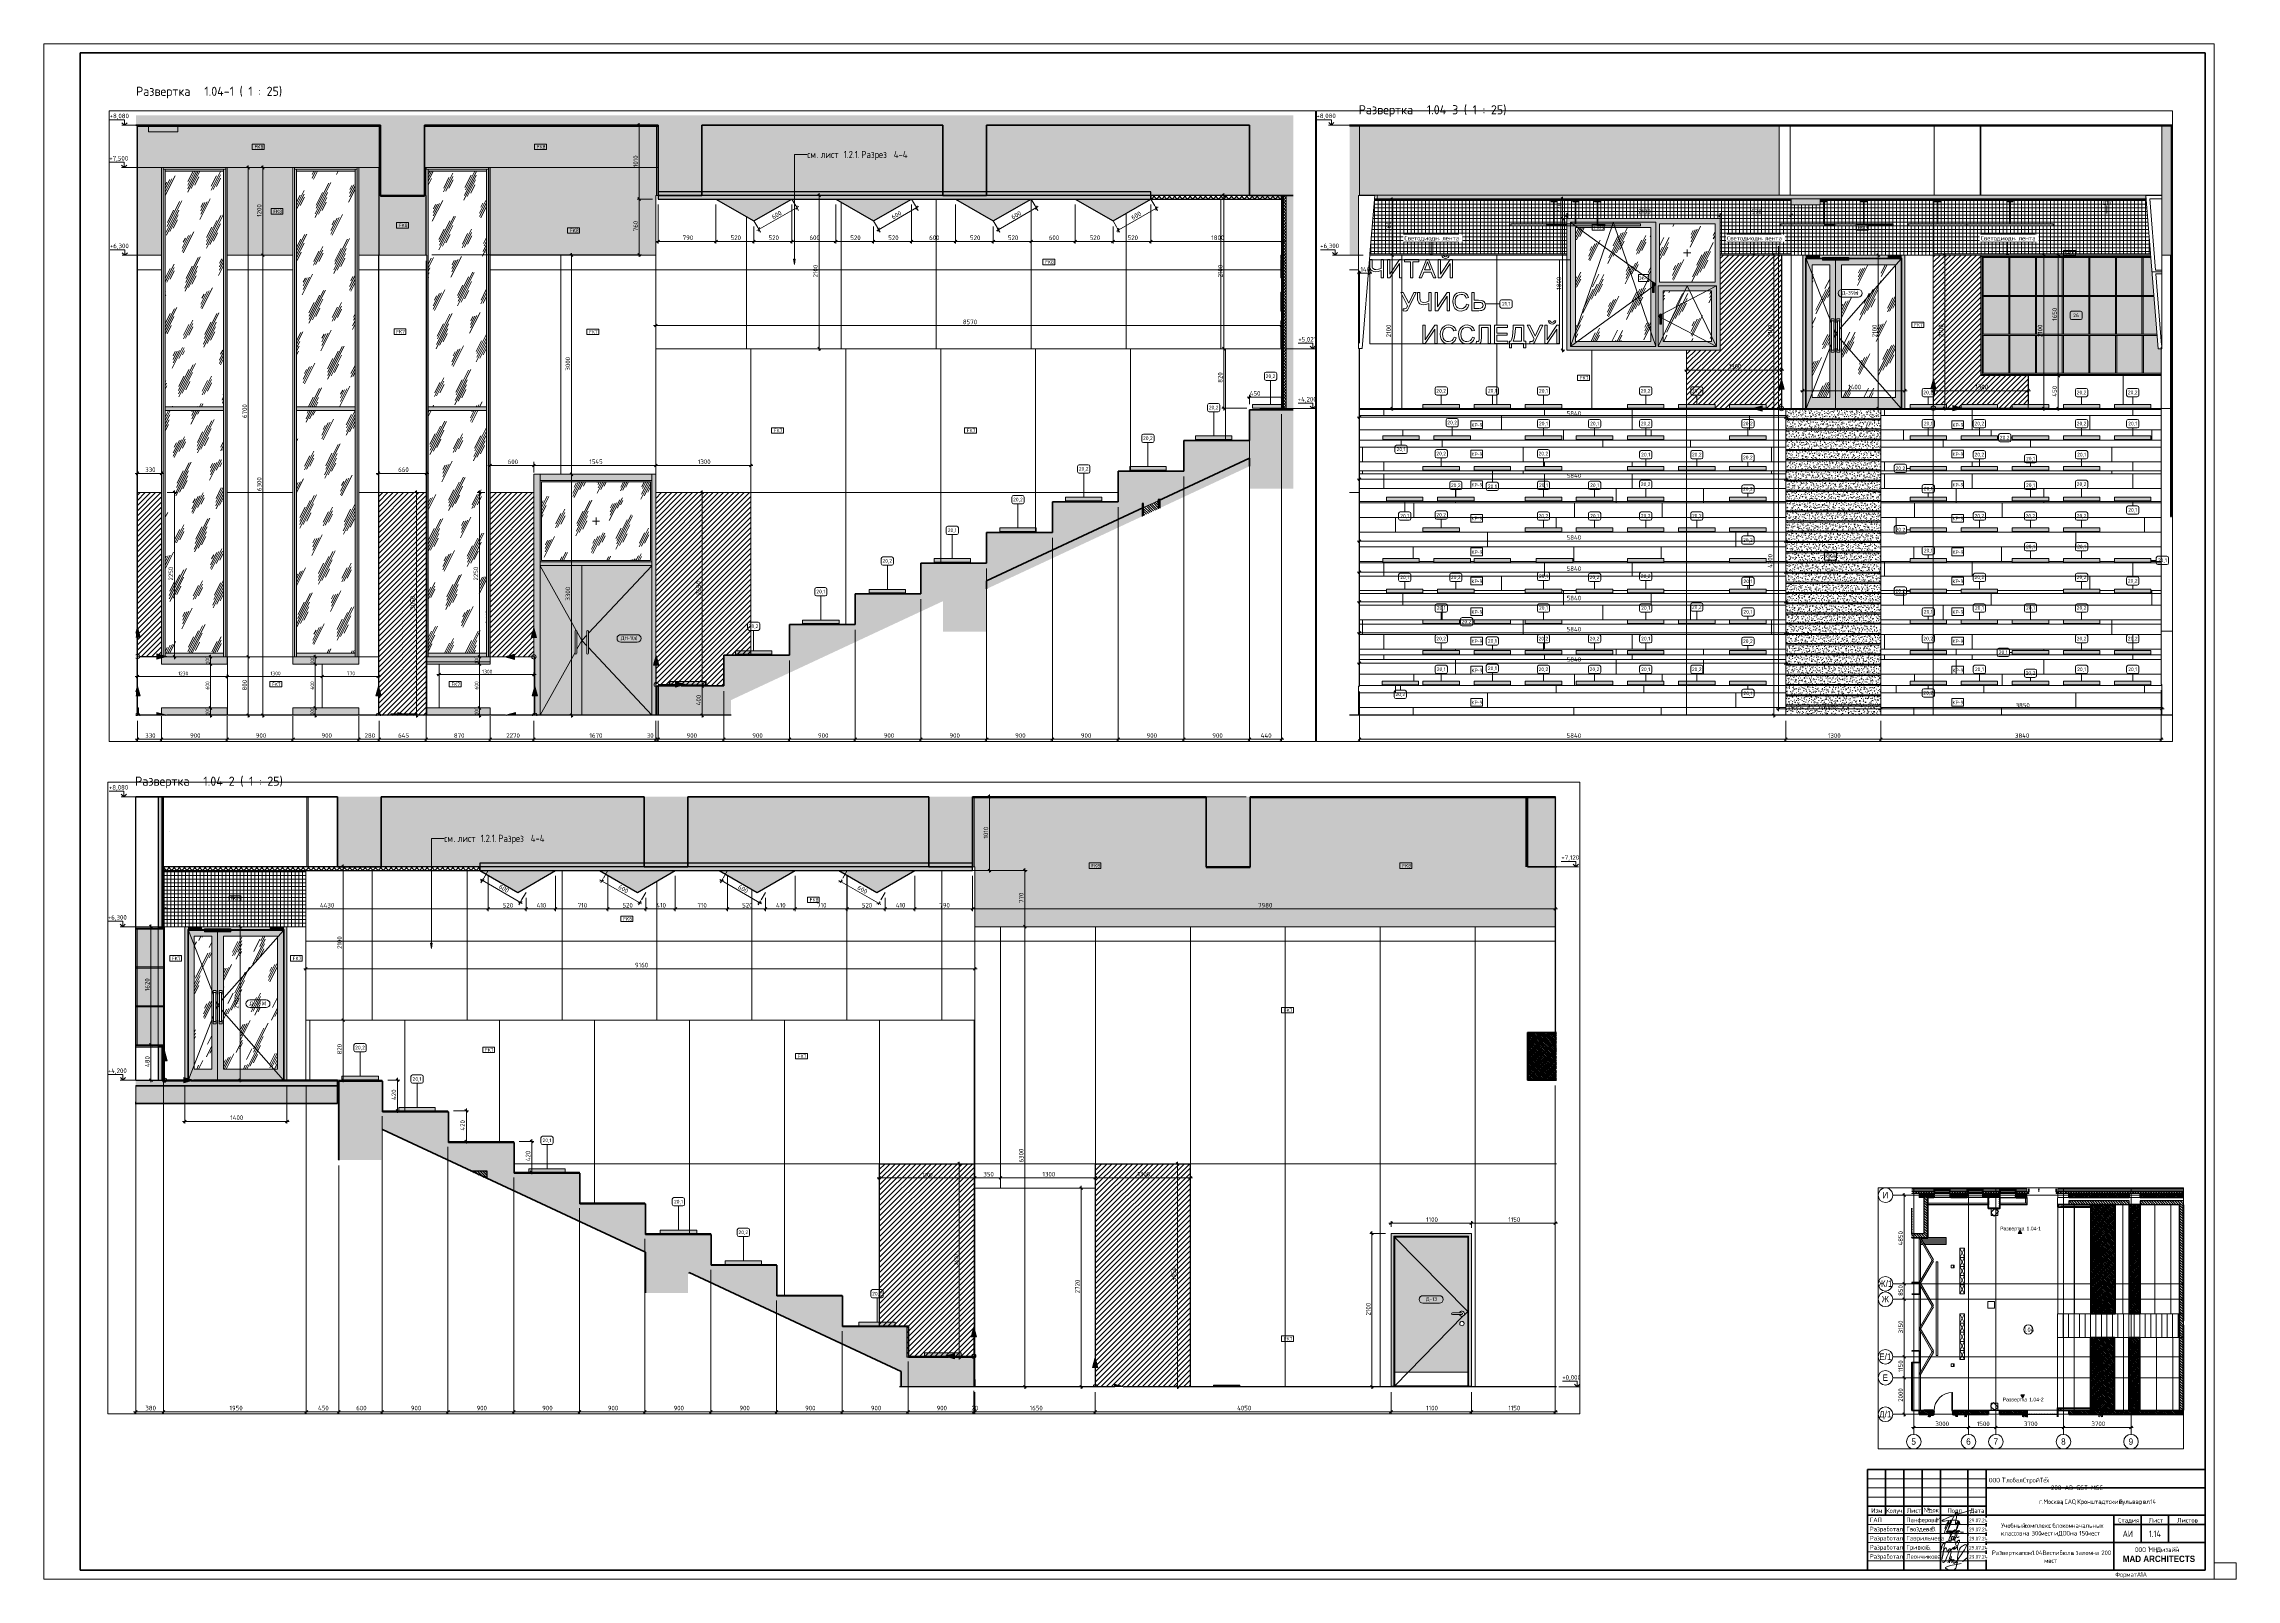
# Paper-space layout 'Layout1' of a CAD drawing. Header units: millimetres. Extents: x -1189 to 12, y 0 to 841.
# The model-space entities are those that its viewports show. They can reach past a viewport. Long polylines and large blocks are cut down to what shows.
import ezdxf

# ---------------------------------------------------------------- set-up
doc = ezdxf.new("R2010")
doc.units = ezdxf.units.MM
for name, pattern in [('200_ШТРИХ__ш1_п0_6_', [160, 100, -60]), ('200_ШТРИХ_ш1п0_6_', [40, 25, -15]), ('ADSK_Штрих_ш2 п1', [75, 50, -25]), ('Осевая', [3175, 635, -476.25, 1587.5, -476.25]), ('Скрыто', [7.14375, 4.7625, -2.38125]), ('Штрих', [158.75, 79.375, -79.375])]:
    doc.linetypes.add(name, pattern=pattern)
for name, color, linetype, lineweight in [('A-ANNO-DIMS', 7, 'Continuous', 9), ('A-ANNO-DIMS-100', 7, 'Continuous', 9), ('A-ANNO-DIMS-25', 7, 'Continuous', 9), ('A-ANNO-NOTE', 7, 'Continuous', 9), ('A-AREA-IDEN', 7, 'Continuous', 9), ('A-CLNG', 7, 'Continuous', 9), ('A-DETL', 7, 'Continuous', 9), ('A-DETL-1', 7, 'ADSK_Штрих_ш2 п1', 9), ('A-DETL-GENF', 7, 'Continuous', 9), ('A-DOOR', 7, 'Continuous', 9), ('A-DOOR-1', 7, 'Continuous', 13), ('A-DOOR-2', 7, '200_ШТРИХ__ш1_п0_6_', 9), ('A-DOOR-3', 7, 'Штрих', 9), ('A-DOOR-4', 7, '200_ШТРИХ_ш1п0_6_', 9), ('A-DOOR-FRAM', 7, 'Continuous', 13), ('A-DOOR-FRAM-1', 7, 'Continuous', 9), ('A-DOOR-IDEN', 7, 'Continuous', 9), ('A-FLOR', 7, 'Continuous', 9), ('A-GENM', 7, 'Continuous', 9), ('A-GENM-1', 7, 'Continuous', 30), ('A-GLAZ', 7, 'Continuous', 9), ('A-GLAZ-CURT', 7, 'Continuous', 9), ('A-GLAZ-CURT-1', 7, 'Continuous', 25), ('A-GLAZ-CWMG', 7, 'Continuous', 9), ('A-GLAZ-CWMG-1', 7, 'Continuous', 25), ('A-GLAZ-IDEN', 7, 'Continuous', 9), ('A-WALL', 7, 'Continuous', 9), ('A-WALL-IDEN', 7, 'Continuous', 9), ('A-WALL-PATT', 7, 'Continuous', 9), ('G-ANNO-DIMS', 7, 'Continuous', 9), ('G-ANNO-DIMS-1', 7, 'Continuous', 20), ('G-ANNO-SYMB', 7, 'Continuous', 9), ('G-ANNO-TEXT', 7, 'Continuous', 9), ('G-ANNO-TTLB', 7, 'Скрыто', 9), ('I-FURN', 7, 'Continuous', 9), ('I-FURN-IDEN', 7, 'Continuous', 9), ('I-WALL', 7, 'Continuous', 9), ('Q-SPCQ', 7, 'Continuous', 9), ('S-COLS', 7, 'Continuous', 9), ('S-STRS', 7, 'Continuous', 13), ('S-STRS-1', 7, 'Continuous', 9), ('S-STRS-2', 7, 'Continuous', 35), ('S-STRS-3', 7, 'Continuous', 18), ('S-STRS-4', 7, 'Continuous', 40), ('Ограждение', 7, 'Continuous', 9), ('Оси', 7, 'Continuous', 9), ('Оси-1', 7, 'Continuous', 20), ('Оси-2', 7, 'Осевая', 9), ('Поручни', 7, 'Continuous', 9)]:
    doc.layers.add(name, color=color, linetype=linetype, lineweight=lineweight)
for name, color, linetype, lineweight, true_color in [('A-CLNG-1', 7, 'Continuous', 9, 0x787878), ('A-CLNG-FNSH-1', 7, 'Continuous', 30, 0x3c3c3c), ('A-DETL-GENF-2', 7, 'Continuous', 9, 0x004000), ('A-DETL-GENF-3', 7, 'Continuous', 9, 0xf2dc97), ('A-FLOR-1', 7, 'Continuous', 9, 0x787878), ('A-FLOR-FNSH-1', 7, 'Continuous', 40, 0x3c3c3c), ('A-FLOR-FNSH-2', 7, 'Continuous', 30, 0x3c3c3c), ('A-WALL-1', 7, 'Continuous', 25, 0x3c3c3c), ('A-WALL-2', 7, 'Continuous', 35, 0x3c3c3c), ('A-WALL-3', 7, 'Continuous', 13, 0x3c3c3c), ('A-WALL-4', 7, 'Continuous', 30, 0x3c3c3c), ('A-WALL-5', 7, 'Continuous', 40, 0x3c3c3c), ('A-WALL-6', 251, 'Continuous', 30, 0x505050), ('A-WALL-FNSH-1', 7, 'Continuous', 9, 0x3c3c3c), ('A-WALL-FNSH-2', 7, 'Continuous', 13, 0x3c3c3c), ('A-WALL-FNSH-3', 7, 'Continuous', 30, 0x3c3c3c), ('A-WALL-FNSH-4', 251, 'Continuous', 30, 0x505050), ('G-ANNO-TEXT-1', 7, 'Continuous', 9, 0x3c3c3c), ('G-ANNO-TEXT-3', 1, 'Continuous', 9, 0xff0000), ('I-FURN-1', 7, 'Continuous', 9, 0xf0f0f0), ('I-FURN-10', 7, 'Continuous', 9, 0xe0e0e0), ('I-FURN-11', 7, 'Continuous', 9, 0xf6f6f6), ('I-FURN-12', 7, 'Continuous', 9, 0xf3f3f3), ('I-FURN-13', 7, 'Continuous', 9, 0xf8f8f8), ('I-FURN-14', 7, 'Continuous', 9, 0xefefef), ('I-FURN-15', 7, 'Continuous', 9, 0xe9e9e9), ('I-FURN-16', 7, 'Continuous', 9, 0x949494), ('I-FURN-17', 7, 'Continuous', 9, 0x8d8d8d), ('I-FURN-18', 7, 'Continuous', 9, 0x888888), ('I-FURN-19', 7, 'Continuous', 9, 0x858585), ('I-FURN-2', 7, 'Continuous', 9, 0xc0c0c0), ('I-FURN-20', 7, 'Continuous', 9, 0x838383), ('I-FURN-21', 7, 'Continuous', 9, 0x818181), ('I-FURN-22', 9, 'Continuous', 9, 0x808080), ('I-FURN-23', 7, 'Continuous', 9, 0x7f7f7f), ('I-FURN-24', 7, 'Continuous', 9, 0x4d4d4d), ('I-FURN-4', 7, 'Continuous', 9, 0xacacac), ('I-FURN-5', 7, 'Continuous', 9, 0x9e9e9e), ('I-FURN-6', 7, 'Continuous', 9, 0xfcfcfc), ('I-FURN-7', 7, 'Continuous', 9, 0xfbfbfb), ('I-FURN-8', 7, 'Continuous', 9, 0xfafafa), ('I-FURN-9', 7, 'Continuous', 9, 0xd3d3d3), ('I-WALL-1', 7, 'Continuous', 9, 0x787878), ('Q-SPCQ-1', 9, 'Continuous', 9, 0x808080), ('Q-SPCQ-2', 7, 'Continuous', 9, 0x7f7f7f), ('Q-SPCQ-3', 1, 'Continuous', 9, 0xff0000)]:
    doc.layers.add(name, color=color, linetype=linetype, lineweight=lineweight, true_color=true_color)
doc.layers.add('G-ANNO-NPLT', color=7, linetype='Continuous', plot=False)
doc.layers.add('I-FURN-3', color=7, linetype='Continuous', lineweight=9, true_color=0x7f7f7f, transparency=0.7)
doc.styles.add('Arial', font='arial.ttf', dxfattribs={"width": 0.9, "height": 350})
doc.styles.add('Arial_1', font='arial.ttf', dxfattribs={"height": 200})
doc.styles.add('Arial_B', font='', dxfattribs={"width": 0.9, "height": 3.5})
doc.styles.add('GOST Common_10', font='GOST_Common.ttf', dxfattribs={"width": 0.9, "height": 3.5})
doc.styles.add('GOST Common_11', font='GOST_Common.ttf', dxfattribs={"width": 0.9, "height": 2})
doc.styles.add('GOST Common_12', font='GOST_Common.ttf', dxfattribs={"height": 5})
doc.styles.add('GOST Common_4', font='GOST_Common.ttf', dxfattribs={"width": 0.9, "height": 250})
doc.styles.add('GOST Common_5', font='GOST_Common.ttf', dxfattribs={"width": 0.9, "height": 50})
doc.styles.add('GOST Common_6', font='GOST_Common.ttf', dxfattribs={"height": 50})
doc.styles.add('GOST Common_7', font='GOST_Common.ttf', dxfattribs={"width": 0.9, "height": 100})
doc.styles.add('GOST Common_8', font='GOST_Common.ttf', dxfattribs={"width": 0.9, "height": 62.5})
doc.styles.add('GOST Common_9', font='GOST_Common.ttf', dxfattribs={"width": 0.9, "height": 2.5})
doc.styles.add('ISOCPEUR_1', font='isocpeur.ttf', dxfattribs={"width": 0.9, "height": 250})
doc.styles.add('ISOCPEUR_2', font='isocpeur.ttf', dxfattribs={"width": 0.9, "height": 62.5})
doc.styles.add('ISOCPEUR_3', font='isocpeur.ttf', dxfattribs={"width": 0.9, "height": 62.5})
doc.styles.add('ISOCPEUR_4', font='isocpeur.ttf', dxfattribs={"width": 0.9, "height": 50})
doc.styles.get('Arial_B').set_extended_font_data('Arial', bold=True)
doc.dimstyles.new('ISO-2_0_0_9К_Средний_округл2', dxfattribs={"dimscale": 304.8, "dimtxt": 49.799059, "dimasz": 0.123031, "dimexe": 0.098425, "dimexo": 0, "dimgap": 0, "dimtad": 1, "dimdec": 0, "dimrnd": 10, "dimzin": 0, "dimdsep": 46, "dimtxsty": 'ISOCPEUR_4', "dimblk1": 'OBLIQUE', "dimblk2": 'OBLIQUE', "dimsah": 1, "dimcen": 0.09, "dimdle": 0.098425, "dimazin": 0, "dimtfac": 1, "dimtdec": 4, "dimtix": 1, "dimtmove": 0, "dimatfit": 3, "dimfxl": 1, "dimtvp": 1, "dimtolj": 1, "dimtzin": 0, "dimarcsym": 2})
doc.dimstyles.new('ISO-2_5_0_9К_БОЛЬШОЙ', dxfattribs={"dimscale": 304.8, "dimtxt": 248.995294, "dimasz": 0.492126, "dimexe": 0.393701, "dimexo": 0.984252, "dimgap": 0, "dimtad": 1, "dimdec": 0, "dimrnd": 10, "dimzin": 0, "dimdsep": 46, "dimtxsty": 'ISOCPEUR_1', "dimblk1": 'OBLIQUE', "dimblk2": 'OBLIQUE', "dimsah": 1, "dimcen": 0.09, "dimdle": 0.393701, "dimazin": 0, "dimtfac": 1, "dimtdec": 4, "dimtix": 1, "dimtmove": 0, "dimatfit": 3, "dimfxl": 1, "dimtvp": 1, "dimtolj": 1, "dimtzin": 0, "dimarcsym": 2})
doc.dimstyles.new('ISO-2_5_0_9К_БОЛЬШОЙ_1', dxfattribs={"dimscale": 304.8, "dimtxt": 62.248823, "dimasz": 0.123031, "dimexe": 0.098425, "dimexo": 0.246063, "dimgap": 0, "dimtad": 1, "dimdec": 0, "dimrnd": 10, "dimzin": 0, "dimdsep": 46, "dimtxsty": 'ISOCPEUR_2', "dimblk1": 'OBLIQUE', "dimblk2": 'OBLIQUE', "dimsah": 1, "dimcen": 0.09, "dimdle": 0.098425, "dimazin": 0, "dimtfac": 1, "dimtdec": 4, "dimtix": 1, "dimtmove": 0, "dimatfit": 3, "dimfxl": 1, "dimtvp": 1, "dimtolj": 1, "dimtzin": 0, "dimarcsym": 2})
doc.dimstyles.new('ISO-2_5_0_9К_БОЛЬШОЙ_2', dxfattribs={"dimscale": 304.8, "dimtxt": 62.248823, "dimasz": 0.123031, "dimexe": 0.098425, "dimexo": 0.246063, "dimgap": 0, "dimtad": 1, "dimdec": 0, "dimrnd": 10, "dimzin": 0, "dimdsep": 46, "dimtxsty": 'ISOCPEUR_2', "dimblk1": 'OBLIQUE', "dimblk2": 'OBLIQUE', "dimsah": 1, "dimcen": 0.09, "dimdle": 0.098425, "dimazin": 0, "dimtfac": 1, "dimtdec": 4, "dimtix": 1, "dimtmove": 1, "dimatfit": 3, "dimfxl": 1, "dimtvp": 1, "dimtolj": 1, "dimtzin": 0, "dimarcsym": 2})
doc.dimstyles.new('ISO-2_5_0_9К_БОЛЬШОЙ_3', dxfattribs={"dimscale": 304.8, "dimtxt": 62.248823, "dimasz": 0.123031, "dimexe": 0.098425, "dimexo": 0.246063, "dimgap": 0, "dimtad": 1, "dimdec": 0, "dimrnd": 10, "dimzin": 0, "dimdsep": 46, "dimtxsty": 'ISOCPEUR_3', "dimblk1": 'OBLIQUE', "dimblk2": 'OBLIQUE', "dimsah": 1, "dimcen": 0.09, "dimdle": 0.098425, "dimazin": 0, "dimtfac": 1, "dimtdec": 4, "dimtix": 1, "dimtmove": 0, "dimatfit": 3, "dimfxl": 1, "dimtvp": 1, "dimtolj": 1, "dimtzin": 0, "dimarcsym": 2})
doc.dimstyles.new('ISO-2_5_0_9К_БОЛЬШОЙ_4', dxfattribs={"dimscale": 304.8, "dimtxt": 62.248823, "dimasz": 0.123031, "dimexe": 0.098425, "dimexo": 0.246063, "dimgap": 0, "dimtad": 1, "dimdec": 0, "dimrnd": 10, "dimzin": 0, "dimdsep": 46, "dimtxsty": 'ISOCPEUR_2', "dimblk1": 'OBLIQUE', "dimblk2": 'OBLIQUE', "dimsah": 1, "dimcen": 0.09, "dimdle": 0.098425, "dimazin": 0, "dimtfac": 1, "dimtdec": 4, "dimtix": 1, "dimtmove": 2, "dimatfit": 3, "dimfxl": 1, "dimtvp": 1, "dimtolj": 1, "dimtzin": 0, "dimarcsym": 2})
pattern_1 = [(135, (-4278.72, 0), (-70.71068, -70.71068), [])]
pattern_2 = [(45, (-4278.72, 0), (-57.02463, 57.02463), []), (45, (-4221.7, 0), (-57.02463, 57.02463), [100.806, -20.161, 3.353, -16.808])]
pattern_3 = [(135, (-4278.72, 0), (-75.43415, -75.43415), [106.68, -17.78, 3.556, -17.78]), (135, (-4278.72, 75.39), (-75.43415, -75.43415), []), (50, (-4278.72, 0), (127.5292, -11.1576), [13.335, -146.685]), (355, (-4278.72, 0), (-24.6697, 133.74), [10.668, -117.348]), (100.451, (-4268.1, -0.93), (102.8597, 122.5818), [11.333, -124.663]), (46.184, (-4278.72, 35.56), (189.7552, -29.4304), [20.002, -220.027]), (96.636, (-4262.9, 33.1), (166.1822, 173.1996), [17, -186.995]), (351.184, (-4278.72, 35.56), (166.184, 173.1976), [16.002, -176.022]), (21, (-4260.94, 26.67), (106.13027, -71.58603), [13.335, -146.685]), (326, (-4260.94, 26.67), (43.2619, 128.93175), [10.668, -117.348]), (71.451, (-4252.1, 20.7), (149.392, 57.34505), [11.333, -124.663]), (37.5, (-4278.72, 0), (2.16223, 59.18836), [3.353, -112.573, 3.353, -115.773, -117.793]), (37.5, (-4278.72, 0), (2.16223, 59.18836), [-235.052, 3.353, -114.44]), (7.5, (-4278.72, 0), (46.77386, 70.12615), [3.353, -64.567, 3.353, -109.906, -44.894]), (7.5, (-4278.72, 0), (46.77386, 70.12615), [-181.178, 3.353, -41.542]), (327.5, (-4318.37, 0), (94.91367, -4.01009), [3.353, -41.097, 3.353, -135.331, -184.023]), (327.5, (-4318.37, 0), (94.91367, -4.01009), [-183.134, 3.353, -180.67]), (317.5, (-4336.15, 0), (103.69057, 17.79882), [3.353, -54.432, 3.353, -88.748, -130.683]), (317.5, (-4336.15, 0), (103.69057, 17.79882), [-149.885, 3.353, -127.33])]
pattern_4 = [(45, (-4278.72, 0), (-70.71068, 70.71068), []), (135, (-4278.72, 0), (-70.71068, -70.71068), [])]
pattern_5 = [(0, (-4278.72, 0), (121.92, 30.48), [10.058, -81.382, 10.058, -81.382, -487.68]), (0, (-4278.72, 0), (121.92, 30.48), [-182.88, 10.058, -172.822, 10.058, -81.382, -213.36]), (0, (-4278.72, 0), (121.92, 30.48), [-457.2, 10.058, -50.902, 10.058, -142.342]), (120, (-4233, 15.24), (-87.356454, 90.345817), [10.058, -81.382, 10.058, -81.382, -487.68]), (120, (-4233, 15.24), (-87.356454, 90.345817), [-182.88, 10.058, -172.822, 10.058, -81.382, -213.36]), (120, (-4233, 15.24), (-87.356454, 90.345817), [-457.2, 10.058, -50.902, 10.058, -142.342]), (240, (-4217.76, 76.2), (-34.563546, -120.825817), [10.058, -81.382, 10.058, -81.382, -487.68]), (240, (-4217.76, 76.2), (-34.563546, -120.825817), [-182.88, 10.058, -172.822, 10.058, -81.382, -213.36]), (240, (-4217.76, 76.2), (-34.563546, -120.825817), [-457.2, 10.058, -50.902, 10.058, -142.342])]
pattern_6 = [(135, (-4278.72, 0), (-84.8528, -84.8528), []), (225, (-4278.72, 0), (84.8528, -84.8528), [])]
pattern_7 = [(0, (-4278.72, 0), (406.4, 101.6), [33.528, -271.272, 33.528, -271.272, -1625.6]), (0, (-4278.72, 0), (406.4, 101.6), [-609.6, 33.528, -576.072, 33.528, -271.272, -711.2]), (0, (-4278.72, 0), (406.4, 101.6), [-1524, 33.528, -169.672, 33.528, -474.472]), (120, (-4126.32, 50.8), (-291.18818, 301.15272), [33.528, -271.272, 33.528, -271.272, -1625.6]), (120, (-4126.32, 50.8), (-291.18818, 301.15272), [-609.6, 33.528, -576.072, 33.528, -271.272, -711.2]), (120, (-4126.32, 50.8), (-291.18818, 301.15272), [-1524, 33.528, -169.672, 33.528, -474.472]), (240, (-4075.52, 254), (-115.21182, -402.75272), [33.528, -271.272, 33.528, -271.272, -1625.6]), (240, (-4075.52, 254), (-115.21182, -402.75272), [-609.6, 33.528, -576.072, 33.528, -271.272, -711.2]), (240, (-4075.52, 254), (-115.21182, -402.75272), [-1524, 33.528, -169.672, 33.528, -474.472])]
pattern_8 = [(63.435, (17628.5, 31.75), (-255.583, 766.747), [317.5, -190.5, 317.5, -190.5, -403.903]), (63.435, (17628.5, 31.75), (-255.583, 766.747), [-1016, 127, -276.903]), (63.435, (17612.65, 47.6), (-255.583, 766.747), [254, -317.5, 190.5, -190.5, -467.403]), (63.435, (17612.65, 47.6), (-255.583, 766.747), [-952.5, 222.25, -245.153]), (63.435, (17612.65, 95.25), (-255.583, 766.747), [190.5, -381, 127, -190.5, -530.903]), (63.435, (17612.65, 95.25), (-255.583, 766.747), [-889, 285.75, -245.153]), (63.435, (17660.27, 47.6), (-255.583, 766.747), [190.5, -381, 158.75, -6404.65]), (63.435, (17707.9, 95.25), (-255.583, 766.747), [95.25, -476.25, 63.5, -6499.9]), (63.435, (17628.5, 174.6), (-255.583, 766.747), [63.5, -476.25, 63.5, -254, -562.653]), (63.435, (17628.5, 174.6), (-255.583, 766.747), [-857.25, 158.75, -403.903]), (63.435, (17914.27, 127), (-255.583, 766.747), [317.5, -476.25, 381, -251.503]), (63.435, (17914.27, 79.4), (-255.583, 766.747), [444.5, -317.5, 476.25, -188.003]), (63.435, (17946, 95.25), (-255.583, 766.747), [508, -254, 381, -276.903]), (63.435, (17993.65, 142.9), (-255.583, 766.747), [317.5, -444.5, 254, -403.903]), (63.435, (17946, 238.1), (-255.583, 766.747), [158.75, -635, 190.5, -435.653]), (63.435, (18041.27, 190.5), (-255.583, 766.747), [127, -635, 127, -530.903])]
pattern_9 = [(45, (29326.597, 0), (-14.25598, 14.25598), []), (45, (29340.853, 0), (-14.25598, 14.25598), [25.202, -5.04, 0.8382, -4.202])]
pattern_10 = [(0, (29326.597, 0), (30.48, 7.62), [2.515, -20.345, 2.515, -20.345, -121.92]), (0, (29326.597, 0), (30.48, 7.62), [-45.72, 2.515, -43.205, 2.515, -20.345, -53.34]), (0, (29326.597, 0), (30.48, 7.62), [-114.3, 2.515, -12.725, 2.515, -35.585]), (120, (29338.027, 3.81), (-21.8391136, 22.5864543), [2.515, -20.345, 2.515, -20.345, -121.92]), (120, (29338.027, 3.81), (-21.8391136, 22.5864543), [-45.72, 2.515, -43.205, 2.515, -20.345, -53.34]), (120, (29338.027, 3.81), (-21.8391136, 22.5864543), [-114.3, 2.515, -12.725, 2.515, -35.585]), (240, (29341.837, 19.05), (-8.6408864, -30.2064543), [2.515, -20.345, 2.515, -20.345, -121.92]), (240, (29341.837, 19.05), (-8.6408864, -30.2064543), [-45.72, 2.515, -43.205, 2.515, -20.345, -53.34]), (240, (29341.837, 19.05), (-8.6408864, -30.2064543), [-114.3, 2.515, -12.725, 2.515, -35.585])]
pattern_11 = [(0, (33640.6, 0), (0, 3050), []), (90, (33640.6, 0), (-1300, 8e-14), [])]
pattern_12 = [(0, (29846.3, 0), (0, 3050), []), (90, (29846.3, 0), (-1300, 8e-14), [])]
pattern_13 = [(0, (45279, 3058.6), (0, 3040.04), []), (90, (45279, 3058.6), (-1300, 8e-14), [])]
pattern_14 = [(45, (29326.597, 0), (-35.35534, 35.35534), [])]
pattern_15 = [(45, (78446.07, 0), (-14.25598, 14.25598), []), (45, (78460.325, 0), (-14.25598, 14.25598), [25.202, -5.04, 0.8382, -4.202])]
pattern_16 = [(0, (47457, 0), (0, 3050), []), (90, (47457.1, 0), (-1300, 8e-14), [])]
pattern_17 = [(0, (78446.0694, 0), (30.48, 7.62), [2.515, -20.345, 2.515, -20.345, -121.92]), (0, (78446.0694, 0), (30.48, 7.62), [-45.72, 2.515, -43.205, 2.515, -20.345, -53.34]), (0, (78446.0694, 0), (30.48, 7.62), [-114.3, 2.515, -12.725, 2.515, -35.585]), (120, (78457.4994, 3.81), (-21.8391136, 22.5864543), [2.515, -20.345, 2.515, -20.345, -121.92]), (120, (78457.4994, 3.81), (-21.8391136, 22.5864543), [-45.72, 2.515, -43.205, 2.515, -20.345, -53.34]), (120, (78457.4994, 3.81), (-21.8391136, 22.5864543), [-114.3, 2.515, -12.725, 2.515, -35.585]), (240, (78461.3094, 19.05), (-8.6408864, -30.2064543), [2.515, -20.345, 2.515, -20.345, -121.92]), (240, (78461.3094, 19.05), (-8.6408864, -30.2064543), [-45.72, 2.515, -43.205, 2.515, -20.345, -53.34]), (240, (78461.3094, 19.05), (-8.6408864, -30.2064543), [-114.3, 2.515, -12.725, 2.515, -35.585])]
pattern_18 = [(63.435, (63.5, 31.75), (-255.583, 766.747), [317.5, -190.5, 317.5, -190.5, -403.903]), (63.435, (63.5, 31.75), (-255.583, 766.747), [-1016, 127, -276.903]), (63.435, (47.6, 47.6), (-255.583, 766.747), [254, -317.5, 190.5, -190.5, -467.403]), (63.435, (47.6, 47.6), (-255.583, 766.747), [-952.5, 222.25, -245.153]), (63.435, (47.6, 95.25), (-255.583, 766.747), [190.5, -381, 127, -190.5, -530.903]), (63.435, (47.6, 95.25), (-255.583, 766.747), [-889, 285.75, -245.153]), (63.435, (95.25, 47.6), (-255.583, 766.747), [190.5, -381, 158.75, -6404.653]), (63.435, (142.9, 95.25), (-255.583, 766.747), [95.25, -476.25, 63.5, -6499.903]), (63.435, (63.5, 174.6), (-255.583, 766.747), [63.5, -476.25, 63.5, -254, -562.653]), (63.435, (63.5, 174.6), (-255.583, 766.747), [-857.25, 158.75, -403.903]), (63.435, (349.25, 127), (-255.583, 766.747), [317.5, -476.25, 381, -251.503]), (63.435, (349.25, 79.4), (-255.583, 766.747), [444.5, -317.5, 476.25, -188.003]), (63.435, (381, 95.25), (-255.583, 766.747), [508, -254, 381, -276.903]), (63.435, (428.6, 142.9), (-255.583, 766.747), [317.5, -444.5, 254, -403.903]), (63.435, (381, 238.1), (-255.583, 766.747), [158.75, -635, 190.5, -435.653]), (63.435, (476.25, 190.5), (-255.583, 766.747), [127, -635, 127, -530.903])]
pattern_19 = [(0, (78446.07, 0), (101.6, 25.4), [8.382, -67.818, 8.382, -67.818, -406.4]), (0, (78446.07, 0), (101.6, 25.4), [-152.4, 8.382, -144.018, 8.382, -67.818, -177.8]), (0, (78446.07, 0), (101.6, 25.4), [-381, 8.382, -42.418, 8.382, -118.618]), (120, (78484.17, 12.7), (-72.797045, 75.288181), [8.382, -67.818, 8.382, -67.818, -406.4]), (120, (78484.17, 12.7), (-72.797045, 75.288181), [-152.4, 8.382, -144.018, 8.382, -67.818, -177.8]), (120, (78484.17, 12.7), (-72.797045, 75.288181), [-381, 8.382, -42.418, 8.382, -118.618]), (240, (78496.87, 63.5), (-28.802955, -100.688181), [8.382, -67.818, 8.382, -67.818, -406.4]), (240, (78496.87, 63.5), (-28.802955, -100.688181), [-152.4, 8.382, -144.018, 8.382, -67.818, -177.8]), (240, (78496.87, 63.5), (-28.802955, -100.688181), [-381, 8.382, -42.418, 8.382, -118.618])]
pattern_20 = [(0, (56917, 0), (0, 3050), []), (90, (56917.1, 0), (-1300, 8e-14), [])]
pattern_21 = [(45, (78446.07, 0), (-35.35534, 35.35534), [])]
pattern_22 = [(270, (-19879, 7500), (10000, 6e-13), [200, -9800]), (270, (-22079, 7500), (10000, 6e-13), [200, -9800]), (270, (-24279, 7500), (10000, 6e-13), [200, -9800]), (270, (-26479, 7500), (10000, 6e-13), [200, -9800]), (270, (-28679, 7500), (10000, 6e-13), [200, -9800]), (270, (-20449, 7300), (10000, 6e-13), [200, -9800]), (270, (-22649, 7300), (10000, 6e-13), [200, -9800]), (270, (-24849, 7300), (10000, 6e-13), [200, -9800]), (270, (-27049, 7300), (10000, 6e-13), [200, -9800]), (270, (-29249, 7300), (10000, 6e-13), [200, -9800]), (0, (-29659, 7300), (0, 10000), [10000, 0, 0, 0]), (270, (-20699, 7100), (10000, 6e-13), [200, -9800]), (270, (-22899, 7100), (10000, 6e-13), [200, -9800]), (270, (-25099, 7100), (10000, 6e-13), [200, -9800]), (270, (-27299, 7100), (10000, 6e-13), [200, -9800]), (270, (-21639, 6900), (10000, 6e-13), [200, -9800]), (270, (-23839, 6900), (10000, 6e-13), [200, -9800]), (270, (-26039, 6900), (10000, 6e-13), [200, -9800]), (270, (-28239, 6900), (10000, 6e-13), [200, -9800]), (270, (-20459, 6700), (10000, 6e-13), [200, -9800]), (270, (-22659, 6700), (10000, 6e-13), [200, -9800]), (270, (-24859, 6700), (10000, 6e-13), [200, -9800]), (270, (-27059, 6700), (10000, 6e-13), [200, -9800]), (270, (-29259, 6700), (10000, 6e-13), [200, -9800]), (0, (-29659, 7100), (0, 10000), [10000, 0, 0, 0]), (0, (-29659, 6900), (0, 10000), [10000, 0, 0, 0]), (0, (-29659, 6700), (0, 10000), [10000, 0, 0, 0]), (270, (-20859, 6500), (10000, 6e-13), [200, -9800]), (270, (-23059, 6500), (10000, 6e-13), [200, -9800]), (270, (-25259, 6500), (10000, 6e-13), [200, -9800]), (270, (-27459, 6500), (10000, 6e-13), [200, -9800]), (270, (-29659, 6500), (10000, 6e-13), [200, -9800]), (0, (-29659, 6500), (0, 10000), [10000, 0, 0, 0]), (0, (-29659, 6300), (0, 10000), [10000, 0, 0, 0]), (0, (-29659, 6100), (0, 10000), [10000, 0, 0, 0]), (0, (-29659, 5900), (0, 10000), [10000, 0, 0, 0]), (0, (-29659, 5700), (0, 10000), [10000, 0, 0, 0]), (270, (-21449, 6300), (10000, 6e-13), [200, -9800]), (270, (-23649, 6300), (10000, 6e-13), [200, -9800]), (270, (-25849, 6300), (10000, 6e-13), [200, -9800]), (270, (-28049, 6300), (10000, 6e-13), [200, -9800]), (270, (-20599, 6100), (10000, 6e-13), [200, -9800]), (270, (-22799, 6100), (10000, 6e-13), [200, -9800]), (270, (-24999, 6100), (10000, 6e-13), [200, -9800]), (270, (-27199, 6100), (10000, 6e-13), [200, -9800]), (270, (-29399, 6100), (10000, 6e-13), [200, -9800]), (270, (-20059, 5900), (10000, 6e-13), [200, -9800]), (270, (-22259, 5900), (10000, 6e-13), [200, -9800]), (270, (-24459, 5900), (10000, 6e-13), [200, -9800]), (270, (-26659, 5900), (10000, 6e-13), [200, -9800]), (270, (-28859, 5900), (10000, 6e-13), [200, -9800]), (270, (-21149, 5700), (10000, 6e-13), [200, -9800]), (270, (-23349, 5700), (10000, 6e-13), [200, -9800]), (270, (-25549, 5700), (10000, 6e-13), [200, -9800]), (270, (-27749, 5700), (10000, 6e-13), [200, -9800]), (270, (-20859, 5500), (10000, 6e-13), [200, -9800]), (270, (-23059, 5500), (10000, 6e-13), [200, -9800]), (270, (-25259, 5500), (10000, 6e-13), [200, -9800]), (270, (-27459, 5500), (10000, 6e-13), [200, -9800]), (270, (-29659, 5500), (10000, 6e-13), [200, -9800]), (270, (-19879, 5300), (10000, 6e-13), [200, -9800]), (270, (-22079, 5300), (10000, 6e-13), [200, -9800]), (270, (-24279, 5300), (10000, 6e-13), [200, -9800]), (270, (-26479, 5300), (10000, 6e-13), [200, -9800]), (270, (-28679, 5300), (10000, 6e-13), [200, -9800]), (270, (-20449, 5100), (10000, 6e-13), [200, -9800]), (270, (-22649, 5100), (10000, 6e-13), [200, -9800]), (270, (-24849, 5100), (10000, 6e-13), [200, -9800]), (270, (-27049, 5100), (10000, 6e-13), [200, -9800]), (270, (-29249, 5100), (10000, 6e-13), [200, -9800]), (270, (-20699, 4900), (10000, 6e-13), [200, -9800]), (270, (-22899, 4900), (10000, 6e-13), [200, -9800]), (270, (-25099, 4900), (10000, 6e-13), [200, -9800]), (270, (-27299, 4900), (10000, 6e-13), [200, -9800]), (270, (-29499, 4900), (10000, 6e-13), [200, -9800]), (270, (-21639, 4700), (10000, 6e-13), [200, -9800]), (270, (-23839, 4700), (10000, 6e-13), [200, -9800]), (270, (-26039, 4700), (10000, 6e-13), [200, -9800]), (270, (-28239, 4700), (10000, 6e-13), [200, -9800]), (270, (-20459, 4500), (10000, 6e-13), [200, -9800]), (270, (-22659, 4500), (10000, 6e-13), [200, -9800]), (270, (-24859, 4500), (10000, 6e-13), [200, -9800]), (270, (-27059, 4500), (10000, 6e-13), [200, -9800]), (270, (-29259, 4500), (10000, 6e-13), [200, -9800]), (270, (-20859, 4300), (10000, 6e-13), [200, -9800]), (270, (-23059, 4300), (10000, 6e-13), [200, -9800]), (270, (-25259, 4300), (10000, 6e-13), [200, -9800]), (270, (-27459, 4300), (10000, 6e-13), [200, -9800]), (270, (-29659, 4300), (10000, 6e-13), [200, -9800]), (270, (-19659, 4100), (10000, 6e-13), [200, -9800]), (270, (-21449, 4100), (10000, 6e-13), [200, -9800]), (270, (-23649, 4100), (10000, 6e-13), [200, -9800]), (270, (-25849, 4100), (10000, 6e-13), [200, -9800]), (270, (-28049, 4100), (10000, 6e-13), [200, -9800]), (270, (-20599, 3900), (10000, 6e-13), [200, -9800]), (270, (-22799, 3900), (10000, 6e-13), [200, -9800]), (270, (-24999, 3900), (10000, 6e-13), [200, -9800]), (270, (-27199, 3900), (10000, 6e-13), [200, -9800]), (270, (-29399, 3900), (10000, 6e-13), [200, -9800]), (270, (-20059, 3700), (10000, 6e-13), [200, -9800]), (270, (-22259, 3700), (10000, 6e-13), [200, -9800]), (270, (-24459, 3700), (10000, 6e-13), [200, -9800]), (270, (-26659, 3700), (10000, 6e-13), [200, -9800]), (270, (-28859, 3700), (10000, 6e-13), [200, -9800]), (270, (-21149, 3500), (10000, 6e-13), [200, -9800]), (270, (-23349, 3500), (10000, 6e-13), [200, -9800]), (270, (-25549, 3500), (10000, 6e-13), [200, -9800]), (270, (-27749, 3500), (10000, 6e-13), [200, -9800]), (0, (-29659, 5500), (0, 10000), [10000, 0, 0, 0]), (0, (-29659, 5300), (0, 10000), [10000, 0, 0, 0]), (0, (-29659, 5100), (0, 10000), [10000, 0, 0, 0]), (0, (-29659, 4900), (0, 10000), [10000, 0, 0, 0]), (0, (-29659, 4700), (0, 10000), [10000, 0, 0, 0]), (0, (-29659, 4500), (0, 10000), [10000, 0, 0, 0]), (0, (-29659, 4300), (0, 10000), [10000, 0, 0, 0]), (0, (-29659, 4100), (0, 10000), [10000, 0, 0, 0]), (0, (-29659, 3900), (0, 10000), [10000, 0, 0, 0]), (0, (-29659, 3700), (0, 10000), [10000, 0, 0, 0]), (270, (-20859, 3300), (10000, 6e-13), [200, -9800]), (270, (-23059, 3300), (10000, 6e-13), [200, -9800]), (270, (-25259, 3300), (10000, 6e-13), [200, -9800]), (270, (-27459, 3300), (10000, 6e-13), [200, -9800]), (270, (-29659, 3300), (10000, 6e-13), [200, -9800]), (270, (-19879, 3100), (10000, 6e-13), [200, -9800]), (270, (-22079, 3100), (10000, 6e-13), [200, -9800]), (270, (-24279, 3100), (10000, 6e-13), [200, -9800]), (270, (-26479, 3100), (10000, 6e-13), [200, -9800]), (270, (-28679, 3100), (10000, 6e-13), [200, -9800]), (270, (-20449, 2900), (10000, 6e-13), [200, -9800]), (270, (-22649, 2900), (10000, 6e-13), [200, -9800]), (270, (-24849, 2900), (10000, 6e-13), [200, -9800]), (270, (-27049, 2900), (10000, 6e-13), [200, -9800]), (270, (-29249, 2900), (10000, 6e-13), [200, -9800]), (0, (-29659, 3500), (0, 10000), [10000, 0, 0, 0]), (0, (-29659, 3300), (0, 10000), [10000, 0, 0, 0]), (0, (-29659, 3100), (0, 10000), [10000, 0, 0, 0]), (0, (-29659, 2900), (0, 10000), [10000, 0, 0, 0]), (270, (-20699, 2700), (10000, 6e-13), [200, -9800]), (270, (-22899, 2700), (10000, 6e-13), [200, -9800]), (270, (-25099, 2700), (10000, 6e-13), [200, -9800]), (270, (-27299, 2700), (10000, 6e-13), [200, -9800]), (270, (-21639, 2500), (10000, 6e-13), [200, -9800]), (270, (-23839, 2500), (10000, 6e-13), [200, -9800]), (270, (-26039, 2500), (10000, 6e-13), [200, -9800]), (270, (-28239, 2500), (10000, 6e-13), [200, -9800]), (270, (-20459, 2300), (10000, 6e-13), [200, -9800]), (270, (-22659, 2300), (10000, 6e-13), [200, -9800]), (270, (-24859, 2300), (10000, 6e-13), [200, -9800]), (270, (-27059, 2300), (10000, 6e-13), [200, -9800]), (270, (-29259, 2300), (10000, 6e-13), [200, -9800]), (0, (-29659, 2700), (0, 10000), [10000, 0, 0, 0]), (0, (-29659, 2500), (0, 10000), [10000, 0, 0, 0]), (0, (-29659, 2300), (0, 10000), [10000, 0, 0, 0]), (270, (-20859, 2100), (10000, 6e-13), [200, -9800]), (270, (-23059, 2100), (10000, 6e-13), [200, -9800]), (270, (-25259, 2100), (10000, 6e-13), [200, -9800]), (270, (-27459, 2100), (10000, 6e-13), [200, -9800]), (270, (-29659, 2100), (10000, 6e-13), [200, -9800]), (0, (-29659, 2100), (0, 10000), [10000, 0, 0, 0]), (0, (-29659, 1900), (0, 10000), [10000, 0, 0, 0]), (0, (-29659, 1700), (0, 10000), [10000, 0, 0, 0]), (0, (-29659, 1500), (0, 10000), [10000, 0, 0, 0]), (0, (-29659, 1300), (0, 10000), [10000, 0, 0, 0]), (270, (-21449, 1900), (10000, 6e-13), [200, -9800]), (270, (-23649, 1900), (10000, 6e-13), [200, -9800]), (270, (-25849, 1900), (10000, 6e-13), [200, -9800]), (270, (-28049, 1900), (10000, 6e-13), [200, -9800]), (270, (-20599, 1700), (10000, 6e-13), [200, -9800]), (270, (-22799, 1700), (10000, 6e-13), [200, -9800]), (270, (-24999, 1700), (10000, 6e-13), [200, -9800]), (270, (-27199, 1700), (10000, 6e-13), [200, -9800]), (270, (-29399, 1700), (10000, 6e-13), [200, -9800]), (270, (-20059, 1500), (10000, 6e-13), [200, -9800]), (270, (-22259, 1500), (10000, 6e-13), [200, -9800]), (270, (-24459, 1500), (10000, 6e-13), [200, -9800]), (270, (-26659, 1500), (10000, 6e-13), [200, -9800]), (270, (-28859, 1500), (10000, 6e-13), [200, -9800]), (270, (-21149, 1300), (10000, 6e-13), [200, -9800]), (270, (-23349, 1300), (10000, 6e-13), [200, -9800]), (270, (-25549, 1300), (10000, 6e-13), [200, -9800]), (270, (-27749, 1300), (10000, 6e-13), [200, -9800]), (270, (-20859, 1100), (10000, 6e-13), [200, -9800]), (270, (-23059, 1100), (10000, 6e-13), [200, -9800]), (270, (-25259, 1100), (10000, 6e-13), [200, -9800]), (270, (-27459, 1100), (10000, 6e-13), [200, -9800]), (270, (-29659, 1100), (10000, 6e-13), [200, -9800]), (270, (-19879, 900), (10000, 6e-13), [200, -9800]), (270, (-22079, 900), (10000, 6e-13), [200, -9800]), (270, (-24279, 900), (10000, 6e-13), [200, -9800]), (270, (-26479, 900), (10000, 6e-13), [200, -9800]), (270, (-28679, 900), (10000, 6e-13), [200, -9800]), (270, (-20449, 700), (10000, 6e-13), [200, -9800]), (270, (-22649, 700), (10000, 6e-13), [200, -9800]), (270, (-24849, 700), (10000, 6e-13), [200, -9800]), (270, (-27049, 700), (10000, 6e-13), [200, -9800]), (270, (-29249, 700), (10000, 6e-13), [200, -9800]), (270, (-20699, 500), (10000, 6e-13), [200, -9800]), (270, (-22899, 500), (10000, 6e-13), [200, -9800]), (270, (-25099, 500), (10000, 6e-13), [200, -9800]), (270, (-27299, 500), (10000, 6e-13), [200, -9800]), (270, (-29499, 500), (10000, 6e-13), [200, -9800]), (270, (-21639, 300), (10000, 6e-13), [200, -9800]), (270, (-23839, 300), (10000, 6e-13), [200, -9800]), (270, (-26039, 300), (10000, 6e-13), [200, -9800]), (270, (-28239, 300), (10000, 6e-13), [200, -9800]), (270, (-20459, 100), (10000, 6e-13), [200, -9800]), (270, (-22659, 100), (10000, 6e-13), [200, -9800]), (270, (-24859, 100), (10000, 6e-13), [200, -9800]), (270, (-27059, 100), (10000, 6e-13), [200, -9800]), (270, (-29259, 100), (10000, 6e-13), [200, -9800]), (270, (-20859, -100), (10000, 6e-13), [200, -9800]), (270, (-23059, -100), (10000, 6e-13), [200, -9800]), (270, (-25259, -100), (10000, 6e-13), [200, -9800]), (270, (-27459, -100), (10000, 6e-13), [200, -9800]), (270, (-29659, -100), (10000, 6e-13), [200, -9800]), (270, (-19659, -300), (10000, 6e-13), [200, -9800]), (270, (-21449, -300), (10000, 6e-13), [200, -9800]), (270, (-23649, -300), (10000, 6e-13), [200, -9800]), (270, (-25849, -300), (10000, 6e-13), [200, -9800]), (270, (-28049, -300), (10000, 6e-13), [200, -9800]), (270, (-20599, -500), (10000, 6e-13), [200, -9800]), (270, (-22799, -500), (10000, 6e-13), [200, -9800]), (270, (-24999, -500), (10000, 6e-13), [200, -9800]), (270, (-27199, -500), (10000, 6e-13), [200, -9800]), (270, (-29399, -500), (10000, 6e-13), [200, -9800]), (270, (-20059, -700), (10000, 6e-13), [200, -9800]), (270, (-22259, -700), (10000, 6e-13), [200, -9800]), (270, (-24459, -700), (10000, 6e-13), [200, -9800]), (270, (-26659, -700), (10000, 6e-13), [200, -9800]), (270, (-28859, -700), (10000, 6e-13), [200, -9800]), (270, (-21149, -900), (10000, 6e-13), [200, -9800]), (270, (-23349, -900), (10000, 6e-13), [200, -9800]), (270, (-25549, -900), (10000, 6e-13), [200, -9800]), (270, (-27749, -900), (10000, 6e-13), [200, -9800]), (0, (-29659, 1100), (0, 10000), [10000, 0, 0, 0]), (0, (-29659, 900), (0, 10000), [10000, 0, 0, 0]), (0, (-29659, 700), (0, 10000), [10000, 0, 0, 0]), (0, (-29659, 500), (0, 10000), [10000, 0, 0, 0]), (0, (-29659, 300), (0, 10000), [10000, 0, 0, 0]), (0, (-29659, 100), (0, 10000), [10000, 0, 0, 0]), (0, (-29659, -100), (0, 10000), [10000, 0, 0, 0]), (0, (-29659, -300), (0, 10000), [10000, 0, 0, 0]), (0, (-29659, -500), (0, 10000), [10000, 0, 0, 0]), (0, (-29659, -700), (0, 10000), [10000, 0, 0, 0]), (270, (-20859, -1100), (10000, 6e-13), [200, -9800]), (270, (-23059, -1100), (10000, 6e-13), [200, -9800]), (270, (-25259, -1100), (10000, 6e-13), [200, -9800]), (270, (-27459, -1100), (10000, 6e-13), [200, -9800]), (270, (-29659, -1100), (10000, 6e-13), [200, -9800]), (270, (-19879, -1300), (10000, 6e-13), [200, -9800]), (270, (-22079, -1300), (10000, 6e-13), [200, -9800]), (270, (-24279, -1300), (10000, 6e-13), [200, -9800]), (270, (-26479, -1300), (10000, 6e-13), [200, -9800]), (270, (-28679, -1300), (10000, 6e-13), [200, -9800]), (270, (-20449, -1500), (10000, 6e-13), [200, -9800]), (270, (-22649, -1500), (10000, 6e-13), [200, -9800]), (270, (-24849, -1500), (10000, 6e-13), [200, -9800]), (270, (-27049, -1500), (10000, 6e-13), [200, -9800]), (270, (-29249, -1500), (10000, 6e-13), [200, -9800]), (0, (-29659, -900), (0, 10000), [10000, 0, 0, 0]), (0, (-29659, -1100), (0, 10000), [10000, 0, 0, 0]), (0, (-29659, -1300), (0, 10000), [10000, 0, 0, 0]), (0, (-29659, -1500), (0, 10000), [10000, 0, 0, 0]), (270, (-20699, -1700), (10000, 6e-13), [200, -9800]), (270, (-22899, -1700), (10000, 6e-13), [200, -9800]), (270, (-25099, -1700), (10000, 6e-13), [200, -9800]), (270, (-27299, -1700), (10000, 6e-13), [200, -9800]), (270, (-29499, -1700), (10000, 6e-13), [200, -9800]), (270, (-21639, -1900), (10000, 6e-13), [200, -9800]), (270, (-23839, -1900), (10000, 6e-13), [200, -9800]), (270, (-26039, -1900), (10000, 6e-13), [200, -9800]), (270, (-28239, -1900), (10000, 6e-13), [200, -9800]), (270, (-20459, -2100), (10000, 6e-13), [200, -9800]), (270, (-22659, -2100), (10000, 6e-13), [200, -9800]), (270, (-24859, -2100), (10000, 6e-13), [200, -9800]), (270, (-27059, -2100), (10000, 6e-13), [200, -9800]), (270, (-29259, -2100), (10000, 6e-13), [200, -9800]), (0, (-29659, -1700), (0, 10000), [10000, 0, 0, 0]), (0, (-29659, -1900), (0, 10000), [10000, 0, 0, 0]), (0, (-29659, -2100), (0, 10000), [10000, 0, 0, 0]), (270, (-20859, -2300), (10000, 6e-13), [200, -9800]), (270, (-23059, -2300), (10000, 6e-13), [200, -9800]), (270, (-25259, -2300), (10000, 6e-13), [200, -9800]), (270, (-27459, -2300), (10000, 6e-13), [200, -9800]), (270, (-29659, -2300), (10000, 6e-13), [200, -9800]), (0, (-29659, -2300), (0, 10000), [10000, 0, 0, 0]), (0, (-29659, -2500), (0, 10000), [10000, 0, 0, 0])]
pattern_23 = [(0, (69471.432, 0), (101.6, 25.4), [8.382, -67.818, 8.382, -67.818, -406.4]), (0, (69471.432, 0), (101.6, 25.4), [-152.4, 8.382, -144.018, 8.382, -67.818, -177.8]), (0, (69471.432, 0), (101.6, 25.4), [-381, 8.382, -42.418, 8.382, -118.618]), (120, (69509.532, 12.7), (-72.79705, 75.28818), [8.382, -67.818, 8.382, -67.818, -406.4]), (120, (69509.532, 12.7), (-72.79705, 75.28818), [-152.4, 8.382, -144.018, 8.382, -67.818, -177.8]), (120, (69509.532, 12.7), (-72.79705, 75.28818), [-381, 8.382, -42.418, 8.382, -118.618]), (240, (69522.232, 63.5), (-28.80295, -100.68818), [8.382, -67.818, 8.382, -67.818, -406.4]), (240, (69522.232, 63.5), (-28.80295, -100.68818), [-152.4, 8.382, -144.018, 8.382, -67.818, -177.8]), (240, (69522.232, 63.5), (-28.80295, -100.68818), [-381, 8.382, -42.418, 8.382, -118.618])]
pattern_24 = [(63.435, (-23418.73, 31.75), (-255.583, 766.747), [317.5, -190.5, 317.5, -190.5, -403.903]), (63.435, (-23418.73, 31.75), (-255.583, 766.747), [-1016, 127, -276.903]), (63.435, (-23434.6, 47.6), (-255.583, 766.747), [254, -317.5, 190.5, -190.5, -467.403]), (63.435, (-23434.6, 47.6), (-255.583, 766.747), [-952.5, 222.25, -245.153]), (63.435, (-23434.6, 95.25), (-255.583, 766.747), [190.5, -381, 127, -190.5, -530.903]), (63.435, (-23434.6, 95.25), (-255.583, 766.747), [-889, 285.75, -245.153]), (63.435, (-23387, 47.6), (-255.583, 766.747), [190.5, -381, 158.75, -6404.65]), (63.435, (-23339.36, 95.25), (-255.583, 766.747), [95.25, -476.25, 63.5, -6499.9]), (63.435, (-23418.73, 174.6), (-255.583, 766.747), [63.5, -476.25, 63.5, -254, -562.653]), (63.435, (-23418.73, 174.6), (-255.583, 766.747), [-857.25, 158.75, -403.903]), (63.435, (-23133, 127), (-255.583, 766.747), [317.5, -476.25, 381, -251.503]), (63.435, (-23133, 79.4), (-255.583, 766.747), [444.5, -317.5, 476.25, -188.003]), (63.435, (-23101.23, 95.25), (-255.583, 766.747), [508, -254, 381, -276.903]), (63.435, (-23053.6, 142.9), (-255.583, 766.747), [317.5, -444.5, 254, -403.903]), (63.435, (-23101.23, 238.1), (-255.583, 766.747), [158.75, -635, 190.5, -435.653]), (63.435, (-23006, 190.5), (-255.583, 766.747), [127, -635, 127, -530.903])]
pattern_25 = [(0, (66608.2, 0), (0, 3050), []), (90, (66608.2, 0), (-1300, 8e-14), [])]
pattern_26 = [(0, (72519.665, 4200), (0, 50), []), (90, (72519.665, 4200), (-50, 3e-15), [])]
pattern_27 = [(270, (-15221, 7500), (10000, 6e-13), [200, -9800]), (270, (-17421, 7500), (10000, 6e-13), [200, -9800]), (270, (-19621, 7500), (10000, 6e-13), [200, -9800]), (270, (-21821, 7500), (10000, 6e-13), [200, -9800]), (270, (-24021, 7500), (10000, 6e-13), [200, -9800]), (270, (-15791, 7300), (10000, 6e-13), [200, -9800]), (270, (-17991, 7300), (10000, 6e-13), [200, -9800]), (270, (-20191, 7300), (10000, 6e-13), [200, -9800]), (270, (-22391, 7300), (10000, 6e-13), [200, -9800]), (270, (-24591, 7300), (10000, 6e-13), [200, -9800]), (0, (-25001, 7300), (0, 10000), [10000, 0, 0, 0]), (270, (-16041, 7100), (10000, 6e-13), [200, -9800]), (270, (-18241, 7100), (10000, 6e-13), [200, -9800]), (270, (-20441, 7100), (10000, 6e-13), [200, -9800]), (270, (-22641, 7100), (10000, 6e-13), [200, -9800]), (270, (-16981, 6900), (10000, 6e-13), [200, -9800]), (270, (-19181, 6900), (10000, 6e-13), [200, -9800]), (270, (-21381, 6900), (10000, 6e-13), [200, -9800]), (270, (-23581, 6900), (10000, 6e-13), [200, -9800]), (270, (-15801, 6700), (10000, 6e-13), [200, -9800]), (270, (-18001, 6700), (10000, 6e-13), [200, -9800]), (270, (-20201, 6700), (10000, 6e-13), [200, -9800]), (270, (-22401, 6700), (10000, 6e-13), [200, -9800]), (270, (-24601, 6700), (10000, 6e-13), [200, -9800]), (0, (-25001, 7100), (0, 10000), [10000, 0, 0, 0]), (0, (-25001, 6900), (0, 10000), [10000, 0, 0, 0]), (0, (-25001, 6700), (0, 10000), [10000, 0, 0, 0]), (270, (-16201, 6500), (10000, 6e-13), [200, -9800]), (270, (-18401, 6500), (10000, 6e-13), [200, -9800]), (270, (-20601, 6500), (10000, 6e-13), [200, -9800]), (270, (-22801, 6500), (10000, 6e-13), [200, -9800]), (270, (-25001, 6500), (10000, 6e-13), [200, -9800]), (0, (-25001, 6500), (0, 10000), [10000, 0, 0, 0]), (0, (-25001, 6300), (0, 10000), [10000, 0, 0, 0]), (0, (-25001, 6100), (0, 10000), [10000, 0, 0, 0]), (0, (-25001, 5900), (0, 10000), [10000, 0, 0, 0]), (0, (-25001, 5700), (0, 10000), [10000, 0, 0, 0]), (270, (-16791, 6300), (10000, 6e-13), [200, -9800]), (270, (-18991, 6300), (10000, 6e-13), [200, -9800]), (270, (-21191, 6300), (10000, 6e-13), [200, -9800]), (270, (-23391, 6300), (10000, 6e-13), [200, -9800]), (270, (-15941, 6100), (10000, 6e-13), [200, -9800]), (270, (-18141, 6100), (10000, 6e-13), [200, -9800]), (270, (-20341, 6100), (10000, 6e-13), [200, -9800]), (270, (-22541, 6100), (10000, 6e-13), [200, -9800]), (270, (-24741, 6100), (10000, 6e-13), [200, -9800]), (270, (-15401, 5900), (10000, 6e-13), [200, -9800]), (270, (-17601, 5900), (10000, 6e-13), [200, -9800]), (270, (-19801, 5900), (10000, 6e-13), [200, -9800]), (270, (-22001, 5900), (10000, 6e-13), [200, -9800]), (270, (-24201, 5900), (10000, 6e-13), [200, -9800]), (270, (-16491, 5700), (10000, 6e-13), [200, -9800]), (270, (-18691, 5700), (10000, 6e-13), [200, -9800]), (270, (-20891, 5700), (10000, 6e-13), [200, -9800]), (270, (-23091, 5700), (10000, 6e-13), [200, -9800]), (270, (-16201, 5500), (10000, 6e-13), [200, -9800]), (270, (-18401, 5500), (10000, 6e-13), [200, -9800]), (270, (-20601, 5500), (10000, 6e-13), [200, -9800]), (270, (-22801, 5500), (10000, 6e-13), [200, -9800]), (270, (-25001, 5500), (10000, 6e-13), [200, -9800]), (270, (-15221, 5300), (10000, 6e-13), [200, -9800]), (270, (-17421, 5300), (10000, 6e-13), [200, -9800]), (270, (-19621, 5300), (10000, 6e-13), [200, -9800]), (270, (-21821, 5300), (10000, 6e-13), [200, -9800]), (270, (-24021, 5300), (10000, 6e-13), [200, -9800]), (270, (-15791, 5100), (10000, 6e-13), [200, -9800]), (270, (-17991, 5100), (10000, 6e-13), [200, -9800]), (270, (-20191, 5100), (10000, 6e-13), [200, -9800]), (270, (-22391, 5100), (10000, 6e-13), [200, -9800]), (270, (-24591, 5100), (10000, 6e-13), [200, -9800]), (270, (-16041, 4900), (10000, 6e-13), [200, -9800]), (270, (-18241, 4900), (10000, 6e-13), [200, -9800]), (270, (-20441, 4900), (10000, 6e-13), [200, -9800]), (270, (-22641, 4900), (10000, 6e-13), [200, -9800]), (270, (-24841, 4900), (10000, 6e-13), [200, -9800]), (270, (-16981, 4700), (10000, 6e-13), [200, -9800]), (270, (-19181, 4700), (10000, 6e-13), [200, -9800]), (270, (-21381, 4700), (10000, 6e-13), [200, -9800]), (270, (-23581, 4700), (10000, 6e-13), [200, -9800]), (270, (-15801, 4500), (10000, 6e-13), [200, -9800]), (270, (-18001, 4500), (10000, 6e-13), [200, -9800]), (270, (-20201, 4500), (10000, 6e-13), [200, -9800]), (270, (-22401, 4500), (10000, 6e-13), [200, -9800]), (270, (-24601, 4500), (10000, 6e-13), [200, -9800]), (270, (-16201, 4300), (10000, 6e-13), [200, -9800]), (270, (-18401, 4300), (10000, 6e-13), [200, -9800]), (270, (-20601, 4300), (10000, 6e-13), [200, -9800]), (270, (-22801, 4300), (10000, 6e-13), [200, -9800]), (270, (-25001, 4300), (10000, 6e-13), [200, -9800]), (270, (-15001, 4100), (10000, 6e-13), [200, -9800]), (270, (-16791, 4100), (10000, 6e-13), [200, -9800]), (270, (-18991, 4100), (10000, 6e-13), [200, -9800]), (270, (-21191, 4100), (10000, 6e-13), [200, -9800]), (270, (-23391, 4100), (10000, 6e-13), [200, -9800]), (270, (-15941, 3900), (10000, 6e-13), [200, -9800]), (270, (-18141, 3900), (10000, 6e-13), [200, -9800]), (270, (-20341, 3900), (10000, 6e-13), [200, -9800]), (270, (-22541, 3900), (10000, 6e-13), [200, -9800]), (270, (-24741, 3900), (10000, 6e-13), [200, -9800]), (270, (-15401, 3700), (10000, 6e-13), [200, -9800]), (270, (-17601, 3700), (10000, 6e-13), [200, -9800]), (270, (-19801, 3700), (10000, 6e-13), [200, -9800]), (270, (-22001, 3700), (10000, 6e-13), [200, -9800]), (270, (-24201, 3700), (10000, 6e-13), [200, -9800]), (270, (-16491, 3500), (10000, 6e-13), [200, -9800]), (270, (-18691, 3500), (10000, 6e-13), [200, -9800]), (270, (-20891, 3500), (10000, 6e-13), [200, -9800]), (270, (-23091, 3500), (10000, 6e-13), [200, -9800]), (0, (-25001, 5500), (0, 10000), [10000, 0, 0, 0]), (0, (-25001, 5300), (0, 10000), [10000, 0, 0, 0]), (0, (-25001, 5100), (0, 10000), [10000, 0, 0, 0]), (0, (-25001, 4900), (0, 10000), [10000, 0, 0, 0]), (0, (-25001, 4700), (0, 10000), [10000, 0, 0, 0]), (0, (-25001, 4500), (0, 10000), [10000, 0, 0, 0]), (0, (-25001, 4300), (0, 10000), [10000, 0, 0, 0]), (0, (-25001, 4100), (0, 10000), [10000, 0, 0, 0]), (0, (-25001, 3900), (0, 10000), [10000, 0, 0, 0]), (0, (-25001, 3700), (0, 10000), [10000, 0, 0, 0]), (270, (-16201, 3300), (10000, 6e-13), [200, -9800]), (270, (-18401, 3300), (10000, 6e-13), [200, -9800]), (270, (-20601, 3300), (10000, 6e-13), [200, -9800]), (270, (-22801, 3300), (10000, 6e-13), [200, -9800]), (270, (-25001, 3300), (10000, 6e-13), [200, -9800]), (270, (-15221, 3100), (10000, 6e-13), [200, -9800]), (270, (-17421, 3100), (10000, 6e-13), [200, -9800]), (270, (-19621, 3100), (10000, 6e-13), [200, -9800]), (270, (-21821, 3100), (10000, 6e-13), [200, -9800]), (270, (-24021, 3100), (10000, 6e-13), [200, -9800]), (270, (-15791, 2900), (10000, 6e-13), [200, -9800]), (270, (-17991, 2900), (10000, 6e-13), [200, -9800]), (270, (-20191, 2900), (10000, 6e-13), [200, -9800]), (270, (-22391, 2900), (10000, 6e-13), [200, -9800]), (270, (-24591, 2900), (10000, 6e-13), [200, -9800]), (0, (-25001, 3500), (0, 10000), [10000, 0, 0, 0]), (0, (-25001, 3300), (0, 10000), [10000, 0, 0, 0]), (0, (-25001, 3100), (0, 10000), [10000, 0, 0, 0]), (0, (-25001, 2900), (0, 10000), [10000, 0, 0, 0]), (270, (-16041, 2700), (10000, 6e-13), [200, -9800]), (270, (-18241, 2700), (10000, 6e-13), [200, -9800]), (270, (-20441, 2700), (10000, 6e-13), [200, -9800]), (270, (-22641, 2700), (10000, 6e-13), [200, -9800]), (270, (-16981, 2500), (10000, 6e-13), [200, -9800]), (270, (-19181, 2500), (10000, 6e-13), [200, -9800]), (270, (-21381, 2500), (10000, 6e-13), [200, -9800]), (270, (-23581, 2500), (10000, 6e-13), [200, -9800]), (270, (-15801, 2300), (10000, 6e-13), [200, -9800]), (270, (-18001, 2300), (10000, 6e-13), [200, -9800]), (270, (-20201, 2300), (10000, 6e-13), [200, -9800]), (270, (-22401, 2300), (10000, 6e-13), [200, -9800]), (270, (-24601, 2300), (10000, 6e-13), [200, -9800]), (0, (-25001, 2700), (0, 10000), [10000, 0, 0, 0]), (0, (-25001, 2500), (0, 10000), [10000, 0, 0, 0]), (0, (-25001, 2300), (0, 10000), [10000, 0, 0, 0]), (270, (-16201, 2100), (10000, 6e-13), [200, -9800]), (270, (-18401, 2100), (10000, 6e-13), [200, -9800]), (270, (-20601, 2100), (10000, 6e-13), [200, -9800]), (270, (-22801, 2100), (10000, 6e-13), [200, -9800]), (270, (-25001, 2100), (10000, 6e-13), [200, -9800]), (0, (-25001, 2100), (0, 10000), [10000, 0, 0, 0]), (0, (-25001, 1900), (0, 10000), [10000, 0, 0, 0]), (0, (-25001, 1700), (0, 10000), [10000, 0, 0, 0]), (0, (-25001, 1500), (0, 10000), [10000, 0, 0, 0]), (0, (-25001, 1300), (0, 10000), [10000, 0, 0, 0]), (270, (-16791, 1900), (10000, 6e-13), [200, -9800]), (270, (-18991, 1900), (10000, 6e-13), [200, -9800]), (270, (-21191, 1900), (10000, 6e-13), [200, -9800]), (270, (-23391, 1900), (10000, 6e-13), [200, -9800]), (270, (-15941, 1700), (10000, 6e-13), [200, -9800]), (270, (-18141, 1700), (10000, 6e-13), [200, -9800]), (270, (-20341, 1700), (10000, 6e-13), [200, -9800]), (270, (-22541, 1700), (10000, 6e-13), [200, -9800]), (270, (-24741, 1700), (10000, 6e-13), [200, -9800]), (270, (-15401, 1500), (10000, 6e-13), [200, -9800]), (270, (-17601, 1500), (10000, 6e-13), [200, -9800]), (270, (-19801, 1500), (10000, 6e-13), [200, -9800]), (270, (-22001, 1500), (10000, 6e-13), [200, -9800]), (270, (-24201, 1500), (10000, 6e-13), [200, -9800]), (270, (-16491, 1300), (10000, 6e-13), [200, -9800]), (270, (-18691, 1300), (10000, 6e-13), [200, -9800]), (270, (-20891, 1300), (10000, 6e-13), [200, -9800]), (270, (-23091, 1300), (10000, 6e-13), [200, -9800]), (270, (-16201, 1100), (10000, 6e-13), [200, -9800]), (270, (-18401, 1100), (10000, 6e-13), [200, -9800]), (270, (-20601, 1100), (10000, 6e-13), [200, -9800]), (270, (-22801, 1100), (10000, 6e-13), [200, -9800]), (270, (-25001, 1100), (10000, 6e-13), [200, -9800]), (270, (-15221, 900), (10000, 6e-13), [200, -9800]), (270, (-17421, 900), (10000, 6e-13), [200, -9800]), (270, (-19621, 900), (10000, 6e-13), [200, -9800]), (270, (-21821, 900), (10000, 6e-13), [200, -9800]), (270, (-24021, 900), (10000, 6e-13), [200, -9800]), (270, (-15791, 700), (10000, 6e-13), [200, -9800]), (270, (-17991, 700), (10000, 6e-13), [200, -9800]), (270, (-20191, 700), (10000, 6e-13), [200, -9800]), (270, (-22391, 700), (10000, 6e-13), [200, -9800]), (270, (-24591, 700), (10000, 6e-13), [200, -9800]), (270, (-16041, 500), (10000, 6e-13), [200, -9800]), (270, (-18241, 500), (10000, 6e-13), [200, -9800]), (270, (-20441, 500), (10000, 6e-13), [200, -9800]), (270, (-22641, 500), (10000, 6e-13), [200, -9800]), (270, (-24841, 500), (10000, 6e-13), [200, -9800]), (270, (-16981, 300), (10000, 6e-13), [200, -9800]), (270, (-19181, 300), (10000, 6e-13), [200, -9800]), (270, (-21381, 300), (10000, 6e-13), [200, -9800]), (270, (-23581, 300), (10000, 6e-13), [200, -9800]), (270, (-15801, 100), (10000, 6e-13), [200, -9800]), (270, (-18001, 100), (10000, 6e-13), [200, -9800]), (270, (-20201, 100), (10000, 6e-13), [200, -9800]), (270, (-22401, 100), (10000, 6e-13), [200, -9800]), (270, (-24601, 100), (10000, 6e-13), [200, -9800]), (270, (-16201, -100), (10000, 6e-13), [200, -9800]), (270, (-18401, -100), (10000, 6e-13), [200, -9800]), (270, (-20601, -100), (10000, 6e-13), [200, -9800]), (270, (-22801, -100), (10000, 6e-13), [200, -9800]), (270, (-25001, -100), (10000, 6e-13), [200, -9800]), (270, (-15001, -300), (10000, 6e-13), [200, -9800]), (270, (-16791, -300), (10000, 6e-13), [200, -9800]), (270, (-18991, -300), (10000, 6e-13), [200, -9800]), (270, (-21191, -300), (10000, 6e-13), [200, -9800]), (270, (-23391, -300), (10000, 6e-13), [200, -9800]), (270, (-15941, -500), (10000, 6e-13), [200, -9800]), (270, (-18141, -500), (10000, 6e-13), [200, -9800]), (270, (-20341, -500), (10000, 6e-13), [200, -9800]), (270, (-22541, -500), (10000, 6e-13), [200, -9800]), (270, (-24741, -500), (10000, 6e-13), [200, -9800]), (270, (-15401, -700), (10000, 6e-13), [200, -9800]), (270, (-17601, -700), (10000, 6e-13), [200, -9800]), (270, (-19801, -700), (10000, 6e-13), [200, -9800]), (270, (-22001, -700), (10000, 6e-13), [200, -9800]), (270, (-24201, -700), (10000, 6e-13), [200, -9800]), (270, (-16491, -900), (10000, 6e-13), [200, -9800]), (270, (-18691, -900), (10000, 6e-13), [200, -9800]), (270, (-20891, -900), (10000, 6e-13), [200, -9800]), (270, (-23091, -900), (10000, 6e-13), [200, -9800]), (0, (-25001, 1100), (0, 10000), [10000, 0, 0, 0]), (0, (-25001, 900), (0, 10000), [10000, 0, 0, 0]), (0, (-25001, 700), (0, 10000), [10000, 0, 0, 0]), (0, (-25001, 500), (0, 10000), [10000, 0, 0, 0]), (0, (-25001, 300), (0, 10000), [10000, 0, 0, 0]), (0, (-25001, 100), (0, 10000), [10000, 0, 0, 0]), (0, (-25001, -100), (0, 10000), [10000, 0, 0, 0]), (0, (-25001, -300), (0, 10000), [10000, 0, 0, 0]), (0, (-25001, -500), (0, 10000), [10000, 0, 0, 0]), (0, (-25001, -700), (0, 10000), [10000, 0, 0, 0]), (270, (-16201, -1100), (10000, 6e-13), [200, -9800]), (270, (-18401, -1100), (10000, 6e-13), [200, -9800]), (270, (-20601, -1100), (10000, 6e-13), [200, -9800]), (270, (-22801, -1100), (10000, 6e-13), [200, -9800]), (270, (-25001, -1100), (10000, 6e-13), [200, -9800]), (270, (-15221, -1300), (10000, 6e-13), [200, -9800]), (270, (-17421, -1300), (10000, 6e-13), [200, -9800]), (270, (-19621, -1300), (10000, 6e-13), [200, -9800]), (270, (-21821, -1300), (10000, 6e-13), [200, -9800]), (270, (-24021, -1300), (10000, 6e-13), [200, -9800]), (270, (-15791, -1500), (10000, 6e-13), [200, -9800]), (270, (-17991, -1500), (10000, 6e-13), [200, -9800]), (270, (-20191, -1500), (10000, 6e-13), [200, -9800]), (270, (-22391, -1500), (10000, 6e-13), [200, -9800]), (270, (-24591, -1500), (10000, 6e-13), [200, -9800]), (0, (-25001, -900), (0, 10000), [10000, 0, 0, 0]), (0, (-25001, -1100), (0, 10000), [10000, 0, 0, 0]), (0, (-25001, -1300), (0, 10000), [10000, 0, 0, 0]), (0, (-25001, -1500), (0, 10000), [10000, 0, 0, 0]), (270, (-16041, -1700), (10000, 6e-13), [200, -9800]), (270, (-18241, -1700), (10000, 6e-13), [200, -9800]), (270, (-20441, -1700), (10000, 6e-13), [200, -9800]), (270, (-22641, -1700), (10000, 6e-13), [200, -9800]), (270, (-24841, -1700), (10000, 6e-13), [200, -9800]), (270, (-16981, -1900), (10000, 6e-13), [200, -9800]), (270, (-19181, -1900), (10000, 6e-13), [200, -9800]), (270, (-21381, -1900), (10000, 6e-13), [200, -9800]), (270, (-23581, -1900), (10000, 6e-13), [200, -9800]), (270, (-15801, -2100), (10000, 6e-13), [200, -9800]), (270, (-18001, -2100), (10000, 6e-13), [200, -9800]), (270, (-20201, -2100), (10000, 6e-13), [200, -9800]), (270, (-22401, -2100), (10000, 6e-13), [200, -9800]), (270, (-24601, -2100), (10000, 6e-13), [200, -9800]), (0, (-25001, -1700), (0, 10000), [10000, 0, 0, 0]), (0, (-25001, -1900), (0, 10000), [10000, 0, 0, 0]), (0, (-25001, -2100), (0, 10000), [10000, 0, 0, 0]), (270, (-16201, -2300), (10000, 6e-13), [200, -9800]), (270, (-18401, -2300), (10000, 6e-13), [200, -9800]), (270, (-20601, -2300), (10000, 6e-13), [200, -9800]), (270, (-22801, -2300), (10000, 6e-13), [200, -9800]), (270, (-25001, -2300), (10000, 6e-13), [200, -9800]), (0, (-25001, -2300), (0, 10000), [10000, 0, 0, 0]), (0, (-25001, -2500), (0, 10000), [10000, 0, 0, 0])]
pattern_28 = [(45, (69471.43, 0), (-35.35534, 35.35534), [])]

# ---------------------------------------------------------------- blocks, each defined once
blk = doc.blocks.new('Штамп_РД_основной - А0А-27865274-Развертка пом_1_04 Вестибюль с залом на 200 мест')
at = {"layer": 'A-ANNO-NOTE'}
for points, knots in [([(-338, -117.1), (-338.7, -122.4), (-329.9, -103.7), (-335.8, -123.7), (-330.9, -113.6), (-333.3, -120.6), (-331.4, -115.2), (-331.8, -118.8), (-331.2, -118.6), (-331.5, -117.5), (-332.4, -115.1), (-346.7, -118.4), (-336, -113.6), (-324.2, -110.5)], [0, 0, 0, 0, 0.0513615, 0.1091052, 0.1522958, 0.178941, 0.1972205, 0.2080985, 0.2140042, 0.2188047, 0.2389907, 0.2707687, 0.3130687, 0.3130687, 0.3130687, 0.3130687]), ([(-339.6, -120.7), (-338, -117.2), (-337.3, -116.5), (-337.3, -117), (-338.8, -120.6), (-340.4, -123.9), (-338.9, -123.4), (-338.4, -122), (-335.9, -117.7), (-335.9, -116.4), (-336.4, -116.4), (-336.9, -117.9), (-338.3, -122.7)], [0, 0, 0, 0, 0.0080365, 0.0160998, 0.028237, 0.0420073, 0.0521324, 0.0641411, 0.0757014, 0.0858292, 0.0908816, 0.1013994, 0.1013994, 0.1013994, 0.1013994]), ([(-334.9, -121.8), (-335.4, -122.1), (-335.4, -122.4), (-335.1, -122.4), (-334.8, -121.9), (-335.5, -123.7), (-336.3, -124.2), (-335.7, -123.2), (-334.4, -122), (-333.7, -121.5), (-334.3, -121.5), (-334.6, -122.5), (-333.9, -122.5), (-332.1, -119.2), (-332.1, -118), (-332.6, -118.5), (-333.5, -122.1), (-333.5, -122.7)], [0, 0, 0, 0, 0.00162511, 0.00331349, 0.00754981, 0.01278161, 0.01888966, 0.02470924, 0.03042302, 0.03530305, 0.0391434, 0.04257709, 0.05077407, 0.05912564, 0.06755136, 0.07580968, 0.08321457, 0.08321457, 0.08321457, 0.08321457]), ([(-341.4, -132.2), (-341.9, -127.4), (-328.9, -126.7), (-340.1, -127), (-339.9, -131.7), (-341.7, -139.9), (-340.5, -134.7), (-340.2, -132.5), (-338.7, -130.3), (-338.3, -134.3), (-337.4, -132.1), (-336.7, -131.7)], [0, 0, 0, 0, 0.019426, 0.0387349, 0.0549438, 0.0672527, 0.0778646, 0.084698, 0.0906304, 0.096697, 0.1015072, 0.1015072, 0.1015072, 0.1015072]), ([(-340.8, -139), (-340.1, -140.2), (-338.4, -136.4), (-337.6, -133.9), (-335.2, -130.7), (-337.1, -137.8), (-337.9, -139.5)], [0, 0, 0, 0, 0.00891354, 0.0206837, 0.03596829, 0.05045262, 0.05045262, 0.05045262, 0.05045262]), ([(-334.6, -139.5), (-335.4, -141.8), (-325.6, -128.9), (-329, -129.5), (-332.6, -132.1), (-332.8, -142.8), (-335.1, -143.9), (-340.4, -142.5), (-338.8, -141.4), (-330.6, -139.9)], [0, 0, 0, 0, 0.0206368, 0.0432038, 0.0605873, 0.0770759, 0.0945827, 0.1039292, 0.1187761, 0.1187761, 0.1187761, 0.1187761]), ([(-338.3, -122.7), (-338.3, -123.2), (-337.4, -123.2), (-337.4, -122.2), (-337.8, -122.2), (-337.9, -122.3), (-337.9, -122.4), (-336.9, -122.1), (-337.3, -122.7)], [0, 0, 0, 0, 0.00358547, 0.00695057, 0.00915819, 0.01015554, 0.01205798, 0.01469377, 0.01469377, 0.01469377, 0.01469377]), ([(-336.5, -122.8), (-336, -125.9), (-336, -128.5), (-337.1, -128.5), (-337.6, -126.5), (-335.8, -123.3), (-334.3, -122.9), (-332, -122.7)], [0, 0, 0, 0, 0.01155157, 0.02127823, 0.03282555, 0.04509601, 0.05773263, 0.05773263, 0.05773263, 0.05773263]), ([(-337, -123.2), (-336.3, -122.4), (-336.9, -121.9), (-337.2, -122.2), (-336.6, -122.4), (-336, -121.8), (-336, -122.1), (-336.3, -122.5), (-335.6, -122.5), (-335.9, -123.2), (-337, -124.2), (-337, -123.4), (-335.6, -122.2), (-335.1, -122.7)], [0, 0, 0, 0, 0.00332582, 0.00612366, 0.00901076, 0.01174206, 0.01415884, 0.01630272, 0.0190767, 0.02344016, 0.02813242, 0.03439448, 0.03937975, 0.03937975, 0.03937975, 0.03937975]), ([(-336.7, -131.7), (-336.7, -132.2), (-335.4, -132.5), (-335, -130), (-334.7, -133.4), (-334.6, -131.3), (-333.5, -130.1), (-334.9, -132.4), (-333.5, -132.3), (-329.9, -124.8), (-334.9, -129.7), (-332.7, -130.1), (-332.7, -131.3), (-332.6, -132.6)], [0, 0, 0, 0, 0.0046234, 0.0123007, 0.0208561, 0.0283952, 0.03509, 0.0409642, 0.0537756, 0.0710384, 0.0891313, 0.0998193, 0.1046376, 0.1046376, 0.1046376, 0.1046376]), ([(-334.9, -125.4), (-335.1, -125.1), (-335.5, -125.1), (-335.7, -125.3), (-335.8, -126), (-335.8, -126.9), (-335.3, -127), (-334.9, -126.6), (-334.7, -125.4), (-334.7, -125.1), (-334.7, -125.1), (-334.7, -125.1), (-334.8, -126.1), (-334.8, -126.9), (-334.6, -126.9), (-333.9, -126.4), (-332.9, -124.4), (-332.9, -123.3), (-333.1, -123), (-333.6, -123), (-334.1, -124.3), (-334.2, -127.5), (-333.9, -128.3), (-333.8, -128.7)], [0, 0, 0, 0, 0.0016332, 0.00392105, 0.00702344, 0.01058969, 0.01394693, 0.01793334, 0.0215051, 0.02411625, 0.02465035, 0.02632052, 0.02939378, 0.03280325, 0.03593957, 0.04142394, 0.04849321, 0.05477683, 0.05812393, 0.06191415, 0.07043912, 0.0795646, 0.08714635, 0.08714635, 0.08714635, 0.08714635]), ([(-333.5, -122.7), (-333.3, -122.9), (-332.6, -122.2), (-333.2, -122.2), (-332.6, -122.2), (-332.1, -121.8), (-332.7, -122.7)], [0, 0, 0, 0, 0.00269646, 0.00576297, 0.00838865, 0.01167349, 0.01167349, 0.01167349, 0.01167349]), ([(-331.9, -121.6), (-331.9, -122), (-331.6, -122), (-331.6, -122.3), (-330.8, -123.1), (-329.4, -122.7)], [0, 0, 0, 0, 0.001554219, 0.00418307, 0.008514983, 0.008514983, 0.008514983, 0.008514983])]:
    blk.add_open_spline(points, degree=3, knots=knots, dxfattribs=at)
for points, degree in [([(-333.5, -122.7), (-333, -122.7)], 1), ([(-333.2, -127.9), (-332.5, -127.9)], 1), ([(-332.9, -125.7), (-332, -125.5), (-331.8, -125.3)], 2), ([(-332.8, -122.8), (-332.6, -123.1), (-331.9, -122.3), (-331.9, -121.6)], 3), ([(-335.9, -136.1), (-337.1, -139.5)], 1), ([(-336.7, -138.4), (-335.6, -137.2), (-335.2, -137.3), (-335.7, -139.5)], 3), ([(-335.7, -139.5), (-335.4, -137.3), (-333.8, -136.9), (-334.6, -139.5)], 3), ([(-333.2, -139.5), (-332.5, -139.5)], 1), ([(-329.9, -138.9), (-327, -136.5)], 1)]:
    blk.add_open_spline(points, degree=degree, dxfattribs=at)
at = {"layer": 'G-ANNO-TTLB', "linetype": 'Continuous'}
for p, q in [((-1381, 692.5), (-1381, -148.5)), ((-1381, 692.5), (-192, 692.5)), ((-192, 692.5), (-192, -148.5)), ((-317, -93.5), (-382, -93.5)), ((-317, -98.5), (-382, -98.5)), ((-317, -103.5), (-382, -103.5)), ((-317, -118.5), (-382, -118.5)), ((-317, -123.5), (-382, -123.5)), ((-317, -128.5), (-382, -128.5)), ((-317, -133.5), (-382, -133.5)), ((-317, -138.5), (-382, -138.5)), ((-192, -148.5), (-1381, -148.5))]:
    blk.add_line(p, q, dxfattribs=at)
at = {"layer": 'G-ANNO-TTLB', "linetype": 'Continuous', "lineweight": 40}
for p, q in [((-1361, 687.5), (-1361, -143.5)), ((-197, 687.5), (-1361, 687.5)), ((-197, -143.5), (-197, 687.5)), ((-382, -88.5), (-382, -143.5)), ((-197, -88.5), (-382, -88.5)), ((-372, -88.5), (-372, -113.5)), ((-362, -88.5), (-362, -143.5)), ((-352, -88.5), (-352, -113.5)), ((-342, -88.5), (-342, -143.5)), ((-327, -88.5), (-327, -143.5)), ((-317, -88.5), (-317, -143.5)), ((-197, -98.5), (-317, -98.5)), ((-317, -108.5), (-382, -108.5)), ((-197, -113.5), (-382, -113.5)), ((-247, -113.5), (-247, -143.5)), ((-197, -118.5), (-247, -118.5)), ((-232, -113.5), (-232, -128.5)), ((-217, -113.5), (-217, -128.5)), ((-197, -128.5), (-317, -128.5)), ((-1361, -143.5), (-197, -143.5))]:
    blk.add_line(p, q, dxfattribs=at)
at = {"layer": 'G-ANNO-TTLB', "linetype": 'Continuous', "attachment_point": 1}
for s, insert, char_height, width, style in [('ГАП', (-380.7, -114.8), 2.5, 6.566, 'GOST Common_9'), ('Разработал', (-380.7, -119.8), 2.5, 20.708, 'GOST Common_9'), ('Изм', (-379.9, -109.7), 2.5, 6.133, 'GOST Common_9'), ('\\fGOST Common|b0|i0|c204|p34|;\\W.9;.', (-374.8, -109.7), 2.5, 0.794, 'GOST Common_9'), ('Кол', (-371.8, -109.7), 2.5, 6.061, 'GOST Common_9'), ('\\fGOST Common|b0|i0|c204|p34|;\\W.9;.', (-366.8, -109.7), 2.5, 0.794, 'GOST Common_9'), ('уч', (-366.1, -109.7), 2.5, 3.896, 'GOST Common_9'), ('\\fGOST Common|b0|i0|c204|p34|;\\W.9;.', (-362.9, -109.7), 2.5, 0.794, 'GOST Common_9'), ('Лист', (-360.4, -109.7), 2.5, 8.297, 'GOST Common_9'), ('Панферова', (-360.7, -114.8), 2.5, 18.687, 'GOST Common_9'), ('Гвоздева', (-360.7, -119.8), 2.5, 15.657, 'GOST Common_9'), ('\\fGOST Common|b0|i0|c204|p34|;\\W.9;№', (-351.1, -109.4), 2.5, 3.319, 'GOST Common_9'), ('док', (-348.4, -109.4), 2.5, 5.844, 'GOST Common_9'), ('\\fGOST Common|b0|i0|c204|p34|;\\W.9; ', (-347.8, -119.8), 2.5, 0.938, 'GOST Common_9'), ('\\fGOST Common|b0|i0|c204|p34|;\\W.9;В', (-347, -119.8), 2.5, 2.237, 'GOST Common_9'), ('\\fGOST Common|b0|i0|c204|p34|;\\W.9; ', (-345.3, -114.8), 2.5, 0.938, 'GOST Common_9'), ('\\fGOST Common|b0|i0|c204|p34|;\\W.9;М', (-344.5, -114.8), 2.5, 2.453, 'GOST Common_9'), ('\\fGOST Common|b0|i0|c204|p34|;\\W.9;.', (-343.6, -109.4), 2.5, 0.794, 'GOST Common_9'), ('Подп', (-338.1, -109.7), 2.5, 8.009, 'GOST Common_9'), ('\\fGOST Common|b0|i0|c204|p34|;\\W.9;.', (-331.5, -109.7), 2.5, 0.794, 'GOST Common_9'), ('Дата', (-325.8, -109.7), 2.5, 9.235, 'GOST Common_9'), ('Стадия', (-244.6, -115), 2.5, 12.41, 'GOST Common_9'), ('Лист', (-227.9, -115), 2.5, 8.297, 'GOST Common_9'), ('Листов', (-212.3, -115), 2.5, 12.194, 'GOST Common_9'), ('Разработал', (-380.7, -124.8), 2.5, 20.708, 'GOST Common_9'), ('Разработал', (-380.7, -129.8), 2.5, 20.708, 'GOST Common_9'), ('Гаврильчева', (-360.7, -124.8), 2.5, 21.862, 'GOST Common_9'), ('Гривюк', (-360.7, -129.8), 2.5, 12.122, 'GOST Common_9'), ('\\fGOST Common|b0|i0|c204|p34|;\\W.9; ', (-350.7, -129.8), 2.5, 0.938, 'GOST Common_9'), ('\\fGOST Common|b0|i0|c204|p34|;\\W.9;Б', (-349.9, -129.8), 2.5, 2.165, 'GOST Common_9'), ('\\fGOST Common|b0|i0|c204|p34|;\\W.9;.', (-348.1, -129.8), 2.5, 0.794, 'GOST Common_9'), ('\\fGOST Common|b0|i0|c204|p34|;\\W.9;.', (-345.1, -119.8), 2.5, 0.794, 'GOST Common_9'), ('\\fGOST Common|b0|i0|c204|p34|;\\W.9; ', (-342.6, -124.8), 2.5, 0.722, 'GOST Common_9'), ('ООО', (-235.5, -131.1), 2.5, 6.494, 'GOST Common_9'), (' "', (-230.2, -131.1), 2.5, 2.597, 'GOST Common_9'), ('МН', (-228, -131.1), 2.5, 4.618, 'GOST Common_9'), ('\\fGOST Common|b0|i0|c204|p34|;\\W.9; ', (-224.2, -131.1), 2.5, 0.938, 'GOST Common_9'), ('Дизайн', (-223.5, -131.1), 2.5, 12.266, 'GOST Common_9'), ('\\fGOST Common|b0|i0|c204|p34|;\\W.9;"', (-213.3, -131.1), 2.5, 1.659, 'GOST Common_9'), ('Разработал', (-380.7, -134.8), 2.5, 20.708, 'GOST Common_9'), ('Леончикова', (-360.7, -134.8), 2.5, 19.986, 'GOST Common_9'), ('MAD ARCHITECTS', (-242.1, -135.6), 3.5, 48.558, 'Arial_B'), ('Формат', (-246.2, -144.7), 2.5, 13.42, 'GOST Common_9'), ('\\fGOST Common|b0|i0|c204|p34|;\\W.9; ', (-235.2, -144.7), 2.5, 0.938, 'GOST Common_9'), ('\\fGOST Common|b0|i0|c204|p34|;\\W.9;А', (-234.4, -144.7), 2.5, 2.453, 'GOST Common_9'), ('\\fGOST Common|b0|i0|c204|p34|;\\W.9;1', (-232.4, -144.7), 2.5, 1.371, 'GOST Common_9'), ('\\fGOST Common|b0|i0|c204|p34|;\\W.9;А', (-231.2, -144.7), 2.5, 2.453, 'GOST Common_9')]:
    blk.add_mtext(s, dxfattribs=dict(at, insert=insert, char_height=char_height, width=width, style=style))
blk = doc.blocks.new('Штамп_Без подписи_спец_ - Без подписи-27038161-Развертка пом_1_04 Вестибюль с залом на 200 мест')
at = {"layer": 'A-ANNO-NOTE'}
for p, q in [((0, 5), (35, 5)), ((0, 0), (0, 5)), ((35, 0), (0, 0)), ((20, 5), (20, 0)), ((35, 5), (35, 0))]:
    blk.add_line(p, q, dxfattribs=at)
blk = doc.blocks.new('Системная панель - Стекло - 40мм-22856102-План разверток пом_ 1_04_ Этаж 1')
at = {"layer": 'A-GLAZ-CURT'}
h = blk.add_hatch(dxfattribs=at)
h.set_pattern_fill('FP_1', color=256, style=0, pattern_type=2)
h.set_pattern_definition([(45, (-17460.26, -27190), (-282.8427, 282.8427), [200, -600]), (45, (-17660.26, -27290), (-282.8427, 282.8427), [600, -200]), (45, (-17260.26, -27390), (-282.8427, 282.8427), [200, -600])])
h.paths.add_polyline_path([(265.6, -40), (410, -40), (410, 0), (-410, 0), (-410, -40)])
at = {"layer": 'A-GLAZ-CURT-1'}
for p, q in [((410, 0), (-410, 0)), ((-410, 0), (-410, -40)), ((410, -40), (410, 0)), ((-410, -40), (410, -40))]:
    blk.add_line(p, q, dxfattribs=at)
blk = doc.blocks.new('Прямоугольный импост - Импост структурный с накладкой - 160мм Темный-33186088-План разверток пом_ 1_04_ Этаж 1')
at = {"layer": 'A-GLAZ-CWMG'}
for p, q in [((17760.3, 27307), (16960.3, 27307)), ((17760.3, 27150), (16960.3, 27150))]:
    blk.add_line(p, q, dxfattribs=at)
blk = doc.blocks.new('Прямоугольный импост - Импост структурный с накладкой - 190мм-22856094-План разверток пом_ 1_04_ Этаж 1')
at = {"layer": 'A-GLAZ-CWMG-1'}
for p, q in [((-50, 40), (-50, 190)), ((-50, 190), (0, 190)), ((0, 190), (0, 40)), ((-40, 40), (-50, 40)), ((-40, 0), (-40, 40)), ((-10, 40), (-10, 0)), ((0, 40), (-10, 40)), ((-50, -17), (-50, 0)), ((-50, 0), (-40, 0)), ((-10, 0), (0, 0)), ((0, 0), (0, -17)), ((0, -17), (-50, -17))]:
    blk.add_line(p, q, dxfattribs=at)
blk = doc.blocks.new('Системная панель - Стекло - 40мм-V1-План разверток пом_ 1_04_ Этаж 1')
at = {"layer": 'A-GLAZ-CURT'}
h = blk.add_hatch(dxfattribs=at)
h.set_pattern_fill('FP_2', color=256, style=0, pattern_type=2)
h.set_pattern_definition([(45, (-19260.26, -27188.3), (-282.8427, 282.8427), [200, -600]), (45, (-19460.26, -27288.3), (-282.8427, 282.8427), [600, -200]), (45, (-19060.26, -27388.3), (-282.8427, 282.8427), [200, -600])])
h.paths.add_polyline_path([(325, -40), (410, -40), (410, 0), (-410, 0), (-410, -40)])
at = {"layer": 'A-GLAZ-CURT-1'}
for p, q in [((410, 0), (-410, 0)), ((-410, 0), (-410, -40)), ((410, -40), (410, 0)), ((-410, -40), (410, -40))]:
    blk.add_line(p, q, dxfattribs=at)
blk = doc.blocks.new('110_Дверь_СКБ_1Ст_Внутренняя1 - Д-13 1100x2100h_кладовая-33288301-План разверток пом_ 1_04_ Этаж 1')
at = {"layer": 'A-DOOR'}
h = blk.add_hatch(dxfattribs=at)
h.set_pattern_fill('FP_5', color=256, style=0, pattern_type=2)
h.set_pattern_definition([(135, (1751.41, 174.685), (-14.14214, -14.14214), []), (225, (1751.41, 174.685), (14.14214, -14.14214), [])])
h.paths.add_polyline_path([(562.5, -110), (562.5, 110), (537.5, 110), (537.5, -110)])
at = {"layer": 'A-DOOR-FRAM-1'}
h = blk.add_hatch(dxfattribs=at)
h.set_pattern_fill('FP_6', color=256, style=0, pattern_type=2)
h.set_pattern_definition([(45, (-371.384, 174.685), (-14.1421, 14.1421), []), (135, (-371.384, 174.685), (-14.1421, -14.1421), [])])
h.paths.add_polyline_path([(-512.5, -110), (-512.5, 110), (-537.5, 110), (-537.5, -110)])
at = {"layer": 'A-DOOR'}
blk.add_arc((512.5, 110), 1000, 90, 180, dxfattribs=at)
at = {"layer": 'A-DOOR-1'}
for p, q in [((512.5, 1110), (472.5, 1110)), ((472.5, 1110), (472.5, 110)), ((512.5, 110), (512.5, 1110)), ((472.5, 110), (512.5, 110))]:
    blk.add_line(p, q, dxfattribs=at)
at = {"layer": 'A-DOOR-FRAM'}
for p, q in [((-497.5, 118), (-567.5, 118)), ((-567.5, 118), (-567.5, 110)), ((-497.5, 110), (-497.5, 118)), ((592.5, 118), (522.5, 118)), ((522.5, 118), (522.5, 110)), ((592.5, 110), (592.5, 118)), ((-567.5, 110), (-497.5, 110)), ((-512.5, 110), (-537.5, 110)), ((-537.5, 110), (-537.5, -110)), ((-487.5, 110), (-512.5, 110)), ((-512.5, 110), (-512.5, 30)), ((-512.5, -110), (-512.5, 110)), ((-497.5, 110), (-512.5, 110)), ((-512.5, 110), (-512.5, 109)), ((-512.5, 109), (-497.5, 109)), ((-497.5, 109), (-497.5, 110)), ((-487.5, 70), (-487.5, 110)), ((512.5, 110), (512.5, 70)), ((537.5, 110), (512.5, 110)), ((537.5, 110), (522.5, 110)), ((522.5, 110), (522.5, 109)), ((522.5, 110), (592.5, 110)), ((522.5, 109), (537.5, 109)), ((537.5, 30), (537.5, 110)), ((562.5, 110), (537.5, 110)), ((537.5, 110), (537.5, -110)), ((537.5, 109), (537.5, 110)), ((562.5, -110), (562.5, 110)), ((-477.5, 70), (-487.5, 70)), ((-477.5, 30), (-477.5, 70)), ((512.5, 70), (502.5, 70)), ((502.5, 70), (502.5, 30)), ((-512.5, 30), (-477.5, 30)), ((-497.5, 30), (-512.5, 30)), ((-512.5, 30), (-512.5, -110)), ((-497.5, -110), (-497.5, 30)), ((502.5, 30), (537.5, 30)), ((537.5, 30), (522.5, 30)), ((522.5, 30), (522.5, -110)), ((537.5, -110), (537.5, 30)), ((-497.5, -110), (-567.5, -110)), ((-567.5, -110), (-567.5, -118)), ((-537.5, -110), (-512.5, -110)), ((-512.5, -110), (-497.5, -110)), ((-497.5, -118), (-497.5, -110)), ((522.5, -110), (537.5, -110)), ((592.5, -110), (522.5, -110)), ((522.5, -110), (522.5, -118)), ((537.5, -110), (562.5, -110)), ((592.5, -118), (592.5, -110)), ((-567.5, -118), (-497.5, -118)), ((522.5, -118), (592.5, -118))]:
    blk.add_line(p, q, dxfattribs=at)
blk = doc.blocks.new('DOR__перегородка__Прямоугольная - ТП-2_ Вн_ДПГ_9480х4200h_2-23998078-План разверток пом_ 1_04_ Этаж 1')
at = {"layer": 'A-DOOR-2'}
for p, q in [((31, 0), (2621, 0)), ((3270, 0), (3279, 0)), ((3290, 0), (6369, 0)), ((7032, 0), (9460, 0)), ((31, -75), (1987.4, -75)), ((2137.4, -75), (4324.5, -75)), ((4474.5, -75), (4486.7, -75)), ((4636.7, -75), (6823.8, -75)), ((6973.8, -75), (6985, -75)), ((7135, -75), (9323.2, -75)), ((9105.2, -200.9), (9105.2, -75)), ((9180.2, -157.6), (9180.2, -75)), ((9255.2, -114.3), (9255.2, -75)), ((9405.2, -1474.2), (9405.2, -114.3)), ((9330.2, -1474.2), (9330.2, -157.6)), ((9255.2, -1474.2), (9255.2, -200.9)), ((9180.2, -1474.2), (9180.2, -244.2)), ((9105.2, -1474.2), (9105.2, -287.5)), ((9480, -1474.2), (9480, -470)), ((9105.2, -1474.2), (9480, -1474.2))]:
    blk.add_line(p, q, dxfattribs=at)
at = {"layer": 'A-DOOR-FRAM'}
for p, q in [((2019.1, -6.7), (1981.6, -71.7)), ((3231.5, -706.9), (2019.1, -6.7)), ((4442.7, -6.7), (3230.4, -706.9)), ((4480.3, -71.7), (4442.7, -6.7)), ((4518.4, -6.7), (4480.9, -71.7)), ((5730.8, -706.9), (4518.4, -6.7)), ((7021.2, -9.3), (7020, -8.6)), ((8229.1, -706.9), (7032, -15.5)), ((9441.4, -6.7), (8229.1, -706.9)), ((9478.9, -71.7), (9441.4, -6.7)), ((6900, -31), (5729.7, -706.9)), ((6979.6, -71.7), (6956.1, -31)), ((7002.7, -31), (6979.2, -71.7)), ((1981.6, -71.7), (3193.9, -771.8)), ((3267.9, -771.8), (4480.3, -71.7)), ((4480.9, -71.7), (5693.3, -771.8)), ((5767.3, -771.8), (6979.6, -71.7)), ((6979.2, -71.7), (8191.6, -771.8)), ((8266.6, -771.8), (9478.9, -71.7)), ((3193.9, -771.8), (3231.5, -706.9)), ((3230.4, -706.9), (3267.9, -771.8)), ((5693.3, -771.8), (5730.8, -706.9)), ((5729.7, -706.9), (5767.3, -771.8)), ((8191.6, -771.8), (8229.1, -706.9)), ((8229.1, -706.9), (8266.6, -771.8))]:
    blk.add_line(p, q, dxfattribs=at)
blk = doc.blocks.new('Прямоугольный импост - Импост структурный с накладкой - 190мм-22856098-План разверток пом_ 1_04_ Этаж 1')
at = {"layer": 'A-GLAZ-CWMG-1'}
for p, q in [((0, 190), (-50, 190)), ((-50, 190), (-50, 40)), ((0, 40), (0, 190)), ((-50, 40), (-40, 40)), ((-40, 40), (-40, 0)), ((-10, 0), (-10, 40)), ((-10, 40), (0, 40)), ((-40, 0), (-50, 0)), ((-50, 0), (-50, -17)), ((0, 0), (-10, 0)), ((0, -17), (0, 0)), ((-50, -17), (0, -17))]:
    blk.add_line(p, q, dxfattribs=at)
blk = doc.blocks.new('Перекрытия 3 - Перекрытия 4-20977624-План разверток пом_ 1_04_ Этаж 1')
at = {"layer": 'S-STRS-1'}
h = blk.add_hatch(dxfattribs=at)
h.set_pattern_fill('FP_4', color=256, style=0, pattern_type=2)
h.set_pattern_definition([(45, (0, 0), (-57.02463, 57.02463), []), (45, (57.025, 0), (-57.02463, 57.02463), [100.806, -20.161, 3.353, -16.808])])
h.paths.add_polyline_path([(23710, 20500), (25033.8, 20500), (25033.8, 26500), (23710, 26500), (23710, 21104.1)])
h.paths.add_polyline_path([(25810, 20500), (26410, 20500), (26410, 26500), (25810, 26500), (25810, 21104.1)])
at = {"layer": 'S-STRS'}
for p, q in [((21910, 26340), (21910, 20500)), ((22810, 20500), (22810, 26340)), ((22810, 20500), (21910, 20500)), ((23710, 20500), (22810, 20500))]:
    blk.add_line(p, q, dxfattribs=at)
at = {"layer": 'S-STRS-2'}
for p, q in [((25033.8, 26500), (23710, 26500)), ((23710, 26500), (23710, 20500)), ((25033.8, 20500), (25033.8, 26500)), ((26410, 26500), (25810, 26500)), ((25810, 26500), (25810, 20500)), ((26410, 20500), (26410, 26500)), ((23710, 20500), (25033.8, 20500)), ((25810, 20500), (26410, 20500))]:
    blk.add_line(p, q, dxfattribs=at)
blk = doc.blocks.new('110_Дверь_СКБ_2Ст_Наружная - ДН-1_л_ Двухстворчатая 1450 х3300 _h_ в свету с верхним остеклением-23567691-План разверток пом_ 1_04_ Этаж 1')
at = {"layer": 'A-DOOR'}
h = blk.add_hatch(dxfattribs=at)
h.set_pattern_fill('FP_10', color=256, style=0, pattern_type=2)
h.set_pattern_definition([(135, (1501.41, 189.685), (-14.14214, -14.14214), []), (225, (1501.41, 189.685), (14.14214, -14.14214), [])])
h.paths.add_polyline_path([(869.5, -125), (869.5, -45), (844.5, -45), (844.5, -125)])
at = {"layer": 'A-DOOR-FRAM-1'}
h = blk.add_hatch(dxfattribs=at)
h.set_pattern_fill('FP_11', color=256, style=0, pattern_type=2)
h.set_pattern_definition([(45, (-621.384, 189.685), (-14.1421, 14.1421), []), (135, (-621.384, 189.685), (-14.1421, -14.1421), [])])
h.paths.add_polyline_path([(-805.5, -125), (-805.5, -45), (-830.5, -45), (-830.5, -125)])
at = {"layer": 'A-DOOR'}
for centre, radius, start, end in [((-745.5, -45), 570, 0, 17.5076), ((784.5, -45), 960, 169.7155, 180)]:
    blk.add_arc(centre, radius, start, end, dxfattribs=at)
at = {"layer": 'A-DOOR-1'}
for p, q in [((-745.5, 126), (-745.5, -45)), ((-705.5, -45), (-705.5, 126)), ((744.5, 126), (744.5, -45)), ((784.5, -45), (784.5, 126)), ((-745.5, -45), (-705.5, -45)), ((744.5, -45), (784.5, -45))]:
    blk.add_line(p, q, dxfattribs=at)
at = {"layer": 'A-DOOR-FRAM'}
for p, q in [((-805.5, -45), (-830.5, -45)), ((-830.5, -45), (-830.5, -125)), ((-745.5, -45), (-805.5, -45)), ((-805.5, -45), (-805.5, -125)), ((-805.5, -125), (-805.5, -45)), ((-745.5, -85), (-745.5, -45)), ((784.5, -45), (784.5, -85)), ((844.5, -45), (784.5, -45)), ((844.5, -125), (844.5, -45)), ((869.5, -45), (844.5, -45)), ((844.5, -45), (844.5, -125)), ((869.5, -125), (869.5, -45)), ((-735.5, -85), (-745.5, -85)), ((-735.5, -125), (-735.5, -85)), ((784.5, -85), (774.5, -85)), ((774.5, -85), (774.5, -125)), ((-830.5, -125), (-805.5, -125)), ((-805.5, -125), (-735.5, -125)), ((774.5, -125), (844.5, -125)), ((844.5, -125), (869.5, -125))]:
    blk.add_line(p, q, dxfattribs=at)
blk = doc.blocks.new('Системная панель - Стекло - 40мм-V2-План разверток пом_ 1_04_ Этаж 1')
at = {"layer": 'A-GLAZ-CURT'}
h = blk.add_hatch(dxfattribs=at)
h.set_pattern_fill('FP_12', color=256, style=0, pattern_type=2)
h.set_pattern_definition([(45, (-15660.26, -27190), (-282.8427, 282.8427), [200, -600]), (45, (-15860.26, -27290), (-282.8427, 282.8427), [600, -200]), (45, (-15460.26, -27390), (-282.8427, 282.8427), [200, -600])])
h.paths.add_polyline_path([(206.1, -40), (410, -40), (410, 0), (-410, 0), (-410, -40)])
at = {"layer": 'A-GLAZ-CURT-1'}
for p, q in [((410, 0), (-410, 0)), ((-410, 0), (-410, -40)), ((410, -40), (410, 0)), ((-410, -40), (410, -40))]:
    blk.add_line(p, q, dxfattribs=at)
blk = doc.blocks.new('Перекрытия 2 - Перекрытия 4-32990152-План разверток пом_ 1_04_ Этаж 1')
at = {"layer": 'S-STRS-1'}
h = blk.add_hatch(dxfattribs=at)
h.set_pattern_fill('FP_14', color=256, style=0, pattern_type=2)
h.set_pattern_definition([(45, (20, -20), (-57.02463, 57.02463), []), (45, (77.025, -20), (-57.02463, 57.02463), [100.806, -20.161, 3.353, -16.808])])
h.paths.add_polyline_path([(26410, 15200), (26410, 19180), (25810, 19180), (25810, 15200)])
h.paths.add_polyline_path([(25033.8, 15200), (25033.8, 19180), (23710, 19180), (23710, 15200)])
at = {"layer": 'S-STRS'}
for p, q in [((21910, 19180), (22810, 19180)), ((21910, 19180), (21910, 15341)), ((22810, 19180), (23710, 19180)), ((22810, 15341), (22810, 19180))]:
    blk.add_line(p, q, dxfattribs=at)
at = {"layer": 'S-STRS-2'}
for p, q in [((23710, 19180), (25033.8, 19180)), ((23710, 19180), (23710, 15200)), ((25033.8, 19180), (25033.8, 15200)), ((26410, 19180), (25810, 19180)), ((25810, 19180), (25810, 15200)), ((26410, 19180), (26410, 15200)), ((25033.8, 15200), (23710, 15200)), ((25810, 15200), (26410, 15200))]:
    blk.add_line(p, q, dxfattribs=at)
blk = doc.blocks.new('Семейство1 - Ферма-33099423-План разверток пом_ 1_04_ Этаж 1')
at = {"layer": 'I-FURN-1'}
for p, q in [((125, 1250), (-125, 750)), ((-125, 1250), (125, 750)), ((125, 1250), (-125, 1250)), ((-125, 1250), (-125, -1250)), ((-125, -1250), (-125, 1250)), ((-125, 1250), (125, 1250)), ((125, -1250), (125, 1250)), ((125, 1250), (125, -1250)), ((-125, 750), (125, 250)), ((-125, 250), (125, 750)), ((-125, 750), (125, 750)), ((125, 250), (-125, -250)), ((-125, 250), (125, -250)), ((-125, 250), (125, 250)), ((125, -250), (-125, -750)), ((-125, -250), (125, -750)), ((-125, -250), (125, -250)), ((-125, -1250), (125, -750)), ((-125, -750), (125, -1250)), ((-125, -750), (125, -750)), ((-125, -1250), (125, -1250)), ((125, -1250), (-125, -1250))]:
    blk.add_line(p, q, dxfattribs=at)
blk = doc.blocks.new('Акустическая система - IS6-218 B-33107863-План разверток пом_ 1_04_ Этаж 1')
at = {"layer": 'I-FURN-1'}
for p, q in [((-175, -116.8), (-175, 83.2)), ((-175, 83.2), (175, 83.2)), ((175, 83.2), (-175, 83.2)), ((-175, 83.2), (-175, -116.8)), ((175, 83.2), (175, -116.8)), ((175, -116.8), (175, 83.2)), ((-111.4, -180.4), (-175, -116.8)), ((-175, -116.8), (-111.4, -180.4)), ((175, -116.8), (111.4, -180.4)), ((111.4, -180.4), (175, -116.8)), ((111.4, -180.4), (-111.4, -180.4)), ((-111.4, -180.4), (111.4, -180.4))]:
    blk.add_line(p, q, dxfattribs=at)
blk = doc.blocks.new('Акустическая система - IS6-218 B-33111489-План разверток пом_ 1_04_ Этаж 1')
at = {"layer": 'I-FURN-1'}
for p, q in [((-175, 116.8), (-111.4, 180.4)), ((-111.4, 180.4), (-175, 116.8)), ((-111.4, 180.4), (111.4, 180.4)), ((111.4, 180.4), (-111.4, 180.4)), ((111.4, 180.4), (175, 116.8)), ((175, 116.8), (111.4, 180.4)), ((-175, -83.2), (-175, 116.8)), ((-175, 116.8), (-175, -83.2)), ((175, 116.8), (175, -83.2)), ((175, -83.2), (175, 116.8)), ((175, -83.2), (-175, -83.2)), ((-175, -83.2), (175, -83.2))]:
    blk.add_line(p, q, dxfattribs=at)
blk = doc.blocks.new('Кронштейн для колонок - 1180мм-33112424-План разверток пом_ 1_04_ Этаж 1')
at = {"layer": 'I-FURN-1'}
for p, q in [((-180, 96.3), (-180, 186.2)), ((-180, 186.2), (-90, 186.2)), ((-90, 186.2), (-180, 186.2)), ((-180, 186.2), (-180, 96.3)), ((-90, 186.2), (-6.8, 186.2)), ((-6.8, 186.2), (-90, 186.2)), ((-6.8, 186.2), (180, 186.2)), ((180, 186.2), (-6.8, 186.2)), ((180, 186.2), (180, -0.6)), ((180, -0.6), (180, 186.2)), ((-180, -13.4), (-180, 96.3)), ((-180, 96.3), (-180, -13.4)), ((-180, -186.2), (-180, -13.4)), ((-180, -13.4), (-180, -186.2)), ((180, -0.6), (180, -38.7)), ((180, -38.7), (180, -0.6)), ((180, -38.7), (180, -186.2)), ((180, -186.2), (180, -38.7))]:
    blk.add_line(p, q, dxfattribs=at)
blk = doc.blocks.new('Кронштейн для колонок - 1180мм-V3-План разверток пом_ 1_04_ Этаж 1')
at = {"layer": 'I-FURN-1'}
for p, q in [((-180, -186.2), (-180, 186.2)), ((-180, 186.2), (-180, -186.2)), ((180, 186.2), (180, 65.1)), ((180, 65.1), (180, 186.2)), ((180, 65.1), (180, -22.9)), ((180, -22.9), (180, 65.1)), ((180, -22.9), (180, -186.2)), ((180, -186.2), (180, -22.9)), ((-63.7, -186.2), (-180, -186.2)), ((-180, -186.2), (-63.7, -186.2)), ((16.7, -186.2), (-63.7, -186.2)), ((-63.7, -186.2), (16.7, -186.2)), ((180, -186.2), (16.7, -186.2)), ((16.7, -186.2), (180, -186.2))]:
    blk.add_line(p, q, dxfattribs=at)
blk = doc.blocks.new('Экран 5130х3280  - экран-33115821-План разверток пом_ 1_04_ Этаж 1')
at = {"layer": 'I-FURN-1'}
for p, q in [((2565, 50), (-2565, 50)), ((-2565, 50), (-2565, -55.3)), ((-2565, -55.3), (-2565, 50)), ((-2565, 50), (2565, 50)), ((2565, -55.3), (2565, 50)), ((2565, 50), (2565, -55.3)), ((-2565, -55.3), (2565, -55.3)), ((2565, -55.3), (-2565, -55.3))]:
    blk.add_line(p, q, dxfattribs=at)
blk = doc.blocks.new('Кронштейн для колонок - 18-33120817-План разверток пом_ 1_04_ Этаж 1')
at = {"layer": 'I-FURN-1'}
for p, q in [((-180, -186.2), (-180, 186.2)), ((-180, 186.2), (180, 186.2)), ((180, 186.2), (-180, 186.2)), ((-180, 186.2), (-180, -186.2)), ((180, 186.2), (180, -186.2)), ((180, -186.2), (180, 186.2)), ((180, -186.2), (-180, -186.2)), ((-180, -186.2), (180, -186.2))]:
    blk.add_line(p, q, dxfattribs=at)
blk = doc.blocks.new('Электрика - 30-33121162-План разверток пом_ 1_04_ Этаж 1')
at = {"layer": 'I-FURN-1'}
for p, q in [((162.4, 0), (0, 0)), ((0, 0), (0, -149.8)), ((0, -149.8), (0, 0)), ((0, 0), (40, 0)), ((40, 0), (162.4, 0)), ((162.4, -149.8), (162.4, 0)), ((162.4, 0), (162.4, -149.8)), ((0, -149.8), (162.4, -149.8)), ((40, -149.8), (0, -149.8)), ((162.4, -149.8), (40, -149.8))]:
    blk.add_line(p, q, dxfattribs=at)
blk = doc.blocks.new('Электрика - 29-33121271-План разверток пом_ 1_04_ Этаж 1')
at = {"layer": 'I-FURN-1'}
for p, q in [((124.9, 0), (0, 0)), ((0, 0), (0, -149.8)), ((0, -149.8), (0, 0)), ((0, 0), (122.4, 0)), ((122.4, 0), (124.9, 0)), ((124.9, -149.8), (124.9, 0)), ((124.9, 0), (124.9, -149.8)), ((0, -149.8), (124.9, -149.8)), ((122.4, -149.8), (0, -149.8)), ((124.9, -149.8), (122.4, -149.8))]:
    blk.add_line(p, q, dxfattribs=at)
blk = doc.blocks.new('Электрика - 30_1-33121203-План разверток пом_ 1_04_ Этаж 1')
at = {"layer": 'I-FURN-1'}
for p, q in [((162.4, 0), (0, 0)), ((0, 0), (0, -149.8)), ((0, -149.8), (0, 0)), ((0, 0), (40, 0)), ((40, 0), (162.4, 0)), ((162.4, -149.8), (162.4, 0)), ((162.4, 0), (162.4, -149.8)), ((0, -149.8), (162.4, -149.8)), ((40, -149.8), (0, -149.8)), ((162.4, -149.8), (40, -149.8))]:
    blk.add_line(p, q, dxfattribs=at)
blk = doc.blocks.new('Зашивка приборов отопления12 - Зашивка приборов отопления-33278990-План разверток пом_ 1_04_ Этаж 1')
at = {"layer": 'A-WALL'}
for p, q in [((35540, 23400), (34640, 23400)), ((37340, 23400), (36440, 23400)), ((34309.7, 23079), (37609, 23079)), ((37609, 23079), (34309.7, 23079)), ((34309.7, 23004), (37609, 23004))]:
    blk.add_line(p, q, dxfattribs=at)
blk = doc.blocks.new('Зашивка приборов отопления13 - Зашивка приборов отопления-33279120-План разверток пом_ 1_04_ Этаж 1')
at = {"layer": 'A-WALL'}
for p, q in [((18710.3, 26880), (18710.3, 26860)), ((19610.3, 26880), (18710.3, 26880)), ((20135.9, 26560), (20135.9, 26849)), ((20136.3, 26849), (20136.3, 26560)), ((18741.3, 26560), (20135.9, 26560)), ((20210, 26560), (20135.9, 26560)), ((18741.3, 26485), (19610.3, 26485))]:
    blk.add_line(p, q, dxfattribs=at)
blk = doc.blocks.new('Системная панель - Стекло - 40мм-22856102-Развертка 1_04-1')
at = {"layer": 'A-GLAZ-CURT'}
h = blk.add_hatch(dxfattribs=at)
h.set_pattern_fill('FP_17', color=256, style=0, pattern_type=2)
h.set_pattern_definition(pattern_8)
h.paths.add_polyline_path([(17236.4, 850), (17760.3, 850), (17760.3, 4175), (16960.3, 4175), (16960.3, 850)])
blk = doc.blocks.new('Прямоугольный импост - Импост структурный с накладкой - 160мм Темный-33186087-Развертка 1_04-1')
at = {"layer": 'A-GLAZ-CWMG'}
blk.add_hatch(color=256, dxfattribs=at).paths.add_polyline_path([(17760.3, 7450), (17760.3, 7480), (16960.3, 7480), (16960.3, 7450), (17731.8, 7450)])
blk.add_line((16960.3, 7450), (17760.3, 7450), dxfattribs=at)
blk = doc.blocks.new('Прямоугольный импост - Импост структурный с накладкой - 160мм Темный-33186088-Развертка 1_04-1')
at = {"layer": 'A-GLAZ-CWMG'}
blk.add_hatch(color=256, dxfattribs=at).paths.add_polyline_path([(17731.8, 800), (17760.3, 800), (17760.3, 850), (16960.3, 850), (16960.3, 800), (17236.4, 800)])
blk.add_line((17760.3, 850), (16960.3, 850), dxfattribs=at)
blk = doc.blocks.new('Прямоугольный импост - Импост структурный с накладкой - 190мм-22856094-Развертка 1_04-1')
at = {"layer": 'A-GLAZ-CWMG'}
blk.add_hatch(color=256, dxfattribs=at).paths.add_polyline_path([(17789.3, 800), (17789.3, 4200), (17760.3, 4200), (17760.3, 800)])
blk.add_line((17760.3, 4200), (17760.3, 800), dxfattribs=at)
blk = doc.blocks.new('Прямоугольный импост - Импост структурный с накладкой - 190мм-22856075-Развертка 1_04-1')
at = {"layer": 'A-GLAZ-CWMG'}
blk.add_hatch(color=256, dxfattribs=at).paths.add_polyline_path([(16931.3, 4200), (16960.3, 4200), (16960.3, 7480), (16931.3, 7480), (16931.3, 4279.3)])
blk.add_line((16960.3, 4200), (16960.3, 7480), dxfattribs=at)
blk = doc.blocks.new('Системная панель - Стекло - 40мм-V4-Развертка 1_04-1')
at = {"layer": 'A-GLAZ-CURT'}
h = blk.add_hatch(dxfattribs=at)
h.set_pattern_fill('FP_17', color=256, style=0, pattern_type=2)
h.set_pattern_definition(pattern_8)
h.paths.add_polyline_path([(19217.8, 850), (19560.3, 850), (19560.3, 4175), (18760.3, 4175), (18760.3, 850)])
blk = doc.blocks.new('Прямоугольный импост - Импост структурный с накладкой - 190мм-V5-Развертка 1_04-1')
at = {"layer": 'A-GLAZ-CWMG'}
blk.add_hatch(color=256, dxfattribs=at).paths.add_polyline_path([(18760.3, 4200), (18760.3, 7480), (18735.6, 7480), (18735.6, 7500), (18731.3, 7500), (18731.3, 7120), (18735.8, 7120), (18735.8, 6300), (18741.3, 6300), (18741.3, 4200)])
blk.add_line((18760.3, 4200), (18760.3, 7480), dxfattribs=at)
blk = doc.blocks.new('Системная панель - Стекло - 40мм-22856070-Развертка 1_04-1')
at = {"layer": 'A-GLAZ-CURT'}
h = blk.add_hatch(dxfattribs=at)
h.set_pattern_fill('FP_17', color=256, style=0, pattern_type=2)
h.set_pattern_definition(pattern_8)
h.paths.add_polyline_path([(17731.8, 4225), (17760.3, 4225), (17760.3, 7450), (16960.3, 7450), (16960.3, 4225)])
blk = doc.blocks.new('Системная панель - Стекло - 40мм-V6-Развертка 1_04-1')
at = {"layer": 'A-GLAZ-CURT'}
h = blk.add_hatch(dxfattribs=at)
h.set_pattern_fill('FP_17', color=256, style=0, pattern_type=2)
h.set_pattern_definition(pattern_8)
h.paths.add_polyline_path([(19560.3, 4225), (19560.3, 7450), (18760.3, 7450), (18760.3, 4225)])
blk = doc.blocks.new('Прямоугольный импост - Импост структурный с накладкой - 160мм Темный-33186089-Развертка 1_04-1')
at = {"layer": 'A-GLAZ-CWMG'}
blk.add_hatch(color=256, dxfattribs=at).paths.add_polyline_path([(16960.3, 4175), (17760.3, 4175), (17760.3, 4225), (16960.3, 4225), (16960.3, 4200)])
for p, q in [((16960.3, 4225), (17760.3, 4225)), ((16960.3, 4175), (17760.3, 4175))]:
    blk.add_line(p, q, dxfattribs=at)
blk = doc.blocks.new('Прямоугольный импост - Импост структурный с накладкой - 190мм-22856073-Развертка 1_04-1')
at = {"layer": 'A-GLAZ-CWMG'}
blk.add_hatch(color=256, dxfattribs=at).paths.add_polyline_path([(17789.3, 4200), (17789.3, 7480), (17760.3, 7480), (17760.3, 4200)])
blk.add_line((17760.3, 7480), (17760.3, 4200), dxfattribs=at)
blk = doc.blocks.new('Прямоугольный импост - Импост структурный с накладкой - 190мм-22856098-Развертка 1_04-1')
at = {"layer": 'A-GLAZ-CWMG'}
blk.add_hatch(color=256, dxfattribs=at).paths.add_polyline_path([(16931.3, 800), (16960.3, 800), (16960.3, 4200), (16931.3, 4200), (16931.3, 1022.5)])
blk.add_line((16960.3, 800), (16960.3, 4200), dxfattribs=at)
blk = doc.blocks.new('Прямоугольный импост - Импост структурный с накладкой - 190мм-V7-Развертка 1_04-1')
at = {"layer": 'A-GLAZ-CWMG'}
blk.add_hatch(color=256, dxfattribs=at).paths.add_polyline_path([(18741.3, 800), (18760.3, 800), (18760.3, 4200), (18741.3, 4200), (18741.3, 1022.5)])
blk.add_line((18760.3, 800), (18760.3, 4200), dxfattribs=at)
blk = doc.blocks.new('BSC_Колонна _Прямоугольная - 600х600-23295697-Развертка 1_04-1')
at = {"layer": 'S-COLS'}
blk.add_hatch(color=256, dxfattribs=at).paths.add_polyline_path([(22509.7, 7170), (22510, 7170), (22509.7, 7189.8)])
blk.add_line((22510, 8080), (22510, 7170), dxfattribs=at)
blk = doc.blocks.new('Перекрытия 3 - Перекрытия 4-20977624-Развертка 1_04-1')
at = {"layer": 'S-STRS-3'}
blk.add_hatch(color=256, dxfattribs=at).paths.add_polyline_path([(22554.8, -5), (22910, -5), (22910, 208.9), (25810, 1562.2), (25810, 1145), (26410, 1145), (26410, 1842.2), (30010, 3522.2), (30010, 3105), (30610, 3105), (30610, 4185), (30010, 4185), (30010, 3765), (29110, 3765), (29110, 3345), (28210, 3345), (28210, 2925), (27310, 2925), (27310, 2505), (26410, 2505), (26410, 2085), (25510, 2085), (25510, 1665), (24610, 1665), (24610, 1245), (23710, 1245), (23710, 825), (22810, 825), (22810, 405), (22228.5, 405), (22149.3, 383.8), (22149.3, 405), (21910, 405), (21910, -5), (22420.5, -5)])
blk.add_line((28560, 2845.6), (28760, 2938.9), dxfattribs=at)
at = {"layer": 'S-STRS-4'}
for p, q in [((30610, 4185), (30010, 4185)), ((30010, 4185), (30010, 3765)), ((30010, 3765), (29110, 3765)), ((29110, 3765), (29110, 3345)), ((28760, 2938.9), (30010, 3522.2)), ((30010, 3522.2), (30010, 3410.8)), ((29110, 3345), (28210, 3345)), ((28210, 3345), (28210, 2925)), ((28210, 2925), (27310, 2925)), ((27310, 2925), (27310, 2505)), ((26410, 1842.2), (28560, 2845.6)), ((27310, 2505), (26410, 2505)), ((26410, 2505), (26410, 2085)), ((26410, 2085), (25510, 2085)), ((25510, 2085), (25510, 1665)), ((26410, 1730.8), (26410, 1842.2)), ((25510, 1665), (24610, 1665)), ((24610, 1665), (24610, 1245)), ((24610, 1245), (23710, 1245)), ((23710, 1245), (23710, 825)), ((23179, 825), (22810, 825)), ((22810, 825), (22810, 405)), ((23710, 825), (23179, 825)), ((22149.3, 405), (21910, 405)), ((21910, 405), (21910, -5)), ((22810, 405), (22228.5, 405))]:
    blk.add_line(p, q, dxfattribs=at)
blk = doc.blocks.new('BSC_Колонна _Прямоугольная - 600х800-24078684-Развертка 1_04-1')
at = {"layer": 'S-COLS'}
blk.add_line((18710.3, 8070), (18710.3, 7120), dxfattribs=at)
blk = doc.blocks.new('110_Дверь_СКБ_2Ст_Наружная - ДН-1_л_ Двухстворчатая 1450 х3300 _h_ в свету с верхним остеклением-23567691-Развертка 1_04-1')
at = {"layer": 'A-DOOR'}
h = blk.add_hatch(color=256, dxfattribs=at)
h.paths.add_polyline_path([(21805, 2100), (21825, 2100), (21825, 3215), (20295, 3215), (20295, 2100), (20703.8, 2100)])
h.paths.add_polyline_path([(20315, 2120), (20315, 3195), (21805, 3195), (21805, 2120), (20703.8, 2120)])
h = blk.add_hatch(color=256, dxfattribs=at)
h.paths.add_polyline_path([(20295, 0), (20865, 0), (20865, 2050), (20295, 2050), (20295, 2.6)])
h.paths.add_polyline_path([(20785, 837.5), (20781.8, 837.9), (20778.7, 839.2), (20776.2, 841.2), (20774.2, 843.7), (20772.9, 846.8), (20772.5, 850), (20772.6, 1151), (20772.9, 1153.2), (20774.2, 1156.2), (20776.2, 1158.8), (20778.7, 1160.8), (20781.8, 1162.1), (20785, 1162.5), (20788.2, 1162.1), (20791.2, 1160.8), (20793.8, 1158.8), (20795.8, 1156.2), (20797.1, 1153.2), (20797.5, 1150), (20797.5, 850), (20797.1, 846.8), (20795.8, 843.7), (20793.8, 841.2), (20791.2, 839.2), (20788.2, 837.9)])
h = blk.add_hatch(color=256, dxfattribs=at)
h.paths.add_polyline_path([(20865, 0), (21825, 0), (21825, 2050), (20865, 2050), (20865, 17.9)])
h.paths.add_polyline_path([(20945, 837.5), (20941.8, 837.9), (20938.7, 839.2), (20936.2, 841.2), (20934.2, 843.7), (20932.9, 846.8), (20932.5, 850), (20932.6, 1151), (20932.9, 1153.2), (20934.2, 1156.2), (20936.2, 1158.8), (20938.7, 1160.8), (20941.8, 1162.1), (20945, 1162.5), (20948.2, 1162.1), (20951.5, 1160.7), (20953.8, 1158.8), (20955.8, 1156.2), (20957.1, 1153.2), (20957.5, 1150), (20957.5, 850), (20957.1, 846.8), (20955.8, 843.7), (20953.8, 841.2), (20951.2, 839.2), (20948.2, 837.9)])
at = {"layer": 'A-DOOR-FRAM-1'}
for points in [[(20295, 0), (20295, 3300), (20210, 3300), (20210, 1200), (20246.2, 1064.8), (20210, 1064.8), (20210, 800), (20221, 800), (20221, 400), (20257.2, 264.8), (20221, 264.8), (20221, 0)], [(20703.8, 3215), (21825, 3215), (21825, 3300), (20295, 3300), (20295, 3215)], [(20703.8, 2050), (21825, 2050), (21825, 2100), (20295, 2100), (20295, 2050)]]:
    blk.add_hatch(color=256, dxfattribs=at).paths.add_polyline_path(points)
h = blk.add_hatch(color=256, dxfattribs=at)
h.paths.add_polyline_path([(21879, 0), (21879, 684.8), (21848.3, 684.8), (21879, 799.5), (21879, 3300), (21825, 3300), (21825, 0)])
h.paths.add_polyline_path([(21910, 0), (21910, 399.6), (21890, 399.6), (21890, 0)])
h = blk.add_hatch(dxfattribs=at)
h.set_pattern_fill('FP_17', color=256, style=0, pattern_type=2)
h.set_pattern_definition(pattern_8)
h.paths.add_polyline_path([(20315, 2120), (21805, 2120), (21805, 3195), (20315, 3195)])
at = {"layer": 'A-DOOR'}
for p, q in [((21805, 3195), (20315, 3195)), ((20315, 3195), (20315, 2120)), ((21805, 2120), (21805, 3195)), ((20315, 2120), (21805, 2120)), ((20865, 2050), (20865, 0)), ((20865, 2050), (20865, 0)), ((20295, 2047.5), (20788.7, 1161.9)), ((21825, 2048.5), (20957.5, 1123.6)), ((20772.5, 850), (20772.5, 1150)), ((20797.5, 1150), (20797.5, 850)), ((20797.5, 1146.1), (20865, 1025)), ((20932.5, 1150), (20932.5, 850)), ((20957.5, 850), (20957.5, 1150)), ((20932.5, 1097), (20865, 1025)), ((20865, 1025), (20797.5, 903.6)), ((20865, 1025), (20932.5, 952.9)), ((20957.5, 926.2), (21825, 0)), ((20772.5, 858.7), (20295, 0))]:
    blk.add_line(p, q, dxfattribs=at)
for centre, start, end in [((20785, 1150), 0, 180), ((20945, 1150), 0, 180), ((20785, 850), 180, 0), ((20945, 850), 180, 360)]:
    blk.add_arc(centre, 12.5, start, end, dxfattribs=at)
at = {"layer": 'A-DOOR-FRAM-1'}
for p, q in [((20295, 3215), (20295, 3300)), ((20295, 3300), (20295, 0)), ((21825, 3300), (21825, 3215)), ((21825, 3300), (21825, 0)), ((20295, 3215), (21825, 3215)), ((20295, 2100), (20295, 2050)), ((21825, 2100), (20295, 2100)), ((21825, 2050), (21825, 2100)), ((20295, 2050), (21825, 2050)), ((21910, 0), (21890, 0))]:
    blk.add_line(p, q, dxfattribs=at)
at = {"layer": 'A-GLAZ'}
for p, q in [((21060, 2707.5), (21060, 2607.5)), ((21010, 2657.5), (21110, 2657.5))]:
    blk.add_line(p, q, dxfattribs=at)
blk = doc.blocks.new('Системная панель - Стекло - 40мм-V8-Развертка 1_04-1')
at = {"layer": 'A-GLAZ-CURT'}
h = blk.add_hatch(dxfattribs=at)
h.set_pattern_fill('FP_17', color=256, style=0, pattern_type=2)
h.set_pattern_definition(pattern_8)
h.paths.add_polyline_path([(15255.1, 850), (15960.3, 850), (15960.3, 4175), (15160.3, 4175), (15160.3, 850)])
blk = doc.blocks.new('Системная панель - Стекло - 40мм-V9-Развертка 1_04-1')
at = {"layer": 'A-GLAZ-CURT'}
h = blk.add_hatch(dxfattribs=at)
h.set_pattern_fill('FP_17', color=256, style=0, pattern_type=2)
h.set_pattern_definition(pattern_8)
h.paths.add_polyline_path([(15960.3, 4225), (15960.3, 7450), (15160.3, 7450), (15160.3, 4225)])
blk = doc.blocks.new('Прямоугольный импост - Импост структурный с накладкой - 190мм-V10-Развертка 1_04-1')
at = {"layer": 'A-GLAZ-CWMG'}
blk.add_hatch(color=256, dxfattribs=at).paths.add_polyline_path([(15160.3, 810.6), (15160.3, 4200), (15131.3, 4200), (15131.3, 818.3)])
blk.add_line((15160.3, 810.6), (15160.3, 4200), dxfattribs=at)
blk = doc.blocks.new('Плинтус - Плинтус керамогранит бежевый-32865233-Развертка 1_04-1')
at = {"layer": 'A-GENM'}
for p, q in [((14795, 100), (14780, 100)), ((14780, 100), (14780, 0)), ((14795, 0), (14795, 100)), ((14780, 0), (14795, 0))]:
    blk.add_line(p, q, dxfattribs=at)
blk = doc.blocks.new('Подушка 500500  - Подушка 500500 -30734744-Развертка 1_04-1')
at = {"layer": 'I-FURN-3'}
blk.add_hatch(color=256, dxfattribs=at).paths.add_polyline_path([(22149.3, 415), (22149.3, 456.2), (22284.5, 420), (22265.8, 415), (22569, 415), (22569, 465), (22069, 465), (22069, 415)])
at = {"layer": 'I-FURN-2'}
for p, q in [((22069, 465), (22569, 465)), ((22069, 415), (22069, 465)), ((22569, 415), (22569, 465)), ((22149.3, 415), (22069, 415)), ((22569, 415), (22265.8, 415))]:
    blk.add_line(p, q, dxfattribs=at)
at = {"layer": 'I-FURN-4'}
for p, q in [((22569, 465), (22069, 465)), ((22069, 415), (22069, 465)), ((22569, 465), (22569, 415)), ((22069, 415), (22149.3, 415)), ((22265.8, 415), (22569, 415))]:
    blk.add_line(p, q, dxfattribs=at)
blk = doc.blocks.new('Подушка 500500  - Подушка 500х500 _второго цвета_-30765996-Развертка 1_04-1')
at = {"layer": 'I-FURN-3'}
blk.add_hatch(color=256, dxfattribs=at).paths.add_polyline_path([(22069, 415), (22149.3, 415), (22149.3, 456.2), (22284.5, 420), (22265.8, 415), (22560, 415), (22560, 465), (22060, 465), (22060, 415)])
at = {"layer": 'I-FURN-2'}
for p, q in [((22060, 465), (22069, 465)), ((22060, 415), (22060, 465)), ((22069, 415), (22060, 415))]:
    blk.add_line(p, q, dxfattribs=at)
at = {"layer": 'I-FURN-4'}
for p, q in [((22069, 465), (22060, 465)), ((22060, 415), (22060, 465)), ((22069, 465), (22560, 465)), ((22560, 415), (22560, 465)), ((22060, 415), (22069, 415)), ((22149.3, 415), (22069, 415)), ((22560, 415), (22265.8, 415))]:
    blk.add_line(p, q, dxfattribs=at)
at = {"layer": 'I-FURN-5'}
for p, q in [((22560, 465), (22069, 465)), ((22560, 465), (22560, 415)), ((22069, 415), (22149.3, 415)), ((22265.8, 415), (22560, 415))]:
    blk.add_line(p, q, dxfattribs=at)
blk = doc.blocks.new('Подушка 500500  - Подушка 500х500 _второго цвета_-V11-Развертка 1_04-1')
at = {"layer": 'I-FURN-3'}
blk.add_hatch(color=256, dxfattribs=at).paths.add_polyline_path([(23059, 835), (23469, 835), (23469, 885), (22969, 885), (22969, 835)])
at = {"layer": 'I-FURN-2'}
for p, q in [((22969, 885), (23179, 885)), ((22969, 835), (22969, 885)), ((23179, 885), (23469, 885)), ((23469, 835), (23469, 885)), ((23179, 835), (22969, 835)), ((23469, 835), (23179, 835))]:
    blk.add_line(p, q, dxfattribs=at)
at = {"layer": 'I-FURN-4'}
for p, q in [((23179, 885), (22969, 885)), ((22969, 835), (22969, 885)), ((23469, 885), (23179, 885)), ((23469, 885), (23469, 835)), ((22969, 835), (23179, 835)), ((23179, 835), (23469, 835))]:
    blk.add_line(p, q, dxfattribs=at)
blk = doc.blocks.new('Подушка 500500  - Подушка 500500 -V12-Развертка 1_04-1')
at = {"layer": 'I-FURN-3'}
blk.add_hatch(color=256, dxfattribs=at).paths.add_polyline_path([(24389, 1255), (24389, 1305), (23889, 1305), (23889, 1255)])
at = {"layer": 'I-FURN-2'}
for p, q in [((23889, 1305), (24389, 1305)), ((23889, 1255), (23889, 1305)), ((24389, 1255), (24389, 1305)), ((24389, 1255), (23889, 1255))]:
    blk.add_line(p, q, dxfattribs=at)
at = {"layer": 'I-FURN-4'}
for p, q in [((24389, 1305), (23889, 1305)), ((23889, 1255), (23889, 1305)), ((24389, 1305), (24389, 1255)), ((23889, 1255), (24389, 1255))]:
    blk.add_line(p, q, dxfattribs=at)
blk = doc.blocks.new('Подушка 500500  - Подушка 500х500 _второго цвета_-V13-Развертка 1_04-1')
at = {"layer": 'I-FURN-3'}
blk.add_hatch(color=256, dxfattribs=at).paths.add_polyline_path([(25300, 1675), (25300, 1725), (24800, 1725), (24800, 1675)])
at = {"layer": 'I-FURN-2'}
for p, q in [((24800, 1725), (25300, 1725)), ((24800, 1675), (24800, 1725)), ((25300, 1675), (25300, 1725)), ((25300, 1675), (24800, 1675))]:
    blk.add_line(p, q, dxfattribs=at)
at = {"layer": 'I-FURN-4'}
for p, q in [((25300, 1725), (24800, 1725)), ((24800, 1675), (24800, 1725)), ((25300, 1725), (25300, 1675)), ((24800, 1675), (25300, 1675))]:
    blk.add_line(p, q, dxfattribs=at)
blk = doc.blocks.new('Подушка 500500  - Подушка 500500 -V14-Развертка 1_04-1')
at = {"layer": 'I-FURN-3'}
blk.add_hatch(color=256, dxfattribs=at).paths.add_polyline_path([(25300, 1675), (25300, 1725), (24800, 1725), (24800, 1675)])
at = {"layer": 'I-FURN-4'}
for p, q in [((24800, 1725), (25300, 1725)), ((24800, 1675), (24800, 1725)), ((25300, 1675), (25300, 1725)), ((25300, 1675), (24800, 1675))]:
    blk.add_line(p, q, dxfattribs=at)
at = {"layer": 'I-FURN-5'}
for p, q in [((25300, 1725), (24800, 1725)), ((24800, 1675), (24800, 1725)), ((25300, 1725), (25300, 1675)), ((24800, 1675), (25300, 1675))]:
    blk.add_line(p, q, dxfattribs=at)
blk = doc.blocks.new('Подушка 500500  - Подушка 500х500 _второго цвета_-V15-Развертка 1_04-1')
at = {"layer": 'I-FURN-3'}
blk.add_hatch(color=256, dxfattribs=at).paths.add_polyline_path([(30049, 4205), (30449, 4205), (30449, 4255), (30049, 4255)])
at = {"layer": 'I-FURN-2'}
for p, q in [((30049, 4255), (30449, 4255)), ((30049, 4205), (30049, 4255)), ((30449, 4205), (30049, 4205))]:
    blk.add_line(p, q, dxfattribs=at)
at = {"layer": 'I-FURN-4'}
for p, q in [((30449, 4255), (30049, 4255)), ((30049, 4205), (30049, 4255)), ((30049, 4205), (30449, 4205))]:
    blk.add_line(p, q, dxfattribs=at)
blk = doc.blocks.new('Надпись в вестибюле - Надпись в вестибюле-30816215-Развертка 1_04-1')
at = {"layer": 'I-FURN-10'}
for p, q in [((30439, 6302.8), (30439, 6282.7)), ((30449, 6302.8), (30439, 6302.8)), ((30449, 6300), (30449, 6302.8)), ((30439, 6282.6), (30439, 6279.2)), ((30449, 6282.6), (30439, 6282.6)), ((30449, 6258.7), (30439, 6258.7)), ((30439, 6187.2), (30439, 6240)), ((30439, 6240), (30439, 6187.2)), ((30449, 6240), (30439, 6240)), ((30439, 6240), (30449, 6240)), ((30439, 6187.2), (30439, 6041.1)), ((30439, 6041.1), (30439, 6187.2)), ((30439, 5988.9), (30439, 6041.1)), ((30439, 6041.1), (30439, 5988.9)), ((30449, 6041.1), (30439, 6041.1)), ((30449, 5988.9), (30439, 5988.9)), ((30449, 5988.9), (30439, 5988.9)), ((30439, 5762.5), (30439, 5790)), ((30439, 5790), (30439, 5778.8)), ((30449, 5790), (30439, 5790)), ((30439, 5778.8), (30439, 5762.5)), ((30449, 5778.8), (30439, 5778.8)), ((30439, 5759.2), (30439, 5762.5)), ((30439, 5762.5), (30439, 5759.5)), ((30449, 5762.5), (30439, 5762.5)), ((30439, 5759.5), (30439, 5750.4)), ((30449, 5759.5), (30439, 5759.5)), ((30439, 5749.1), (30439, 5759.2)), ((30449, 5759.2), (30439, 5759.2)), ((30439, 5750.4), (30439, 5734.7)), ((30449, 5750.4), (30439, 5750.4)), ((30439, 5733.4), (30439, 5749.1)), ((30449, 5749.1), (30439, 5749.1)), ((30439, 5734.7), (30439, 5711.8)), ((30449, 5734.7), (30439, 5734.7)), ((30439, 5713.1), (30439, 5733.4)), ((30449, 5733.4), (30439, 5733.4)), ((30439, 5711.8), (30439, 5713.1)), ((30449, 5713.1), (30439, 5713.1)), ((30439, 5652.7), (30439, 5711.8)), ((30439, 5711.8), (30439, 5702.9)), ((30439, 5702.9), (30439, 5666.4)), ((30449, 5702.9), (30439, 5702.9)), ((30439, 5666.3), (30439, 5652.7)), ((30449, 5666.3), (30439, 5666.3)), ((30439, 5637.4), (30439, 5652.7)), ((30439, 5652.7), (30439, 5570.3)), ((30449, 5570.3), (30449, 5652.7)), ((30439, 5628.1), (30439, 5637.4)), ((30449, 5637.4), (30439, 5637.4)), ((30439, 5620), (30439, 5628.1)), ((30439, 5628.1), (30449, 5628.1)), ((30439, 5583.5), (30439, 5620)), ((30449, 5620), (30439, 5620)), ((30439, 5570.3), (30439, 5583.5)), ((30449, 5583.5), (30439, 5583.5)), ((30439, 5569.2), (30439, 5570.3)), ((30439, 5570.2), (30439, 5566.3)), ((30439, 5566.3), (30439, 5569.2)), ((30449, 5569.2), (30439, 5569.2)), ((30439, 5540.4), (30439, 5566.3)), ((30439, 5566.3), (30439, 5551.4)), ((30449, 5566.3), (30439, 5566.3)), ((30449, 5551.4), (30439, 5551.4)), ((30439, 5551.3), (30439, 5540.4)), ((30439, 5538.9), (30439, 5540.2)), ((30439, 5540.2), (30439, 5539.1)), ((30449, 5539.1), (30439, 5539.1)), ((30439, 5538.9), (30439, 5534.9)), ((30449, 5538.9), (30439, 5538.9)), ((30439, 5402.8), (30439, 5382.7)), ((30449, 5402.8), (30439, 5402.8)), ((30449, 5382.7), (30449, 5402.8)), ((30439, 5382.6), (30439, 5379.2)), ((30449, 5382.6), (30439, 5382.6)), ((30449, 5379.2), (30449, 5382.6)), ((30449, 5358.7), (30439, 5358.7)), ((30439, 5343.9), (30439, 5340.1)), ((30449, 5340.1), (30439, 5340.1)), ((30439, 5287.2), (30439, 5340)), ((30439, 5340), (30439, 5287.2)), ((30439, 5340), (30449, 5340)), ((30449, 5340), (30439, 5340)), ((30449, 5340), (30449, 5287.2)), ((30449, 5287.2), (30449, 5340)), ((30439, 5287.2), (30439, 5141.1)), ((30439, 5141.1), (30439, 5287.2)), ((30449, 5287.2), (30449, 5141.1)), ((30449, 5141.1), (30449, 5287.2)), ((30439, 5114), (30439, 5141.1)), ((30439, 5141.1), (30439, 5088.9)), ((30449, 5141.1), (30439, 5141.1)), ((30449, 5141.1), (30449, 5114)), ((30449, 5088.9), (30449, 5141.1)), ((30439, 5096.3), (30439, 5114)), ((30449, 5114), (30439, 5114)), ((30449, 5114), (30449, 5096.3)), ((30439, 5088.9), (30439, 5096.3)), ((30449, 5096.3), (30439, 5096.3)), ((30449, 5096.3), (30449, 5088.9)), ((30439, 5084.9), (30439, 5088.9)), ((30439, 5088.9), (30439, 5084.9)), ((30449, 5088.9), (30439, 5088.9)), ((30439, 5084.9), (30439, 5030)), ((30449, 5084.9), (30449, 5088.9)), ((30449, 5088.9), (30449, 5084.9)), ((30449, 5030), (30449, 5084.9)), ((30449, 5030), (30439, 5030))]:
    blk.add_line(p, q, dxfattribs=at)
at = {"layer": 'I-FURN-11'}
for p, q in [((30439, 6208.6), (30439, 6240)), ((30439, 6240), (30439, 6208.6)), ((30449, 6240), (30439, 6240)), ((30439, 6240), (30449, 6240)), ((30439, 6208.6), (30439, 6187.2)), ((30439, 6187.2), (30439, 6208.6)), ((30449, 6208.6), (30439, 6208.6)), ((30449, 6208.6), (30439, 6208.6)), ((30439, 6098.7), (30439, 6187.2)), ((30439, 6187.2), (30439, 6098.7)), ((30439, 6067.3), (30439, 6098.7)), ((30439, 6098.7), (30439, 6067.3)), ((30439, 6041.1), (30439, 6067.3)), ((30439, 6067.3), (30439, 6041.1)), ((30439, 5988.9), (30439, 6041.1)), ((30439, 6041.1), (30439, 5988.9)), ((30449, 5988.9), (30439, 5988.9)), ((30449, 5988.9), (30439, 5988.9)), ((30439, 5762.5), (30439, 5790)), ((30439, 5790), (30439, 5762.5)), ((30449, 5790), (30439, 5790)), ((30449, 5790), (30439, 5790)), ((30439, 5762.5), (30439, 5737.2)), ((30439, 5737.2), (30439, 5762.5)), ((30439, 5711.8), (30439, 5737.2)), ((30439, 5737.2), (30439, 5711.8)), ((30439, 5711.8), (30439, 5668.2)), ((30439, 5685.5), (30439, 5711.8)), ((30439, 5673.8), (30439, 5685.5)), ((30449, 5685.5), (30439, 5685.5)), ((30439, 5665.6), (30439, 5673.8)), ((30449, 5673.8), (30439, 5673.8)), ((30439, 5668.2), (30439, 5656.6)), ((30449, 5668.2), (30439, 5668.2)), ((30439, 5655.9), (30439, 5665.6)), ((30449, 5665.6), (30439, 5665.6)), ((30439, 5656.6), (30439, 5652.7)), ((30449, 5656.6), (30439, 5656.6)), ((30439, 5652.7), (30439, 5655.9)), ((30449, 5655.9), (30439, 5655.9)), ((30439, 5628.1), (30439, 5652.7)), ((30439, 5652.7), (30439, 5628.1)), ((30439, 5628.1), (30439, 5612.5)), ((30439, 5612.5), (30439, 5628.1)), ((30439, 5612.3), (30439, 5591.1)), ((30439, 5591.1), (30439, 5612.3)), ((30439, 5570.3), (30439, 5591.1)), ((30439, 5591.1), (30439, 5570.3)), ((30449, 5591.1), (30439, 5591.1)), ((30439, 5566.3), (30439, 5570.3)), ((30439, 5570.3), (30439, 5566.3)), ((30439, 5566.3), (30439, 5540.4)), ((30439, 5540.2), (30439, 5538.9)), ((30449, 5538.9), (30439, 5538.9)), ((30439, 5308.6), (30439, 5340)), ((30439, 5340), (30439, 5308.6)), ((30449, 5340), (30439, 5340)), ((30449, 5340), (30439, 5340)), ((30449, 5340), (30449, 5308.6)), ((30449, 5308.6), (30449, 5340)), ((30439, 5287.2), (30439, 5308.6)), ((30439, 5308.6), (30439, 5303.6)), ((30449, 5308.6), (30439, 5308.6)), ((30439, 5303.6), (30439, 5287.2)), ((30449, 5303.6), (30439, 5303.6)), ((30449, 5308.6), (30449, 5287.2)), ((30449, 5303.6), (30449, 5308.6)), ((30449, 5287.2), (30449, 5303.6)), ((30439, 5287.2), (30439, 5191.3)), ((30439, 5210), (30439, 5287.2)), ((30449, 5287.2), (30449, 5210)), ((30449, 5191.3), (30449, 5287.2)), ((30439, 5191.3), (30439, 5210)), ((30449, 5210), (30439, 5210)), ((30449, 5210), (30449, 5191.3)), ((30439, 5141.1), (30439, 5191.3)), ((30439, 5191.3), (30439, 5188.8)), ((30439, 5188.8), (30439, 5148.7)), ((30449, 5188.8), (30439, 5188.8)), ((30449, 5191.3), (30449, 5141.1)), ((30449, 5188.8), (30449, 5191.3)), ((30449, 5148.7), (30449, 5188.8)), ((30439, 5148.7), (30439, 5141.1)), ((30449, 5148.7), (30439, 5148.7)), ((30439, 5120.3), (30439, 5141.1)), ((30439, 5141.1), (30439, 5120.3)), ((30449, 5141.1), (30449, 5148.7)), ((30449, 5141.1), (30449, 5120.3)), ((30449, 5120.3), (30449, 5141.1)), ((30439, 5107.1), (30439, 5120.3)), ((30439, 5120.3), (30439, 5088.9)), ((30449, 5120.3), (30439, 5120.3)), ((30449, 5120.3), (30439, 5120.3)), ((30449, 5120.3), (30439, 5120.3)), ((30449, 5088.9), (30449, 5120.3)), ((30449, 5120.3), (30449, 5107.1)), ((30439, 5095), (30439, 5107.1)), ((30449, 5107.1), (30439, 5107.1)), ((30439, 5088.9), (30439, 5095)), ((30449, 5095), (30439, 5095)), ((30449, 5107.1), (30449, 5095)), ((30449, 5095), (30449, 5088.9)), ((30439, 5088.9), (30439, 5084.9)), ((30439, 5088.9), (30449, 5088.9)), ((30449, 5088.9), (30439, 5088.9))]:
    blk.add_line(p, q, dxfattribs=at)
at = {"layer": 'I-FURN-12'}
for p, q in [((30439, 6240), (30439, 6208.6)), ((30439, 6208.6), (30439, 6240)), ((30449, 6240), (30439, 6240)), ((30449, 6240), (30439, 6240)), ((30439, 6187.2), (30439, 6208.6)), ((30439, 6208.6), (30439, 6187.2)), ((30449, 6208.6), (30439, 6208.6)), ((30439, 6098.7), (30439, 6187.2)), ((30439, 6187.2), (30439, 6098.7)), ((30439, 6067.3), (30439, 6098.7)), ((30439, 6098.7), (30439, 6067.3)), ((30439, 6041.1), (30439, 6067.3)), ((30439, 6067.3), (30439, 6041.1)), ((30439, 5988.9), (30439, 6041.1)), ((30439, 6041.1), (30439, 5988.9)), ((30449, 5988.9), (30439, 5988.9)), ((30439, 5988.9), (30449, 5988.9)), ((30439, 5790), (30439, 5762.5)), ((30439, 5762.5), (30439, 5790)), ((30449, 5790), (30439, 5790)), ((30449, 5790), (30439, 5790)), ((30439, 5737.2), (30439, 5762.5)), ((30439, 5762.5), (30439, 5737.2)), ((30439, 5737.2), (30439, 5711.8)), ((30439, 5711.8), (30439, 5737.2)), ((30439, 5652.7), (30439, 5711.8)), ((30439, 5711.8), (30439, 5652.7)), ((30439, 5652.7), (30439, 5628.1)), ((30439, 5628.1), (30439, 5652.7)), ((30439, 5612.5), (30439, 5628.1)), ((30439, 5628.1), (30439, 5612.5)), ((30439, 5570.3), (30439, 5612.3)), ((30439, 5612.3), (30439, 5570.3)), ((30439, 5566.3), (30439, 5570.3)), ((30439, 5570.3), (30439, 5566.3)), ((30439, 5564), (30439, 5566.3)), ((30439, 5566.3), (30439, 5540.4)), ((30439, 5546.3), (30439, 5564)), ((30449, 5564), (30439, 5564)), ((30439, 5540.4), (30439, 5546.3)), ((30449, 5546.3), (30439, 5546.3)), ((30439, 5538.9), (30439, 5540.2)), ((30439, 5540.2), (30439, 5538.9)), ((30449, 5538.9), (30439, 5538.9)), ((30439, 5308.6), (30439, 5340)), ((30439, 5340), (30439, 5308.6)), ((30439, 5340), (30449, 5340)), ((30449, 5340), (30439, 5340)), ((30449, 5340), (30449, 5308.6)), ((30449, 5308.6), (30449, 5340)), ((30439, 5308.6), (30439, 5287.2)), ((30439, 5296), (30439, 5308.6)), ((30439, 5308.6), (30449, 5308.6)), ((30449, 5308.6), (30439, 5308.6)), ((30449, 5308.6), (30449, 5296)), ((30449, 5287.2), (30449, 5308.6)), ((30439, 5287.2), (30439, 5296)), ((30449, 5296), (30439, 5296)), ((30439, 5191.3), (30439, 5287.2)), ((30439, 5287.2), (30439, 5191.3)), ((30449, 5296), (30449, 5287.2)), ((30449, 5287.2), (30449, 5191.3)), ((30449, 5191.3), (30449, 5287.2)), ((30439, 5191.3), (30439, 5141.1)), ((30439, 5160.2), (30439, 5191.3)), ((30449, 5191.3), (30449, 5160.2)), ((30449, 5141.1), (30449, 5191.3)), ((30439, 5141.1), (30439, 5160.2)), ((30449, 5160.2), (30439, 5160.2)), ((30449, 5160.2), (30449, 5141.1)), ((30439, 5120.3), (30439, 5141.1)), ((30439, 5141.1), (30439, 5120.3)), ((30449, 5141.1), (30449, 5120.3)), ((30449, 5120.3), (30449, 5141.1)), ((30439, 5088.9), (30439, 5120.3)), ((30439, 5120.3), (30439, 5088.9)), ((30449, 5120.3), (30439, 5120.3)), ((30449, 5120.3), (30439, 5120.3)), ((30449, 5120.3), (30449, 5088.9)), ((30449, 5088.9), (30449, 5120.3)), ((30439, 5084.9), (30439, 5088.9)), ((30439, 5088.9), (30439, 5084.9)), ((30449, 5088.9), (30439, 5088.9)), ((30449, 5084.9), (30439, 5084.9))]:
    blk.add_line(p, q, dxfattribs=at)
at = {"layer": 'I-FURN-13'}
for p, q in [((30439, 6240), (30439, 6208.6)), ((30439, 6208.6), (30439, 6240)), ((30449, 6240), (30439, 6240)), ((30449, 6240), (30439, 6240)), ((30439, 6187.2), (30439, 6208.6)), ((30439, 6208.6), (30439, 6187.2)), ((30439, 6098.7), (30439, 6187.2)), ((30439, 6187.2), (30439, 6098.7)), ((30449, 6187.2), (30439, 6187.2)), ((30439, 6098.7), (30439, 6067.3)), ((30439, 6067.3), (30439, 6098.7)), ((30439, 6041.1), (30439, 6067.3)), ((30439, 6067.3), (30439, 6041.1)), ((30439, 5988.9), (30439, 6041.1)), ((30439, 6041.1), (30439, 5988.9)), ((30439, 5988.9), (30449, 5988.9)), ((30449, 5988.9), (30439, 5988.9)), ((30439, 5790), (30439, 5762.5)), ((30439, 5762.5), (30439, 5790)), ((30449, 5790), (30439, 5790)), ((30449, 5790), (30439, 5790)), ((30439, 5737.2), (30439, 5762.5)), ((30439, 5762.5), (30439, 5737.2)), ((30439, 5737.2), (30439, 5711.8)), ((30439, 5719.4), (30439, 5737.2)), ((30449, 5719.4), (30439, 5719.4)), ((30439, 5711.8), (30439, 5719.3)), ((30439, 5639.4), (30439, 5711.8)), ((30439, 5711.8), (30439, 5687.2)), ((30439, 5687.2), (30439, 5665.2)), ((30449, 5687.2), (30439, 5687.2)), ((30439, 5665.2), (30439, 5647.8)), ((30449, 5665.2), (30439, 5665.2)), ((30449, 5652.7), (30439, 5652.7)), ((30439, 5647.8), (30439, 5639.4)), ((30449, 5647.8), (30439, 5647.8)), ((30439, 5628.1), (30439, 5639.4)), ((30439, 5639.4), (30439, 5628.1)), ((30449, 5639.4), (30439, 5639.4)), ((30439, 5612.5), (30439, 5628.1)), ((30439, 5628.1), (30439, 5612.5)), ((30439, 5591.1), (30439, 5612.3)), ((30439, 5612.3), (30439, 5591.1)), ((30439, 5570.3), (30439, 5591.1)), ((30439, 5591.1), (30439, 5570.3)), ((30439, 5570.3), (30439, 5568.1)), ((30439, 5568.1), (30439, 5566.3)), ((30449, 5568.1), (30439, 5568.1)), ((30449, 5566.3), (30439, 5566.3)), ((30449, 5566.3), (30439, 5566.3)), ((30439, 5339), (30439, 5340)), ((30439, 5340), (30439, 5308.6)), ((30439, 5340), (30449, 5340)), ((30439, 5324.4), (30439, 5339)), ((30449, 5339), (30439, 5339)), ((30449, 5340), (30449, 5339)), ((30449, 5308.6), (30449, 5340)), ((30449, 5339), (30449, 5324.4)), ((30439, 5308.6), (30439, 5324.4)), ((30449, 5324.4), (30439, 5324.4)), ((30449, 5324.4), (30449, 5308.6)), ((30439, 5287.2), (30439, 5308.6)), ((30439, 5308.6), (30439, 5287.2)), ((30449, 5308.6), (30439, 5308.6)), ((30449, 5308.6), (30449, 5287.2)), ((30449, 5287.2), (30449, 5308.6)), ((30439, 5234), (30439, 5287.2)), ((30439, 5287.2), (30439, 5240.4)), ((30449, 5287.2), (30449, 5234)), ((30449, 5240.4), (30449, 5287.2)), ((30439, 5240.4), (30439, 5191.3)), ((30449, 5240.4), (30439, 5240.4)), ((30449, 5191.3), (30449, 5240.4)), ((30439, 5202.7), (30439, 5234)), ((30449, 5234), (30439, 5234)), ((30449, 5234), (30449, 5202.7)), ((30439, 5191.3), (30439, 5202.7)), ((30449, 5202.7), (30439, 5202.7)), ((30439, 5141.1), (30439, 5191.3)), ((30439, 5191.3), (30439, 5141.1)), ((30449, 5202.7), (30449, 5191.3)), ((30449, 5191.3), (30449, 5141.1)), ((30449, 5141.1), (30449, 5191.3)), ((30439, 5123.3), (30439, 5141.1)), ((30439, 5141.1), (30439, 5120.3)), ((30449, 5120.3), (30449, 5141.1)), ((30449, 5141.1), (30449, 5123.3)), ((30439, 5120.3), (30439, 5123.3)), ((30449, 5123.3), (30439, 5123.3)), ((30439, 5120.3), (30439, 5118.4)), ((30439, 5116.3), (30439, 5120.3)), ((30449, 5120.3), (30439, 5120.3)), ((30439, 5118.4), (30439, 5116.3)), ((30449, 5118.4), (30439, 5118.4)), ((30439, 5106.7), (30439, 5116.3)), ((30439, 5116.3), (30439, 5088.9)), ((30449, 5116.3), (30439, 5116.3)), ((30449, 5123.3), (30449, 5120.3)), ((30449, 5120.3), (30449, 5116.3)), ((30449, 5118.4), (30449, 5120.3)), ((30449, 5116.3), (30449, 5118.4)), ((30449, 5116.3), (30449, 5106.7)), ((30449, 5088.9), (30449, 5116.3)), ((30439, 5090.4), (30439, 5106.7)), ((30449, 5106.7), (30439, 5106.7)), ((30449, 5106.7), (30449, 5090.4)), ((30439, 5088.9), (30439, 5090.4)), ((30449, 5090.4), (30439, 5090.4)), ((30449, 5088.9), (30439, 5088.9)), ((30449, 5090.4), (30449, 5088.9))]:
    blk.add_line(p, q, dxfattribs=at)
at = {"layer": 'I-FURN-14'}
for p, q in [((30439, 6208.6), (30439, 6240)), ((30439, 6240), (30439, 6208.6)), ((30449, 6240), (30439, 6240)), ((30449, 6240), (30439, 6240)), ((30439, 6187.2), (30439, 6208.6)), ((30439, 6208.6), (30439, 6187.2)), ((30449, 6208.6), (30439, 6208.6)), ((30439, 6165.9), (30439, 6187.2)), ((30439, 6187.2), (30439, 6160.5)), ((30439, 6098.7), (30439, 6165.9)), ((30439, 6160.5), (30439, 6098.7)), ((30439, 6067.3), (30439, 6098.7)), ((30439, 6098.7), (30439, 6067.3)), ((30439, 6098.7), (30449, 6098.7)), ((30449, 6098.7), (30439, 6098.7)), ((30439, 6041.1), (30439, 6067.3)), ((30439, 6067.3), (30439, 6041.1)), ((30449, 6067.3), (30439, 6067.3)), ((30449, 6067.3), (30439, 6067.3)), ((30439, 5988.9), (30439, 6041.1)), ((30439, 6041.1), (30439, 5988.9)), ((30449, 5988.9), (30439, 5988.9)), ((30439, 5988.9), (30449, 5988.9)), ((30439, 5762.5), (30439, 5790)), ((30439, 5790), (30439, 5762.5)), ((30449, 5790), (30439, 5790)), ((30439, 5790), (30449, 5790)), ((30439, 5762.5), (30439, 5737.2)), ((30439, 5737.2), (30439, 5762.5)), ((30439, 5711.8), (30439, 5737.2)), ((30439, 5737.2), (30439, 5711.8)), ((30449, 5737.2), (30439, 5737.2)), ((30439, 5711.8), (30439, 5652.7)), ((30439, 5652.7), (30439, 5711.8)), ((30439, 5628.1), (30439, 5652.7)), ((30439, 5652.7), (30439, 5628.1)), ((30439, 5612.5), (30439, 5628.1)), ((30439, 5628.1), (30439, 5612.5)), ((30439, 5570.3), (30439, 5612.3)), ((30439, 5612.3), (30439, 5599.2)), ((30439, 5599.2), (30439, 5571.6)), ((30449, 5599.2), (30439, 5599.2)), ((30439, 5571.6), (30439, 5570.3)), ((30449, 5571.6), (30439, 5571.6)), ((30439, 5566.3), (30439, 5570.3)), ((30439, 5570.3), (30439, 5566.3)), ((30439, 5540.4), (30439, 5566.3)), ((30439, 5566.3), (30439, 5540.4)), ((30439, 5538.9), (30439, 5540.2)), ((30439, 5540.2), (30439, 5538.9)), ((30439, 5538.9), (30449, 5538.9)), ((30449, 5538.9), (30439, 5538.9)), ((30439, 5287.2), (30439, 5340)), ((30439, 5340), (30439, 5287.2)), ((30449, 5340), (30439, 5340)), ((30439, 5340), (30449, 5340)), ((30449, 5340), (30449, 5287.2)), ((30449, 5287.2), (30449, 5340)), ((30439, 5287.2), (30439, 5191.3)), ((30439, 5191.3), (30439, 5287.2)), ((30449, 5287.2), (30449, 5191.3)), ((30449, 5191.3), (30449, 5287.2)), ((30439, 5141.1), (30439, 5191.3)), ((30439, 5191.3), (30439, 5155.1)), ((30449, 5191.3), (30439, 5191.3)), ((30449, 5191.3), (30449, 5141.1)), ((30449, 5155.1), (30449, 5191.3)), ((30439, 5155.1), (30439, 5141.1)), ((30449, 5155.1), (30439, 5155.1)), ((30439, 5141.1), (30439, 5120.3)), ((30439, 5120.3), (30439, 5141.1)), ((30449, 5141.1), (30449, 5155.1)), ((30449, 5141.1), (30449, 5120.3)), ((30449, 5120.3), (30449, 5141.1)), ((30439, 5088.9), (30439, 5120.3)), ((30439, 5120.3), (30439, 5088.9)), ((30449, 5120.3), (30439, 5120.3)), ((30449, 5120.3), (30449, 5088.9)), ((30449, 5088.9), (30449, 5120.3)), ((30439, 5084.9), (30439, 5088.9)), ((30439, 5088.9), (30439, 5084.9)), ((30449, 5088.9), (30439, 5088.9)), ((30449, 5088.9), (30439, 5088.9)), ((30449, 5084.9), (30439, 5084.9)), ((30449, 5088.9), (30449, 5088.5)), ((30449, 5084.9), (30449, 5088.9))]:
    blk.add_line(p, q, dxfattribs=at)
at = {"layer": 'I-FURN-15'}
for p, q in [((30439, 6208.6), (30439, 6240)), ((30439, 6240), (30439, 6208.6)), ((30449, 6240), (30439, 6240)), ((30449, 6240), (30439, 6240)), ((30439, 6187.2), (30439, 6208.6)), ((30439, 6208.6), (30439, 6187.2)), ((30449, 6208.6), (30439, 6208.6)), ((30439, 6041.1), (30439, 6187.2)), ((30439, 6187.2), (30439, 6041.1)), ((30439, 5988.9), (30439, 6041.1)), ((30439, 6041.1), (30439, 5988.9)), ((30449, 5988.9), (30439, 5988.9)), ((30449, 5988.9), (30439, 5988.9)), ((30439, 5790), (30439, 5762.5)), ((30439, 5762.5), (30439, 5790)), ((30449, 5790), (30439, 5790)), ((30449, 5790), (30439, 5790)), ((30439, 5711.8), (30439, 5762.5)), ((30439, 5762.5), (30439, 5760.2)), ((30439, 5760.2), (30439, 5734.6)), ((30449, 5760.2), (30439, 5760.2)), ((30439, 5734.6), (30439, 5711.8)), ((30449, 5734.6), (30439, 5734.6)), ((30439, 5652.7), (30439, 5711.8)), ((30439, 5711.8), (30439, 5652.7)), ((30439, 5628.1), (30439, 5652.7)), ((30439, 5652.7), (30439, 5631.6)), ((30439, 5631.6), (30439, 5628.1)), ((30449, 5631.6), (30439, 5631.6)), ((30439, 5628.1), (30439, 5601.2)), ((30439, 5612.5), (30439, 5628.1)), ((30439, 5592.1), (30439, 5612.3)), ((30449, 5612.3), (30439, 5612.3)), ((30439, 5601.2), (30439, 5581.9)), ((30449, 5601.2), (30439, 5601.2)), ((30439, 5577.8), (30439, 5592.1)), ((30449, 5592.1), (30439, 5592.1)), ((30439, 5581.9), (30439, 5570.3)), ((30449, 5581.9), (30439, 5581.9)), ((30439, 5570.3), (30439, 5577.8)), ((30449, 5577.8), (30439, 5577.8)), ((30439, 5566.3), (30439, 5570.3)), ((30439, 5570.3), (30439, 5566.3)), ((30449, 5570.2), (30439, 5570.2)), ((30439, 5540.4), (30439, 5566.3)), ((30439, 5566.3), (30439, 5540.4)), ((30439, 5538.9), (30439, 5540.2)), ((30439, 5540.2), (30439, 5538.9)), ((30449, 5538.9), (30439, 5538.9)), ((30449, 5538.9), (30439, 5538.9)), ((30439, 5340), (30439, 5287.2)), ((30439, 5287.2), (30439, 5340)), ((30449, 5340), (30439, 5340)), ((30449, 5340), (30439, 5340)), ((30449, 5340), (30449, 5287.2)), ((30449, 5287.2), (30449, 5340)), ((30439, 5144.3), (30439, 5287.2)), ((30439, 5287.2), (30439, 5141.1)), ((30449, 5287.2), (30449, 5144.3)), ((30449, 5141.1), (30449, 5287.2)), ((30439, 5141.1), (30439, 5144.3)), ((30439, 5120.3), (30439, 5141.1)), ((30439, 5141.1), (30439, 5134.8)), ((30449, 5144.3), (30449, 5141.1)), ((30449, 5141.1), (30449, 5120.3)), ((30449, 5134.8), (30449, 5141.1)), ((30439, 5134.8), (30439, 5123.3)), ((30449, 5134.8), (30439, 5134.8)), ((30449, 5123.3), (30449, 5134.8)), ((30439, 5123.3), (30439, 5118.1)), ((30449, 5123.3), (30439, 5123.3)), ((30439, 5088.9), (30439, 5120.3)), ((30449, 5120.3), (30439, 5120.3)), ((30439, 5118.1), (30439, 5116.3)), ((30449, 5118.1), (30439, 5118.1)), ((30439, 5116.3), (30439, 5088.9)), ((30449, 5116.3), (30439, 5116.3)), ((30449, 5116.3), (30439, 5116.3)), ((30449, 5118.1), (30449, 5123.3)), ((30449, 5120.3), (30449, 5088.9)), ((30449, 5116.3), (30449, 5118.1)), ((30449, 5088.9), (30449, 5116.3)), ((30439, 5087.5), (30439, 5088.9)), ((30439, 5088.9), (30439, 5084.9)), ((30449, 5088.9), (30439, 5088.9)), ((30439, 5084.9), (30439, 5087.5)), ((30449, 5087.5), (30439, 5087.5)), ((30449, 5084.9), (30439, 5084.9)), ((30449, 5088.9), (30449, 5087.5)), ((30449, 5084.9), (30449, 5088.9)), ((30449, 5087.5), (30449, 5084.9))]:
    blk.add_line(p, q, dxfattribs=at)
at = {"layer": 'I-FURN-2'}
for p, q in [((30439, 6282.7), (30439, 6302.8)), ((30449, 6302.8), (30439, 6302.8)), ((30449, 6302.8), (30449, 6300)), ((30439, 6267.9), (30439, 6282.7)), ((30449, 6282.7), (30439, 6282.7)), ((30439, 6258.7), (30439, 6267.9)), ((30449, 6267.9), (30439, 6267.9)), ((30439, 6255.7), (30439, 6258.7)), ((30449, 6258.7), (30439, 6258.7)), ((30449, 6255.7), (30439, 6255.7)), ((30439, 5988.9), (30439, 6240)), ((30449, 6240), (30439, 6240)), ((30449, 5988.9), (30439, 5988.9)), ((30439, 5790), (30439, 5793.9)), ((30449, 5793.9), (30439, 5793.9)), ((30439, 5684), (30439, 5790)), ((30449, 5790), (30439, 5790)), ((30449, 5790), (30449, 5684)), ((30439, 5681.6), (30439, 5684)), ((30449, 5684), (30439, 5684)), ((30439, 5674.2), (30439, 5681.6)), ((30449, 5681.6), (30439, 5681.6)), ((30439, 5662.6), (30439, 5674.2)), ((30449, 5674.2), (30439, 5674.2)), ((30449, 5684), (30449, 5681.6)), ((30449, 5681.6), (30449, 5674.2)), ((30449, 5674.2), (30449, 5662.6)), ((30439, 5647.4), (30439, 5662.6)), ((30449, 5662.6), (30439, 5662.6)), ((30449, 5662.6), (30449, 5647.4)), ((30439, 5630.2), (30439, 5647.4)), ((30449, 5647.4), (30439, 5647.4)), ((30449, 5647.4), (30449, 5630.2)), ((30439, 5612.5), (30439, 5630.2)), ((30449, 5630.2), (30439, 5630.2)), ((30449, 5630.2), (30449, 5612.5)), ((30439, 5584.9), (30439, 5612.5)), ((30449, 5612.5), (30439, 5612.5)), ((30449, 5612.5), (30449, 5584.9)), ((30439, 5561), (30439, 5584.9)), ((30449, 5584.9), (30439, 5584.9)), ((30449, 5584.9), (30449, 5561)), ((30439, 5551.3), (30439, 5561)), ((30449, 5561), (30439, 5561)), ((30449, 5561), (30449, 5551.3)), ((30439, 5544.4), (30439, 5551.3)), ((30449, 5551.3), (30439, 5551.3)), ((30439, 5540.2), (30439, 5544.4)), ((30449, 5544.4), (30439, 5544.4)), ((30449, 5551.3), (30449, 5544.4)), ((30449, 5544.4), (30449, 5540.2)), ((30439, 5538.9), (30439, 5540.2)), ((30449, 5540.2), (30439, 5540.2)), ((30439, 5534.9), (30439, 5538.9)), ((30449, 5538.9), (30439, 5538.9)), ((30449, 5534.9), (30439, 5534.9)), ((30449, 5540.2), (30449, 5538.9)), ((30439, 5382.7), (30439, 5402.8)), ((30449, 5402.8), (30439, 5402.8)), ((30449, 5402.8), (30449, 5382.7)), ((30439, 5367.9), (30439, 5382.7)), ((30449, 5382.7), (30439, 5382.7)), ((30449, 5382.7), (30449, 5367.9)), ((30439, 5358.7), (30439, 5367.9)), ((30449, 5367.9), (30439, 5367.9)), ((30449, 5367.9), (30449, 5358.7)), ((30439, 5355.7), (30439, 5358.7)), ((30449, 5358.7), (30439, 5358.7)), ((30449, 5355.7), (30439, 5355.7)), ((30449, 5358.7), (30449, 5355.7)), ((30439, 5340), (30439, 5343.9)), ((30449, 5343.9), (30439, 5343.9)), ((30439, 5088.9), (30439, 5340)), ((30449, 5340), (30439, 5340)), ((30449, 5340.6), (30449, 5340)), ((30449, 5340), (30449, 5088.9)), ((30439, 5087.8), (30439, 5088.9)), ((30449, 5088.9), (30439, 5088.9)), ((30439, 5084.9), (30439, 5087.8)), ((30449, 5087.8), (30439, 5087.8)), ((30439, 5030), (30439, 5084.9)), ((30449, 5084.9), (30439, 5084.9)), ((30449, 5088.9), (30449, 5087.8)), ((30449, 5087.8), (30449, 5084.9)), ((30449, 5084.9), (30449, 5030)), ((30449, 5030), (30439, 5030))]:
    blk.add_line(p, q, dxfattribs=at)
at = {"layer": 'I-FURN-6'}
for p, q in [((30439, 6187.2), (30439, 6118.2)), ((30439, 6169.4), (30439, 6187.2)), ((30439, 6187.2), (30439, 6165.2)), ((30439, 6135.5), (30439, 6169.4)), ((30449, 6169.4), (30439, 6169.4)), ((30439, 6165.2), (30439, 6137.2)), ((30449, 6165.2), (30439, 6165.2)), ((30439, 6137.2), (30439, 6115.2)), ((30449, 6137.2), (30439, 6137.2)), ((30439, 6123.8), (30439, 6135.5)), ((30449, 6135.5), (30439, 6135.5)), ((30439, 6115.6), (30439, 6123.8)), ((30449, 6123.8), (30439, 6123.8)), ((30439, 6118.2), (30439, 6106.6)), ((30449, 6118.2), (30439, 6118.2)), ((30439, 6105.9), (30439, 6115.6)), ((30449, 6115.6), (30439, 6115.6)), ((30439, 6115.2), (30439, 6102.7)), ((30449, 6115.2), (30439, 6115.2)), ((30439, 6106.6), (30439, 6102.7)), ((30449, 6106.6), (30439, 6106.6)), ((30439, 6102.7), (30439, 6105.9)), ((30449, 6105.9), (30439, 6105.9)), ((30439, 6102.7), (30439, 6098.7)), ((30449, 6102.7), (30439, 6102.7)), ((30439, 6089.4), (30439, 6083.7)), ((30439, 6083.7), (30439, 6074.4)), ((30449, 6083.7), (30439, 6083.7)), ((30439, 6074.4), (30439, 6071.3)), ((30449, 6074.4), (30439, 6074.4)), ((30439, 6067.3), (30439, 6041.1)), ((30439, 5737.2), (30439, 5719.4)), ((30439, 5719.3), (30439, 5711.8)), ((30439, 5628.1), (30439, 5621.3)), ((30439, 5340), (30439, 5312.5)), ((30439, 5340), (30439, 5312.5)), ((30439, 5312.5), (30439, 5340)), ((30439, 5340), (30449, 5340)), ((30449, 5340), (30439, 5340)), ((30449, 5340), (30439, 5340)), ((30439, 5312.5), (30439, 5308.6)), ((30439, 5308.6), (30439, 5312.5)), ((30439, 5312.5), (30439, 5308.6)), ((30439, 5308.6), (30439, 5312.5)), ((30439, 5309.2), (30439, 5312.5)), ((30439, 5312.5), (30439, 5309.5)), ((30439, 5312.5), (30439, 5310.2)), ((30449, 5312.5), (30439, 5312.5)), ((30439, 5310.2), (30439, 5308.6)), ((30449, 5310.2), (30439, 5310.2)), ((30439, 5309.5), (30439, 5308.6)), ((30449, 5309.5), (30439, 5309.5)), ((30439, 5308.6), (30439, 5309.2)), ((30449, 5309.2), (30439, 5309.2)), ((30439, 5308.6), (30439, 5287.2)), ((30439, 5261.8), (30439, 5308.6)), ((30439, 5308.6), (30439, 5287.2)), ((30439, 5287.2), (30439, 5308.6)), ((30439, 5299.1), (30439, 5308.6)), ((30439, 5308.6), (30439, 5300.4)), ((30439, 5300.8), (30439, 5308.6)), ((30439, 5308.6), (30439, 5287.2)), ((30439, 5299.1), (30439, 5308.6)), ((30439, 5308.6), (30439, 5300.4)), ((30439, 5308.6), (30439, 5287.2)), ((30439, 5287.2), (30439, 5300.8)), ((30449, 5300.8), (30439, 5300.8)), ((30439, 5300.4), (30439, 5287.2)), ((30439, 5300.4), (30439, 5287.2)), ((30449, 5300.4), (30439, 5300.4)), ((30449, 5300.4), (30439, 5300.4)), ((30449, 5300.4), (30449, 5308.6)), ((30449, 5287.2), (30449, 5300.4)), ((30439, 5287.2), (30439, 5299.1)), ((30439, 5287.2), (30439, 5299.1)), ((30449, 5299.1), (30439, 5299.1)), ((30449, 5299.1), (30439, 5299.1)), ((30439, 5287.2), (30439, 5261.8)), ((30439, 5261.8), (30439, 5287.2)), ((30439, 5287.2), (30439, 5261.8)), ((30439, 5287.2), (30439, 5261.8)), ((30439, 5261.8), (30439, 5287.2)), ((30439, 5283.4), (30439, 5287.2)), ((30439, 5287.2), (30439, 5284.7)), ((30439, 5269.3), (30439, 5287.2)), ((30439, 5287.2), (30439, 5284.6)), ((30439, 5283.4), (30439, 5287.2)), ((30439, 5287.2), (30439, 5284.7)), ((30439, 5269.3), (30439, 5287.2)), ((30439, 5287.2), (30439, 5284.6)), ((30439, 5287.2), (30439, 5191.3)), ((30449, 5287.2), (30439, 5287.2)), ((30439, 5284.7), (30439, 5261.8)), ((30439, 5284.7), (30439, 5261.8)), ((30449, 5284.7), (30439, 5284.7)), ((30449, 5284.7), (30439, 5284.7)), ((30439, 5284.6), (30439, 5261.8)), ((30439, 5284.6), (30439, 5261.8)), ((30449, 5284.6), (30439, 5284.6)), ((30449, 5284.6), (30439, 5284.6)), ((30449, 5287.2), (30449, 5269.3)), ((30449, 5284.7), (30449, 5287.2)), ((30449, 5191.3), (30449, 5287.2)), ((30449, 5261.8), (30449, 5284.7)), ((30439, 5263.1), (30439, 5283.4)), ((30439, 5263.1), (30439, 5283.4)), ((30449, 5283.4), (30439, 5283.4)), ((30449, 5283.4), (30439, 5283.4)), ((30439, 5261.8), (30439, 5269.3)), ((30439, 5261.8), (30439, 5269.3)), ((30449, 5269.3), (30439, 5269.3)), ((30449, 5269.3), (30439, 5269.3)), ((30449, 5269.3), (30449, 5261.8)), ((30439, 5261.8), (30439, 5263.1)), ((30439, 5261.8), (30439, 5263.1)), ((30449, 5263.1), (30439, 5263.1)), ((30449, 5263.1), (30439, 5263.1)), ((30439, 5261.8), (30439, 5191.3)), ((30439, 5191.3), (30439, 5261.8)), ((30439, 5261.8), (30439, 5191.3)), ((30439, 5191.3), (30439, 5261.8)), ((30439, 5261.8), (30439, 5191.3)), ((30439, 5191.3), (30439, 5261.8)), ((30439, 5240.1), (30439, 5261.8)), ((30439, 5261.8), (30439, 5252.9)), ((30439, 5240.1), (30439, 5261.8)), ((30439, 5261.8), (30439, 5252.9)), ((30449, 5261.8), (30439, 5261.8)), ((30449, 5261.8), (30439, 5261.8)), ((30439, 5252.9), (30439, 5216.4)), ((30439, 5252.9), (30439, 5216.4)), ((30449, 5252.9), (30439, 5252.9)), ((30449, 5252.9), (30439, 5252.9)), ((30439, 5216.4), (30439, 5240.1)), ((30439, 5216.4), (30439, 5240.1)), ((30449, 5240.1), (30439, 5240.1)), ((30449, 5240.1), (30439, 5240.1)), ((30439, 5191.3), (30439, 5216.4)), ((30439, 5191.3), (30439, 5216.4)), ((30449, 5216.4), (30439, 5216.4)), ((30449, 5216.4), (30439, 5216.4)), ((30439, 5216.3), (30439, 5191.3)), ((30439, 5216.3), (30439, 5191.3)), ((30449, 5216.3), (30439, 5216.3)), ((30449, 5216.3), (30439, 5216.3)), ((30439, 5191.3), (30439, 5178.1)), ((30439, 5178.1), (30439, 5191.3)), ((30439, 5191.3), (30439, 5178.1)), ((30439, 5178.1), (30439, 5191.3)), ((30439, 5191.3), (30439, 5178.1)), ((30439, 5178.1), (30439, 5191.3)), ((30439, 5187.4), (30439, 5191.3)), ((30439, 5191.3), (30439, 5181.6)), ((30439, 5191.3), (30439, 5181.6)), ((30439, 5178.1), (30439, 5187.4)), ((30449, 5187.4), (30439, 5187.4)), ((30439, 5181.6), (30439, 5178.1)), ((30439, 5181.6), (30439, 5178.1)), ((30449, 5181.6), (30439, 5181.6)), ((30449, 5181.6), (30439, 5181.6)), ((30439, 5178.1), (30439, 5141.1)), ((30439, 5141.1), (30439, 5178.1)), ((30439, 5178.1), (30439, 5141.1)), ((30439, 5141.1), (30439, 5178.1)), ((30439, 5178.1), (30439, 5141.1)), ((30439, 5141.1), (30439, 5178.1)), ((30439, 5178.1), (30439, 5151.2)), ((30439, 5162.3), (30439, 5178.1)), ((30439, 5178.1), (30439, 5149.2)), ((30439, 5170), (30439, 5178.1)), ((30439, 5178.1), (30439, 5151.2)), ((30439, 5162.3), (30439, 5178.1)), ((30439, 5178.1), (30439, 5149.2)), ((30439, 5178.1), (30449, 5178.1)), ((30449, 5151.2), (30449, 5178.1)), ((30439, 5141.1), (30439, 5170)), ((30449, 5170), (30439, 5170)), ((30439, 5142.1), (30439, 5162.3)), ((30439, 5142.1), (30439, 5162.3)), ((30449, 5162.3), (30439, 5162.3)), ((30449, 5162.3), (30439, 5162.3)), ((30439, 5151.2), (30439, 5141.1)), ((30439, 5151.2), (30439, 5141.1)), ((30449, 5151.2), (30439, 5151.2)), ((30449, 5151.2), (30439, 5151.2)), ((30439, 5149.2), (30439, 5141.1)), ((30439, 5149.2), (30439, 5141.1)), ((30449, 5149.2), (30439, 5149.2)), ((30449, 5149.2), (30439, 5149.2)), ((30439, 5141.1), (30439, 5142.1)), ((30439, 5141.1), (30439, 5142.1)), ((30449, 5142.1), (30439, 5142.1)), ((30449, 5142.1), (30439, 5142.1)), ((30439, 5141.1), (30439, 5116.3)), ((30439, 5116.3), (30439, 5141.1)), ((30439, 5141.1), (30439, 5116.3)), ((30439, 5116.3), (30439, 5141.1)), ((30439, 5141.1), (30439, 5131.9)), ((30439, 5127.8), (30439, 5141.1)), ((30439, 5141.1), (30439, 5121.6)), ((30439, 5133.5), (30439, 5141.1)), ((30439, 5141.1), (30439, 5121.6)), ((30449, 5141.1), (30439, 5141.1)), ((30449, 5141.1), (30449, 5151.2)), ((30439, 5116.3), (30439, 5133.5)), ((30449, 5133.5), (30439, 5133.5)), ((30439, 5131.9), (30439, 5120.3)), ((30449, 5131.9), (30439, 5131.9)), ((30439, 5119.2), (30439, 5127.8)), ((30449, 5127.8), (30439, 5127.8)), ((30439, 5121.6), (30439, 5116.3)), ((30439, 5121.6), (30439, 5116.3)), ((30449, 5121.6), (30439, 5121.6)), ((30449, 5121.6), (30439, 5121.6)), ((30449, 5120.3), (30439, 5120.3)), ((30439, 5120.2), (30439, 5116.3)), ((30449, 5120.2), (30439, 5120.2)), ((30449, 5120.2), (30439, 5120.2)), ((30439, 5116.3), (30439, 5119.2)), ((30449, 5119.2), (30439, 5119.2)), ((30439, 5116.3), (30439, 5088.9)), ((30439, 5088.9), (30439, 5116.3)), ((30439, 5116.3), (30439, 5088.9)), ((30449, 5116.3), (30439, 5116.3)), ((30449, 5088.9), (30439, 5088.9)), ((30449, 5088.9), (30439, 5088.9)), ((30449, 5088.9), (30439, 5088.9)), ((30449, 5088.9), (30439, 5088.9))]:
    blk.add_line(p, q, dxfattribs=at)
at = {"layer": 'I-FURN-7'}
for p, q in [((30439, 6208.6), (30439, 6187.2)), ((30439, 6098.7), (30439, 6187.2)), ((30439, 6187.2), (30439, 6098.7)), ((30439, 6098.7), (30439, 6097.8)), ((30439, 6097.8), (30439, 6089.4)), ((30449, 6097.8), (30439, 6097.8)), ((30439, 6075.8), (30439, 6089.4)), ((30439, 6089.4), (30439, 6067.3)), ((30449, 6089.4), (30439, 6089.4)), ((30439, 6071.3), (30439, 6075.8)), ((30449, 6075.8), (30439, 6075.8)), ((30449, 6071.3), (30439, 6071.3)), ((30439, 6041.1), (30439, 6067.3)), ((30439, 6067.3), (30439, 6041.1)), ((30439, 5762.5), (30439, 5737.2)), ((30439, 5737.2), (30439, 5719.4)), ((30439, 5719.4), (30439, 5737.2)), ((30439, 5719.3), (30439, 5711.8)), ((30439, 5711.8), (30439, 5719.3)), ((30439, 5711.8), (30439, 5641.3)), ((30439, 5639.4), (30439, 5628.1)), ((30439, 5621.3), (30439, 5628.1)), ((30439, 5628.1), (30439, 5624.4)), ((30439, 5624.4), (30439, 5621.3)), ((30449, 5624.4), (30439, 5624.4)), ((30439, 5621.3), (30439, 5612.5)), ((30439, 5612.3), (30439, 5605.1)), ((30439, 5605.1), (30439, 5591.1)), ((30449, 5605.1), (30439, 5605.1)), ((30439, 5312.5), (30439, 5340)), ((30439, 5340), (30439, 5328.8)), ((30449, 5340), (30439, 5340)), ((30449, 5339), (30439, 5339)), ((30439, 5328.8), (30439, 5312.5)), ((30449, 5328.8), (30439, 5328.8)), ((30449, 5324.4), (30439, 5324.4)), ((30439, 5308.6), (30439, 5312.5)), ((30439, 5312.5), (30439, 5310.2)), ((30439, 5310.2), (30439, 5308.6)), ((30449, 5310.2), (30439, 5310.2)), ((30439, 5300.8), (30439, 5308.6)), ((30439, 5308.6), (30439, 5287.2)), ((30449, 5308.6), (30439, 5308.6)), ((30449, 5308.6), (30439, 5308.6)), ((30439, 5287.2), (30439, 5300.8)), ((30449, 5300.8), (30439, 5300.8)), ((30449, 5308.6), (30449, 5300.8)), ((30449, 5287.2), (30449, 5308.6)), ((30449, 5300.8), (30449, 5287.2)), ((30439, 5191.3), (30439, 5287.2)), ((30439, 5287.2), (30439, 5191.3)), ((30449, 5191.3), (30449, 5287.2)), ((30449, 5287.2), (30449, 5191.3)), ((30439, 5187.4), (30439, 5191.3)), ((30439, 5191.3), (30439, 5164.5)), ((30449, 5164.5), (30449, 5191.3)), ((30439, 5178.1), (30439, 5187.4)), ((30449, 5187.4), (30439, 5187.4)), ((30439, 5170), (30439, 5178.1)), ((30439, 5178.1), (30449, 5178.1)), ((30449, 5178.1), (30449, 5170)), ((30439, 5141.1), (30439, 5170)), ((30449, 5170), (30439, 5170)), ((30439, 5164.5), (30439, 5141.1)), ((30449, 5164.5), (30439, 5164.5)), ((30449, 5170), (30449, 5141.1)), ((30449, 5141.1), (30449, 5164.5)), ((30439, 5141.1), (30439, 5131.9)), ((30439, 5127.8), (30439, 5141.1)), ((30449, 5131.9), (30449, 5141.1)), ((30439, 5131.9), (30439, 5120.3)), ((30449, 5131.9), (30439, 5131.9)), ((30439, 5119.2), (30439, 5127.8)), ((30449, 5127.8), (30439, 5127.8)), ((30449, 5120.6), (30449, 5131.9)), ((30439, 5120.2), (30439, 5116.3)), ((30439, 5116.3), (30439, 5119.2)), ((30449, 5119.2), (30439, 5119.2)), ((30439, 5088.9), (30439, 5116.3)), ((30439, 5116.3), (30439, 5101.4)), ((30449, 5116.3), (30439, 5116.3)), ((30449, 5106.7), (30439, 5106.7)), ((30439, 5101.4), (30439, 5089.1)), ((30449, 5101.4), (30439, 5101.4)), ((30449, 5090.4), (30439, 5090.4)), ((30449, 5089.1), (30439, 5089.1))]:
    blk.add_line(p, q, dxfattribs=at)
at = {"layer": 'I-FURN-8'}
for p, q in [((30439, 6240), (30439, 6208.6)), ((30449, 6240), (30439, 6240)), ((30439, 6208.6), (30439, 6187.2)), ((30439, 6187.2), (30439, 6208.6)), ((30439, 6187.2), (30439, 6098.7)), ((30439, 6098.7), (30439, 6187.2)), ((30439, 6067.3), (30439, 6098.7)), ((30439, 6098.7), (30439, 6067.3)), ((30439, 6067.3), (30439, 6041.1)), ((30439, 6041.1), (30439, 6067.3)), ((30439, 6041.1), (30439, 5988.9)), ((30449, 6041.1), (30439, 6041.1)), ((30449, 5988.9), (30439, 5988.9)), ((30439, 5790), (30439, 5762.5)), ((30439, 5790), (30449, 5790)), ((30439, 5762.5), (30439, 5737.2)), ((30439, 5737.2), (30439, 5762.5)), ((30439, 5719.4), (30439, 5737.2)), ((30439, 5737.2), (30439, 5719.4)), ((30439, 5711.8), (30439, 5719.3)), ((30439, 5719.3), (30439, 5715.2)), ((30439, 5715.2), (30439, 5711.8)), ((30449, 5715.2), (30439, 5715.2)), ((30439, 5711.8), (30439, 5641.3)), ((30439, 5641.3), (30439, 5711.8)), ((30439, 5641.3), (30439, 5639.4)), ((30449, 5641.3), (30439, 5641.3)), ((30439, 5628.1), (30439, 5639.4)), ((30439, 5639.4), (30439, 5633.7)), ((30439, 5633.7), (30439, 5628.1)), ((30449, 5633.7), (30439, 5633.7)), ((30439, 5625.8), (30439, 5628.1)), ((30439, 5628.1), (30439, 5612.5)), ((30439, 5621.3), (30439, 5625.8)), ((30449, 5625.8), (30439, 5625.8)), ((30439, 5612.5), (30439, 5621.3)), ((30449, 5621.3), (30439, 5621.3)), ((30439, 5594.3), (30439, 5612.3)), ((30439, 5612.3), (30439, 5591.1)), ((30439, 5591.1), (30439, 5594.3)), ((30439, 5591.1), (30439, 5584.9)), ((30439, 5584.8), (30439, 5573.3)), ((30449, 5584.8), (30439, 5584.8)), ((30439, 5573.3), (30439, 5570.3)), ((30449, 5573.3), (30439, 5573.3)), ((30439, 5339), (30439, 5340)), ((30439, 5340), (30439, 5328.8)), ((30439, 5324.4), (30439, 5339)), ((30439, 5328.8), (30439, 5312.5)), ((30449, 5328.8), (30439, 5328.8)), ((30439, 5312.5), (30439, 5324.4)), ((30439, 5309.2), (30439, 5312.5)), ((30439, 5312.5), (30439, 5309.5)), ((30449, 5312.5), (30439, 5312.5)), ((30439, 5309.5), (30439, 5308.6)), ((30449, 5309.5), (30439, 5309.5)), ((30439, 5308.6), (30439, 5309.2)), ((30449, 5309.2), (30439, 5309.2)), ((30439, 5287.2), (30439, 5308.6)), ((30439, 5308.6), (30439, 5287.2)), ((30449, 5308.6), (30449, 5309.1)), ((30449, 5287.2), (30449, 5308.6)), ((30449, 5308.6), (30449, 5287.2)), ((30439, 5191.3), (30439, 5287.2)), ((30439, 5287.2), (30439, 5191.3)), ((30449, 5287.2), (30449, 5191.3)), ((30449, 5191.3), (30449, 5287.2)), ((30449, 5234), (30439, 5234)), ((30449, 5202.7), (30439, 5202.7)), ((30439, 5180.5), (30439, 5191.3)), ((30439, 5191.3), (30439, 5141.1)), ((30449, 5141.1), (30449, 5191.3)), ((30449, 5191.3), (30449, 5180.5)), ((30439, 5141.1), (30439, 5180.5)), ((30449, 5180.5), (30439, 5180.5)), ((30449, 5180.5), (30449, 5141.1)), ((30439, 5133.5), (30439, 5141.1)), ((30439, 5141.1), (30439, 5138.9)), ((30449, 5141.1), (30449, 5133.5)), ((30449, 5138.9), (30449, 5141.1)), ((30439, 5138.9), (30439, 5124.8)), ((30449, 5138.9), (30439, 5138.9)), ((30439, 5116.3), (30439, 5133.5)), ((30449, 5133.5), (30439, 5133.5)), ((30439, 5124.8), (30439, 5120.3)), ((30449, 5124.8), (30439, 5124.8)), ((30449, 5124.8), (30449, 5138.9)), ((30449, 5133.5), (30449, 5116.3)), ((30449, 5120.3), (30449, 5124.8)), ((30439, 5120.3), (30439, 5116.3)), ((30439, 5106.7), (30439, 5116.3)), ((30439, 5116.3), (30439, 5101.4)), ((30449, 5116.3), (30449, 5120.3)), ((30439, 5090.4), (30439, 5106.7)), ((30439, 5101.4), (30439, 5089.1)), ((30449, 5101.4), (30439, 5101.4)), ((30439, 5088.9), (30439, 5090.4)), ((30449, 5089.1), (30439, 5089.1)), ((30449, 5088.9), (30439, 5088.9))]:
    blk.add_line(p, q, dxfattribs=at)
at = {"layer": 'I-FURN-9'}
for p, q in [((30439, 6302.8), (30439, 6292.2)), ((30439, 6292.4), (30439, 6302.8)), ((30439, 6302.8), (30449, 6302.8)), ((30449, 6302.8), (30439, 6302.8)), ((30449, 6302.8), (30449, 6300)), ((30449, 6300), (30449, 6302.8)), ((30439, 6285.1), (30439, 6292.4)), ((30449, 6292.4), (30439, 6292.4)), ((30439, 6292.2), (30439, 6284.9)), ((30449, 6292.2), (30439, 6292.2)), ((30439, 6280.7), (30439, 6285.1)), ((30449, 6285.1), (30439, 6285.1)), ((30439, 6284.9), (30439, 6280.7)), ((30449, 6284.9), (30439, 6284.9)), ((30439, 6280.7), (30439, 6279.2)), ((30439, 6279.2), (30439, 6280.7)), ((30449, 6280.7), (30439, 6280.7)), ((30449, 6280.7), (30439, 6280.7)), ((30439, 6279.2), (30439, 6267.9)), ((30449, 6279.2), (30439, 6279.2)), ((30439, 6267.8), (30439, 6258.7)), ((30449, 6267.8), (30439, 6267.8)), ((30439, 6258.7), (30439, 6255.7)), ((30439, 6240), (30439, 6187.2)), ((30439, 6187.2), (30439, 6240)), ((30449, 6240), (30439, 6240)), ((30449, 6240), (30439, 6240)), ((30439, 5988.9), (30439, 6187.2)), ((30439, 6187.2), (30439, 5988.9)), ((30449, 6187.2), (30439, 6187.2)), ((30449, 5988.9), (30439, 5988.9)), ((30449, 5988.9), (30439, 5988.9)), ((30439, 5793.9), (30439, 5790.1)), ((30449, 5790.1), (30439, 5790.1)), ((30439, 5789), (30439, 5790)), ((30439, 5790), (30439, 5652.7)), ((30439, 5790), (30449, 5790)), ((30439, 5774.4), (30439, 5789)), ((30449, 5789), (30439, 5789)), ((30449, 5652.7), (30449, 5790)), ((30439, 5750.8), (30439, 5774.4)), ((30449, 5774.4), (30439, 5774.4)), ((30439, 5719.3), (30439, 5750.8)), ((30449, 5750.8), (30439, 5750.8)), ((30439, 5711.8), (30439, 5719.3)), ((30449, 5719.3), (30439, 5719.3)), ((30439, 5690.1), (30439, 5711.8)), ((30449, 5711.8), (30439, 5711.8)), ((30439, 5666.4), (30439, 5690.1)), ((30449, 5690.1), (30439, 5690.1)), ((30449, 5684), (30439, 5684)), ((30439, 5652.7), (30439, 5666.4)), ((30449, 5666.4), (30439, 5666.4)), ((30439, 5570.3), (30439, 5652.7)), ((30439, 5652.7), (30439, 5649.7)), ((30449, 5652.7), (30439, 5652.7)), ((30449, 5652.7), (30439, 5652.7)), ((30449, 5649.7), (30449, 5652.7)), ((30449, 5652.7), (30449, 5570.3)), ((30439, 5649.7), (30439, 5645.1)), ((30449, 5649.7), (30439, 5649.7)), ((30439, 5645.1), (30439, 5636.8)), ((30449, 5645.1), (30439, 5645.1)), ((30439, 5636.8), (30439, 5625.8)), ((30449, 5636.8), (30439, 5636.8)), ((30449, 5645.1), (30449, 5649.7)), ((30449, 5636.8), (30449, 5645.1)), ((30449, 5625.8), (30449, 5636.8)), ((30439, 5625.8), (30439, 5612.6)), ((30449, 5625.8), (30439, 5625.8)), ((30449, 5612.6), (30449, 5625.8)), ((30449, 5612.6), (30439, 5612.6)), ((30439, 5612.5), (30439, 5596.4)), ((30449, 5596.4), (30449, 5612.5)), ((30439, 5596.4), (30439, 5582.7)), ((30449, 5596.4), (30439, 5596.4)), ((30449, 5582.7), (30449, 5596.4)), ((30439, 5582.7), (30439, 5573.4)), ((30449, 5582.7), (30439, 5582.7)), ((30439, 5573.4), (30439, 5570.3)), ((30449, 5573.4), (30439, 5573.4)), ((30449, 5573.4), (30449, 5582.7)), ((30449, 5570.3), (30449, 5573.4)), ((30439, 5556.7), (30439, 5570.3)), ((30439, 5570.3), (30439, 5538.9)), ((30439, 5570.3), (30449, 5570.3)), ((30449, 5570.3), (30439, 5570.3)), ((30439, 5540.4), (30439, 5556.7)), ((30449, 5556.7), (30439, 5556.7)), ((30449, 5538.9), (30449, 5570.3)), ((30449, 5540.4), (30439, 5540.4)), ((30439, 5538.9), (30439, 5540.2)), ((30439, 5537.8), (30439, 5538.9)), ((30439, 5538.9), (30439, 5534.9)), ((30449, 5538.9), (30439, 5538.9)), ((30439, 5534.9), (30439, 5537.8)), ((30449, 5537.8), (30439, 5537.8)), ((30449, 5534.9), (30439, 5534.9)), ((30439, 5402.8), (30439, 5392.2)), ((30439, 5392.4), (30439, 5402.8)), ((30439, 5402.8), (30449, 5402.8)), ((30449, 5402.8), (30439, 5402.8)), ((30449, 5402.8), (30449, 5392.4)), ((30449, 5392.2), (30449, 5402.8)), ((30439, 5385.1), (30439, 5392.4)), ((30449, 5392.4), (30439, 5392.4)), ((30439, 5392.2), (30439, 5384.9)), ((30449, 5392.2), (30439, 5392.2)), ((30439, 5380.7), (30439, 5385.1)), ((30449, 5385.1), (30439, 5385.1)), ((30439, 5384.9), (30439, 5380.7)), ((30449, 5384.9), (30439, 5384.9)), ((30439, 5380.7), (30439, 5379.2)), ((30439, 5379.2), (30439, 5380.7)), ((30449, 5380.7), (30439, 5380.7)), ((30449, 5380.7), (30439, 5380.7)), ((30449, 5392.4), (30449, 5385.1)), ((30449, 5384.9), (30449, 5392.2)), ((30449, 5385.1), (30449, 5380.7)), ((30449, 5380.7), (30449, 5384.9)), ((30449, 5380.7), (30449, 5379.2)), ((30449, 5379.2), (30449, 5380.7)), ((30439, 5379.2), (30439, 5367.9)), ((30449, 5379.2), (30439, 5379.2)), ((30439, 5367.8), (30439, 5358.7)), ((30449, 5367.8), (30439, 5367.8)), ((30449, 5367.9), (30449, 5379.2)), ((30449, 5358.7), (30449, 5367.8)), ((30439, 5358.7), (30439, 5355.7)), ((30449, 5355.7), (30449, 5358.7)), ((30439, 5340), (30439, 5343.9)), ((30439, 5343.9), (30439, 5340.1)), ((30449, 5343.9), (30439, 5343.9)), ((30449, 5340.1), (30439, 5340.1)), ((30439, 5340), (30439, 5287.2)), ((30439, 5287.2), (30439, 5340)), ((30449, 5340), (30439, 5340)), ((30449, 5340), (30439, 5340)), ((30449, 5340), (30449, 5287.2)), ((30449, 5287.2), (30449, 5340)), ((30439, 5088.9), (30439, 5287.2)), ((30439, 5287.2), (30439, 5088.9)), ((30449, 5287.2), (30439, 5287.2)), ((30449, 5088.9), (30449, 5287.2)), ((30449, 5287.2), (30449, 5088.9)), ((30439, 5084.9), (30439, 5088.9)), ((30439, 5088.9), (30439, 5084.9)), ((30449, 5088.9), (30439, 5088.9)), ((30449, 5088.9), (30439, 5088.9)), ((30439, 5030), (30439, 5084.9)), ((30439, 5084.9), (30439, 5030)), ((30449, 5088.9), (30449, 5084.9)), ((30449, 5084.9), (30449, 5088.9)), ((30449, 5030), (30449, 5084.9)), ((30449, 5084.9), (30449, 5030)), ((30449, 5030), (30439, 5030)), ((30449, 5030), (30439, 5030))]:
    blk.add_line(p, q, dxfattribs=at)
blk = doc.blocks.new('Стены наклон_ амфитеатр1 - Стены наклон_ амфитеатр-33007412-Развертка 1_04-1')
at = {"layer": 'A-WALL-PATT'}
h = blk.add_hatch(dxfattribs=at)
h.set_pattern_fill('FP_30', color=256, style=0, pattern_type=2)
h.set_pattern_definition(pattern_13)
h.paths.add_polyline_path([(21879, 5020.8), (30449, 5020.8), (30449, 5030), (30439, 5030), (30439, 5343.9), (30449, 5343.9), (30449, 5355.7), (30439, 5355.7), (30439, 5402.8), (30449, 5402.8), (30449, 5534.9), (30439, 5534.9), (30439, 5793.9), (30449, 5793.9), (30449, 5988.9), (30439, 5988.9), (30439, 6240), (30449, 6240), (30449, 6255.7), (30439, 6255.7), (30439, 6302.8), (30449, 6302.8), (30449, 6300), (30450, 6300), (30450, 7060), (30460, 7060), (30460, 7119.1), (30450, 7119.1), (30450, 7070), (28659.7, 7069.8), (28140.5, 6770), (27620.9, 7070), (27020.9, 7070), (26501.3, 6770), (25981.7, 7070), (25381.7, 7070), (24862.1, 6770), (24342.4, 7070), (23742.4, 7070), (23222.8, 6770), (22703.2, 7070), (21909.7, 7070), (21909.7, 7119.1), (21879, 7119.1), (21879, 6161.9)])
h = blk.add_hatch(dxfattribs=at)
h.set_pattern_fill('FP_30', color=256, style=0, pattern_type=2)
h.set_pattern_definition(pattern_13)
h.paths.add_polyline_path([(30439, 5030), (30449, 5030), (30449, 5084.9), (30439, 5084.9)])
h.paths.add_polyline_path([(30449, 5340), (30449, 5343.9), (30439, 5343.9), (30439, 5340)])
h.paths.add_polyline_path([(30449, 5379.2), (30449, 5402.8), (30439, 5402.8), (30439, 5379.2)])
h.paths.add_polyline_path([(30439, 5534.9), (30449, 5534.9), (30449, 5538.9), (30439, 5538.9), (30439, 5537.8)])
h.paths.add_polyline_path([(30439, 6279.2), (30449, 6279.2), (30449, 6302.8), (30439, 6302.8), (30439, 6280.7)])
h = blk.add_hatch(dxfattribs=at)
h.set_pattern_fill('FP_30', color=256, style=0, pattern_type=2)
h.set_pattern_definition(pattern_13)
h.paths.add_polyline_path([(30439, 5355.7), (30449, 5355.7), (30449, 5379.2), (30439, 5379.2), (30439, 5358.7)])
h.paths.add_polyline_path([(30439, 5790), (30449, 5790), (30449, 5793.9), (30439, 5793.9)])
h.paths.add_polyline_path([(30449, 6255.7), (30449, 6279.2), (30439, 6279.2), (30439, 6255.7)])
h = blk.add_hatch(dxfattribs=at)
h.set_pattern_fill('FP_30', color=256, style=0, pattern_type=2)
h.set_pattern_definition(pattern_13)
h.paths.add_polyline_path([(30449, 5570.3), (30449, 5591.1), (30439, 5591.1), (30439, 5570.3)])
h.paths.add_polyline_path([(30449, 5639.4), (30449, 5641.3), (30439, 5641.3), (30439, 5639.4)])
h.paths.add_polyline_path([(30439, 5762.5), (30449, 5762.5), (30449, 5790), (30439, 5790), (30439, 5774.4)])
h.paths.add_polyline_path([(30449, 5988.9), (30449, 6041.1), (30439, 6041.1), (30439, 5988.9)])
h.paths.add_polyline_path([(30439, 6208.6), (30449, 6208.6), (30449, 6240), (30439, 6240)])
h = blk.add_hatch(dxfattribs=at)
h.set_pattern_fill('FP_30', color=256, style=0, pattern_type=2)
h.set_pattern_definition(pattern_13)
h.paths.add_polyline_path([(30449, 5591.1), (30449, 5621.3), (30439, 5621.3), (30439, 5591.1)])
h.paths.add_polyline_path([(30439, 5628.1), (30449, 5628.1), (30449, 5639.4), (30439, 5639.4), (30439, 5630.2)])
h.paths.add_polyline_path([(30439, 5641.3), (30449, 5641.3), (30449, 5711.8), (30439, 5711.8), (30439, 5647.4)])
h.paths.add_polyline_path([(30449, 5737.2), (30449, 5762.5), (30439, 5762.5), (30439, 5737.2)])
h.paths.add_polyline_path([(30439, 6067.3), (30449, 6067.3), (30449, 6071.3), (30439, 6071.3)])
h.paths.add_polyline_path([(30439, 6089.4), (30449, 6089.4), (30449, 6098.7), (30439, 6098.7)])
h.paths.add_polyline_path([(30439, 6187.2), (30449, 6187.2), (30449, 6208.6), (30439, 6208.6)])
h = blk.add_hatch(dxfattribs=at)
h.set_pattern_fill('FP_30', color=256, style=0, pattern_type=2)
h.set_pattern_definition(pattern_13)
h.paths.add_polyline_path([(30449, 5088.9), (30449, 5340), (30439, 5340), (30439, 5088.9)])
h.paths.add_polyline_path([(30439, 5621.3), (30449, 5621.3), (30449, 5628.1), (30439, 5628.1), (30439, 5625.8)])
h.paths.add_polyline_path([(30449, 5711.8), (30449, 5737.2), (30439, 5737.2), (30439, 5711.8)])
h.paths.add_polyline_path([(30439, 6041.1), (30449, 6041.1), (30449, 6067.3), (30439, 6067.3)])
h.paths.add_polyline_path([(30449, 6071.3), (30449, 6089.4), (30439, 6089.4), (30439, 6071.3)])
h.paths.add_polyline_path([(30439, 6098.7), (30449, 6098.7), (30449, 6187.2), (30439, 6187.2), (30439, 6102.7)])
h = blk.add_hatch(dxfattribs=at)
h.set_pattern_fill('FP_30', color=256, style=0, pattern_type=2)
h.set_pattern_definition(pattern_13)
h.paths.add_polyline_path([(30439, 5566.3), (30449, 5566.3), (30449, 5570.3), (30439, 5570.3), (30439, 5569.2)])
h = blk.add_hatch(dxfattribs=at)
h.set_pattern_fill('FP_30', color=256, style=0, pattern_type=2)
h.set_pattern_definition(pattern_13)
h.paths.add_polyline_path([(30449, 5084.9), (30449, 5088.9), (30439, 5088.9), (30439, 5084.9)])
h.paths.add_polyline_path([(30449, 5538.9), (30449, 5566.3), (30439, 5566.3), (30439, 5538.9)])
at = {"layer": 'A-WALL'}
for p, q in [((21879, 5020.8), (21879, 7119.1)), ((21879, 7119.1), (21909.7, 7119.1)), ((30450, 7119.1), (30460, 7119.1)), ((30449, 5020.8), (21879, 5020.8))]:
    blk.add_line(p, q, dxfattribs=at)
blk = doc.blocks.new('Потолок - Тип 1-33095751-Развертка 1_04-1')
at = {"layer": 'A-GENM'}
blk.add_hatch(color=256, dxfattribs=at).paths.add_polyline_path([(28140.5, 6770), (28659.7, 7069.8), (28659.7, 7170), (21909.7, 7170), (21909.7, 7070), (22703.2, 7070), (23222.8, 6770), (23742.4, 7070), (24342.4, 7070), (24862.1, 6770), (25381.7, 7070), (25981.7, 7070), (26501.3, 6770), (27020.9, 7070), (27620.9, 7070)])
at = {"layer": 'A-GENM-1'}
for p, q in [((21909.7, 7170), (21909.7, 7070)), ((28659.7, 7170), (21909.7, 7170)), ((28659.7, 7069.8), (28659.7, 7170)), ((21909.7, 7070), (22703.2, 7070)), ((22703.2, 7070), (23222.8, 6770)), ((23222.8, 6770), (23742.4, 7070)), ((23742.4, 7070), (24342.4, 7070)), ((24342.4, 7070), (24862.1, 6770)), ((24862.1, 6770), (25381.7, 7070)), ((25381.7, 7070), (25981.7, 7070)), ((25981.7, 7070), (26501.3, 6770)), ((26501.3, 6770), (27020.9, 7070)), ((27020.9, 7070), (27620.9, 7070)), ((27620.9, 7070), (28140.5, 6770)), ((28140.5, 6770), (28659.7, 7069.8))]:
    blk.add_line(p, q, dxfattribs=at)
blk = doc.blocks.new('Видеокамера - Желтый-33088926-Развертка 1_04-1')
at = {"layer": 'Q-SPCQ-2'}
blk.add_hatch(color=256, dxfattribs=at).paths.add_polyline_path([(15060.3, 7990), (15331.3, 7990), (15331.3, 8070), (14931.3, 8070), (14931.3, 7990), (15038.3, 7990)])
at = {"layer": 'Q-SPCQ-1'}
for p, q in [((14931.3, 8070), (14931.3, 7990)), ((15331.3, 7990), (15331.3, 8070)), ((15331.3, 7990), (14931.3, 7990))]:
    blk.add_line(p, q, dxfattribs=at)
blk = doc.blocks.new('Кронштейн для колонок - 1180мм-33112424-Развертка 1_04-1')
at = {"layer": 'I-FURN-3'}
h = blk.add_hatch(color=256, dxfattribs=at)
h.paths.add_polyline_path([(18479.3, 0), (18610, 0), (18610, 20), (18404.6, 20)])
h.paths.add_polyline_path([(18250, 0), (18344, 0), (18344, 20), (18250, 20)])
at = {"layer": 'I-FURN-2'}
for p, q in [((18250, 20), (18344, 20)), ((18250, 0), (18250, 20)), ((18404.6, 20), (18610, 20)), ((18610, 0), (18610, 20))]:
    blk.add_line(p, q, dxfattribs=at)
at = {"layer": 'I-FURN-4'}
for p, q in [((18344, 20), (18250, 20)), ((18250, 0), (18250, 20)), ((18610, 20), (18404.6, 20)), ((18610, 20), (18610, 0))]:
    blk.add_line(p, q, dxfattribs=at)
blk = doc.blocks.new('Зашивка приборов отопления12 - Зашивка приборов отопления-33278990-Развертка 1_04-1')
at = {"layer": 'A-WALL'}
h = blk.add_hatch(color=256, dxfattribs=at)
h.paths.add_polyline_path([(17484.1, 0), (17810.3, 0), (17810.3, 100), (16910.3, 100), (16910.3, 0), (17236.4, 0)])
h.paths.add_polyline_path([(15750.4, 0), (16010.3, 0), (16010.3, 100), (15110.3, 100), (15110.3, 19), (15181, 0), (15502.8, 0)])
h.paths.add_polyline_path([(16010.3, 700), (16010.3, 800), (15162.3, 800), (15110.3, 786), (15110.3, 700), (15998.1, 700)])
h.paths.add_polyline_path([(16910.3, 700), (17810.3, 700), (17810.3, 800), (16910.3, 800), (16910.3, 765.5)])
for p, q in [((15162.3, 800), (16010.3, 800)), ((16910.3, 800), (17810.3, 800))]:
    blk.add_line(p, q, dxfattribs=at)
blk = doc.blocks.new('Зашивка приборов отопления13 - Зашивка приборов отопления-33279120-Развертка 1_04-1')
at = {"layer": 'A-WALL'}
blk.add_hatch(color=256, dxfattribs=at).paths.add_polyline_path([(19217.8, 730), (19610.3, 730), (19610.3, 800), (18741.3, 800), (18741.3, 730), (18970.1, 730)])
h = blk.add_hatch(color=256, dxfattribs=at)
h.paths.add_polyline_path([(18741.3, 0), (19610.3, 0), (19610.3, 100), (18741.3, 100)])
h.paths.add_polyline_path([(18741.3, 700), (19610.3, 700), (19610.3, 730), (18741.3, 730)])
for p, q in [((18741.3, 800), (19610.3, 800)), ((18741.3, 730), (19610.3, 730))]:
    blk.add_line(p, q, dxfattribs=at)
blk = doc.blocks.new('Начало раскладки_красным - Начало раскладки_красным-26104805-Развертка 1_04-1')
at = {"layer": 'A-DETL-GENF'}
for points in [[(14817.2, 264.8), (14781, 400), (14760, 321.6), (14760, 264.8)], [(15162.3, -5), (15181, 0), (15045.8, 36.2), (15045.8, -5)]]:
    blk.add_hatch(color=256, dxfattribs=at).paths.add_polyline_path(points)
for p, q in [((14781, 400), (14760, 321.6)), ((14781, 400), (14760, 321.6)), ((14817.2, 264.8), (14781, 400)), ((14781, 400), (14817.2, 264.8)), ((14760, 264.8), (14817.2, 264.8)), ((14817.2, 264.8), (14760, 264.8)), ((14781, 30), (14781, 264.8)), ((15181, 0), (15045.8, 36.2)), ((15045.8, 36.2), (15045.8, -5)), ((15181, 0), (15045.8, 36.2)), ((15045.8, 36.2), (15045.8, -5)), ((14811, 0), (15045.8, 0)), ((15162.3, -5), (15181, 0)), ((15181, 0), (15162.3, -5))]:
    blk.add_line(p, q, dxfattribs=at)
blk.add_arc((14781, 0), 30, 350.2235, 135.2944, dxfattribs=at)
blk = doc.blocks.new('Начало раскладки_красным - Начало раскладки_красным-V16-Развертка 1_04-1')
at = {"layer": 'A-DETL-GENF'}
for points in [[(18115.5, 264.8), (18079.3, 400), (18043, 264.8)], [(18460.6, -5), (18479.3, 0), (18344, 36.2), (18344, -5)]]:
    blk.add_hatch(color=256, dxfattribs=at).paths.add_polyline_path(points)
for p, q in [((18079.3, 400), (18043, 264.8)), ((18079.3, 400), (18043, 264.8)), ((18115.5, 264.8), (18079.3, 400)), ((18079.3, 400), (18115.5, 264.8)), ((18043, 264.8), (18115.5, 264.8)), ((18115.5, 264.8), (18043, 264.8)), ((18079.3, 30), (18079.3, 264.8)), ((18479.3, 0), (18344, 36.2)), ((18344, 36.2), (18344, -5)), ((18479.3, 0), (18344, 36.2)), ((18344, 36.2), (18344, -5)), ((18109.3, 0), (18344, 0)), ((18460.6, -5), (18479.3, 0)), ((18479.3, 0), (18460.6, -5))]:
    blk.add_line(p, q, dxfattribs=at)
blk.add_arc((18079.3, 0), 30, 350.2235, 189.7765, dxfattribs=at)
blk = doc.blocks.new('Начало раскладки_красным - Начало раскладки_красным-V17-Развертка 1_04-1')
at = {"layer": 'A-DETL-GENF'}
for points in [[(21920.7, 684.8), (21884.5, 820), (21848.3, 684.8)], [(22149.3, 383.8), (22284.5, 420), (22149.3, 456.2)]]:
    blk.add_hatch(color=256, dxfattribs=at).paths.add_polyline_path(points)
for p, q in [((21884.5, 820), (21848.3, 684.8)), ((21884.5, 820), (21848.3, 684.8)), ((21920.7, 684.8), (21884.5, 820)), ((21884.5, 820), (21920.7, 684.8)), ((21848.3, 684.8), (21920.7, 684.8)), ((21920.7, 684.8), (21848.3, 684.8)), ((21884.5, 450), (21884.5, 684.8)), ((22284.5, 420), (22149.3, 456.2)), ((22149.3, 456.2), (22149.3, 383.8)), ((22284.5, 420), (22149.3, 456.2)), ((22149.3, 456.2), (22149.3, 383.8)), ((21914.5, 420), (22149.3, 420)), ((22149.3, 383.8), (22284.5, 420)), ((22284.5, 420), (22149.3, 383.8))]:
    blk.add_line(p, q, dxfattribs=at)
blk.add_circle((21884.5, 420), 30, dxfattribs=at)
blk = doc.blocks.new('Начало раскладки_красным - Начало раскладки_красным-V18-Развертка 1_04-1')
at = {"layer": 'A-DETL-GENF'}
for points in [[(14817.2, 1069.8), (14781, 1205), (14760, 1126.6), (14760, 1069.8)], [(15045.8, 768.8), (15181, 805), (15045.8, 841.2)]]:
    blk.add_hatch(color=256, dxfattribs=at).paths.add_polyline_path(points)
for p, q in [((14781, 1205), (14760, 1126.6)), ((14781, 1205), (14760, 1126.6)), ((14817.2, 1069.8), (14781, 1205)), ((14781, 1205), (14817.2, 1069.8)), ((14760, 1069.8), (14817.2, 1069.8)), ((14817.2, 1069.8), (14760, 1069.8)), ((14781, 835), (14781, 1069.8)), ((15181, 805), (15045.8, 841.2)), ((15045.8, 841.2), (15045.8, 768.8)), ((15181, 805), (15045.8, 841.2)), ((15045.8, 841.2), (15045.8, 768.8)), ((14811, 805), (15045.8, 805)), ((15045.8, 768.8), (15181, 805)), ((15181, 805), (15045.8, 768.8))]:
    blk.add_line(p, q, dxfattribs=at)
for start, end in [(270, 135.2944), (224.1216, 270)]:
    blk.add_arc((14781, 805), 30, start, end, dxfattribs=at)
blk = doc.blocks.new('Начало раскладки_красным - Начало раскладки_красным-26103215-Развертка 1_04-1')
at = {"layer": 'A-DETL-GENF'}
for points in [[(20257.2, 264.8), (20221, 400), (20184.8, 264.8)], [(19956.2, -5), (19956.2, 36.2), (19821, 0), (19839.7, -5)]]:
    blk.add_hatch(color=256, dxfattribs=at).paths.add_polyline_path(points)
for p, q in [((20221, 400), (20184.8, 264.8)), ((20221, 400), (20184.8, 264.8)), ((20257.2, 264.8), (20221, 400)), ((20221, 400), (20257.2, 264.8)), ((20184.8, 264.8), (20257.2, 264.8)), ((20257.2, 264.8), (20184.8, 264.8)), ((20221, 30), (20221, 264.8)), ((19956.2, 36.2), (19821, 0)), ((19821, 0), (19956.2, 36.2)), ((19956.2, -5), (19956.2, 36.2)), ((19956.2, 36.2), (19956.2, -5)), ((19821, 0), (19839.7, -5)), ((19821, 0), (19839.7, -5)), ((20191, 0), (19956.2, 0))]:
    blk.add_line(p, q, dxfattribs=at)
for start, end in [(350.3581, 180), (180, 189.9305)]:
    blk.add_arc((20221, 0), 30, start, end, dxfattribs=at)
blk = doc.blocks.new('BSC_Колонна _Прямоугольная - 600х600-23286269-Развертка 1_04-2')
at = {"layer": 'S-COLS'}
h = blk.add_hatch(color=256, dxfattribs=at)
h.paths.add_polyline_path([(-26410, 1285), (-26390, 1285), (-26390, 1842.2), (-26410, 1851.6), (-26410, 1551.9)])
h.paths.add_polyline_path([(-26390, 2085), (-25810, 2085), (-25810, 2095), (-26350, 2095.1), (-26350, 2100), (-26390, 2100), (-26390, 2095.1)])
h.paths.add_polyline_path([(-26410, 2505), (-26399, 2505), (-26399, 2515.1), (-26410, 2515.1)])
for p, q in [((-26410, 2505), (-26410, 2515.1)), ((-25810, 2095), (-25810, 2085)), ((-26410, 1842.2), (-26410, 1851.6))]:
    blk.add_line(p, q, dxfattribs=at)
blk = doc.blocks.new('110_Дверь_СКБ_1Ст_Внутренняя1 - Д-13 1100x2100h_кладовая-33288301-Развертка 1_04-2')
at = {"layer": 'A-DOOR'}
h = blk.add_hatch(color=256, dxfattribs=at)
h.paths.add_polyline_path([(-16130, 200), (-15130, 200), (-15130, 2050), (-16130, 2050), (-16130, 1005.5)])
h.paths.add_polyline_path([(-15207.9, 835.1), (-15215.3, 835.5), (-15222.5, 837.7), (-15229.4, 842.2), (-15234, 847), (-15237.7, 853.5), (-15239.7, 860.7), (-15239.7, 868.8), (-15238, 875.6), (-15234, 882.8), (-15229.4, 887.9), (-15223.1, 892), (-15215.9, 894.4), (-15208.4, 895), (-15200.9, 893.6), (-15194.1, 890.4), (-15188.2, 885.6), (-15183.6, 879.2), (-15181, 872.5), (-15180, 865), (-15181, 857.5), (-15183.7, 850.6), (-15188, 844.6), (-15193.8, 839.8), (-15200.5, 836.5), (-15205.8, 835.5)])
h.paths.add_polyline_path([(-15209.5, 965), (-15218.5, 966), (-15226.9, 969.3), (-15234.2, 974.7), (-15239.9, 981.7), (-15243.5, 990), (-15340, 990), (-15342.6, 990.3), (-15345, 991.3), (-15347.1, 992.9), (-15348.7, 995), (-15349.7, 997.4), (-15350, 1000), (-15349.7, 1002.6), (-15348.3, 1005.5), (-15347.1, 1007.1), (-15345, 1008.7), (-15342.6, 1009.7), (-15340, 1010), (-15243.5, 1010), (-15239.9, 1018.3), (-15234.2, 1025.3), (-15226.9, 1030.7), (-15218.5, 1034), (-15209.5, 1035), (-15200.5, 1033.7), (-15192.2, 1030.1), (-15185.1, 1024.6), (-15179.6, 1017.3), (-15176.2, 1009), (-15175, 1000), (-15176.2, 991), (-15179.6, 982.7), (-15185.1, 975.4), (-15192.2, 969.9), (-15201.3, 966.2), (-15207.4, 965.3)])
at = {"layer": 'A-DOOR-FRAM-1'}
for points in [[(-16140, 6.3), (-16140, 2060), (-15120, 2060), (-15120, 6.3), (-15080, 6.3), (-15080, 2100), (-16180, 2100), (-16180, 6.3)], [(-16130, 6.3), (-16130, 2060), (-16140, 2060), (-16140, 6.3)], [(-15130, 2050), (-15130, 2060), (-16130, 2060), (-16130, 2050), (-15130.7, 2050)], [(-15120, 6.3), (-15120, 2060), (-15130, 2060), (-15130, 6.3)], [(-15739.1, 6.3), (-15120, 6.3), (-15120, 14), (-16140, 14), (-16140, 6.3), (-16130, 6.3)]]:
    blk.add_hatch(color=256, dxfattribs=at).paths.add_polyline_path(points)
at = {"layer": 'A-DOOR'}
for p, q in [((-15130, 2050), (-16130, 2050)), ((-16130, 200), (-16130, 2050)), ((-15130, 2050), (-15130, 200)), ((-15340, 1010), (-15210, 1010)), ((-15210, 1010), (-15243.5, 1010)), ((-15210, 990), (-15340, 990)), ((-15243.5, 990), (-15210, 990)), ((-15130, 200), (-16130, 200)), ((-16130, 200), (-16130, 14)), ((-15130, 14), (-15130, 200)), ((-16130, 14), (-15130, 14))]:
    blk.add_line(p, q, dxfattribs=at)
for centre, radius, start, end in [((-15210, 1000), 35, 0, 163.3985), ((-15340, 1000), 10, 90, 270), ((-15210, 1000), 10, 270, 90), ((-15210, 1000), 10, 270, 90), ((-15210, 1000), 35, 196.6015, 0), ((-15210, 865), 30, 0, 188.1699), ((-15210, 865), 30, 188.1699, 0)]:
    blk.add_arc(centre, radius, start, end, dxfattribs=at)
at = {"layer": 'A-DOOR-2'}
for p, q in [((-16131.4, 2050), (-15130, 1032)), ((-15130, 1032), (-15183.4, 977.6)), ((-15187.2, 973.8), (-16130, 14))]:
    blk.add_line(p, q, dxfattribs=at)
at = {"layer": 'A-DOOR-3'}
for p, q in [((-15080, 2100), (-16180, 2100)), ((-16180, 0), (-16180, 2100)), ((-15080, 2100), (-16180, 2100)), ((-16180, 0), (-16180, 2100)), ((-15080, 0), (-15080, 2100)), ((-15080, 0), (-15080, 2100))]:
    blk.add_line(p, q, dxfattribs=at)
at = {"layer": 'A-DOOR-FRAM-1'}
for p, q in [((-16140, 6.3), (-16140, 2060)), ((-16140, 2060), (-15120, 2060)), ((-16130, 2050), (-16130, 2060)), ((-16130, 2060), (-16130, 200)), ((-15130, 2050), (-16130, 2050)), ((-15130, 2060), (-15130, 2050)), ((-15130, 2060), (-15130, 200)), ((-15120, 2060), (-15120, 6.3)), ((-16130, 14), (-16140, 14)), ((-16130, 14), (-16130, 6.3)), ((-15130, 14), (-15130, 6.3)), ((-15120, 14), (-15130, 14))]:
    blk.add_line(p, q, dxfattribs=at)
blk = doc.blocks.new('BSC_Колонна _Прямоугольная - 600х600-V19-Развертка 1_04-2')
at = {"layer": 'S-COLS'}
blk.add_hatch(color=256, dxfattribs=at).paths.add_polyline_path([(-33065, 4195), (-33010, 4195), (-33010, 4200), (-33370.5, 4200), (-33370.5, 4195), (-33370, 4195)])
blk.add_line((-33010, 4200), (-33010, 4195), dxfattribs=at)
blk = doc.blocks.new('BSC_Колонна _Прямоугольная - 600х600-V20-Развертка 1_04-2')
at = {"layer": 'S-COLS'}
blk.add_hatch(color=256, dxfattribs=at).paths.add_polyline_path([(-30610, 4120), (-30590, 4120), (-30590, 4185), (-30010, 4185), (-30010, 4200), (-30610, 4200), (-30610, 4185)])
blk.add_line((-30010, 4200), (-30010, 4185), dxfattribs=at)
blk = doc.blocks.new('BSC_Колонна _Прямоугольная - 600х600-V21-Развертка 1_04-2')
at = {"layer": 'S-COLS'}
blk.add_line((-22510, 7170), (-22510, 8080), dxfattribs=at)
blk = doc.blocks.new('GM_Отверстие прямоугольное _в плите_ - Отверстие-21989797-Развертка 1_04-2')
at = {"layer": 'A-GENM'}
blk.add_hatch(color=256, dxfattribs=at).paths.add_polyline_path([(-22890, -0.1), (-22890, 0), (-22910, -0.1)])
blk = doc.blocks.new('Плинтус - Плинтус керамогранит бежевый-32865237-Развертка 1_04-2')
at = {"layer": 'A-GENM'}
for p, q in [((-21879, 100), (-21875, 100)), ((-21875, 100), (-21875, 0))]:
    blk.add_line(p, q, dxfattribs=at)
blk = doc.blocks.new('Извещатель пожарный ручной - Монтируемые на перекрытии-30340863-Развертка 1_04-2')
at = {"layer": 'Q-SPCQ'}
blk.add_line((-32914.9, 7600), (-32914.9, 7600), dxfattribs=at)
blk = doc.blocks.new('Подушка 500500  - Подушка 500500 -30734744-Развертка 1_04-2')
at = {"layer": 'I-FURN-3'}
blk.add_hatch(color=256, dxfattribs=at).paths.add_polyline_path([(-22276.3, 415), (-22295, 420), (-22159.8, 456.2), (-22159.8, 415), (-22069, 415), (-22069, 465), (-22569, 465), (-22569, 415), (-22295, 415)])
at = {"layer": 'I-FURN-2'}
for p, q in [((-22569, 465), (-22069, 465)), ((-22569, 465), (-22569, 415)), ((-22069, 415), (-22069, 465)), ((-22276.3, 415), (-22569, 415)), ((-22069, 415), (-22159.8, 415))]:
    blk.add_line(p, q, dxfattribs=at)
at = {"layer": 'I-FURN-4'}
for p, q in [((-22069, 465), (-22569, 465)), ((-22569, 415), (-22569, 465)), ((-22069, 415), (-22069, 465)), ((-22569, 415), (-22276.3, 415)), ((-22159.8, 415), (-22069, 415))]:
    blk.add_line(p, q, dxfattribs=at)
blk = doc.blocks.new('Подушка 500500  - Подушка 500х500 _второго цвета_-30765996-Развертка 1_04-2')
at = {"layer": 'I-FURN-3'}
blk.add_hatch(color=256, dxfattribs=at).paths.add_polyline_path([(-22969, 835), (-22969, 885), (-23469, 885), (-23469, 835), (-23035, 835)])
at = {"layer": 'I-FURN-2'}
for p, q in [((-23469, 885), (-23189, 885)), ((-23469, 885), (-23469, 835)), ((-23189, 885), (-22969, 885)), ((-22969, 835), (-22969, 885)), ((-23189, 835), (-23469, 835)), ((-22969, 835), (-23189, 835))]:
    blk.add_line(p, q, dxfattribs=at)
at = {"layer": 'I-FURN-4'}
for p, q in [((-23189, 885), (-23469, 885)), ((-23469, 835), (-23469, 885)), ((-22969, 885), (-23189, 885)), ((-22969, 835), (-22969, 885)), ((-23469, 835), (-23189, 835)), ((-23189, 835), (-22969, 835))]:
    blk.add_line(p, q, dxfattribs=at)
blk = doc.blocks.new('Подушка 500500  - Подушка 500х500 _второго цвета_-V22-Развертка 1_04-2')
at = {"layer": 'I-FURN-3'}
blk.add_hatch(color=256, dxfattribs=at).paths.add_polyline_path([(-24800, 1675), (-24800, 1725), (-25300, 1725), (-25300, 1675), (-24858.9, 1675)])
at = {"layer": 'I-FURN-2'}
for p, q in [((-25300, 1725), (-24800, 1725)), ((-25300, 1725), (-25300, 1675)), ((-24800, 1675), (-24800, 1725)), ((-24800, 1675), (-25300, 1675))]:
    blk.add_line(p, q, dxfattribs=at)
at = {"layer": 'I-FURN-4'}
for p, q in [((-24800, 1725), (-25300, 1725)), ((-25300, 1675), (-25300, 1725)), ((-24800, 1675), (-24800, 1725)), ((-25300, 1675), (-24800, 1675))]:
    blk.add_line(p, q, dxfattribs=at)
blk = doc.blocks.new('Подушка 500500  - Подушка 500500 -V23-Развертка 1_04-2')
at = {"layer": 'I-FURN-3'}
blk.add_hatch(color=256, dxfattribs=at).paths.add_polyline_path([(-25689, 2095), (-25689, 2145), (-26189, 2145), (-26189, 2095), (-26074.9, 2095)])
at = {"layer": 'I-FURN-2'}
for p, q in [((-26189, 2145), (-25689, 2145)), ((-26189, 2145), (-26189, 2095)), ((-25689, 2095), (-25689, 2145)), ((-25689, 2095), (-26189, 2095))]:
    blk.add_line(p, q, dxfattribs=at)
at = {"layer": 'I-FURN-4'}
for p, q in [((-25689, 2145), (-26189, 2145)), ((-26189, 2095), (-26189, 2145)), ((-25689, 2095), (-25689, 2145)), ((-26189, 2095), (-25689, 2095))]:
    blk.add_line(p, q, dxfattribs=at)
blk = doc.blocks.new('Прямоугольный импост - Импост структурный с накладкой - 160мм Темный-32479175-Развертка 1_04-2')
at = {"layer": 'A-GLAZ-CWMG'}
blk.add_hatch(color=256, dxfattribs=at).paths.add_polyline_path([(-32660, 4221.7), (-32660, 6260), (-32650, 6260), (-32650, 6300), (-32700, 6300), (-32700, 4232.4)])
blk.add_line((-32650, 6300), (-32650, 6290), dxfattribs=at)
blk = doc.blocks.new('Дверь_Витражная_остекление_ - Д-39_л_ Актовый-32481803-Развертка 1_04-2')
at = {"layer": 'A-DOOR'}
for points in [[(-32650, 6250), (-32470, 6250), (-32470, 6290), (-32650, 6290)], [(-31350, 6250), (-31350, 6290), (-31530, 6290), (-31530, 6250)], [(-32250, 6230), (-32250, 6270), (-32430, 6270), (-32430, 6230)], [(-32250, 6230), (-32070, 6230), (-32070, 6270), (-32250, 6270)]]:
    blk.add_hatch(color=256, dxfattribs=at).paths.add_polyline_path(points)
h = blk.add_hatch(color=256, dxfattribs=at)
h.paths.add_polyline_path([(-31350, 4200), (-31340, 4200), (-31340, 6260), (-31350, 6260), (-31350, 4213.8)])
h.paths.add_polyline_path([(-32650, 4219), (-32650, 6260), (-32660, 6260), (-32659.9, 4221.7)])
h.paths.add_polyline_path([(-32430, 6250), (-32430, 6260), (-32470, 6260), (-32470, 6250)])
h.paths.add_polyline_path([(-31546.8, 6250), (-31530, 6250), (-31530, 6260), (-32070, 6260), (-32070, 6250)])
h = blk.add_hatch(color=256, dxfattribs=at)
h.paths.add_polyline_path([(-32458.8, 4200), (-32250, 4200), (-32250, 6230), (-32430, 6230), (-32430, 6250), (-32650, 6250), (-32650, 4219), (-32579, 4200)])
h.paths.add_polyline_path([(-32330, 4350), (-32570, 4350), (-32570, 6170), (-32330, 6170), (-32330, 4543.3)])
h.paths.add_polyline_path([(-32304.1, 4970), (-32310, 4970), (-32310, 5020), (-32305, 5020), (-32305, 5377.5), (-32310, 5377.5), (-32310, 5427.5), (-32270, 5427.5), (-32270, 5377.5), (-32275, 5377.5), (-32275, 5020), (-32270, 5020), (-32270, 4970), (-32303.9, 4970)])
h = blk.add_hatch(color=256, dxfattribs=at)
h.paths.add_polyline_path([(-32250, 4200), (-31350, 4200), (-31350, 6250), (-32070, 6250), (-32070, 6230), (-32250, 6230), (-32250, 4290.6)])
h.paths.add_polyline_path([(-31430, 4350), (-32170, 4350), (-32170, 6170), (-31430, 6170), (-31430, 4543.3)])
h.paths.add_polyline_path([(-32196.1, 4970), (-32230, 4970), (-32230, 5020), (-32225, 5020), (-32225, 5377.5), (-32230, 5377.5), (-32230, 5427.5), (-32190, 5427.5), (-32190, 5377.5), (-32195, 5377.5), (-32195, 5020), (-32190, 5020), (-32190, 4970), (-32195.9, 4970)])
h = blk.add_hatch(dxfattribs=at)
h.set_pattern_fill('FP_39', color=256, style=0, pattern_type=2)
h.set_pattern_definition(pattern_18)
h.paths.add_polyline_path([(-32330, 4350), (-32330, 6170), (-32570, 6170), (-32570, 4350), (-32458.8, 4350)])
h = blk.add_hatch(dxfattribs=at)
h.set_pattern_fill('FP_39', color=256, style=0, pattern_type=2)
h.set_pattern_definition(pattern_18)
h.paths.add_polyline_path([(-32154.8, 4350), (-31430, 4350), (-31430, 6170), (-32170, 6170), (-32170, 4350)])
for p, q in [((-32470, 6290), (-32650, 6290)), ((-32650, 6290), (-32650, 6250)), ((-32470, 6250), (-32470, 6290)), ((-31350, 6290), (-31530, 6290)), ((-31530, 6290), (-31530, 6250)), ((-31350, 6250), (-31350, 6290)), ((-32430, 6270), (-32430, 6230)), ((-32250, 6270), (-32430, 6270)), ((-32070, 6270), (-32250, 6270)), ((-32250, 6270), (-32250, 6230)), ((-32250, 6230), (-32250, 6270)), ((-32070, 6230), (-32070, 6270)), ((-32660, 6260), (-32660, 4221.7)), ((-32650, 6260), (-32660, 6260)), ((-32650, 6250), (-32650, 4219)), ((-32650, 6250), (-32470, 6250)), ((-32430, 6260), (-32470, 6260)), ((-32430, 6250), (-32470, 6250)), ((-31530, 6260), (-32070, 6260)), ((-31530, 6250), (-32070, 6250)), ((-31530, 6250), (-31350, 6250)), ((-31340, 6260), (-31350, 6260)), ((-31350, 4200), (-31350, 6250)), ((-31340, 6260), (-31340, 4200)), ((-32430, 6230), (-32250, 6230)), ((-32250, 6230), (-32250, 4200)), ((-32250, 6230), (-32070, 6230)), ((-32250, 4200), (-32250, 6230)), ((-32570, 4350), (-32570, 6170)), ((-32570, 6170), (-32330, 6170)), ((-32330, 6170), (-32330, 4350)), ((-32170, 4350), (-32170, 6170)), ((-32170, 6170), (-31430, 6170)), ((-31430, 6170), (-31430, 4350)), ((-32310, 5427.5), (-32310, 5400)), ((-32270, 5427.5), (-32310, 5427.5)), ((-32270, 5400), (-32270, 5427.5)), ((-32230, 5427.5), (-32230, 5400)), ((-32230, 5427.5), (-32190, 5427.5)), ((-32190, 5400), (-32190, 5427.5)), ((-32270, 5400), (-32310, 5400)), ((-32310, 5400), (-32310, 5377.5)), ((-32305, 5400), (-32305, 5000)), ((-32275, 5000), (-32275, 5400)), ((-32270, 5377.5), (-32270, 5400)), ((-32190, 5400), (-32230, 5400)), ((-32230, 5400), (-32230, 5377.5)), ((-32225, 5400), (-32225, 5000)), ((-32195, 5000), (-32195, 5400)), ((-32190, 5377.5), (-32190, 5400)), ((-32305, 5377.5), (-32310, 5377.5)), ((-32270, 5377.5), (-32275, 5377.5)), ((-32230, 5377.5), (-32225, 5377.5)), ((-32195, 5377.5), (-32190, 5377.5)), ((-32305, 5020), (-32310, 5020)), ((-32310, 5020), (-32310, 4997.5)), ((-32270, 5020), (-32275, 5020)), ((-32270, 4997.5), (-32270, 5020)), ((-32230, 4997.5), (-32230, 5020)), ((-32230, 5020), (-32225, 5020)), ((-32195, 5020), (-32190, 5020)), ((-32190, 5020), (-32190, 4997.5)), ((-32310, 4997.5), (-32310, 4970)), ((-32310, 4997.5), (-32270, 4997.5)), ((-32275, 5000), (-32305, 5000)), ((-32270, 4970), (-32270, 4997.5)), ((-32230, 4997.5), (-32230, 4970)), ((-32230, 4997.5), (-32190, 4997.5)), ((-32195, 5000), (-32225, 5000)), ((-32190, 4970), (-32190, 4997.5)), ((-32270, 4970), (-32310, 4970)), ((-32190, 4970), (-32230, 4970)), ((-32330, 4350), (-32570, 4350)), ((-31430, 4350), (-32170, 4350))]:
    blk.add_line(p, q, dxfattribs=at)
at = {"layer": 'A-DOOR-4'}
for p, q in [((-32650, 6250), (-32310, 5378.8)), ((-31350, 6250), (-32195, 5287.6)), ((-32309.5, 5377.5), (-32305, 5365.9)), ((-32275, 5289.1), (-32250, 5225)), ((-32225, 5253.5), (-32250, 5225)), ((-32250, 5225), (-32275, 5160.9)), ((-32250, 5225), (-32225, 5196.5)), ((-32195, 5162.4), (-31350, 4200)), ((-32305, 5084.1), (-32643.3, 4217.2))]:
    blk.add_line(p, q, dxfattribs=at)
blk = doc.blocks.new('Прямоугольный импост - Импост структурный с накладкой - 160мм Темный-32481802-Развертка 1_04-2')
at = {"layer": 'A-GLAZ-CWMG'}
blk.add_hatch(color=256, dxfattribs=at).paths.add_polyline_path([(-32470, 6260), (-32430, 6260), (-32430, 6270), (-32070, 6270), (-32070, 6260), (-31530, 6260), (-31530, 6290), (-31350, 6290), (-31350, 6300), (-32650, 6300), (-32650, 6290), (-32470, 6290)])
for p, q in [((-32650, 6290), (-32650, 6300)), ((-31350, 6300), (-31350, 6290))]:
    blk.add_line(p, q, dxfattribs=at)
blk = doc.blocks.new('Прямоугольный импост - Импост структурный с накладкой - 160мм Темный-32479277-Развертка 1_04-2')
at = {"layer": 'A-GLAZ-CWMG'}
blk.add_hatch(color=256, dxfattribs=at).paths.add_polyline_path([(-31340, 4200), (-31300, 4200), (-31300, 6300), (-31350, 6300), (-31350, 6260), (-31340, 6260), (-31340, 4211)])
blk.add_line((-31350, 6290), (-31350, 6300), dxfattribs=at)
blk = doc.blocks.new('Стеллаж демонстрационный 1_309 - Стеллаж демонстрационный 1_309-32404266-Развертка 1_04-2')
at = {"layer": 'I-FURN-3'}
for points in [[(-32990, 6282), (-32990, 6300), (-33370, 6300), (-33370, 6282)], [(-32990, 6267), (-32990, 6282), (-33370, 6282), (-33370, 6267)], [(-33370, 4668), (-32990, 4668), (-32990, 6282), (-33370, 6282), (-33370, 5048.7)], [(-32990, 4668), (-32990, 6282), (-33352, 6282), (-33352, 4668)], [(-32990, 5749), (-32990, 6267), (-33352, 6267), (-33352, 5749)], [(-32990, 5749), (-32990, 6267), (-33352, 6267), (-33352, 5749)], [(-32990, 5749), (-32990, 6267), (-33352, 6267), (-33352, 5749)], [(-32990, 5749), (-32990, 6267), (-33352, 6267), (-33352, 5749)], [(-32990, 5749), (-32990, 6267), (-33352, 6267), (-33352, 5749)], [(-32990, 5749), (-32990, 6267), (-33352, 6267), (-33352, 5749)], [(-33352, 5749), (-32990, 5749), (-32990, 6267), (-33352, 6267), (-33352, 6059.5)], [(-32990, 5749), (-32990, 6267), (-33352, 6267), (-33352, 5749)], [(-33370, 5734), (-32990, 5734), (-32990, 5749), (-33370, 5749)], [(-32990, 5216), (-32990, 5734), (-33352, 5734), (-33352, 5216)], [(-33352, 5216), (-32990, 5216), (-32990, 5734), (-33352, 5734)], [(-33352, 5216), (-32990, 5216), (-32990, 5734), (-33352, 5734)], [(-33352, 5216), (-32990, 5216), (-32990, 5734), (-33352, 5734)], [(-33352, 5216), (-32990, 5216), (-32990, 5734), (-33352, 5734)], [(-33352, 5216), (-32990, 5216), (-32990, 5734), (-33352, 5734)], [(-32990, 5216), (-32990, 5734), (-33352, 5734), (-33352, 5216)], [(-33352, 5216), (-32990, 5216), (-32990, 5734), (-33352, 5734)], [(-33370, 5201), (-32990, 5201), (-32990, 5216), (-33370, 5216)], [(-33352, 4683), (-32990, 4683), (-32990, 5201), (-33352, 5201), (-33352, 5048.7)], [(-32990, 4683), (-32990, 5201), (-33352, 5201), (-33352, 4683)], [(-32990, 4683), (-32990, 5201), (-33352, 5201), (-33352, 4683)], [(-32990, 4683), (-32990, 5201), (-33352, 5201), (-33352, 4683)], [(-32990, 4683), (-32990, 5201), (-33352, 5201), (-33352, 4683)], [(-32990, 4683), (-32990, 5201), (-33352, 5201), (-33352, 4683)], [(-33352, 4683), (-32990, 4683), (-32990, 5201), (-33352, 5201), (-33352, 5048.7)], [(-32990, 4683), (-32990, 5201), (-33352, 5201), (-33352, 4683)], [(-33370, 4668), (-32990, 4668), (-32990, 4683), (-33370, 4683)], [(-33370, 4650), (-32990, 4650), (-32990, 4668), (-33370, 4668)]]:
    blk.add_hatch(color=256, dxfattribs=at).paths.add_polyline_path(points)
at = {"layer": 'I-FURN-16'}
for p, q in [((-32990, 6282), (-33370, 6282)), ((-33370, 6282), (-33370, 6267)), ((-33352, 6282), (-33370, 6282)), ((-33370, 6267), (-33370, 6282)), ((-33370, 6282), (-33352, 6282)), ((-33352, 6282), (-32990, 6282)), ((-32990, 6267), (-32990, 6282)), ((-32990, 6267), (-33352, 6267)), ((-33352, 6267), (-32990, 6267)), ((-33352, 6267), (-33352, 5749)), ((-33352, 5749), (-33352, 6267)), ((-32990, 5749), (-32990, 6267)), ((-32990, 5749), (-32990, 6267)), ((-33370, 5749), (-33370, 5734)), ((-33370, 5734), (-33370, 5749)), ((-33352, 5749), (-32990, 5749)), ((-32990, 5749), (-33352, 5749)), ((-32990, 5734), (-32990, 5749)), ((-32990, 5734), (-33352, 5734)), ((-33352, 5734), (-32990, 5734)), ((-33352, 5734), (-33352, 5216)), ((-33352, 5216), (-33352, 5734)), ((-32990, 5216), (-32990, 5734)), ((-32990, 5216), (-32990, 5734)), ((-33370, 5216), (-33370, 5201)), ((-33370, 5201), (-33370, 5216)), ((-33352, 5216), (-32990, 5216)), ((-32990, 5216), (-33352, 5216)), ((-32990, 5201), (-32990, 5216)), ((-32990, 5201), (-33352, 5201)), ((-33352, 5201), (-32990, 5201)), ((-33352, 5201), (-33352, 4683)), ((-33352, 4683), (-33352, 5201)), ((-32990, 4683), (-32990, 5201)), ((-32990, 4683), (-32990, 5201)), ((-33370, 4683), (-33370, 4668)), ((-33370, 4668), (-33370, 4683)), ((-33352, 4683), (-32990, 4683)), ((-32990, 4683), (-33352, 4683)), ((-32990, 4668), (-32990, 4683)), ((-33370, 4668), (-32990, 4668)), ((-33370, 4668), (-33352, 4668)), ((-33352, 4668), (-33370, 4668)), ((-32990, 4668), (-33352, 4668))]:
    blk.add_line(p, q, dxfattribs=at)
at = {"layer": 'I-FURN-17'}
for p, q in [((-32990, 6282), (-33352, 6282)), ((-33352, 6282), (-32990, 6282)), ((-32990, 6267), (-33352, 6267)), ((-33352, 6267), (-32990, 6267)), ((-33352, 6267), (-33352, 5749)), ((-33352, 5749), (-33352, 6267)), ((-32990, 5749), (-32990, 6267)), ((-32990, 5749), (-32990, 6267)), ((-33352, 5749), (-32990, 5749)), ((-32990, 5749), (-33352, 5749)), ((-32990, 5734), (-33352, 5734)), ((-33352, 5734), (-32990, 5734)), ((-33352, 5734), (-33352, 5216)), ((-33352, 5216), (-33352, 5734)), ((-32990, 5216), (-32990, 5734)), ((-32990, 5216), (-32990, 5734)), ((-33352, 5216), (-32990, 5216)), ((-32990, 5216), (-33352, 5216)), ((-32990, 5201), (-33352, 5201)), ((-33352, 5201), (-32990, 5201)), ((-33352, 5201), (-33352, 4683)), ((-33352, 4683), (-33352, 5201)), ((-32990, 4683), (-32990, 5201)), ((-32990, 4683), (-32990, 5201)), ((-33352, 4683), (-32990, 4683)), ((-32990, 4683), (-33352, 4683)), ((-33352, 4668), (-32990, 4668)), ((-32990, 4668), (-33352, 4668))]:
    blk.add_line(p, q, dxfattribs=at)
at = {"layer": 'I-FURN-18'}
for p, q in [((-32990, 6267), (-33352, 6267)), ((-33352, 6267), (-32990, 6267)), ((-33352, 6267), (-33352, 5749)), ((-33352, 5749), (-33352, 6267)), ((-32990, 5749), (-32990, 6267)), ((-32990, 5749), (-32990, 6267)), ((-33352, 5749), (-32990, 5749)), ((-32990, 5749), (-33352, 5749)), ((-32990, 5734), (-33352, 5734)), ((-33352, 5734), (-32990, 5734)), ((-33352, 5734), (-33352, 5216)), ((-33352, 5216), (-33352, 5734)), ((-32990, 5216), (-32990, 5734)), ((-32990, 5216), (-32990, 5734)), ((-33352, 5216), (-32990, 5216)), ((-32990, 5216), (-33352, 5216)), ((-32990, 5201), (-33352, 5201)), ((-33352, 5201), (-32990, 5201)), ((-33352, 5201), (-33352, 4683)), ((-33352, 4683), (-33352, 5201)), ((-32990, 4683), (-32990, 5201)), ((-32990, 4683), (-32990, 5201)), ((-33352, 4683), (-32990, 4683)), ((-32990, 4683), (-33352, 4683))]:
    blk.add_line(p, q, dxfattribs=at)
at = {"layer": 'I-FURN-19'}
for p, q in [((-32990, 6267), (-33352, 6267)), ((-33352, 6267), (-32990, 6267)), ((-33352, 6267), (-33352, 5749)), ((-33352, 5749), (-33352, 6267)), ((-32990, 5749), (-32990, 6267)), ((-32990, 5749), (-32990, 6267)), ((-33352, 5749), (-32990, 5749)), ((-32990, 5749), (-33352, 5749)), ((-32990, 5734), (-33352, 5734)), ((-33352, 5734), (-32990, 5734)), ((-33352, 5734), (-33352, 5216)), ((-33352, 5216), (-33352, 5734)), ((-32990, 5216), (-32990, 5734)), ((-32990, 5216), (-32990, 5734)), ((-33352, 5216), (-32990, 5216)), ((-32990, 5216), (-33352, 5216)), ((-32990, 5201), (-33352, 5201)), ((-33352, 5201), (-32990, 5201)), ((-33352, 5201), (-33352, 4683)), ((-33352, 4683), (-33352, 5201)), ((-32990, 4683), (-32990, 5201)), ((-32990, 4683), (-32990, 5201)), ((-33352, 4683), (-32990, 4683)), ((-32990, 4683), (-33352, 4683))]:
    blk.add_line(p, q, dxfattribs=at)
at = {"layer": 'I-FURN-2'}
for p, q in [((-33370, 6300), (-32990, 6300)), ((-33370, 6282), (-33370, 6300)), ((-32990, 6282), (-32990, 6300)), ((-33370, 6282), (-32990, 6282)), ((-33370, 6282), (-33370, 4668)), ((-32990, 6282), (-33370, 6282)), ((-32990, 4668), (-32990, 6282)), ((-32990, 4668), (-33370, 4668)), ((-33370, 4668), (-32990, 4668)), ((-33370, 4650), (-33370, 4668)), ((-32990, 4650), (-32990, 4668)), ((-32990, 4650), (-33370, 4650))]:
    blk.add_line(p, q, dxfattribs=at)
at = {"layer": 'I-FURN-20'}
for p, q in [((-32990, 6267), (-33352, 6267)), ((-33352, 6267), (-32990, 6267)), ((-33352, 6267), (-33352, 5749)), ((-33352, 5749), (-33352, 6267)), ((-32990, 5749), (-32990, 6267)), ((-32990, 5749), (-32990, 6267)), ((-33352, 5749), (-32990, 5749)), ((-32990, 5749), (-33352, 5749)), ((-32990, 5734), (-33352, 5734)), ((-33352, 5734), (-32990, 5734)), ((-33352, 5734), (-33352, 5216)), ((-33352, 5216), (-33352, 5734)), ((-32990, 5216), (-32990, 5734)), ((-32990, 5216), (-32990, 5734)), ((-33352, 5216), (-32990, 5216)), ((-32990, 5216), (-33352, 5216)), ((-32990, 5201), (-33352, 5201)), ((-33352, 5201), (-32990, 5201)), ((-33352, 5201), (-33352, 4683)), ((-33352, 4683), (-33352, 5201)), ((-32990, 4683), (-32990, 5201)), ((-32990, 4683), (-32990, 5201)), ((-33352, 4683), (-32990, 4683)), ((-32990, 4683), (-33352, 4683))]:
    blk.add_line(p, q, dxfattribs=at)
at = {"layer": 'I-FURN-21'}
for p, q in [((-32990, 6267), (-33352, 6267)), ((-33352, 6267), (-32990, 6267)), ((-33352, 6267), (-33352, 5749)), ((-33352, 5749), (-33352, 6267)), ((-32990, 5749), (-32990, 6267)), ((-32990, 5749), (-32990, 6267)), ((-33352, 5749), (-32990, 5749)), ((-32990, 5749), (-33352, 5749)), ((-32990, 5734), (-33352, 5734)), ((-33352, 5734), (-32990, 5734)), ((-33352, 5734), (-33352, 5216)), ((-33352, 5216), (-33352, 5734)), ((-32990, 5216), (-32990, 5734)), ((-32990, 5216), (-32990, 5734)), ((-33352, 5216), (-32990, 5216)), ((-32990, 5216), (-33352, 5216)), ((-32990, 5201), (-33352, 5201)), ((-33352, 5201), (-32990, 5201)), ((-33352, 5201), (-33352, 4683)), ((-33352, 4683), (-33352, 5201)), ((-32990, 4683), (-32990, 5201)), ((-32990, 4683), (-32990, 5201)), ((-33352, 4683), (-32990, 4683)), ((-32990, 4683), (-33352, 4683))]:
    blk.add_line(p, q, dxfattribs=at)
at = {"layer": 'I-FURN-22'}
for p, q in [((-32990, 6267), (-33352, 6267)), ((-33352, 6267), (-32990, 6267)), ((-33352, 5749), (-33352, 6267)), ((-33352, 5749), (-33352, 6267)), ((-32990, 6267), (-32990, 5749)), ((-32990, 5749), (-32990, 6267)), ((-33352, 5749), (-32990, 5749)), ((-32990, 5749), (-33352, 5749)), ((-32990, 5734), (-33352, 5734)), ((-33352, 5734), (-32990, 5734)), ((-33352, 5216), (-33352, 5734)), ((-33352, 5216), (-33352, 5734)), ((-32990, 5734), (-32990, 5216)), ((-32990, 5216), (-32990, 5734)), ((-33352, 5216), (-32990, 5216)), ((-32990, 5216), (-33352, 5216)), ((-32990, 5201), (-33352, 5201)), ((-33352, 5201), (-32990, 5201)), ((-33352, 4683), (-33352, 5201)), ((-33352, 4683), (-33352, 5201)), ((-32990, 5201), (-32990, 4683)), ((-32990, 4683), (-32990, 5201)), ((-33352, 4683), (-32990, 4683)), ((-32990, 4683), (-33352, 4683))]:
    blk.add_line(p, q, dxfattribs=at)
at = {"layer": 'I-FURN-23'}
for p, q in [((-32990, 6267), (-33352, 6267)), ((-33352, 6267), (-32990, 6267)), ((-32990, 5749), (-32990, 6267)), ((-33352, 5749), (-32990, 5749)), ((-32990, 5749), (-33352, 5749)), ((-32990, 5734), (-33352, 5734)), ((-33352, 5734), (-32990, 5734)), ((-32990, 5216), (-32990, 5734)), ((-33352, 5216), (-32990, 5216)), ((-32990, 5216), (-33352, 5216)), ((-33352, 5201), (-32990, 5201)), ((-32990, 5201), (-33352, 5201)), ((-32990, 4683), (-32990, 5201)), ((-32990, 4683), (-33352, 4683)), ((-33352, 4683), (-32990, 4683))]:
    blk.add_line(p, q, dxfattribs=at)
at = {"layer": 'I-FURN-4'}
for p, q in [((-33065, 6300), (-33370, 6300)), ((-32990, 6282), (-32990, 6300)), ((-33370, 6267), (-33370, 6282)), ((-33352, 4668), (-33352, 6282)), ((-32990, 6267), (-32990, 6282)), ((-32990, 4668), (-32990, 6282)), ((-32990, 6267), (-33370, 6267)), ((-33352, 6267), (-32990, 6267)), ((-33352, 5749), (-33352, 6267)), ((-32990, 5749), (-32990, 6267)), ((-33370, 5749), (-32990, 5749)), ((-33370, 5734), (-33370, 5749)), ((-32990, 5749), (-33352, 5749)), ((-32990, 5734), (-32990, 5749)), ((-32990, 5734), (-33370, 5734)), ((-33352, 5734), (-32990, 5734)), ((-33352, 5216), (-33352, 5734)), ((-32990, 5216), (-32990, 5734)), ((-33370, 5216), (-32990, 5216)), ((-33370, 5201), (-33370, 5216)), ((-32990, 5216), (-33352, 5216)), ((-32990, 5201), (-32990, 5216)), ((-32990, 5201), (-33370, 5201)), ((-33352, 5201), (-32990, 5201)), ((-33352, 4683), (-33352, 5201)), ((-32990, 4683), (-32990, 5201)), ((-33370, 4683), (-32990, 4683)), ((-33370, 4668), (-33370, 4683)), ((-32990, 4683), (-33352, 4683)), ((-32990, 4668), (-32990, 4683)), ((-32990, 4650), (-32990, 4668)), ((-33370, 4650), (-33065, 4650))]:
    blk.add_line(p, q, dxfattribs=at)
at = {"layer": 'I-FURN-5'}
for p, q in [((-33370, 6300), (-33370, 6282)), ((-33370, 6282), (-32990, 6282)), ((-32990, 6282), (-33352, 6282)), ((-33352, 6267), (-33352, 6282)), ((-32990, 6267), (-32990, 6282)), ((-32990, 6267), (-32990, 6282)), ((-33370, 6267), (-33352, 6267)), ((-33370, 5749), (-33370, 6267)), ((-33352, 6267), (-33352, 5749)), ((-33352, 5749), (-33352, 6267)), ((-32990, 5749), (-32990, 6267)), ((-32990, 5749), (-32990, 6267)), ((-33352, 5749), (-33370, 5749)), ((-33352, 5734), (-33352, 5749)), ((-32990, 5734), (-32990, 5749)), ((-32990, 5734), (-32990, 5749)), ((-33370, 5734), (-33352, 5734)), ((-33370, 5216), (-33370, 5734)), ((-33352, 5734), (-33352, 5216)), ((-33352, 5216), (-33352, 5734)), ((-32990, 5216), (-32990, 5734)), ((-32990, 5216), (-32990, 5734)), ((-33352, 5216), (-33370, 5216)), ((-33352, 5201), (-33352, 5216)), ((-32990, 5201), (-32990, 5216)), ((-32990, 5201), (-32990, 5216)), ((-33370, 5201), (-33352, 5201)), ((-33370, 4683), (-33370, 5201)), ((-33352, 5201), (-33352, 4683)), ((-33352, 4683), (-33352, 5201)), ((-32990, 4683), (-32990, 5201)), ((-32990, 4683), (-32990, 5201)), ((-33352, 4683), (-33370, 4683)), ((-33352, 4668), (-33352, 4683)), ((-32990, 4668), (-32990, 4683)), ((-32990, 4668), (-32990, 4683)), ((-32990, 4668), (-33370, 4668)), ((-33370, 4668), (-33370, 4650)), ((-33352, 4668), (-32990, 4668)), ((-33015, 4650), (-32990, 4650))]:
    blk.add_line(p, q, dxfattribs=at)
blk = doc.blocks.new('Ограждение - Ограждение-32869994-Развертка 1_04-2')
at = {"layer": 'Ограждение'}
blk.add_hatch(color=256, dxfattribs=at).paths.add_polyline_path([(-15131.1, 0), (-15080, 0), (-15080, 6.3), (-16180, 6.3), (-16180, 0), (-15739.1, 0)])
at = {"layer": 'Поручни'}
blk.add_line((-16180, 6.3), (-15080, 6.3), dxfattribs=at)
blk = doc.blocks.new('Перекрытия 2 - Перекрытия 4-32990152-Развертка 1_04-2')
at = {"layer": 'S-STRS-3'}
blk.add_hatch(color=256, dxfattribs=at).paths.add_polyline_path([(-22159.8, -5), (-21890, -5), (-21890, 405), (-22159.8, 405), (-22159.8, 383.8), (-22239, 405), (-22790, 405), (-22790, 825), (-23690, 825), (-23690, 1245), (-24590, 1245), (-24590, 1665), (-25490, 1665), (-25490, 2085), (-26390, 2085), (-26390, 2505), (-27290, 2505), (-27290, 2925), (-28190, 2925), (-28190, 3345), (-29090, 3345), (-29090, 3765), (-29990, 3765), (-29990, 4185), (-30590, 4185), (-30590, 3105), (-30010, 3105), (-30010, 3522.2), (-29990, 3512.9), (-29990, 3522.2), (-26390, 1842.2), (-26390, 1285), (-25810, 1285), (-25810, 1562.2), (-25790, 1552.9), (-25790, 1562.2), (-22890, 208.9), (-22890, -5), (-22295, -5)])
at = {"layer": 'S-STRS-4'}
for p, q in [((-29990, 4185), (-30590, 4185)), ((-30590, 4185), (-30590, 3105)), ((-29990, 3765), (-29990, 4185)), ((-29090, 3765), (-29990, 3765)), ((-29090, 3345), (-29090, 3765)), ((-29990, 3512.9), (-29990, 3522.2)), ((-29990, 3522.2), (-26390, 1842.2)), ((-28190, 3345), (-29090, 3345)), ((-28190, 2925), (-28190, 3345)), ((-27290, 2925), (-28190, 2925)), ((-27290, 2505), (-27290, 2925)), ((-26390, 2505), (-27290, 2505)), ((-26390, 2085), (-26390, 2505)), ((-25490, 2085), (-26390, 2085)), ((-25490, 1665), (-25490, 2085)), ((-26390, 1842.2), (-26390, 1285)), ((-24590, 1665), (-25490, 1665)), ((-24590, 1245), (-24590, 1665)), ((-25790, 1552.9), (-25790, 1562.2)), ((-25790, 1562.2), (-22890, 208.9)), ((-23690, 1245), (-24590, 1245)), ((-23690, 825), (-23690, 1245)), ((-23189, 825), (-23690, 825)), ((-22790, 825), (-23189, 825)), ((-22790, 405), (-22790, 825)), ((-22239, 405), (-22790, 405)), ((-21890, 405), (-22159.8, 405)), ((-21890, -5), (-21890, 405)), ((-22890, 208.9), (-22890, -5))]:
    blk.add_line(p, q, dxfattribs=at)
blk = doc.blocks.new('Стены наклон_ амфитеатр - Стены наклон_ амфитеатр-32992696-Развертка 1_04-2')
at = {"layer": 'A-WALL-PATT'}
h = blk.add_hatch(dxfattribs=at)
h.set_pattern_fill('FP_41', color=256, style=0, pattern_type=2)
h.set_pattern_definition([(0, (-27089, 6099.8), (0, 3040), []), (90, (-27089, 6099.8), (-1300, 8e-14), [])])
h.paths.add_polyline_path([(-31041, 5019.1), (-21879, 5019.1), (-21879, 7119.1), (-21909.7, 7119.1), (-21910, 7070), (-22703.2, 7070), (-23222.8, 6770), (-23742.4, 7070), (-24342.4, 7070), (-24862.1, 6770), (-25381.7, 7070), (-25981.7, 7070), (-26501.3, 6770), (-27020.9, 7070), (-27620.9, 7070), (-28140.5, 6770), (-28660, 7070), (-31041, 7070), (-31041, 5048.7)])
at = {"layer": 'A-WALL'}
for p, q in [((-21909.7, 7119.1), (-21879, 7119.1)), ((-21879, 5019.1), (-21879, 7119.1)), ((-31041, 5019.1), (-31041, 7070)), ((-21879, 5019.1), (-31041, 5019.1))]:
    blk.add_line(p, q, dxfattribs=at)
blk = doc.blocks.new('Потолок - Тип 1-33095751-Развертка 1_04-2')
at = {"layer": 'A-GENM'}
blk.add_hatch(color=256, dxfattribs=at).paths.add_polyline_path([(-28140.5, 6770), (-27620.9, 7070), (-27020.9, 7070), (-26501.3, 6770), (-25981.7, 7070), (-25381.7, 7070), (-24862.1, 6770), (-24342.4, 7070), (-23742.4, 7070), (-23222.8, 6770), (-22703.2, 7070), (-21909.7, 7070), (-21909.7, 7170), (-28659.7, 7170), (-28659.7, 7069.8), (-28506.9, 6981.5)])
at = {"layer": 'A-GENM-1'}
for p, q in [((-21909.7, 7170), (-28659.7, 7170)), ((-28659.7, 7170), (-28659.7, 7069.8)), ((-21909.7, 7070), (-21909.7, 7170)), ((-28659.7, 7069.8), (-28140.5, 6770)), ((-28140.5, 6770), (-27620.9, 7070)), ((-27620.9, 7070), (-27020.9, 7070)), ((-27020.9, 7070), (-26501.3, 6770)), ((-26501.3, 6770), (-25981.7, 7070)), ((-25981.7, 7070), (-25381.7, 7070)), ((-25381.7, 7070), (-24862.1, 6770)), ((-24862.1, 6770), (-24342.4, 7070)), ((-24342.4, 7070), (-23742.4, 7070)), ((-23742.4, 7070), (-23222.8, 6770)), ((-23222.8, 6770), (-22703.2, 7070)), ((-22703.2, 7070), (-21909.7, 7070))]:
    blk.add_line(p, q, dxfattribs=at)
blk = doc.blocks.new('Кронштейн для колонок - 1180мм-33112424-Развертка 1_04-2')
at = {"layer": 'I-FURN-3'}
blk.add_hatch(color=256, dxfattribs=at).paths.add_polyline_path([(-18250, 0), (-18250, 20), (-18610, 20), (-18610, 0)])
at = {"layer": 'I-FURN-2'}
for p, q in [((-18610, 20), (-18250, 20)), ((-18610, 20), (-18610, 0)), ((-18250, 0), (-18250, 20))]:
    blk.add_line(p, q, dxfattribs=at)
at = {"layer": 'I-FURN-4'}
for p, q in [((-18250, 20), (-18610, 20)), ((-18610, 0), (-18610, 20)), ((-18250, 0), (-18250, 20))]:
    blk.add_line(p, q, dxfattribs=at)
blk = doc.blocks.new('Начало раскладки_красным - Начало раскладки_красным-26104805-Развертка 1_04-2')
at = {"layer": 'A-DETL-GENF'}
for points in [[(-32942.8, 4464.8), (-32979, 4600), (-33015.2, 4464.8)], [(-32714.2, 4163.8), (-32579, 4200), (-32714.2, 4236.2)]]:
    blk.add_hatch(color=256, dxfattribs=at).paths.add_polyline_path(points)
for p, q in [((-32979, 4600), (-33015.2, 4464.8)), ((-32979, 4600), (-33015.2, 4464.8)), ((-32942.8, 4464.8), (-32979, 4600)), ((-32979, 4600), (-32942.8, 4464.8)), ((-33015.2, 4464.8), (-32942.8, 4464.8)), ((-32942.8, 4464.8), (-33015.2, 4464.8)), ((-32979, 4230), (-32979, 4464.8)), ((-32579, 4200), (-32714.2, 4236.2)), ((-32714.2, 4236.2), (-32714.2, 4163.8)), ((-32579, 4200), (-32714.2, 4236.2)), ((-32714.2, 4236.2), (-32714.2, 4163.8)), ((-32949, 4200), (-32714.2, 4200)), ((-32714.2, 4163.8), (-32579, 4200)), ((-32579, 4200), (-32714.2, 4163.8))]:
    blk.add_line(p, q, dxfattribs=at)
blk.add_circle((-32979, 4200), 30, dxfattribs=at)
blk = doc.blocks.new('Начало раскладки_красным - Начало раскладки_красным-26103215-Развертка 1_04-2')
at = {"layer": 'A-DETL-GENF'}
for points in [[(-21858.8, 684.8), (-21895, 820), (-21931.2, 684.8)], [(-22159.8, 383.8), (-22159.8, 456.2), (-22295, 420)]]:
    blk.add_hatch(color=256, dxfattribs=at).paths.add_polyline_path(points)
for p, q in [((-21895, 820), (-21931.2, 684.8)), ((-21895, 820), (-21931.2, 684.8)), ((-21858.8, 684.8), (-21895, 820)), ((-21895, 820), (-21858.8, 684.8)), ((-21931.2, 684.8), (-21858.8, 684.8)), ((-21858.8, 684.8), (-21931.2, 684.8)), ((-21895, 450), (-21895, 684.8)), ((-22159.8, 456.2), (-22295, 420)), ((-22295, 420), (-22159.8, 456.2)), ((-22159.8, 383.8), (-22159.8, 456.2)), ((-22159.8, 456.2), (-22159.8, 383.8)), ((-22295, 420), (-22159.8, 383.8)), ((-22295, 420), (-22159.8, 383.8)), ((-21925, 420), (-22159.8, 420))]:
    blk.add_line(p, q, dxfattribs=at)
blk.add_circle((-21895, 420), 30, dxfattribs=at)
blk = doc.blocks.new('Начало раскладки_красным - Начало раскладки_красным-26104606-Развертка 1_04-2')
at = {"layer": 'A-DETL-GENF'}
for points in [[(-20193.8, 264.8), (-20230, 400), (-20266.2, 264.8)], [(-19848.7, -5), (-19830, 0), (-19965.2, 36.2), (-19965.2, -5)]]:
    blk.add_hatch(color=256, dxfattribs=at).paths.add_polyline_path(points)
for p, q in [((-20230, 400), (-20266.2, 264.8)), ((-20230, 400), (-20266.2, 264.8)), ((-20193.8, 264.8), (-20230, 400)), ((-20230, 400), (-20193.8, 264.8)), ((-20266.2, 264.8), (-20193.8, 264.8)), ((-20193.8, 264.8), (-20266.2, 264.8)), ((-20230, 30), (-20230, 264.8)), ((-19965.2, 36.2), (-19965.2, -5)), ((-19830, 0), (-19965.2, 36.2)), ((-19830, 0), (-19965.2, 36.2)), ((-19965.2, 36.2), (-19965.2, -5)), ((-20200, 0), (-19965.2, 0)), ((-19848.7, -5), (-19830, 0)), ((-19830, 0), (-19848.7, -5))]:
    blk.add_line(p, q, dxfattribs=at)
for start, end in [(350.3582, 180), (180, 189.9303)]:
    blk.add_arc((-20230, 0), 30, start, end, dxfattribs=at)
blk = doc.blocks.new('Перекрытия 3 - Перекрытия 4-20977624-Развертка 1_04-3')
at = {"layer": 'S-STRS-1'}
h = blk.add_hatch(dxfattribs=at)
h.set_pattern_fill('FP_46', color=256, style=0, pattern_type=2)
h.set_pattern_definition(pattern_22)
h.paths.add_polyline_path([(-26340, 3765), (-20500, 3765), (-20500, 4185), (-20823.8, 4185), (-20823.8, 4163.8), (-20903, 4185), (-26340, 4185), (-26340, 4040.1)])
h.paths.add_polyline_path([(-26020, 3775), (-26020, 3825), (-25520, 3825), (-25520, 3775), (-25771, 3775)])
h.paths.add_polyline_path([(-22170, 3775), (-22670, 3775), (-22670, 3825), (-22170, 3825), (-22170, 3787.6)])
h.paths.add_polyline_path([(-25320, 3775), (-25320, 3825), (-24820, 3825), (-24820, 3775), (-25229, 3775)])
h.paths.add_polyline_path([(-24070, 3775), (-24070, 3825), (-23570, 3825), (-23570, 3775), (-23657.5, 3775)])
h.paths.add_polyline_path([(-22953, 3775), (-23370, 3775), (-23370, 3825), (-22870, 3825), (-22870, 3775)])
h.paths.add_polyline_path([(-20839.4, 3775), (-21270, 3775), (-21270, 3825), (-20770, 3825), (-20770, 3775)])
h = blk.add_hatch(dxfattribs=at)
h.set_pattern_fill('FP_47', color=256, style=0, pattern_type=2)
h.set_pattern_definition([(270, (-19879, 7665), (10000, 6e-13), [200, -9800]), (270, (-22079, 7665), (10000, 6e-13), [200, -9800]), (270, (-24279, 7665), (10000, 6e-13), [200, -9800]), (270, (-26479, 7665), (10000, 6e-13), [200, -9800]), (270, (-28679, 7665), (10000, 6e-13), [200, -9800]), (270, (-20449, 7465), (10000, 6e-13), [200, -9800]), (270, (-22649, 7465), (10000, 6e-13), [200, -9800]), (270, (-24849, 7465), (10000, 6e-13), [200, -9800]), (270, (-27049, 7465), (10000, 6e-13), [200, -9800]), (270, (-29249, 7465), (10000, 6e-13), [200, -9800]), (0, (-29659, 7465), (0, 10000), [10000, 0, 0, 0]), (270, (-20699, 7265), (10000, 6e-13), [200, -9800]), (270, (-22899, 7265), (10000, 6e-13), [200, -9800]), (270, (-25099, 7265), (10000, 6e-13), [200, -9800]), (270, (-27299, 7265), (10000, 6e-13), [200, -9800]), (270, (-21639, 7065), (10000, 6e-13), [200, -9800]), (270, (-23839, 7065), (10000, 6e-13), [200, -9800]), (270, (-26039, 7065), (10000, 6e-13), [200, -9800]), (270, (-28239, 7065), (10000, 6e-13), [200, -9800]), (270, (-20459, 6865), (10000, 6e-13), [200, -9800]), (270, (-22659, 6865), (10000, 6e-13), [200, -9800]), (270, (-24859, 6865), (10000, 6e-13), [200, -9800]), (270, (-27059, 6865), (10000, 6e-13), [200, -9800]), (270, (-29259, 6865), (10000, 6e-13), [200, -9800]), (0, (-29659, 7265), (0, 10000), [10000, 0, 0, 0]), (0, (-29659, 7065), (0, 10000), [10000, 0, 0, 0]), (0, (-29659, 6865), (0, 10000), [10000, 0, 0, 0]), (270, (-20859, 6665), (10000, 6e-13), [200, -9800]), (270, (-23059, 6665), (10000, 6e-13), [200, -9800]), (270, (-25259, 6665), (10000, 6e-13), [200, -9800]), (270, (-27459, 6665), (10000, 6e-13), [200, -9800]), (270, (-29659, 6665), (10000, 6e-13), [200, -9800]), (0, (-29659, 6665), (0, 10000), [10000, 0, 0, 0]), (0, (-29659, 6465), (0, 10000), [10000, 0, 0, 0]), (0, (-29659, 6265), (0, 10000), [10000, 0, 0, 0]), (0, (-29659, 6065), (0, 10000), [10000, 0, 0, 0]), (0, (-29659, 5865), (0, 10000), [10000, 0, 0, 0]), (270, (-21449, 6465), (10000, 6e-13), [200, -9800]), (270, (-23649, 6465), (10000, 6e-13), [200, -9800]), (270, (-25849, 6465), (10000, 6e-13), [200, -9800]), (270, (-28049, 6465), (10000, 6e-13), [200, -9800]), (270, (-20599, 6265), (10000, 6e-13), [200, -9800]), (270, (-22799, 6265), (10000, 6e-13), [200, -9800]), (270, (-24999, 6265), (10000, 6e-13), [200, -9800]), (270, (-27199, 6265), (10000, 6e-13), [200, -9800]), (270, (-29399, 6265), (10000, 6e-13), [200, -9800]), (270, (-20059, 6065), (10000, 6e-13), [200, -9800]), (270, (-22259, 6065), (10000, 6e-13), [200, -9800]), (270, (-24459, 6065), (10000, 6e-13), [200, -9800]), (270, (-26659, 6065), (10000, 6e-13), [200, -9800]), (270, (-28859, 6065), (10000, 6e-13), [200, -9800]), (270, (-21149, 5865), (10000, 6e-13), [200, -9800]), (270, (-23349, 5865), (10000, 6e-13), [200, -9800]), (270, (-25549, 5865), (10000, 6e-13), [200, -9800]), (270, (-27749, 5865), (10000, 6e-13), [200, -9800]), (270, (-20859, 5665), (10000, 6e-13), [200, -9800]), (270, (-23059, 5665), (10000, 6e-13), [200, -9800]), (270, (-25259, 5665), (10000, 6e-13), [200, -9800]), (270, (-27459, 5665), (10000, 6e-13), [200, -9800]), (270, (-29659, 5665), (10000, 6e-13), [200, -9800]), (270, (-19879, 5465), (10000, 6e-13), [200, -9800]), (270, (-22079, 5465), (10000, 6e-13), [200, -9800]), (270, (-24279, 5465), (10000, 6e-13), [200, -9800]), (270, (-26479, 5465), (10000, 6e-13), [200, -9800]), (270, (-28679, 5465), (10000, 6e-13), [200, -9800]), (270, (-20449, 5265), (10000, 6e-13), [200, -9800]), (270, (-22649, 5265), (10000, 6e-13), [200, -9800]), (270, (-24849, 5265), (10000, 6e-13), [200, -9800]), (270, (-27049, 5265), (10000, 6e-13), [200, -9800]), (270, (-29249, 5265), (10000, 6e-13), [200, -9800]), (270, (-20699, 5065), (10000, 6e-13), [200, -9800]), (270, (-22899, 5065), (10000, 6e-13), [200, -9800]), (270, (-25099, 5065), (10000, 6e-13), [200, -9800]), (270, (-27299, 5065), (10000, 6e-13), [200, -9800]), (270, (-29499, 5065), (10000, 6e-13), [200, -9800]), (270, (-21639, 4865), (10000, 6e-13), [200, -9800]), (270, (-23839, 4865), (10000, 6e-13), [200, -9800]), (270, (-26039, 4865), (10000, 6e-13), [200, -9800]), (270, (-28239, 4865), (10000, 6e-13), [200, -9800]), (270, (-20459, 4665), (10000, 6e-13), [200, -9800]), (270, (-22659, 4665), (10000, 6e-13), [200, -9800]), (270, (-24859, 4665), (10000, 6e-13), [200, -9800]), (270, (-27059, 4665), (10000, 6e-13), [200, -9800]), (270, (-29259, 4665), (10000, 6e-13), [200, -9800]), (270, (-20859, 4465), (10000, 6e-13), [200, -9800]), (270, (-23059, 4465), (10000, 6e-13), [200, -9800]), (270, (-25259, 4465), (10000, 6e-13), [200, -9800]), (270, (-27459, 4465), (10000, 6e-13), [200, -9800]), (270, (-29659, 4465), (10000, 6e-13), [200, -9800]), (270, (-19659, 4265), (10000, 6e-13), [200, -9800]), (270, (-21449, 4265), (10000, 6e-13), [200, -9800]), (270, (-23649, 4265), (10000, 6e-13), [200, -9800]), (270, (-25849, 4265), (10000, 6e-13), [200, -9800]), (270, (-28049, 4265), (10000, 6e-13), [200, -9800]), (270, (-20599, 4065), (10000, 6e-13), [200, -9800]), (270, (-22799, 4065), (10000, 6e-13), [200, -9800]), (270, (-24999, 4065), (10000, 6e-13), [200, -9800]), (270, (-27199, 4065), (10000, 6e-13), [200, -9800]), (270, (-29399, 4065), (10000, 6e-13), [200, -9800]), (270, (-20059, 3865), (10000, 6e-13), [200, -9800]), (270, (-22259, 3865), (10000, 6e-13), [200, -9800]), (270, (-24459, 3865), (10000, 6e-13), [200, -9800]), (270, (-26659, 3865), (10000, 6e-13), [200, -9800]), (270, (-28859, 3865), (10000, 6e-13), [200, -9800]), (270, (-21149, 3665), (10000, 6e-13), [200, -9800]), (270, (-23349, 3665), (10000, 6e-13), [200, -9800]), (270, (-25549, 3665), (10000, 6e-13), [200, -9800]), (270, (-27749, 3665), (10000, 6e-13), [200, -9800]), (0, (-29659, 5665), (0, 10000), [10000, 0, 0, 0]), (0, (-29659, 5465), (0, 10000), [10000, 0, 0, 0]), (0, (-29659, 5265), (0, 10000), [10000, 0, 0, 0]), (0, (-29659, 5065), (0, 10000), [10000, 0, 0, 0]), (0, (-29659, 4865), (0, 10000), [10000, 0, 0, 0]), (0, (-29659, 4665), (0, 10000), [10000, 0, 0, 0]), (0, (-29659, 4465), (0, 10000), [10000, 0, 0, 0]), (0, (-29659, 4265), (0, 10000), [10000, 0, 0, 0]), (0, (-29659, 4065), (0, 10000), [10000, 0, 0, 0]), (0, (-29659, 3865), (0, 10000), [10000, 0, 0, 0]), (270, (-20859, 3465), (10000, 6e-13), [200, -9800]), (270, (-23059, 3465), (10000, 6e-13), [200, -9800]), (270, (-25259, 3465), (10000, 6e-13), [200, -9800]), (270, (-27459, 3465), (10000, 6e-13), [200, -9800]), (270, (-29659, 3465), (10000, 6e-13), [200, -9800]), (270, (-19879, 3265), (10000, 6e-13), [200, -9800]), (270, (-22079, 3265), (10000, 6e-13), [200, -9800]), (270, (-24279, 3265), (10000, 6e-13), [200, -9800]), (270, (-26479, 3265), (10000, 6e-13), [200, -9800]), (270, (-28679, 3265), (10000, 6e-13), [200, -9800]), (270, (-20449, 3065), (10000, 6e-13), [200, -9800]), (270, (-22649, 3065), (10000, 6e-13), [200, -9800]), (270, (-24849, 3065), (10000, 6e-13), [200, -9800]), (270, (-27049, 3065), (10000, 6e-13), [200, -9800]), (270, (-29249, 3065), (10000, 6e-13), [200, -9800]), (0, (-29659, 3665), (0, 10000), [10000, 0, 0, 0]), (0, (-29659, 3465), (0, 10000), [10000, 0, 0, 0]), (0, (-29659, 3265), (0, 10000), [10000, 0, 0, 0]), (0, (-29659, 3065), (0, 10000), [10000, 0, 0, 0]), (270, (-20699, 2865), (10000, 6e-13), [200, -9800]), (270, (-22899, 2865), (10000, 6e-13), [200, -9800]), (270, (-25099, 2865), (10000, 6e-13), [200, -9800]), (270, (-27299, 2865), (10000, 6e-13), [200, -9800]), (270, (-21639, 2665), (10000, 6e-13), [200, -9800]), (270, (-23839, 2665), (10000, 6e-13), [200, -9800]), (270, (-26039, 2665), (10000, 6e-13), [200, -9800]), (270, (-28239, 2665), (10000, 6e-13), [200, -9800]), (270, (-20459, 2465), (10000, 6e-13), [200, -9800]), (270, (-22659, 2465), (10000, 6e-13), [200, -9800]), (270, (-24859, 2465), (10000, 6e-13), [200, -9800]), (270, (-27059, 2465), (10000, 6e-13), [200, -9800]), (270, (-29259, 2465), (10000, 6e-13), [200, -9800]), (0, (-29659, 2865), (0, 10000), [10000, 0, 0, 0]), (0, (-29659, 2665), (0, 10000), [10000, 0, 0, 0]), (0, (-29659, 2465), (0, 10000), [10000, 0, 0, 0]), (270, (-20859, 2265), (10000, 6e-13), [200, -9800]), (270, (-23059, 2265), (10000, 6e-13), [200, -9800]), (270, (-25259, 2265), (10000, 6e-13), [200, -9800]), (270, (-27459, 2265), (10000, 6e-13), [200, -9800]), (270, (-29659, 2265), (10000, 6e-13), [200, -9800]), (0, (-29659, 2265), (0, 10000), [10000, 0, 0, 0]), (0, (-29659, 2065), (0, 10000), [10000, 0, 0, 0]), (0, (-29659, 1865), (0, 10000), [10000, 0, 0, 0]), (0, (-29659, 1665), (0, 10000), [10000, 0, 0, 0]), (0, (-29659, 1465), (0, 10000), [10000, 0, 0, 0]), (270, (-21449, 2065), (10000, 6e-13), [200, -9800]), (270, (-23649, 2065), (10000, 6e-13), [200, -9800]), (270, (-25849, 2065), (10000, 6e-13), [200, -9800]), (270, (-28049, 2065), (10000, 6e-13), [200, -9800]), (270, (-20599, 1865), (10000, 6e-13), [200, -9800]), (270, (-22799, 1865), (10000, 6e-13), [200, -9800]), (270, (-24999, 1865), (10000, 6e-13), [200, -9800]), (270, (-27199, 1865), (10000, 6e-13), [200, -9800]), (270, (-29399, 1865), (10000, 6e-13), [200, -9800]), (270, (-20059, 1665), (10000, 6e-13), [200, -9800]), (270, (-22259, 1665), (10000, 6e-13), [200, -9800]), (270, (-24459, 1665), (10000, 6e-13), [200, -9800]), (270, (-26659, 1665), (10000, 6e-13), [200, -9800]), (270, (-28859, 1665), (10000, 6e-13), [200, -9800]), (270, (-21149, 1465), (10000, 6e-13), [200, -9800]), (270, (-23349, 1465), (10000, 6e-13), [200, -9800]), (270, (-25549, 1465), (10000, 6e-13), [200, -9800]), (270, (-27749, 1465), (10000, 6e-13), [200, -9800]), (270, (-20859, 1265), (10000, 6e-13), [200, -9800]), (270, (-23059, 1265), (10000, 6e-13), [200, -9800]), (270, (-25259, 1265), (10000, 6e-13), [200, -9800]), (270, (-27459, 1265), (10000, 6e-13), [200, -9800]), (270, (-29659, 1265), (10000, 6e-13), [200, -9800]), (270, (-19879, 1065), (10000, 6e-13), [200, -9800]), (270, (-22079, 1065), (10000, 6e-13), [200, -9800]), (270, (-24279, 1065), (10000, 6e-13), [200, -9800]), (270, (-26479, 1065), (10000, 6e-13), [200, -9800]), (270, (-28679, 1065), (10000, 6e-13), [200, -9800]), (270, (-20449, 865), (10000, 6e-13), [200, -9800]), (270, (-22649, 865), (10000, 6e-13), [200, -9800]), (270, (-24849, 865), (10000, 6e-13), [200, -9800]), (270, (-27049, 865), (10000, 6e-13), [200, -9800]), (270, (-29249, 865), (10000, 6e-13), [200, -9800]), (270, (-20699, 665), (10000, 6e-13), [200, -9800]), (270, (-22899, 665), (10000, 6e-13), [200, -9800]), (270, (-25099, 665), (10000, 6e-13), [200, -9800]), (270, (-27299, 665), (10000, 6e-13), [200, -9800]), (270, (-29499, 665), (10000, 6e-13), [200, -9800]), (270, (-21639, 465), (10000, 6e-13), [200, -9800]), (270, (-23839, 465), (10000, 6e-13), [200, -9800]), (270, (-26039, 465), (10000, 6e-13), [200, -9800]), (270, (-28239, 465), (10000, 6e-13), [200, -9800]), (270, (-20459, 265), (10000, 6e-13), [200, -9800]), (270, (-22659, 265), (10000, 6e-13), [200, -9800]), (270, (-24859, 265), (10000, 6e-13), [200, -9800]), (270, (-27059, 265), (10000, 6e-13), [200, -9800]), (270, (-29259, 265), (10000, 6e-13), [200, -9800]), (270, (-20859, 65), (10000, 6e-13), [200, -9800]), (270, (-23059, 65), (10000, 6e-13), [200, -9800]), (270, (-25259, 65), (10000, 6e-13), [200, -9800]), (270, (-27459, 65), (10000, 6e-13), [200, -9800]), (270, (-29659, 65), (10000, 6e-13), [200, -9800]), (270, (-19659, -135), (10000, 6e-13), [200, -9800]), (270, (-21449, -135), (10000, 6e-13), [200, -9800]), (270, (-23649, -135), (10000, 6e-13), [200, -9800]), (270, (-25849, -135), (10000, 6e-13), [200, -9800]), (270, (-28049, -135), (10000, 6e-13), [200, -9800]), (270, (-20599, -335), (10000, 6e-13), [200, -9800]), (270, (-22799, -335), (10000, 6e-13), [200, -9800]), (270, (-24999, -335), (10000, 6e-13), [200, -9800]), (270, (-27199, -335), (10000, 6e-13), [200, -9800]), (270, (-29399, -335), (10000, 6e-13), [200, -9800]), (270, (-20059, -535), (10000, 6e-13), [200, -9800]), (270, (-22259, -535), (10000, 6e-13), [200, -9800]), (270, (-24459, -535), (10000, 6e-13), [200, -9800]), (270, (-26659, -535), (10000, 6e-13), [200, -9800]), (270, (-28859, -535), (10000, 6e-13), [200, -9800]), (270, (-21149, -735), (10000, 6e-13), [200, -9800]), (270, (-23349, -735), (10000, 6e-13), [200, -9800]), (270, (-25549, -735), (10000, 6e-13), [200, -9800]), (270, (-27749, -735), (10000, 6e-13), [200, -9800]), (0, (-29659, 1265), (0, 10000), [10000, 0, 0, 0]), (0, (-29659, 1065), (0, 10000), [10000, 0, 0, 0]), (0, (-29659, 865), (0, 10000), [10000, 0, 0, 0]), (0, (-29659, 665), (0, 10000), [10000, 0, 0, 0]), (0, (-29659, 465), (0, 10000), [10000, 0, 0, 0]), (0, (-29659, 265), (0, 10000), [10000, 0, 0, 0]), (0, (-29659, 65), (0, 10000), [10000, 0, 0, 0]), (0, (-29659, -135), (0, 10000), [10000, 0, 0, 0]), (0, (-29659, -335), (0, 10000), [10000, 0, 0, 0]), (0, (-29659, -535), (0, 10000), [10000, 0, 0, 0]), (270, (-20859, -935), (10000, 6e-13), [200, -9800]), (270, (-23059, -935), (10000, 6e-13), [200, -9800]), (270, (-25259, -935), (10000, 6e-13), [200, -9800]), (270, (-27459, -935), (10000, 6e-13), [200, -9800]), (270, (-29659, -935), (10000, 6e-13), [200, -9800]), (270, (-19879, -1135), (10000, 6e-13), [200, -9800]), (270, (-22079, -1135), (10000, 6e-13), [200, -9800]), (270, (-24279, -1135), (10000, 6e-13), [200, -9800]), (270, (-26479, -1135), (10000, 6e-13), [200, -9800]), (270, (-28679, -1135), (10000, 6e-13), [200, -9800]), (270, (-20449, -1335), (10000, 6e-13), [200, -9800]), (270, (-22649, -1335), (10000, 6e-13), [200, -9800]), (270, (-24849, -1335), (10000, 6e-13), [200, -9800]), (270, (-27049, -1335), (10000, 6e-13), [200, -9800]), (270, (-29249, -1335), (10000, 6e-13), [200, -9800]), (0, (-29659, -735), (0, 10000), [10000, 0, 0, 0]), (0, (-29659, -935), (0, 10000), [10000, 0, 0, 0]), (0, (-29659, -1135), (0, 10000), [10000, 0, 0, 0]), (0, (-29659, -1335), (0, 10000), [10000, 0, 0, 0]), (270, (-20699, -1535), (10000, 6e-13), [200, -9800]), (270, (-22899, -1535), (10000, 6e-13), [200, -9800]), (270, (-25099, -1535), (10000, 6e-13), [200, -9800]), (270, (-27299, -1535), (10000, 6e-13), [200, -9800]), (270, (-29499, -1535), (10000, 6e-13), [200, -9800]), (270, (-21639, -1735), (10000, 6e-13), [200, -9800]), (270, (-23839, -1735), (10000, 6e-13), [200, -9800]), (270, (-26039, -1735), (10000, 6e-13), [200, -9800]), (270, (-28239, -1735), (10000, 6e-13), [200, -9800]), (270, (-20459, -1935), (10000, 6e-13), [200, -9800]), (270, (-22659, -1935), (10000, 6e-13), [200, -9800]), (270, (-24859, -1935), (10000, 6e-13), [200, -9800]), (270, (-27059, -1935), (10000, 6e-13), [200, -9800]), (270, (-29259, -1935), (10000, 6e-13), [200, -9800]), (0, (-29659, -1535), (0, 10000), [10000, 0, 0, 0]), (0, (-29659, -1735), (0, 10000), [10000, 0, 0, 0]), (0, (-29659, -1935), (0, 10000), [10000, 0, 0, 0]), (270, (-20859, -2135), (10000, 6e-13), [200, -9800]), (270, (-23059, -2135), (10000, 6e-13), [200, -9800]), (270, (-25259, -2135), (10000, 6e-13), [200, -9800]), (270, (-27459, -2135), (10000, 6e-13), [200, -9800]), (270, (-29659, -2135), (10000, 6e-13), [200, -9800]), (0, (-29659, -2135), (0, 10000), [10000, 0, 0, 0]), (0, (-29659, -2335), (0, 10000), [10000, 0, 0, 0])])
h.paths.add_polyline_path([(-26340, 3345), (-20500, 3345), (-20500, 3765), (-26340, 3765), (-26340, 3535)])
h.paths.add_polyline_path([(-25230, 3355), (-25470, 3355), (-25470, 3405), (-24970, 3405), (-24970, 3355), (-25229, 3355)])
h.paths.add_polyline_path([(-22170, 3355), (-22670, 3355), (-22670, 3405), (-22170, 3405)])
h.paths.add_polyline_path([(-21970, 3355), (-21970, 3405), (-21470, 3405), (-21470, 3355), (-21896.2, 3355)])
h.paths.add_polyline_path([(-23657.5, 3355), (-24070, 3355), (-24070, 3405), (-23570, 3405), (-23570, 3355)])
h.paths.add_polyline_path([(-21270, 3355), (-21270, 3405), (-20770, 3405), (-20770, 3355), (-20839.4, 3355)])
h.paths.add_polyline_path([(-24362, 3355), (-24770, 3355), (-24770, 3405), (-24270, 3405), (-24270, 3355)])
h = blk.add_hatch(dxfattribs=at)
h.set_pattern_fill('FP_46', color=256, style=0, pattern_type=2)
h.set_pattern_definition(pattern_22)
h.paths.add_polyline_path([(-26340, 2925), (-20500, 2925), (-20500, 3345), (-26340, 3345), (-26340, 3030)])
h.paths.add_polyline_path([(-20922.3, 2935), (-21270, 2935), (-21270, 2985), (-20770, 2985), (-20770, 2935), (-20839.4, 2935)])
h.paths.add_polyline_path([(-25229, 2935), (-25270, 2935), (-25270, 2985), (-24770, 2985), (-24770, 2935), (-25066.5, 2935)])
h.paths.add_polyline_path([(-23370, 2935), (-23370, 2985), (-22870, 2985), (-22870, 2935), (-23305.2, 2935)])
h.paths.add_polyline_path([(-22170, 2935), (-22670, 2935), (-22670, 2985), (-22170, 2985)])
h.paths.add_polyline_path([(-24070, 2935), (-24070, 2985), (-23570, 2985), (-23570, 2935), (-23657.5, 2935)])
h.paths.add_polyline_path([(-25470, 2935), (-25970, 2935), (-25970, 2985), (-25470, 2985)])
h = blk.add_hatch(dxfattribs=at)
h.set_pattern_fill('FP_46', color=256, style=0, pattern_type=2)
h.set_pattern_definition(pattern_22)
h.paths.add_polyline_path([(-26340, 2505), (-20500, 2505), (-20500, 2925), (-26340, 2925), (-26340, 2525)])
h.paths.add_polyline_path([(-23129.1, 2515), (-23370, 2515), (-23370, 2565), (-22870, 2565), (-22870, 2515), (-22953, 2515)])
h.paths.add_polyline_path([(-24970, 2515), (-25470, 2515), (-25470, 2565), (-24970, 2565)])
h.paths.add_polyline_path([(-21270, 2515), (-21270, 2565), (-20770, 2565), (-20770, 2515), (-20839.4, 2515)])
h.paths.add_polyline_path([(-21544, 2515), (-21970, 2515), (-21970, 2565), (-21470, 2565), (-21470, 2515)])
h.paths.add_polyline_path([(-24070, 2515), (-24070, 2565), (-23570, 2565), (-23570, 2515), (-23657.5, 2515)])
h.paths.add_polyline_path([(-22620, 2515), (-22670, 2515), (-22670, 2565), (-22170, 2565), (-22170, 2515), (-22600.7, 2515)])
h = blk.add_hatch(dxfattribs=at)
h.set_pattern_fill('FP_46', color=256, style=0, pattern_type=2)
h.set_pattern_definition(pattern_22)
h.paths.add_polyline_path([(-23305.2, 2085), (-20500, 2085), (-20500, 2505), (-26340, 2505), (-26340, 2085), (-23400, 2085)])
h.paths.add_polyline_path([(-22600, 2095), (-22670, 2095), (-22670, 2145), (-22170, 2145), (-22170, 2095), (-22424.6, 2095)])
h.paths.add_polyline_path([(-26020, 2095), (-26020, 2145), (-25520, 2145), (-25520, 2095), (-25771, 2095)])
h.paths.add_polyline_path([(-24270, 2095), (-24770, 2095), (-24770, 2145), (-24270, 2145)])
h.paths.add_polyline_path([(-25320, 2095), (-25320, 2145), (-24820, 2145), (-24820, 2095), (-25230, 2095)])
h.paths.add_polyline_path([(-20770, 2095), (-21270, 2095), (-21270, 2145), (-20770, 2145), (-20770, 2100)])
h.paths.add_polyline_path([(-23828, 2095), (-23920, 2095), (-23920, 2145), (-23420, 2145), (-23420, 2095), (-23657.5, 2095)])
h = blk.add_hatch(dxfattribs=at)
h.set_pattern_fill('FP_46', color=256, style=0, pattern_type=2)
h.set_pattern_definition(pattern_22)
h.paths.add_polyline_path([(-26340, 1665), (-20500, 1665), (-20500, 2085), (-26340, 2085), (-26340, 2019.9)])
h.paths.add_polyline_path([(-23305.2, 1675), (-23370, 1675), (-23370, 1725), (-22870, 1725), (-22870, 1675), (-23129.1, 1675)])
h.paths.add_polyline_path([(-21270, 1675), (-21270, 1725), (-20770, 1725), (-20770, 1675), (-20839.4, 1675)])
h.paths.add_polyline_path([(-23657.5, 1675), (-24070, 1675), (-24070, 1725), (-23570, 1725), (-23570, 1675)])
h.paths.add_polyline_path([(-24770, 1675), (-25270, 1675), (-25270, 1725), (-24770, 1725)])
h.paths.add_polyline_path([(-22248.5, 1675), (-22670, 1675), (-22670, 1725), (-22170, 1725), (-22170, 1675)])
h.paths.add_polyline_path([(-25669.1, 1675), (-25970, 1675), (-25970, 1725), (-25470, 1725), (-25470, 1675)])
h = blk.add_hatch(dxfattribs=at)
h.set_pattern_fill('FP_46', color=256, style=0, pattern_type=2)
h.set_pattern_definition(pattern_22)
h.paths.add_polyline_path([(-26340, 1245), (-20500, 1245), (-20500, 1665), (-26340, 1665)])
h.paths.add_polyline_path([(-21970, 1255), (-21970, 1305), (-21470, 1305), (-21470, 1255), (-21896.2, 1255)])
h.paths.add_polyline_path([(-25470, 1255), (-25470, 1305), (-24970, 1305), (-24970, 1255), (-25418.7, 1255)])
h.paths.add_polyline_path([(-22248.5, 1255), (-22670, 1255), (-22670, 1305), (-22170, 1305), (-22170, 1255)])
h.paths.add_polyline_path([(-24770, 1255), (-24770, 1305), (-24270, 1305), (-24270, 1255), (-24714.2, 1255)])
h.paths.add_polyline_path([(-20839.4, 1255), (-21270, 1255), (-21270, 1305), (-20770, 1305), (-20770, 1255)])
h.paths.add_polyline_path([(-24070, 1255), (-24070, 1305), (-23570, 1305), (-23570, 1255), (-24009.7, 1255)])
h = blk.add_hatch(dxfattribs=at)
h.set_pattern_fill('FP_46', color=256, style=0, pattern_type=2)
h.set_pattern_definition(pattern_22)
h.paths.add_polyline_path([(-23305.2, 825), (-20500, 825), (-20500, 1245), (-26340, 1245), (-26340, 825), (-23370, 825)])
h.paths.add_polyline_path([(-23701.5, 835), (-24070, 835), (-24070, 885), (-23570, 885), (-23570, 835), (-23657.5, 835)])
h.paths.add_polyline_path([(-20839.4, 835), (-21270, 835), (-21270, 885), (-20770, 885), (-20770, 835)])
h.paths.add_polyline_path([(-25470, 835), (-25470, 885), (-24970, 885), (-24970, 835), (-25418.7, 835)])
h.paths.add_polyline_path([(-24714.2, 835), (-24770, 835), (-24770, 885), (-24270, 885), (-24270, 835), (-24670.6, 835)])
h.paths.add_polyline_path([(-22600.7, 835), (-22670, 835), (-22670, 885), (-22170, 885), (-22170, 835), (-22600, 835)])
h.paths.add_polyline_path([(-22953, 835), (-23370, 835), (-23370, 885), (-22870, 885), (-22870, 835)])
h = blk.add_hatch(dxfattribs=at)
h.set_pattern_fill('FP_45', color=256, style=0, pattern_type=2)
h.set_pattern_definition([(270, (-19879, 7355), (10000, 6e-13), [200, -9800]), (270, (-22079, 7355), (10000, 6e-13), [200, -9800]), (270, (-24279, 7355), (10000, 6e-13), [200, -9800]), (270, (-26479, 7355), (10000, 6e-13), [200, -9800]), (270, (-28679, 7355), (10000, 6e-13), [200, -9800]), (270, (-20449, 7155), (10000, 6e-13), [200, -9800]), (270, (-22649, 7155), (10000, 6e-13), [200, -9800]), (270, (-24849, 7155), (10000, 6e-13), [200, -9800]), (270, (-27049, 7155), (10000, 6e-13), [200, -9800]), (270, (-29249, 7155), (10000, 6e-13), [200, -9800]), (0, (-29659, 7155), (0, 10000), [10000, 0, 0, 0]), (270, (-20699, 6955), (10000, 6e-13), [200, -9800]), (270, (-22899, 6955), (10000, 6e-13), [200, -9800]), (270, (-25099, 6955), (10000, 6e-13), [200, -9800]), (270, (-27299, 6955), (10000, 6e-13), [200, -9800]), (270, (-21639, 6755), (10000, 6e-13), [200, -9800]), (270, (-23839, 6755), (10000, 6e-13), [200, -9800]), (270, (-26039, 6755), (10000, 6e-13), [200, -9800]), (270, (-28239, 6755), (10000, 6e-13), [200, -9800]), (270, (-20459, 6555), (10000, 6e-13), [200, -9800]), (270, (-22659, 6555), (10000, 6e-13), [200, -9800]), (270, (-24859, 6555), (10000, 6e-13), [200, -9800]), (270, (-27059, 6555), (10000, 6e-13), [200, -9800]), (270, (-29259, 6555), (10000, 6e-13), [200, -9800]), (0, (-29659, 6955), (0, 10000), [10000, 0, 0, 0]), (0, (-29659, 6755), (0, 10000), [10000, 0, 0, 0]), (0, (-29659, 6555), (0, 10000), [10000, 0, 0, 0]), (270, (-20859, 6355), (10000, 6e-13), [200, -9800]), (270, (-23059, 6355), (10000, 6e-13), [200, -9800]), (270, (-25259, 6355), (10000, 6e-13), [200, -9800]), (270, (-27459, 6355), (10000, 6e-13), [200, -9800]), (270, (-29659, 6355), (10000, 6e-13), [200, -9800]), (0, (-29659, 6355), (0, 10000), [10000, 0, 0, 0]), (0, (-29659, 6155), (0, 10000), [10000, 0, 0, 0]), (0, (-29659, 5955), (0, 10000), [10000, 0, 0, 0]), (0, (-29659, 5755), (0, 10000), [10000, 0, 0, 0]), (0, (-29659, 5555), (0, 10000), [10000, 0, 0, 0]), (270, (-21449, 6155), (10000, 6e-13), [200, -9800]), (270, (-23649, 6155), (10000, 6e-13), [200, -9800]), (270, (-25849, 6155), (10000, 6e-13), [200, -9800]), (270, (-28049, 6155), (10000, 6e-13), [200, -9800]), (270, (-20599, 5955), (10000, 6e-13), [200, -9800]), (270, (-22799, 5955), (10000, 6e-13), [200, -9800]), (270, (-24999, 5955), (10000, 6e-13), [200, -9800]), (270, (-27199, 5955), (10000, 6e-13), [200, -9800]), (270, (-29399, 5955), (10000, 6e-13), [200, -9800]), (270, (-20059, 5755), (10000, 6e-13), [200, -9800]), (270, (-22259, 5755), (10000, 6e-13), [200, -9800]), (270, (-24459, 5755), (10000, 6e-13), [200, -9800]), (270, (-26659, 5755), (10000, 6e-13), [200, -9800]), (270, (-28859, 5755), (10000, 6e-13), [200, -9800]), (270, (-21149, 5555), (10000, 6e-13), [200, -9800]), (270, (-23349, 5555), (10000, 6e-13), [200, -9800]), (270, (-25549, 5555), (10000, 6e-13), [200, -9800]), (270, (-27749, 5555), (10000, 6e-13), [200, -9800]), (270, (-20859, 5355), (10000, 6e-13), [200, -9800]), (270, (-23059, 5355), (10000, 6e-13), [200, -9800]), (270, (-25259, 5355), (10000, 6e-13), [200, -9800]), (270, (-27459, 5355), (10000, 6e-13), [200, -9800]), (270, (-29659, 5355), (10000, 6e-13), [200, -9800]), (270, (-19879, 5155), (10000, 6e-13), [200, -9800]), (270, (-22079, 5155), (10000, 6e-13), [200, -9800]), (270, (-24279, 5155), (10000, 6e-13), [200, -9800]), (270, (-26479, 5155), (10000, 6e-13), [200, -9800]), (270, (-28679, 5155), (10000, 6e-13), [200, -9800]), (270, (-20449, 4955), (10000, 6e-13), [200, -9800]), (270, (-22649, 4955), (10000, 6e-13), [200, -9800]), (270, (-24849, 4955), (10000, 6e-13), [200, -9800]), (270, (-27049, 4955), (10000, 6e-13), [200, -9800]), (270, (-29249, 4955), (10000, 6e-13), [200, -9800]), (270, (-20699, 4755), (10000, 6e-13), [200, -9800]), (270, (-22899, 4755), (10000, 6e-13), [200, -9800]), (270, (-25099, 4755), (10000, 6e-13), [200, -9800]), (270, (-27299, 4755), (10000, 6e-13), [200, -9800]), (270, (-29499, 4755), (10000, 6e-13), [200, -9800]), (270, (-21639, 4555), (10000, 6e-13), [200, -9800]), (270, (-23839, 4555), (10000, 6e-13), [200, -9800]), (270, (-26039, 4555), (10000, 6e-13), [200, -9800]), (270, (-28239, 4555), (10000, 6e-13), [200, -9800]), (270, (-20459, 4355), (10000, 6e-13), [200, -9800]), (270, (-22659, 4355), (10000, 6e-13), [200, -9800]), (270, (-24859, 4355), (10000, 6e-13), [200, -9800]), (270, (-27059, 4355), (10000, 6e-13), [200, -9800]), (270, (-29259, 4355), (10000, 6e-13), [200, -9800]), (270, (-20859, 4155), (10000, 6e-13), [200, -9800]), (270, (-23059, 4155), (10000, 6e-13), [200, -9800]), (270, (-25259, 4155), (10000, 6e-13), [200, -9800]), (270, (-27459, 4155), (10000, 6e-13), [200, -9800]), (270, (-29659, 4155), (10000, 6e-13), [200, -9800]), (270, (-19659, 3955), (10000, 6e-13), [200, -9800]), (270, (-21449, 3955), (10000, 6e-13), [200, -9800]), (270, (-23649, 3955), (10000, 6e-13), [200, -9800]), (270, (-25849, 3955), (10000, 6e-13), [200, -9800]), (270, (-28049, 3955), (10000, 6e-13), [200, -9800]), (270, (-20599, 3755), (10000, 6e-13), [200, -9800]), (270, (-22799, 3755), (10000, 6e-13), [200, -9800]), (270, (-24999, 3755), (10000, 6e-13), [200, -9800]), (270, (-27199, 3755), (10000, 6e-13), [200, -9800]), (270, (-29399, 3755), (10000, 6e-13), [200, -9800]), (270, (-20059, 3555), (10000, 6e-13), [200, -9800]), (270, (-22259, 3555), (10000, 6e-13), [200, -9800]), (270, (-24459, 3555), (10000, 6e-13), [200, -9800]), (270, (-26659, 3555), (10000, 6e-13), [200, -9800]), (270, (-28859, 3555), (10000, 6e-13), [200, -9800]), (270, (-21149, 3355), (10000, 6e-13), [200, -9800]), (270, (-23349, 3355), (10000, 6e-13), [200, -9800]), (270, (-25549, 3355), (10000, 6e-13), [200, -9800]), (270, (-27749, 3355), (10000, 6e-13), [200, -9800]), (0, (-29659, 5355), (0, 10000), [10000, 0, 0, 0]), (0, (-29659, 5155), (0, 10000), [10000, 0, 0, 0]), (0, (-29659, 4955), (0, 10000), [10000, 0, 0, 0]), (0, (-29659, 4755), (0, 10000), [10000, 0, 0, 0]), (0, (-29659, 4555), (0, 10000), [10000, 0, 0, 0]), (0, (-29659, 4355), (0, 10000), [10000, 0, 0, 0]), (0, (-29659, 4155), (0, 10000), [10000, 0, 0, 0]), (0, (-29659, 3955), (0, 10000), [10000, 0, 0, 0]), (0, (-29659, 3755), (0, 10000), [10000, 0, 0, 0]), (0, (-29659, 3555), (0, 10000), [10000, 0, 0, 0]), (270, (-20859, 3155), (10000, 6e-13), [200, -9800]), (270, (-23059, 3155), (10000, 6e-13), [200, -9800]), (270, (-25259, 3155), (10000, 6e-13), [200, -9800]), (270, (-27459, 3155), (10000, 6e-13), [200, -9800]), (270, (-29659, 3155), (10000, 6e-13), [200, -9800]), (270, (-19879, 2955), (10000, 6e-13), [200, -9800]), (270, (-22079, 2955), (10000, 6e-13), [200, -9800]), (270, (-24279, 2955), (10000, 6e-13), [200, -9800]), (270, (-26479, 2955), (10000, 6e-13), [200, -9800]), (270, (-28679, 2955), (10000, 6e-13), [200, -9800]), (270, (-20449, 2755), (10000, 6e-13), [200, -9800]), (270, (-22649, 2755), (10000, 6e-13), [200, -9800]), (270, (-24849, 2755), (10000, 6e-13), [200, -9800]), (270, (-27049, 2755), (10000, 6e-13), [200, -9800]), (270, (-29249, 2755), (10000, 6e-13), [200, -9800]), (0, (-29659, 3355), (0, 10000), [10000, 0, 0, 0]), (0, (-29659, 3155), (0, 10000), [10000, 0, 0, 0]), (0, (-29659, 2955), (0, 10000), [10000, 0, 0, 0]), (0, (-29659, 2755), (0, 10000), [10000, 0, 0, 0]), (270, (-20699, 2555), (10000, 6e-13), [200, -9800]), (270, (-22899, 2555), (10000, 6e-13), [200, -9800]), (270, (-25099, 2555), (10000, 6e-13), [200, -9800]), (270, (-27299, 2555), (10000, 6e-13), [200, -9800]), (270, (-21639, 2355), (10000, 6e-13), [200, -9800]), (270, (-23839, 2355), (10000, 6e-13), [200, -9800]), (270, (-26039, 2355), (10000, 6e-13), [200, -9800]), (270, (-28239, 2355), (10000, 6e-13), [200, -9800]), (270, (-20459, 2155), (10000, 6e-13), [200, -9800]), (270, (-22659, 2155), (10000, 6e-13), [200, -9800]), (270, (-24859, 2155), (10000, 6e-13), [200, -9800]), (270, (-27059, 2155), (10000, 6e-13), [200, -9800]), (270, (-29259, 2155), (10000, 6e-13), [200, -9800]), (0, (-29659, 2555), (0, 10000), [10000, 0, 0, 0]), (0, (-29659, 2355), (0, 10000), [10000, 0, 0, 0]), (0, (-29659, 2155), (0, 10000), [10000, 0, 0, 0]), (270, (-20859, 1955), (10000, 6e-13), [200, -9800]), (270, (-23059, 1955), (10000, 6e-13), [200, -9800]), (270, (-25259, 1955), (10000, 6e-13), [200, -9800]), (270, (-27459, 1955), (10000, 6e-13), [200, -9800]), (270, (-29659, 1955), (10000, 6e-13), [200, -9800]), (0, (-29659, 1955), (0, 10000), [10000, 0, 0, 0]), (0, (-29659, 1755), (0, 10000), [10000, 0, 0, 0]), (0, (-29659, 1555), (0, 10000), [10000, 0, 0, 0]), (0, (-29659, 1355), (0, 10000), [10000, 0, 0, 0]), (0, (-29659, 1155), (0, 10000), [10000, 0, 0, 0]), (270, (-21449, 1755), (10000, 6e-13), [200, -9800]), (270, (-23649, 1755), (10000, 6e-13), [200, -9800]), (270, (-25849, 1755), (10000, 6e-13), [200, -9800]), (270, (-28049, 1755), (10000, 6e-13), [200, -9800]), (270, (-20599, 1555), (10000, 6e-13), [200, -9800]), (270, (-22799, 1555), (10000, 6e-13), [200, -9800]), (270, (-24999, 1555), (10000, 6e-13), [200, -9800]), (270, (-27199, 1555), (10000, 6e-13), [200, -9800]), (270, (-29399, 1555), (10000, 6e-13), [200, -9800]), (270, (-20059, 1355), (10000, 6e-13), [200, -9800]), (270, (-22259, 1355), (10000, 6e-13), [200, -9800]), (270, (-24459, 1355), (10000, 6e-13), [200, -9800]), (270, (-26659, 1355), (10000, 6e-13), [200, -9800]), (270, (-28859, 1355), (10000, 6e-13), [200, -9800]), (270, (-21149, 1155), (10000, 6e-13), [200, -9800]), (270, (-23349, 1155), (10000, 6e-13), [200, -9800]), (270, (-25549, 1155), (10000, 6e-13), [200, -9800]), (270, (-27749, 1155), (10000, 6e-13), [200, -9800]), (270, (-20859, 955), (10000, 6e-13), [200, -9800]), (270, (-23059, 955), (10000, 6e-13), [200, -9800]), (270, (-25259, 955), (10000, 6e-13), [200, -9800]), (270, (-27459, 955), (10000, 6e-13), [200, -9800]), (270, (-29659, 955), (10000, 6e-13), [200, -9800]), (270, (-19879, 755), (10000, 6e-13), [200, -9800]), (270, (-22079, 755), (10000, 6e-13), [200, -9800]), (270, (-24279, 755), (10000, 6e-13), [200, -9800]), (270, (-26479, 755), (10000, 6e-13), [200, -9800]), (270, (-28679, 755), (10000, 6e-13), [200, -9800]), (270, (-20449, 555), (10000, 6e-13), [200, -9800]), (270, (-22649, 555), (10000, 6e-13), [200, -9800]), (270, (-24849, 555), (10000, 6e-13), [200, -9800]), (270, (-27049, 555), (10000, 6e-13), [200, -9800]), (270, (-29249, 555), (10000, 6e-13), [200, -9800]), (270, (-20699, 355), (10000, 6e-13), [200, -9800]), (270, (-22899, 355), (10000, 6e-13), [200, -9800]), (270, (-25099, 355), (10000, 6e-13), [200, -9800]), (270, (-27299, 355), (10000, 6e-13), [200, -9800]), (270, (-29499, 355), (10000, 6e-13), [200, -9800]), (270, (-21639, 155), (10000, 6e-13), [200, -9800]), (270, (-23839, 155), (10000, 6e-13), [200, -9800]), (270, (-26039, 155), (10000, 6e-13), [200, -9800]), (270, (-28239, 155), (10000, 6e-13), [200, -9800]), (270, (-20459, -45), (10000, 6e-13), [200, -9800]), (270, (-22659, -45), (10000, 6e-13), [200, -9800]), (270, (-24859, -45), (10000, 6e-13), [200, -9800]), (270, (-27059, -45), (10000, 6e-13), [200, -9800]), (270, (-29259, -45), (10000, 6e-13), [200, -9800]), (270, (-20859, -245), (10000, 6e-13), [200, -9800]), (270, (-23059, -245), (10000, 6e-13), [200, -9800]), (270, (-25259, -245), (10000, 6e-13), [200, -9800]), (270, (-27459, -245), (10000, 6e-13), [200, -9800]), (270, (-29659, -245), (10000, 6e-13), [200, -9800]), (270, (-19659, -445), (10000, 6e-13), [200, -9800]), (270, (-21449, -445), (10000, 6e-13), [200, -9800]), (270, (-23649, -445), (10000, 6e-13), [200, -9800]), (270, (-25849, -445), (10000, 6e-13), [200, -9800]), (270, (-28049, -445), (10000, 6e-13), [200, -9800]), (270, (-20599, -645), (10000, 6e-13), [200, -9800]), (270, (-22799, -645), (10000, 6e-13), [200, -9800]), (270, (-24999, -645), (10000, 6e-13), [200, -9800]), (270, (-27199, -645), (10000, 6e-13), [200, -9800]), (270, (-29399, -645), (10000, 6e-13), [200, -9800]), (270, (-20059, -845), (10000, 6e-13), [200, -9800]), (270, (-22259, -845), (10000, 6e-13), [200, -9800]), (270, (-24459, -845), (10000, 6e-13), [200, -9800]), (270, (-26659, -845), (10000, 6e-13), [200, -9800]), (270, (-28859, -845), (10000, 6e-13), [200, -9800]), (270, (-21149, -1045), (10000, 6e-13), [200, -9800]), (270, (-23349, -1045), (10000, 6e-13), [200, -9800]), (270, (-25549, -1045), (10000, 6e-13), [200, -9800]), (270, (-27749, -1045), (10000, 6e-13), [200, -9800]), (0, (-29659, 955), (0, 10000), [10000, 0, 0, 0]), (0, (-29659, 755), (0, 10000), [10000, 0, 0, 0]), (0, (-29659, 555), (0, 10000), [10000, 0, 0, 0]), (0, (-29659, 355), (0, 10000), [10000, 0, 0, 0]), (0, (-29659, 155), (0, 10000), [10000, 0, 0, 0]), (0, (-29659, -45), (0, 10000), [10000, 0, 0, 0]), (0, (-29659, -245), (0, 10000), [10000, 0, 0, 0]), (0, (-29659, -445), (0, 10000), [10000, 0, 0, 0]), (0, (-29659, -645), (0, 10000), [10000, 0, 0, 0]), (0, (-29659, -845), (0, 10000), [10000, 0, 0, 0]), (270, (-20859, -1245), (10000, 6e-13), [200, -9800]), (270, (-23059, -1245), (10000, 6e-13), [200, -9800]), (270, (-25259, -1245), (10000, 6e-13), [200, -9800]), (270, (-27459, -1245), (10000, 6e-13), [200, -9800]), (270, (-29659, -1245), (10000, 6e-13), [200, -9800]), (270, (-19879, -1445), (10000, 6e-13), [200, -9800]), (270, (-22079, -1445), (10000, 6e-13), [200, -9800]), (270, (-24279, -1445), (10000, 6e-13), [200, -9800]), (270, (-26479, -1445), (10000, 6e-13), [200, -9800]), (270, (-28679, -1445), (10000, 6e-13), [200, -9800]), (270, (-20449, -1645), (10000, 6e-13), [200, -9800]), (270, (-22649, -1645), (10000, 6e-13), [200, -9800]), (270, (-24849, -1645), (10000, 6e-13), [200, -9800]), (270, (-27049, -1645), (10000, 6e-13), [200, -9800]), (270, (-29249, -1645), (10000, 6e-13), [200, -9800]), (0, (-29659, -1045), (0, 10000), [10000, 0, 0, 0]), (0, (-29659, -1245), (0, 10000), [10000, 0, 0, 0]), (0, (-29659, -1445), (0, 10000), [10000, 0, 0, 0]), (0, (-29659, -1645), (0, 10000), [10000, 0, 0, 0]), (270, (-20699, -1845), (10000, 6e-13), [200, -9800]), (270, (-22899, -1845), (10000, 6e-13), [200, -9800]), (270, (-25099, -1845), (10000, 6e-13), [200, -9800]), (270, (-27299, -1845), (10000, 6e-13), [200, -9800]), (270, (-29499, -1845), (10000, 6e-13), [200, -9800]), (270, (-21639, -2045), (10000, 6e-13), [200, -9800]), (270, (-23839, -2045), (10000, 6e-13), [200, -9800]), (270, (-26039, -2045), (10000, 6e-13), [200, -9800]), (270, (-28239, -2045), (10000, 6e-13), [200, -9800]), (270, (-20459, -2245), (10000, 6e-13), [200, -9800]), (270, (-22659, -2245), (10000, 6e-13), [200, -9800]), (270, (-24859, -2245), (10000, 6e-13), [200, -9800]), (270, (-27059, -2245), (10000, 6e-13), [200, -9800]), (270, (-29259, -2245), (10000, 6e-13), [200, -9800]), (0, (-29659, -1845), (0, 10000), [10000, 0, 0, 0]), (0, (-29659, -2045), (0, 10000), [10000, 0, 0, 0]), (0, (-29659, -2245), (0, 10000), [10000, 0, 0, 0]), (270, (-20859, -2445), (10000, 6e-13), [200, -9800]), (270, (-23059, -2445), (10000, 6e-13), [200, -9800]), (270, (-25259, -2445), (10000, 6e-13), [200, -9800]), (270, (-27459, -2445), (10000, 6e-13), [200, -9800]), (270, (-29659, -2445), (10000, 6e-13), [200, -9800]), (0, (-29659, -2445), (0, 10000), [10000, 0, 0, 0]), (0, (-29659, -2645), (0, 10000), [10000, 0, 0, 0])])
h.paths.add_polyline_path([(-26340, 405), (-20500, 405), (-20500, 825), (-26340, 825), (-26340, 504.8)])
h.paths.add_polyline_path([(-21676, 415), (-21970, 415), (-21970, 465), (-21470, 465), (-21470, 415), (-21654, 415)])
h.paths.add_polyline_path([(-24406, 415), (-24770, 415), (-24770, 465), (-24270, 465), (-24270, 415), (-24384, 415)])
h.paths.add_polyline_path([(-22248.5, 415), (-22670, 415), (-22670, 465), (-22170, 465), (-22170, 415)])
h.paths.add_polyline_path([(-24070, 415), (-24070, 465), (-23570, 465), (-23570, 415), (-24009.7, 415)])
h.paths.add_polyline_path([(-21270, 415), (-21270, 465), (-20770, 465), (-20770, 415), (-21191.7, 415)])
h.paths.add_polyline_path([(-25066.5, 415), (-25470, 415), (-25470, 465), (-24970, 465), (-24970, 415)])
h.paths.add_polyline_path([(-23370, 415), (-23370, 465), (-22870, 465), (-22870, 415), (-23349.2, 415)])
h.paths.add_polyline_path([(-25771, 415), (-26030, 415), (-26030, 465), (-25530, 465), (-25530, 415)])
h = blk.add_hatch(dxfattribs=at)
h.set_pattern_fill('FP_46', color=256, style=0, pattern_type=2)
h.set_pattern_definition(pattern_22)
h.paths.add_polyline_path([(-21632, 0), (-20500, 0), (-20500, 405), (-26340, 405), (-26340, 399.6), (-26351, 399.6), (-26351, 0), (-21676, 0)])
at = {"layer": 'S-STRS-3'}
for p, q in [((-20903, 4185), (-26340, 4185)), ((-20500, 4185), (-20823.8, 4185)), ((-20500, 4185), (-20500, 3920)), ((-20500, 3765), (-26340, 3765)), ((-20500, 3765), (-20500, 3500)), ((-20500, 3345), (-26340, 3345)), ((-20500, 3345), (-20500, 3080)), ((-20500, 2925), (-26340, 2925)), ((-20500, 2925), (-20500, 2660)), ((-20500, 2505), (-26340, 2505)), ((-20500, 2505), (-20500, 2240)), ((-20500, 2085), (-26340, 2085)), ((-20500, 2085), (-20500, 1820)), ((-20500, 1665), (-26340, 1665)), ((-20500, 1665), (-20500, 1400)), ((-20500, 1245), (-26340, 1245)), ((-20500, 1245), (-20500, 980)), ((-20500, 825), (-26340, 825)), ((-20500, 825), (-20500, 560)), ((-26340, 405), (-20500, 405)), ((-20500, 405), (-20500, 140))]:
    blk.add_line(p, q, dxfattribs=at)
blk = doc.blocks.new('120_Окно_СКБ_2Ст - 120_Окно_СКБ_2Ст 2100х1800 _мал створка справа_-24235684-Развертка 1_04-3')
at = {"layer": 'A-GLAZ'}
h = blk.add_hatch(color=256, dxfattribs=at)
h.paths.add_polyline_path([(-23500, 5000), (-21400, 5000), (-21400, 6800), (-23075, 6800), (-23075, 6750), (-22280, 6750), (-22280, 5050), (-23450, 5050.1), (-23450, 6704), (-23500, 6704), (-23500, 5050.1)])
h.paths.add_polyline_path([(-21896.2, 5050), (-22250, 5050.1), (-22250, 5880), (-21450, 5880), (-21450, 5050), (-21720.1, 5050)])
h.paths.add_polyline_path([(-21475.7, 5930), (-22230, 5930), (-22230, 6730), (-21470, 6730), (-21470, 5930)])
h.paths.add_polyline_path([(-23450, 6730), (-23450, 6750), (-23385, 6750), (-23385, 6800), (-23500, 6800), (-23500, 6730), (-23466.4, 6730)])
h.paths.add_polyline_path([(-23305.2, 6750), (-23085, 6750), (-23085.1, 6800), (-23375, 6800), (-23375, 6750), (-23349.2, 6750)])
h = blk.add_hatch(color=256, dxfattribs=at)
h.paths.add_polyline_path([(-22280, 5050), (-22280, 6750), (-23075, 6750), (-23075, 6730), (-22490, 6730), (-22490, 6704), (-23450, 6704), (-23450, 5050), (-22350, 5050)])
h.paths.add_polyline_path([(-22776.8, 5120), (-23380, 5120), (-23380, 6680), (-22350, 6680), (-22350, 5120), (-22600.7, 5120)])
h.paths.add_polyline_path([(-22308, 5790.5), (-22324, 5790.8), (-22324.9, 5791.3), (-22325, 5791.6), (-22326.2, 5873.8), (-22327.1, 5875), (-22328.5, 5878.4), (-22329, 5882), (-22329, 5918), (-22328.5, 5921.6), (-22327.1, 5925), (-22324.9, 5927.9), (-22322, 5930.1), (-22317.9, 5931.6), (-22314.5, 5931.9), (-22311.4, 5931.5), (-22308, 5930.1), (-22305.1, 5927.9), (-22302.9, 5925), (-22301.5, 5921.6), (-22301, 5918), (-22301, 5882), (-22301.5, 5878.4), (-22302.9, 5875), (-22303.9, 5873.6), (-22304.3, 5850.4), (-22305.1, 5791.3), (-22306.1, 5790.7), (-22307.2, 5790.5)])
h.paths.add_polyline_path([(-23433.6, 6730), (-23385, 6730), (-23385, 6750), (-23450, 6750), (-23450, 6730), (-23437.3, 6730)])
h.paths.add_polyline_path([(-23122.9, 6730), (-23085, 6730), (-23085.1, 6750), (-23375, 6750), (-23375, 6730), (-23123.6, 6730)])
h = blk.add_hatch(dxfattribs=at)
h.set_pattern_fill('FP_50', color=256, style=0, pattern_type=2)
h.set_pattern_definition(pattern_24)
h.paths.add_polyline_path([(-22230, 5930), (-21470, 5930), (-21470, 6730), (-22230, 6730), (-22230, 6060.2)])
h = blk.add_hatch(dxfattribs=at)
h.set_pattern_fill('FP_50', color=256, style=0, pattern_type=2)
h.set_pattern_definition(pattern_24)
h.paths.add_polyline_path([(-23380, 5120), (-22350, 5120), (-22350, 6680), (-23380, 6680), (-23380, 5176.4)])
h = blk.add_hatch(color=256, dxfattribs=at)
h.paths.add_polyline_path([(-22327.1, 5900.3), (-22326.9, 5901.9), (-22327, 5900.8)])
h.paths.add_polyline_path([(-22326.1, 5873.6), (-22327, 5899.3), (-22327.1, 5903.7), (-22326.9, 5904), (-22326.6, 5904.4), (-22326.2, 5906.1), (-22325.5, 5907.3), (-22323.5, 5909.6), (-22323.4, 5909.2), (-22322.8, 5910), (-22322.7, 5910.2), (-22320.8, 5911.4), (-22318, 5912.2), (-22314, 5912.5), (-22310.3, 5911.8), (-22307.4, 5910.3), (-22305.2, 5908.2), (-22303.6, 5905.7), (-22303, 5903.8), (-22303.1, 5903.5), (-22302.7, 5902), (-22302.9, 5899.7), (-22303.5, 5888.4), (-22303.9, 5873.6), (-22302.9, 5875), (-22301.4, 5878.6), (-22301, 5883.4), (-22301, 5918), (-22301.5, 5921.6), (-22302.9, 5925), (-22305.1, 5927.9), (-22308, 5930.1), (-22311.4, 5931.5), (-22315, 5932), (-22318.6, 5931.5), (-22322, 5930.1), (-22324.9, 5927.9), (-22327.1, 5925), (-22328.5, 5921.6), (-22329, 5918), (-22329, 5882), (-22328.5, 5878.4), (-22327.1, 5875), (-22326.2, 5873.8)])
for points in [[(-22326, 5871.2), (-22325.5, 5871.6), (-22323, 5871.9), (-22322, 5871.9), (-22319.8, 5895.9), (-22318.9, 5902.4), (-22317.5, 5909.1), (-22316.6, 5912.4), (-22320, 5911.7), (-22322.1, 5910.7), (-22322.7, 5909.9), (-22322.8, 5909.7), (-22323.4, 5909.2), (-22323.7, 5909.4), (-22324.8, 5908.3), (-22326.2, 5906.1), (-22326.5, 5905.4), (-22326.6, 5904.3), (-22327.1, 5903.4), (-22327.1, 5900.3), (-22326.7, 5895.2), (-22326, 5871.2)], [(-22322, 5871.9), (-22308, 5871.9), (-22310.1, 5895.6), (-22311.3, 5903.8), (-22312.5, 5909.1), (-22314, 5912.5), (-22316.1, 5912.2), (-22317.1, 5910.2), (-22318, 5907.1), (-22319, 5902.1), (-22320.5, 5889.3), (-22321.9, 5872.8)], [(-22322, 5790.5), (-22322, 5871.9), (-22325.5, 5871.6), (-22326, 5871.1), (-22324.9, 5791.3), (-22324, 5790.8), (-22322.8, 5790.5)], [(-22322, 5790.5), (-22308, 5790.5), (-22308, 5871.9), (-22322, 5871.9), (-22322, 5790.5)], [(-22308, 5790.5), (-22305.9, 5790.8), (-22305.1, 5791.3), (-22305, 5791.6), (-22304.1, 5871.4), (-22305.7, 5871.8), (-22308, 5871.9), (-22308, 5797.5)], [(-22304, 5870.4), (-22304, 5870.8), (-22304, 5870.5)], [(-22226, 5436.2), (-22225.5, 5436.6), (-22223, 5436.9), (-22222, 5436.9), (-22219.8, 5460.9), (-22219, 5467.1), (-22217.5, 5474.1), (-22216, 5477.5), (-22219.7, 5476.8), (-22222.6, 5475.3), (-22222.7, 5474.9), (-22222.8, 5474.7), (-22223.4, 5474.2), (-22223.7, 5474.4), (-22224.8, 5473.3), (-22226.4, 5470.7), (-22226.5, 5470.4), (-22226.7, 5469.2), (-22227.1, 5468.7), (-22227.1, 5465.3), (-22226.7, 5460.2), (-22226, 5436.2)], [(-22208, 5436.9), (-22210.1, 5460.6), (-22211.3, 5468.8), (-22212.5, 5474.1), (-22214, 5477.5), (-22216, 5477.5), (-22217.1, 5475.2), (-22218, 5472.1), (-22219, 5467.1), (-22220.5, 5454.3), (-22222, 5436.9), (-22208.7, 5436.9)], [(-22222, 5355.5), (-22222, 5436.9), (-22225.5, 5436.6), (-22226, 5436.1), (-22224.9, 5356.3), (-22224, 5355.8), (-22222.8, 5355.5)], [(-22214.6, 5355.5), (-22208, 5355.5), (-22208, 5436.9), (-22222, 5436.9), (-22221.9, 5355.5), (-22215, 5355.5)], [(-22208, 5355.5), (-22205.9, 5355.8), (-22205.1, 5356.3), (-22205, 5356.6), (-22204.1, 5436.4), (-22205.7, 5436.8), (-22208, 5436.9), (-22208, 5362.5)], [(-22204, 5435.4), (-22204, 5435.5), (-22204, 5435.5)]]:
    blk.add_hatch(color=256, dxfattribs=at).paths.add_polyline_path(points)
h = blk.add_hatch(color=256, dxfattribs=at)
h.paths.add_polyline_path([(-22304, 5871.2), (-22303.1, 5897.5), (-22302.9, 5903), (-22303.1, 5903.5), (-22302.9, 5904), (-22304.7, 5907.6), (-22306.5, 5909.6), (-22309.2, 5911.4), (-22312, 5912.2), (-22313.9, 5912.4), (-22312.7, 5909.7), (-22312.5, 5909.1), (-22311, 5902.1), (-22309.5, 5889.8), (-22307.7, 5871.9), (-22304.5, 5871.6), (-22304.1, 5871.3)])
h.paths.add_polyline_path([(-22303.6, 5904.7), (-22304, 5905.7), (-22303.7, 5904.9)])
h = blk.add_hatch(color=256, dxfattribs=at)
h.paths.add_polyline_path([(-21632, 5050), (-21450, 5050.1), (-21450, 5880), (-22250, 5880), (-22250, 5050), (-21720.1, 5050)])
h.paths.add_polyline_path([(-22072.3, 5120), (-22180, 5120), (-22180, 5810), (-21520, 5810), (-21520, 5120), (-21896.2, 5120)])
h.paths.add_polyline_path([(-22218.6, 5355.5), (-22224, 5355.8), (-22224.9, 5356.3), (-22225, 5356.6), (-22226.2, 5438.8), (-22227.1, 5440), (-22228.5, 5443.4), (-22229, 5447), (-22229, 5483), (-22228.5, 5486.6), (-22226.4, 5490.9), (-22224.9, 5492.9), (-22222, 5495.1), (-22218.6, 5496.5), (-22215, 5497), (-22211.4, 5496.5), (-22208, 5495.1), (-22204.4, 5492), (-22202.9, 5490), (-22201.5, 5486.6), (-22201, 5483), (-22201, 5447), (-22201.5, 5443.4), (-22202.9, 5440), (-22203.9, 5438.6), (-22204.3, 5415.4), (-22205.1, 5356.3), (-22206.1, 5355.7), (-22208, 5355.5), (-22215, 5355.5)])
h = blk.add_hatch(dxfattribs=at)
h.set_pattern_fill('FP_50', color=256, style=0, pattern_type=2)
h.set_pattern_definition(pattern_24)
h.paths.add_polyline_path([(-21896.2, 5120), (-21520, 5120), (-21520, 5810), (-22180, 5810), (-22180, 5120), (-22072.3, 5120)])
h = blk.add_hatch(color=256, dxfattribs=at)
h.paths.add_polyline_path([(-22227.1, 5465.3), (-22226.9, 5466.9), (-22227, 5465.8)])
h.paths.add_polyline_path([(-22226.1, 5438.6), (-22227, 5464.3), (-22227.1, 5468.7), (-22226.9, 5469), (-22226.6, 5469.4), (-22226.2, 5471.1), (-22225.5, 5472.3), (-22223.5, 5474.6), (-22223.4, 5474.2), (-22222.8, 5475), (-22222.7, 5475.2), (-22220.8, 5476.4), (-22218, 5477.2), (-22214, 5477.5), (-22210.5, 5476.9), (-22207.4, 5475.3), (-22205.2, 5473.2), (-22203.6, 5470.7), (-22203, 5468.8), (-22203.1, 5468.5), (-22202.7, 5467), (-22202.9, 5464.7), (-22203.5, 5454.3), (-22203.9, 5438.6), (-22202.9, 5440), (-22201.4, 5443.6), (-22201, 5448.4), (-22201, 5483), (-22201.5, 5486.6), (-22202.9, 5490), (-22205.1, 5492.9), (-22209, 5495.5), (-22211.4, 5496.5), (-22215, 5497), (-22218.6, 5496.5), (-22222, 5495.1), (-22225.6, 5492), (-22227.1, 5490), (-22228.5, 5486.6), (-22229, 5483), (-22229, 5447), (-22228.5, 5443.4), (-22226.4, 5439.1), (-22226.2, 5438.8)])
h = blk.add_hatch(color=256, dxfattribs=at)
h.paths.add_polyline_path([(-22204, 5436.2), (-22203.1, 5462.5), (-22202.9, 5468), (-22203.1, 5468.5), (-22202.9, 5469), (-22204.7, 5472.6), (-22206.5, 5474.6), (-22209, 5476.3), (-22212, 5477.2), (-22213.9, 5477.4), (-22212.7, 5474.7), (-22212.5, 5474.1), (-22211, 5467.1), (-22209.5, 5454.8), (-22207.7, 5436.9), (-22204.5, 5436.6), (-22204.1, 5436.3)])
h.paths.add_polyline_path([(-22203.6, 5469.7), (-22204, 5470.7), (-22203.7, 5469.9)])
for p, q in [((-23500, 6730), (-23500, 6800)), ((-23500, 6800), (-23385, 6800)), ((-23384.8, 6800), (-23384.4, 6800)), ((-23384.3, 6800), (-23383.7, 6800)), ((-23383.5, 6800), (-23382.7, 6800)), ((-23382.5, 6800), (-23381.6, 6800)), ((-23381.3, 6800), (-23377.8, 6800)), ((-23377.5, 6800), (-23376.7, 6800)), ((-23376.5, 6800), (-23375.9, 6800)), ((-23375.7, 6800), (-23375.3, 6800)), ((-23375, 6800), (-23085.1, 6800)), ((-23084.8, 6800), (-23084.4, 6800)), ((-23084.3, 6800), (-23083.7, 6800)), ((-23083.5, 6800), (-23082.7, 6800)), ((-23082.5, 6800), (-23081.6, 6800)), ((-23081.3, 6800), (-23077.8, 6800)), ((-23077.5, 6800), (-23076.7, 6800)), ((-23076.5, 6800), (-23075.9, 6800)), ((-23075.7, 6800), (-23075.3, 6800)), ((-23075, 6800), (-21400, 6800)), ((-21400, 6800), (-21400, 6320)), ((-23450, 6730), (-23450, 6750)), ((-23385, 6750), (-23450, 6750)), ((-23450, 6750), (-23422.5, 6730)), ((-23384.4, 6750), (-23384.8, 6750)), ((-23383.6, 6750), (-23384.3, 6750)), ((-23382.6, 6750), (-23383.5, 6750)), ((-23381.4, 6750), (-23382.5, 6750)), ((-23380.1, 6750), (-23381.3, 6750)), ((-23378.8, 6750), (-23380, 6750)), ((-23377.6, 6750), (-23378.7, 6750)), ((-23376.5, 6750), (-23377.5, 6750)), ((-23375.7, 6750), (-23376.5, 6750)), ((-23375.2, 6750), (-23375.7, 6750)), ((-23085.1, 6750), (-23375, 6750)), ((-23084.4, 6750), (-23084.8, 6750)), ((-23083.6, 6750), (-23084.3, 6750)), ((-23082.6, 6750), (-23083.5, 6750)), ((-23081.4, 6750), (-23082.5, 6750)), ((-23080.1, 6750), (-23081.3, 6750)), ((-23078.8, 6750), (-23080, 6750)), ((-23077.6, 6750), (-23078.7, 6750)), ((-23076.5, 6750), (-23077.5, 6750)), ((-23075.7, 6750), (-23076.5, 6750)), ((-23075.2, 6750), (-23075.7, 6750)), ((-22280, 6750), (-23075, 6750)), ((-22871.9, 6730), (-22865, 6750)), ((-22858.1, 6730), (-22865, 6750)), ((-22280, 6750), (-22280, 5050)), ((-23500, 6704), (-23500, 6730)), ((-23450, 6704), (-23450, 6730)), ((-23422.5, 6730), (-23386.6, 6704)), ((-22880.8, 6704), (-22871.9, 6730)), ((-22849.2, 6704), (-22858.1, 6730)), ((-22230, 5930), (-22230, 6730)), ((-21470, 6730), (-22230, 6730)), ((-21470, 5930), (-21470, 6730)), ((-23500, 6320), (-23500, 6704)), ((-23450, 5050), (-23450, 6704)), ((-23450, 5050), (-22880.8, 6704)), ((-23386.6, 6704), (-22321.7, 5930.3)), ((-22280, 5050), (-22849.2, 6704)), ((-23380, 6680), (-23380, 5120)), ((-23380, 6680), (-22350, 6680)), ((-22350, 5120), (-22350, 6680)), ((-21850, 6380), (-21850, 6280)), ((-21800, 6330), (-21900, 6330)), ((-23500, 5000), (-23500, 6300)), ((-21400, 6300), (-21400, 5000)), ((-21470, 5930), (-22230, 5930)), ((-22329, 5918), (-22329, 5882)), ((-22329, 5918), (-22329, 5882)), ((-22316.1, 5912.5), (-22313.9, 5912.5)), ((-22316, 5912.5), (-22314, 5912.5)), ((-22314, 5911.5), (-22316, 5911.5)), ((-22301, 5882), (-22301, 5918)), ((-22301, 5882), (-22301, 5918)), ((-22301, 5915.3), (-22280, 5900)), ((-22327.5, 5899), (-22327.5, 5901)), ((-22325, 5791.6), (-22326.5, 5900.8)), ((-22303.5, 5901), (-22305, 5791.6)), ((-22302.5, 5901), (-22302.5, 5899)), ((-22280, 5900), (-22301, 5884.7)), ((-22250, 5050), (-22250, 5880)), ((-21450, 5880), (-22250, 5880)), ((-22250, 5050), (-21850, 5880)), ((-21450, 5880), (-22202.7, 5489.5)), ((-21450, 5050), (-21850, 5880)), ((-21450, 5880), (-21450, 5050)), ((-22325.9, 5866.6), (-23450, 5050)), ((-22326, 5871.2), (-22326, 5870.5)), ((-22326, 5870.5), (-22326, 5871.2)), ((-22326, 5870.5), (-22326, 5870.5)), ((-22324, 5871.8), (-22323, 5871.9)), ((-22323, 5871.9), (-22322, 5871.9)), ((-22308, 5871.9), (-22322, 5871.9)), ((-22322, 5871.9), (-22308, 5871.9)), ((-22308, 5871.9), (-22307, 5871.9)), ((-22307, 5871.9), (-22306, 5871.8)), ((-22304, 5870.5), (-22304, 5871.2)), ((-22304, 5871.2), (-22304, 5870.5)), ((-22180, 5810), (-22180, 5120)), ((-22180, 5810), (-21520, 5810)), ((-21520, 5120), (-21520, 5810)), ((-22308, 5790.5), (-22322, 5790.5)), ((-22308, 5790.5), (-22322, 5790.5)), ((-22229, 5483), (-22229, 5447)), ((-22229, 5483), (-22229, 5447)), ((-22216.1, 5477.5), (-22213.9, 5477.5)), ((-22216, 5477.5), (-22214, 5477.5)), ((-22214, 5476.5), (-22216, 5476.5)), ((-22201, 5447), (-22201, 5483)), ((-22201, 5447), (-22201, 5483)), ((-22229, 5475.9), (-22250, 5465)), ((-22250, 5465), (-22229, 5454.1)), ((-22227.5, 5464), (-22227.5, 5466)), ((-22225, 5356.6), (-22226.5, 5465.8)), ((-22203.5, 5466), (-22205, 5356.6)), ((-22202.5, 5466), (-22202.5, 5464)), ((-22226, 5436.2), (-22226, 5435.5)), ((-22226, 5435.5), (-22226, 5436.2)), ((-22226, 5435.5), (-22226, 5435.5)), ((-22224, 5436.8), (-22223, 5436.9)), ((-22223, 5436.9), (-22222, 5436.9)), ((-22208, 5436.9), (-22222, 5436.9)), ((-22222, 5436.9), (-22208, 5436.9)), ((-22208, 5436.9), (-22207, 5436.9)), ((-22207, 5436.9), (-22206, 5436.8)), ((-22204, 5435.5), (-22204, 5436.2)), ((-22204, 5436.2), (-22204, 5435.5)), ((-22202.7, 5440.5), (-21450, 5050)), ((-22208, 5355.5), (-22222, 5355.5)), ((-22208, 5355.5), (-22222, 5355.5)), ((-23380, 5120), (-22350, 5120)), ((-22180, 5120), (-21520, 5120)), ((-22280, 5050), (-23450, 5050)), ((-21450, 5050), (-22250, 5050)), ((-21859, 5000), (-23500, 5000)), ((-21400, 5000), (-21859, 5000))]:
    blk.add_line(p, q, dxfattribs=at)
at = {"layer": 'A-GLAZ', "flags": 128}
for points in [[(-22327.5, 5901), (-22327.1, 5904), (-22326, 5906.7), (-22324.1, 5909.1), (-22321.7, 5911), (-22319, 5912.1), (-22316, 5912.5)], [(-22314, 5912.5), (-22311, 5912.1), (-22308.3, 5911), (-22305.9, 5909.1), (-22304, 5906.7), (-22302.9, 5904), (-22302.5, 5901)], [(-22326.8, 5895.2), (-22327.1, 5896), (-22327.5, 5899)], [(-22327.1, 5896.2), (-22327, 5895.5), (-22326.6, 5889.4), (-22326.3, 5882.4), (-22326.2, 5878.6)], [(-22302.9, 5896.2), (-22303, 5895.5), (-22303.4, 5889.4), (-22303.7, 5882.4), (-22303.8, 5878.6)], [(-22302.5, 5899), (-22302.9, 5896), (-22303.2, 5895.2)], [(-22322, 5871.9), (-22323, 5871.9), (-22324, 5871.8), (-22324.8, 5871.7), (-22325.5, 5871.6), (-22325.9, 5871.4), (-22326, 5871.2)], [(-22326, 5871.2), (-22325.9, 5871.4), (-22325.5, 5871.6)], [(-22325.5, 5871.6), (-22324.8, 5871.7), (-22324, 5871.8)], [(-22304, 5871.2), (-22304.1, 5871.4), (-22304.5, 5871.6), (-22305.2, 5871.7), (-22306, 5871.8), (-22307, 5871.9), (-22308, 5871.9)], [(-22306, 5871.8), (-22305.2, 5871.7), (-22304.5, 5871.6)], [(-22304.5, 5871.6), (-22304.1, 5871.4), (-22304, 5871.2)], [(-22325, 5791.6), (-22325.5, 5832.7), (-22325.7, 5842.5)], [(-22305, 5791.6), (-22304.5, 5832.7), (-22304.3, 5842.5)], [(-22322, 5790.5), (-22322.8, 5790.5), (-22323.5, 5790.6), (-22324.1, 5790.8), (-22324.6, 5791), (-22324.9, 5791.3), (-22325, 5791.6)], [(-22305, 5791.6), (-22305.1, 5791.3), (-22305.4, 5791), (-22305.9, 5790.8), (-22306.5, 5790.6), (-22307.2, 5790.5), (-22308, 5790.5)], [(-22227.5, 5466), (-22227.1, 5469), (-22226, 5471.7), (-22224.1, 5474.1), (-22221.7, 5476), (-22219, 5477.1), (-22216, 5477.5)], [(-22214, 5477.5), (-22211, 5477.1), (-22208.3, 5476), (-22205.9, 5474.1), (-22204, 5471.7), (-22202.9, 5469), (-22202.5, 5466)], [(-22226.9, 5460.5), (-22227.1, 5461), (-22227.5, 5464)], [(-22227.1, 5461.2), (-22227, 5460.5), (-22226.6, 5454.4), (-22226.3, 5447.4), (-22226.2, 5443.6)], [(-22202.9, 5461.2), (-22203, 5460.5), (-22203.4, 5454.4), (-22203.7, 5447.4), (-22203.8, 5443.6)], [(-22202.5, 5464), (-22202.9, 5461), (-22203.1, 5460.5)], [(-22222, 5436.9), (-22223, 5436.9), (-22224, 5436.8), (-22224.8, 5436.7), (-22225.5, 5436.6), (-22225.9, 5436.4), (-22226, 5436.2)], [(-22226, 5436.2), (-22225.9, 5436.4), (-22225.5, 5436.6)], [(-22225.5, 5436.6), (-22224.8, 5436.7), (-22224, 5436.8)], [(-22204, 5436.2), (-22204.1, 5436.4), (-22204.5, 5436.6), (-22205.2, 5436.7), (-22206, 5436.8), (-22207, 5436.9), (-22208, 5436.9)], [(-22206, 5436.8), (-22205.2, 5436.7), (-22204.5, 5436.6), (-22204.1, 5436.4), (-22204, 5436.2)], [(-22225, 5356.6), (-22225.5, 5397.7), (-22225.7, 5407.5)], [(-22205, 5356.6), (-22204.5, 5397.7), (-22204.3, 5407.5)], [(-22222, 5355.5), (-22222.8, 5355.5), (-22223.5, 5355.6), (-22224.1, 5355.8), (-22224.6, 5356), (-22224.9, 5356.3), (-22225, 5356.6)], [(-22205, 5356.6), (-22205.1, 5356.3), (-22205.4, 5356), (-22205.9, 5355.8), (-22206.5, 5355.6), (-22207.2, 5355.5), (-22208, 5355.5)]]:
    blk.add_lwpolyline(points, dxfattribs=at)
at = {"layer": 'A-GLAZ'}
for centre, radius, start, end in [((-22315, 5918), 14, 0, 180), ((-22315, 5918), 14, 0, 180), ((-22316, 5901), 11.5, 90.2744, 204.8614), ((-22316, 5901), 10.5, 90.2744, 181.3109), ((-22314, 5901), 10.5, 0.0023, 89.7256), ((-22314, 5901), 11.5, 335.1322, 89.7256), ((-22315, 5882), 14, 180, 217.3919), ((-22315, 5882), 14, 180, 217.174), ((-22315, 5882), 14, 322.6053, 0), ((-22315, 5882), 14, 322.826, 0), ((-22215, 5483), 14, 0, 180), ((-22215, 5483), 14, 0, 180), ((-22216, 5466), 11.5, 90.2744, 204.8614), ((-22216, 5466), 10.5, 90.2744, 181.3109), ((-22214, 5466), 10.5, 0.0023, 89.7256), ((-22214, 5466), 11.5, 335.1322, 89.7256), ((-22215, 5447), 14, 180, 217.3919), ((-22215, 5447), 14, 180, 217.174), ((-22215, 5447), 14, 322.6053, 0), ((-22215, 5447), 14, 322.826, 0)]:
    blk.add_arc(centre, radius, start, end, dxfattribs=at)
for centre, start_param, end_param in [((-22322, 5791.6), 3.142903, 4.711079), ((-22308, 5791.6), 4.713699, 6.278048), ((-22222, 5356.6), 3.142903, 4.711079), ((-22208, 5356.6), 4.713699, 6.278048)]:
    blk.add_ellipse(centre, major_axis=(3, 0), ratio=0.374607, start_param=start_param, end_param=end_param, dxfattribs=at)
blk = doc.blocks.new('Плинтус - Плинтус керамогранит бежевый-32865237-Развертка 1_04-3')
at = {"layer": 'A-GENM'}
blk.add_hatch(color=256, dxfattribs=at).paths.add_polyline_path([(-15203.4, 0), (-15203.4, 100), (-15205, 100), (-15205, 0)])
for p, q in [((-15209, 100), (-15205, 100)), ((-15205, 100), (-15203.4, 100)), ((-15205, 100), (-15205, 0))]:
    blk.add_line(p, q, dxfattribs=at)
blk = doc.blocks.new('Видеокамера - Желтый-33019066-Развертка 1_04-3')
at = {"layer": 'Q-SPCQ-2'}
blk.add_hatch(color=256, dxfattribs=at).paths.add_polyline_path([(-20311.1, 6990), (-20029, 6990), (-20029, 7070), (-20429, 7070), (-20429, 6990), (-20321.9, 6990)])
at = {"layer": 'Q-SPCQ-1'}
for p, q in [((-20429, 7070), (-20429, 7060)), ((-20029, 6990), (-20029, 7070)), ((-20029, 6990), (-20429, 6990))]:
    blk.add_line(p, q, dxfattribs=at)
blk = doc.blocks.new('Подушка 500500  - Подушка 500500 -30734744-Развертка 1_04-3')
at = {"layer": 'I-FURN-3'}
blk.add_hatch(color=256, dxfattribs=at).paths.add_polyline_path([(-20927.5, 415), (-20770, 415), (-20770, 465), (-21270, 465), (-21270, 415), (-20949.5, 415)])
at = {"layer": 'I-FURN-2'}
for p, q in [((-21270, 465), (-20770, 465)), ((-21270, 415), (-21270, 465)), ((-20770, 415), (-20770, 465)), ((-20770, 415), (-21270, 415))]:
    blk.add_line(p, q, dxfattribs=at)
at = {"layer": 'I-FURN-4'}
for p, q in [((-20770, 465), (-21270, 465)), ((-21270, 465), (-21270, 415)), ((-20770, 415), (-20770, 465)), ((-21270, 415), (-20770, 415))]:
    blk.add_line(p, q, dxfattribs=at)
blk = doc.blocks.new('Подушка 500500  - Подушка 500х500 _второго цвета_-30765996-Развертка 1_04-3')
at = {"layer": 'I-FURN-3'}
blk.add_hatch(color=256, dxfattribs=at).paths.add_polyline_path([(-21632, 415), (-21470, 415), (-21470, 465), (-21970, 465), (-21970, 415), (-21654, 415)])
at = {"layer": 'I-FURN-2'}
for p, q in [((-21970, 465), (-21470, 465)), ((-21970, 415), (-21970, 465)), ((-21470, 415), (-21470, 465)), ((-21470, 415), (-21970, 415))]:
    blk.add_line(p, q, dxfattribs=at)
at = {"layer": 'I-FURN-4'}
for p, q in [((-21470, 465), (-21970, 465)), ((-21970, 465), (-21970, 415)), ((-21470, 415), (-21470, 465)), ((-21970, 415), (-21470, 415))]:
    blk.add_line(p, q, dxfattribs=at)
blk = doc.blocks.new('Подушка 500500  - Подушка 500х500 _второго цвета_-V25-Развертка 1_04-3')
at = {"layer": 'I-FURN-3'}
blk.add_hatch(color=256, dxfattribs=at).paths.add_polyline_path([(-25771, 415), (-25530, 415), (-25530, 465), (-26030, 465), (-26030, 415)])
at = {"layer": 'I-FURN-2'}
for p, q in [((-26030, 465), (-25530, 465)), ((-26030, 415), (-26030, 465)), ((-25530, 415), (-25530, 465)), ((-25530, 415), (-26030, 415))]:
    blk.add_line(p, q, dxfattribs=at)
at = {"layer": 'I-FURN-4'}
for p, q in [((-25530, 465), (-26030, 465)), ((-26030, 465), (-26030, 415)), ((-25530, 415), (-25530, 465)), ((-26030, 415), (-25530, 415))]:
    blk.add_line(p, q, dxfattribs=at)
blk = doc.blocks.new('Подушка 500500  - Подушка 500500 -V26-Развертка 1_04-3')
at = {"layer": 'I-FURN-3'}
blk.add_hatch(color=256, dxfattribs=at).paths.add_polyline_path([(-21058.9, 1255), (-20770, 1255), (-20770, 1305), (-21270, 1305), (-21270, 1255), (-21059.3, 1255)])
at = {"layer": 'I-FURN-2'}
for p, q in [((-21270, 1305), (-20770, 1305)), ((-21270, 1255), (-21270, 1305)), ((-20770, 1255), (-20770, 1305)), ((-20770, 1255), (-21270, 1255))]:
    blk.add_line(p, q, dxfattribs=at)
at = {"layer": 'I-FURN-4'}
for p, q in [((-20770, 1305), (-21270, 1305)), ((-21270, 1305), (-21270, 1255)), ((-20770, 1255), (-20770, 1305)), ((-21270, 1255), (-20770, 1255))]:
    blk.add_line(p, q, dxfattribs=at)
blk = doc.blocks.new('Подушка 500500  - Подушка 500х500 _второго цвета_-V27-Развертка 1_04-3')
at = {"layer": 'I-FURN-3'}
blk.add_hatch(color=256, dxfattribs=at).paths.add_polyline_path([(-21896.2, 1255), (-21470, 1255), (-21470, 1305), (-21970, 1305), (-21970, 1255)])
at = {"layer": 'I-FURN-2'}
for p, q in [((-21970, 1305), (-21470, 1305)), ((-21970, 1255), (-21970, 1305)), ((-21470, 1255), (-21470, 1305)), ((-21470, 1255), (-21970, 1255))]:
    blk.add_line(p, q, dxfattribs=at)
at = {"layer": 'I-FURN-4'}
for p, q in [((-21470, 1305), (-21970, 1305)), ((-21970, 1305), (-21970, 1255)), ((-21470, 1255), (-21470, 1305)), ((-21970, 1255), (-21470, 1255))]:
    blk.add_line(p, q, dxfattribs=at)
blk = doc.blocks.new('Подушка 500500  - Подушка 500500 -V28-Развертка 1_04-3')
at = {"layer": 'I-FURN-3'}
blk.add_hatch(color=256, dxfattribs=at).paths.add_polyline_path([(-20770, 1675), (-20770, 1725), (-21270, 1725), (-21270, 1675), (-20839.4, 1675)])
at = {"layer": 'I-FURN-2'}
for p, q in [((-21270, 1725), (-20770, 1725)), ((-21270, 1675), (-21270, 1725)), ((-20770, 1675), (-20770, 1725)), ((-20770, 1675), (-21270, 1675))]:
    blk.add_line(p, q, dxfattribs=at)
at = {"layer": 'I-FURN-4'}
for p, q in [((-20770, 1725), (-21270, 1725)), ((-21270, 1725), (-21270, 1675)), ((-20770, 1675), (-20770, 1725)), ((-21270, 1675), (-20770, 1675))]:
    blk.add_line(p, q, dxfattribs=at)
blk = doc.blocks.new('Подушка 500500  - Подушка 500х500 _второго цвета_-V29-Развертка 1_04-3')
at = {"layer": 'I-FURN-3'}
blk.add_hatch(color=256, dxfattribs=at).paths.add_polyline_path([(-22620, 1675), (-22170, 1675), (-22170, 1725), (-22670, 1725), (-22670, 1675), (-22620.5, 1675)])
at = {"layer": 'I-FURN-2'}
for p, q in [((-22670, 1725), (-22170, 1725)), ((-22670, 1675), (-22670, 1725)), ((-22170, 1675), (-22170, 1725)), ((-22170, 1675), (-22670, 1675))]:
    blk.add_line(p, q, dxfattribs=at)
at = {"layer": 'I-FURN-4'}
for p, q in [((-22170, 1725), (-22670, 1725)), ((-22670, 1725), (-22670, 1675)), ((-22170, 1675), (-22170, 1725)), ((-22670, 1675), (-22170, 1675))]:
    blk.add_line(p, q, dxfattribs=at)
blk = doc.blocks.new('Подушка 500500  - Подушка 500х500 _второго цвета_-V30-Развертка 1_04-3')
at = {"layer": 'I-FURN-3'}
blk.add_hatch(color=256, dxfattribs=at).paths.add_polyline_path([(-18637.9, 1675), (-18300, 1675), (-18300, 1725), (-18800, 1725), (-18800, 1675), (-18681.9, 1675)])
at = {"layer": 'I-FURN-2'}
for p, q in [((-18800, 1725), (-18300, 1725)), ((-18800, 1675), (-18800, 1725)), ((-18300, 1675), (-18300, 1725)), ((-18300, 1675), (-18800, 1675))]:
    blk.add_line(p, q, dxfattribs=at)
at = {"layer": 'I-FURN-4'}
for p, q in [((-18300, 1725), (-18800, 1725)), ((-18800, 1725), (-18800, 1675)), ((-18300, 1675), (-18300, 1725)), ((-18800, 1675), (-18300, 1675))]:
    blk.add_line(p, q, dxfattribs=at)
blk = doc.blocks.new('Подушка 500500  - Подушка 500500 -V31-Развертка 1_04-3')
at = {"layer": 'I-FURN-3'}
blk.add_hatch(color=256, dxfattribs=at).paths.add_polyline_path([(-18505.8, 2095), (-18300, 2095), (-18300, 2145), (-18800, 2145), (-18800, 2095), (-18520.6, 2095)])
at = {"layer": 'I-FURN-2'}
for p, q in [((-18800, 2145), (-18300, 2145)), ((-18800, 2095), (-18800, 2145)), ((-18300, 2095), (-18300, 2145)), ((-18300, 2095), (-18800, 2095))]:
    blk.add_line(p, q, dxfattribs=at)
at = {"layer": 'I-FURN-4'}
for p, q in [((-18300, 2145), (-18800, 2145)), ((-18800, 2145), (-18800, 2095)), ((-18300, 2095), (-18300, 2145)), ((-18800, 2095), (-18300, 2095))]:
    blk.add_line(p, q, dxfattribs=at)
blk = doc.blocks.new('Подушка 500500  - Подушка 500х500 _второго цвета_-V32-Развертка 1_04-3')
at = {"layer": 'I-FURN-3'}
blk.add_hatch(color=256, dxfattribs=at).paths.add_polyline_path([(-20770, 2515), (-20770, 2565), (-21270, 2565), (-21270, 2515), (-20839.4, 2515)])
at = {"layer": 'I-FURN-2'}
for p, q in [((-21270, 2565), (-20770, 2565)), ((-21270, 2515), (-21270, 2565)), ((-20770, 2515), (-20770, 2565)), ((-20770, 2515), (-21270, 2515))]:
    blk.add_line(p, q, dxfattribs=at)
at = {"layer": 'I-FURN-4'}
for p, q in [((-20770, 2565), (-21270, 2565)), ((-21270, 2565), (-21270, 2515)), ((-20770, 2515), (-20770, 2565)), ((-21270, 2515), (-20770, 2515))]:
    blk.add_line(p, q, dxfattribs=at)
blk = doc.blocks.new('Подушка 500500  - Подушка 500500 -V33-Развертка 1_04-3')
at = {"layer": 'I-FURN-3'}
blk.add_hatch(color=256, dxfattribs=at).paths.add_polyline_path([(-23370, 2515), (-22870, 2515), (-22870, 2565), (-23370, 2565), (-23370, 2525)])
at = {"layer": 'I-FURN-2'}
for p, q in [((-23370, 2565), (-22870, 2565)), ((-23370, 2515), (-23370, 2565)), ((-22870, 2515), (-22870, 2565)), ((-22870, 2515), (-23370, 2515))]:
    blk.add_line(p, q, dxfattribs=at)
at = {"layer": 'I-FURN-4'}
for p, q in [((-22870, 2565), (-23370, 2565)), ((-23370, 2565), (-23370, 2515)), ((-22870, 2515), (-22870, 2565)), ((-23370, 2515), (-22870, 2515))]:
    blk.add_line(p, q, dxfattribs=at)
blk = doc.blocks.new('Подушка 500500  - Подушка 500х500 _второго цвета_-V34-Развертка 1_04-3')
at = {"layer": 'I-FURN-3'}
blk.add_hatch(color=256, dxfattribs=at).paths.add_polyline_path([(-18373.7, 2515), (-18300, 2515), (-18300, 2565), (-18800, 2565), (-18800, 2515), (-18461.7, 2515)])
at = {"layer": 'I-FURN-2'}
for p, q in [((-18800, 2565), (-18300, 2565)), ((-18800, 2515), (-18800, 2565)), ((-18300, 2515), (-18300, 2565)), ((-18300, 2515), (-18800, 2515))]:
    blk.add_line(p, q, dxfattribs=at)
at = {"layer": 'I-FURN-4'}
for p, q in [((-18300, 2565), (-18800, 2565)), ((-18800, 2565), (-18800, 2515)), ((-18300, 2515), (-18300, 2565)), ((-18800, 2515), (-18300, 2515))]:
    blk.add_line(p, q, dxfattribs=at)
blk = doc.blocks.new('Подушка 500500  - Подушка 500х500 _второго цвета_-V35-Развертка 1_04-3')
at = {"layer": 'I-FURN-3'}
blk.add_hatch(color=256, dxfattribs=at).paths.add_polyline_path([(-16700, 2935), (-16200, 2935), (-16200, 2985), (-16700, 2985), (-16700, 2935.3)])
at = {"layer": 'I-FURN-2'}
for p, q in [((-16700, 2985), (-16200, 2985)), ((-16700, 2935), (-16700, 2985)), ((-16200, 2935), (-16200, 2985)), ((-16200, 2935), (-16700, 2935))]:
    blk.add_line(p, q, dxfattribs=at)
at = {"layer": 'I-FURN-4'}
for p, q in [((-16200, 2985), (-16700, 2985)), ((-16700, 2985), (-16700, 2935)), ((-16200, 2935), (-16200, 2985)), ((-16700, 2935), (-16200, 2935))]:
    blk.add_line(p, q, dxfattribs=at)
blk = doc.blocks.new('Подушка 500500  - Подушка 500х500 _второго цвета_-V36-Развертка 1_04-3')
at = {"layer": 'I-FURN-3'}
blk.add_hatch(color=256, dxfattribs=at).paths.add_polyline_path([(-20770, 3775), (-20770, 3825), (-21270, 3825), (-21270, 3775), (-20839.4, 3775)])
at = {"layer": 'I-FURN-2'}
for p, q in [((-21270, 3825), (-20770, 3825)), ((-21270, 3775), (-21270, 3825)), ((-20770, 3775), (-20770, 3825)), ((-20770, 3775), (-21270, 3775))]:
    blk.add_line(p, q, dxfattribs=at)
at = {"layer": 'I-FURN-4'}
for p, q in [((-20770, 3825), (-21270, 3825)), ((-21270, 3825), (-21270, 3775)), ((-20770, 3775), (-20770, 3825)), ((-21270, 3775), (-20770, 3775))]:
    blk.add_line(p, q, dxfattribs=at)
blk = doc.blocks.new('Подушка 500500  - Подушка 500500 -V37-Развертка 1_04-3')
at = {"layer": 'I-FURN-3'}
blk.add_hatch(color=256, dxfattribs=at).paths.add_polyline_path([(-23570, 3775), (-23570, 3825), (-24070, 3825), (-24070, 3775), (-23657.5, 3775)])
at = {"layer": 'I-FURN-2'}
for p, q in [((-24070, 3825), (-23570, 3825)), ((-24070, 3775), (-24070, 3825)), ((-23570, 3775), (-23570, 3825)), ((-23570, 3775), (-24070, 3775))]:
    blk.add_line(p, q, dxfattribs=at)
at = {"layer": 'I-FURN-4'}
for p, q in [((-23570, 3825), (-24070, 3825)), ((-24070, 3825), (-24070, 3775)), ((-23570, 3775), (-23570, 3825)), ((-24070, 3775), (-23570, 3775))]:
    blk.add_line(p, q, dxfattribs=at)
blk = doc.blocks.new('Подушка 500500  - Подушка 500500 -V38-Развертка 1_04-3')
at = {"layer": 'I-FURN-3'}
blk.add_hatch(color=256, dxfattribs=at).paths.add_polyline_path([(-18800, 3775), (-18300, 3775), (-18300, 3825), (-18800, 3825), (-18800, 3787.6)])
at = {"layer": 'I-FURN-2'}
for p, q in [((-18800, 3825), (-18300, 3825)), ((-18800, 3775), (-18800, 3825)), ((-18300, 3775), (-18300, 3825)), ((-18300, 3775), (-18800, 3775))]:
    blk.add_line(p, q, dxfattribs=at)
at = {"layer": 'I-FURN-4'}
for p, q in [((-18300, 3825), (-18800, 3825)), ((-18800, 3825), (-18800, 3775)), ((-18300, 3775), (-18300, 3825)), ((-18800, 3775), (-18300, 3775))]:
    blk.add_line(p, q, dxfattribs=at)
blk = doc.blocks.new('Подушка 500500  - Подушка 500х500 _второго цвета_-V39-Развертка 1_04-3')
at = {"layer": 'I-FURN-3'}
blk.add_hatch(color=256, dxfattribs=at).paths.add_polyline_path([(-17316.9, 3775), (-16900, 3775), (-16900, 3825), (-17400, 3825), (-17400, 3775)])
at = {"layer": 'I-FURN-2'}
for p, q in [((-17400, 3825), (-16900, 3825)), ((-17400, 3775), (-17400, 3825)), ((-16900, 3775), (-16900, 3825)), ((-16900, 3775), (-17400, 3775))]:
    blk.add_line(p, q, dxfattribs=at)
at = {"layer": 'I-FURN-4'}
for p, q in [((-16900, 3825), (-17400, 3825)), ((-17400, 3825), (-17400, 3775)), ((-16900, 3775), (-16900, 3825)), ((-17400, 3775), (-16900, 3775))]:
    blk.add_line(p, q, dxfattribs=at)
blk = doc.blocks.new('Подушка 500500  - Подушка 500500 -V40-Развертка 1_04-3')
at = {"layer": 'I-FURN-3'}
blk.add_hatch(color=256, dxfattribs=at).paths.add_polyline_path([(-21270, 4205), (-20940.3, 4205), (-20823.8, 4236.2), (-20823.8, 4205), (-20770, 4205), (-20770, 4255), (-21270, 4255), (-21270, 4229.5)])
at = {"layer": 'I-FURN-2'}
for p, q in [((-21270, 4255), (-20770, 4255)), ((-21270, 4205), (-21270, 4255)), ((-20770, 4205), (-20770, 4255)), ((-20940.3, 4205), (-21270, 4205)), ((-20770, 4205), (-20823.8, 4205))]:
    blk.add_line(p, q, dxfattribs=at)
blk = doc.blocks.new('Подушка 500500  - Подушка 500х500 _второго цвета_-V41-Развертка 1_04-3')
at = {"layer": 'I-FURN-3'}
blk.add_hatch(color=256, dxfattribs=at).paths.add_polyline_path([(-21808.1, 4205), (-21470, 4205), (-21470, 4255), (-21970, 4255), (-21970, 4205), (-21852.2, 4205)])
at = {"layer": 'I-FURN-2'}
for p, q in [((-21970, 4255), (-21859, 4255)), ((-21970, 4205), (-21970, 4255)), ((-21859, 4255), (-21470, 4255)), ((-21470, 4205), (-21470, 4255)), ((-21859, 4205), (-21970, 4205)), ((-21470, 4205), (-21859, 4205))]:
    blk.add_line(p, q, dxfattribs=at)
blk = doc.blocks.new('Подушка 500500  - Подушка 500х500 _второго цвета_-V42-Развертка 1_04-3')
at = {"layer": 'I-FURN-3'}
blk.add_hatch(color=256, dxfattribs=at).paths.add_polyline_path([(-22512.6, 4205), (-22170, 4205), (-22170, 4255), (-22670, 4255), (-22670, 4205), (-22600.7, 4205)])
at = {"layer": 'I-FURN-2'}
for p, q in [((-22670, 4255), (-22170, 4255)), ((-22670, 4205), (-22670, 4255)), ((-22170, 4205), (-22170, 4255)), ((-22170, 4205), (-22670, 4205))]:
    blk.add_line(p, q, dxfattribs=at)
blk = doc.blocks.new('Подушка 500500  - Подушка 500500 -V43-Развертка 1_04-3')
at = {"layer": 'I-FURN-3'}
blk.add_hatch(color=256, dxfattribs=at).paths.add_polyline_path([(-24009.7, 4205), (-23570, 4205), (-23570, 4255), (-24070, 4255), (-24070, 4205)])
at = {"layer": 'I-FURN-2'}
for p, q in [((-24070, 4255), (-23570, 4255)), ((-24070, 4205), (-24070, 4255)), ((-23570, 4205), (-23570, 4255)), ((-23570, 4205), (-24070, 4205))]:
    blk.add_line(p, q, dxfattribs=at)
blk = doc.blocks.new('Подушка 500500  - Подушка 500х500 _второго цвета_-V44-Развертка 1_04-3')
at = {"layer": 'I-FURN-3'}
blk.add_hatch(color=256, dxfattribs=at).paths.add_polyline_path([(-18800, 4205), (-18300, 4205), (-18300, 4255), (-18800, 4255), (-18800, 4229.5)])
at = {"layer": 'I-FURN-2'}
for p, q in [((-18800, 4255), (-18481, 4255)), ((-18800, 4205), (-18800, 4255)), ((-18481, 4255), (-18300, 4255)), ((-18300, 4205), (-18300, 4255)), ((-18481, 4205), (-18800, 4205)), ((-18300, 4205), (-18481, 4205))]:
    blk.add_line(p, q, dxfattribs=at)
at = {"layer": 'I-FURN-4'}
for p, q in [((-18481, 4255), (-18800, 4255)), ((-18800, 4255), (-18800, 4205)), ((-18300, 4255), (-18481, 4255)), ((-18300, 4205), (-18300, 4255)), ((-18800, 4205), (-18481, 4205)), ((-18481, 4205), (-18300, 4205))]:
    blk.add_line(p, q, dxfattribs=at)
blk = doc.blocks.new('Подушка 500500  - Подушка 500500 -V45-Развертка 1_04-3')
at = {"layer": 'I-FURN-3'}
blk.add_hatch(color=256, dxfattribs=at).paths.add_polyline_path([(-18080.5, 4205), (-17600, 4205), (-17600, 4255), (-18100, 4255), (-18100, 4210.2)])
at = {"layer": 'I-FURN-2'}
for p, q in [((-18100, 4255), (-17600, 4255)), ((-18100, 4210.2), (-18100, 4255)), ((-17600, 4205), (-17600, 4255)), ((-17600, 4205), (-18080.5, 4205))]:
    blk.add_line(p, q, dxfattribs=at)
at = {"layer": 'I-FURN-4'}
for p, q in [((-17600, 4255), (-18100, 4255)), ((-18100, 4255), (-18100, 4210.2)), ((-17600, 4205), (-17600, 4255)), ((-18080.5, 4205), (-17600, 4205))]:
    blk.add_line(p, q, dxfattribs=at)
blk = doc.blocks.new('Подушка 500500  - Подушка 500500 -V46-Развертка 1_04-3')
at = {"layer": 'I-FURN-3'}
blk.add_hatch(color=256, dxfattribs=at).paths.add_polyline_path([(-17400, 4205), (-16900, 4205), (-16900, 4255), (-17400, 4255)])
at = {"layer": 'I-FURN-2'}
for p, q in [((-17400, 4255), (-17181, 4255)), ((-17400, 4205), (-17400, 4255)), ((-17181, 4255), (-16900, 4255)), ((-16900, 4205), (-16900, 4255)), ((-17181, 4205), (-17400, 4205)), ((-16900, 4205), (-17181, 4205))]:
    blk.add_line(p, q, dxfattribs=at)
at = {"layer": 'I-FURN-4'}
for p, q in [((-17181, 4255), (-17400, 4255)), ((-17400, 4255), (-17400, 4205)), ((-16900, 4255), (-17181, 4255)), ((-16900, 4205), (-16900, 4255)), ((-17400, 4205), (-17181, 4205)), ((-17181, 4205), (-16900, 4205))]:
    blk.add_line(p, q, dxfattribs=at)
blk = doc.blocks.new('Подушка 500500  - Подушка 500х500 _второго цвета_-V47-Развертка 1_04-3')
at = {"layer": 'I-FURN-3'}
blk.add_hatch(color=256, dxfattribs=at).paths.add_polyline_path([(-16656.4, 4205), (-16200, 4205), (-16200, 4255), (-16700, 4255), (-16700, 4205)])
at = {"layer": 'I-FURN-2'}
for p, q in [((-16700, 4255), (-16200, 4255)), ((-16700, 4205), (-16700, 4255)), ((-16200, 4205), (-16200, 4255)), ((-16200, 4205), (-16700, 4205))]:
    blk.add_line(p, q, dxfattribs=at)
at = {"layer": 'I-FURN-4'}
for p, q in [((-16200, 4255), (-16700, 4255)), ((-16700, 4255), (-16700, 4205)), ((-16200, 4205), (-16200, 4255)), ((-16700, 4205), (-16200, 4205))]:
    blk.add_line(p, q, dxfattribs=at)
blk = doc.blocks.new('Надпись в вестибюле - Надпись в вестибюле-30816215-Развертка 1_04-3')
at = {"layer": 'I-FURN'}
for p, q in [((-25213.3, 6300), (-25208.6, 6282.6)), ((-25187.2, 6292.4), (-25189.6, 6300)), ((-25136.4, 6300), (-25138.9, 6292.2)), ((-25117.1, 6282.7), (-25112.7, 6300)), ((-25208.6, 6282.6), (-25197.7, 6267.8)), ((-25181.7, 6285.1), (-25187.2, 6292.4)), ((-25173.9, 6280.7), (-25181.7, 6285.1)), ((-25163.9, 6279.2), (-25173.9, 6280.7)), ((-25152.6, 6280.7), (-25163.9, 6279.2)), ((-25144.4, 6284.9), (-25152.6, 6280.7)), ((-25138.9, 6292.2), (-25144.4, 6284.9)), ((-25127.3, 6267.9), (-25117.1, 6282.7)), ((-25197.7, 6267.8), (-25181.7, 6258.7)), ((-25142.1, 6258.7), (-25127.3, 6267.9)), ((-25181.7, 6258.7), (-25161.1, 6255.7)), ((-25161.1, 6255.7), (-25142.1, 6258.7)), ((-26167.6, 6240), (-26199, 6240)), ((-26199, 6240), (-26199, 6165.2)), ((-26167.6, 6169.4), (-26167.6, 6240)), ((-26010.6, 6240), (-26042, 6240)), ((-26042, 6240), (-26042, 6118.2)), ((-26010.6, 5988.9), (-26010.6, 6240)), ((-25955.7, 6240), (-25955.7, 5988.9)), ((-25924.3, 6240), (-25955.7, 6240)), ((-25792.9, 6240), (-25924.3, 6041.1)), ((-25924.3, 6041.1), (-25924.3, 6240)), ((-25759.5, 6240), (-25792.9, 6240)), ((-25759.5, 5988.9), (-25759.5, 6240)), ((-25528, 6240), (-25724.2, 6240)), ((-25724.2, 6240), (-25724.2, 6208.6)), ((-25528, 6208.6), (-25528, 6240)), ((-25421.7, 6240), (-25521.9, 5988.9)), ((-25394.9, 6240), (-25421.7, 6240)), ((-25294.7, 5988.9), (-25394.9, 6240)), ((-25261.1, 6240), (-25261.1, 5988.9)), ((-25229.8, 6240), (-25261.1, 6240)), ((-25098.3, 6240), (-25229.8, 6041.1)), ((-25229.8, 6041.1), (-25229.8, 6240)), ((-25064.9, 6240), (-25098.3, 6240)), ((-25064.9, 5988.9), (-25064.9, 6240)), ((-25724.2, 6208.6), (-25641.8, 6208.6)), ((-25641.8, 6208.6), (-25641.8, 5988.9)), ((-25610.4, 5988.9), (-25610.4, 6208.6)), ((-25610.4, 6208.6), (-25528, 6208.6)), ((-25423.9, 6165.9), (-25408.3, 6208.6)), ((-25408.3, 6208.6), (-25390.7, 6160.5)), ((-25922, 5988.9), (-25790.9, 6187.2)), ((-25790.9, 6187.2), (-25790.9, 5988.9)), ((-25227.5, 5988.9), (-25096.3, 6187.2)), ((-25096.3, 6187.2), (-25096.3, 5988.9)), ((-26199, 6165.2), (-26197.3, 6137.2)), ((-26163.8, 6135.5), (-26167.6, 6169.4)), ((-25448.5, 6098.7), (-25423.9, 6165.9)), ((-25390.7, 6160.5), (-25368.1, 6098.7)), ((-26197.3, 6137.2), (-26192.3, 6115.2)), ((-26159.1, 6123.8), (-26163.8, 6135.5)), ((-26152.5, 6115.6), (-26159.1, 6123.8)), ((-26042, 6118.2), (-26080.1, 6106.6)), ((-26192.3, 6115.2), (-26182.3, 6097.8)), ((-26135.9, 6105.9), (-26152.5, 6115.6)), ((-26116.3, 6102.7), (-26135.9, 6105.9)), ((-26080.1, 6106.6), (-26116.3, 6102.7)), ((-26182.3, 6097.8), (-26165.7, 6083.7)), ((-26083.7, 6075.8), (-26042, 6089.4)), ((-26042, 6089.4), (-26042, 5988.9)), ((-25368.1, 6098.7), (-25448.5, 6098.7)), ((-26165.7, 6083.7), (-26144.3, 6074.4)), ((-26144.3, 6074.4), (-26119.8, 6071.3)), ((-26119.8, 6071.3), (-26083.7, 6075.8)), ((-25488.7, 5988.9), (-25460, 6067.3)), ((-25460, 6067.3), (-25356.6, 6067.3)), ((-25356.6, 6067.3), (-25327.9, 5988.9)), ((-26042, 5988.9), (-26010.6, 5988.9)), ((-25955.7, 5988.9), (-25922, 5988.9)), ((-25790.9, 5988.9), (-25759.5, 5988.9)), ((-25641.8, 5988.9), (-25610.4, 5988.9)), ((-25521.9, 5988.9), (-25488.7, 5988.9)), ((-25327.9, 5988.9), (-25294.7, 5988.9)), ((-25261.1, 5988.9), (-25227.5, 5988.9)), ((-25096.3, 5988.9), (-25064.9, 5988.9)), ((-25774.4, 5790), (-25681, 5605.1)), ((-25739.7, 5790), (-25774.4, 5790)), ((-25664.6, 5641.3), (-25739.7, 5790)), ((-25597, 5790), (-25664.6, 5641.3)), ((-25657.9, 5594.3), (-25562.5, 5790)), ((-25562.5, 5790), (-25597, 5790)), ((-25513.5, 5790), (-25544.9, 5790)), ((-25544.9, 5790), (-25544.9, 5715.2)), ((-25513.5, 5719.4), (-25513.5, 5790)), ((-25356.5, 5790), (-25387.9, 5790)), ((-25387.9, 5790), (-25387.9, 5668.2)), ((-25356.5, 5538.9), (-25356.5, 5790)), ((-25301.6, 5790), (-25301.6, 5538.9)), ((-25270.2, 5790), (-25301.6, 5790)), ((-25138.7, 5790), (-25270.2, 5591.1)), ((-25270.2, 5591.1), (-25270.2, 5790)), ((-25105.4, 5790), (-25138.7, 5790)), ((-25105.4, 5538.9), (-25105.4, 5790)), ((-24976.3, 5790.1), (-25005.1, 5778.8)), ((-24944.7, 5793.9), (-24976.3, 5790.1)), ((-24910.3, 5789), (-24944.7, 5793.9)), ((-24881.9, 5774.4), (-24910.3, 5789)), ((-24799.3, 5790), (-24799.3, 5538.9)), ((-24767.9, 5790), (-24799.3, 5790)), ((-24767.9, 5684), (-24767.9, 5790)), ((-25005.1, 5778.8), (-25029.3, 5760.2)), ((-24860.2, 5750.8), (-24881.9, 5774.4)), ((-25029.3, 5760.2), (-25047.3, 5734.6)), ((-25011.9, 5733.4), (-24995.1, 5749.1)), ((-24995.1, 5749.1), (-24972.9, 5759.2)), ((-24972.9, 5759.2), (-24946, 5762.5)), ((-24946, 5762.5), (-24922.6, 5759.5)), ((-24922.6, 5759.5), (-24903.5, 5750.4)), ((-24903.5, 5750.4), (-24888.7, 5734.7)), ((-24846.4, 5719.3), (-24860.2, 5750.8)), ((-25267.9, 5538.9), (-25136.8, 5737.2)), ((-25136.8, 5737.2), (-25136.8, 5538.9)), ((-25047.3, 5734.6), (-25058.5, 5702.9)), ((-25022.8, 5713.1), (-25011.9, 5733.4)), ((-24888.7, 5734.7), (-24877.8, 5711.8)), ((-25509.7, 5685.5), (-25513.5, 5719.4)), ((-24877.8, 5711.8), (-24846.4, 5719.3)), ((-25544.9, 5715.2), (-25543.2, 5687.2)), ((-25058.5, 5702.9), (-25062.2, 5666.3)), ((-25028.8, 5690.1), (-25022.8, 5713.1)), ((-25543.2, 5687.2), (-25538.2, 5665.2)), ((-25505, 5673.8), (-25509.7, 5685.5)), ((-25030.8, 5666.4), (-25028.8, 5690.1)), ((-25498.4, 5665.6), (-25505, 5673.8)), ((-24709.1, 5684), (-24767.9, 5684)), ((-24673.6, 5681.6), (-24709.1, 5684)), ((-24649.5, 5674.2), (-24673.6, 5681.6)), ((-24633.6, 5662.6), (-24649.5, 5674.2)), ((-25538.2, 5665.2), (-25528.1, 5647.8)), ((-25481.8, 5655.9), (-25498.4, 5665.6)), ((-25462.2, 5652.7), (-25481.8, 5655.9)), ((-25425.9, 5656.6), (-25462.2, 5652.7)), ((-25387.9, 5668.2), (-25425.9, 5656.6)), ((-25062.2, 5666.3), (-25058.9, 5631.6)), ((-25028.4, 5637.4), (-25030.8, 5666.4)), ((-24767.9, 5570.3), (-24767.9, 5652.7)), ((-24767.9, 5652.7), (-24722.8, 5652.7)), ((-24722.8, 5652.7), (-24676.4, 5649.7)), ((-24622.9, 5647.4), (-24633.6, 5662.6)), ((-25528.1, 5647.8), (-25511.5, 5633.7)), ((-25429.5, 5625.8), (-25387.9, 5639.4)), ((-25387.9, 5639.4), (-25387.9, 5538.9)), ((-25021.3, 5612.3), (-25028.4, 5637.4)), ((-24676.4, 5649.7), (-24664.1, 5645.1)), ((-24664.1, 5645.1), (-24654.5, 5636.8)), ((-24654.5, 5636.8), (-24648.3, 5625.8)), ((-24616.9, 5630.2), (-24622.9, 5647.4)), ((-25511.5, 5633.7), (-25490.1, 5624.4)), ((-25490.1, 5624.4), (-25465.7, 5621.3)), ((-25465.7, 5621.3), (-25429.5, 5625.8)), ((-25058.9, 5631.6), (-25049.1, 5599.2)), ((-24873.9, 5628.1), (-24884, 5601.2)), ((-24842.5, 5620), (-24873.9, 5628.1)), ((-24648.3, 5625.8), (-24646.3, 5612.6)), ((-24614.9, 5612.5), (-24616.9, 5630.2)), ((-25681, 5605.1), (-25689.9, 5584.8)), ((-25009.2, 5592.1), (-25021.3, 5612.3)), ((-24856.9, 5583.5), (-24842.5, 5620)), ((-24646.3, 5612.6), (-24649.1, 5596.4)), ((-24619.7, 5584.9), (-24614.9, 5612.5)), ((-25672.3, 5564), (-25657.9, 5594.3)), ((-25049.1, 5599.2), (-25032.9, 5571.6)), ((-24991.9, 5577.8), (-25009.2, 5592.1)), ((-24884, 5601.2), (-24900.5, 5581.9)), ((-24649.1, 5596.4), (-24657.6, 5582.7)), ((-25698, 5573.3), (-25706.5, 5568.1)), ((-25689.9, 5584.8), (-25698, 5573.3)), ((-24971, 5569.2), (-24991.9, 5577.8)), ((-24900.5, 5581.9), (-24922.3, 5570.2)), ((-24879.7, 5556.7), (-24856.9, 5583.5)), ((-24675.5, 5573.4), (-24706.4, 5570.3)), ((-24657.6, 5582.7), (-24675.5, 5573.4)), ((-24634.2, 5561), (-24619.7, 5584.9)), ((-25716.4, 5566.3), (-25741.1, 5566.3)), ((-25741.1, 5566.3), (-25741.1, 5538.9)), ((-25706.5, 5568.1), (-25716.4, 5566.3)), ((-25683.8, 5546.3), (-25672.3, 5564)), ((-25032.9, 5571.6), (-25010.7, 5551.4)), ((-24948.5, 5566.3), (-24971, 5569.2)), ((-24922.3, 5570.2), (-24948.5, 5566.3)), ((-24909.5, 5540.4), (-24879.7, 5556.7)), ((-24706.4, 5570.3), (-24767.9, 5570.3)), ((-24646, 5551.3), (-24634.2, 5561)), ((-25696.1, 5537.8), (-25683.8, 5546.3)), ((-25010.7, 5551.4), (-24981.8, 5539.1)), ((-24682.1, 5540.2), (-24662, 5544.4)), ((-24662, 5544.4), (-24646, 5551.3)), ((-25741.1, 5538.9), (-25712.8, 5534.9)), ((-25712.8, 5534.9), (-25696.1, 5537.8)), ((-25387.9, 5538.9), (-25356.5, 5538.9)), ((-25301.6, 5538.9), (-25267.9, 5538.9)), ((-25136.8, 5538.9), (-25105.4, 5538.9)), ((-24981.8, 5539.1), (-24945.4, 5534.9)), ((-24945.4, 5534.9), (-24909.5, 5540.4)), ((-24799.3, 5538.9), (-24706.3, 5538.9)), ((-24706.3, 5538.9), (-24682.1, 5540.2)), ((-23730.2, 5402.8), (-23753.7, 5402.8)), ((-23753.7, 5402.8), (-23748.3, 5382.6)), ((-23726.8, 5392.4), (-23730.2, 5402.8)), ((-23675.2, 5402.8), (-23678.5, 5392.2)), ((-23651.7, 5402.8), (-23675.2, 5402.8)), ((-23656.7, 5382.7), (-23651.7, 5402.8)), ((-23748.3, 5382.6), (-23737.3, 5367.8)), ((-23721.3, 5385.1), (-23726.8, 5392.4)), ((-23713.6, 5380.7), (-23721.3, 5385.1)), ((-23703.5, 5379.2), (-23713.6, 5380.7)), ((-23692.2, 5380.7), (-23703.5, 5379.2)), ((-23684, 5384.9), (-23692.2, 5380.7)), ((-23678.5, 5392.2), (-23684, 5384.9)), ((-23666.9, 5367.9), (-23656.7, 5382.7)), ((-23737.3, 5367.8), (-23721.3, 5358.7)), ((-23681.7, 5358.7), (-23666.9, 5367.9)), ((-23721.3, 5358.7), (-23700.7, 5355.7)), ((-23700.7, 5355.7), (-23681.7, 5358.7)), ((-25472.4, 5340), (-25472.4, 5088.9)), ((-25441.1, 5340), (-25472.4, 5340)), ((-25309.6, 5340), (-25441.1, 5141.1)), ((-25441.1, 5141.1), (-25441.1, 5340)), ((-25276.2, 5340), (-25309.6, 5340)), ((-25276.2, 5088.9), (-25276.2, 5340)), ((-25147.1, 5340.1), (-25175.9, 5328.8)), ((-25115.6, 5343.9), (-25147.1, 5340.1)), ((-25081.2, 5339), (-25115.6, 5343.9)), ((-25052.7, 5324.4), (-25081.2, 5339)), ((-24896, 5340.1), (-24924.8, 5328.8)), ((-24864.5, 5343.9), (-24896, 5340.1)), ((-24830, 5339), (-24864.5, 5343.9)), ((-24801.6, 5324.4), (-24830, 5339)), ((-24699.4, 5340), (-24699.4, 5164.5)), ((-24546.4, 5340), (-24699.4, 5340)), ((-24546.4, 5088.9), (-24546.4, 5340)), ((-24310.9, 5340), (-24491.4, 5340)), ((-24491.4, 5340), (-24491.4, 5088.9)), ((-24310.9, 5308.6), (-24310.9, 5340)), ((-24236.4, 5340), (-24236.4, 5303.6)), ((-24087.2, 5340), (-24236.4, 5340)), ((-24087.2, 5120.3), (-24087.2, 5340)), ((-24042.1, 5340), (-23948.7, 5155.1)), ((-24007.4, 5340), (-24042.1, 5340)), ((-23932.2, 5191.3), (-24007.4, 5340)), ((-23864.7, 5340), (-23932.2, 5191.3)), ((-23925.6, 5144.3), (-23830.2, 5340)), ((-23830.2, 5340), (-23864.7, 5340)), ((-23800.8, 5340), (-23800.8, 5088.9)), ((-23769.4, 5340), (-23800.8, 5340)), ((-23637.9, 5340), (-23769.4, 5141.1)), ((-23769.4, 5141.1), (-23769.4, 5340)), ((-23604.6, 5340), (-23637.9, 5340)), ((-23604.6, 5088.9), (-23604.6, 5340)), ((-25175.9, 5328.8), (-25200.2, 5310.2)), ((-25031.1, 5300.8), (-25052.7, 5324.4)), ((-24924.8, 5328.8), (-24949.1, 5310.2)), ((-24780, 5300.8), (-24801.6, 5324.4)), ((-25200.2, 5310.2), (-25218.2, 5284.6)), ((-25165.9, 5299.1), (-25143.8, 5309.2)), ((-25143.8, 5309.2), (-25116.8, 5312.5)), ((-25116.8, 5312.5), (-25093.4, 5309.5)), ((-25093.4, 5309.5), (-25074.4, 5300.4)), ((-25074.4, 5300.4), (-25059.5, 5284.7)), ((-25017.3, 5269.3), (-25031.1, 5300.8)), ((-24949.1, 5310.2), (-24967.1, 5284.6)), ((-24914.8, 5299.1), (-24892.6, 5309.2)), ((-24892.6, 5309.2), (-24865.7, 5312.5)), ((-24865.7, 5312.5), (-24842.3, 5309.5)), ((-24842.3, 5309.5), (-24823.3, 5300.4)), ((-24823.3, 5300.4), (-24808.4, 5284.7)), ((-24766.1, 5269.3), (-24780, 5300.8)), ((-24668, 5180.5), (-24668, 5308.6)), ((-24668, 5308.6), (-24577.8, 5308.6)), ((-24577.8, 5308.6), (-24577.8, 5088.9)), ((-24460, 5234), (-24460, 5308.6)), ((-24460, 5308.6), (-24310.9, 5308.6)), ((-24236.4, 5303.6), (-24238.3, 5240.4)), ((-24205, 5296), (-24205, 5308.6)), ((-24205, 5308.6), (-24118.6, 5308.6)), ((-24118.6, 5308.6), (-24118.6, 5120.3)), ((-25438.8, 5088.9), (-25307.6, 5287.2)), ((-25307.6, 5287.2), (-25307.6, 5088.9)), ((-25218.2, 5284.6), (-25229.4, 5252.9)), ((-25182.7, 5283.4), (-25165.9, 5299.1)), ((-25059.5, 5284.7), (-25048.6, 5261.8)), ((-24967.1, 5284.6), (-24978.2, 5252.9)), ((-24931.6, 5283.4), (-24914.8, 5299.1)), ((-24808.4, 5284.7), (-24797.5, 5261.8)), ((-24211.3, 5210), (-24205, 5296)), ((-23767.1, 5088.9), (-23636, 5287.2)), ((-23636, 5287.2), (-23636, 5088.9)), ((-25193.7, 5263.1), (-25182.7, 5283.4)), ((-25048.6, 5261.8), (-25017.3, 5269.3)), ((-24942.5, 5263.1), (-24931.6, 5283.4)), ((-24797.5, 5261.8), (-24766.1, 5269.3)), ((-25229.4, 5252.9), (-25233.1, 5216.3)), ((-25199.7, 5240.1), (-25193.7, 5263.1)), ((-24978.2, 5252.9), (-24981.9, 5216.3)), ((-24948.5, 5240.1), (-24942.5, 5263.1)), ((-25201.7, 5216.4), (-25199.7, 5240.1)), ((-24950.5, 5216.4), (-24948.5, 5240.1)), ((-24238.3, 5240.4), (-24244.2, 5188.8)), ((-24318.8, 5234), (-24460, 5234)), ((-24318.8, 5202.7), (-24318.8, 5234)), ((-25233.1, 5216.3), (-25229.8, 5181.6)), ((-25199.3, 5187.4), (-25201.7, 5216.4)), ((-24981.9, 5216.3), (-24978.6, 5181.6)), ((-24948.2, 5187.4), (-24950.5, 5216.4)), ((-24220.8, 5160.2), (-24211.3, 5210)), ((-24460, 5120.3), (-24460, 5202.7)), ((-24460, 5202.7), (-24318.8, 5202.7)), ((-24244.2, 5188.8), (-24254, 5148.7)), ((-25229.8, 5181.6), (-25219.9, 5149.2)), ((-25192.2, 5162.3), (-25199.3, 5187.4)), ((-25044.7, 5178.1), (-25054.9, 5151.2)), ((-25013.3, 5170), (-25044.7, 5178.1)), ((-24978.6, 5181.6), (-24968.8, 5149.2)), ((-24941.1, 5162.3), (-24948.2, 5187.4)), ((-24793.6, 5178.1), (-24803.7, 5151.2)), ((-24762.2, 5170), (-24793.6, 5178.1)), ((-24671.7, 5123.3), (-24668, 5180.5)), ((-25180.1, 5142.1), (-25192.2, 5162.3)), ((-25027.8, 5133.5), (-25013.3, 5170)), ((-24929, 5142.1), (-24941.1, 5162.3)), ((-24776.7, 5133.5), (-24762.2, 5170)), ((-24699.4, 5164.5), (-24700.9, 5138.9)), ((-24236.4, 5120.3), (-24220.8, 5160.2)), ((-25219.9, 5149.2), (-25203.8, 5121.6)), ((-25162.7, 5127.8), (-25180.1, 5142.1)), ((-25054.9, 5151.2), (-25071.4, 5131.9)), ((-24968.8, 5149.2), (-24952.6, 5121.6)), ((-24911.6, 5127.8), (-24929, 5142.1)), ((-24803.7, 5151.2), (-24820.2, 5131.9)), ((-24254, 5148.7), (-24267.8, 5120.3)), ((-23948.7, 5155.1), (-23957.6, 5134.8)), ((-23940, 5114), (-23925.6, 5144.3)), ((-25141.9, 5119.2), (-25162.7, 5127.8)), ((-25071.4, 5131.9), (-25093.2, 5120.2)), ((-25050.5, 5106.7), (-25027.8, 5133.5)), ((-24890.7, 5119.2), (-24911.6, 5127.8)), ((-24820.2, 5131.9), (-24842.1, 5120.2)), ((-24799.4, 5106.7), (-24776.7, 5133.5)), ((-24705.4, 5124.8), (-24713, 5118.4)), ((-24700.9, 5138.9), (-24705.4, 5124.8)), ((-23957.6, 5134.8), (-23965.7, 5123.3)), ((-25203.8, 5121.6), (-25181.6, 5101.4)), ((-25119.4, 5116.3), (-25141.9, 5119.2)), ((-25093.2, 5120.2), (-25119.4, 5116.3)), ((-24952.6, 5121.6), (-24930.5, 5101.4)), ((-24868.3, 5116.3), (-24890.7, 5119.2)), ((-24842.1, 5120.2), (-24868.3, 5116.3)), ((-24738.6, 5120.3), (-24742.6, 5088.9)), ((-24723.6, 5116.3), (-24738.6, 5120.3)), ((-24713, 5118.4), (-24723.6, 5116.3)), ((-24677.3, 5107.1), (-24671.7, 5123.3)), ((-24307, 5120.3), (-24460, 5120.3)), ((-24307, 5088.9), (-24307, 5120.3)), ((-24267.8, 5120.3), (-24287.4, 5120.3)), ((-24287.4, 5120.3), (-24287.4, 5030)), ((-24118.6, 5120.3), (-24236.4, 5120.3)), ((-24063.7, 5120.3), (-24087.2, 5120.3)), ((-24063.7, 5030), (-24063.7, 5120.3)), ((-23984.1, 5116.3), (-24008.8, 5116.3)), ((-24008.8, 5116.3), (-24008.8, 5088.9)), ((-23974.2, 5118.1), (-23984.1, 5116.3)), ((-23965.7, 5123.3), (-23974.2, 5118.1)), ((-23951.5, 5096.3), (-23940, 5114)), ((-25181.6, 5101.4), (-25152.7, 5089.1)), ((-25080.4, 5090.4), (-25050.5, 5106.7)), ((-24930.5, 5101.4), (-24901.5, 5089.1)), ((-24829.3, 5090.4), (-24799.4, 5106.7)), ((-24700.2, 5087.5), (-24687, 5095)), ((-24687, 5095), (-24677.3, 5107.1)), ((-23963.8, 5087.8), (-23951.5, 5096.3)), ((-25472.4, 5088.9), (-25438.8, 5088.9)), ((-25307.6, 5088.9), (-25276.2, 5088.9)), ((-25152.7, 5089.1), (-25116.3, 5084.9)), ((-25116.3, 5084.9), (-25080.4, 5090.4)), ((-24901.5, 5089.1), (-24865.1, 5084.9)), ((-24865.1, 5084.9), (-24829.3, 5090.4)), ((-24742.6, 5088.9), (-24716.5, 5084.9)), ((-24716.5, 5084.9), (-24700.2, 5087.5)), ((-24577.8, 5088.9), (-24546.4, 5088.9)), ((-24491.4, 5088.9), (-24307, 5088.9)), ((-24256, 5030), (-24256, 5088.9)), ((-24256, 5088.9), (-24095.1, 5088.9)), ((-24095.1, 5088.9), (-24095.1, 5030)), ((-24008.8, 5088.9), (-23980.5, 5084.9)), ((-23980.5, 5084.9), (-23963.8, 5087.8)), ((-23800.8, 5088.9), (-23767.1, 5088.9)), ((-23636, 5088.9), (-23604.6, 5088.9)), ((-24287.4, 5030), (-24256, 5030)), ((-24095.1, 5030), (-24063.7, 5030))]:
    blk.add_line(p, q, dxfattribs=at)
at = {"layer": 'I-FURN-24'}
for p, q in [((-25208.6, 6282.6), (-25213.3, 6300)), ((-25189.6, 6300), (-25187.2, 6292.4)), ((-25138.9, 6292.2), (-25136.4, 6300)), ((-25112.7, 6300), (-25117.1, 6282.7)), ((-25197.7, 6267.8), (-25208.6, 6282.6)), ((-25187.2, 6292.4), (-25181.7, 6285.1)), ((-25181.7, 6285.1), (-25173.9, 6280.7)), ((-25173.9, 6280.7), (-25163.9, 6279.2)), ((-25163.9, 6279.2), (-25152.6, 6280.7)), ((-25152.6, 6280.7), (-25144.4, 6284.9)), ((-25144.4, 6284.9), (-25138.9, 6292.2)), ((-25117.1, 6282.7), (-25127.3, 6267.9)), ((-25181.7, 6258.7), (-25197.7, 6267.8)), ((-25127.3, 6267.9), (-25142.1, 6258.7)), ((-25161.1, 6255.7), (-25181.7, 6258.7)), ((-25142.1, 6258.7), (-25161.1, 6255.7)), ((-26199, 6165.2), (-26199, 6240)), ((-26199, 6240), (-26167.6, 6240)), ((-26167.6, 6240), (-26167.6, 6169.4)), ((-26042, 6118.2), (-26042, 6240)), ((-26042, 6240), (-26010.6, 6240)), ((-26010.6, 6240), (-26010.6, 5988.9)), ((-25955.7, 6240), (-25924.3, 6240)), ((-25955.7, 5988.9), (-25955.7, 6240)), ((-25924.3, 6240), (-25924.3, 6041.1)), ((-25924.3, 6041.1), (-25792.9, 6240)), ((-25792.9, 6240), (-25759.5, 6240)), ((-25759.5, 6240), (-25759.5, 5988.9)), ((-25724.2, 6208.6), (-25724.2, 6240)), ((-25724.2, 6240), (-25528, 6240)), ((-25528, 6240), (-25528, 6208.6)), ((-25521.9, 5988.9), (-25421.7, 6240)), ((-25421.7, 6240), (-25394.9, 6240)), ((-25394.9, 6240), (-25294.7, 5988.9)), ((-25261.1, 6240), (-25229.8, 6240)), ((-25261.1, 5988.9), (-25261.1, 6240)), ((-25229.8, 6240), (-25229.8, 6041.1)), ((-25229.8, 6041.1), (-25098.3, 6240)), ((-25098.3, 6240), (-25064.9, 6240)), ((-25064.9, 6240), (-25064.9, 5988.9)), ((-25641.8, 6208.6), (-25724.2, 6208.6)), ((-25641.8, 5988.9), (-25641.8, 6208.6)), ((-25528, 6208.6), (-25610.4, 6208.6)), ((-25610.4, 6208.6), (-25610.4, 5988.9)), ((-25408.3, 6208.6), (-25423.9, 6165.9)), ((-25390.7, 6160.5), (-25408.3, 6208.6)), ((-25790.9, 6187.2), (-25922, 5988.9)), ((-25790.9, 5988.9), (-25790.9, 6187.2)), ((-25096.3, 6187.2), (-25227.5, 5988.9)), ((-25096.3, 5988.9), (-25096.3, 6187.2)), ((-26197.3, 6137.2), (-26199, 6165.2)), ((-26167.6, 6169.4), (-26163.8, 6135.5)), ((-25423.9, 6165.9), (-25448.5, 6098.7)), ((-25368.1, 6098.7), (-25390.7, 6160.5)), ((-26192.3, 6115.2), (-26197.3, 6137.2)), ((-26163.8, 6135.5), (-26159.1, 6123.8)), ((-26159.1, 6123.8), (-26152.5, 6115.6)), ((-26080.1, 6106.6), (-26042, 6118.2)), ((-26182.3, 6097.8), (-26192.3, 6115.2)), ((-26152.5, 6115.6), (-26135.9, 6105.9)), ((-26135.9, 6105.9), (-26116.3, 6102.7)), ((-26116.3, 6102.7), (-26080.1, 6106.6)), ((-26165.7, 6083.7), (-26182.3, 6097.8)), ((-26042, 6089.4), (-26083.7, 6075.8)), ((-26042, 5988.9), (-26042, 6089.4)), ((-25448.5, 6098.7), (-25368.1, 6098.7)), ((-26144.3, 6074.4), (-26165.7, 6083.7)), ((-26119.8, 6071.3), (-26144.3, 6074.4)), ((-26083.7, 6075.8), (-26119.8, 6071.3)), ((-25460, 6067.3), (-25488.7, 5988.9)), ((-25356.6, 6067.3), (-25460, 6067.3)), ((-25327.9, 5988.9), (-25356.6, 6067.3)), ((-26010.6, 5988.9), (-26042, 5988.9)), ((-25922, 5988.9), (-25955.7, 5988.9)), ((-25759.5, 5988.9), (-25790.9, 5988.9)), ((-25610.4, 5988.9), (-25641.8, 5988.9)), ((-25488.7, 5988.9), (-25521.9, 5988.9)), ((-25294.7, 5988.9), (-25327.9, 5988.9)), ((-25227.5, 5988.9), (-25261.1, 5988.9)), ((-25064.9, 5988.9), (-25096.3, 5988.9)), ((-25774.4, 5790), (-25739.7, 5790)), ((-25681, 5605.1), (-25774.4, 5790)), ((-25739.7, 5790), (-25664.6, 5641.3)), ((-25664.6, 5641.3), (-25597, 5790)), ((-25562.5, 5790), (-25657.9, 5594.3)), ((-25597, 5790), (-25562.5, 5790)), ((-25544.9, 5715.2), (-25544.9, 5790)), ((-25544.9, 5790), (-25513.5, 5790)), ((-25513.5, 5790), (-25513.5, 5719.4)), ((-25387.9, 5668.2), (-25387.9, 5790)), ((-25387.9, 5790), (-25356.5, 5790)), ((-25356.5, 5790), (-25356.5, 5538.9)), ((-25301.6, 5790), (-25270.2, 5790)), ((-25301.6, 5538.9), (-25301.6, 5790)), ((-25270.2, 5790), (-25270.2, 5591.1)), ((-25270.2, 5591.1), (-25138.7, 5790)), ((-25138.7, 5790), (-25105.4, 5790)), ((-25105.4, 5790), (-25105.4, 5538.9)), ((-25005.1, 5778.8), (-24976.3, 5790.1)), ((-24976.3, 5790.1), (-24944.7, 5793.9)), ((-24944.7, 5793.9), (-24910.3, 5789)), ((-24910.3, 5789), (-24881.9, 5774.4)), ((-24799.3, 5790), (-24767.9, 5790)), ((-24799.3, 5538.9), (-24799.3, 5790)), ((-24767.9, 5790), (-24767.9, 5684)), ((-25029.3, 5760.2), (-25005.1, 5778.8)), ((-24881.9, 5774.4), (-24860.2, 5750.8)), ((-25047.3, 5734.6), (-25029.3, 5760.2)), ((-24995.1, 5749.1), (-25011.9, 5733.4)), ((-24972.9, 5759.2), (-24995.1, 5749.1)), ((-24946, 5762.5), (-24972.9, 5759.2)), ((-24922.6, 5759.5), (-24946, 5762.5)), ((-24903.5, 5750.4), (-24922.6, 5759.5)), ((-24888.7, 5734.7), (-24903.5, 5750.4)), ((-24860.2, 5750.8), (-24846.4, 5719.3)), ((-25136.8, 5737.2), (-25267.9, 5538.9)), ((-25136.8, 5538.9), (-25136.8, 5737.2)), ((-25058.5, 5702.9), (-25047.3, 5734.6)), ((-25011.9, 5733.4), (-25022.8, 5713.1)), ((-24877.8, 5711.8), (-24888.7, 5734.7)), ((-25513.5, 5719.4), (-25509.7, 5685.5)), ((-24846.4, 5719.3), (-24877.8, 5711.8)), ((-25543.2, 5687.2), (-25544.9, 5715.2)), ((-25062.2, 5666.3), (-25058.5, 5702.9)), ((-25022.8, 5713.1), (-25028.8, 5690.1)), ((-25538.2, 5665.2), (-25543.2, 5687.2)), ((-25509.7, 5685.5), (-25505, 5673.8)), ((-25028.8, 5690.1), (-25030.8, 5666.4)), ((-25505, 5673.8), (-25498.4, 5665.6)), ((-24767.9, 5684), (-24709.1, 5684)), ((-24709.1, 5684), (-24673.6, 5681.6)), ((-24673.6, 5681.6), (-24649.5, 5674.2)), ((-24649.5, 5674.2), (-24633.6, 5662.6)), ((-25528.1, 5647.8), (-25538.2, 5665.2)), ((-25498.4, 5665.6), (-25481.8, 5655.9)), ((-25481.8, 5655.9), (-25462.2, 5652.7)), ((-25462.2, 5652.7), (-25425.9, 5656.6)), ((-25425.9, 5656.6), (-25387.9, 5668.2)), ((-25058.9, 5631.6), (-25062.2, 5666.3)), ((-25030.8, 5666.4), (-25028.4, 5637.4)), ((-24722.8, 5652.7), (-24767.9, 5652.7)), ((-24767.9, 5652.7), (-24767.9, 5570.3)), ((-24676.4, 5649.7), (-24722.8, 5652.7)), ((-24633.6, 5662.6), (-24622.9, 5647.4)), ((-25511.5, 5633.7), (-25528.1, 5647.8)), ((-25387.9, 5639.4), (-25429.5, 5625.8)), ((-25387.9, 5538.9), (-25387.9, 5639.4)), ((-25028.4, 5637.4), (-25021.3, 5612.3)), ((-24664.1, 5645.1), (-24676.4, 5649.7)), ((-24654.5, 5636.8), (-24664.1, 5645.1)), ((-24648.3, 5625.8), (-24654.5, 5636.8)), ((-24622.9, 5647.4), (-24616.9, 5630.2)), ((-25490.1, 5624.4), (-25511.5, 5633.7)), ((-25465.7, 5621.3), (-25490.1, 5624.4)), ((-25429.5, 5625.8), (-25465.7, 5621.3)), ((-25049.1, 5599.2), (-25058.9, 5631.6)), ((-24884, 5601.2), (-24873.9, 5628.1)), ((-24873.9, 5628.1), (-24842.5, 5620)), ((-24646.3, 5612.6), (-24648.3, 5625.8)), ((-24616.9, 5630.2), (-24614.9, 5612.5)), ((-25689.9, 5584.8), (-25681, 5605.1)), ((-25021.3, 5612.3), (-25009.2, 5592.1)), ((-24842.5, 5620), (-24856.9, 5583.5)), ((-24649.1, 5596.4), (-24646.3, 5612.6)), ((-24614.9, 5612.5), (-24619.7, 5584.9)), ((-25657.9, 5594.3), (-25672.3, 5564)), ((-25032.9, 5571.6), (-25049.1, 5599.2)), ((-25009.2, 5592.1), (-24991.9, 5577.8)), ((-24900.5, 5581.9), (-24884, 5601.2)), ((-24657.6, 5582.7), (-24649.1, 5596.4)), ((-25706.5, 5568.1), (-25698, 5573.3)), ((-25698, 5573.3), (-25689.9, 5584.8)), ((-24991.9, 5577.8), (-24971, 5569.2)), ((-24922.3, 5570.2), (-24900.5, 5581.9)), ((-24856.9, 5583.5), (-24879.7, 5556.7)), ((-24706.4, 5570.3), (-24675.5, 5573.4)), ((-24675.5, 5573.4), (-24657.6, 5582.7)), ((-24619.7, 5584.9), (-24634.2, 5561)), ((-25741.1, 5538.9), (-25741.1, 5566.3)), ((-25741.1, 5566.3), (-25716.4, 5566.3)), ((-25716.4, 5566.3), (-25706.5, 5568.1)), ((-25672.3, 5564), (-25683.8, 5546.3)), ((-25010.7, 5551.4), (-25032.9, 5571.6)), ((-24971, 5569.2), (-24948.5, 5566.3)), ((-24948.5, 5566.3), (-24922.3, 5570.2)), ((-24879.7, 5556.7), (-24909.5, 5540.4)), ((-24767.9, 5570.3), (-24706.4, 5570.3)), ((-24634.2, 5561), (-24646, 5551.3)), ((-25683.8, 5546.3), (-25696.1, 5537.8)), ((-24981.8, 5539.1), (-25010.7, 5551.4)), ((-24662, 5544.4), (-24682.1, 5540.2)), ((-24646, 5551.3), (-24662, 5544.4)), ((-25712.8, 5534.9), (-25741.1, 5538.9)), ((-25696.1, 5537.8), (-25712.8, 5534.9)), ((-25356.5, 5538.9), (-25387.9, 5538.9)), ((-25267.9, 5538.9), (-25301.6, 5538.9)), ((-25105.4, 5538.9), (-25136.8, 5538.9)), ((-24945.4, 5534.9), (-24981.8, 5539.1)), ((-24909.5, 5540.4), (-24945.4, 5534.9)), ((-24706.3, 5538.9), (-24799.3, 5538.9)), ((-24682.1, 5540.2), (-24706.3, 5538.9)), ((-23748.3, 5382.6), (-23753.7, 5402.8)), ((-23753.7, 5402.8), (-23730.2, 5402.8)), ((-23730.2, 5402.8), (-23726.8, 5392.4)), ((-23678.5, 5392.2), (-23675.2, 5402.8)), ((-23675.2, 5402.8), (-23651.7, 5402.8)), ((-23651.7, 5402.8), (-23656.7, 5382.7)), ((-23737.3, 5367.8), (-23748.3, 5382.6)), ((-23726.8, 5392.4), (-23721.3, 5385.1)), ((-23721.3, 5385.1), (-23713.6, 5380.7)), ((-23713.6, 5380.7), (-23703.5, 5379.2)), ((-23703.5, 5379.2), (-23692.2, 5380.7)), ((-23692.2, 5380.7), (-23684, 5384.9)), ((-23684, 5384.9), (-23678.5, 5392.2)), ((-23656.7, 5382.7), (-23666.9, 5367.9)), ((-23721.3, 5358.7), (-23737.3, 5367.8)), ((-23666.9, 5367.9), (-23681.7, 5358.7)), ((-23700.7, 5355.7), (-23721.3, 5358.7)), ((-23681.7, 5358.7), (-23700.7, 5355.7)), ((-25472.4, 5340), (-25441.1, 5340)), ((-25472.4, 5088.9), (-25472.4, 5340)), ((-25441.1, 5340), (-25441.1, 5141.1)), ((-25441.1, 5141.1), (-25309.6, 5340)), ((-25309.6, 5340), (-25276.2, 5340)), ((-25276.2, 5340), (-25276.2, 5088.9)), ((-25175.9, 5328.8), (-25147.1, 5340.1)), ((-25147.1, 5340.1), (-25115.6, 5343.9)), ((-25115.6, 5343.9), (-25081.2, 5339)), ((-25081.2, 5339), (-25052.7, 5324.4)), ((-24924.8, 5328.8), (-24896, 5340.1)), ((-24896, 5340.1), (-24864.5, 5343.9)), ((-24864.5, 5343.9), (-24830, 5339)), ((-24830, 5339), (-24801.6, 5324.4)), ((-24699.4, 5340), (-24546.4, 5340)), ((-24699.4, 5164.5), (-24699.4, 5340)), ((-24546.4, 5340), (-24546.4, 5088.9)), ((-24491.4, 5088.9), (-24491.4, 5340)), ((-24491.4, 5340), (-24310.9, 5340)), ((-24310.9, 5340), (-24310.9, 5308.6)), ((-24236.4, 5340), (-24087.2, 5340)), ((-24236.4, 5303.6), (-24236.4, 5340)), ((-24087.2, 5340), (-24087.2, 5120.3)), ((-24042.1, 5340), (-24007.4, 5340)), ((-23948.7, 5155.1), (-24042.1, 5340)), ((-24007.4, 5340), (-23932.2, 5191.3)), ((-23932.2, 5191.3), (-23864.7, 5340)), ((-23830.2, 5340), (-23925.6, 5144.3)), ((-23864.7, 5340), (-23830.2, 5340)), ((-23800.8, 5340), (-23769.4, 5340)), ((-23800.8, 5088.9), (-23800.8, 5340)), ((-23769.4, 5340), (-23769.4, 5141.1)), ((-23769.4, 5141.1), (-23637.9, 5340)), ((-23637.9, 5340), (-23604.6, 5340)), ((-23604.6, 5340), (-23604.6, 5088.9)), ((-25200.2, 5310.2), (-25175.9, 5328.8)), ((-25052.7, 5324.4), (-25031.1, 5300.8)), ((-24949.1, 5310.2), (-24924.8, 5328.8)), ((-24801.6, 5324.4), (-24780, 5300.8)), ((-25218.2, 5284.6), (-25200.2, 5310.2)), ((-25143.8, 5309.2), (-25165.9, 5299.1)), ((-25116.8, 5312.5), (-25143.8, 5309.2)), ((-25093.4, 5309.5), (-25116.8, 5312.5)), ((-25074.4, 5300.4), (-25093.4, 5309.5)), ((-25059.5, 5284.7), (-25074.4, 5300.4)), ((-25031.1, 5300.8), (-25017.3, 5269.3)), ((-24967.1, 5284.6), (-24949.1, 5310.2)), ((-24892.6, 5309.2), (-24914.8, 5299.1)), ((-24865.7, 5312.5), (-24892.6, 5309.2)), ((-24842.3, 5309.5), (-24865.7, 5312.5)), ((-24823.3, 5300.4), (-24842.3, 5309.5)), ((-24808.4, 5284.7), (-24823.3, 5300.4)), ((-24780, 5300.8), (-24766.1, 5269.3)), ((-24577.8, 5308.6), (-24668, 5308.6)), ((-24668, 5308.6), (-24668, 5180.5)), ((-24577.8, 5088.9), (-24577.8, 5308.6)), ((-24310.9, 5308.6), (-24460, 5308.6)), ((-24460, 5308.6), (-24460, 5234)), ((-24238.3, 5240.4), (-24236.4, 5303.6)), ((-24118.6, 5308.6), (-24205, 5308.6)), ((-24205, 5308.6), (-24205, 5296)), ((-24118.6, 5120.3), (-24118.6, 5308.6)), ((-25307.6, 5287.2), (-25438.8, 5088.9)), ((-25307.6, 5088.9), (-25307.6, 5287.2)), ((-25229.4, 5252.9), (-25218.2, 5284.6)), ((-25165.9, 5299.1), (-25182.7, 5283.4)), ((-25048.6, 5261.8), (-25059.5, 5284.7)), ((-24978.2, 5252.9), (-24967.1, 5284.6)), ((-24914.8, 5299.1), (-24931.6, 5283.4)), ((-24797.5, 5261.8), (-24808.4, 5284.7)), ((-24205, 5296), (-24211.3, 5210)), ((-23636, 5287.2), (-23767.1, 5088.9)), ((-23636, 5088.9), (-23636, 5287.2)), ((-25182.7, 5283.4), (-25193.7, 5263.1)), ((-25017.3, 5269.3), (-25048.6, 5261.8)), ((-24931.6, 5283.4), (-24942.5, 5263.1)), ((-24766.1, 5269.3), (-24797.5, 5261.8)), ((-25233.1, 5216.3), (-25229.4, 5252.9)), ((-25193.7, 5263.1), (-25199.7, 5240.1)), ((-24981.9, 5216.3), (-24978.2, 5252.9)), ((-24942.5, 5263.1), (-24948.5, 5240.1)), ((-25199.7, 5240.1), (-25201.7, 5216.4)), ((-24948.5, 5240.1), (-24950.5, 5216.4)), ((-24244.2, 5188.8), (-24238.3, 5240.4)), ((-24460, 5234), (-24318.8, 5234)), ((-24318.8, 5234), (-24318.8, 5202.7)), ((-25229.8, 5181.6), (-25233.1, 5216.3)), ((-25201.7, 5216.4), (-25199.3, 5187.4)), ((-24978.6, 5181.6), (-24981.9, 5216.3)), ((-24950.5, 5216.4), (-24948.2, 5187.4)), ((-24211.3, 5210), (-24220.8, 5160.2)), ((-24318.8, 5202.7), (-24460, 5202.7)), ((-24460, 5202.7), (-24460, 5120.3)), ((-24254, 5148.7), (-24244.2, 5188.8)), ((-25219.9, 5149.2), (-25229.8, 5181.6)), ((-25199.3, 5187.4), (-25192.2, 5162.3)), ((-25054.9, 5151.2), (-25044.7, 5178.1)), ((-25044.7, 5178.1), (-25013.3, 5170)), ((-24968.8, 5149.2), (-24978.6, 5181.6)), ((-24948.2, 5187.4), (-24941.1, 5162.3)), ((-24803.7, 5151.2), (-24793.6, 5178.1)), ((-24793.6, 5178.1), (-24762.2, 5170)), ((-24668, 5180.5), (-24671.7, 5123.3)), ((-25192.2, 5162.3), (-25180.1, 5142.1)), ((-25013.3, 5170), (-25027.8, 5133.5)), ((-24941.1, 5162.3), (-24929, 5142.1)), ((-24762.2, 5170), (-24776.7, 5133.5)), ((-24700.9, 5138.9), (-24699.4, 5164.5)), ((-24220.8, 5160.2), (-24236.4, 5120.3)), ((-25203.8, 5121.6), (-25219.9, 5149.2)), ((-25180.1, 5142.1), (-25162.7, 5127.8)), ((-25071.4, 5131.9), (-25054.9, 5151.2)), ((-24952.6, 5121.6), (-24968.8, 5149.2)), ((-24929, 5142.1), (-24911.6, 5127.8)), ((-24820.2, 5131.9), (-24803.7, 5151.2)), ((-24267.8, 5120.3), (-24254, 5148.7)), ((-23957.6, 5134.8), (-23948.7, 5155.1)), ((-23925.6, 5144.3), (-23940, 5114)), ((-25162.7, 5127.8), (-25141.9, 5119.2)), ((-25093.2, 5120.2), (-25071.4, 5131.9)), ((-25027.8, 5133.5), (-25050.5, 5106.7)), ((-24911.6, 5127.8), (-24890.7, 5119.2)), ((-24842.1, 5120.2), (-24820.2, 5131.9)), ((-24776.7, 5133.5), (-24799.4, 5106.7)), ((-24713, 5118.4), (-24705.4, 5124.8)), ((-24705.4, 5124.8), (-24700.9, 5138.9)), ((-23965.7, 5123.3), (-23957.6, 5134.8)), ((-25181.6, 5101.4), (-25203.8, 5121.6)), ((-25141.9, 5119.2), (-25119.4, 5116.3)), ((-25119.4, 5116.3), (-25093.2, 5120.2)), ((-24930.5, 5101.4), (-24952.6, 5121.6)), ((-24890.7, 5119.2), (-24868.3, 5116.3)), ((-24868.3, 5116.3), (-24842.1, 5120.2)), ((-24742.6, 5088.9), (-24738.6, 5120.3)), ((-24738.6, 5120.3), (-24723.6, 5116.3)), ((-24723.6, 5116.3), (-24713, 5118.4)), ((-24671.7, 5123.3), (-24677.3, 5107.1)), ((-24460, 5120.3), (-24307, 5120.3)), ((-24307, 5120.3), (-24307, 5088.9)), ((-24287.4, 5030), (-24287.4, 5120.3)), ((-24287.4, 5120.3), (-24267.8, 5120.3)), ((-24236.4, 5120.3), (-24118.6, 5120.3)), ((-24087.2, 5120.3), (-24063.7, 5120.3)), ((-24063.7, 5120.3), (-24063.7, 5030)), ((-24008.8, 5088.9), (-24008.8, 5116.3)), ((-24008.8, 5116.3), (-23984.1, 5116.3)), ((-23984.1, 5116.3), (-23974.2, 5118.1)), ((-23974.2, 5118.1), (-23965.7, 5123.3)), ((-23940, 5114), (-23951.5, 5096.3)), ((-25152.7, 5089.1), (-25181.6, 5101.4)), ((-25050.5, 5106.7), (-25080.4, 5090.4)), ((-24901.5, 5089.1), (-24930.5, 5101.4)), ((-24799.4, 5106.7), (-24829.3, 5090.4)), ((-24687, 5095), (-24700.2, 5087.5)), ((-24677.3, 5107.1), (-24687, 5095)), ((-23951.5, 5096.3), (-23963.8, 5087.8)), ((-25438.8, 5088.9), (-25472.4, 5088.9)), ((-25276.2, 5088.9), (-25307.6, 5088.9)), ((-25116.3, 5084.9), (-25152.7, 5089.1)), ((-25080.4, 5090.4), (-25116.3, 5084.9)), ((-24865.1, 5084.9), (-24901.5, 5089.1)), ((-24829.3, 5090.4), (-24865.1, 5084.9)), ((-24716.5, 5084.9), (-24742.6, 5088.9)), ((-24700.2, 5087.5), (-24716.5, 5084.9)), ((-24546.4, 5088.9), (-24577.8, 5088.9)), ((-24307, 5088.9), (-24491.4, 5088.9)), ((-24095.1, 5088.9), (-24256, 5088.9)), ((-24256, 5088.9), (-24256, 5030)), ((-24095.1, 5030), (-24095.1, 5088.9)), ((-23980.5, 5084.9), (-24008.8, 5088.9)), ((-23963.8, 5087.8), (-23980.5, 5084.9)), ((-23767.1, 5088.9), (-23800.8, 5088.9)), ((-23604.6, 5088.9), (-23636, 5088.9)), ((-24256, 5030), (-24287.4, 5030)), ((-24063.7, 5030), (-24095.1, 5030))]:
    blk.add_line(p, q, dxfattribs=at)
blk = doc.blocks.new('Стеллаж демонстрационный 1_309 - Стеллаж демонстрационный 1_309-32404266-Развертка 1_04-3')
at = {"layer": 'I-FURN-3'}
for points in [[(-16613.3, 6282), (-15502.2, 6282), (-15503.7, 6300), (-17830, 6300), (-17829.9, 6282), (-17316.9, 6282)], [(-17812, 4668), (-17812, 6282), (-17830, 6282), (-17830, 4668), (-17829, 4668)], [(-15521.2, 4650), (-15361, 4650), (-15361, 4668), (-17830, 4668), (-17830, 4650), (-15555.7, 4650)]]:
    blk.add_hatch(color=256, dxfattribs=at).paths.add_polyline_path(points)
h = blk.add_hatch(color=256, dxfattribs=at)
h.paths.add_polyline_path([(-17812, 4668), (-15361, 4668), (-15361, 4683), (-15603.6, 4683), (-15603.6, 5201), (-15414.7, 5201), (-15415.9, 5216), (-15608.9, 5216), (-15608.9, 5734), (-15457.9, 5734), (-15459.1, 5749), (-15608.9, 5749), (-15608.9, 6267), (-15501, 6267), (-15502.2, 6282), (-17812, 6282), (-17812, 4671.4)])
h.paths.add_polyline_path([(-17446.4, 4683), (-17797, 4683), (-17797, 5201), (-17446.4, 5201), (-17446.4, 4702.6)])
h.paths.add_polyline_path([(-16350.8, 4683), (-16700.3, 4683), (-16700.3, 5201), (-16350.8, 5201), (-16350.8, 5050.1)])
h.paths.add_polyline_path([(-16335.8, 4683), (-16335.8, 5201), (-15984.1, 5201), (-15984.1, 4683)])
h.paths.add_polyline_path([(-15907.9, 4683), (-15969.1, 4683), (-15969.1, 5201), (-15618.6, 5201), (-15618.6, 4683)])
h.paths.add_polyline_path([(-17405, 4683), (-17431.4, 4683), (-17431.4, 5201), (-17080.9, 5201), (-17080.9, 4683), (-17316.9, 4683)])
h.paths.add_polyline_path([(-17065.9, 4683), (-17065.9, 5201), (-16715.3, 5201), (-16715.3, 4683), (-16964.7, 4683)])
h.paths.add_polyline_path([(-15623.9, 5216), (-15972.4, 5216), (-15972.4, 5734), (-15623.9, 5734), (-15623.9, 5555.2)])
h.paths.add_polyline_path([(-17052.7, 5216), (-17065.9, 5216), (-17065.9, 5734), (-16715.3, 5734), (-16715.3, 5216), (-17048, 5216)])
h.paths.add_polyline_path([(-17140.8, 5216), (-17431.4, 5216), (-17431.4, 5734), (-17080.9, 5734), (-17080.9, 5216)])
h.paths.add_polyline_path([(-17797, 5216), (-17797, 5734), (-17446.4, 5734), (-17446.4, 5216), (-17757.2, 5216)])
h.paths.add_polyline_path([(-15987.4, 5216), (-16335.8, 5216), (-16335.8, 5734), (-15987.4, 5734), (-15987.4, 5346.6)])
h.paths.add_polyline_path([(-16350.8, 5216), (-16700.3, 5216), (-16700.3, 5734), (-16350.8, 5734)])
h.paths.add_polyline_path([(-17797, 5749), (-17797, 6267), (-17446.4, 6267), (-17446.4, 5749), (-17669.2, 5749)])
h.paths.add_polyline_path([(-15623.9, 5749), (-15972.4, 5749), (-15972.4, 6267), (-15623.9, 6267), (-15623.9, 6060.2)])
h.paths.add_polyline_path([(-17431.4, 5749), (-17431.4, 6267), (-17080.9, 6267), (-17080.9, 5749), (-17316.9, 5749)])
h.paths.add_polyline_path([(-16715.3, 5749), (-17065.9, 5749), (-17065.9, 6267), (-16715.3, 6267), (-16715.3, 6060.2)])
h.paths.add_polyline_path([(-16700.3, 5749), (-16700.3, 6267), (-16350.8, 6267), (-16350.8, 5749), (-16642.2, 5749)])
h.paths.add_polyline_path([(-15987.4, 5749), (-16335.8, 5749), (-16335.8, 6267), (-15987.4, 6267), (-15987.4, 6060.2)])
h = blk.add_hatch(color=256, dxfattribs=at)
h.paths.add_polyline_path([(-17797, 4683), (-17446.4, 4683), (-17446.4, 5201), (-17797, 5201), (-17797, 4734.5)])
h.paths.add_polyline_path([(-16715.3, 4683), (-16715.3, 5201), (-17065.9, 5201), (-17065.9, 4683), (-16744.5, 4683)])
h.paths.add_polyline_path([(-15555.7, 4683), (-15361, 4683), (-15361, 5019.1), (-15400, 5019.1), (-15414.7, 5201), (-15603.6, 5201), (-15603.6, 4683)])
h.paths.add_polyline_path([(-17431.4, 4683), (-17080.9, 4683), (-17080.9, 5201), (-17431.4, 5201), (-17431.4, 4721.2)])
h.paths.add_polyline_path([(-16612.4, 4683), (-16350.8, 4683), (-16350.8, 5201), (-16700.3, 5201), (-16700.3, 4683)])
h.paths.add_polyline_path([(-15618.6, 4683), (-15618.6, 5201), (-15969.1, 5201), (-15969.1, 4683), (-15907.9, 4683)])
h.paths.add_polyline_path([(-15984.1, 4683), (-15984.1, 5201), (-16335.8, 5201), (-16335.8, 4683)])
h.paths.add_polyline_path([(-15432.9, 5216), (-15415.9, 5216), (-15457.9, 5734), (-15608.9, 5734), (-15608.9, 5216), (-15436.9, 5216)])
h.paths.add_polyline_path([(-17669.2, 5216), (-17446.4, 5216), (-17446.4, 5734), (-17797, 5734), (-17797, 5216), (-17757.2, 5216)])
h.paths.add_polyline_path([(-17228.9, 5216), (-17080.9, 5216), (-17080.9, 5734), (-17431.4, 5734), (-17431.4, 5216), (-17316.9, 5216)])
h.paths.add_polyline_path([(-15623.9, 5216), (-15623.9, 5734), (-15972.4, 5734), (-15972.4, 5216), (-15715.3, 5216)])
h.paths.add_polyline_path([(-17065.9, 5216), (-16715.3, 5216), (-16715.3, 5734), (-17065.9, 5734), (-17065.9, 5239.5)])
h.paths.add_polyline_path([(-16612.4, 5216), (-16350.8, 5216), (-16350.8, 5734), (-16700.3, 5734), (-16700.3, 5216)])
h.paths.add_polyline_path([(-16335.8, 5216), (-15987.4, 5216), (-15987.4, 5734), (-16335.8, 5734)])
h.paths.add_polyline_path([(-17797, 5749), (-17446.4, 5749), (-17446.4, 6267), (-17797, 6267), (-17797, 5807.7)])
h.paths.add_polyline_path([(-15555.7, 5749), (-15459.1, 5749), (-15501, 6267), (-15608.9, 6267), (-15608.9, 5749)])
h.paths.add_polyline_path([(-17431.4, 5749), (-17080.9, 5749), (-17080.9, 6267), (-17431.4, 6267), (-17431.4, 6060.2)])
h.paths.add_polyline_path([(-17065.9, 5749), (-16715.3, 5749), (-16715.3, 6267), (-17065.9, 6267), (-17065.9, 6060.2)])
h.paths.add_polyline_path([(-16700.3, 5749), (-16350.8, 5749), (-16350.8, 6267), (-16700.3, 6267), (-16700.3, 6060.2)])
h.paths.add_polyline_path([(-16335.8, 5749), (-15987.4, 5749), (-15987.4, 6267), (-16335.8, 6267), (-16335.8, 5867.3)])
h.paths.add_polyline_path([(-15623.9, 5749), (-15623.9, 6267), (-15972.4, 6267), (-15972.4, 5749), (-15907.9, 5749)])
at = {"layer": 'I-FURN-16'}
for p, q in [((-15502.2, 6282), (-17812, 6282)), ((-17812, 6267), (-17812, 6282)), ((-15502.2, 6282), (-17812, 6282)), ((-17812, 6282), (-15502.2, 6282)), ((-17812, 6267), (-17797, 6267)), ((-17446.4, 6267), (-17431.4, 6267)), ((-17080.9, 6267), (-17065.9, 6267)), ((-16715.3, 6267), (-16700.3, 6267)), ((-16350.8, 6267), (-16335.8, 6267)), ((-15987.4, 6267), (-15972.4, 6267)), ((-15623.9, 6267), (-15608.9, 6267)), ((-17797, 5749), (-17812, 5749)), ((-17812, 5734), (-17812, 5749)), ((-17431.4, 5749), (-17446.4, 5749)), ((-17065.9, 5749), (-17080.9, 5749)), ((-16700.3, 5749), (-16715.3, 5749)), ((-16335.8, 5749), (-16350.8, 5749)), ((-15972.4, 5749), (-15987.4, 5749)), ((-15608.9, 5749), (-15623.9, 5749)), ((-17812, 5734), (-17797, 5734)), ((-17446.4, 5734), (-17431.4, 5734)), ((-17080.9, 5734), (-17065.9, 5734)), ((-16715.3, 5734), (-16700.3, 5734)), ((-16350.8, 5734), (-16335.8, 5734)), ((-15987.4, 5734), (-15972.4, 5734)), ((-15623.9, 5734), (-15608.9, 5734)), ((-17797, 5216), (-17812, 5216)), ((-17812, 5201), (-17812, 5216)), ((-17431.4, 5216), (-17446.4, 5216)), ((-17065.9, 5216), (-17080.9, 5216)), ((-16700.5, 5216), (-16715.3, 5216)), ((-16335.8, 5216), (-16350.8, 5216)), ((-15972.4, 5216), (-15987.4, 5216)), ((-15608.9, 5216), (-15623.9, 5216)), ((-17812, 5201), (-17797, 5201)), ((-17446.4, 5201), (-17431.4, 5201)), ((-17080.9, 5201), (-17065.9, 5201)), ((-16715.3, 5201), (-16700.5, 5201)), ((-16350.8, 5201), (-16335.8, 5201)), ((-15984.1, 5201), (-15969.1, 5201)), ((-15618.6, 5201), (-15603.6, 5201)), ((-17797, 4683), (-17812, 4683)), ((-17812, 4668), (-17812, 4683)), ((-17431.4, 4683), (-17446.4, 4683)), ((-17065.9, 4683), (-17080.9, 4683)), ((-16700.5, 4683), (-16715.3, 4683)), ((-16335.8, 4683), (-16350.8, 4683)), ((-15969.1, 4683), (-15984.1, 4683)), ((-15603.6, 4683), (-15618.6, 4683)), ((-17812, 4668), (-15361, 4668)), ((-17812, 4668), (-15361, 4668)), ((-15361, 4668), (-17812, 4668))]:
    blk.add_line(p, q, dxfattribs=at)
at = {"layer": 'I-FURN-2'}
for p, q in [((-17830, 6282), (-17829, 6282)), ((-17829, 6282), (-17830, 6282)), ((-17829, 6282), (-17812, 6282)), ((-15502.2, 6282), (-17829, 6282)), ((-17812, 6282), (-15502.2, 6282)), ((-17812, 6267), (-17812, 6282)), ((-17812, 4668), (-17812, 6282)), ((-17812, 6267), (-17797, 6267)), ((-17812, 5749), (-17812, 6267)), ((-15501, 6267), (-17812, 6267)), ((-17797, 5749), (-17797, 6267)), ((-17446.4, 6267), (-17431.4, 6267)), ((-17446.4, 5749), (-17446.4, 6267)), ((-17431.4, 5749), (-17431.4, 6267)), ((-17080.9, 6267), (-17065.9, 6267)), ((-17080.9, 5749), (-17080.9, 6267)), ((-17065.9, 5749), (-17065.9, 6267)), ((-16715.3, 6267), (-16700.3, 6267)), ((-16715.3, 5749), (-16715.3, 6267)), ((-16700.3, 5749), (-16700.3, 6267)), ((-16350.8, 6267), (-16335.8, 6267)), ((-16350.8, 5749), (-16350.8, 6267)), ((-16335.8, 5749), (-16335.8, 6267)), ((-15987.4, 6267), (-15972.4, 6267)), ((-15987.4, 5749), (-15987.4, 6267)), ((-15972.4, 5749), (-15972.4, 6267)), ((-15623.9, 6267), (-15608.9, 6267)), ((-15623.9, 5749), (-15623.9, 6267)), ((-15608.9, 5749), (-15608.9, 6267)), ((-17797, 5749), (-17812, 5749)), ((-17812, 5749), (-15459.1, 5749)), ((-17812, 5734), (-17812, 5749)), ((-17431.4, 5749), (-17446.4, 5749)), ((-17065.9, 5749), (-17080.9, 5749)), ((-16700.3, 5749), (-16715.3, 5749)), ((-16335.8, 5749), (-16350.8, 5749)), ((-15972.4, 5749), (-15987.4, 5749)), ((-15608.9, 5749), (-15623.9, 5749)), ((-17812, 5734), (-17797, 5734)), ((-17812, 5216), (-17812, 5734)), ((-15457.9, 5734), (-17812, 5734)), ((-17797, 5216), (-17797, 5734)), ((-17446.4, 5734), (-17431.4, 5734)), ((-17446.4, 5216), (-17446.4, 5734)), ((-17431.4, 5216), (-17431.4, 5734)), ((-17080.9, 5734), (-17065.9, 5734)), ((-17080.9, 5216), (-17080.9, 5734)), ((-17065.9, 5216), (-17065.9, 5734)), ((-16715.3, 5734), (-16700.3, 5734)), ((-16715.3, 5216), (-16715.3, 5734)), ((-16700.3, 5216), (-16700.3, 5734)), ((-16350.8, 5734), (-16335.8, 5734)), ((-16350.8, 5216), (-16350.8, 5734)), ((-16335.8, 5216), (-16335.8, 5734)), ((-15987.4, 5734), (-15972.4, 5734)), ((-15987.4, 5216), (-15987.4, 5734)), ((-15972.4, 5216), (-15972.4, 5734)), ((-15623.9, 5734), (-15608.9, 5734)), ((-15623.9, 5216), (-15623.9, 5734)), ((-15608.9, 5216), (-15608.9, 5734)), ((-17797, 5216), (-17812, 5216)), ((-17812, 5216), (-15415.9, 5216)), ((-17812, 5201), (-17812, 5216)), ((-17431.4, 5216), (-17446.4, 5216)), ((-17065.9, 5216), (-17080.9, 5216)), ((-16700.3, 5216), (-16715.3, 5216)), ((-16335.8, 5216), (-16350.8, 5216)), ((-15972.4, 5216), (-15987.4, 5216)), ((-15608.9, 5216), (-15623.9, 5216)), ((-15414.7, 5201), (-17812, 5201)), ((-17812, 5201), (-17797, 5201)), ((-17812, 4683), (-17812, 5201)), ((-17797, 4683), (-17797, 5201)), ((-17446.4, 5201), (-17431.4, 5201)), ((-17446.4, 4683), (-17446.4, 5201)), ((-17431.4, 4683), (-17431.4, 5201)), ((-17080.9, 5201), (-17065.9, 5201)), ((-17080.9, 4683), (-17080.9, 5201)), ((-17065.9, 4683), (-17065.9, 5201)), ((-16715.3, 5201), (-16700.3, 5201)), ((-16715.3, 4683), (-16715.3, 5201)), ((-16700.3, 4683), (-16700.3, 5201)), ((-16350.8, 5201), (-16335.8, 5201)), ((-16350.8, 4683), (-16350.8, 5201)), ((-16335.8, 4683), (-16335.8, 5201)), ((-15984.1, 5201), (-15969.1, 5201)), ((-15984.1, 4683), (-15984.1, 5201)), ((-15969.1, 4683), (-15969.1, 5201)), ((-15618.6, 5201), (-15603.6, 5201)), ((-15618.6, 4683), (-15618.6, 5201)), ((-15603.6, 4683), (-15603.6, 5201)), ((-17812, 4683), (-15361, 4683)), ((-17812, 4668), (-17812, 4683)), ((-17797, 4683), (-17812, 4683)), ((-17431.4, 4683), (-17446.4, 4683)), ((-17065.9, 4683), (-17080.9, 4683)), ((-16700.3, 4683), (-16715.3, 4683)), ((-16335.8, 4683), (-16350.8, 4683)), ((-15969.1, 4683), (-15984.1, 4683)), ((-15603.6, 4683), (-15618.6, 4683)), ((-17829, 4668), (-17830, 4668)), ((-17830, 4668), (-17829, 4668)), ((-17812, 4668), (-17829, 4668)), ((-17829, 4668), (-15361, 4668)), ((-15361, 4668), (-17812, 4668))]:
    blk.add_line(p, q, dxfattribs=at)
at = {"layer": 'I-FURN-4'}
for p, q in [((-17797, 6267), (-17797, 5749)), ((-17446.4, 5749), (-17446.4, 6267)), ((-17431.4, 6267), (-17431.4, 5749)), ((-17080.9, 5749), (-17080.9, 6267)), ((-17065.9, 6267), (-17065.9, 5749)), ((-16715.3, 5749), (-16715.3, 6267)), ((-16700.3, 6267), (-16700.3, 5749)), ((-16350.8, 5749), (-16350.8, 6267)), ((-16335.8, 6267), (-16335.8, 5749)), ((-15987.4, 5749), (-15987.4, 6267)), ((-15972.4, 6267), (-15972.4, 5749)), ((-15623.9, 5749), (-15623.9, 6267)), ((-15608.9, 6267), (-15608.9, 5749)), ((-17797, 5734), (-17797, 5216)), ((-17446.4, 5216), (-17446.4, 5734)), ((-17431.4, 5734), (-17431.4, 5216)), ((-17080.9, 5216), (-17080.9, 5734)), ((-17065.9, 5734), (-17065.9, 5216)), ((-16715.3, 5216), (-16715.3, 5734)), ((-16700.3, 5734), (-16700.3, 5216)), ((-16350.8, 5216), (-16350.8, 5734)), ((-16335.8, 5734), (-16335.8, 5216)), ((-15987.4, 5216), (-15987.4, 5734)), ((-15972.4, 5734), (-15972.4, 5216)), ((-15623.9, 5216), (-15623.9, 5734)), ((-15608.9, 5734), (-15608.9, 5216)), ((-17797, 5201), (-17797, 4683)), ((-17446.4, 4683), (-17446.4, 5201)), ((-17431.4, 5201), (-17431.4, 4683)), ((-17080.9, 4683), (-17080.9, 5201)), ((-17065.9, 5201), (-17065.9, 4683)), ((-16715.3, 4683), (-16715.3, 5201)), ((-16700.3, 5201), (-16700.3, 4683)), ((-16350.8, 4683), (-16350.8, 5201)), ((-16335.8, 5201), (-16335.8, 4683)), ((-15984.1, 4683), (-15984.1, 5201)), ((-15969.1, 5201), (-15969.1, 4683)), ((-15618.6, 4683), (-15618.6, 5201)), ((-15603.6, 5201), (-15603.6, 4683))]:
    blk.add_line(p, q, dxfattribs=at)
at = {"layer": 'I-FURN-5'}
for p, q in [((-17829, 6282), (-17830, 6282)), ((-17830, 6282), (-17829, 6282)), ((-17812, 6282), (-17829, 6282)), ((-17829, 6282), (-17812, 6282)), ((-17812, 6282), (-15502.2, 6282)), ((-17812, 4668), (-17812, 6282)), ((-17797, 6267), (-17812, 6267)), ((-17812, 5749), (-17812, 6267)), ((-17797, 6267), (-17446.4, 6267)), ((-17431.4, 6267), (-17446.4, 6267)), ((-17431.4, 6267), (-17080.9, 6267)), ((-17065.9, 6267), (-17080.9, 6267)), ((-17065.9, 6267), (-16715.3, 6267)), ((-16700.3, 6267), (-16715.3, 6267)), ((-16700.3, 6267), (-16350.8, 6267)), ((-16335.8, 6267), (-16350.8, 6267)), ((-16335.8, 6267), (-15987.4, 6267)), ((-15972.4, 6267), (-15987.4, 6267)), ((-15972.4, 6267), (-15623.9, 6267)), ((-15608.9, 6267), (-15623.9, 6267)), ((-15608.9, 6267), (-15501, 6267)), ((-17812, 5749), (-17797, 5749)), ((-17446.4, 5749), (-17797, 5749)), ((-17446.4, 5749), (-17431.4, 5749)), ((-17080.9, 5749), (-17431.4, 5749)), ((-17080.9, 5749), (-17065.9, 5749)), ((-16715.3, 5749), (-17065.9, 5749)), ((-16715.3, 5749), (-16700.3, 5749)), ((-16350.8, 5749), (-16700.3, 5749)), ((-16350.8, 5749), (-16335.8, 5749)), ((-15987.4, 5749), (-16335.8, 5749)), ((-15987.4, 5749), (-15972.4, 5749)), ((-15623.9, 5749), (-15972.4, 5749)), ((-15623.9, 5749), (-15608.9, 5749)), ((-15459.1, 5749), (-15608.9, 5749)), ((-17797, 5734), (-17812, 5734)), ((-17812, 5216), (-17812, 5734)), ((-17797, 5734), (-17446.4, 5734)), ((-17431.4, 5734), (-17446.4, 5734)), ((-17431.4, 5734), (-17080.9, 5734)), ((-17065.9, 5734), (-17080.9, 5734)), ((-17065.9, 5734), (-16715.3, 5734)), ((-16700.3, 5734), (-16715.3, 5734)), ((-16700.3, 5734), (-16350.8, 5734)), ((-16335.8, 5734), (-16350.8, 5734)), ((-16335.8, 5734), (-15987.4, 5734)), ((-15972.4, 5734), (-15987.4, 5734)), ((-15972.4, 5734), (-15623.9, 5734)), ((-15608.9, 5734), (-15623.9, 5734)), ((-15608.9, 5734), (-15457.9, 5734)), ((-17812, 5216), (-17797, 5216)), ((-17446.4, 5216), (-17797, 5216)), ((-17446.4, 5216), (-17431.4, 5216)), ((-17080.9, 5216), (-17431.4, 5216)), ((-17080.9, 5216), (-17065.9, 5216)), ((-16715.3, 5216), (-17065.9, 5216)), ((-16715.3, 5216), (-16700.3, 5216)), ((-16350.8, 5216), (-16700.3, 5216)), ((-16350.8, 5216), (-16335.8, 5216)), ((-15987.4, 5216), (-16335.8, 5216)), ((-15987.4, 5216), (-15972.4, 5216)), ((-15623.9, 5216), (-15972.4, 5216)), ((-15623.9, 5216), (-15608.9, 5216)), ((-15415.9, 5216), (-15608.9, 5216)), ((-17797, 5201), (-17812, 5201)), ((-17812, 4683), (-17812, 5201)), ((-17797, 5201), (-17446.4, 5201)), ((-17431.4, 5201), (-17446.4, 5201)), ((-17431.4, 5201), (-17080.9, 5201)), ((-17065.9, 5201), (-17080.9, 5201)), ((-17065.9, 5201), (-16715.3, 5201)), ((-16700.3, 5201), (-16715.3, 5201)), ((-16700.3, 5201), (-16350.8, 5201)), ((-16335.8, 5201), (-16350.8, 5201)), ((-16335.8, 5201), (-15984.1, 5201)), ((-15969.1, 5201), (-15984.1, 5201)), ((-15969.1, 5201), (-15618.6, 5201)), ((-15603.6, 5201), (-15618.6, 5201)), ((-15603.6, 5201), (-15414.7, 5201)), ((-17812, 4683), (-17797, 4683)), ((-17446.4, 4683), (-17797, 4683)), ((-17446.4, 4683), (-17431.4, 4683)), ((-17080.9, 4683), (-17431.4, 4683)), ((-17080.9, 4683), (-17065.9, 4683)), ((-16715.3, 4683), (-17065.9, 4683)), ((-16715.3, 4683), (-16700.3, 4683)), ((-16350.8, 4683), (-16700.3, 4683)), ((-16350.8, 4683), (-16335.8, 4683)), ((-15984.1, 4683), (-16335.8, 4683)), ((-15984.1, 4683), (-15969.1, 4683)), ((-15618.6, 4683), (-15969.1, 4683)), ((-15618.6, 4683), (-15603.6, 4683)), ((-15361, 4683), (-15603.6, 4683)), ((-17830, 4668), (-17829, 4668)), ((-17829, 4668), (-17830, 4668)), ((-17829, 4668), (-17812, 4668)), ((-17812, 4668), (-17829, 4668)), ((-15361, 4668), (-17812, 4668))]:
    blk.add_line(p, q, dxfattribs=at)
blk = doc.blocks.new('Прямоугольный импост - Импост структурный с накладкой - 160мм Темный-32479175-Развертка 1_04-3')
at = {"layer": 'A-GLAZ-CWMG'}
blk.add_hatch(color=256, dxfattribs=at).paths.add_polyline_path([(-20270, 4200), (-20230, 4200), (-20230, 6260), (-20220, 6260), (-20220, 6300), (-20270, 6300), (-20270, 4229.5)])
blk.add_line((-20220, 6300), (-20220, 6290), dxfattribs=at)
blk = doc.blocks.new('Дверь_Витражная_остекление_ - Д-39_л_ Актовый-32481803-Развертка 1_04-3')
at = {"layer": 'A-DOOR'}
for points in [[(-20046.9, 6250), (-20040, 6250), (-20040, 6290), (-20220, 6290), (-20220, 6250), (-20134.9, 6250)], [(-18920, 6250), (-18920, 6290), (-19100, 6290), (-19100, 6250), (-18946.1, 6250)], [(-19820, 6230), (-19820, 6270), (-20000, 6270), (-20000, 6230), (-19820.8, 6230)], [(-19738.7, 6230), (-19640, 6230), (-19640, 6270), (-19820, 6270), (-19820, 6230), (-19782.7, 6230)]]:
    blk.add_hatch(color=256, dxfattribs=at).paths.add_polyline_path(points)
h = blk.add_hatch(color=256, dxfattribs=at)
h.paths.add_polyline_path([(-20230, 4200), (-20220, 4200), (-20220, 6260), (-20230, 6260), (-20230, 4206.2)])
h.paths.add_polyline_path([(-18910, 4200), (-18910, 6260), (-18920, 6260), (-18920, 4200)])
h.paths.add_polyline_path([(-20000, 6250), (-20000, 6260), (-20040, 6260), (-20040, 6250)])
h.paths.add_polyline_path([(-19640, 6250), (-19100, 6250), (-19100, 6260), (-19640, 6260), (-19640, 6255.5)])
h = blk.add_hatch(color=256, dxfattribs=at)
h.paths.add_polyline_path([(-20220, 4200), (-19820, 4200), (-19820, 6230), (-20000, 6230), (-20000, 6250), (-20220, 6250), (-20220, 4207.7)])
h.paths.add_polyline_path([(-20134.9, 4350), (-20140, 4350), (-20140, 6170), (-19900, 6170), (-19900, 4350), (-19958.8, 4350)])
h.paths.add_polyline_path([(-19879.3, 4970), (-19880, 4970), (-19880, 5020), (-19875, 5020), (-19875, 5377.5), (-19880, 5377.5), (-19880, 5427.5), (-19840, 5427.5), (-19840, 5377.5), (-19845, 5377.5), (-19845, 5020), (-19840, 5020), (-19840, 4970), (-19877.3, 4970)])
h = blk.add_hatch(color=256, dxfattribs=at)
h.paths.add_polyline_path([(-19820, 4200), (-18920, 4200), (-18920, 6250), (-19640, 6250), (-19640, 6230), (-19820, 6230), (-19820, 4229.5)])
h.paths.add_polyline_path([(-19166.2, 4350), (-19740, 4350), (-19740, 6170), (-19000, 6170), (-19000, 4350), (-19078.2, 4350)])
h.paths.add_polyline_path([(-19766.1, 4970), (-19800, 4970), (-19800, 5020), (-19795, 5020), (-19795, 5377.5), (-19800, 5377.5), (-19800, 5427.5), (-19760, 5427.5), (-19760, 5377.5), (-19765, 5377.5), (-19765, 5020), (-19760, 5020), (-19760, 4970), (-19765.9, 4970)])
h = blk.add_hatch(dxfattribs=at)
h.set_pattern_fill('FP_50', color=256, style=0, pattern_type=2)
h.set_pattern_definition(pattern_24)
h.paths.add_polyline_path([(-20134.9, 4350), (-19900, 4350), (-19900, 6170), (-20140, 6170), (-20140, 4350)])
h = blk.add_hatch(dxfattribs=at)
h.set_pattern_fill('FP_50', color=256, style=0, pattern_type=2)
h.set_pattern_definition(pattern_24)
h.paths.add_polyline_path([(-19430.4, 4350), (-19000, 4350), (-19000, 6170), (-19740, 6170), (-19740, 4350), (-19518.5, 4350)])
for p, q in [((-20040, 6290), (-20220, 6290)), ((-20220, 6290), (-20220, 6250)), ((-20040, 6250), (-20040, 6290)), ((-18920, 6290), (-19100, 6290)), ((-19100, 6290), (-19100, 6250)), ((-18920, 6250), (-18920, 6290)), ((-20000, 6270), (-20000, 6230)), ((-19820, 6270), (-20000, 6270)), ((-19640, 6270), (-19820, 6270)), ((-19820, 6270), (-19820, 6230)), ((-19820, 6230), (-19820, 6270)), ((-19640, 6230), (-19640, 6270)), ((-20230, 6260), (-20230, 4200)), ((-20220, 6260), (-20230, 6260)), ((-20220, 6250), (-20220, 4200)), ((-20220, 6250), (-20040, 6250)), ((-20000, 6260), (-20040, 6260)), ((-20000, 6250), (-20040, 6250)), ((-19100, 6260), (-19640, 6260)), ((-19100, 6250), (-19640, 6250)), ((-19100, 6250), (-18920, 6250)), ((-18910, 6260), (-18920, 6260)), ((-18920, 4200), (-18920, 6250)), ((-18910, 6260), (-18910, 4200)), ((-20000, 6230), (-19820, 6230)), ((-19820, 6230), (-19820, 4200)), ((-19820, 6230), (-19640, 6230)), ((-19820, 4200), (-19820, 6230)), ((-20140, 4350), (-20140, 6170)), ((-20140, 6170), (-19900, 6170)), ((-19900, 6170), (-19900, 4350)), ((-19740, 4350), (-19740, 6170)), ((-19740, 6170), (-19000, 6170)), ((-19000, 6170), (-19000, 4350)), ((-19880, 5427.5), (-19880, 5400)), ((-19840, 5427.5), (-19880, 5427.5)), ((-19840, 5400), (-19840, 5427.5)), ((-19800, 5427.5), (-19800, 5400)), ((-19800, 5427.5), (-19760, 5427.5)), ((-19760, 5400), (-19760, 5427.5)), ((-19840, 5400), (-19880, 5400)), ((-19880, 5400), (-19880, 5377.5)), ((-19875, 5400), (-19875, 5000)), ((-19845, 5000), (-19845, 5400)), ((-19840, 5377.5), (-19840, 5400)), ((-19760, 5400), (-19800, 5400)), ((-19800, 5400), (-19800, 5377.5)), ((-19795, 5400), (-19795, 5000)), ((-19765, 5000), (-19765, 5400)), ((-19760, 5377.5), (-19760, 5400)), ((-19875, 5377.5), (-19880, 5377.5)), ((-19840, 5377.5), (-19845, 5377.5)), ((-19800, 5377.5), (-19795, 5377.5)), ((-19765, 5377.5), (-19760, 5377.5)), ((-19875, 5020), (-19880, 5020)), ((-19880, 5020), (-19880, 4997.5)), ((-19840, 5020), (-19845, 5020)), ((-19840, 4997.5), (-19840, 5020)), ((-19800, 4997.5), (-19800, 5020)), ((-19800, 5020), (-19795, 5020)), ((-19765, 5020), (-19760, 5020)), ((-19760, 5020), (-19760, 4997.5)), ((-19880, 4997.5), (-19880, 4970)), ((-19880, 4997.5), (-19840, 4997.5)), ((-19845, 5000), (-19875, 5000)), ((-19840, 4970), (-19840, 4997.5)), ((-19800, 4997.5), (-19800, 4970)), ((-19800, 4997.5), (-19760, 4997.5)), ((-19765, 5000), (-19795, 5000)), ((-19760, 4970), (-19760, 4997.5)), ((-19840, 4970), (-19880, 4970)), ((-19760, 4970), (-19800, 4970)), ((-19900, 4350), (-20140, 4350)), ((-19000, 4350), (-19740, 4350))]:
    blk.add_line(p, q, dxfattribs=at)
at = {"layer": 'A-DOOR-4'}
for p, q in [((-20220, 6250), (-19880, 5378.8)), ((-18920, 6250), (-19765, 5287.6)), ((-19879.5, 5377.5), (-19875, 5365.9)), ((-19845, 5289.1), (-19820, 5225)), ((-19795, 5253.5), (-19820, 5225)), ((-19820, 5225), (-19845, 5160.9)), ((-19820, 5225), (-19795, 5196.5)), ((-19765, 5162.4), (-18920, 4200)), ((-19875, 5084.1), (-20220, 4200))]:
    blk.add_line(p, q, dxfattribs=at)
blk = doc.blocks.new('Прямоугольный импост - Импост структурный с накладкой - 160мм Темный-32481802-Развертка 1_04-3')
at = {"layer": 'A-GLAZ-CWMG'}
blk.add_hatch(color=256, dxfattribs=at).paths.add_polyline_path([(-19166.2, 6260), (-19100, 6260), (-19100, 6290), (-18920, 6290), (-18920, 6300), (-20220, 6300), (-20220, 6290), (-20040, 6290), (-20040, 6260), (-20000, 6260), (-20000, 6270), (-19640, 6270), (-19640, 6260), (-19254.3, 6260)])
for p, q in [((-20220, 6290), (-20220, 6300)), ((-18920, 6300), (-18920, 6290))]:
    blk.add_line(p, q, dxfattribs=at)
blk = doc.blocks.new('Прямоугольный импост - Импост структурный с накладкой - 160мм Темный-32479277-Развертка 1_04-3')
at = {"layer": 'A-GLAZ-CWMG'}
blk.add_hatch(color=256, dxfattribs=at).paths.add_polyline_path([(-18910, 4200), (-18870, 4200), (-18870, 6300), (-18920, 6300), (-18920, 6260), (-18910, 6260), (-18910, 4203.1)])
blk.add_line((-18920, 6290), (-18920, 6300), dxfattribs=at)
blk = doc.blocks.new('Перекрытия 2 - Перекрытия 4-32990152-Развертка 1_04-3')
at = {"layer": 'S-STRS-1'}
h = blk.add_hatch(dxfattribs=at)
h.set_pattern_fill('FP_57', color=256, style=0, pattern_type=2)
h.set_pattern_definition(pattern_27)
h.paths.add_polyline_path([(-16964.7, 3765), (-15361, 3765), (-15361, 4185), (-18155.1, 4185), (-18215.7, 4168.8), (-18215.7, 4185), (-19200, 4185), (-19200, 3765), (-17140.8, 3765)])
h.paths.add_polyline_path([(-17889.3, 3775), (-18100, 3775), (-18100, 3825), (-17600, 3825), (-17600, 3775), (-17850, 3775)])
h.paths.add_polyline_path([(-17400, 3775), (-17400, 3825), (-16900, 3825), (-16900, 3775), (-17316.9, 3775)])
h.paths.add_polyline_path([(-15500, 3775), (-16000, 3775), (-16000, 3825), (-15500, 3825), (-15500, 3796.2)])
h.paths.add_polyline_path([(-18329.6, 3775), (-18800, 3775), (-18800, 3825), (-18300, 3825), (-18300, 3775)])
h.paths.add_polyline_path([(-16700, 3775), (-16700, 3825), (-16200, 3825), (-16200, 3775), (-16612.4, 3775)])
h = blk.add_hatch(dxfattribs=at)
h.set_pattern_fill('FP_58', color=256, style=0, pattern_type=2)
h.set_pattern_definition([(270, (-15221, 7665), (10000, 6e-13), [200, -9800]), (270, (-17421, 7665), (10000, 6e-13), [200, -9800]), (270, (-19621, 7665), (10000, 6e-13), [200, -9800]), (270, (-21821, 7665), (10000, 6e-13), [200, -9800]), (270, (-24021, 7665), (10000, 6e-13), [200, -9800]), (270, (-15791, 7465), (10000, 6e-13), [200, -9800]), (270, (-17991, 7465), (10000, 6e-13), [200, -9800]), (270, (-20191, 7465), (10000, 6e-13), [200, -9800]), (270, (-22391, 7465), (10000, 6e-13), [200, -9800]), (270, (-24591, 7465), (10000, 6e-13), [200, -9800]), (0, (-25001, 7465), (0, 10000), [10000, 0, 0, 0]), (270, (-16041, 7265), (10000, 6e-13), [200, -9800]), (270, (-18241, 7265), (10000, 6e-13), [200, -9800]), (270, (-20441, 7265), (10000, 6e-13), [200, -9800]), (270, (-22641, 7265), (10000, 6e-13), [200, -9800]), (270, (-16981, 7065), (10000, 6e-13), [200, -9800]), (270, (-19181, 7065), (10000, 6e-13), [200, -9800]), (270, (-21381, 7065), (10000, 6e-13), [200, -9800]), (270, (-23581, 7065), (10000, 6e-13), [200, -9800]), (270, (-15801, 6865), (10000, 6e-13), [200, -9800]), (270, (-18001, 6865), (10000, 6e-13), [200, -9800]), (270, (-20201, 6865), (10000, 6e-13), [200, -9800]), (270, (-22401, 6865), (10000, 6e-13), [200, -9800]), (270, (-24601, 6865), (10000, 6e-13), [200, -9800]), (0, (-25001, 7265), (0, 10000), [10000, 0, 0, 0]), (0, (-25001, 7065), (0, 10000), [10000, 0, 0, 0]), (0, (-25001, 6865), (0, 10000), [10000, 0, 0, 0]), (270, (-16201, 6665), (10000, 6e-13), [200, -9800]), (270, (-18401, 6665), (10000, 6e-13), [200, -9800]), (270, (-20601, 6665), (10000, 6e-13), [200, -9800]), (270, (-22801, 6665), (10000, 6e-13), [200, -9800]), (270, (-25001, 6665), (10000, 6e-13), [200, -9800]), (0, (-25001, 6665), (0, 10000), [10000, 0, 0, 0]), (0, (-25001, 6465), (0, 10000), [10000, 0, 0, 0]), (0, (-25001, 6265), (0, 10000), [10000, 0, 0, 0]), (0, (-25001, 6065), (0, 10000), [10000, 0, 0, 0]), (0, (-25001, 5865), (0, 10000), [10000, 0, 0, 0]), (270, (-16791, 6465), (10000, 6e-13), [200, -9800]), (270, (-18991, 6465), (10000, 6e-13), [200, -9800]), (270, (-21191, 6465), (10000, 6e-13), [200, -9800]), (270, (-23391, 6465), (10000, 6e-13), [200, -9800]), (270, (-15941, 6265), (10000, 6e-13), [200, -9800]), (270, (-18141, 6265), (10000, 6e-13), [200, -9800]), (270, (-20341, 6265), (10000, 6e-13), [200, -9800]), (270, (-22541, 6265), (10000, 6e-13), [200, -9800]), (270, (-24741, 6265), (10000, 6e-13), [200, -9800]), (270, (-15401, 6065), (10000, 6e-13), [200, -9800]), (270, (-17601, 6065), (10000, 6e-13), [200, -9800]), (270, (-19801, 6065), (10000, 6e-13), [200, -9800]), (270, (-22001, 6065), (10000, 6e-13), [200, -9800]), (270, (-24201, 6065), (10000, 6e-13), [200, -9800]), (270, (-16491, 5865), (10000, 6e-13), [200, -9800]), (270, (-18691, 5865), (10000, 6e-13), [200, -9800]), (270, (-20891, 5865), (10000, 6e-13), [200, -9800]), (270, (-23091, 5865), (10000, 6e-13), [200, -9800]), (270, (-16201, 5665), (10000, 6e-13), [200, -9800]), (270, (-18401, 5665), (10000, 6e-13), [200, -9800]), (270, (-20601, 5665), (10000, 6e-13), [200, -9800]), (270, (-22801, 5665), (10000, 6e-13), [200, -9800]), (270, (-25001, 5665), (10000, 6e-13), [200, -9800]), (270, (-15221, 5465), (10000, 6e-13), [200, -9800]), (270, (-17421, 5465), (10000, 6e-13), [200, -9800]), (270, (-19621, 5465), (10000, 6e-13), [200, -9800]), (270, (-21821, 5465), (10000, 6e-13), [200, -9800]), (270, (-24021, 5465), (10000, 6e-13), [200, -9800]), (270, (-15791, 5265), (10000, 6e-13), [200, -9800]), (270, (-17991, 5265), (10000, 6e-13), [200, -9800]), (270, (-20191, 5265), (10000, 6e-13), [200, -9800]), (270, (-22391, 5265), (10000, 6e-13), [200, -9800]), (270, (-24591, 5265), (10000, 6e-13), [200, -9800]), (270, (-16041, 5065), (10000, 6e-13), [200, -9800]), (270, (-18241, 5065), (10000, 6e-13), [200, -9800]), (270, (-20441, 5065), (10000, 6e-13), [200, -9800]), (270, (-22641, 5065), (10000, 6e-13), [200, -9800]), (270, (-24841, 5065), (10000, 6e-13), [200, -9800]), (270, (-16981, 4865), (10000, 6e-13), [200, -9800]), (270, (-19181, 4865), (10000, 6e-13), [200, -9800]), (270, (-21381, 4865), (10000, 6e-13), [200, -9800]), (270, (-23581, 4865), (10000, 6e-13), [200, -9800]), (270, (-15801, 4665), (10000, 6e-13), [200, -9800]), (270, (-18001, 4665), (10000, 6e-13), [200, -9800]), (270, (-20201, 4665), (10000, 6e-13), [200, -9800]), (270, (-22401, 4665), (10000, 6e-13), [200, -9800]), (270, (-24601, 4665), (10000, 6e-13), [200, -9800]), (270, (-16201, 4465), (10000, 6e-13), [200, -9800]), (270, (-18401, 4465), (10000, 6e-13), [200, -9800]), (270, (-20601, 4465), (10000, 6e-13), [200, -9800]), (270, (-22801, 4465), (10000, 6e-13), [200, -9800]), (270, (-25001, 4465), (10000, 6e-13), [200, -9800]), (270, (-15001, 4265), (10000, 6e-13), [200, -9800]), (270, (-16791, 4265), (10000, 6e-13), [200, -9800]), (270, (-18991, 4265), (10000, 6e-13), [200, -9800]), (270, (-21191, 4265), (10000, 6e-13), [200, -9800]), (270, (-23391, 4265), (10000, 6e-13), [200, -9800]), (270, (-15941, 4065), (10000, 6e-13), [200, -9800]), (270, (-18141, 4065), (10000, 6e-13), [200, -9800]), (270, (-20341, 4065), (10000, 6e-13), [200, -9800]), (270, (-22541, 4065), (10000, 6e-13), [200, -9800]), (270, (-24741, 4065), (10000, 6e-13), [200, -9800]), (270, (-15401, 3865), (10000, 6e-13), [200, -9800]), (270, (-17601, 3865), (10000, 6e-13), [200, -9800]), (270, (-19801, 3865), (10000, 6e-13), [200, -9800]), (270, (-22001, 3865), (10000, 6e-13), [200, -9800]), (270, (-24201, 3865), (10000, 6e-13), [200, -9800]), (270, (-16491, 3665), (10000, 6e-13), [200, -9800]), (270, (-18691, 3665), (10000, 6e-13), [200, -9800]), (270, (-20891, 3665), (10000, 6e-13), [200, -9800]), (270, (-23091, 3665), (10000, 6e-13), [200, -9800]), (0, (-25001, 5665), (0, 10000), [10000, 0, 0, 0]), (0, (-25001, 5465), (0, 10000), [10000, 0, 0, 0]), (0, (-25001, 5265), (0, 10000), [10000, 0, 0, 0]), (0, (-25001, 5065), (0, 10000), [10000, 0, 0, 0]), (0, (-25001, 4865), (0, 10000), [10000, 0, 0, 0]), (0, (-25001, 4665), (0, 10000), [10000, 0, 0, 0]), (0, (-25001, 4465), (0, 10000), [10000, 0, 0, 0]), (0, (-25001, 4265), (0, 10000), [10000, 0, 0, 0]), (0, (-25001, 4065), (0, 10000), [10000, 0, 0, 0]), (0, (-25001, 3865), (0, 10000), [10000, 0, 0, 0]), (270, (-16201, 3465), (10000, 6e-13), [200, -9800]), (270, (-18401, 3465), (10000, 6e-13), [200, -9800]), (270, (-20601, 3465), (10000, 6e-13), [200, -9800]), (270, (-22801, 3465), (10000, 6e-13), [200, -9800]), (270, (-25001, 3465), (10000, 6e-13), [200, -9800]), (270, (-15221, 3265), (10000, 6e-13), [200, -9800]), (270, (-17421, 3265), (10000, 6e-13), [200, -9800]), (270, (-19621, 3265), (10000, 6e-13), [200, -9800]), (270, (-21821, 3265), (10000, 6e-13), [200, -9800]), (270, (-24021, 3265), (10000, 6e-13), [200, -9800]), (270, (-15791, 3065), (10000, 6e-13), [200, -9800]), (270, (-17991, 3065), (10000, 6e-13), [200, -9800]), (270, (-20191, 3065), (10000, 6e-13), [200, -9800]), (270, (-22391, 3065), (10000, 6e-13), [200, -9800]), (270, (-24591, 3065), (10000, 6e-13), [200, -9800]), (0, (-25001, 3665), (0, 10000), [10000, 0, 0, 0]), (0, (-25001, 3465), (0, 10000), [10000, 0, 0, 0]), (0, (-25001, 3265), (0, 10000), [10000, 0, 0, 0]), (0, (-25001, 3065), (0, 10000), [10000, 0, 0, 0]), (270, (-16041, 2865), (10000, 6e-13), [200, -9800]), (270, (-18241, 2865), (10000, 6e-13), [200, -9800]), (270, (-20441, 2865), (10000, 6e-13), [200, -9800]), (270, (-22641, 2865), (10000, 6e-13), [200, -9800]), (270, (-16981, 2665), (10000, 6e-13), [200, -9800]), (270, (-19181, 2665), (10000, 6e-13), [200, -9800]), (270, (-21381, 2665), (10000, 6e-13), [200, -9800]), (270, (-23581, 2665), (10000, 6e-13), [200, -9800]), (270, (-15801, 2465), (10000, 6e-13), [200, -9800]), (270, (-18001, 2465), (10000, 6e-13), [200, -9800]), (270, (-20201, 2465), (10000, 6e-13), [200, -9800]), (270, (-22401, 2465), (10000, 6e-13), [200, -9800]), (270, (-24601, 2465), (10000, 6e-13), [200, -9800]), (0, (-25001, 2865), (0, 10000), [10000, 0, 0, 0]), (0, (-25001, 2665), (0, 10000), [10000, 0, 0, 0]), (0, (-25001, 2465), (0, 10000), [10000, 0, 0, 0]), (270, (-16201, 2265), (10000, 6e-13), [200, -9800]), (270, (-18401, 2265), (10000, 6e-13), [200, -9800]), (270, (-20601, 2265), (10000, 6e-13), [200, -9800]), (270, (-22801, 2265), (10000, 6e-13), [200, -9800]), (270, (-25001, 2265), (10000, 6e-13), [200, -9800]), (0, (-25001, 2265), (0, 10000), [10000, 0, 0, 0]), (0, (-25001, 2065), (0, 10000), [10000, 0, 0, 0]), (0, (-25001, 1865), (0, 10000), [10000, 0, 0, 0]), (0, (-25001, 1665), (0, 10000), [10000, 0, 0, 0]), (0, (-25001, 1465), (0, 10000), [10000, 0, 0, 0]), (270, (-16791, 2065), (10000, 6e-13), [200, -9800]), (270, (-18991, 2065), (10000, 6e-13), [200, -9800]), (270, (-21191, 2065), (10000, 6e-13), [200, -9800]), (270, (-23391, 2065), (10000, 6e-13), [200, -9800]), (270, (-15941, 1865), (10000, 6e-13), [200, -9800]), (270, (-18141, 1865), (10000, 6e-13), [200, -9800]), (270, (-20341, 1865), (10000, 6e-13), [200, -9800]), (270, (-22541, 1865), (10000, 6e-13), [200, -9800]), (270, (-24741, 1865), (10000, 6e-13), [200, -9800]), (270, (-15401, 1665), (10000, 6e-13), [200, -9800]), (270, (-17601, 1665), (10000, 6e-13), [200, -9800]), (270, (-19801, 1665), (10000, 6e-13), [200, -9800]), (270, (-22001, 1665), (10000, 6e-13), [200, -9800]), (270, (-24201, 1665), (10000, 6e-13), [200, -9800]), (270, (-16491, 1465), (10000, 6e-13), [200, -9800]), (270, (-18691, 1465), (10000, 6e-13), [200, -9800]), (270, (-20891, 1465), (10000, 6e-13), [200, -9800]), (270, (-23091, 1465), (10000, 6e-13), [200, -9800]), (270, (-16201, 1265), (10000, 6e-13), [200, -9800]), (270, (-18401, 1265), (10000, 6e-13), [200, -9800]), (270, (-20601, 1265), (10000, 6e-13), [200, -9800]), (270, (-22801, 1265), (10000, 6e-13), [200, -9800]), (270, (-25001, 1265), (10000, 6e-13), [200, -9800]), (270, (-15221, 1065), (10000, 6e-13), [200, -9800]), (270, (-17421, 1065), (10000, 6e-13), [200, -9800]), (270, (-19621, 1065), (10000, 6e-13), [200, -9800]), (270, (-21821, 1065), (10000, 6e-13), [200, -9800]), (270, (-24021, 1065), (10000, 6e-13), [200, -9800]), (270, (-15791, 865), (10000, 6e-13), [200, -9800]), (270, (-17991, 865), (10000, 6e-13), [200, -9800]), (270, (-20191, 865), (10000, 6e-13), [200, -9800]), (270, (-22391, 865), (10000, 6e-13), [200, -9800]), (270, (-24591, 865), (10000, 6e-13), [200, -9800]), (270, (-16041, 665), (10000, 6e-13), [200, -9800]), (270, (-18241, 665), (10000, 6e-13), [200, -9800]), (270, (-20441, 665), (10000, 6e-13), [200, -9800]), (270, (-22641, 665), (10000, 6e-13), [200, -9800]), (270, (-24841, 665), (10000, 6e-13), [200, -9800]), (270, (-16981, 465), (10000, 6e-13), [200, -9800]), (270, (-19181, 465), (10000, 6e-13), [200, -9800]), (270, (-21381, 465), (10000, 6e-13), [200, -9800]), (270, (-23581, 465), (10000, 6e-13), [200, -9800]), (270, (-15801, 265), (10000, 6e-13), [200, -9800]), (270, (-18001, 265), (10000, 6e-13), [200, -9800]), (270, (-20201, 265), (10000, 6e-13), [200, -9800]), (270, (-22401, 265), (10000, 6e-13), [200, -9800]), (270, (-24601, 265), (10000, 6e-13), [200, -9800]), (270, (-16201, 65), (10000, 6e-13), [200, -9800]), (270, (-18401, 65), (10000, 6e-13), [200, -9800]), (270, (-20601, 65), (10000, 6e-13), [200, -9800]), (270, (-22801, 65), (10000, 6e-13), [200, -9800]), (270, (-25001, 65), (10000, 6e-13), [200, -9800]), (270, (-15001, -135), (10000, 6e-13), [200, -9800]), (270, (-16791, -135), (10000, 6e-13), [200, -9800]), (270, (-18991, -135), (10000, 6e-13), [200, -9800]), (270, (-21191, -135), (10000, 6e-13), [200, -9800]), (270, (-23391, -135), (10000, 6e-13), [200, -9800]), (270, (-15941, -335), (10000, 6e-13), [200, -9800]), (270, (-18141, -335), (10000, 6e-13), [200, -9800]), (270, (-20341, -335), (10000, 6e-13), [200, -9800]), (270, (-22541, -335), (10000, 6e-13), [200, -9800]), (270, (-24741, -335), (10000, 6e-13), [200, -9800]), (270, (-15401, -535), (10000, 6e-13), [200, -9800]), (270, (-17601, -535), (10000, 6e-13), [200, -9800]), (270, (-19801, -535), (10000, 6e-13), [200, -9800]), (270, (-22001, -535), (10000, 6e-13), [200, -9800]), (270, (-24201, -535), (10000, 6e-13), [200, -9800]), (270, (-16491, -735), (10000, 6e-13), [200, -9800]), (270, (-18691, -735), (10000, 6e-13), [200, -9800]), (270, (-20891, -735), (10000, 6e-13), [200, -9800]), (270, (-23091, -735), (10000, 6e-13), [200, -9800]), (0, (-25001, 1265), (0, 10000), [10000, 0, 0, 0]), (0, (-25001, 1065), (0, 10000), [10000, 0, 0, 0]), (0, (-25001, 865), (0, 10000), [10000, 0, 0, 0]), (0, (-25001, 665), (0, 10000), [10000, 0, 0, 0]), (0, (-25001, 465), (0, 10000), [10000, 0, 0, 0]), (0, (-25001, 265), (0, 10000), [10000, 0, 0, 0]), (0, (-25001, 65), (0, 10000), [10000, 0, 0, 0]), (0, (-25001, -135), (0, 10000), [10000, 0, 0, 0]), (0, (-25001, -335), (0, 10000), [10000, 0, 0, 0]), (0, (-25001, -535), (0, 10000), [10000, 0, 0, 0]), (270, (-16201, -935), (10000, 6e-13), [200, -9800]), (270, (-18401, -935), (10000, 6e-13), [200, -9800]), (270, (-20601, -935), (10000, 6e-13), [200, -9800]), (270, (-22801, -935), (10000, 6e-13), [200, -9800]), (270, (-25001, -935), (10000, 6e-13), [200, -9800]), (270, (-15221, -1135), (10000, 6e-13), [200, -9800]), (270, (-17421, -1135), (10000, 6e-13), [200, -9800]), (270, (-19621, -1135), (10000, 6e-13), [200, -9800]), (270, (-21821, -1135), (10000, 6e-13), [200, -9800]), (270, (-24021, -1135), (10000, 6e-13), [200, -9800]), (270, (-15791, -1335), (10000, 6e-13), [200, -9800]), (270, (-17991, -1335), (10000, 6e-13), [200, -9800]), (270, (-20191, -1335), (10000, 6e-13), [200, -9800]), (270, (-22391, -1335), (10000, 6e-13), [200, -9800]), (270, (-24591, -1335), (10000, 6e-13), [200, -9800]), (0, (-25001, -735), (0, 10000), [10000, 0, 0, 0]), (0, (-25001, -935), (0, 10000), [10000, 0, 0, 0]), (0, (-25001, -1135), (0, 10000), [10000, 0, 0, 0]), (0, (-25001, -1335), (0, 10000), [10000, 0, 0, 0]), (270, (-16041, -1535), (10000, 6e-13), [200, -9800]), (270, (-18241, -1535), (10000, 6e-13), [200, -9800]), (270, (-20441, -1535), (10000, 6e-13), [200, -9800]), (270, (-22641, -1535), (10000, 6e-13), [200, -9800]), (270, (-24841, -1535), (10000, 6e-13), [200, -9800]), (270, (-16981, -1735), (10000, 6e-13), [200, -9800]), (270, (-19181, -1735), (10000, 6e-13), [200, -9800]), (270, (-21381, -1735), (10000, 6e-13), [200, -9800]), (270, (-23581, -1735), (10000, 6e-13), [200, -9800]), (270, (-15801, -1935), (10000, 6e-13), [200, -9800]), (270, (-18001, -1935), (10000, 6e-13), [200, -9800]), (270, (-20201, -1935), (10000, 6e-13), [200, -9800]), (270, (-22401, -1935), (10000, 6e-13), [200, -9800]), (270, (-24601, -1935), (10000, 6e-13), [200, -9800]), (0, (-25001, -1535), (0, 10000), [10000, 0, 0, 0]), (0, (-25001, -1735), (0, 10000), [10000, 0, 0, 0]), (0, (-25001, -1935), (0, 10000), [10000, 0, 0, 0]), (270, (-16201, -2135), (10000, 6e-13), [200, -9800]), (270, (-18401, -2135), (10000, 6e-13), [200, -9800]), (270, (-20601, -2135), (10000, 6e-13), [200, -9800]), (270, (-22801, -2135), (10000, 6e-13), [200, -9800]), (270, (-25001, -2135), (10000, 6e-13), [200, -9800]), (0, (-25001, -2135), (0, 10000), [10000, 0, 0, 0]), (0, (-25001, -2335), (0, 10000), [10000, 0, 0, 0])])
h.paths.add_polyline_path([(-18100, 3345), (-15361, 3345), (-15361, 3765), (-19200, 3765), (-19200, 3345), (-18109.5, 3345)])
h.paths.add_polyline_path([(-16920.6, 3355), (-17400, 3355), (-17400, 3405), (-16900, 3405), (-16900, 3355)])
h.paths.add_polyline_path([(-17830, 3355), (-18100, 3355), (-18100, 3405), (-17600, 3405), (-17600, 3355), (-17829, 3355)])
h.paths.add_polyline_path([(-16700, 3355), (-16700, 3405), (-16200, 3405), (-16200, 3355), (-16656.4, 3355)])
h.paths.add_polyline_path([(-18549.8, 3355), (-18800, 3355), (-18800, 3405), (-18300, 3405), (-18300, 3355), (-18524.5, 3355)])
h = blk.add_hatch(dxfattribs=at)
h.set_pattern_fill('FP_57', color=256, style=0, pattern_type=2)
h.set_pattern_definition(pattern_27)
h.paths.add_polyline_path([(-16656.4, 2925), (-15361, 2925), (-15361, 3345), (-19200, 3345), (-19200, 2925), (-16700, 2925)])
h.paths.add_polyline_path([(-17316.9, 2935), (-17400, 2935), (-17400, 2985), (-16900, 2985), (-16900, 2935), (-17272.9, 2935)])
h.paths.add_polyline_path([(-16000, 2935), (-16000, 2985), (-15500, 2985), (-15500, 2935), (-15996, 2935)])
h.paths.add_polyline_path([(-16260.2, 2935), (-16700, 2935), (-16700, 2985), (-16200, 2985), (-16200, 2935)])
h.paths.add_polyline_path([(-18300, 2935), (-18800, 2935), (-18800, 2985), (-18300, 2985), (-18300, 2966.9)])
h = blk.add_hatch(dxfattribs=at)
h.set_pattern_fill('FP_57', color=256, style=0, pattern_type=2)
h.set_pattern_definition(pattern_27)
h.paths.add_polyline_path([(-17713.2, 2505), (-15361, 2505), (-15361, 2925), (-19200, 2925), (-19200, 2505), (-17757.2, 2505)])
h.paths.add_polyline_path([(-17400, 2515), (-17400, 2565), (-16900, 2565), (-16900, 2515), (-17360.9, 2515)])
h.paths.add_polyline_path([(-17713.2, 2515), (-18100, 2515), (-18100, 2565), (-17600, 2565), (-17600, 2515), (-17669.2, 2515)])
h.paths.add_polyline_path([(-16612.4, 2515), (-16700, 2515), (-16700, 2565), (-16200, 2565), (-16200, 2515), (-16436.3, 2515)])
h.paths.add_polyline_path([(-18329.6, 2515), (-18800, 2515), (-18800, 2565), (-18300, 2565), (-18300, 2515)])
h = blk.add_hatch(dxfattribs=at)
h.set_pattern_fill('FP_57', color=256, style=0, pattern_type=2)
h.set_pattern_definition(pattern_27)
h.paths.add_polyline_path([(-16568.4, 2085), (-15361, 2085), (-15361, 2505), (-19200, 2505), (-19200, 2085), (-16612.4, 2085)])
h.paths.add_polyline_path([(-16700, 2095), (-16700, 2145), (-16200, 2145), (-16200, 2095), (-16612.4, 2095)])
h.paths.add_polyline_path([(-18800, 2095), (-18800, 2145), (-18300, 2145), (-18300, 2095), (-18725.9, 2095)])
h.paths.add_polyline_path([(-16964.7, 2095), (-17400, 2095), (-17400, 2145), (-16900, 2145), (-16900, 2095)])
h.paths.add_polyline_path([(-16000, 2095), (-16000, 2145), (-15500, 2145), (-15500, 2095), (-15996, 2095)])
h = blk.add_hatch(dxfattribs=at)
h.set_pattern_fill('FP_57', color=256, style=0, pattern_type=2)
h.set_pattern_definition(pattern_27)
h.paths.add_polyline_path([(-17713.2, 1665), (-15361, 1665), (-15361, 2085), (-19200, 2085), (-19200, 1665), (-17757.2, 1665)])
h.paths.add_polyline_path([(-15798.2, 1675), (-16000, 1675), (-16000, 1725), (-15500, 1725), (-15500, 1675)])
h.paths.add_polyline_path([(-18021.4, 1675), (-18100, 1675), (-18100, 1725), (-17600, 1725), (-17600, 1675), (-17859.1, 1675)])
h.paths.add_polyline_path([(-18329.6, 1675), (-18800, 1675), (-18800, 1725), (-18300, 1725), (-18300, 1675)])
h.paths.add_polyline_path([(-16612.4, 1675), (-16700, 1675), (-16700, 1725), (-16200, 1725), (-16200, 1675)])
h = blk.add_hatch(dxfattribs=at)
h.set_pattern_fill('FP_57', color=256, style=0, pattern_type=2)
h.set_pattern_definition(pattern_27)
h.paths.add_polyline_path([(-19200, 1245), (-15361, 1245), (-15361, 1665), (-19200, 1665), (-19200, 1260)])
h.paths.add_polyline_path([(-18373.7, 1255), (-18800, 1255), (-18800, 1305), (-18300, 1305), (-18300, 1255), (-18329.6, 1255)])
h.paths.add_polyline_path([(-17316.9, 1255), (-17400, 1255), (-17400, 1305), (-16900, 1305), (-16900, 1255), (-17197.6, 1255)])
h.paths.add_polyline_path([(-18100, 1255), (-18100, 1305), (-17600, 1305), (-17600, 1255), (-18021.4, 1255)])
h.paths.add_polyline_path([(-16200, 1255), (-16700, 1255), (-16700, 1305), (-16200, 1305)])
h = blk.add_hatch(dxfattribs=at)
h.set_pattern_fill('FP_57', color=256, style=0, pattern_type=2)
h.set_pattern_definition(pattern_27)
h.paths.add_polyline_path([(-17400, 825), (-15361, 825), (-15361, 1245), (-19200, 1245), (-19200, 825), (-17669.2, 825)])
h.paths.add_polyline_path([(-16612.4, 835), (-16700, 835), (-16700, 885), (-16200, 885), (-16200, 835), (-16536.1, 835)])
h.paths.add_polyline_path([(-18450, 835), (-18800, 835), (-18800, 885), (-18300, 885), (-18300, 835), (-18373.7, 835)])
h.paths.add_polyline_path([(-16000, 835), (-16000, 885), (-15500, 885), (-15500, 835), (-15907.9, 835)])
h.paths.add_polyline_path([(-17316.9, 835), (-17400, 835), (-17400, 885), (-16900, 885), (-16900, 835)])
h = blk.add_hatch(dxfattribs=at)
h.set_pattern_fill('FP_56', color=256, style=0, pattern_type=2)
h.set_pattern_definition([(270, (-15221, 7355), (10000, 6e-13), [200, -9800]), (270, (-17421, 7355), (10000, 6e-13), [200, -9800]), (270, (-19621, 7355), (10000, 6e-13), [200, -9800]), (270, (-21821, 7355), (10000, 6e-13), [200, -9800]), (270, (-24021, 7355), (10000, 6e-13), [200, -9800]), (270, (-15791, 7155), (10000, 6e-13), [200, -9800]), (270, (-17991, 7155), (10000, 6e-13), [200, -9800]), (270, (-20191, 7155), (10000, 6e-13), [200, -9800]), (270, (-22391, 7155), (10000, 6e-13), [200, -9800]), (270, (-24591, 7155), (10000, 6e-13), [200, -9800]), (0, (-25001, 7155), (0, 10000), [10000, 0, 0, 0]), (270, (-16041, 6955), (10000, 6e-13), [200, -9800]), (270, (-18241, 6955), (10000, 6e-13), [200, -9800]), (270, (-20441, 6955), (10000, 6e-13), [200, -9800]), (270, (-22641, 6955), (10000, 6e-13), [200, -9800]), (270, (-16981, 6755), (10000, 6e-13), [200, -9800]), (270, (-19181, 6755), (10000, 6e-13), [200, -9800]), (270, (-21381, 6755), (10000, 6e-13), [200, -9800]), (270, (-23581, 6755), (10000, 6e-13), [200, -9800]), (270, (-15801, 6555), (10000, 6e-13), [200, -9800]), (270, (-18001, 6555), (10000, 6e-13), [200, -9800]), (270, (-20201, 6555), (10000, 6e-13), [200, -9800]), (270, (-22401, 6555), (10000, 6e-13), [200, -9800]), (270, (-24601, 6555), (10000, 6e-13), [200, -9800]), (0, (-25001, 6955), (0, 10000), [10000, 0, 0, 0]), (0, (-25001, 6755), (0, 10000), [10000, 0, 0, 0]), (0, (-25001, 6555), (0, 10000), [10000, 0, 0, 0]), (270, (-16201, 6355), (10000, 6e-13), [200, -9800]), (270, (-18401, 6355), (10000, 6e-13), [200, -9800]), (270, (-20601, 6355), (10000, 6e-13), [200, -9800]), (270, (-22801, 6355), (10000, 6e-13), [200, -9800]), (270, (-25001, 6355), (10000, 6e-13), [200, -9800]), (0, (-25001, 6355), (0, 10000), [10000, 0, 0, 0]), (0, (-25001, 6155), (0, 10000), [10000, 0, 0, 0]), (0, (-25001, 5955), (0, 10000), [10000, 0, 0, 0]), (0, (-25001, 5755), (0, 10000), [10000, 0, 0, 0]), (0, (-25001, 5555), (0, 10000), [10000, 0, 0, 0]), (270, (-16791, 6155), (10000, 6e-13), [200, -9800]), (270, (-18991, 6155), (10000, 6e-13), [200, -9800]), (270, (-21191, 6155), (10000, 6e-13), [200, -9800]), (270, (-23391, 6155), (10000, 6e-13), [200, -9800]), (270, (-15941, 5955), (10000, 6e-13), [200, -9800]), (270, (-18141, 5955), (10000, 6e-13), [200, -9800]), (270, (-20341, 5955), (10000, 6e-13), [200, -9800]), (270, (-22541, 5955), (10000, 6e-13), [200, -9800]), (270, (-24741, 5955), (10000, 6e-13), [200, -9800]), (270, (-15401, 5755), (10000, 6e-13), [200, -9800]), (270, (-17601, 5755), (10000, 6e-13), [200, -9800]), (270, (-19801, 5755), (10000, 6e-13), [200, -9800]), (270, (-22001, 5755), (10000, 6e-13), [200, -9800]), (270, (-24201, 5755), (10000, 6e-13), [200, -9800]), (270, (-16491, 5555), (10000, 6e-13), [200, -9800]), (270, (-18691, 5555), (10000, 6e-13), [200, -9800]), (270, (-20891, 5555), (10000, 6e-13), [200, -9800]), (270, (-23091, 5555), (10000, 6e-13), [200, -9800]), (270, (-16201, 5355), (10000, 6e-13), [200, -9800]), (270, (-18401, 5355), (10000, 6e-13), [200, -9800]), (270, (-20601, 5355), (10000, 6e-13), [200, -9800]), (270, (-22801, 5355), (10000, 6e-13), [200, -9800]), (270, (-25001, 5355), (10000, 6e-13), [200, -9800]), (270, (-15221, 5155), (10000, 6e-13), [200, -9800]), (270, (-17421, 5155), (10000, 6e-13), [200, -9800]), (270, (-19621, 5155), (10000, 6e-13), [200, -9800]), (270, (-21821, 5155), (10000, 6e-13), [200, -9800]), (270, (-24021, 5155), (10000, 6e-13), [200, -9800]), (270, (-15791, 4955), (10000, 6e-13), [200, -9800]), (270, (-17991, 4955), (10000, 6e-13), [200, -9800]), (270, (-20191, 4955), (10000, 6e-13), [200, -9800]), (270, (-22391, 4955), (10000, 6e-13), [200, -9800]), (270, (-24591, 4955), (10000, 6e-13), [200, -9800]), (270, (-16041, 4755), (10000, 6e-13), [200, -9800]), (270, (-18241, 4755), (10000, 6e-13), [200, -9800]), (270, (-20441, 4755), (10000, 6e-13), [200, -9800]), (270, (-22641, 4755), (10000, 6e-13), [200, -9800]), (270, (-24841, 4755), (10000, 6e-13), [200, -9800]), (270, (-16981, 4555), (10000, 6e-13), [200, -9800]), (270, (-19181, 4555), (10000, 6e-13), [200, -9800]), (270, (-21381, 4555), (10000, 6e-13), [200, -9800]), (270, (-23581, 4555), (10000, 6e-13), [200, -9800]), (270, (-15801, 4355), (10000, 6e-13), [200, -9800]), (270, (-18001, 4355), (10000, 6e-13), [200, -9800]), (270, (-20201, 4355), (10000, 6e-13), [200, -9800]), (270, (-22401, 4355), (10000, 6e-13), [200, -9800]), (270, (-24601, 4355), (10000, 6e-13), [200, -9800]), (270, (-16201, 4155), (10000, 6e-13), [200, -9800]), (270, (-18401, 4155), (10000, 6e-13), [200, -9800]), (270, (-20601, 4155), (10000, 6e-13), [200, -9800]), (270, (-22801, 4155), (10000, 6e-13), [200, -9800]), (270, (-25001, 4155), (10000, 6e-13), [200, -9800]), (270, (-15001, 3955), (10000, 6e-13), [200, -9800]), (270, (-16791, 3955), (10000, 6e-13), [200, -9800]), (270, (-18991, 3955), (10000, 6e-13), [200, -9800]), (270, (-21191, 3955), (10000, 6e-13), [200, -9800]), (270, (-23391, 3955), (10000, 6e-13), [200, -9800]), (270, (-15941, 3755), (10000, 6e-13), [200, -9800]), (270, (-18141, 3755), (10000, 6e-13), [200, -9800]), (270, (-20341, 3755), (10000, 6e-13), [200, -9800]), (270, (-22541, 3755), (10000, 6e-13), [200, -9800]), (270, (-24741, 3755), (10000, 6e-13), [200, -9800]), (270, (-15401, 3555), (10000, 6e-13), [200, -9800]), (270, (-17601, 3555), (10000, 6e-13), [200, -9800]), (270, (-19801, 3555), (10000, 6e-13), [200, -9800]), (270, (-22001, 3555), (10000, 6e-13), [200, -9800]), (270, (-24201, 3555), (10000, 6e-13), [200, -9800]), (270, (-16491, 3355), (10000, 6e-13), [200, -9800]), (270, (-18691, 3355), (10000, 6e-13), [200, -9800]), (270, (-20891, 3355), (10000, 6e-13), [200, -9800]), (270, (-23091, 3355), (10000, 6e-13), [200, -9800]), (0, (-25001, 5355), (0, 10000), [10000, 0, 0, 0]), (0, (-25001, 5155), (0, 10000), [10000, 0, 0, 0]), (0, (-25001, 4955), (0, 10000), [10000, 0, 0, 0]), (0, (-25001, 4755), (0, 10000), [10000, 0, 0, 0]), (0, (-25001, 4555), (0, 10000), [10000, 0, 0, 0]), (0, (-25001, 4355), (0, 10000), [10000, 0, 0, 0]), (0, (-25001, 4155), (0, 10000), [10000, 0, 0, 0]), (0, (-25001, 3955), (0, 10000), [10000, 0, 0, 0]), (0, (-25001, 3755), (0, 10000), [10000, 0, 0, 0]), (0, (-25001, 3555), (0, 10000), [10000, 0, 0, 0]), (270, (-16201, 3155), (10000, 6e-13), [200, -9800]), (270, (-18401, 3155), (10000, 6e-13), [200, -9800]), (270, (-20601, 3155), (10000, 6e-13), [200, -9800]), (270, (-22801, 3155), (10000, 6e-13), [200, -9800]), (270, (-25001, 3155), (10000, 6e-13), [200, -9800]), (270, (-15221, 2955), (10000, 6e-13), [200, -9800]), (270, (-17421, 2955), (10000, 6e-13), [200, -9800]), (270, (-19621, 2955), (10000, 6e-13), [200, -9800]), (270, (-21821, 2955), (10000, 6e-13), [200, -9800]), (270, (-24021, 2955), (10000, 6e-13), [200, -9800]), (270, (-15791, 2755), (10000, 6e-13), [200, -9800]), (270, (-17991, 2755), (10000, 6e-13), [200, -9800]), (270, (-20191, 2755), (10000, 6e-13), [200, -9800]), (270, (-22391, 2755), (10000, 6e-13), [200, -9800]), (270, (-24591, 2755), (10000, 6e-13), [200, -9800]), (0, (-25001, 3355), (0, 10000), [10000, 0, 0, 0]), (0, (-25001, 3155), (0, 10000), [10000, 0, 0, 0]), (0, (-25001, 2955), (0, 10000), [10000, 0, 0, 0]), (0, (-25001, 2755), (0, 10000), [10000, 0, 0, 0]), (270, (-16041, 2555), (10000, 6e-13), [200, -9800]), (270, (-18241, 2555), (10000, 6e-13), [200, -9800]), (270, (-20441, 2555), (10000, 6e-13), [200, -9800]), (270, (-22641, 2555), (10000, 6e-13), [200, -9800]), (270, (-16981, 2355), (10000, 6e-13), [200, -9800]), (270, (-19181, 2355), (10000, 6e-13), [200, -9800]), (270, (-21381, 2355), (10000, 6e-13), [200, -9800]), (270, (-23581, 2355), (10000, 6e-13), [200, -9800]), (270, (-15801, 2155), (10000, 6e-13), [200, -9800]), (270, (-18001, 2155), (10000, 6e-13), [200, -9800]), (270, (-20201, 2155), (10000, 6e-13), [200, -9800]), (270, (-22401, 2155), (10000, 6e-13), [200, -9800]), (270, (-24601, 2155), (10000, 6e-13), [200, -9800]), (0, (-25001, 2555), (0, 10000), [10000, 0, 0, 0]), (0, (-25001, 2355), (0, 10000), [10000, 0, 0, 0]), (0, (-25001, 2155), (0, 10000), [10000, 0, 0, 0]), (270, (-16201, 1955), (10000, 6e-13), [200, -9800]), (270, (-18401, 1955), (10000, 6e-13), [200, -9800]), (270, (-20601, 1955), (10000, 6e-13), [200, -9800]), (270, (-22801, 1955), (10000, 6e-13), [200, -9800]), (270, (-25001, 1955), (10000, 6e-13), [200, -9800]), (0, (-25001, 1955), (0, 10000), [10000, 0, 0, 0]), (0, (-25001, 1755), (0, 10000), [10000, 0, 0, 0]), (0, (-25001, 1555), (0, 10000), [10000, 0, 0, 0]), (0, (-25001, 1355), (0, 10000), [10000, 0, 0, 0]), (0, (-25001, 1155), (0, 10000), [10000, 0, 0, 0]), (270, (-16791, 1755), (10000, 6e-13), [200, -9800]), (270, (-18991, 1755), (10000, 6e-13), [200, -9800]), (270, (-21191, 1755), (10000, 6e-13), [200, -9800]), (270, (-23391, 1755), (10000, 6e-13), [200, -9800]), (270, (-15941, 1555), (10000, 6e-13), [200, -9800]), (270, (-18141, 1555), (10000, 6e-13), [200, -9800]), (270, (-20341, 1555), (10000, 6e-13), [200, -9800]), (270, (-22541, 1555), (10000, 6e-13), [200, -9800]), (270, (-24741, 1555), (10000, 6e-13), [200, -9800]), (270, (-15401, 1355), (10000, 6e-13), [200, -9800]), (270, (-17601, 1355), (10000, 6e-13), [200, -9800]), (270, (-19801, 1355), (10000, 6e-13), [200, -9800]), (270, (-22001, 1355), (10000, 6e-13), [200, -9800]), (270, (-24201, 1355), (10000, 6e-13), [200, -9800]), (270, (-16491, 1155), (10000, 6e-13), [200, -9800]), (270, (-18691, 1155), (10000, 6e-13), [200, -9800]), (270, (-20891, 1155), (10000, 6e-13), [200, -9800]), (270, (-23091, 1155), (10000, 6e-13), [200, -9800]), (270, (-16201, 955), (10000, 6e-13), [200, -9800]), (270, (-18401, 955), (10000, 6e-13), [200, -9800]), (270, (-20601, 955), (10000, 6e-13), [200, -9800]), (270, (-22801, 955), (10000, 6e-13), [200, -9800]), (270, (-25001, 955), (10000, 6e-13), [200, -9800]), (270, (-15221, 755), (10000, 6e-13), [200, -9800]), (270, (-17421, 755), (10000, 6e-13), [200, -9800]), (270, (-19621, 755), (10000, 6e-13), [200, -9800]), (270, (-21821, 755), (10000, 6e-13), [200, -9800]), (270, (-24021, 755), (10000, 6e-13), [200, -9800]), (270, (-15791, 555), (10000, 6e-13), [200, -9800]), (270, (-17991, 555), (10000, 6e-13), [200, -9800]), (270, (-20191, 555), (10000, 6e-13), [200, -9800]), (270, (-22391, 555), (10000, 6e-13), [200, -9800]), (270, (-24591, 555), (10000, 6e-13), [200, -9800]), (270, (-16041, 355), (10000, 6e-13), [200, -9800]), (270, (-18241, 355), (10000, 6e-13), [200, -9800]), (270, (-20441, 355), (10000, 6e-13), [200, -9800]), (270, (-22641, 355), (10000, 6e-13), [200, -9800]), (270, (-24841, 355), (10000, 6e-13), [200, -9800]), (270, (-16981, 155), (10000, 6e-13), [200, -9800]), (270, (-19181, 155), (10000, 6e-13), [200, -9800]), (270, (-21381, 155), (10000, 6e-13), [200, -9800]), (270, (-23581, 155), (10000, 6e-13), [200, -9800]), (270, (-15801, -45), (10000, 6e-13), [200, -9800]), (270, (-18001, -45), (10000, 6e-13), [200, -9800]), (270, (-20201, -45), (10000, 6e-13), [200, -9800]), (270, (-22401, -45), (10000, 6e-13), [200, -9800]), (270, (-24601, -45), (10000, 6e-13), [200, -9800]), (270, (-16201, -245), (10000, 6e-13), [200, -9800]), (270, (-18401, -245), (10000, 6e-13), [200, -9800]), (270, (-20601, -245), (10000, 6e-13), [200, -9800]), (270, (-22801, -245), (10000, 6e-13), [200, -9800]), (270, (-25001, -245), (10000, 6e-13), [200, -9800]), (270, (-15001, -445), (10000, 6e-13), [200, -9800]), (270, (-16791, -445), (10000, 6e-13), [200, -9800]), (270, (-18991, -445), (10000, 6e-13), [200, -9800]), (270, (-21191, -445), (10000, 6e-13), [200, -9800]), (270, (-23391, -445), (10000, 6e-13), [200, -9800]), (270, (-15941, -645), (10000, 6e-13), [200, -9800]), (270, (-18141, -645), (10000, 6e-13), [200, -9800]), (270, (-20341, -645), (10000, 6e-13), [200, -9800]), (270, (-22541, -645), (10000, 6e-13), [200, -9800]), (270, (-24741, -645), (10000, 6e-13), [200, -9800]), (270, (-15401, -845), (10000, 6e-13), [200, -9800]), (270, (-17601, -845), (10000, 6e-13), [200, -9800]), (270, (-19801, -845), (10000, 6e-13), [200, -9800]), (270, (-22001, -845), (10000, 6e-13), [200, -9800]), (270, (-24201, -845), (10000, 6e-13), [200, -9800]), (270, (-16491, -1045), (10000, 6e-13), [200, -9800]), (270, (-18691, -1045), (10000, 6e-13), [200, -9800]), (270, (-20891, -1045), (10000, 6e-13), [200, -9800]), (270, (-23091, -1045), (10000, 6e-13), [200, -9800]), (0, (-25001, 955), (0, 10000), [10000, 0, 0, 0]), (0, (-25001, 755), (0, 10000), [10000, 0, 0, 0]), (0, (-25001, 555), (0, 10000), [10000, 0, 0, 0]), (0, (-25001, 355), (0, 10000), [10000, 0, 0, 0]), (0, (-25001, 155), (0, 10000), [10000, 0, 0, 0]), (0, (-25001, -45), (0, 10000), [10000, 0, 0, 0]), (0, (-25001, -245), (0, 10000), [10000, 0, 0, 0]), (0, (-25001, -445), (0, 10000), [10000, 0, 0, 0]), (0, (-25001, -645), (0, 10000), [10000, 0, 0, 0]), (0, (-25001, -845), (0, 10000), [10000, 0, 0, 0]), (270, (-16201, -1245), (10000, 6e-13), [200, -9800]), (270, (-18401, -1245), (10000, 6e-13), [200, -9800]), (270, (-20601, -1245), (10000, 6e-13), [200, -9800]), (270, (-22801, -1245), (10000, 6e-13), [200, -9800]), (270, (-25001, -1245), (10000, 6e-13), [200, -9800]), (270, (-15221, -1445), (10000, 6e-13), [200, -9800]), (270, (-17421, -1445), (10000, 6e-13), [200, -9800]), (270, (-19621, -1445), (10000, 6e-13), [200, -9800]), (270, (-21821, -1445), (10000, 6e-13), [200, -9800]), (270, (-24021, -1445), (10000, 6e-13), [200, -9800]), (270, (-15791, -1645), (10000, 6e-13), [200, -9800]), (270, (-17991, -1645), (10000, 6e-13), [200, -9800]), (270, (-20191, -1645), (10000, 6e-13), [200, -9800]), (270, (-22391, -1645), (10000, 6e-13), [200, -9800]), (270, (-24591, -1645), (10000, 6e-13), [200, -9800]), (0, (-25001, -1045), (0, 10000), [10000, 0, 0, 0]), (0, (-25001, -1245), (0, 10000), [10000, 0, 0, 0]), (0, (-25001, -1445), (0, 10000), [10000, 0, 0, 0]), (0, (-25001, -1645), (0, 10000), [10000, 0, 0, 0]), (270, (-16041, -1845), (10000, 6e-13), [200, -9800]), (270, (-18241, -1845), (10000, 6e-13), [200, -9800]), (270, (-20441, -1845), (10000, 6e-13), [200, -9800]), (270, (-22641, -1845), (10000, 6e-13), [200, -9800]), (270, (-24841, -1845), (10000, 6e-13), [200, -9800]), (270, (-16981, -2045), (10000, 6e-13), [200, -9800]), (270, (-19181, -2045), (10000, 6e-13), [200, -9800]), (270, (-21381, -2045), (10000, 6e-13), [200, -9800]), (270, (-23581, -2045), (10000, 6e-13), [200, -9800]), (270, (-15801, -2245), (10000, 6e-13), [200, -9800]), (270, (-18001, -2245), (10000, 6e-13), [200, -9800]), (270, (-20201, -2245), (10000, 6e-13), [200, -9800]), (270, (-22401, -2245), (10000, 6e-13), [200, -9800]), (270, (-24601, -2245), (10000, 6e-13), [200, -9800]), (0, (-25001, -1845), (0, 10000), [10000, 0, 0, 0]), (0, (-25001, -2045), (0, 10000), [10000, 0, 0, 0]), (0, (-25001, -2245), (0, 10000), [10000, 0, 0, 0]), (270, (-16201, -2445), (10000, 6e-13), [200, -9800]), (270, (-18401, -2445), (10000, 6e-13), [200, -9800]), (270, (-20601, -2445), (10000, 6e-13), [200, -9800]), (270, (-22801, -2445), (10000, 6e-13), [200, -9800]), (270, (-25001, -2445), (10000, 6e-13), [200, -9800]), (0, (-25001, -2445), (0, 10000), [10000, 0, 0, 0]), (0, (-25001, -2645), (0, 10000), [10000, 0, 0, 0])])
h.paths.add_polyline_path([(-19200, 405), (-15350, 405), (-15350, 420), (-15361, 420), (-15361, 825), (-19200, 825), (-19200, 410.2)])
h.paths.add_polyline_path([(-16480.3, 415), (-16700, 415), (-16700, 465), (-16200, 465), (-16200, 415), (-16458.3, 415)])
h.paths.add_polyline_path([(-16964.7, 415), (-17400, 415), (-17400, 465), (-16900, 465), (-16900, 415)])
h.paths.add_polyline_path([(-18373.7, 415), (-18800, 415), (-18800, 465), (-18300, 465), (-18300, 415)])
h.paths.add_polyline_path([(-18100, 415), (-18100, 465), (-17600, 465), (-17600, 415), (-18087.5, 415)])
h.paths.add_polyline_path([(-16000, 415), (-16000, 465), (-15500, 465), (-15500, 415), (-15907.9, 415)])
h = blk.add_hatch(dxfattribs=at)
h.set_pattern_fill('FP_57', color=256, style=0, pattern_type=2)
h.set_pattern_definition(pattern_27)
h.paths.add_polyline_path([(-17581.1, 0), (-15350, 0), (-15350, 405), (-19200, 405), (-19200, 0), (-17669.2, 0)])
at = {"layer": 'S-STRS-3'}
for p, q in [((-19200, 3780), (-19200, 4185)), ((-18215.7, 4185), (-19200, 4185)), ((-15361, 4185), (-18155.1, 4185)), ((-19200, 3360), (-19200, 3765)), ((-15361, 3765), (-19200, 3765)), ((-19200, 2940), (-19200, 3345)), ((-15361, 3345), (-19200, 3345)), ((-19200, 2520), (-19200, 2925)), ((-15361, 2925), (-19200, 2925)), ((-19200, 2100), (-19200, 2505)), ((-15361, 2505), (-19200, 2505)), ((-19200, 1680), (-19200, 2085)), ((-15361, 2085), (-19200, 2085)), ((-19200, 1260), (-19200, 1665)), ((-15361, 1665), (-19200, 1665)), ((-19200, 840), (-19200, 1245)), ((-15361, 1245), (-19200, 1245)), ((-19200, 420), (-19200, 825)), ((-15361, 825), (-19200, 825)), ((-19200, 0), (-19200, 405)), ((-19200, 405), (-15350, 405))]:
    blk.add_line(p, q, dxfattribs=at)
blk = doc.blocks.new('Стены наклон_ амфитеатр - Стены наклон_ амфитеатр-32992696-Развертка 1_04-3')
at = {"layer": 'A-WALL-PATT'}
h = blk.add_hatch(dxfattribs=at)
h.set_pattern_fill('FP_59', color=256, style=0, pattern_type=2)
h.set_pattern_definition([(0, (-15460, 6069), (0, 3050), []), (90, (-15460, 6069.1), (-1300, 8e-14), [])])
h.paths.add_polyline_path([(-15400, 5019.1), (-15361, 5019.1), (-15361, 5040), (-15350, 5040), (-15350, 5069.3), (-15353.9, 5069.3), (-15432.9, 6045), (-15350, 6045), (-15350, 6095), (-15436.9, 6095), (-15515.9, 7070), (-15350, 7070.3), (-15350, 7119.1), (-15570, 7119.1), (-15401.7, 5040)])
h = blk.add_hatch(dxfattribs=at)
h.set_pattern_fill('FP_60', color=256, style=0, pattern_type=2)
h.set_pattern_definition([(0, (-15433, 6069.6), (0, 3050), []), (90, (-15432.9, 6069.6), (-1300, 8e-14), [])])
h.paths.add_polyline_path([(-15350.9, 5069.3), (-15350, 5069.3), (-15350, 6045), (-15432.9, 6045), (-15353.9, 5069.3)])
h.paths.add_polyline_path([(-15436.9, 6095), (-15350, 6095), (-15350, 6265.5), (-15352, 6265.5), (-15352, 7070), (-15515.9, 7070), (-15452.1, 6282)])
at = {"layer": 'A-WALL'}
for p, q in [((-15400, 5019.1), (-15570, 7119.1)), ((-15570, 7119.1), (-15350, 7119.1)), ((-15350, 7070), (-15350, 7119.1)), ((-15436.9, 6095), (-15515.9, 7070)), ((-15515.9, 7070), (-15350, 7070)), ((-15350, 6095), (-15436.9, 6095)), ((-15350, 6045), (-15350, 6095)), ((-15353.9, 5069.3), (-15432.9, 6045)), ((-15432.9, 6045), (-15350, 6045)), ((-15350, 5069.3), (-15353.9, 5069.3)), ((-15350, 5019.1), (-15350, 5069.3)), ((-15350, 5019.1), (-15400, 5019.1))]:
    blk.add_line(p, q, dxfattribs=at)
blk = doc.blocks.new('Баффл акустический подвесной - 800мм-32996237-Развертка 1_04-3')
at = {"layer": 'I-FURN-3'}
for points in [[(-19438.8, 7060), (-19431, 7060), (-19431, 7070), (-19471, 7070), (-19471, 7060), (-19441.4, 7060)], [(-19397.9, 7060), (-19391, 7060), (-19391, 7070), (-19431, 7070), (-19431, 7060), (-19402.7, 7060)], [(-19471, 7030), (-19431, 7030), (-19431, 7060), (-19471, 7060), (-19471, 7038.7)], [(-19429.7, 7030), (-19391, 7030), (-19391, 7060), (-19431, 7060), (-19431, 7030), (-19430.4, 7030)], [(-19435.8, 6730), (-19431, 6730), (-19431, 7030), (-19436, 7030), (-19436, 6730)], [(-19430.4, 6730), (-19426, 6730), (-19426.2, 7030), (-19431, 7030), (-19431, 6730)], [(-19148.2, 6704), (-19031, 6704), (-19031, 6730), (-19387.7, 6730), (-19387.7, 6704), (-19173.9, 6704)]]:
    blk.add_hatch(color=256, dxfattribs=at).paths.add_polyline_path(points)
at = {"layer": 'I-FURN-2'}
for p, q in [((-19471, 7070), (-19471, 7030)), ((-19457.2, 7070), (-19431, 7070)), ((-19431, 7070), (-19404.8, 7070)), ((-19391, 7030), (-19391, 7070)), ((-19431, 7030), (-19471, 7030)), ((-19436, 7030), (-19436, 6730)), ((-19391, 7030), (-19431, 7030)), ((-19426, 6730), (-19426, 7030)), ((-19831, 6730), (-19831, 6704)), ((-19831, 6730), (-19431, 6730)), ((-19431, 6730), (-19031, 6730)), ((-19031, 6704), (-19031, 6730)), ((-19431, 6704), (-19831, 6704)), ((-19031, 6704), (-19431, 6704))]:
    blk.add_line(p, q, dxfattribs=at)
at = {"layer": 'I-FURN-4'}
for p, q in [((-19471, 7030), (-19436, 7030)), ((-19436, 7030), (-19431, 7030)), ((-19431, 7030), (-19426, 7030)), ((-19426, 7030), (-19391, 7030)), ((-19436, 6730), (-19831, 6730)), ((-19431, 6730), (-19436, 6730)), ((-19426, 6730), (-19431, 6730)), ((-19031, 6730), (-19426, 6730)), ((-19831, 6704), (-19660.4, 6704)), ((-19660.4, 6704), (-19631, 6704)), ((-19631, 6704), (-19431, 6704)), ((-19431, 6704), (-19031, 6704))]:
    blk.add_line(p, q, dxfattribs=at)
at = {"layer": 'I-FURN-5'}
for p, q in [((-19431, 7030), (-19436, 7030)), ((-19435.9, 7030), (-19431, 7030)), ((-19426, 7030), (-19431, 7030)), ((-19431, 7030), (-19426.1, 7030)), ((-19436, 6730), (-19431, 6730)), ((-19431, 6730), (-19435.8, 6730)), ((-19426.2, 6730), (-19431, 6730)), ((-19431, 6730), (-19426, 6730))]:
    blk.add_line(p, q, dxfattribs=at)
blk = doc.blocks.new('Баффл акустический подвесной - 800мм-V48-Развертка 1_04-3')
at = {"layer": 'I-FURN-3'}
for points in [[(-23387.8, 7060), (-23380, 7060), (-23380, 7070), (-23420, 7070), (-23420, 7060), (-23390.4, 7060)], [(-23346.9, 7060), (-23340, 7060), (-23340, 7070), (-23380, 7070), (-23380, 7060), (-23349.2, 7060)], [(-23400, 7030), (-23380, 7030), (-23380, 7060), (-23420, 7060), (-23420, 7030), (-23408.3, 7030)], [(-23351.7, 7030), (-23340, 7030), (-23340, 7060), (-23380, 7060), (-23380, 7030), (-23360, 7030)], [(-23385, 6800), (-23380, 6800), (-23380, 7030), (-23385, 7030), (-23385, 6809.7)], [(-23375, 6800), (-23375, 6800), (-23375.2, 7030), (-23380, 7030), (-23380, 6800), (-23375.2, 6800)], [(-23380, 6730), (-23380, 6800), (-23385, 6800), (-23384.8, 6730), (-23381.3, 6730)], [(-23375, 6730), (-23375.3, 6800), (-23380, 6800), (-23380, 6730), (-23375.2, 6730)], [(-23086.4, 6704), (-22980, 6704), (-22980, 6730), (-23086.4, 6730), (-23086.4, 6707.9)]]:
    blk.add_hatch(color=256, dxfattribs=at).paths.add_polyline_path(points)
at = {"layer": 'I-FURN-16'}
for p, q in [((-23385, 6730), (-23380, 6730)), ((-23380, 6730), (-23384.8, 6730)), ((-23375.2, 6730), (-23380, 6730)), ((-23380, 6730), (-23378.7, 6730)), ((-23378.7, 6730), (-23375, 6730)), ((-23075.1, 6730), (-23084.5, 6730))]:
    blk.add_line(p, q, dxfattribs=at)
at = {"layer": 'I-FURN-2'}
for p, q in [((-23420, 7070), (-23420, 7030)), ((-23340, 7030), (-23340, 7070)), ((-23380, 7030), (-23420, 7030)), ((-23385, 7030), (-23385, 6730)), ((-23340, 7030), (-23380, 7030)), ((-23375, 6730), (-23375, 7030)), ((-23780, 6730), (-23780, 6704)), ((-23780, 6730), (-23670.2, 6730)), ((-23670.2, 6704), (-23780, 6704))]:
    blk.add_line(p, q, dxfattribs=at)
at = {"layer": 'I-FURN-4'}
for p, q in [((-23420, 7030), (-23385, 7030)), ((-23385, 7030), (-23380, 7030)), ((-23380, 7030), (-23375, 7030)), ((-23375, 7030), (-23340, 7030)), ((-23670.2, 6730), (-23780, 6730)), ((-23670.2, 6730), (-23380, 6730)), ((-23380, 6730), (-23084.8, 6730)), ((-23074.9, 6730), (-22980, 6730)), ((-22980, 6704), (-22980, 6730)), ((-23780, 6704), (-23670.2, 6704)), ((-23380, 6704), (-23670.2, 6704)), ((-22980, 6704), (-23380, 6704))]:
    blk.add_line(p, q, dxfattribs=at)
at = {"layer": 'I-FURN-5'}
for p, q in [((-23380, 7030), (-23385, 7030)), ((-23384.9, 7030), (-23380, 7030)), ((-23375, 7030), (-23380, 7030)), ((-23380, 7030), (-23375.1, 7030)), ((-23385, 6730), (-23670.2, 6730)), ((-23380, 6730), (-23385, 6730)), ((-23375, 6730), (-23380, 6730)), ((-23084.8, 6730), (-23375, 6730)), ((-23084.5, 6730), (-23075.1, 6730)), ((-22980, 6730), (-23074.9, 6730)), ((-23670.2, 6704), (-23380, 6704)), ((-23380, 6704), (-22980, 6704))]:
    blk.add_line(p, q, dxfattribs=at)
blk = doc.blocks.new('Баффл акустический подвесной - 800мм-V49-Развертка 1_04-3')
at = {"layer": 'I-FURN-3'}
for points in [[(-18432.4, 7060), (-18424.6, 7060), (-18424.6, 7070), (-18464.6, 7070), (-18464.6, 7060), (-18435, 7060)], [(-18416.9, 7060), (-18384.6, 7060), (-18384.6, 7070), (-18424.6, 7070), (-18424.6, 7060), (-18417.7, 7060)], [(-18429, 7030), (-18424.6, 7030), (-18424.6, 7060), (-18464.6, 7060), (-18464.6, 7030), (-18429.5, 7030)], [(-18419.6, 7030), (-18384.6, 7030), (-18384.6, 7060), (-18424.6, 7060), (-18424.6, 7030), (-18419.8, 7030)], [(-18429.6, 6730), (-18424.6, 6730), (-18424.6, 7030), (-18429.6, 7030), (-18429.6, 6754.6)], [(-18419.6, 6730), (-18419.8, 7030), (-18424.6, 7030), (-18424.6, 6730), (-18419.8, 6730)], [(-18771.1, 6704), (-18424.6, 6704), (-18424.6, 6730), (-18824.6, 6730), (-18824.6, 6704), (-18779.2, 6704)], [(-18024.6, 6704), (-18024.6, 6730), (-18424.6, 6730), (-18424.6, 6704), (-18026.2, 6704)]]:
    blk.add_hatch(color=256, dxfattribs=at).paths.add_polyline_path(points)
at = {"layer": 'I-FURN-2'}
for p, q in [((-18464.6, 7070), (-18464.6, 7030)), ((-18384.6, 7030), (-18384.6, 7070)), ((-18424.6, 7030), (-18464.6, 7030)), ((-18429.6, 7030), (-18429.6, 6730)), ((-18384.6, 7030), (-18424.6, 7030)), ((-18419.6, 6730), (-18419.6, 7030)), ((-18824.6, 6730), (-18824.6, 6704)), ((-18824.6, 6730), (-18424.6, 6730)), ((-18424.6, 6730), (-18024.6, 6730)), ((-18024.6, 6704), (-18024.6, 6730)), ((-18424.6, 6704), (-18824.6, 6704)), ((-18024.6, 6704), (-18424.6, 6704))]:
    blk.add_line(p, q, dxfattribs=at)
at = {"layer": 'I-FURN-4'}
for p, q in [((-18464.6, 7030), (-18429.7, 7030)), ((-18429.6, 7030), (-18424.6, 7030)), ((-18424.6, 7030), (-18419.6, 7030)), ((-18419.6, 7030), (-18384.6, 7030)), ((-18429.7, 6730), (-18824.6, 6730)), ((-18424.6, 6730), (-18429.6, 6730)), ((-18419.6, 6730), (-18424.6, 6730)), ((-18024.6, 6730), (-18419.6, 6730)), ((-18824.6, 6704), (-18424.6, 6704)), ((-18424.6, 6704), (-18024.6, 6704))]:
    blk.add_line(p, q, dxfattribs=at)
at = {"layer": 'I-FURN-5'}
for p, q in [((-18424.6, 7030), (-18429.6, 7030)), ((-18429.5, 7030), (-18424.6, 7030)), ((-18419.6, 7030), (-18424.6, 7030)), ((-18424.6, 7030), (-18419.8, 7030)), ((-18429.6, 6730), (-18424.6, 6730)), ((-18424.6, 6730), (-18429.5, 6730)), ((-18419.8, 6730), (-18424.6, 6730)), ((-18424.6, 6730), (-18421.1, 6730)), ((-18421.1, 6730), (-18420.3, 6730)), ((-18420.3, 6730), (-18419.6, 6730))]:
    blk.add_line(p, q, dxfattribs=at)
blk = doc.blocks.new('Баффл акустический подвесной - 1180мм-32996299-Развертка 1_04-3')
at = {"layer": 'I-FURN-3'}
for points in [[(-23080, 7060), (-23080, 7070), (-23120, 7070), (-23120, 7060), (-23085.1, 7060)], [(-23060, 7060), (-23040, 7060), (-23040, 7070), (-23080, 7070), (-23080, 7060), (-23062.4, 7060)], [(-23120, 7030), (-23080, 7030), (-23080, 7060), (-23120, 7060)], [(-23040, 7030), (-23040, 7060), (-23080, 7060), (-23080, 7030), (-23041, 7030)], [(-23085, 6800), (-23080, 6800), (-23080, 7030), (-23085, 7030), (-23085, 6817.7)], [(-23075, 6800), (-23075, 6800), (-23075.2, 7030), (-23080, 7030), (-23080, 6800), (-23075.2, 6800)], [(-23084.8, 6730), (-23080, 6730), (-23080, 6800), (-23085, 6800), (-23085, 6730)], [(-23077.5, 6730), (-23075, 6730), (-23075.3, 6800), (-23080, 6800), (-23080, 6730), (-23078.7, 6730)], [(-22583.7, 6704), (-22490, 6704), (-22490, 6730), (-22980, 6730), (-22980, 6704), (-22600.7, 6704)]]:
    blk.add_hatch(color=256, dxfattribs=at).paths.add_polyline_path(points)
at = {"layer": 'I-FURN-2'}
for p, q in [((-23120, 7070), (-23120, 7030)), ((-23040, 7030), (-23040, 7070)), ((-23080, 7030), (-23120, 7030)), ((-23085, 7030), (-23085, 6730)), ((-23040, 7030), (-23080, 7030)), ((-23075, 6730), (-23075, 7030)), ((-23670, 6730), (-23670, 6704)), ((-23670, 6730), (-23080, 6730)), ((-23080, 6730), (-22490, 6730)), ((-22490, 6704), (-22490, 6730)), ((-23080, 6704), (-23670, 6704)), ((-22490, 6704), (-23080, 6704))]:
    blk.add_line(p, q, dxfattribs=at)
at = {"layer": 'I-FURN-4'}
for p, q in [((-23120, 7030), (-23085.1, 7030)), ((-23085, 7030), (-23080, 7030)), ((-23080, 7030), (-23075, 7030)), ((-23075, 7030), (-23040, 7030)), ((-23085.1, 6730), (-23670, 6730)), ((-23080, 6730), (-23085, 6730)), ((-23075, 6730), (-23080, 6730)), ((-22490, 6730), (-23075, 6730)), ((-23670, 6704), (-23080, 6704)), ((-23080, 6704), (-22490, 6704))]:
    blk.add_line(p, q, dxfattribs=at)
at = {"layer": 'I-FURN-5'}
for p, q in [((-23080, 7030), (-23085, 7030)), ((-23084.9, 7030), (-23080, 7030)), ((-23075, 7030), (-23080, 7030)), ((-23080, 7030), (-23075.1, 7030)), ((-23085, 6730), (-23080, 6730)), ((-23080, 6730), (-23084.8, 6730)), ((-23075.2, 6730), (-23080, 6730)), ((-23080, 6730), (-23075, 6730))]:
    blk.add_line(p, q, dxfattribs=at)
blk = doc.blocks.new('Баффл акустический подвесной - 1180мм-V50-Развертка 1_04-3')
at = {"layer": 'I-FURN-3'}
for points in [[(-23684.1, 7060), (-23676.4, 7060), (-23676.4, 7070), (-23716.4, 7070), (-23716.4, 7060), (-23686.7, 7060)], [(-23638.7, 7060), (-23636.4, 7060), (-23636.4, 7070), (-23676.4, 7070), (-23676.4, 7060), (-23641.7, 7060)], [(-23686.7, 7030), (-23676.4, 7030), (-23676.4, 7060), (-23716.4, 7060), (-23716.4, 7030), (-23696.4, 7030)], [(-23657.5, 7030), (-23636.4, 7030), (-23636.4, 7060), (-23676.4, 7060), (-23676.4, 7030), (-23666, 7030)], [(-23681.4, 6730), (-23676.4, 6730), (-23676.4, 7030), (-23681.4, 7030), (-23681.4, 6754.6)], [(-23671.5, 6730), (-23671.4, 6730), (-23671.5, 7030), (-23676.4, 7030), (-23676.4, 6730), (-23672, 6730)], [(-24093.5, 6704), (-23780, 6704), (-23780, 6730), (-24266.4, 6730), (-24266.4, 6704), (-24122.2, 6704)], [(-23780, 6704), (-23676.4, 6704), (-23676.4, 6730), (-23780, 6730), (-23780, 6716.3)], [(-23670, 6704), (-23670, 6730), (-23676.4, 6730), (-23676.4, 6704)], [(-23609.4, 6704), (-23500, 6704), (-23500, 6730), (-23670, 6730), (-23670, 6704), (-23613.4, 6704)], [(-23466.4, 6704), (-23086.4, 6704), (-23086.4, 6730), (-23500, 6730), (-23500, 6704), (-23470.2, 6704)]]:
    blk.add_hatch(color=256, dxfattribs=at).paths.add_polyline_path(points)
at = {"layer": 'I-FURN-16'}
for p, q in [((-23681.4, 6730), (-23676.4, 6730)), ((-23676.4, 6730), (-23681.2, 6730)), ((-23671.5, 6730), (-23676.4, 6730)), ((-23676.4, 6730), (-23671.4, 6730)), ((-23384.9, 6730), (-23670, 6730)), ((-23384.7, 6730), (-23375, 6730)), ((-23180, 6730), (-23374.8, 6730)), ((-23086.4, 6730), (-23180, 6730)), ((-23670, 6704), (-23290, 6704)), ((-23290, 6704), (-23180, 6704)), ((-23180, 6704), (-23086.4, 6704))]:
    blk.add_line(p, q, dxfattribs=at)
at = {"layer": 'I-FURN-17'}
blk.add_line((-23375, 6730), (-23384.7, 6730), dxfattribs=at)
at = {"layer": 'I-FURN-2'}
for p, q in [((-23716.4, 7070), (-23716.4, 7030)), ((-23636.4, 7030), (-23636.4, 7070)), ((-23676.4, 7030), (-23716.4, 7030)), ((-23681.4, 7030), (-23681.4, 6730)), ((-23636.4, 7030), (-23676.4, 7030)), ((-23671.4, 6730), (-23671.4, 7030)), ((-24266.4, 6730), (-24266.4, 6704)), ((-24266.4, 6730), (-23780.1, 6730)), ((-23780.1, 6704), (-24266.4, 6704))]:
    blk.add_line(p, q, dxfattribs=at)
at = {"layer": 'I-FURN-4'}
for p, q in [((-23716.4, 7030), (-23681.4, 7030)), ((-23681.4, 7030), (-23676.4, 7030)), ((-23676.4, 7030), (-23671.4, 7030)), ((-23671.3, 7030), (-23636.4, 7030)), ((-23780.1, 6730), (-24266.4, 6730)), ((-23780.1, 6730), (-23676.4, 6730)), ((-23676.4, 6730), (-23670, 6730)), ((-24266.4, 6704), (-23780.1, 6704)), ((-23676.4, 6704), (-23780.1, 6704)), ((-23670, 6704), (-23676.4, 6704))]:
    blk.add_line(p, q, dxfattribs=at)
at = {"layer": 'I-FURN-5'}
for p, q in [((-23676.4, 7030), (-23681.4, 7030)), ((-23681.2, 7030), (-23676.4, 7030)), ((-23671.4, 7030), (-23676.4, 7030)), ((-23676.4, 7030), (-23671.5, 7030)), ((-23681.4, 6730), (-23780.1, 6730)), ((-23676.4, 6730), (-23681.4, 6730)), ((-23671.4, 6730), (-23676.4, 6730)), ((-23670, 6730), (-23671.4, 6730)), ((-23670, 6730), (-23384.9, 6730)), ((-23374.8, 6730), (-23180, 6730)), ((-23180, 6730), (-23086.4, 6730)), ((-23086.4, 6704), (-23086.4, 6730)), ((-23780.1, 6704), (-23676.4, 6704)), ((-23676.4, 6704), (-23670, 6704)), ((-23180, 6704), (-23670, 6704)), ((-23086.4, 6704), (-23180, 6704))]:
    blk.add_line(p, q, dxfattribs=at)
blk = doc.blocks.new('Баффл акустический подвесной - 1180мм-V51-Развертка 1_04-3')
at = {"layer": 'I-FURN-3'}
for points in [[(-17438.8, 7060), (-17431, 7060), (-17431, 7070), (-17471, 7070), (-17471, 7060), (-17441.4, 7060)], [(-17413.4, 7060), (-17391, 7060), (-17391, 7070), (-17431, 7070), (-17431, 7060), (-17420.6, 7060)], [(-17449, 7030), (-17431, 7030), (-17431, 7060), (-17471, 7060), (-17471, 7030), (-17451, 7030)], [(-17411, 7030), (-17391, 7030), (-17391, 7060), (-17431, 7060), (-17431, 7030), (-17420.6, 7030)], [(-17436, 6730), (-17431, 6730), (-17431, 7030), (-17436, 7030), (-17436, 6817.7)], [(-17426, 6730), (-17426.2, 7030), (-17431, 7030), (-17431, 6730), (-17426.2, 6730)], [(-18021, 6704), (-17431, 6704), (-17431, 6730), (-18021, 6730)], [(-16964.7, 6704), (-16841, 6704), (-16841, 6730), (-17431, 6730), (-17431, 6704), (-16985.1, 6704)]]:
    blk.add_hatch(color=256, dxfattribs=at).paths.add_polyline_path(points)
at = {"layer": 'I-FURN-2'}
for p, q in [((-17471, 7070), (-17471, 7030)), ((-17471, 7070), (-17431, 7070)), ((-17431, 7070), (-17391, 7070)), ((-17391, 7030), (-17391, 7070)), ((-17431, 7030), (-17471, 7030)), ((-17436, 7030), (-17436, 6730)), ((-17391, 7030), (-17431, 7030)), ((-17426, 6730), (-17426, 7030)), ((-18021, 6730), (-18021, 6704)), ((-18021, 6730), (-17431, 6730)), ((-17431, 6730), (-16841, 6730)), ((-16841, 6704), (-16841, 6730)), ((-17431, 6704), (-18021, 6704)), ((-16841, 6704), (-17431, 6704))]:
    blk.add_line(p, q, dxfattribs=at)
at = {"layer": 'I-FURN-4'}
for p, q in [((-17431, 7070), (-17471, 7070)), ((-17391, 7070), (-17431, 7070)), ((-17471, 7030), (-17436, 7030)), ((-17436, 7030), (-17431, 7030)), ((-17431, 7030), (-17426, 7030)), ((-17426, 7030), (-17391, 7030)), ((-17436, 6730), (-18021, 6730)), ((-17431, 6730), (-17436, 6730)), ((-17426, 6730), (-17431, 6730)), ((-16841, 6730), (-17426, 6730)), ((-18021, 6704), (-17431, 6704)), ((-17431, 6704), (-16841, 6704))]:
    blk.add_line(p, q, dxfattribs=at)
at = {"layer": 'I-FURN-5'}
for p, q in [((-17431, 7030), (-17436, 7030)), ((-17435.9, 7030), (-17431, 7030)), ((-17426.7, 7030), (-17431, 7030)), ((-17431, 7030), (-17426.1, 7030)), ((-17426, 7030), (-17426.7, 7030)), ((-17436, 6730), (-17431, 6730)), ((-17431, 6730), (-17435.8, 6730)), ((-17426.2, 6730), (-17431, 6730)), ((-17431, 6730), (-17426, 6730))]:
    blk.add_line(p, q, dxfattribs=at)
blk = doc.blocks.new('Баффл акустический подвесной - 1180мм-V52-Развертка 1_04-3')
at = {"layer": 'I-FURN-3'}
for points in [[(-19985.5, 7060), (-19977.7, 7060), (-19977.7, 7070), (-20017.7, 7070), (-20017.7, 7060), (-19988.1, 7060)], [(-19939.1, 7060), (-19937.7, 7060), (-19937.7, 7070), (-19977.7, 7070), (-19977.7, 7060), (-19940.1, 7060)], [(-19988.1, 7030), (-19977.7, 7030), (-19977.7, 7060), (-20017.7, 7060), (-20017.7, 7030), (-19997.7, 7030)], [(-19957.7, 7030), (-19937.7, 7030), (-19937.7, 7060), (-19977.7, 7060), (-19977.7, 7030), (-19958.8, 7030)], [(-19982.7, 6730), (-19977.7, 6730), (-19977.7, 7030), (-19982.7, 7030), (-19982.7, 6817.7)], [(-19972.7, 6730), (-19972.9, 7030), (-19977.7, 7030), (-19977.7, 6730), (-19972.9, 6730)], [(-19977.7, 6704), (-19977.7, 6730), (-20567.7, 6730), (-20567.7, 6704), (-19979, 6704)], [(-19831, 6704), (-19831, 6730), (-19977.7, 6730), (-19977.7, 6704), (-19852.3, 6704)], [(-19793.5, 6704), (-19387.7, 6704), (-19387.7, 6730), (-19831, 6730), (-19831, 6704), (-19804.5, 6704)]]:
    blk.add_hatch(color=256, dxfattribs=at).paths.add_polyline_path(points)
at = {"layer": 'I-FURN-16'}
blk.add_line((-19426.1, 6730), (-19435.5, 6730), dxfattribs=at)
at = {"layer": 'I-FURN-2'}
for p, q in [((-20017.7, 7070), (-20017.7, 7030)), ((-19937.7, 7030), (-19937.7, 7070)), ((-19977.7, 7030), (-20017.7, 7030)), ((-19982.7, 7030), (-19982.7, 6730)), ((-19937.7, 7030), (-19977.7, 7030)), ((-19972.7, 6730), (-19972.7, 7030)), ((-20567.7, 6730), (-20567.7, 6704)), ((-20567.7, 6730), (-19977.7, 6730)), ((-19977.7, 6730), (-19830.9, 6730)), ((-19977.7, 6704), (-20567.7, 6704)), ((-19830.9, 6704), (-19977.7, 6704))]:
    blk.add_line(p, q, dxfattribs=at)
at = {"layer": 'I-FURN-4'}
for p, q in [((-20017.7, 7030), (-19982.8, 7030)), ((-19982.7, 7030), (-19977.7, 7030)), ((-19977.7, 7030), (-19972.7, 7030)), ((-19972.7, 7030), (-19937.7, 7030)), ((-19982.8, 6730), (-20567.7, 6730)), ((-19977.7, 6730), (-19982.7, 6730)), ((-19972.7, 6730), (-19977.7, 6730)), ((-19830.9, 6730), (-19972.7, 6730)), ((-19830.9, 6730), (-19435.7, 6730)), ((-19425.9, 6730), (-19387.7, 6730)), ((-19387.7, 6704), (-19387.7, 6730)), ((-20567.7, 6704), (-19977.7, 6704)), ((-19977.7, 6704), (-19830.9, 6704)), ((-19387.7, 6704), (-19830.9, 6704))]:
    blk.add_line(p, q, dxfattribs=at)
at = {"layer": 'I-FURN-5'}
for p, q in [((-19982.6, 7030), (-19982.7, 7030)), ((-19982.1, 7030), (-19982.6, 7030)), ((-19982.6, 7030), (-19977.7, 7030)), ((-19981.3, 7030), (-19982.1, 7030)), ((-19980.2, 7030), (-19981.3, 7030)), ((-19979, 7030), (-19980.2, 7030)), ((-19977.7, 7030), (-19979, 7030)), ((-19976.5, 7030), (-19977.7, 7030)), ((-19977.7, 7030), (-19972.9, 7030)), ((-19974.2, 7030), (-19976.5, 7030)), ((-19973.4, 7030), (-19974.2, 7030)), ((-19972.9, 7030), (-19973.4, 7030)), ((-19972.7, 7030), (-19972.9, 7030)), ((-19982.7, 6730), (-19982.6, 6730)), ((-19977.7, 6730), (-19982.6, 6730)), ((-19982.6, 6730), (-19982.1, 6730)), ((-19982.1, 6730), (-19981.3, 6730)), ((-19981.3, 6730), (-19980.2, 6730)), ((-19980.2, 6730), (-19979, 6730)), ((-19979, 6730), (-19977.7, 6730)), ((-19972.9, 6730), (-19977.7, 6730)), ((-19977.7, 6730), (-19975.2, 6730)), ((-19975.2, 6730), (-19974.2, 6730)), ((-19974.2, 6730), (-19973.4, 6730)), ((-19973.4, 6730), (-19972.9, 6730)), ((-19972.9, 6730), (-19972.7, 6730)), ((-19811.5, 6730), (-19830.9, 6730)), ((-19771.6, 6730), (-19811.5, 6730)), ((-19695, 6730), (-19771.6, 6730)), ((-19658.8, 6730), (-19695, 6730)), ((-19591.4, 6730), (-19658.8, 6730)), ((-19435.7, 6730), (-19591.4, 6730)), ((-19435.5, 6730), (-19426.1, 6730)), ((-19389.3, 6730), (-19425.9, 6730)), ((-19387.7, 6730), (-19389.3, 6730)), ((-19830.9, 6704), (-19771.6, 6704)), ((-19771.6, 6704), (-19732.7, 6704)), ((-19732.7, 6704), (-19695, 6704)), ((-19695, 6704), (-19658.8, 6704)), ((-19658.8, 6704), (-19624.2, 6704)), ((-19624.2, 6704), (-19591.4, 6704)), ((-19591.4, 6704), (-19560.6, 6704)), ((-19560.6, 6704), (-19531.9, 6704)), ((-19531.9, 6704), (-19505.4, 6704)), ((-19505.4, 6704), (-19481.4, 6704)), ((-19481.4, 6704), (-19459.9, 6704)), ((-19459.9, 6704), (-19441.1, 6704)), ((-19441.1, 6704), (-19401.2, 6704)), ((-19401.2, 6704), (-19393.8, 6704)), ((-19393.8, 6704), (-19389.3, 6704)), ((-19389.3, 6704), (-19387.7, 6704))]:
    blk.add_line(p, q, dxfattribs=at)
blk = doc.blocks.new('Стены наклон_ амфитеатр1 - Стены наклон_ амфитеатр-33007412-Развертка 1_04-3')
at = {"layer": 'A-WALL'}
for p, q in [((-26351.1, 7119.1), (-26131.1, 7119.1)), ((-26351.1, 7119.1), (-26351.1, 5020.8)), ((-26195.8, 6320), (-26131.1, 7119.1)), ((-26301.1, 5020.8), (-26197.5, 6300)), ((-26301.1, 5020.8), (-26351.1, 5020.8))]:
    blk.add_line(p, q, dxfattribs=at)
blk = doc.blocks.new('Начало раскладки_красным - Начало раскладки_красным-26113037-Развертка 1_04-3')
at = {"layer": 'A-DETL-GENF'}
for points in [[(-20595.2, 4464.8), (-20522.8, 4464.8), (-20559, 4600), (-20573.7, 4545.1)], [(-20823.8, 4163.8), (-20823.8, 4236.2), (-20959, 4200), (-20833.3, 4166.3)]]:
    blk.add_hatch(color=256, dxfattribs=at).paths.add_polyline_path(points)
for p, q in [((-20559, 4600), (-20595.2, 4464.8)), ((-20559, 4600), (-20595.2, 4464.8)), ((-20522.8, 4464.8), (-20559, 4600)), ((-20559, 4600), (-20522.8, 4464.8)), ((-20595.2, 4464.8), (-20522.8, 4464.8)), ((-20522.8, 4464.8), (-20595.2, 4464.8)), ((-20559, 4230), (-20559, 4464.8)), ((-20823.8, 4236.2), (-20959, 4200)), ((-20959, 4200), (-20823.8, 4236.2)), ((-20823.8, 4163.8), (-20823.8, 4236.2)), ((-20823.8, 4236.2), (-20823.8, 4163.8)), ((-20959, 4200), (-20823.8, 4163.8)), ((-20959, 4200), (-20823.8, 4163.8)), ((-20589, 4200), (-20823.8, 4200))]:
    blk.add_line(p, q, dxfattribs=at)
blk.add_circle((-20559, 4200), 30, dxfattribs=at)
blk = doc.blocks.new('Начало раскладки_красным - Начало раскладки_красным-26104805-Развертка 1_04-3')
at = {"layer": 'A-DETL-GENF'}
for points in [[(-18444.3, 4469.8), (-18480.5, 4605), (-18516.7, 4469.8), (-18450, 4469.8)], [(-18215.7, 4168.8), (-18080.5, 4205), (-18215.7, 4241.2), (-18215.7, 4185)]]:
    blk.add_hatch(color=256, dxfattribs=at).paths.add_polyline_path(points)
for p, q in [((-18480.5, 4605), (-18516.7, 4469.8)), ((-18480.5, 4605), (-18516.7, 4469.8)), ((-18444.3, 4469.8), (-18480.5, 4605)), ((-18480.5, 4605), (-18444.3, 4469.8)), ((-18516.7, 4469.8), (-18444.3, 4469.8)), ((-18444.3, 4469.8), (-18516.7, 4469.8)), ((-18480.5, 4235), (-18480.5, 4469.8)), ((-18080.5, 4205), (-18215.7, 4241.2)), ((-18215.7, 4241.2), (-18215.7, 4168.8)), ((-18080.5, 4205), (-18215.7, 4241.2)), ((-18215.7, 4241.2), (-18215.7, 4168.8)), ((-18450.5, 4205), (-18215.7, 4205)), ((-18215.7, 4168.8), (-18080.5, 4205)), ((-18080.5, 4205), (-18215.7, 4168.8))]:
    blk.add_line(p, q, dxfattribs=at)
blk.add_circle((-18480.5, 4205), 30, dxfattribs=at)
blk = doc.blocks.new('Ось сетки - D8-29747960-План разверток пом_ 1_04_ Этаж 1')
at = {"layer": 'Оси-1'}
for start, end in [(360, 180), (180, 360)]:
    blk.add_arc((0, 0), 4, start, end, dxfattribs=at)
blk = doc.blocks.new('Марка_Помещения - Номер-25198446-План разверток пом_ 1_04_ Этаж 1')
at = {"layer": 'A-AREA-IDEN'}
for start, end in [(360, 180), (180, 360)]:
    blk.add_arc((0, 0), 2.5, start, end, dxfattribs=at)
blk = doc.blocks.new('DIMBLOCK1-План разверток пом_ 1_04_ Этаж 1')
at = {"layer": 'A-ANNO-DIMS-100'}
for p, q in [((9211.3, 27120), (9211.3, 22150)), ((9017.4, 27000), (9331.3, 27000)), ((9211.3, 27000), (9017.4, 27000)), ((9017.4, 22150), (9331.3, 22150)), ((9211.3, 22150), (9017.4, 22150))]:
    blk.add_line(p, q, dxfattribs=at)
at = {"layer": 'A-ANNO-DIMS-100', "lineweight": 20}
for p, q in [((9211.3, 27000), (9136.3, 27075)), ((9211.3, 27000), (9286.3, 26925)), ((9211.3, 22150), (9136.3, 22225)), ((9211.3, 22150), (9286.3, 22075))]:
    blk.add_line(p, q, dxfattribs=at)
at = {"layer": 'A-ANNO-DIMS-100', "color": 0, "insert": (8884.7, 24247), "char_height": 250, "width": 787.208, "attachment_point": 1, "rotation": 90, "line_spacing_factor": 1.149209, "style": 'ISOCPEUR_1'}
blk.add_mtext('4850', dxfattribs=at)
blk = doc.blocks.new('_Oblique')
at = {"color": 0, "linetype": 'ByBlock', "lineweight": -2}
blk.add_line((-0.5, -0.5), (0.5, 0.5), dxfattribs=at)
blk = doc.blocks.new('DIMBLOCK2-План разверток пом_ 1_04_ Этаж 1')
at = {"layer": 'A-ANNO-DIMS-100', "lineweight": 20}
for p, q in [((9211.3, 22150), (9136.3, 22225)), ((9211.3, 22150), (9286.3, 22075)), ((9211.3, 21300), (9136.3, 21375)), ((9211.3, 21300), (9286.3, 21225))]:
    blk.add_line(p, q, dxfattribs=at)
at = {"layer": 'A-ANNO-DIMS-100'}
for p, q in [((9017.4, 22150), (9331.3, 22150)), ((9211.3, 22150), (9017.4, 22150)), ((9211.3, 22150), (9211.3, 21300)), ((9017.4, 21300), (9331.3, 21300)), ((9211.3, 21300), (9017.4, 21300))]:
    blk.add_line(p, q, dxfattribs=at)
at = {"layer": 'A-ANNO-DIMS-100', "color": 0, "insert": (8884.7, 21488), "char_height": 250, "width": 568.858, "attachment_point": 1, "rotation": 90, "line_spacing_factor": 1.149209, "style": 'ISOCPEUR_1'}
blk.add_mtext('850', dxfattribs=at)
blk = doc.blocks.new('DIMBLOCK3-План разверток пом_ 1_04_ Этаж 1')
at = {"layer": 'A-ANNO-DIMS-100', "lineweight": 20}
for p, q in [((9211.3, 21300), (9136.3, 21375)), ((9211.3, 21300), (9286.3, 21225)), ((9211.3, 18150), (9136.3, 18225)), ((9211.3, 18150), (9286.3, 18075))]:
    blk.add_line(p, q, dxfattribs=at)
at = {"layer": 'A-ANNO-DIMS-100'}
for p, q in [((9017.4, 21300), (9331.3, 21300)), ((9211.3, 21300), (9017.4, 21300)), ((9211.3, 21300), (9211.3, 18150)), ((9017.4, 18150), (9331.3, 18150)), ((9211.3, 18150), (9017.4, 18150))]:
    blk.add_line(p, q, dxfattribs=at)
at = {"layer": 'A-ANNO-DIMS-100', "color": 0, "insert": (8884.7, 19430.5), "char_height": 250, "width": 706.764, "attachment_point": 1, "rotation": 90, "line_spacing_factor": 1.149209, "style": 'ISOCPEUR_1'}
blk.add_mtext('3150', dxfattribs=at)
blk = doc.blocks.new('DIMBLOCK4-План разверток пом_ 1_04_ Этаж 1')
at = {"layer": 'A-ANNO-DIMS-100', "lineweight": 20}
for p, q in [((9211.3, 18150), (9136.3, 18225)), ((9211.3, 18150), (9286.3, 18075)), ((9211.3, 17000), (9136.3, 17075)), ((9211.3, 17000), (9286.3, 16925))]:
    blk.add_line(p, q, dxfattribs=at)
at = {"layer": 'A-ANNO-DIMS-100'}
for p, q in [((9017.4, 18150), (9331.3, 18150)), ((9211.3, 18150), (9017.4, 18150)), ((9211.3, 18150), (9211.3, 17000)), ((9017.4, 17000), (9331.3, 17000)), ((9211.3, 17000), (9017.4, 17000))]:
    blk.add_line(p, q, dxfattribs=at)
at = {"layer": 'A-ANNO-DIMS-100', "color": 0, "insert": (8884.7, 17302.1), "char_height": 250, "width": 655.049, "attachment_point": 1, "rotation": 90, "line_spacing_factor": 1.149209, "style": 'ISOCPEUR_1'}
blk.add_mtext('1150', dxfattribs=at)
blk = doc.blocks.new('DIMBLOCK5-План разверток пом_ 1_04_ Этаж 1')
at = {"layer": 'A-ANNO-DIMS-100', "lineweight": 20}
for p, q in [((9211.3, 17000), (9136.3, 17075)), ((9211.3, 17000), (9286.3, 16925)), ((9211.3, 15000), (9136.3, 15075)), ((9211.3, 15000), (9286.3, 14925))]:
    blk.add_line(p, q, dxfattribs=at)
at = {"layer": 'A-ANNO-DIMS-100'}
for p, q in [((9017.4, 17000), (9331.3, 17000)), ((9211.3, 17000), (9017.4, 17000)), ((9211.3, 17000), (9211.3, 14880)), ((9017.4, 15000), (9331.3, 15000)), ((9211.3, 15000), (9017.4, 15000))]:
    blk.add_line(p, q, dxfattribs=at)
at = {"layer": 'A-ANNO-DIMS-100', "color": 0, "insert": (8884.7, 15684), "char_height": 250, "width": 758.478, "attachment_point": 1, "rotation": 90, "line_spacing_factor": 1.149209, "style": 'ISOCPEUR_1'}
blk.add_mtext('2000', dxfattribs=at)
blk = doc.blocks.new('DIMBLOCK6-План разверток пом_ 1_04_ Этаж 1')
at = {"layer": 'A-ANNO-DIMS-100'}
for p, q in [((9731.3, 14084.4), (9731.3, 14398.3)), ((12731.3, 14084.4), (12731.3, 14398.3)), ((9611.3, 14278.3), (12731.3, 14278.3)), ((9731.3, 14278.3), (9731.3, 14084.4)), ((12731.3, 14278.3), (12731.3, 14084.4))]:
    blk.add_line(p, q, dxfattribs=at)
at = {"layer": 'A-ANNO-DIMS-100', "lineweight": 20}
for p, q in [((9731.3, 14278.3), (9806.3, 14353.3)), ((12731.3, 14278.3), (12806.3, 14353.3)), ((9731.3, 14278.3), (9656.3, 14203.3)), ((12731.3, 14278.3), (12656.3, 14203.3))]:
    blk.add_line(p, q, dxfattribs=at)
at = {"layer": 'A-ANNO-DIMS-100', "color": 0, "insert": (10915.2, 14604.9), "char_height": 250, "width": 758.478, "attachment_point": 1, "line_spacing_factor": 1.149209, "style": 'ISOCPEUR_1'}
blk.add_mtext('3000', dxfattribs=at)
blk = doc.blocks.new('DIMBLOCK7-План разверток пом_ 1_04_ Этаж 1')
at = {"layer": 'A-ANNO-DIMS-100'}
for p, q in [((12731.3, 14084.4), (12731.3, 14398.3)), ((14231.3, 14084.4), (14231.3, 14398.3)), ((12731.3, 14278.3), (14231.3, 14278.3)), ((12731.3, 14278.3), (12731.3, 14084.4)), ((14231.3, 14278.3), (14231.3, 14084.4))]:
    blk.add_line(p, q, dxfattribs=at)
at = {"layer": 'A-ANNO-DIMS-100', "lineweight": 20}
for p, q in [((12731.3, 14278.3), (12806.3, 14353.3)), ((14231.3, 14278.3), (14306.3, 14353.3)), ((12731.3, 14278.3), (12656.3, 14203.3)), ((14231.3, 14278.3), (14156.3, 14203.3))]:
    blk.add_line(p, q, dxfattribs=at)
at = {"layer": 'A-ANNO-DIMS-100', "color": 0, "insert": (13186.8, 14604.9), "char_height": 250, "width": 706.764, "attachment_point": 1, "line_spacing_factor": 1.149209, "style": 'ISOCPEUR_1'}
blk.add_mtext('1500', dxfattribs=at)
blk = doc.blocks.new('DIMBLOCK8-План разверток пом_ 1_04_ Этаж 1')
at = {"layer": 'A-ANNO-DIMS-100'}
for p, q in [((14231.3, 14084.4), (14231.3, 14398.3)), ((17931.3, 14084.4), (17931.3, 14398.3)), ((14231.3, 14278.3), (17931.3, 14278.3)), ((14231.3, 14278.3), (14231.3, 14084.4)), ((17931.3, 14278.3), (17931.3, 14084.4))]:
    blk.add_line(p, q, dxfattribs=at)
at = {"layer": 'A-ANNO-DIMS-100', "lineweight": 20}
for p, q in [((14231.3, 14278.3), (14306.3, 14353.3)), ((17931.3, 14278.3), (18006.3, 14353.3)), ((14231.3, 14278.3), (14156.3, 14203.3)), ((17931.3, 14278.3), (17856.3, 14203.3))]:
    blk.add_line(p, q, dxfattribs=at)
at = {"layer": 'A-ANNO-DIMS-100', "color": 0, "insert": (15765.2, 14604.9), "char_height": 250, "width": 758.478, "attachment_point": 1, "line_spacing_factor": 1.149209, "style": 'ISOCPEUR_1'}
blk.add_mtext('3700', dxfattribs=at)
blk = doc.blocks.new('DIMBLOCK9-План разверток пом_ 1_04_ Этаж 1')
at = {"layer": 'A-ANNO-DIMS-100'}
for p, q in [((17931.3, 14084.4), (17931.3, 14398.3)), ((21631.3, 14084.4), (21631.3, 14398.3)), ((17931.3, 14278.3), (21751.3, 14278.3)), ((17931.3, 14278.3), (17931.3, 14084.4)), ((21631.3, 14278.3), (21631.3, 14084.4))]:
    blk.add_line(p, q, dxfattribs=at)
at = {"layer": 'A-ANNO-DIMS-100', "lineweight": 20}
for p, q in [((17931.3, 14278.3), (18006.3, 14353.3)), ((21631.3, 14278.3), (21706.3, 14353.3)), ((17931.3, 14278.3), (17856.3, 14203.3)), ((21631.3, 14278.3), (21556.3, 14203.3))]:
    blk.add_line(p, q, dxfattribs=at)
at = {"layer": 'A-ANNO-DIMS-100', "color": 0, "insert": (19465.2, 14604.9), "char_height": 250, "width": 758.478, "attachment_point": 1, "line_spacing_factor": 1.149209, "style": 'ISOCPEUR_1'}
blk.add_mtext('3700', dxfattribs=at)
blk = doc.blocks.new('Фасад - Марка фасада_Указатель-25386507-План разверток пом_ 1_04_ Этаж 1')
at = {"layer": 'G-ANNO-SYMB'}
blk.add_hatch(color=256, dxfattribs=at).paths.add_polyline_path([(-1, 0), (0, 1.732), (1, 0), (0, 0)])
for p, q in [((0, 1.732), (-1, 0)), ((1, 0), (0, 1.732)), ((-1, 0), (0, 0)), ((0, 0), (1, 0))]:
    blk.add_line(p, q, dxfattribs=at)
blk = doc.blocks.new('Высотные отметки - Стрелка_Верх-17668718-Развертка 1_04-1')
at = {"layer": 'G-ANNO-DIMS'}
for p, q in [((14602.7, 8155), (14402.7, 8155)), ((14602.7, 8080), (14602.7, 8155)), ((14640.6, 8080), (14565.7, 8080))]:
    blk.add_line(p, q, dxfattribs=at)
at = {"layer": 'G-ANNO-DIMS-1'}
for q in [(14567.4, 8115.4), (14638.1, 8115.4)]:
    blk.add_line((14602.7, 8080), q, dxfattribs=at)
blk = doc.blocks.new('DIMBLOCK10-Развертка 1_04-1')
at = {"layer": 'A-ANNO-DIMS-25'}
for p, q in [((42210.6, 4125), (42210.6, -357.1)), ((42210.6, -327.1), (42210.6, 4125)), ((41771.6, 3890), (41771.6, -357.1)), ((41771.6, -327.1), (41771.6, 3890)), ((42240.6, -327.1), (41771.6, -327.1))]:
    blk.add_line(p, q, dxfattribs=at)
at = {"layer": 'A-ANNO-DIMS-25', "lineweight": 20}
for p, q in [((41771.6, -327.1), (41790.3, -308.3)), ((42210.6, -327.1), (42229.3, -308.3)), ((41771.6, -327.1), (41752.8, -345.8)), ((42210.6, -327.1), (42191.8, -345.8))]:
    blk.add_line(p, q, dxfattribs=at)
at = {"layer": 'A-ANNO-DIMS-25', "color": 0, "insert": (41925.8, -245.4), "char_height": 62.5, "width": 156.58, "attachment_point": 1, "line_spacing_factor": 1.149209, "style": 'ISOCPEUR_2'}
blk.add_mtext('440', dxfattribs=at)
blk = doc.blocks.new('DIMBLOCK11-Развертка 1_04-1')
at = {"layer": 'A-ANNO-DIMS-25'}
for p, q in [((41771.6, 3890), (41771.6, -357.1)), ((41771.6, -327.1), (41771.6, 3890)), ((40871.6, 3270), (40871.6, -357.1)), ((40871.6, -327.1), (40871.6, 3270)), ((41771.6, -327.1), (40871.6, -327.1))]:
    blk.add_line(p, q, dxfattribs=at)
at = {"layer": 'A-ANNO-DIMS-25', "lineweight": 20}
for p, q in [((40871.6, -327.1), (40890.3, -308.3)), ((41771.6, -327.1), (41790.3, -308.3)), ((40871.6, -327.1), (40852.8, -345.8)), ((41771.6, -327.1), (41752.8, -345.8))]:
    blk.add_line(p, q, dxfattribs=at)
at = {"layer": 'A-ANNO-DIMS-25', "color": 0, "insert": (41262.3, -245.4), "char_height": 62.5, "width": 142.215, "attachment_point": 1, "line_spacing_factor": 1.149209, "style": 'ISOCPEUR_2'}
blk.add_mtext('900', dxfattribs=at)
blk = doc.blocks.new('DIMBLOCK12-Развертка 1_04-1')
at = {"layer": 'A-ANNO-DIMS-25'}
for p, q in [((40871.6, 3270), (40871.6, -357.1)), ((40871.6, -327.1), (40871.6, 3270)), ((39971.6, 2850), (39971.6, -357.1)), ((39971.6, -327.1), (39971.6, 2850)), ((40871.6, -327.1), (39971.6, -327.1))]:
    blk.add_line(p, q, dxfattribs=at)
at = {"layer": 'A-ANNO-DIMS-25', "lineweight": 20}
for p, q in [((39971.6, -327.1), (39990.3, -308.3)), ((40871.6, -327.1), (40890.3, -308.3)), ((39971.6, -327.1), (39952.8, -345.8)), ((40871.6, -327.1), (40852.8, -345.8))]:
    blk.add_line(p, q, dxfattribs=at)
at = {"layer": 'A-ANNO-DIMS-25', "color": 0, "insert": (40362.3, -245.4), "char_height": 62.5, "width": 142.215, "attachment_point": 1, "line_spacing_factor": 1.149209, "style": 'ISOCPEUR_2'}
blk.add_mtext('900', dxfattribs=at)
blk = doc.blocks.new('DIMBLOCK13-Развертка 1_04-1')
at = {"layer": 'A-ANNO-DIMS-25'}
for p, q in [((39971.6, 2850), (39971.6, -357.1)), ((39971.6, -327.1), (39971.6, 2850)), ((39071.6, 2430), (39071.6, -357.1)), ((39071.6, -327.1), (39071.6, 2430)), ((39971.6, -327.1), (39071.6, -327.1))]:
    blk.add_line(p, q, dxfattribs=at)
at = {"layer": 'A-ANNO-DIMS-25', "lineweight": 20}
for p, q in [((39071.6, -327.1), (39090.3, -308.3)), ((39971.6, -327.1), (39990.3, -308.3)), ((39071.6, -327.1), (39052.8, -345.8)), ((39971.6, -327.1), (39952.8, -345.8))]:
    blk.add_line(p, q, dxfattribs=at)
at = {"layer": 'A-ANNO-DIMS-25', "color": 0, "insert": (39462.3, -245.4), "char_height": 62.5, "width": 142.215, "attachment_point": 1, "line_spacing_factor": 1.149209, "style": 'ISOCPEUR_2'}
blk.add_mtext('900', dxfattribs=at)
blk = doc.blocks.new('DIMBLOCK14-Развертка 1_04-1')
at = {"layer": 'A-ANNO-DIMS-25'}
for p, q in [((39071.6, 2430), (39071.6, -357.1)), ((39071.6, -327.1), (39071.6, 2430)), ((38171.6, 2010), (38171.6, -357.1)), ((38171.6, -327.1), (38171.6, 2010)), ((39071.6, -327.1), (38171.6, -327.1))]:
    blk.add_line(p, q, dxfattribs=at)
at = {"layer": 'A-ANNO-DIMS-25', "lineweight": 20}
for p, q in [((38171.6, -327.1), (38190.3, -308.3)), ((39071.6, -327.1), (39090.3, -308.3)), ((38171.6, -327.1), (38152.8, -345.8)), ((39071.6, -327.1), (39052.8, -345.8))]:
    blk.add_line(p, q, dxfattribs=at)
at = {"layer": 'A-ANNO-DIMS-25', "color": 0, "insert": (38562.3, -245.4), "char_height": 62.5, "width": 142.215, "attachment_point": 1, "line_spacing_factor": 1.149209, "style": 'ISOCPEUR_2'}
blk.add_mtext('900', dxfattribs=at)
blk = doc.blocks.new('DIMBLOCK15-Развертка 1_04-1')
at = {"layer": 'A-ANNO-DIMS-25'}
for p, q in [((38171.6, 2010), (38171.6, -357.1)), ((38171.6, -327.1), (38171.6, 2010)), ((37271.6, 1590), (37271.6, -357.1)), ((37271.6, -327.1), (37271.6, 1590)), ((38171.6, -327.1), (37271.6, -327.1))]:
    blk.add_line(p, q, dxfattribs=at)
at = {"layer": 'A-ANNO-DIMS-25', "lineweight": 20}
for p, q in [((37271.6, -327.1), (37290.3, -308.3)), ((38171.6, -327.1), (38190.3, -308.3)), ((37271.6, -327.1), (37252.8, -345.8)), ((38171.6, -327.1), (38152.8, -345.8))]:
    blk.add_line(p, q, dxfattribs=at)
at = {"layer": 'A-ANNO-DIMS-25', "color": 0, "insert": (37662.3, -245.4), "char_height": 62.5, "width": 142.215, "attachment_point": 1, "line_spacing_factor": 1.149209, "style": 'ISOCPEUR_2'}
blk.add_mtext('900', dxfattribs=at)
blk = doc.blocks.new('DIMBLOCK16-Развертка 1_04-1')
at = {"layer": 'A-ANNO-DIMS-25'}
for p, q in [((37271.6, 1590), (37271.6, -357.1)), ((37271.6, -327.1), (37271.6, 1590)), ((36371.6, 1170), (36371.6, -357.1)), ((36371.6, -327.1), (36371.6, 1170)), ((37271.6, -327.1), (36371.6, -327.1))]:
    blk.add_line(p, q, dxfattribs=at)
at = {"layer": 'A-ANNO-DIMS-25', "lineweight": 20}
for p, q in [((36371.6, -327.1), (36390.3, -308.3)), ((37271.6, -327.1), (37290.3, -308.3)), ((36371.6, -327.1), (36352.8, -345.8)), ((37271.6, -327.1), (37252.8, -345.8))]:
    blk.add_line(p, q, dxfattribs=at)
at = {"layer": 'A-ANNO-DIMS-25', "color": 0, "insert": (36762.3, -245.4), "char_height": 62.5, "width": 142.215, "attachment_point": 1, "line_spacing_factor": 1.149209, "style": 'ISOCPEUR_2'}
blk.add_mtext('900', dxfattribs=at)
blk = doc.blocks.new('DIMBLOCK17-Развертка 1_04-1')
at = {"layer": 'A-ANNO-DIMS-25'}
for p, q in [((36371.6, 1170), (36371.6, -357.1)), ((36371.6, -327.1), (36371.6, 1170)), ((35471.6, 750), (35471.6, -357.1)), ((35471.6, -327.1), (35471.6, 750)), ((36371.6, -327.1), (35471.6, -327.1))]:
    blk.add_line(p, q, dxfattribs=at)
at = {"layer": 'A-ANNO-DIMS-25', "lineweight": 20}
for p, q in [((35471.6, -327.1), (35490.3, -308.3)), ((36371.6, -327.1), (36390.3, -308.3)), ((35471.6, -327.1), (35452.8, -345.8)), ((36371.6, -327.1), (36352.8, -345.8))]:
    blk.add_line(p, q, dxfattribs=at)
at = {"layer": 'A-ANNO-DIMS-25', "color": 0, "insert": (35862.3, -245.4), "char_height": 62.5, "width": 142.215, "attachment_point": 1, "line_spacing_factor": 1.149209, "style": 'ISOCPEUR_2'}
blk.add_mtext('900', dxfattribs=at)
blk = doc.blocks.new('DIMBLOCK18-Развертка 1_04-1')
at = {"layer": 'A-ANNO-DIMS-25'}
for p, q in [((35471.6, 750), (35471.6, -357.1)), ((35471.6, -327.1), (35471.6, 750)), ((34571.6, 330), (34571.6, -357.1)), ((34571.6, -327.1), (34571.6, 330)), ((35471.6, -327.1), (34571.6, -327.1))]:
    blk.add_line(p, q, dxfattribs=at)
at = {"layer": 'A-ANNO-DIMS-25', "lineweight": 20}
for p, q in [((34571.6, -327.1), (34590.3, -308.3)), ((35471.6, -327.1), (35490.3, -308.3)), ((34571.6, -327.1), (34552.8, -345.8)), ((35471.6, -327.1), (35452.8, -345.8))]:
    blk.add_line(p, q, dxfattribs=at)
at = {"layer": 'A-ANNO-DIMS-25', "color": 0, "insert": (34962.3, -245.4), "char_height": 62.5, "width": 142.215, "attachment_point": 1, "line_spacing_factor": 1.149209, "style": 'ISOCPEUR_2'}
blk.add_mtext('900', dxfattribs=at)
blk = doc.blocks.new('DIMBLOCK19-Развертка 1_04-1')
at = {"layer": 'A-ANNO-DIMS-25'}
for p, q in [((34571.6, 330), (34571.6, -357.1)), ((34571.6, -327.1), (34571.6, 330)), ((33671.6, -75), (33671.6, -357.1)), ((33671.6, -327.1), (33671.6, -80)), ((34571.6, -327.1), (33671.6, -327.1))]:
    blk.add_line(p, q, dxfattribs=at)
at = {"layer": 'A-ANNO-DIMS-25', "lineweight": 20}
for p, q in [((33671.6, -327.1), (33690.3, -308.3)), ((34571.6, -327.1), (34590.3, -308.3)), ((33671.6, -327.1), (33652.8, -345.8)), ((34571.6, -327.1), (34552.8, -345.8))]:
    blk.add_line(p, q, dxfattribs=at)
at = {"layer": 'A-ANNO-DIMS-25', "color": 0, "insert": (34062.3, -245.4), "char_height": 62.5, "width": 142.215, "attachment_point": 1, "line_spacing_factor": 1.149209, "style": 'ISOCPEUR_2'}
blk.add_mtext('900', dxfattribs=at)
blk = doc.blocks.new('DIMBLOCK20-Развертка 1_04-1')
at = {"layer": 'A-ANNO-DIMS-25'}
for p, q in [((33640.6, -75), (33640.6, -357.1)), ((33640.6, -327.1), (33640.6, -80)), ((33671.6, -75), (33671.6, -357.1)), ((33671.6, -327.1), (33671.6, -80)), ((33517.1, -327.1), (33621.1, -327.1)), ((33621.1, -327.1), (33656.1, -327.1)), ((33671.6, -327.1), (33640.6, -327.1))]:
    blk.add_line(p, q, dxfattribs=at)
at = {"layer": 'A-ANNO-DIMS-25', "lineweight": 20}
for p, q in [((33640.6, -327.1), (33659.3, -308.3)), ((33671.6, -327.1), (33690.3, -308.3)), ((33640.6, -327.1), (33621.8, -345.8)), ((33671.6, -327.1), (33652.8, -345.8))]:
    blk.add_line(p, q, dxfattribs=at)
at = {"layer": 'A-ANNO-DIMS-25', "color": 0, "insert": (33517.1, -245.4), "char_height": 62.5, "width": 94.81, "attachment_point": 1, "line_spacing_factor": 1.149209, "style": 'ISOCPEUR_2'}
blk.add_mtext('30', dxfattribs=at)
blk = doc.blocks.new('DIMBLOCK21-Развертка 1_04-1')
at = {"layer": 'A-ANNO-DIMS-25'}
for p, q in [((31971.6, -75), (31971.6, -357.1)), ((31971.6, -327.1), (31971.6, -80)), ((33640.6, -75), (33640.6, -357.1)), ((33640.6, -327.1), (33640.6, -80)), ((33640.6, -327.1), (31971.6, -327.1))]:
    blk.add_line(p, q, dxfattribs=at)
at = {"layer": 'A-ANNO-DIMS-25', "lineweight": 20}
for p, q in [((31971.6, -327.1), (31990.3, -308.3)), ((33640.6, -327.1), (33659.3, -308.3)), ((31971.6, -327.1), (31952.8, -345.8)), ((33640.6, -327.1), (33621.8, -345.8))]:
    blk.add_line(p, q, dxfattribs=at)
at = {"layer": 'A-ANNO-DIMS-25', "color": 0, "insert": (32732.5, -245.4), "char_height": 62.5, "width": 176.691, "attachment_point": 1, "line_spacing_factor": 1.149209, "style": 'ISOCPEUR_2'}
blk.add_mtext('1670', dxfattribs=at)
blk = doc.blocks.new('DIMBLOCK22-Развертка 1_04-1')
at = {"layer": 'A-ANNO-DIMS-25'}
for p, q in [((31371.8, -12.2), (31371.8, -357.1)), ((31371.8, -327.1), (31371.8, -12.2)), ((31971.6, -75), (31971.6, -357.1)), ((31971.6, -327.1), (31971.6, -80)), ((31971.6, -327.1), (31371.8, -327.1))]:
    blk.add_line(p, q, dxfattribs=at)
at = {"layer": 'A-ANNO-DIMS-25', "lineweight": 20}
for p, q in [((31371.8, -327.1), (31390.6, -308.3)), ((31971.6, -327.1), (31990.3, -308.3)), ((31371.8, -327.1), (31353.1, -345.8)), ((31971.6, -327.1), (31952.8, -345.8))]:
    blk.add_line(p, q, dxfattribs=at)
at = {"layer": 'A-ANNO-DIMS-25', "color": 0, "insert": (31592.7, -245.4), "char_height": 62.5, "width": 189.619, "attachment_point": 1, "line_spacing_factor": 1.149209, "style": 'ISOCPEUR_3'}
blk.add_mtext('\u200e2270', dxfattribs=at)
blk = doc.blocks.new('DIMBLOCK23-Развертка 1_04-1')
at = {"layer": 'A-ANNO-DIMS-25'}
for p, q in [((30497.3, 6225), (30497.3, -357.1)), ((30497.3, -327.1), (30497.3, 6225)), ((31371.8, -12.2), (31371.8, -357.1)), ((31371.8, -327.1), (31371.8, -12.2)), ((31371.8, -327.1), (30497.3, -327.1))]:
    blk.add_line(p, q, dxfattribs=at)
at = {"layer": 'A-ANNO-DIMS-25', "lineweight": 20}
for p, q in [((30497.3, -327.1), (30516.1, -308.3)), ((31371.8, -327.1), (31390.6, -308.3)), ((30497.3, -327.1), (30478.6, -345.8)), ((31371.8, -327.1), (31353.1, -345.8))]:
    blk.add_line(p, q, dxfattribs=at)
at = {"layer": 'A-ANNO-DIMS-25', "color": 0, "insert": (30875.3, -245.4), "char_height": 62.5, "width": 142.215, "attachment_point": 1, "line_spacing_factor": 1.149209, "style": 'ISOCPEUR_2'}
blk.add_mtext('870', dxfattribs=at)
blk = doc.blocks.new('DIMBLOCK24-Развертка 1_04-1')
at = {"layer": 'A-ANNO-DIMS-25'}
for p, q in [((30497.3, 6225), (30497.3, -357.1)), ((30497.3, -327.1), (30497.3, 6225)), ((29851.8, -75), (29851.8, -357.1)), ((29851.8, -327.1), (29851.8, -80)), ((30497.3, -327.1), (29851.8, -327.1))]:
    blk.add_line(p, q, dxfattribs=at)
at = {"layer": 'A-ANNO-DIMS-25', "lineweight": 20}
for p, q in [((29851.8, -327.1), (29870.6, -308.3)), ((30497.3, -327.1), (30516.1, -308.3)), ((29851.8, -327.1), (29833.1, -345.8)), ((30497.3, -327.1), (30478.6, -345.8))]:
    blk.add_line(p, q, dxfattribs=at)
at = {"layer": 'A-ANNO-DIMS-25', "color": 0, "insert": (30112.3, -245.4), "char_height": 62.5, "width": 149.397, "attachment_point": 1, "line_spacing_factor": 1.149209, "style": 'ISOCPEUR_3'}
blk.add_mtext('\u200e645', dxfattribs=at)
blk = doc.blocks.new('DIMBLOCK25-Развертка 1_04-1')
at = {"layer": 'A-ANNO-DIMS-25'}
for p, q in [((29571.8, -12.2), (29571.8, -357.1)), ((29571.8, -327.1), (29571.8, -12.2)), ((29851.8, -75), (29851.8, -357.1)), ((29851.8, -327.1), (29851.8, -80)), ((29851.8, -327.1), (29571.8, -327.1))]:
    blk.add_line(p, q, dxfattribs=at)
at = {"layer": 'A-ANNO-DIMS-25', "lineweight": 20}
for p, q in [((29571.8, -327.1), (29590.6, -308.3)), ((29851.8, -327.1), (29870.6, -308.3)), ((29571.8, -327.1), (29553.1, -345.8)), ((29851.8, -327.1), (29833.1, -345.8))]:
    blk.add_line(p, q, dxfattribs=at)
at = {"layer": 'A-ANNO-DIMS-25', "color": 0, "insert": (29652.6, -245.4), "char_height": 62.5, "width": 142.215, "attachment_point": 1, "line_spacing_factor": 1.149209, "style": 'ISOCPEUR_2'}
blk.add_mtext('280', dxfattribs=at)
blk = doc.blocks.new('DIMBLOCK26-Развертка 1_04-1')
at = {"layer": 'A-ANNO-DIMS-25'}
for p, q in [((28671.8, -12.2), (28671.8, -357.1)), ((28671.8, -327.1), (28671.8, -12.2)), ((29571.8, -12.2), (29571.8, -357.1)), ((29571.8, -327.1), (29571.8, -12.2)), ((29571.8, -327.1), (28671.8, -327.1))]:
    blk.add_line(p, q, dxfattribs=at)
at = {"layer": 'A-ANNO-DIMS-25', "lineweight": 20}
for p, q in [((28671.8, -327.1), (28690.6, -308.3)), ((29571.8, -327.1), (29590.6, -308.3)), ((28671.8, -327.1), (28653.1, -345.8)), ((29571.8, -327.1), (29553.1, -345.8))]:
    blk.add_line(p, q, dxfattribs=at)
at = {"layer": 'A-ANNO-DIMS-25', "color": 0, "insert": (29062.6, -245.4), "char_height": 62.5, "width": 142.215, "attachment_point": 1, "line_spacing_factor": 1.149209, "style": 'ISOCPEUR_2'}
blk.add_mtext('900', dxfattribs=at)
blk = doc.blocks.new('DIMBLOCK27-Развертка 1_04-1')
at = {"layer": 'A-ANNO-DIMS-25'}
for p, q in [((27771.8, -12.2), (27771.8, -357.1)), ((27771.8, -327.1), (27771.8, -12.2)), ((28671.8, -12.2), (28671.8, -357.1)), ((28671.8, -327.1), (28671.8, -12.2)), ((28671.8, -327.1), (27771.8, -327.1))]:
    blk.add_line(p, q, dxfattribs=at)
at = {"layer": 'A-ANNO-DIMS-25', "lineweight": 20}
for p, q in [((27771.8, -327.1), (27790.6, -308.3)), ((28671.8, -327.1), (28690.6, -308.3)), ((27771.8, -327.1), (27753.1, -345.8)), ((28671.8, -327.1), (28653.1, -345.8))]:
    blk.add_line(p, q, dxfattribs=at)
at = {"layer": 'A-ANNO-DIMS-25', "color": 0, "insert": (28162.6, -245.4), "char_height": 62.5, "width": 142.215, "attachment_point": 1, "line_spacing_factor": 1.149209, "style": 'ISOCPEUR_2'}
blk.add_mtext('900', dxfattribs=at)
blk = doc.blocks.new('DIMBLOCK28-Развертка 1_04-1')
at = {"layer": 'A-ANNO-DIMS-25'}
for p, q in [((26871.8, -12.2), (26871.8, -357.1)), ((26871.8, -327.1), (26871.8, -12.2)), ((27771.8, -12.2), (27771.8, -357.1)), ((27771.8, -327.1), (27771.8, -12.2)), ((27771.8, -327.1), (26871.8, -327.1))]:
    blk.add_line(p, q, dxfattribs=at)
at = {"layer": 'A-ANNO-DIMS-25', "lineweight": 20}
for p, q in [((26871.8, -327.1), (26890.6, -308.3)), ((27771.8, -327.1), (27790.6, -308.3)), ((26871.8, -327.1), (26853.1, -345.8)), ((27771.8, -327.1), (27753.1, -345.8))]:
    blk.add_line(p, q, dxfattribs=at)
at = {"layer": 'A-ANNO-DIMS-25', "color": 0, "insert": (27262.6, -245.4), "char_height": 62.5, "width": 142.215, "attachment_point": 1, "line_spacing_factor": 1.149209, "style": 'ISOCPEUR_2'}
blk.add_mtext('900', dxfattribs=at)
blk = doc.blocks.new('DIMBLOCK29-Развертка 1_04-1')
at = {"layer": 'A-ANNO-DIMS-25'}
for p, q in [((26871.8, -12.2), (26871.8, -357.1)), ((26871.8, -327.1), (26871.8, -12.2)), ((26541.6, -75), (26541.6, -357.1)), ((26541.6, -327.1), (26541.6, -80)), ((26871.8, -327.1), (26511.6, -327.1))]:
    blk.add_line(p, q, dxfattribs=at)
at = {"layer": 'A-ANNO-DIMS-25', "lineweight": 20}
for p, q in [((26541.6, -327.1), (26560.3, -308.3)), ((26871.8, -327.1), (26890.6, -308.3)), ((26541.6, -327.1), (26522.8, -345.8)), ((26871.8, -327.1), (26853.1, -345.8))]:
    blk.add_line(p, q, dxfattribs=at)
at = {"layer": 'A-ANNO-DIMS-25', "color": 0, "insert": (26647.4, -245.4), "char_height": 62.5, "width": 142.215, "attachment_point": 1, "line_spacing_factor": 1.149209, "style": 'ISOCPEUR_2'}
blk.add_mtext('330', dxfattribs=at)
blk = doc.blocks.new('DIMBLOCK30-Развертка 1_04-1')
at = {"layer": 'A-ANNO-DIMS-25'}
for p, q in [((28059.6, 7530), (28059.6, 800)), ((28011.1, 7500), (28089.6, 7500)), ((28059.6, 7500), (28011.1, 7500)), ((27846.8, 800), (28089.6, 800)), ((28059.6, 800), (27846.8, 800))]:
    blk.add_line(p, q, dxfattribs=at)
at = {"layer": 'A-ANNO-DIMS-25', "lineweight": 20}
for p, q in [((28059.6, 7500), (28040.8, 7518.7)), ((28059.6, 7500), (28078.3, 7481.2)), ((28059.6, 800), (28040.8, 818.8)), ((28059.6, 800), (28078.3, 781.2))]:
    blk.add_line(p, q, dxfattribs=at)
at = {"layer": 'A-ANNO-DIMS-25', "color": 0, "insert": (27977.9, 4071), "char_height": 62.5, "width": 189.619, "attachment_point": 1, "rotation": 90, "line_spacing_factor": 1.149209, "style": 'ISOCPEUR_2'}
blk.add_mtext('6700', dxfattribs=at)
blk = doc.blocks.new('DIMBLOCK31-Развертка 1_04-1')
at = {"layer": 'A-ANNO-DIMS-25', "lineweight": 20}
for p, q in [((28059.6, 800), (28040.8, 818.8)), ((28059.6, 800), (28078.3, 781.2)), ((28059.6, 0), (28040.8, 18.8)), ((28059.6, 0), (28078.3, -18.8))]:
    blk.add_line(p, q, dxfattribs=at)
at = {"layer": 'A-ANNO-DIMS-25'}
for p, q in [((27846.8, 800), (28089.6, 800)), ((28059.6, 800), (27846.8, 800)), ((28059.6, 800), (28059.6, -30)), ((28011.1, 0), (28089.6, 0)), ((28059.6, 0), (28011.1, 0))]:
    blk.add_line(p, q, dxfattribs=at)
at = {"layer": 'A-ANNO-DIMS-25', "color": 0, "insert": (27977.9, 340.7), "char_height": 62.5, "width": 142.215, "attachment_point": 1, "rotation": 90, "line_spacing_factor": 1.149209, "style": 'ISOCPEUR_2'}
blk.add_mtext('800', dxfattribs=at)
blk = doc.blocks.new('DIMBLOCK32-Развертка 1_04-1')
at = {"layer": 'A-ANNO-DIMS-25'}
for p, q in [((28259.6, 7530), (28259.6, 6300)), ((28211.1, 7500), (28289.6, 7500)), ((28259.6, 7500), (28211.1, 7500)), ((28211.1, 6300), (28289.6, 6300)), ((28259.6, 6300), (28211.1, 6300))]:
    blk.add_line(p, q, dxfattribs=at)
at = {"layer": 'A-ANNO-DIMS-25', "lineweight": 20}
for p, q in [((28259.6, 7500), (28240.8, 7518.7)), ((28259.6, 7500), (28278.3, 7481.2)), ((28259.6, 6300), (28240.8, 6318.8)), ((28259.6, 6300), (28278.3, 6281.3))]:
    blk.add_line(p, q, dxfattribs=at)
at = {"layer": 'A-ANNO-DIMS-25', "color": 0, "insert": (28177.9, 6826.4), "char_height": 62.5, "width": 176.691, "attachment_point": 1, "rotation": 90, "line_spacing_factor": 1.149209, "style": 'ISOCPEUR_2'}
blk.add_mtext('1200', dxfattribs=at)
blk = doc.blocks.new('DIMBLOCK33-Развертка 1_04-1')
at = {"layer": 'A-ANNO-DIMS-25', "lineweight": 20}
for p, q in [((28259.6, 6300), (28240.8, 6318.8)), ((28259.6, 6300), (28278.3, 6281.3)), ((28259.6, 0), (28240.8, 18.8)), ((28259.6, 0), (28278.3, -18.8))]:
    blk.add_line(p, q, dxfattribs=at)
at = {"layer": 'A-ANNO-DIMS-25'}
for p, q in [((28211.1, 6300), (28289.6, 6300)), ((28259.6, 6300), (28211.1, 6300)), ((28259.6, 6300), (28259.6, -30)), ((28211.1, 0), (28289.6, 0)), ((28259.6, 0), (28211.1, 0))]:
    blk.add_line(p, q, dxfattribs=at)
at = {"layer": 'A-ANNO-DIMS-25', "color": 0, "insert": (28177.9, 3071), "char_height": 62.5, "width": 189.619, "attachment_point": 1, "rotation": 90, "line_spacing_factor": 1.149209, "style": 'ISOCPEUR_2'}
blk.add_mtext('6300', dxfattribs=at)
blk = doc.blocks.new('DIMBLOCK34-Развертка 1_04-1')
at = {"layer": 'A-ANNO-DIMS-25'}
for p, q in [((32486.6, 6330), (32486.6, 3300)), ((32438.1, 6300), (32516.6, 6300)), ((32486.6, 6300), (32438.1, 6300)), ((32438.1, 3300), (32516.6, 3300)), ((32486.6, 3300), (32438.1, 3300))]:
    blk.add_line(p, q, dxfattribs=at)
at = {"layer": 'A-ANNO-DIMS-25', "lineweight": 20}
for p, q in [((32486.6, 6300), (32467.9, 6318.8)), ((32486.6, 6300), (32505.4, 6281.3)), ((32486.6, 3300), (32467.9, 3318.7)), ((32486.6, 3300), (32505.4, 3281.2))]:
    blk.add_line(p, q, dxfattribs=at)
at = {"layer": 'A-ANNO-DIMS-25', "color": 0, "insert": (32405, 4721), "char_height": 62.5, "width": 189.619, "attachment_point": 1, "rotation": 90, "line_spacing_factor": 1.149209, "style": 'ISOCPEUR_2'}
blk.add_mtext('3000', dxfattribs=at)
blk = doc.blocks.new('DIMBLOCK35-Развертка 1_04-1')
at = {"layer": 'A-ANNO-DIMS-25', "lineweight": 20}
for p, q in [((32486.6, 3300), (32467.9, 3318.7)), ((32486.6, 3300), (32505.4, 3281.2)), ((32486.6, 0), (32467.9, 18.8)), ((32486.6, 0), (32505.4, -18.8))]:
    blk.add_line(p, q, dxfattribs=at)
at = {"layer": 'A-ANNO-DIMS-25'}
for p, q in [((32438.1, 3300), (32516.6, 3300)), ((32486.6, 3300), (32438.1, 3300)), ((32486.6, 3300), (32486.6, -30)), ((32438.1, 0), (32516.6, 0)), ((32486.6, 0), (32438.1, 0))]:
    blk.add_line(p, q, dxfattribs=at)
at = {"layer": 'A-ANNO-DIMS-25', "color": 0, "insert": (32405, 1571), "char_height": 62.5, "width": 189.619, "attachment_point": 1, "rotation": 90, "line_spacing_factor": 1.149209, "style": 'ISOCPEUR_2'}
blk.add_mtext('3300', dxfattribs=at)
blk = doc.blocks.new('DIMBLOCK36-Развертка 1_04-1')
at = {"layer": 'A-ANNO-DIMS-25'}
for p, q in [((33640.6, 3470.3), (33640.6, 3391.8)), ((33640.6, 3421.8), (33640.6, 3470.3)), ((31971.6, 3323.6), (31971.6, 3451.8)), ((33670.6, 3421.8), (31941.6, 3421.8)), ((31971.6, 3421.8), (31971.6, 3323.6))]:
    blk.add_line(p, q, dxfattribs=at)
at = {"layer": 'A-ANNO-DIMS-25', "lineweight": 20}
for p, q in [((31971.6, 3421.8), (31990.3, 3440.5)), ((33640.6, 3421.8), (33659.3, 3440.5)), ((31971.6, 3421.8), (31952.8, 3403)), ((33640.6, 3421.8), (33621.8, 3403))]:
    blk.add_line(p, q, dxfattribs=at)
at = {"layer": 'A-ANNO-DIMS-25', "color": 0, "insert": (32729.5, 3503.4), "char_height": 62.5, "width": 183.873, "attachment_point": 1, "line_spacing_factor": 1.149209, "style": 'ISOCPEUR_3'}
blk.add_mtext('\u200e1545', dxfattribs=at)
blk = doc.blocks.new('М_стена_0001 - Типоразмер_без рамки-25382661-Развертка 1_04-1')
at = {"layer": 'A-WALL-IDEN'}
for p, q in [((26269.2, 3938.8), (26105.9, 3938.8)), ((26105.9, 3938.8), (26105.9, 3863.8)), ((26269.2, 3863.8), (26269.2, 3938.8)), ((26105.9, 3863.8), (26269.2, 3863.8))]:
    blk.add_line(p, q, dxfattribs=at)
blk = doc.blocks.new('DIMBLOCK37-Развертка 1_04-1')
at = {"layer": 'A-ANNO-DIMS-25'}
for p, q in [((42221.6, 4406.8), (42221.6, 4328.3)), ((42221.6, 4358.3), (42221.6, 4406.8)), ((41771.6, 4260), (41771.6, 4388.3)), ((42251.6, 4358.3), (41741.6, 4358.3)), ((41771.6, 4358.3), (41771.6, 4260))]:
    blk.add_line(p, q, dxfattribs=at)
at = {"layer": 'A-ANNO-DIMS-25', "lineweight": 20}
for p, q in [((41771.6, 4358.3), (41790.3, 4377.1)), ((42221.6, 4358.3), (42240.3, 4377.1)), ((41771.6, 4358.3), (41752.8, 4339.6)), ((42221.6, 4358.3), (42202.8, 4339.6))]:
    blk.add_line(p, q, dxfattribs=at)
at = {"layer": 'A-ANNO-DIMS-25', "color": 0, "insert": (41774.8, 4440), "char_height": 62.5, "width": 149.397, "attachment_point": 1, "line_spacing_factor": 1.149209, "style": 'ISOCPEUR_2'}
blk.add_mtext('450', dxfattribs=at)
blk = doc.blocks.new('DIMBLOCK38-Развертка 1_04-1')
at = {"layer": 'A-ANNO-DIMS-25'}
for p, q in [((34277.1, 3080), (34277.1, 399.6)), ((34228.6, 3050), (34307.1, 3050)), ((34277.1, 3050), (34228.6, 3050)), ((34228.6, 399.6), (34307.1, 399.6)), ((34277.1, 399.6), (34228.6, 399.6))]:
    blk.add_line(p, q, dxfattribs=at)
at = {"layer": 'A-ANNO-DIMS-25', "lineweight": 20}
for p, q in [((34277.1, 3050), (34258.4, 3068.7)), ((34277.1, 3050), (34295.9, 3031.2)), ((34277.1, 399.6), (34258.4, 418.3)), ((34277.1, 399.6), (34295.9, 380.8))]:
    blk.add_line(p, q, dxfattribs=at)
at = {"layer": 'A-ANNO-DIMS-25', "color": 0, "insert": (34195.5, 1645.8), "char_height": 62.5, "width": 189.619, "attachment_point": 1, "rotation": 90, "line_spacing_factor": 1.149209, "style": 'ISOCPEUR_2'}
blk.add_mtext('2650', dxfattribs=at)
blk = doc.blocks.new('DIMBLOCK39-Развертка 1_04-1')
at = {"layer": 'A-ANNO-DIMS-25', "lineweight": 20}
for p, q in [((34277.1, 399.6), (34258.4, 418.3)), ((34277.1, 399.6), (34295.9, 380.8)), ((34277.1, 0), (34258.4, 18.8)), ((34277.1, 0), (34295.9, -18.8))]:
    blk.add_line(p, q, dxfattribs=at)
at = {"layer": 'A-ANNO-DIMS-25'}
for p, q in [((34228.6, 399.6), (34307.1, 399.6)), ((34277.1, 399.6), (34228.6, 399.6)), ((34277.1, 399.6), (34277.1, -30)), ((33726.6, 0), (34307.1, 0)), ((34277.1, 0), (33726.6, 0))]:
    blk.add_line(p, q, dxfattribs=at)
at = {"layer": 'A-ANNO-DIMS-25', "color": 0, "insert": (34195.5, 137.6), "char_height": 62.5, "width": 149.397, "attachment_point": 1, "rotation": 90, "line_spacing_factor": 1.149209, "style": 'ISOCPEUR_2'}
blk.add_mtext('400', dxfattribs=at)
blk = doc.blocks.new('DIMBLOCK40-Развертка 1_04-1')
at = {"layer": 'A-ANNO-DIMS-25'}
for p, q in [((26541.6, 3264.7), (26541.6, 3343.2)), ((26871.8, 3264.7), (26871.8, 3343.2)), ((26511.6, 3313.2), (26901.8, 3313.2)), ((26541.6, 3313.2), (26541.6, 3264.7)), ((26871.8, 3313.2), (26871.8, 3264.7))]:
    blk.add_line(p, q, dxfattribs=at)
at = {"layer": 'A-ANNO-DIMS-25', "lineweight": 20}
for p, q in [((26541.6, 3313.2), (26560.3, 3331.9)), ((26871.8, 3313.2), (26890.6, 3331.9)), ((26541.6, 3313.2), (26522.8, 3294.4)), ((26871.8, 3313.2), (26853.1, 3294.4))]:
    blk.add_line(p, q, dxfattribs=at)
at = {"layer": 'A-ANNO-DIMS-25', "color": 0, "insert": (26647.4, 3394.8), "char_height": 62.5, "width": 142.215, "attachment_point": 1, "line_spacing_factor": 1.149209, "style": 'ISOCPEUR_2'}
blk.add_mtext('330', dxfattribs=at)
blk = doc.blocks.new('DIMBLOCK41-Развертка 1_04-1')
at = {"layer": 'A-ANNO-DIMS-25'}
for p, q in [((30362.2, 3080), (30362.2, -30)), ((30313.7, 3050), (30392.2, 3050)), ((30362.2, 3050), (30313.7, 3050)), ((30313.7, 0), (30392.2, 0)), ((30362.2, 0), (30313.7, 0))]:
    blk.add_line(p, q, dxfattribs=at)
at = {"layer": 'A-ANNO-DIMS-25', "lineweight": 20}
for p, q in [((30362.2, 3050), (30343.4, 3068.8)), ((30362.2, 3050), (30380.9, 3031.2)), ((30362.2, 0), (30343.4, 18.8)), ((30362.2, 0), (30380.9, -18.8))]:
    blk.add_line(p, q, dxfattribs=at)
at = {"layer": 'A-ANNO-DIMS-25', "color": 0, "insert": (30280.5, 1446), "char_height": 62.5, "width": 189.619, "attachment_point": 1, "rotation": 90, "line_spacing_factor": 1.149209, "style": 'ISOCPEUR_2'}
blk.add_mtext('3050', dxfattribs=at)
blk = doc.blocks.new('DIMBLOCK42-Развертка 1_04-1')
at = {"layer": 'A-ANNO-DIMS-25'}
for p, q in [((29840.8, 3264.7), (29840.8, 3343.2)), ((30502.8, 3264.7), (30502.8, 3343.2)), ((29810.8, 3313.2), (30532.8, 3313.2)), ((29840.8, 3313.2), (29840.8, 3264.7)), ((30502.8, 3313.2), (30502.8, 3264.7))]:
    blk.add_line(p, q, dxfattribs=at)
at = {"layer": 'A-ANNO-DIMS-25', "lineweight": 20}
for p, q in [((29840.8, 3313.2), (29859.6, 3331.9)), ((30502.8, 3313.2), (30521.6, 3331.9)), ((29840.8, 3313.2), (29822.1, 3294.4)), ((30502.8, 3313.2), (30484.1, 3294.4))]:
    blk.add_line(p, q, dxfattribs=at)
at = {"layer": 'A-ANNO-DIMS-25', "color": 0, "insert": (30112.6, 3394.8), "char_height": 62.5, "width": 142.215, "attachment_point": 1, "line_spacing_factor": 1.149209, "style": 'ISOCPEUR_2'}
blk.add_mtext('660', dxfattribs=at)
blk = doc.blocks.new('DIMBLOCK43-Развертка 1_04-1')
at = {"layer": 'A-ANNO-DIMS-25'}
for p, q in [((31371.8, 3470.3), (31371.8, 3391.8)), ((31371.8, 3421.8), (31371.8, 3470.3)), ((31971.6, 3470.3), (31971.6, 3391.8)), ((31971.6, 3421.8), (31971.6, 3470.3)), ((32001.6, 3421.8), (31341.8, 3421.8))]:
    blk.add_line(p, q, dxfattribs=at)
at = {"layer": 'A-ANNO-DIMS-25', "lineweight": 20}
for p, q in [((31371.8, 3421.8), (31390.6, 3440.5)), ((31971.6, 3421.8), (31990.3, 3440.5)), ((31371.8, 3421.8), (31353.1, 3403)), ((31971.6, 3421.8), (31952.8, 3403))]:
    blk.add_line(p, q, dxfattribs=at)
at = {"layer": 'A-ANNO-DIMS-25', "color": 0, "insert": (31612.4, 3503.4), "char_height": 62.5, "width": 142.215, "attachment_point": 1, "line_spacing_factor": 1.149209, "style": 'ISOCPEUR_2'}
blk.add_mtext('600', dxfattribs=at)
blk = doc.blocks.new('Марка_Мебель - В прямоуг_Balcon_Марка-25523697-Развертка 1_04-1')
at = {"layer": 'I-FURN-IDEN'}
for p, q in [((29457.6, 4269.8), (29580.4, 4269.8)), ((29435.1, 4247.3), (29435.1, 4178.3)), ((29602.9, 4247.3), (29602.9, 4178.5)), ((29457.5, 4156), (29580.4, 4156))]:
    blk.add_line(p, q, dxfattribs=at)
for centre, radius, start, end in [((29457.6, 4247.3), 22.5, 90, 180), ((29580.4, 4247.3), 22.5, 0, 90), ((29457.5, 4178.3), 22.3, 180, 270), ((29580.4, 4178.5), 22.5, 270, 0)]:
    blk.add_arc(centre, radius, start, end, dxfattribs=at)
blk = doc.blocks.new('DIMBLOCK44-Развертка 1_04-1')
at = {"layer": 'A-ANNO-DIMS-25'}
for p, q in [((27048.8, 3080), (27048.8, 770)), ((26946.8, 3050), (27078.8, 3050)), ((27048.8, 3050), (26946.8, 3050)), ((27000.3, 800), (27078.8, 800)), ((27048.8, 800), (27000.3, 800))]:
    blk.add_line(p, q, dxfattribs=at)
at = {"layer": 'A-ANNO-DIMS-25', "lineweight": 20}
for p, q in [((27048.8, 3050), (27030, 3068.8)), ((27048.8, 3050), (27067.5, 3031.3)), ((27048.8, 800), (27030, 818.8)), ((27048.8, 800), (27067.5, 781.2))]:
    blk.add_line(p, q, dxfattribs=at)
at = {"layer": 'A-ANNO-DIMS-25', "color": 0, "insert": (26967.1, 1846), "char_height": 62.5, "width": 189.619, "attachment_point": 1, "rotation": 90, "line_spacing_factor": 1.149209, "style": 'ISOCPEUR_2'}
blk.add_mtext('2250', dxfattribs=at)
blk = doc.blocks.new('DIMBLOCK45-Развертка 1_04-1')
at = {"layer": 'A-ANNO-DIMS-25'}
for p, q in [((31225.9, 3080), (31225.9, 770)), ((31296.8, 3050), (31195.9, 3050)), ((31225.9, 3050), (31296.8, 3050)), ((31177.4, 800), (31255.9, 800)), ((31225.9, 800), (31177.4, 800))]:
    blk.add_line(p, q, dxfattribs=at)
at = {"layer": 'A-ANNO-DIMS-25', "lineweight": 20}
for p, q in [((31225.9, 3050), (31207.2, 3068.7)), ((31225.9, 3050), (31244.7, 3031.2)), ((31225.9, 800), (31207.2, 818.8)), ((31225.9, 800), (31244.7, 781.2))]:
    blk.add_line(p, q, dxfattribs=at)
at = {"layer": 'A-ANNO-DIMS-25', "color": 0, "insert": (31144.3, 1846), "char_height": 62.5, "width": 189.619, "attachment_point": 1, "rotation": 90, "line_spacing_factor": 1.149209, "style": 'ISOCPEUR_2'}
blk.add_mtext('2250', dxfattribs=at)
blk = doc.blocks.new('М_стена_0001 - Типоразмер-25382663-Развертка 1_04-1')
at = {"layer": 'A-WALL-IDEN'}
for p, q in [((16756.1, 462.7), (16592.8, 462.7)), ((16592.8, 462.7), (16592.8, 387.7)), ((16756.1, 387.7), (16756.1, 462.7)), ((16592.8, 387.7), (16756.1, 387.7))]:
    blk.add_line(p, q, dxfattribs=at)
blk = doc.blocks.new('М_двери - Типоразмер_рамка-25223575-Развертка 1_04-1')
at = {"layer": 'A-DOOR-IDEN'}
for p, q in [((21624.6, 1104.2), (21399.8, 1104.2)), ((21399.8, 1000.2), (21624.6, 1000.2))]:
    blk.add_line(p, q, dxfattribs=at)
for centre, start, end in [((21399.8, 1052.2), 90, 270), ((21624.6, 1052.2), 270, 90)]:
    blk.add_arc(centre, 52, start, end, dxfattribs=at)
blk = doc.blocks.new('DIMBLOCK46-Развертка 1_04-1')
at = {"layer": 'A-ANNO-DIMS-25'}
for p, q in [((40421.6, 6995), (40421.6, 6459.7)), ((40421.6, 6489.7), (40421.6, 6995)), ((42221.6, 6538.2), (42221.6, 6459.7)), ((42221.6, 6489.7), (42221.6, 6538.2)), ((42251.6, 6489.7), (40421.6, 6489.7))]:
    blk.add_line(p, q, dxfattribs=at)
at = {"layer": 'A-ANNO-DIMS-25', "lineweight": 20}
for p, q in [((40421.6, 6489.7), (40440.3, 6508.5)), ((42221.6, 6489.7), (42240.3, 6508.5)), ((40421.6, 6489.7), (40402.8, 6471)), ((42221.6, 6489.7), (42202.8, 6471))]:
    blk.add_line(p, q, dxfattribs=at)
at = {"layer": 'A-ANNO-DIMS-25', "color": 0, "insert": (41248, 6571.4), "char_height": 62.5, "width": 176.691, "attachment_point": 1, "line_spacing_factor": 1.149209, "style": 'ISOCPEUR_2'}
blk.add_mtext('1800', dxfattribs=at)
blk = doc.blocks.new('DIMBLOCK47-Развертка 1_04-1')
at = {"layer": 'A-ANNO-DIMS-25'}
for p, q in [((40421.6, 6995), (40421.6, 6459.7)), ((40421.6, 6489.7), (40421.6, 6995)), ((39902, 6695), (39902, 6459.7)), ((39902, 6489.7), (39902, 6695)), ((40421.6, 6489.7), (39902, 6489.7))]:
    blk.add_line(p, q, dxfattribs=at)
at = {"layer": 'A-ANNO-DIMS-25', "lineweight": 20}
for p, q in [((39902, 6489.7), (39920.7, 6508.5)), ((40421.6, 6489.7), (40440.3, 6508.5)), ((39902, 6489.7), (39883.2, 6471)), ((40421.6, 6489.7), (40402.8, 6471))]:
    blk.add_line(p, q, dxfattribs=at)
at = {"layer": 'A-ANNO-DIMS-25', "color": 0, "insert": (40102.5, 6571.4), "char_height": 62.5, "width": 142.215, "attachment_point": 1, "line_spacing_factor": 1.149209, "style": 'ISOCPEUR_2'}
blk.add_mtext('520', dxfattribs=at)
blk = doc.blocks.new('DIMBLOCK48-Развертка 1_04-1')
at = {"layer": 'A-ANNO-DIMS-25'}
for p, q in [((39382.5, 6995), (39382.5, 6459.7)), ((39382.5, 6489.7), (39382.5, 6995)), ((39902, 6695), (39902, 6459.7)), ((39902, 6489.7), (39902, 6695)), ((39902, 6489.7), (39382.5, 6489.7))]:
    blk.add_line(p, q, dxfattribs=at)
at = {"layer": 'A-ANNO-DIMS-25', "lineweight": 20}
for p, q in [((39382.5, 6489.7), (39401.2, 6508.5)), ((39902, 6489.7), (39920.7, 6508.5)), ((39382.5, 6489.7), (39363.7, 6471)), ((39902, 6489.7), (39883.2, 6471))]:
    blk.add_line(p, q, dxfattribs=at)
at = {"layer": 'A-ANNO-DIMS-25', "color": 0, "insert": (39583, 6571.4), "char_height": 62.5, "width": 142.215, "attachment_point": 1, "line_spacing_factor": 1.149209, "style": 'ISOCPEUR_2'}
blk.add_mtext('520', dxfattribs=at)
blk = doc.blocks.new('DIMBLOCK49-Развертка 1_04-1')
at = {"layer": 'A-ANNO-DIMS-25'}
for p, q in [((38782.3, 6995), (38782.3, 6459.7)), ((38782.3, 6489.7), (38782.3, 6995)), ((39382.5, 6995), (39382.5, 6459.7)), ((39382.5, 6489.7), (39382.5, 6995)), ((39382.5, 6489.7), (38782.3, 6489.7))]:
    blk.add_line(p, q, dxfattribs=at)
at = {"layer": 'A-ANNO-DIMS-25', "lineweight": 20}
for p, q in [((38782.3, 6489.7), (38801.1, 6508.5)), ((39382.5, 6489.7), (39401.2, 6508.5)), ((38782.3, 6489.7), (38763.6, 6471)), ((39382.5, 6489.7), (39363.7, 6471))]:
    blk.add_line(p, q, dxfattribs=at)
at = {"layer": 'A-ANNO-DIMS-25', "color": 0, "insert": (39023.2, 6571.4), "char_height": 62.5, "width": 142.215, "attachment_point": 1, "line_spacing_factor": 1.149209, "style": 'ISOCPEUR_2'}
blk.add_mtext('600', dxfattribs=at)
blk = doc.blocks.new('DIMBLOCK50-Развертка 1_04-1')
at = {"layer": 'A-ANNO-DIMS-25'}
for p, q in [((38782.3, 6995), (38782.3, 6459.7)), ((38782.3, 6489.7), (38782.3, 6995)), ((38262.7, 6695), (38262.7, 6459.7)), ((38262.7, 6489.7), (38262.7, 6695)), ((38782.3, 6489.7), (38262.7, 6489.7))]:
    blk.add_line(p, q, dxfattribs=at)
at = {"layer": 'A-ANNO-DIMS-25', "lineweight": 20}
for p, q in [((38262.7, 6489.7), (38281.5, 6508.5)), ((38782.3, 6489.7), (38801.1, 6508.5)), ((38262.7, 6489.7), (38244, 6471)), ((38782.3, 6489.7), (38763.6, 6471))]:
    blk.add_line(p, q, dxfattribs=at)
at = {"layer": 'A-ANNO-DIMS-25', "color": 0, "insert": (38463.3, 6571.4), "char_height": 62.5, "width": 142.215, "attachment_point": 1, "line_spacing_factor": 1.149209, "style": 'ISOCPEUR_2'}
blk.add_mtext('520', dxfattribs=at)
blk = doc.blocks.new('DIMBLOCK51-Развертка 1_04-1')
at = {"layer": 'A-ANNO-DIMS-25'}
for p, q in [((37743.2, 6995), (37743.2, 6459.7)), ((37743.2, 6489.7), (37743.2, 6995)), ((38262.7, 6695), (38262.7, 6459.7)), ((38262.7, 6489.7), (38262.7, 6695)), ((38262.7, 6489.7), (37743.2, 6489.7))]:
    blk.add_line(p, q, dxfattribs=at)
at = {"layer": 'A-ANNO-DIMS-25', "lineweight": 20}
for p, q in [((37743.2, 6489.7), (37762, 6508.5)), ((38262.7, 6489.7), (38281.5, 6508.5)), ((37743.2, 6489.7), (37724.5, 6471)), ((38262.7, 6489.7), (38244, 6471))]:
    blk.add_line(p, q, dxfattribs=at)
at = {"layer": 'A-ANNO-DIMS-25', "color": 0, "insert": (37943.7, 6571.4), "char_height": 62.5, "width": 142.215, "attachment_point": 1, "line_spacing_factor": 1.149209, "style": 'ISOCPEUR_2'}
blk.add_mtext('520', dxfattribs=at)
blk = doc.blocks.new('DIMBLOCK52-Развертка 1_04-1')
at = {"layer": 'A-ANNO-DIMS-25'}
for p, q in [((37143.1, 6995), (37143.1, 6459.7)), ((37143.1, 6489.7), (37143.1, 6995)), ((37743.2, 6995), (37743.2, 6459.7)), ((37743.2, 6489.7), (37743.2, 6995)), ((37743.2, 6489.7), (37143.1, 6489.7))]:
    blk.add_line(p, q, dxfattribs=at)
at = {"layer": 'A-ANNO-DIMS-25', "lineweight": 20}
for p, q in [((37143.1, 6489.7), (37161.9, 6508.5)), ((37743.2, 6489.7), (37762, 6508.5)), ((37143.1, 6489.7), (37124.4, 6471)), ((37743.2, 6489.7), (37724.5, 6471))]:
    blk.add_line(p, q, dxfattribs=at)
at = {"layer": 'A-ANNO-DIMS-25', "color": 0, "insert": (37383.9, 6571.4), "char_height": 62.5, "width": 142.215, "attachment_point": 1, "line_spacing_factor": 1.149209, "style": 'ISOCPEUR_2'}
blk.add_mtext('600', dxfattribs=at)
blk = doc.blocks.new('DIMBLOCK53-Развертка 1_04-1')
at = {"layer": 'A-ANNO-DIMS-25'}
for p, q in [((37143.1, 6995), (37143.1, 6459.7)), ((37143.1, 6489.7), (37143.1, 6995)), ((36623.5, 6695), (36623.5, 6459.7)), ((36623.5, 6489.7), (36623.5, 6695)), ((37143.1, 6489.7), (36623.5, 6489.7))]:
    blk.add_line(p, q, dxfattribs=at)
at = {"layer": 'A-ANNO-DIMS-25', "lineweight": 20}
for p, q in [((36623.5, 6489.7), (36642.2, 6508.5)), ((37143.1, 6489.7), (37161.9, 6508.5)), ((36623.5, 6489.7), (36604.7, 6471)), ((37143.1, 6489.7), (37124.4, 6471))]:
    blk.add_line(p, q, dxfattribs=at)
at = {"layer": 'A-ANNO-DIMS-25', "color": 0, "insert": (36824.1, 6571.4), "char_height": 62.5, "width": 142.215, "attachment_point": 1, "line_spacing_factor": 1.149209, "style": 'ISOCPEUR_2'}
blk.add_mtext('520', dxfattribs=at)
blk = doc.blocks.new('DIMBLOCK54-Развертка 1_04-1')
at = {"layer": 'A-ANNO-DIMS-25'}
for p, q in [((36104, 6995), (36104, 6459.7)), ((36104, 6489.7), (36104, 6995)), ((36623.5, 6695), (36623.5, 6459.7)), ((36623.5, 6489.7), (36623.5, 6695)), ((36623.5, 6489.7), (36104, 6489.7))]:
    blk.add_line(p, q, dxfattribs=at)
at = {"layer": 'A-ANNO-DIMS-25', "lineweight": 20}
for p, q in [((36104, 6489.7), (36122.8, 6508.5)), ((36623.5, 6489.7), (36642.2, 6508.5)), ((36104, 6489.7), (36085.3, 6471)), ((36623.5, 6489.7), (36604.7, 6471))]:
    blk.add_line(p, q, dxfattribs=at)
at = {"layer": 'A-ANNO-DIMS-25', "color": 0, "insert": (36304.5, 6571.4), "char_height": 62.5, "width": 142.215, "attachment_point": 1, "line_spacing_factor": 1.149209, "style": 'ISOCPEUR_2'}
blk.add_mtext('520', dxfattribs=at)
blk = doc.blocks.new('DIMBLOCK55-Развертка 1_04-1')
at = {"layer": 'A-ANNO-DIMS-25'}
for p, q in [((35503.9, 6995), (35503.9, 6459.7)), ((35503.9, 6489.7), (35503.9, 6995)), ((36104, 6995), (36104, 6459.7)), ((36104, 6489.7), (36104, 6995)), ((36104, 6489.7), (35503.9, 6489.7))]:
    blk.add_line(p, q, dxfattribs=at)
at = {"layer": 'A-ANNO-DIMS-25', "lineweight": 20}
for p, q in [((35503.9, 6489.7), (35522.6, 6508.5)), ((36104, 6489.7), (36122.8, 6508.5)), ((35503.9, 6489.7), (35485.1, 6471)), ((36104, 6489.7), (36085.3, 6471))]:
    blk.add_line(p, q, dxfattribs=at)
at = {"layer": 'A-ANNO-DIMS-25', "color": 0, "insert": (35744.7, 6571.4), "char_height": 62.5, "width": 142.215, "attachment_point": 1, "line_spacing_factor": 1.149209, "style": 'ISOCPEUR_2'}
blk.add_mtext('600', dxfattribs=at)
blk = doc.blocks.new('DIMBLOCK56-Развертка 1_04-1')
at = {"layer": 'A-ANNO-DIMS-25'}
for p, q in [((35503.9, 6995), (35503.9, 6459.7)), ((35503.9, 6489.7), (35503.9, 6995)), ((34984.3, 6695), (34984.3, 6459.7)), ((34984.3, 6489.7), (34984.3, 6695)), ((35503.9, 6489.7), (34984.3, 6489.7))]:
    blk.add_line(p, q, dxfattribs=at)
at = {"layer": 'A-ANNO-DIMS-25', "lineweight": 20}
for p, q in [((34984.3, 6489.7), (35003, 6508.5)), ((35503.9, 6489.7), (35522.6, 6508.5)), ((34984.3, 6489.7), (34965.5, 6471)), ((35503.9, 6489.7), (35485.1, 6471))]:
    blk.add_line(p, q, dxfattribs=at)
at = {"layer": 'A-ANNO-DIMS-25', "color": 0, "insert": (35184.8, 6571.4), "char_height": 62.5, "width": 142.215, "attachment_point": 1, "line_spacing_factor": 1.149209, "style": 'ISOCPEUR_2'}
blk.add_mtext('520', dxfattribs=at)
blk = doc.blocks.new('DIMBLOCK57-Развертка 1_04-1')
at = {"layer": 'A-ANNO-DIMS-25'}
for p, q in [((34464.8, 6995), (34464.8, 6459.7)), ((34464.8, 6489.7), (34464.8, 6995)), ((34984.3, 6695), (34984.3, 6459.7)), ((34984.3, 6489.7), (34984.3, 6695)), ((34984.3, 6489.7), (34464.8, 6489.7))]:
    blk.add_line(p, q, dxfattribs=at)
at = {"layer": 'A-ANNO-DIMS-25', "lineweight": 20}
for p, q in [((34464.8, 6489.7), (34483.5, 6508.5)), ((34984.3, 6489.7), (35003, 6508.5)), ((34464.8, 6489.7), (34446, 6471)), ((34984.3, 6489.7), (34965.5, 6471))]:
    blk.add_line(p, q, dxfattribs=at)
at = {"layer": 'A-ANNO-DIMS-25', "color": 0, "insert": (34665.3, 6571.4), "char_height": 62.5, "width": 142.215, "attachment_point": 1, "line_spacing_factor": 1.149209, "style": 'ISOCPEUR_2'}
blk.add_mtext('520', dxfattribs=at)
blk = doc.blocks.new('DIMBLOCK58-Развертка 1_04-1')
at = {"layer": 'A-ANNO-DIMS-25'}
for p, q in [((33671.3, 6995), (33671.3, 6459.7)), ((33671.3, 6489.7), (33671.3, 6995)), ((34464.8, 6995), (34464.8, 6459.7)), ((34464.8, 6489.7), (34464.8, 6995)), ((34464.8, 6489.7), (33641.3, 6489.7))]:
    blk.add_line(p, q, dxfattribs=at)
at = {"layer": 'A-ANNO-DIMS-25', "lineweight": 20}
for p, q in [((33671.3, 6489.7), (33690.1, 6508.5)), ((34464.8, 6489.7), (34483.5, 6508.5)), ((33671.3, 6489.7), (33652.6, 6471)), ((34464.8, 6489.7), (34446, 6471))]:
    blk.add_line(p, q, dxfattribs=at)
at = {"layer": 'A-ANNO-DIMS-25', "color": 0, "insert": (34008.8, 6571.4), "char_height": 62.5, "width": 142.215, "attachment_point": 1, "line_spacing_factor": 1.149209, "style": 'ISOCPEUR_2'}
blk.add_mtext('790', dxfattribs=at)
blk = doc.blocks.new('DIMBLOCK59-Развертка 1_04-1')
at = {"layer": 'A-ANNO-DIMS-25'}
for p, q in [((35025.6, 6638.4), (35597.2, 6968.4)), ((35593.9, 6914.1), (35556.2, 6979.4)), ((35571.2, 6953.4), (35593.9, 6914.1)), ((35074.3, 6614.1), (35036.6, 6679.4)), ((35051.6, 6653.4), (35074.3, 6614.1))]:
    blk.add_line(p, q, dxfattribs=at)
at = {"layer": 'A-ANNO-DIMS-25', "lineweight": 20}
for p, q in [((35571.2, 6953.4), (35578, 6979)), ((35571.2, 6953.4), (35564.3, 6927.8)), ((35051.6, 6653.4), (35058.4, 6679)), ((35051.6, 6653.4), (35044.7, 6627.8))]:
    blk.add_line(p, q, dxfattribs=at)
at = {"layer": 'A-ANNO-DIMS-25', "color": 0, "insert": (35219.2, 6844.5), "char_height": 62.5, "width": 142.215, "attachment_point": 1, "rotation": 30, "line_spacing_factor": 1.149209, "style": 'ISOCPEUR_2'}
blk.add_mtext('600', dxfattribs=at)
blk = doc.blocks.new('DIMBLOCK60-Развертка 1_04-1')
at = {"layer": 'A-ANNO-DIMS-25'}
for p, q in [((36666, 6636.4), (37237.6, 6966.4)), ((37233.1, 6914.1), (37196.6, 6977.4)), ((37211.6, 6951.4), (37233.1, 6914.1)), ((36713.5, 6614.1), (36677, 6677.4)), ((36692, 6651.4), (36713.5, 6614.1))]:
    blk.add_line(p, q, dxfattribs=at)
at = {"layer": 'A-ANNO-DIMS-25', "lineweight": 20}
for p, q in [((37211.6, 6951.4), (37218.5, 6977)), ((37211.6, 6951.4), (37204.7, 6925.8)), ((36692, 6651.4), (36698.8, 6677)), ((36692, 6651.4), (36685.1, 6625.8))]:
    blk.add_line(p, q, dxfattribs=at)
at = {"layer": 'A-ANNO-DIMS-25', "color": 0, "insert": (36859.6, 6842.5), "char_height": 62.5, "width": 142.215, "attachment_point": 1, "rotation": 30, "line_spacing_factor": 1.149209, "style": 'ISOCPEUR_2'}
blk.add_mtext('600', dxfattribs=at)
blk = doc.blocks.new('DIMBLOCK61-Развертка 1_04-1')
at = {"layer": 'A-ANNO-DIMS-25'}
for p, q in [((38305.6, 6635.8), (38877.2, 6965.8)), ((38872.3, 6914.1), (38836.2, 6976.7)), ((38851.2, 6950.8), (38872.3, 6914.1)), ((38352.7, 6614.1), (38316.6, 6676.7)), ((38331.6, 6650.8), (38352.7, 6614.1))]:
    blk.add_line(p, q, dxfattribs=at)
at = {"layer": 'A-ANNO-DIMS-25', "lineweight": 20}
for p, q in [((38851.2, 6950.8), (38858.1, 6976.4)), ((38851.2, 6950.8), (38844.3, 6925.1)), ((38331.6, 6650.8), (38338.4, 6676.4)), ((38331.6, 6650.8), (38324.7, 6625.1))]:
    blk.add_line(p, q, dxfattribs=at)
at = {"layer": 'A-ANNO-DIMS-25', "color": 0, "insert": (38499.2, 6841.8), "char_height": 62.5, "width": 142.215, "attachment_point": 1, "rotation": 30, "line_spacing_factor": 1.149209, "style": 'ISOCPEUR_2'}
blk.add_mtext('600', dxfattribs=at)
blk = doc.blocks.new('DIMBLOCK62-Развертка 1_04-1')
at = {"layer": 'A-ANNO-DIMS-25'}
for p, q in [((40511.6, 6914.1), (40479.4, 6969.9)), ((39948.8, 6628.9), (40520.4, 6958.9)), ((40494.4, 6943.9), (40511.6, 6914.1)), ((39992, 6614.1), (39959.8, 6669.9)), ((39974.8, 6643.9), (39992, 6614.1))]:
    blk.add_line(p, q, dxfattribs=at)
at = {"layer": 'A-ANNO-DIMS-25', "lineweight": 20}
for p, q in [((40494.4, 6943.9), (40501.3, 6969.5)), ((40494.4, 6943.9), (40487.5, 6918.3)), ((39974.8, 6643.9), (39981.6, 6669.5)), ((39974.8, 6643.9), (39967.9, 6618.3))]:
    blk.add_line(p, q, dxfattribs=at)
at = {"layer": 'A-ANNO-DIMS-25', "color": 0, "insert": (40142.4, 6835), "char_height": 62.5, "width": 142.215, "attachment_point": 1, "rotation": 30, "line_spacing_factor": 1.149209, "style": 'ISOCPEUR_2'}
blk.add_mtext('600', dxfattribs=at)
blk = doc.blocks.new('DIMBLOCK63-Развертка 1_04-1')
at = {"layer": 'A-ANNO-DIMS-25'}
for p, q in [((33414.1, 8110), (33414.1, 7070)), ((33365.6, 8080), (33444.1, 8080)), ((33414.1, 8080), (33365.6, 8080)), ((33596.6, 7070), (33384.1, 7070)), ((33414.1, 7070), (33596.6, 7070))]:
    blk.add_line(p, q, dxfattribs=at)
at = {"layer": 'A-ANNO-DIMS-25', "lineweight": 20}
for p, q in [((33414.1, 8080), (33395.4, 8098.8)), ((33414.1, 8080), (33432.9, 8061.3)), ((33414.1, 7070), (33395.4, 7088.8)), ((33414.1, 7070), (33432.9, 7051.2))]:
    blk.add_line(p, q, dxfattribs=at)
at = {"layer": 'A-ANNO-DIMS-25', "color": 0, "insert": (33332.5, 7506.8), "char_height": 62.5, "width": 163.762, "attachment_point": 1, "rotation": 90, "line_spacing_factor": 1.149209, "style": 'ISOCPEUR_2'}
blk.add_mtext('1010', dxfattribs=at)
blk = doc.blocks.new('DIMBLOCK64-Развертка 1_04-1')
at = {"layer": 'A-ANNO-DIMS-25', "lineweight": 20}
for p, q in [((33414.1, 7070), (33395.4, 7088.8)), ((33414.1, 7070), (33432.9, 7051.2)), ((33414.1, 6307.2), (33395.4, 6326)), ((33414.1, 6307.2), (33432.9, 6288.5))]:
    blk.add_line(p, q, dxfattribs=at)
at = {"layer": 'A-ANNO-DIMS-25'}
for p, q in [((33596.6, 7070), (33384.1, 7070)), ((33414.1, 7070), (33414.1, 6277.2)), ((33414.1, 7070), (33596.6, 7070)), ((30572.3, 6307.2), (33444.1, 6307.2)), ((33414.1, 6307.2), (30572.3, 6307.2))]:
    blk.add_line(p, q, dxfattribs=at)
at = {"layer": 'A-ANNO-DIMS-25', "color": 0, "insert": (33332.5, 6629.4), "char_height": 62.5, "width": 142.215, "attachment_point": 1, "rotation": 90, "line_spacing_factor": 1.149209, "style": 'ISOCPEUR_2'}
blk.add_mtext('760', dxfattribs=at)
blk = doc.blocks.new('DIMBLOCK65-Развертка 1_04-1')
at = {"layer": 'A-ANNO-DIMS-25'}
for p, q in [((41421.3, 7150), (41421.3, 5020.8)), ((41372.8, 7120), (41451.3, 7120)), ((41421.3, 7120), (41372.8, 7120)), ((41372.8, 5020.8), (41451.3, 5020.8)), ((41421.3, 5020.8), (41372.8, 5020.8))]:
    blk.add_line(p, q, dxfattribs=at)
at = {"layer": 'A-ANNO-DIMS-25', "lineweight": 20}
for p, q in [((41421.3, 7120), (41402.5, 7138.7)), ((41421.3, 7120), (41440, 7101.2)), ((41421.3, 5020.8), (41402.5, 5039.5)), ((41421.3, 5020.8), (41440, 5002))]:
    blk.add_line(p, q, dxfattribs=at)
at = {"layer": 'A-ANNO-DIMS-25', "color": 0, "insert": (41339.6, 5996.8), "char_height": 62.5, "width": 176.691, "attachment_point": 1, "rotation": 90, "line_spacing_factor": 1.149209, "style": 'ISOCPEUR_2'}
blk.add_mtext('2100', dxfattribs=at)
blk = doc.blocks.new('DIMBLOCK66-Развертка 1_04-1')
at = {"layer": 'A-ANNO-DIMS-25', "lineweight": 20}
for p, q in [((41421.3, 5020.8), (41402.5, 5039.5)), ((41421.3, 5020.8), (41440, 5002)), ((41421.3, 4205), (41402.5, 4223.8)), ((41421.3, 4205), (41440, 4186.2))]:
    blk.add_line(p, q, dxfattribs=at)
at = {"layer": 'A-ANNO-DIMS-25'}
for p, q in [((41372.8, 5020.8), (41451.3, 5020.8)), ((41421.3, 5020.8), (41372.8, 5020.8)), ((41421.3, 5020.8), (41421.3, 4175)), ((41735.6, 4205), (41391.3, 4205)), ((41421.3, 4205), (41735.6, 4205))]:
    blk.add_line(p, q, dxfattribs=at)
at = {"layer": 'A-ANNO-DIMS-25', "color": 0, "insert": (41339.6, 4553.6), "char_height": 62.5, "width": 142.215, "attachment_point": 1, "rotation": 90, "line_spacing_factor": 1.149209, "style": 'ISOCPEUR_2'}
blk.add_mtext('820', dxfattribs=at)
blk = doc.blocks.new('DIMBLOCK67-Развертка 1_04-1')
at = {"layer": 'A-ANNO-DIMS-25'}
for p, q in [((33640.6, 5287.9), (33640.6, 5366.4)), ((42210.6, 5287.9), (42210.6, 5366.4)), ((33610.6, 5336.4), (42240.6, 5336.4)), ((33640.6, 5336.4), (33640.6, 5287.9)), ((42210.6, 5336.4), (42210.6, 5287.9))]:
    blk.add_line(p, q, dxfattribs=at)
at = {"layer": 'A-ANNO-DIMS-25', "lineweight": 20}
for p, q in [((33640.6, 5336.4), (33659.3, 5355.1)), ((42210.6, 5336.4), (42229.3, 5355.1)), ((33640.6, 5336.4), (33621.8, 5317.6)), ((42210.6, 5336.4), (42191.8, 5317.6))]:
    blk.add_line(p, q, dxfattribs=at)
at = {"layer": 'A-ANNO-DIMS-25', "color": 0, "insert": (37846.6, 5418), "char_height": 62.5, "width": 189.619, "attachment_point": 1, "line_spacing_factor": 1.149209, "style": 'ISOCPEUR_2'}
blk.add_mtext('8570', dxfattribs=at)
blk = doc.blocks.new('DIMBLOCK68-Развертка 1_04-1')
at = {"layer": 'A-ANNO-DIMS-25'}
for p, q in [((33640.6, 3373.3), (33640.6, 3451.8)), ((34940.6, 3373.3), (34940.6, 3451.8)), ((33610.6, 3421.8), (34970.6, 3421.8)), ((33640.6, 3421.8), (33640.6, 3373.3)), ((34940.6, 3421.8), (34940.6, 3373.3))]:
    blk.add_line(p, q, dxfattribs=at)
at = {"layer": 'A-ANNO-DIMS-25', "lineweight": 20}
for p, q in [((33640.6, 3421.8), (33659.3, 3440.5)), ((34940.6, 3421.8), (34959.3, 3440.5)), ((33640.6, 3421.8), (33621.8, 3403)), ((34940.6, 3421.8), (34921.8, 3403))]:
    blk.add_line(p, q, dxfattribs=at)
at = {"layer": 'A-ANNO-DIMS-25', "color": 0, "insert": (34217, 3503.4), "char_height": 62.5, "width": 176.691, "attachment_point": 1, "line_spacing_factor": 1.149209, "style": 'ISOCPEUR_2'}
blk.add_mtext('1300', dxfattribs=at)
blk = doc.blocks.new('DIMBLOCK69-Развертка 1_04-1')
at = {"layer": 'A-ANNO-DIMS-25'}
for p, q in [((35877.9, 7150), (35877.9, 4990.8)), ((35829.4, 7120), (35907.9, 7120)), ((35877.9, 7120), (35829.4, 7120)), ((35829.4, 5020.8), (35907.9, 5020.8)), ((35877.9, 5020.8), (35829.4, 5020.8))]:
    blk.add_line(p, q, dxfattribs=at)
at = {"layer": 'A-ANNO-DIMS-25', "lineweight": 20}
for p, q in [((35877.9, 7120), (35859.2, 7138.7)), ((35877.9, 7120), (35896.7, 7101.2)), ((35877.9, 5020.8), (35859.2, 5039.5)), ((35877.9, 5020.8), (35896.7, 5002))]:
    blk.add_line(p, q, dxfattribs=at)
at = {"layer": 'A-ANNO-DIMS-25', "color": 0, "insert": (35796.3, 5996.8), "char_height": 62.5, "width": 176.691, "attachment_point": 1, "rotation": 90, "line_spacing_factor": 1.149209, "style": 'ISOCPEUR_2'}
blk.add_mtext('2100', dxfattribs=at)
blk = doc.blocks.new('DIMBLOCK70-Развертка 1_04-1')
at = {"layer": 'A-ANNO-DIMS-25', "lineweight": 20}
for p, q in [((27540.6, 800), (27521.9, 818.8)), ((27540.6, 800), (27559.4, 781.2)), ((27540.6, 700), (27521.9, 718.8)), ((27540.6, 700), (27559.4, 681.3))]:
    blk.add_line(p, q, dxfattribs=at)
at = {"layer": 'A-ANNO-DIMS-25'}
for p, q in [((27540.6, 830), (27540.6, 700)), ((27567.1, 800), (27510.6, 800)), ((27540.6, 800), (27567.1, 800)), ((27567.1, 700), (27510.6, 700)), ((27540.6, 700), (27567.1, 700))]:
    blk.add_line(p, q, dxfattribs=at)
at = {"layer": 'A-ANNO-DIMS-25', "color": 0, "insert": (27475.3, 706.9), "char_height": 50, "width": 103.429, "attachment_point": 1, "rotation": 90, "line_spacing_factor": 1.149209, "style": 'ISOCPEUR_4'}
blk.add_mtext('100', dxfattribs=at)
blk = doc.blocks.new('DIMBLOCK71-Развертка 1_04-1')
at = {"layer": 'A-ANNO-DIMS-25', "lineweight": 20}
for p, q in [((27540.6, 700), (27521.9, 718.8)), ((27540.6, 700), (27559.4, 681.3)), ((27540.6, 100), (27521.9, 118.8)), ((27540.6, 100), (27559.4, 81.3))]:
    blk.add_line(p, q, dxfattribs=at)
at = {"layer": 'A-ANNO-DIMS-25'}
for p, q in [((27567.1, 700), (27510.6, 700)), ((27540.6, 700), (27540.6, 100)), ((27540.6, 700), (27567.1, 700)), ((27567.1, 100), (27510.6, 100)), ((27540.6, 100), (27567.1, 100))]:
    blk.add_line(p, q, dxfattribs=at)
at = {"layer": 'A-ANNO-DIMS-25', "color": 0, "insert": (27475.3, 352.6), "char_height": 50, "width": 113.772, "attachment_point": 1, "rotation": 90, "line_spacing_factor": 1.149209, "style": 'ISOCPEUR_4'}
blk.add_mtext('600', dxfattribs=at)
blk = doc.blocks.new('DIMBLOCK72-Развертка 1_04-1')
at = {"layer": 'A-ANNO-DIMS-25', "lineweight": 20}
for p, q in [((27540.6, 100), (27521.9, 118.8)), ((27540.6, 100), (27559.4, 81.3)), ((27540.6, 0), (27521.9, 18.8)), ((27540.6, 0), (27559.4, -18.8))]:
    blk.add_line(p, q, dxfattribs=at)
at = {"layer": 'A-ANNO-DIMS-25'}
for p, q in [((27567.1, 100), (27510.6, 100)), ((27540.6, 100), (27540.6, -30)), ((27540.6, 100), (27567.1, 100)), ((27567.1, 0), (27510.6, 0)), ((27540.6, 0), (27567.1, 0))]:
    blk.add_line(p, q, dxfattribs=at)
at = {"layer": 'A-ANNO-DIMS-25', "color": 0, "insert": (27475.3, 6.9), "char_height": 50, "width": 103.429, "attachment_point": 1, "rotation": 90, "line_spacing_factor": 1.149209, "style": 'ISOCPEUR_4'}
blk.add_mtext('100', dxfattribs=at)
blk = doc.blocks.new('DIMBLOCK73-Развертка 1_04-1')
at = {"layer": 'A-ANNO-DIMS-25', "lineweight": 20}
for p, q in [((28975.6, 800), (28956.8, 818.8)), ((28975.6, 800), (28994.3, 781.2)), ((28975.6, 700), (28956.8, 718.8)), ((28975.6, 700), (28994.3, 681.3))]:
    blk.add_line(p, q, dxfattribs=at)
at = {"layer": 'A-ANNO-DIMS-25'}
for p, q in [((28975.6, 830), (28975.6, 700)), ((29002.1, 800), (28945.6, 800)), ((28975.6, 800), (29002.1, 800)), ((29002.1, 700), (28945.6, 700)), ((28975.6, 700), (29002.1, 700))]:
    blk.add_line(p, q, dxfattribs=at)
at = {"layer": 'A-ANNO-DIMS-25', "color": 0, "insert": (28910.3, 706.9), "char_height": 50, "width": 103.429, "attachment_point": 1, "rotation": 90, "line_spacing_factor": 1.149209, "style": 'ISOCPEUR_4'}
blk.add_mtext('100', dxfattribs=at)
blk = doc.blocks.new('DIMBLOCK74-Развертка 1_04-1')
at = {"layer": 'A-ANNO-DIMS-25', "lineweight": 20}
for p, q in [((28975.6, 700), (28956.8, 718.8)), ((28975.6, 700), (28994.3, 681.3)), ((28975.6, 100), (28956.8, 118.8)), ((28975.6, 100), (28994.3, 81.3))]:
    blk.add_line(p, q, dxfattribs=at)
at = {"layer": 'A-ANNO-DIMS-25'}
for p, q in [((29002.1, 700), (28945.6, 700)), ((28975.6, 700), (28975.6, 100)), ((28975.6, 700), (29002.1, 700)), ((29002.1, 100), (28945.6, 100)), ((28975.6, 100), (29002.1, 100))]:
    blk.add_line(p, q, dxfattribs=at)
at = {"layer": 'A-ANNO-DIMS-25', "color": 0, "insert": (28910.3, 352.6), "char_height": 50, "width": 113.772, "attachment_point": 1, "rotation": 90, "line_spacing_factor": 1.149209, "style": 'ISOCPEUR_4'}
blk.add_mtext('600', dxfattribs=at)
blk = doc.blocks.new('DIMBLOCK75-Развертка 1_04-1')
at = {"layer": 'A-ANNO-DIMS-25', "lineweight": 20}
for p, q in [((28975.6, 100), (28956.8, 118.8)), ((28975.6, 100), (28994.3, 81.3)), ((28975.6, 0), (28956.8, 18.8)), ((28975.6, 0), (28994.3, -18.8))]:
    blk.add_line(p, q, dxfattribs=at)
at = {"layer": 'A-ANNO-DIMS-25'}
for p, q in [((29002.1, 100), (28945.6, 100)), ((28975.6, 100), (28975.6, -30)), ((28975.6, 100), (29002.1, 100)), ((29002.1, 0), (28945.6, 0)), ((28975.6, 0), (29002.1, 0))]:
    blk.add_line(p, q, dxfattribs=at)
at = {"layer": 'A-ANNO-DIMS-25', "color": 0, "insert": (28910.3, 6.9), "char_height": 50, "width": 103.429, "attachment_point": 1, "rotation": 90, "line_spacing_factor": 1.149209, "style": 'ISOCPEUR_4'}
blk.add_mtext('100', dxfattribs=at)
blk = doc.blocks.new('DIMBLOCK76-Развертка 1_04-1')
at = {"layer": 'A-ANNO-DIMS-25', "lineweight": 20}
for p, q in [((31225.9, 800), (31207.2, 818.8)), ((31225.9, 800), (31244.7, 781.2)), ((31225.9, 700), (31207.2, 718.7)), ((31225.9, 700), (31244.7, 681.2))]:
    blk.add_line(p, q, dxfattribs=at)
at = {"layer": 'A-ANNO-DIMS-25'}
for p, q in [((31225.9, 830), (31225.9, 700)), ((31252.4, 800), (31195.9, 800)), ((31225.9, 800), (31252.4, 800)), ((31252.4, 700), (31195.9, 700)), ((31225.9, 700), (31252.4, 700))]:
    blk.add_line(p, q, dxfattribs=at)
at = {"layer": 'A-ANNO-DIMS-25', "color": 0, "insert": (31160.6, 706.9), "char_height": 50, "width": 103.429, "attachment_point": 1, "rotation": 90, "line_spacing_factor": 1.149209, "style": 'ISOCPEUR_4'}
blk.add_mtext('100', dxfattribs=at)
blk = doc.blocks.new('DIMBLOCK77-Развертка 1_04-1')
at = {"layer": 'A-ANNO-DIMS-25', "lineweight": 20}
for p, q in [((31225.9, 700), (31207.2, 718.7)), ((31225.9, 700), (31244.7, 681.2)), ((31225.9, 100), (31207.2, 118.7)), ((31225.9, 100), (31244.7, 81.2))]:
    blk.add_line(p, q, dxfattribs=at)
at = {"layer": 'A-ANNO-DIMS-25'}
for p, q in [((31252.4, 700), (31195.9, 700)), ((31225.9, 700), (31225.9, 100)), ((31225.9, 700), (31252.4, 700)), ((31252.4, 100), (31195.9, 100)), ((31225.9, 100), (31252.4, 100))]:
    blk.add_line(p, q, dxfattribs=at)
at = {"layer": 'A-ANNO-DIMS-25', "color": 0, "insert": (31160.6, 352.6), "char_height": 50, "width": 113.772, "attachment_point": 1, "rotation": 90, "line_spacing_factor": 1.149209, "style": 'ISOCPEUR_4'}
blk.add_mtext('600', dxfattribs=at)
blk = doc.blocks.new('DIMBLOCK78-Развертка 1_04-1')
at = {"layer": 'A-ANNO-DIMS-25', "lineweight": 20}
for p, q in [((31225.9, 100), (31207.2, 118.7)), ((31225.9, 100), (31244.7, 81.2)), ((31225.9, 0), (31207.2, 18.8)), ((31225.9, 0), (31244.7, -18.8))]:
    blk.add_line(p, q, dxfattribs=at)
at = {"layer": 'A-ANNO-DIMS-25'}
for p, q in [((31252.4, 100), (31195.9, 100)), ((31225.9, 100), (31225.9, -30)), ((31225.9, 100), (31252.4, 100)), ((31252.4, 0), (31195.9, 0)), ((31225.9, 0), (31252.4, 0))]:
    blk.add_line(p, q, dxfattribs=at)
at = {"layer": 'A-ANNO-DIMS-25', "color": 0, "insert": (31160.6, 6.9), "char_height": 50, "width": 103.429, "attachment_point": 1, "rotation": 90, "line_spacing_factor": 1.149209, "style": 'ISOCPEUR_4'}
blk.add_mtext('100', dxfattribs=at)
blk = doc.blocks.new('DIMBLOCK79-Развертка 1_04-1')
at = {"layer": 'A-ANNO-DIMS-25'}
for p, q in [((30671.6, 531.5), (30671.6, 588)), ((31971.6, 531.5), (31971.6, 588)), ((32001.6, 558), (30641.6, 558)), ((30671.6, 558), (30671.6, 531.5)), ((31971.6, 558), (31971.6, 531.5))]:
    blk.add_line(p, q, dxfattribs=at)
at = {"layer": 'A-ANNO-DIMS-25', "lineweight": 20}
for p, q in [((30671.6, 558), (30690.3, 576.7)), ((31971.6, 558), (31990.3, 576.7)), ((30671.6, 558), (30652.8, 539.2)), ((31971.6, 558), (31952.8, 539.2))]:
    blk.add_line(p, q, dxfattribs=at)
at = {"layer": 'A-ANNO-DIMS-25', "color": 0, "insert": (31262.7, 623.3), "char_height": 50, "width": 141.353, "attachment_point": 1, "line_spacing_factor": 1.149209, "style": 'ISOCPEUR_4'}
blk.add_mtext('1300', dxfattribs=at)
blk = doc.blocks.new('DIMBLOCK80-Развертка 1_04-1')
at = {"layer": 'A-ANNO-DIMS-25'}
for p, q in [((26542.6, 559.6), (26542.6, 503)), ((26542.6, 533), (26542.6, 559.6)), ((27771.8, 559.6), (27771.8, 503)), ((27771.8, 533), (27771.8, 559.6)), ((26512.6, 533), (27771.8, 533))]:
    blk.add_line(p, q, dxfattribs=at)
at = {"layer": 'A-ANNO-DIMS-25', "lineweight": 20}
for p, q in [((26542.6, 533), (26561.3, 551.8)), ((27771.8, 533), (27790.6, 551.8)), ((26542.6, 533), (26523.8, 514.3)), ((27771.8, 533), (27753.1, 514.3))]:
    blk.add_line(p, q, dxfattribs=at)
at = {"layer": 'A-ANNO-DIMS-25', "color": 0, "insert": (27098.3, 598.4), "char_height": 50, "width": 141.353, "attachment_point": 1, "line_spacing_factor": 1.149209, "style": 'ISOCPEUR_4'}
blk.add_mtext('1230', dxfattribs=at)
blk = doc.blocks.new('DIMBLOCK81-Развертка 1_04-1')
at = {"layer": 'A-ANNO-DIMS-25'}
for p, q in [((27771.8, 559.6), (27771.8, 503)), ((27771.8, 533), (27771.8, 559.6)), ((29071.8, 559.6), (29071.8, 503)), ((29071.8, 533), (29071.8, 559.6)), ((27771.8, 533), (29071.8, 533))]:
    blk.add_line(p, q, dxfattribs=at)
at = {"layer": 'A-ANNO-DIMS-25', "lineweight": 20}
for p, q in [((27771.8, 533), (27790.6, 551.8)), ((29071.8, 533), (29090.6, 551.8)), ((27771.8, 533), (27753.1, 514.3)), ((29071.8, 533), (29053.1, 514.3))]:
    blk.add_line(p, q, dxfattribs=at)
at = {"layer": 'A-ANNO-DIMS-25', "color": 0, "insert": (28362.9, 598.4), "char_height": 50, "width": 141.353, "attachment_point": 1, "line_spacing_factor": 1.149209, "style": 'ISOCPEUR_4'}
blk.add_mtext('1300', dxfattribs=at)
blk = doc.blocks.new('DIMBLOCK82-Развертка 1_04-1')
at = {"layer": 'A-ANNO-DIMS-25'}
for p, q in [((29071.8, 559.6), (29071.8, 503)), ((29071.8, 533), (29071.8, 559.6)), ((29840.8, 559.6), (29840.8, 503)), ((29840.8, 533), (29840.8, 559.6)), ((29071.8, 533), (29870.8, 533))]:
    blk.add_line(p, q, dxfattribs=at)
at = {"layer": 'A-ANNO-DIMS-25', "lineweight": 20}
for p, q in [((29071.8, 533), (29090.6, 551.8)), ((29840.8, 533), (29859.6, 551.8)), ((29071.8, 533), (29053.1, 514.3)), ((29840.8, 533), (29822.1, 514.3))]:
    blk.add_line(p, q, dxfattribs=at)
at = {"layer": 'A-ANNO-DIMS-25', "color": 0, "insert": (29408.9, 598.4), "char_height": 50, "width": 113.772, "attachment_point": 1, "line_spacing_factor": 1.149209, "style": 'ISOCPEUR_4'}
blk.add_mtext('770', dxfattribs=at)
blk = doc.blocks.new('Высотные отметки - Стрелка_Верх-17668718-Развертка 1_04-2')
at = {"layer": 'G-ANNO-DIMS'}
for p, q in [((-33535.1, 8155), (-33735.1, 8155)), ((-33535.1, 8080), (-33535.1, 8155)), ((-33497.2, 8080), (-33572.2, 8080))]:
    blk.add_line(p, q, dxfattribs=at)
at = {"layer": 'G-ANNO-DIMS-1'}
for q in [(-33570.4, 8115.4), (-33499.7, 8115.4)]:
    blk.add_line((-33535.1, 8080), q, dxfattribs=at)
blk = doc.blocks.new('DIMBLOCK83-Развертка 1_04-2')
at = {"layer": 'A-ANNO-DIMS-25'}
for p, q in [((64515.8, 4125), (64515.8, -372.3)), ((64515.8, -342.3), (64515.8, 4125)), ((63366.1, -75), (63366.1, -372.3)), ((63366.1, -342.3), (63366.1, -80)), ((64545.8, -342.3), (63366.1, -342.3))]:
    blk.add_line(p, q, dxfattribs=at)
at = {"layer": 'A-ANNO-DIMS-25', "lineweight": 20}
for p, q in [((63366.1, -342.3), (63384.8, -323.6)), ((64515.8, -342.3), (64534.6, -323.6)), ((63366.1, -342.3), (63347.3, -361.1)), ((64515.8, -342.3), (64497.1, -361.1))]:
    blk.add_line(p, q, dxfattribs=at)
at = {"layer": 'A-ANNO-DIMS-25', "color": 0, "insert": (63872.7, -260.7), "char_height": 62.5, "width": 163.762, "attachment_point": 1, "line_spacing_factor": 1.149209, "style": 'ISOCPEUR_2'}
blk.add_mtext('1150', dxfattribs=at)
blk = doc.blocks.new('DIMBLOCK84-Развертка 1_04-2')
at = {"layer": 'A-ANNO-DIMS-25'}
for p, q in [((62266.1, -75), (62266.1, -372.3)), ((62266.1, -342.3), (62266.1, -80)), ((63366.1, -75), (63366.1, -372.3)), ((63366.1, -342.3), (63366.1, -80)), ((63366.1, -342.3), (62266.1, -342.3))]:
    blk.add_line(p, q, dxfattribs=at)
at = {"layer": 'A-ANNO-DIMS-25', "lineweight": 20}
for p, q in [((62266.1, -342.3), (62284.8, -323.6)), ((63366.1, -342.3), (63384.8, -323.6)), ((62266.1, -342.3), (62247.3, -361.1)), ((63366.1, -342.3), (63347.3, -361.1))]:
    blk.add_line(p, q, dxfattribs=at)
at = {"layer": 'A-ANNO-DIMS-25', "color": 0, "insert": (62747.8, -260.7), "char_height": 62.5, "width": 163.762, "attachment_point": 1, "line_spacing_factor": 1.149209, "style": 'ISOCPEUR_2'}
blk.add_mtext('1100', dxfattribs=at)
blk = doc.blocks.new('DIMBLOCK85-Развертка 1_04-2')
at = {"layer": 'A-ANNO-DIMS-25'}
for p, q in [((58215.1, -75), (58215.1, -372.3)), ((58215.1, -342.3), (58215.1, -80)), ((62266.1, -75), (62266.1, -372.3)), ((62266.1, -342.3), (62266.1, -80)), ((62266.1, -342.3), (58215.1, -342.3))]:
    blk.add_line(p, q, dxfattribs=at)
at = {"layer": 'A-ANNO-DIMS-25', "lineweight": 20}
for p, q in [((58215.1, -342.3), (58233.8, -323.6)), ((62266.1, -342.3), (62284.8, -323.6)), ((58215.1, -342.3), (58196.3, -361.1)), ((62266.1, -342.3), (62247.3, -361.1))]:
    blk.add_line(p, q, dxfattribs=at)
at = {"layer": 'A-ANNO-DIMS-25', "color": 0, "insert": (60158.6, -260.7), "char_height": 62.5, "width": 196.802, "attachment_point": 1, "line_spacing_factor": 1.149209, "style": 'ISOCPEUR_2'}
blk.add_mtext('4050', dxfattribs=at)
blk = doc.blocks.new('DIMBLOCK86-Развертка 1_04-2')
at = {"layer": 'A-ANNO-DIMS-25'}
for p, q in [((56567.1, -75), (56567.1, -372.3)), ((56567.1, -342.3), (56567.1, -80)), ((58215.1, -75), (58215.1, -372.3)), ((58215.1, -342.3), (58215.1, -80)), ((58215.1, -342.3), (56567.1, -342.3))]:
    blk.add_line(p, q, dxfattribs=at)
at = {"layer": 'A-ANNO-DIMS-25', "lineweight": 20}
for p, q in [((56567.1, -342.3), (56585.8, -323.6)), ((58215.1, -342.3), (58233.8, -323.6)), ((56567.1, -342.3), (56548.3, -361.1)), ((58215.1, -342.3), (58196.3, -361.1))]:
    blk.add_line(p, q, dxfattribs=at)
at = {"layer": 'A-ANNO-DIMS-25', "color": 0, "insert": (57317.4, -260.7), "char_height": 62.5, "width": 176.691, "attachment_point": 1, "line_spacing_factor": 1.149209, "style": 'ISOCPEUR_2'}
blk.add_mtext('1650', dxfattribs=at)
blk = doc.blocks.new('DIMBLOCK87-Развертка 1_04-2')
at = {"layer": 'A-ANNO-DIMS-25'}
for p, q in [((56551.1, -55), (56551.1, -372.3)), ((56551.1, -342.3), (56551.1, -80)), ((56567.1, -75), (56567.1, -372.3)), ((56567.1, -342.3), (56567.1, -80)), ((56567.1, -342.3), (56551.1, -342.3))]:
    blk.add_line(p, q, dxfattribs=at)
at = {"layer": 'A-ANNO-DIMS-25', "lineweight": 20}
for p, q in [((56551.1, -342.3), (56569.8, -323.6)), ((56567.1, -342.3), (56585.8, -323.6)), ((56551.1, -342.3), (56532.3, -361.1)), ((56567.1, -342.3), (56548.3, -361.1))]:
    blk.add_line(p, q, dxfattribs=at)
at = {"layer": 'A-ANNO-DIMS-25', "color": 0, "insert": (56519.6, -260.7), "char_height": 62.5, "width": 94.81, "attachment_point": 1, "line_spacing_factor": 1.149209, "style": 'ISOCPEUR_2'}
blk.add_mtext('20', dxfattribs=at)
blk = doc.blocks.new('DIMBLOCK88-Развертка 1_04-2')
at = {"layer": 'A-ANNO-DIMS-25'}
for p, q in [((55651.1, 345), (55651.1, -372.3)), ((55651.1, -342.3), (55651.1, 345)), ((56551.1, -55), (56551.1, -372.3)), ((56551.1, -342.3), (56551.1, -80)), ((56551.1, -342.3), (55651.1, -342.3))]:
    blk.add_line(p, q, dxfattribs=at)
at = {"layer": 'A-ANNO-DIMS-25', "lineweight": 20}
for p, q in [((55651.1, -342.3), (55669.8, -323.6)), ((56551.1, -342.3), (56569.8, -323.6)), ((55651.1, -342.3), (55632.3, -361.1)), ((56551.1, -342.3), (56532.3, -361.1))]:
    blk.add_line(p, q, dxfattribs=at)
at = {"layer": 'A-ANNO-DIMS-25', "color": 0, "insert": (56041.8, -260.7), "char_height": 62.5, "width": 142.215, "attachment_point": 1, "line_spacing_factor": 1.149209, "style": 'ISOCPEUR_2'}
blk.add_mtext('900', dxfattribs=at)
blk = doc.blocks.new('DIMBLOCK89-Развертка 1_04-2')
at = {"layer": 'A-ANNO-DIMS-25'}
for p, q in [((54751.1, 760), (54751.1, -372.3)), ((54751.1, -342.3), (54751.1, 760)), ((55651.1, 345), (55651.1, -372.3)), ((55651.1, -342.3), (55651.1, 345)), ((55651.1, -342.3), (54751.1, -342.3))]:
    blk.add_line(p, q, dxfattribs=at)
at = {"layer": 'A-ANNO-DIMS-25', "lineweight": 20}
for p, q in [((54751.1, -342.3), (54769.8, -323.6)), ((55651.1, -342.3), (55669.8, -323.6)), ((54751.1, -342.3), (54732.3, -361.1)), ((55651.1, -342.3), (55632.3, -361.1))]:
    blk.add_line(p, q, dxfattribs=at)
at = {"layer": 'A-ANNO-DIMS-25', "color": 0, "insert": (55141.8, -260.7), "char_height": 62.5, "width": 142.215, "attachment_point": 1, "line_spacing_factor": 1.149209, "style": 'ISOCPEUR_2'}
blk.add_mtext('900', dxfattribs=at)
blk = doc.blocks.new('DIMBLOCK90-Развертка 1_04-2')
at = {"layer": 'A-ANNO-DIMS-25'}
for p, q in [((53851.1, 1180.1), (53851.1, -372.3)), ((53851.1, -342.3), (53851.1, 1180.1)), ((54751.1, 760), (54751.1, -372.3)), ((54751.1, -342.3), (54751.1, 760)), ((54751.1, -342.3), (53851.1, -342.3))]:
    blk.add_line(p, q, dxfattribs=at)
at = {"layer": 'A-ANNO-DIMS-25', "lineweight": 20}
for p, q in [((53851.1, -342.3), (53869.8, -323.6)), ((54751.1, -342.3), (54769.8, -323.6)), ((53851.1, -342.3), (53832.3, -361.1)), ((54751.1, -342.3), (54732.3, -361.1))]:
    blk.add_line(p, q, dxfattribs=at)
at = {"layer": 'A-ANNO-DIMS-25', "color": 0, "insert": (54241.8, -260.7), "char_height": 62.5, "width": 142.215, "attachment_point": 1, "line_spacing_factor": 1.149209, "style": 'ISOCPEUR_2'}
blk.add_mtext('900', dxfattribs=at)
blk = doc.blocks.new('DIMBLOCK91-Развертка 1_04-2')
at = {"layer": 'A-ANNO-DIMS-25'}
for p, q in [((52951.1, 1600.1), (52951.1, -372.3)), ((52951.1, -342.3), (52951.1, 1600.1)), ((53851.1, 1180.1), (53851.1, -372.3)), ((53851.1, -342.3), (53851.1, 1180.1)), ((53851.1, -342.3), (52951.1, -342.3))]:
    blk.add_line(p, q, dxfattribs=at)
at = {"layer": 'A-ANNO-DIMS-25', "lineweight": 20}
for p, q in [((52951.1, -342.3), (52969.8, -323.6)), ((53851.1, -342.3), (53869.8, -323.6)), ((52951.1, -342.3), (52932.3, -361.1)), ((53851.1, -342.3), (53832.3, -361.1))]:
    blk.add_line(p, q, dxfattribs=at)
at = {"layer": 'A-ANNO-DIMS-25', "color": 0, "insert": (53341.8, -260.7), "char_height": 62.5, "width": 142.215, "attachment_point": 1, "line_spacing_factor": 1.149209, "style": 'ISOCPEUR_2'}
blk.add_mtext('900', dxfattribs=at)
blk = doc.blocks.new('DIMBLOCK92-Развертка 1_04-2')
at = {"layer": 'A-ANNO-DIMS-25'}
for p, q in [((52047.1, 2025), (52047.1, -372.3)), ((52047.1, -342.3), (52047.1, 2025)), ((52951.1, 1600.1), (52951.1, -372.3)), ((52951.1, -342.3), (52951.1, 1600.1)), ((52951.1, -342.3), (52047.1, -342.3))]:
    blk.add_line(p, q, dxfattribs=at)
at = {"layer": 'A-ANNO-DIMS-25', "lineweight": 20}
for p, q in [((52047.1, -342.3), (52065.8, -323.6)), ((52951.1, -342.3), (52969.8, -323.6)), ((52047.1, -342.3), (52028.3, -361.1)), ((52951.1, -342.3), (52932.3, -361.1))]:
    blk.add_line(p, q, dxfattribs=at)
at = {"layer": 'A-ANNO-DIMS-25', "color": 0, "insert": (52439.8, -260.7), "char_height": 62.5, "width": 142.215, "attachment_point": 1, "line_spacing_factor": 1.149209, "style": 'ISOCPEUR_2'}
blk.add_mtext('900', dxfattribs=at)
blk = doc.blocks.new('DIMBLOCK93-Развертка 1_04-2')
at = {"layer": 'A-ANNO-DIMS-25'}
for p, q in [((51151.1, 2445), (51151.1, -372.3)), ((51151.1, -342.3), (51151.1, 2445)), ((52047.1, 2025), (52047.1, -372.3)), ((52047.1, -342.3), (52047.1, 2025)), ((52047.1, -342.3), (51151.1, -342.3))]:
    blk.add_line(p, q, dxfattribs=at)
at = {"layer": 'A-ANNO-DIMS-25', "lineweight": 20}
for p, q in [((51151.1, -342.3), (51169.8, -323.6)), ((52047.1, -342.3), (52065.8, -323.6)), ((51151.1, -342.3), (51132.3, -361.1)), ((52047.1, -342.3), (52028.3, -361.1))]:
    blk.add_line(p, q, dxfattribs=at)
at = {"layer": 'A-ANNO-DIMS-25', "color": 0, "insert": (51539.8, -260.7), "char_height": 62.5, "width": 142.215, "attachment_point": 1, "line_spacing_factor": 1.149209, "style": 'ISOCPEUR_2'}
blk.add_mtext('900', dxfattribs=at)
blk = doc.blocks.new('DIMBLOCK94-Развертка 1_04-2')
at = {"layer": 'A-ANNO-DIMS-25'}
for p, q in [((50251.1, 2865), (50251.1, -372.3)), ((50251.1, -342.3), (50251.1, 2865)), ((51151.1, 2445), (51151.1, -372.3)), ((51151.1, -342.3), (51151.1, 2445)), ((51151.1, -342.3), (50251.1, -342.3))]:
    blk.add_line(p, q, dxfattribs=at)
at = {"layer": 'A-ANNO-DIMS-25', "lineweight": 20}
for p, q in [((50251.1, -342.3), (50269.8, -323.6)), ((51151.1, -342.3), (51169.8, -323.6)), ((50251.1, -342.3), (50232.3, -361.1)), ((51151.1, -342.3), (51132.3, -361.1))]:
    blk.add_line(p, q, dxfattribs=at)
at = {"layer": 'A-ANNO-DIMS-25', "color": 0, "insert": (50641.8, -260.7), "char_height": 62.5, "width": 142.215, "attachment_point": 1, "line_spacing_factor": 1.149209, "style": 'ISOCPEUR_2'}
blk.add_mtext('900', dxfattribs=at)
blk = doc.blocks.new('DIMBLOCK95-Развертка 1_04-2')
at = {"layer": 'A-ANNO-DIMS-25'}
for p, q in [((49351.1, 3285), (49351.1, -372.3)), ((49351.1, -342.3), (49351.1, 3285)), ((50251.1, 2865), (50251.1, -372.3)), ((50251.1, -342.3), (50251.1, 2865)), ((50251.1, -342.3), (49351.1, -342.3))]:
    blk.add_line(p, q, dxfattribs=at)
at = {"layer": 'A-ANNO-DIMS-25', "lineweight": 20}
for p, q in [((49351.1, -342.3), (49369.8, -323.6)), ((50251.1, -342.3), (50269.8, -323.6)), ((49351.1, -342.3), (49332.3, -361.1)), ((50251.1, -342.3), (50232.3, -361.1))]:
    blk.add_line(p, q, dxfattribs=at)
at = {"layer": 'A-ANNO-DIMS-25', "color": 0, "insert": (49741.8, -260.7), "char_height": 62.5, "width": 142.215, "attachment_point": 1, "line_spacing_factor": 1.149209, "style": 'ISOCPEUR_2'}
blk.add_mtext('900', dxfattribs=at)
blk = doc.blocks.new('DIMBLOCK96-Развертка 1_04-2')
at = {"layer": 'A-ANNO-DIMS-25'}
for p, q in [((48451.1, 3705), (48451.1, -372.3)), ((48451.1, -342.3), (48451.1, 3705)), ((49351.1, 3285), (49351.1, -372.3)), ((49351.1, -342.3), (49351.1, 3285)), ((49351.1, -342.3), (48451.1, -342.3))]:
    blk.add_line(p, q, dxfattribs=at)
at = {"layer": 'A-ANNO-DIMS-25', "lineweight": 20}
for p, q in [((48451.1, -342.3), (48469.8, -323.6)), ((49351.1, -342.3), (49369.8, -323.6)), ((48451.1, -342.3), (48432.3, -361.1)), ((49351.1, -342.3), (49332.3, -361.1))]:
    blk.add_line(p, q, dxfattribs=at)
at = {"layer": 'A-ANNO-DIMS-25', "color": 0, "insert": (48841.8, -260.7), "char_height": 62.5, "width": 142.215, "attachment_point": 1, "line_spacing_factor": 1.149209, "style": 'ISOCPEUR_2'}
blk.add_mtext('900', dxfattribs=at)
blk = doc.blocks.new('DIMBLOCK97-Развертка 1_04-2')
at = {"layer": 'A-ANNO-DIMS-25'}
for p, q in [((48451.1, 3705), (48451.1, -372.3)), ((48451.1, -342.3), (48451.1, 3705)), ((47856.1, 3030), (47856.1, -372.3)), ((47856.1, -342.3), (47856.1, 3030)), ((48451.1, -342.3), (47856.1, -342.3))]:
    blk.add_line(p, q, dxfattribs=at)
at = {"layer": 'A-ANNO-DIMS-25', "lineweight": 20}
for p, q in [((47856.1, -342.3), (47874.8, -323.6)), ((48451.1, -342.3), (48469.8, -323.6)), ((47856.1, -342.3), (47837.3, -361.1)), ((48451.1, -342.3), (48432.3, -361.1))]:
    blk.add_line(p, q, dxfattribs=at)
at = {"layer": 'A-ANNO-DIMS-25', "color": 0, "insert": (48094.3, -260.7), "char_height": 62.5, "width": 142.215, "attachment_point": 1, "line_spacing_factor": 1.149209, "style": 'ISOCPEUR_2'}
blk.add_mtext('600', dxfattribs=at)
blk = doc.blocks.new('DIMBLOCK98-Развертка 1_04-2')
at = {"layer": 'A-ANNO-DIMS-25'}
for p, q in [((47410.6, 4125), (47410.6, -372.3)), ((47410.6, -342.3), (47410.6, 4125)), ((47856.1, 3030), (47856.1, -372.3)), ((47856.1, -342.3), (47856.1, 3030)), ((47856.1, -342.3), (47410.6, -342.3))]:
    blk.add_line(p, q, dxfattribs=at)
at = {"layer": 'A-ANNO-DIMS-25', "lineweight": 20}
for p, q in [((47410.6, -342.3), (47429.3, -323.6)), ((47856.1, -342.3), (47874.8, -323.6)), ((47410.6, -342.3), (47391.8, -361.1)), ((47856.1, -342.3), (47837.3, -361.1))]:
    blk.add_line(p, q, dxfattribs=at)
at = {"layer": 'A-ANNO-DIMS-25', "color": 0, "insert": (47571.1, -260.7), "char_height": 62.5, "width": 149.397, "attachment_point": 1, "line_spacing_factor": 1.149209, "style": 'ISOCPEUR_2'}
blk.add_mtext('450', dxfattribs=at)
blk = doc.blocks.new('DIMBLOCK99-Развертка 1_04-2')
at = {"layer": 'A-ANNO-DIMS-25'}
for p, q in [((45456.1, 4575), (45456.1, -372.3)), ((45456.1, -342.3), (45456.1, 4575)), ((47410.6, 4125), (47410.6, -372.3)), ((47410.6, -342.3), (47410.6, 4125)), ((47410.6, -342.3), (45456.1, -342.3))]:
    blk.add_line(p, q, dxfattribs=at)
at = {"layer": 'A-ANNO-DIMS-25', "lineweight": 20}
for p, q in [((45456.1, -342.3), (45474.8, -323.6)), ((47410.6, -342.3), (47429.3, -323.6)), ((45456.1, -342.3), (45437.3, -361.1)), ((47410.6, -342.3), (47391.8, -361.1))]:
    blk.add_line(p, q, dxfattribs=at)
at = {"layer": 'A-ANNO-DIMS-25', "color": 0, "insert": (46359.7, -260.7), "char_height": 62.5, "width": 176.691, "attachment_point": 1, "line_spacing_factor": 1.149209, "style": 'ISOCPEUR_2'}
blk.add_mtext('1950', dxfattribs=at)
blk = doc.blocks.new('DIMBLOCK100-Развертка 1_04-2')
at = {"layer": 'A-ANNO-DIMS-25'}
for p, q in [((45456.1, 4575), (45456.1, -372.3)), ((45456.1, -342.3), (45456.1, 4575)), ((45076.1, 4125), (45076.1, -372.3)), ((45076.1, -342.3), (45076.1, 4125)), ((45456.1, -342.3), (45046.1, -342.3))]:
    blk.add_line(p, q, dxfattribs=at)
at = {"layer": 'A-ANNO-DIMS-25', "lineweight": 20}
for p, q in [((45076.1, -342.3), (45094.8, -323.6)), ((45456.1, -342.3), (45474.8, -323.6)), ((45076.1, -342.3), (45057.3, -361.1)), ((45456.1, -342.3), (45437.3, -361.1))]:
    blk.add_line(p, q, dxfattribs=at)
at = {"layer": 'A-ANNO-DIMS-25', "color": 0, "insert": (45206.8, -260.7), "char_height": 62.5, "width": 142.215, "attachment_point": 1, "line_spacing_factor": 1.149209, "style": 'ISOCPEUR_2'}
blk.add_mtext('380', dxfattribs=at)
blk = doc.blocks.new('DIMBLOCK101-Развертка 1_04-2')
at = {"layer": 'A-ANNO-DIMS-25', "lineweight": 20}
for p, q in [((57252.2, 6300), (57233.4, 6318.7)), ((57252.2, 6300), (57270.9, 6281.2)), ((57252.2, 0), (57233.4, 18.8)), ((57252.2, 0), (57270.9, -18.8))]:
    blk.add_line(p, q, dxfattribs=at)
at = {"layer": 'A-ANNO-DIMS-25'}
for p, q in [((57300.6, 6300), (57222.2, 6300)), ((57252.2, -30), (57252.2, 6300)), ((57252.2, 6300), (57300.6, 6300)), ((57300.6, 0), (57222.2, 0)), ((57252.2, 0), (57300.6, 0))]:
    blk.add_line(p, q, dxfattribs=at)
at = {"layer": 'A-ANNO-DIMS-25', "color": 0, "insert": (57170.5, 3071), "char_height": 62.5, "width": 189.619, "attachment_point": 1, "rotation": 90, "line_spacing_factor": 1.149209, "style": 'ISOCPEUR_2'}
blk.add_mtext('6300', dxfattribs=at)
blk = doc.blocks.new('DIMBLOCK102-Развертка 1_04-2')
at = {"layer": 'A-ANNO-DIMS-25'}
for p, q in [((57252.2, 6300), (57252.2, 7100)), ((49861.1, 7070), (57282.2, 7070)), ((57252.2, 7070), (49861.1, 7070)), ((57300.6, 6300), (57222.2, 6300)), ((57252.2, 6300), (57300.6, 6300))]:
    blk.add_line(p, q, dxfattribs=at)
at = {"layer": 'A-ANNO-DIMS-25', "lineweight": 20}
for p, q in [((57252.2, 7070), (57233.4, 7088.8)), ((57252.2, 7070), (57270.9, 7051.2)), ((57252.2, 6300), (57233.4, 6318.7)), ((57252.2, 6300), (57270.9, 6281.2))]:
    blk.add_line(p, q, dxfattribs=at)
at = {"layer": 'A-ANNO-DIMS-25', "color": 0, "insert": (57170.5, 6625.7), "char_height": 62.5, "width": 142.215, "attachment_point": 1, "rotation": 90, "line_spacing_factor": 1.149209, "style": 'ISOCPEUR_2'}
blk.add_mtext('770', dxfattribs=at)
blk = doc.blocks.new('DIMBLOCK103-Развертка 1_04-2')
at = {"layer": 'A-ANNO-DIMS-25'}
for p, q in [((58021.7, -30), (58021.7, 2749.2)), ((58070.2, 2719.2), (57991.7, 2719.2)), ((58021.7, 2719.2), (58070.2, 2719.2)), ((58070.2, 0), (57991.7, 0)), ((58021.7, 0), (58070.2, 0))]:
    blk.add_line(p, q, dxfattribs=at)
at = {"layer": 'A-ANNO-DIMS-25', "lineweight": 20}
for p, q in [((58021.7, 2719.2), (58003, 2737.9)), ((58021.7, 2719.2), (58040.5, 2700.4)), ((58021.7, 0), (58003, 18.8)), ((58021.7, 0), (58040.5, -18.8))]:
    blk.add_line(p, q, dxfattribs=at)
at = {"layer": 'A-ANNO-DIMS-25', "color": 0, "insert": (57940.1, 1280.6), "char_height": 62.5, "width": 189.619, "attachment_point": 1, "rotation": 90, "line_spacing_factor": 1.149209, "style": 'ISOCPEUR_3'}
blk.add_mtext('\u200e2720', dxfattribs=at)
blk = doc.blocks.new('DIMBLOCK104-Развертка 1_04-2')
at = {"layer": 'A-ANNO-DIMS-25'}
for p, q in [((62266.1, 2190.3), (62266.1, 2268.8)), ((63366.1, 2175), (63366.1, 2268.8)), ((62236.1, 2238.8), (63366.1, 2238.8)), ((62266.1, 2238.8), (62266.1, 2190.3)), ((63366.1, 2238.8), (63366.1, 2175))]:
    blk.add_line(p, q, dxfattribs=at)
at = {"layer": 'A-ANNO-DIMS-25', "lineweight": 20}
for p, q in [((62266.1, 2238.8), (62284.8, 2257.5)), ((63366.1, 2238.8), (63384.8, 2257.5)), ((62266.1, 2238.8), (62247.3, 2220)), ((63366.1, 2238.8), (63347.3, 2220))]:
    blk.add_line(p, q, dxfattribs=at)
at = {"layer": 'A-ANNO-DIMS-25', "color": 0, "insert": (62747.8, 2320.5), "char_height": 62.5, "width": 163.762, "attachment_point": 1, "line_spacing_factor": 1.149209, "style": 'ISOCPEUR_2'}
blk.add_mtext('1100', dxfattribs=at)
blk = doc.blocks.new('DIMBLOCK105-Развертка 1_04-2')
at = {"layer": 'A-ANNO-DIMS-25'}
for p, q in [((64515.8, 4125), (64515.8, 2208.8)), ((64515.8, 2238.8), (64515.8, 4125)), ((63366.1, 2175), (63366.1, 2268.8)), ((63366.1, 2238.8), (64545.8, 2238.8)), ((63366.1, 2238.8), (63366.1, 2175))]:
    blk.add_line(p, q, dxfattribs=at)
at = {"layer": 'A-ANNO-DIMS-25', "lineweight": 20}
for p, q in [((63366.1, 2238.8), (63384.8, 2257.5)), ((64515.8, 2238.8), (64534.6, 2257.5)), ((63366.1, 2238.8), (63347.3, 2220)), ((64515.8, 2238.8), (64497.1, 2220))]:
    blk.add_line(p, q, dxfattribs=at)
at = {"layer": 'A-ANNO-DIMS-25', "color": 0, "insert": (63872.7, 2320.5), "char_height": 62.5, "width": 163.762, "attachment_point": 1, "line_spacing_factor": 1.149209, "style": 'ISOCPEUR_2'}
blk.add_mtext('1150', dxfattribs=at)
blk = doc.blocks.new('М_двери - Типоразмер_рамка-25223575-Развертка 1_04-2')
at = {"layer": 'A-DOOR-IDEN'}
for p, q in [((-15517.6, 1247), (-15742.4, 1247)), ((-15742.4, 1143), (-15517.6, 1143))]:
    blk.add_line(p, q, dxfattribs=at)
for centre, start, end in [((-15742.4, 1195), 90, 270), ((-15517.6, 1195), 270, 90)]:
    blk.add_arc(centre, 52, start, end, dxfattribs=at)
blk = doc.blocks.new('М_стена_0001 - Типоразмер_без рамки-25382661-Развертка 1_04-2')
at = {"layer": 'A-WALL-IDEN'}
for p, q in [((-24173, 4564.5), (-24336.3, 4564.5)), ((-24336.3, 4564.5), (-24336.3, 4489.5)), ((-24173, 4489.5), (-24173, 4564.5)), ((-24336.3, 4489.5), (-24173, 4489.5))]:
    blk.add_line(p, q, dxfattribs=at)
blk = doc.blocks.new('DIMBLOCK106-Развертка 1_04-2')
at = {"layer": 'A-ANNO-DIMS-25'}
for p, q in [((56350.6, 375), (56350.6, 3080)), ((56324.1, 3050), (56380.6, 3050)), ((56350.6, 3050), (56324.1, 3050)), ((56324.1, 405), (56380.6, 405)), ((56350.6, 405), (56324.1, 405))]:
    blk.add_line(p, q, dxfattribs=at)
at = {"layer": 'A-ANNO-DIMS-25', "lineweight": 20}
for p, q in [((56350.6, 3050), (56331.9, 3068.7)), ((56350.6, 3050), (56369.4, 3031.2)), ((56350.6, 405), (56331.9, 423.7)), ((56350.6, 405), (56369.4, 386.2))]:
    blk.add_line(p, q, dxfattribs=at)
at = {"layer": 'A-ANNO-DIMS-25', "color": 0, "insert": (56285.3, 1664.3), "char_height": 50, "width": 151.696, "attachment_point": 1, "rotation": 90, "line_spacing_factor": 1.149209, "style": 'ISOCPEUR_4'}
blk.add_mtext('2650', dxfattribs=at)
blk = doc.blocks.new('DIMBLOCK107-Развертка 1_04-2')
at = {"layer": 'A-ANNO-DIMS-25'}
for p, q in [((55257.1, 2833.7), (55257.1, 2890.3)), ((56557.1, 2833.7), (56557.1, 2890.3)), ((56587.1, 2860.3), (55227.1, 2860.3)), ((55257.1, 2860.3), (55257.1, 2833.7)), ((56557.1, 2860.3), (56557.1, 2833.7))]:
    blk.add_line(p, q, dxfattribs=at)
at = {"layer": 'A-ANNO-DIMS-25', "lineweight": 20}
for p, q in [((55257.1, 2860.3), (55275.8, 2879)), ((56557.1, 2860.3), (56575.8, 2879)), ((55257.1, 2860.3), (55238.3, 2841.5)), ((56557.1, 2860.3), (56538.3, 2841.5))]:
    blk.add_line(p, q, dxfattribs=at)
at = {"layer": 'A-ANNO-DIMS-25', "color": 0, "insert": (55848.2, 2925.6), "char_height": 50, "width": 141.353, "attachment_point": 1, "line_spacing_factor": 1.149209, "style": 'ISOCPEUR_4'}
blk.add_mtext('1300', dxfattribs=at)
blk = doc.blocks.new('Марка_Мебель - В прямоуг_Balcon_Марка-25523697-Развертка 1_04-2')
at = {"layer": 'I-FURN-IDEN'}
for p, q in [((-30360.4, 4699.8), (-30237.6, 4699.8)), ((-30382.9, 4677.3), (-30382.9, 4608.3)), ((-30215.1, 4677.3), (-30215.1, 4608.5)), ((-30360.5, 4586), (-30237.6, 4586))]:
    blk.add_line(p, q, dxfattribs=at)
for centre, radius, start, end in [((-30360.4, 4677.3), 22.5, 90, 180), ((-30237.6, 4677.3), 22.5, 0, 90), ((-30360.5, 4608.3), 22.3, 180, 270), ((-30237.6, 4608.5), 22.5, 270, 0)]:
    blk.add_arc(centre, radius, start, end, dxfattribs=at)
blk = doc.blocks.new('DIMBLOCK108-Развертка 1_04-2')
at = {"layer": 'A-ANNO-DIMS-25'}
for p, q in [((45746.1, 4125), (45746.1, 3604)), ((45746.1, 3634), (45746.1, 4125)), ((47146.1, 4125), (47146.1, 3604)), ((47146.1, 3634), (47146.1, 4125)), ((45716.1, 3634), (47176.1, 3634))]:
    blk.add_line(p, q, dxfattribs=at)
at = {"layer": 'A-ANNO-DIMS-25', "lineweight": 20}
for p, q in [((45746.1, 3634), (45764.8, 3652.7)), ((47146.1, 3634), (47164.8, 3652.7)), ((45746.1, 3634), (45727.3, 3615.2)), ((47146.1, 3634), (47127.3, 3615.2))]:
    blk.add_line(p, q, dxfattribs=at)
at = {"layer": 'A-ANNO-DIMS-25', "color": 0, "insert": (46369.5, 3715.6), "char_height": 62.5, "width": 183.873, "attachment_point": 1, "line_spacing_factor": 1.149209, "style": 'ISOCPEUR_2'}
blk.add_mtext('1400', dxfattribs=at)
blk = doc.blocks.new('DIMBLOCK109-Развертка 1_04-2')
at = {"layer": 'A-ANNO-DIMS-25'}
for p, q in [((46504.5, 4170), (46504.5, 6330)), ((46553, 6300), (46474.5, 6300)), ((46504.5, 6300), (46553, 6300)), ((46553, 4200), (46474.5, 4200)), ((46504.5, 4200), (46553, 4200))]:
    blk.add_line(p, q, dxfattribs=at)
at = {"layer": 'A-ANNO-DIMS-25', "lineweight": 20}
for p, q in [((46504.5, 6300), (46485.8, 6318.7)), ((46504.5, 6300), (46523.3, 6281.2)), ((46504.5, 4200), (46485.8, 4218.7)), ((46504.5, 4200), (46523.3, 4181.2))]:
    blk.add_line(p, q, dxfattribs=at)
at = {"layer": 'A-ANNO-DIMS-25', "color": 0, "insert": (46422.9, 5176.4), "char_height": 62.5, "width": 176.691, "attachment_point": 1, "rotation": 90, "line_spacing_factor": 1.149209, "style": 'ISOCPEUR_2'}
blk.add_mtext('2100', dxfattribs=at)
blk = doc.blocks.new('DIMBLOCK110-Развертка 1_04-2')
at = {"layer": 'A-ANNO-DIMS-25'}
for p, q in [((56536.1, 6995), (56536.1, 6513.1)), ((56536.1, 6543.1), (56536.1, 6995)), ((64514.8, 6591.6), (64514.8, 6513.1)), ((64514.8, 6543.1), (64514.8, 6591.6)), ((64544.8, 6543.1), (56536.1, 6543.1))]:
    blk.add_line(p, q, dxfattribs=at)
at = {"layer": 'A-ANNO-DIMS-25', "lineweight": 20}
for p, q in [((56536.1, 6543.1), (56554.8, 6561.8)), ((64514.8, 6543.1), (64533.6, 6561.8)), ((56536.1, 6543.1), (56517.3, 6524.3)), ((64514.8, 6543.1), (64496.1, 6524.3))]:
    blk.add_line(p, q, dxfattribs=at)
at = {"layer": 'A-ANNO-DIMS-25', "color": 0, "insert": (60446.4, 6624.7), "char_height": 62.5, "width": 189.619, "attachment_point": 1, "line_spacing_factor": 1.149209, "style": 'ISOCPEUR_2'}
blk.add_mtext('7980', dxfattribs=at)
blk = doc.blocks.new('DIMBLOCK111-Развертка 1_04-2')
at = {"layer": 'A-ANNO-DIMS-25'}
for p, q in [((55742.9, 6995), (55742.9, 6513.1)), ((55742.9, 6543.1), (55742.9, 6995)), ((56536.1, 6995), (56536.1, 6513.1)), ((56536.1, 6543.1), (56536.1, 6995)), ((56536.1, 6543.1), (55742.9, 6543.1))]:
    blk.add_line(p, q, dxfattribs=at)
at = {"layer": 'A-ANNO-DIMS-25', "lineweight": 20}
for p, q in [((55742.9, 6543.1), (55761.6, 6561.8)), ((56536.1, 6543.1), (56554.8, 6561.8)), ((55742.9, 6543.1), (55724.1, 6524.3)), ((56536.1, 6543.1), (56517.3, 6524.3))]:
    blk.add_line(p, q, dxfattribs=at)
at = {"layer": 'A-ANNO-DIMS-25', "color": 0, "insert": (56080.2, 6624.7), "char_height": 62.5, "width": 142.215, "attachment_point": 1, "line_spacing_factor": 1.149209, "style": 'ISOCPEUR_2'}
blk.add_mtext('790', dxfattribs=at)
blk = doc.blocks.new('DIMBLOCK112-Развертка 1_04-2')
at = {"layer": 'A-ANNO-DIMS-25'}
for p, q in [((55742.9, 6995), (55742.9, 6513.1)), ((55742.9, 6543.1), (55742.9, 6995)), ((55337.7, 6695), (55337.7, 6513.1)), ((55337.7, 6543.1), (55337.7, 6695)), ((55742.9, 6543.1), (55337.7, 6543.1))]:
    blk.add_line(p, q, dxfattribs=at)
at = {"layer": 'A-ANNO-DIMS-25', "lineweight": 20}
for p, q in [((55337.7, 6543.1), (55356.5, 6561.8)), ((55742.9, 6543.1), (55761.6, 6561.8)), ((55337.7, 6543.1), (55319, 6524.3)), ((55742.9, 6543.1), (55724.1, 6524.3))]:
    blk.add_line(p, q, dxfattribs=at)
at = {"layer": 'A-ANNO-DIMS-25', "color": 0, "insert": (55483.4, 6624.7), "char_height": 62.5, "width": 136.469, "attachment_point": 1, "line_spacing_factor": 1.149209, "style": 'ISOCPEUR_2'}
blk.add_mtext('410', dxfattribs=at)
blk = doc.blocks.new('DIMBLOCK113-Развертка 1_04-2')
at = {"layer": 'A-ANNO-DIMS-25'}
for p, q in [((54818.1, 6995), (54818.1, 6513.1)), ((54818.1, 6543.1), (54818.1, 6995)), ((55337.7, 6695), (55337.7, 6513.1)), ((55337.7, 6543.1), (55337.7, 6695)), ((55337.7, 6543.1), (54818.1, 6543.1))]:
    blk.add_line(p, q, dxfattribs=at)
at = {"layer": 'A-ANNO-DIMS-25', "lineweight": 20}
for p, q in [((54818.1, 6543.1), (54836.9, 6561.8)), ((55337.7, 6543.1), (55356.5, 6561.8)), ((54818.1, 6543.1), (54799.4, 6524.3)), ((55337.7, 6543.1), (55319, 6524.3))]:
    blk.add_line(p, q, dxfattribs=at)
at = {"layer": 'A-ANNO-DIMS-25', "color": 0, "insert": (55018.7, 6624.7), "char_height": 62.5, "width": 142.215, "attachment_point": 1, "line_spacing_factor": 1.149209, "style": 'ISOCPEUR_2'}
blk.add_mtext('520', dxfattribs=at)
blk = doc.blocks.new('DIMBLOCK114-Развертка 1_04-2')
at = {"layer": 'A-ANNO-DIMS-25'}
for p, q in [((54103.6, 6995), (54103.6, 6513.1)), ((54103.6, 6543.1), (54103.6, 6995)), ((54818.1, 6995), (54818.1, 6513.1)), ((54818.1, 6543.1), (54818.1, 6995)), ((54818.1, 6543.1), (54103.6, 6543.1))]:
    blk.add_line(p, q, dxfattribs=at)
at = {"layer": 'A-ANNO-DIMS-25', "lineweight": 20}
for p, q in [((54103.6, 6543.1), (54122.4, 6561.8)), ((54818.1, 6543.1), (54836.9, 6561.8)), ((54103.6, 6543.1), (54084.9, 6524.3)), ((54818.1, 6543.1), (54799.4, 6524.3))]:
    blk.add_line(p, q, dxfattribs=at)
at = {"layer": 'A-ANNO-DIMS-25', "color": 0, "insert": (54407, 6624.7), "char_height": 62.5, "width": 129.286, "attachment_point": 1, "line_spacing_factor": 1.149209, "style": 'ISOCPEUR_2'}
blk.add_mtext('710', dxfattribs=at)
blk = doc.blocks.new('DIMBLOCK115-Развертка 1_04-2')
at = {"layer": 'A-ANNO-DIMS-25'}
for p, q in [((54103.6, 6995), (54103.6, 6513.1)), ((54103.6, 6543.1), (54103.6, 6995)), ((53698.5, 6695), (53698.5, 6513.1)), ((53698.5, 6543.1), (53698.5, 6695)), ((54103.6, 6543.1), (53698.5, 6543.1))]:
    blk.add_line(p, q, dxfattribs=at)
at = {"layer": 'A-ANNO-DIMS-25', "lineweight": 20}
for p, q in [((53698.5, 6543.1), (53717.3, 6561.8)), ((54103.6, 6543.1), (54122.4, 6561.8)), ((53698.5, 6543.1), (53679.8, 6524.3)), ((54103.6, 6543.1), (54084.9, 6524.3))]:
    blk.add_line(p, q, dxfattribs=at)
at = {"layer": 'A-ANNO-DIMS-25', "color": 0, "insert": (53844.2, 6624.7), "char_height": 62.5, "width": 136.469, "attachment_point": 1, "line_spacing_factor": 1.149209, "style": 'ISOCPEUR_2'}
blk.add_mtext('410', dxfattribs=at)
blk = doc.blocks.new('DIMBLOCK116-Развертка 1_04-2')
at = {"layer": 'A-ANNO-DIMS-25'}
for p, q in [((53178.9, 6995), (53178.9, 6513.1)), ((53178.9, 6543.1), (53178.9, 6995)), ((53698.5, 6695), (53698.5, 6513.1)), ((53698.5, 6543.1), (53698.5, 6695)), ((53698.5, 6543.1), (53178.9, 6543.1))]:
    blk.add_line(p, q, dxfattribs=at)
at = {"layer": 'A-ANNO-DIMS-25', "lineweight": 20}
for p, q in [((53178.9, 6543.1), (53197.6, 6561.8)), ((53698.5, 6543.1), (53717.3, 6561.8)), ((53178.9, 6543.1), (53160.1, 6524.3)), ((53698.5, 6543.1), (53679.8, 6524.3))]:
    blk.add_line(p, q, dxfattribs=at)
at = {"layer": 'A-ANNO-DIMS-25', "color": 0, "insert": (53379.4, 6624.7), "char_height": 62.5, "width": 142.215, "attachment_point": 1, "line_spacing_factor": 1.149209, "style": 'ISOCPEUR_2'}
blk.add_mtext('520', dxfattribs=at)
blk = doc.blocks.new('DIMBLOCK117-Развертка 1_04-2')
at = {"layer": 'A-ANNO-DIMS-25'}
for p, q in [((52464.4, 6995), (52464.4, 6513.1)), ((52464.4, 6543.1), (52464.4, 6995)), ((53178.9, 6995), (53178.9, 6513.1)), ((53178.9, 6543.1), (53178.9, 6995)), ((53178.9, 6543.1), (52464.4, 6543.1))]:
    blk.add_line(p, q, dxfattribs=at)
at = {"layer": 'A-ANNO-DIMS-25', "lineweight": 20}
for p, q in [((52464.4, 6543.1), (52483.2, 6561.8)), ((53178.9, 6543.1), (53197.6, 6561.8)), ((52464.4, 6543.1), (52445.7, 6524.3)), ((53178.9, 6543.1), (53160.1, 6524.3))]:
    blk.add_line(p, q, dxfattribs=at)
at = {"layer": 'A-ANNO-DIMS-25', "color": 0, "insert": (52767.8, 6624.7), "char_height": 62.5, "width": 129.286, "attachment_point": 1, "line_spacing_factor": 1.149209, "style": 'ISOCPEUR_2'}
blk.add_mtext('710', dxfattribs=at)
blk = doc.blocks.new('DIMBLOCK118-Развертка 1_04-2')
at = {"layer": 'A-ANNO-DIMS-25'}
for p, q in [((52464.4, 6995), (52464.4, 6513.1)), ((52464.4, 6543.1), (52464.4, 6995)), ((52059.3, 6695), (52059.3, 6513.1)), ((52059.3, 6543.1), (52059.3, 6695)), ((52464.4, 6543.1), (52059.3, 6543.1))]:
    blk.add_line(p, q, dxfattribs=at)
at = {"layer": 'A-ANNO-DIMS-25', "lineweight": 20}
for p, q in [((52059.3, 6543.1), (52078, 6561.8)), ((52464.4, 6543.1), (52483.2, 6561.8)), ((52059.3, 6543.1), (52040.5, 6524.3)), ((52464.4, 6543.1), (52445.7, 6524.3))]:
    blk.add_line(p, q, dxfattribs=at)
at = {"layer": 'A-ANNO-DIMS-25', "color": 0, "insert": (52205, 6624.7), "char_height": 62.5, "width": 136.469, "attachment_point": 1, "line_spacing_factor": 1.149209, "style": 'ISOCPEUR_2'}
blk.add_mtext('410', dxfattribs=at)
blk = doc.blocks.new('DIMBLOCK119-Развертка 1_04-2')
at = {"layer": 'A-ANNO-DIMS-25'}
for p, q in [((51539.7, 6995), (51539.7, 6513.1)), ((51539.7, 6543.1), (51539.7, 6995)), ((52059.3, 6695), (52059.3, 6513.1)), ((52059.3, 6543.1), (52059.3, 6695)), ((52059.3, 6543.1), (51539.7, 6543.1))]:
    blk.add_line(p, q, dxfattribs=at)
at = {"layer": 'A-ANNO-DIMS-25', "lineweight": 20}
for p, q in [((51539.7, 6543.1), (51558.4, 6561.8)), ((52059.3, 6543.1), (52078, 6561.8)), ((51539.7, 6543.1), (51520.9, 6524.3)), ((52059.3, 6543.1), (52040.5, 6524.3))]:
    blk.add_line(p, q, dxfattribs=at)
at = {"layer": 'A-ANNO-DIMS-25', "color": 0, "insert": (51740.2, 6624.7), "char_height": 62.5, "width": 142.215, "attachment_point": 1, "line_spacing_factor": 1.149209, "style": 'ISOCPEUR_2'}
blk.add_mtext('520', dxfattribs=at)
blk = doc.blocks.new('DIMBLOCK120-Развертка 1_04-2')
at = {"layer": 'A-ANNO-DIMS-25'}
for p, q in [((50825.2, 6995), (50825.2, 6513.1)), ((50825.2, 6543.1), (50825.2, 6995)), ((51539.7, 6995), (51539.7, 6513.1)), ((51539.7, 6543.1), (51539.7, 6995)), ((51539.7, 6543.1), (50825.2, 6543.1))]:
    blk.add_line(p, q, dxfattribs=at)
at = {"layer": 'A-ANNO-DIMS-25', "lineweight": 20}
for p, q in [((50825.2, 6543.1), (50843.9, 6561.8)), ((51539.7, 6543.1), (51558.4, 6561.8)), ((50825.2, 6543.1), (50806.4, 6524.3)), ((51539.7, 6543.1), (51520.9, 6524.3))]:
    blk.add_line(p, q, dxfattribs=at)
at = {"layer": 'A-ANNO-DIMS-25', "color": 0, "insert": (51128.5, 6624.7), "char_height": 62.5, "width": 129.286, "attachment_point": 1, "line_spacing_factor": 1.149209, "style": 'ISOCPEUR_2'}
blk.add_mtext('710', dxfattribs=at)
blk = doc.blocks.new('DIMBLOCK121-Развертка 1_04-2')
at = {"layer": 'A-ANNO-DIMS-25'}
for p, q in [((50825.2, 6995), (50825.2, 6513.1)), ((50825.2, 6543.1), (50825.2, 6995)), ((50420, 6695), (50420, 6513.1)), ((50420, 6543.1), (50420, 6695)), ((50825.2, 6543.1), (50420, 6543.1))]:
    blk.add_line(p, q, dxfattribs=at)
at = {"layer": 'A-ANNO-DIMS-25', "lineweight": 20}
for p, q in [((50420, 6543.1), (50438.8, 6561.8)), ((50825.2, 6543.1), (50843.9, 6561.8)), ((50420, 6543.1), (50401.3, 6524.3)), ((50825.2, 6543.1), (50806.4, 6524.3))]:
    blk.add_line(p, q, dxfattribs=at)
at = {"layer": 'A-ANNO-DIMS-25', "color": 0, "insert": (50565.7, 6624.7), "char_height": 62.5, "width": 136.469, "attachment_point": 1, "line_spacing_factor": 1.149209, "style": 'ISOCPEUR_2'}
blk.add_mtext('410', dxfattribs=at)
blk = doc.blocks.new('DIMBLOCK122-Развертка 1_04-2')
at = {"layer": 'A-ANNO-DIMS-25'}
for p, q in [((49900.4, 6995), (49900.4, 6513.1)), ((49900.4, 6543.1), (49900.4, 6995)), ((50420, 6695), (50420, 6513.1)), ((50420, 6543.1), (50420, 6695)), ((50420, 6543.1), (49900.4, 6543.1))]:
    blk.add_line(p, q, dxfattribs=at)
at = {"layer": 'A-ANNO-DIMS-25', "lineweight": 20}
for p, q in [((49900.4, 6543.1), (49919.2, 6561.8)), ((50420, 6543.1), (50438.8, 6561.8)), ((49900.4, 6543.1), (49881.7, 6524.3)), ((50420, 6543.1), (50401.3, 6524.3))]:
    blk.add_line(p, q, dxfattribs=at)
at = {"layer": 'A-ANNO-DIMS-25', "color": 0, "insert": (50101, 6624.7), "char_height": 62.5, "width": 142.215, "attachment_point": 1, "line_spacing_factor": 1.149209, "style": 'ISOCPEUR_2'}
blk.add_mtext('520', dxfattribs=at)
blk = doc.blocks.new('DIMBLOCK123-Развертка 1_04-2')
at = {"layer": 'A-ANNO-DIMS-25'}
for p, q in [((49900.4, 6995), (49900.4, 6513.1)), ((49900.4, 6543.1), (49900.4, 6995)), ((45466.1, 6591.6), (45466.1, 6513.1)), ((45466.1, 6543.1), (45466.1, 6591.6)), ((49900.4, 6543.1), (45436.1, 6543.1))]:
    blk.add_line(p, q, dxfattribs=at)
at = {"layer": 'A-ANNO-DIMS-25', "lineweight": 20}
for p, q in [((45466.1, 6543.1), (45484.8, 6561.8)), ((49900.4, 6543.1), (49919.2, 6561.8)), ((45466.1, 6543.1), (45447.3, 6524.3)), ((49900.4, 6543.1), (49881.7, 6524.3))]:
    blk.add_line(p, q, dxfattribs=at)
at = {"layer": 'A-ANNO-DIMS-25', "color": 0, "insert": (47598.3, 6624.7), "char_height": 62.5, "width": 203.985, "attachment_point": 1, "line_spacing_factor": 1.149209, "style": 'ISOCPEUR_2'}
blk.add_mtext('4430', dxfattribs=at)
blk = doc.blocks.new('DIMBLOCK124-Развертка 1_04-2')
at = {"layer": 'A-ANNO-DIMS-25'}
for p, q in [((56768.2, 7040), (56768.2, 8110)), ((60281.1, 8080), (56738.2, 8080)), ((56768.2, 8080), (60281.1, 8080)), ((56611.1, 7070), (56798.2, 7070)), ((56768.2, 7070), (56611.1, 7070))]:
    blk.add_line(p, q, dxfattribs=at)
at = {"layer": 'A-ANNO-DIMS-25', "lineweight": 20}
for p, q in [((56768.2, 8080), (56749.4, 8098.8)), ((56768.2, 8080), (56786.9, 8061.3)), ((56768.2, 7070), (56749.4, 7088.8)), ((56768.2, 7070), (56786.9, 7051.2))]:
    blk.add_line(p, q, dxfattribs=at)
at = {"layer": 'A-ANNO-DIMS-25', "color": 0, "insert": (56686.5, 7506.8), "char_height": 62.5, "width": 163.762, "attachment_point": 1, "rotation": 90, "line_spacing_factor": 1.149209, "style": 'ISOCPEUR_2'}
blk.add_mtext('1010', dxfattribs=at)
blk = doc.blocks.new('DIMBLOCK125-Развертка 1_04-2')
at = {"layer": 'A-ANNO-DIMS-25'}
for p, q in [((54705.3, 6934.5), (55276.8, 6604.5)), ((54720.6, 6901.1), (54746.2, 6945.5)), ((54731.2, 6919.5), (54720.6, 6901.1)), ((55240.2, 6601.1), (55265.8, 6645.5)), ((55250.8, 6619.5), (55240.2, 6601.1))]:
    blk.add_line(p, q, dxfattribs=at)
at = {"layer": 'A-ANNO-DIMS-25', "lineweight": 20}
for p, q in [((54731.2, 6919.5), (54705.6, 6912.6)), ((54731.2, 6919.5), (54756.8, 6926.4)), ((55250.8, 6619.5), (55225.2, 6612.6)), ((55250.8, 6619.5), (55276.5, 6626.4))]:
    blk.add_line(p, q, dxfattribs=at)
at = {"layer": 'A-ANNO-DIMS-25', "color": 0, "insert": (54980.6, 6869.8), "char_height": 62.5, "width": 142.215, "attachment_point": 1, "rotation": 330, "line_spacing_factor": 1.149209, "style": 'ISOCPEUR_2'}
blk.add_mtext('600', dxfattribs=at)
blk = doc.blocks.new('DIMBLOCK126-Развертка 1_04-2')
at = {"layer": 'A-ANNO-DIMS-25'}
for p, q in [((53081.4, 6901.1), (53113.1, 6956)), ((53072.1, 6945), (53643.7, 6615)), ((53098.1, 6930), (53081.4, 6901.1)), ((53601, 6601.1), (53632.7, 6656)), ((53617.7, 6630), (53601, 6601.1))]:
    blk.add_line(p, q, dxfattribs=at)
at = {"layer": 'A-ANNO-DIMS-25', "lineweight": 20}
for p, q in [((53098.1, 6930), (53123.7, 6936.9)), ((53098.1, 6930), (53072.4, 6923.1)), ((53617.7, 6630), (53592.1, 6623.1)), ((53617.7, 6630), (53643.3, 6636.9))]:
    blk.add_line(p, q, dxfattribs=at)
at = {"layer": 'A-ANNO-DIMS-25', "color": 0, "insert": (53347.4, 6880.3), "char_height": 62.5, "width": 142.215, "attachment_point": 1, "rotation": 330, "line_spacing_factor": 1.149209, "style": 'ISOCPEUR_2'}
blk.add_mtext('600', dxfattribs=at)
blk = doc.blocks.new('DIMBLOCK127-Развертка 1_04-2')
at = {"layer": 'A-ANNO-DIMS-25'}
for p, q in [((51442.2, 6901.1), (51472.8, 6954.2)), ((51431.8, 6943.2), (52003.4, 6613.2)), ((51457.8, 6928.2), (51442.2, 6901.1)), ((51961.8, 6601.1), (51992.4, 6654.2)), ((51977.4, 6628.2), (51961.8, 6601.1))]:
    blk.add_line(p, q, dxfattribs=at)
at = {"layer": 'A-ANNO-DIMS-25', "lineweight": 20}
for p, q in [((51457.8, 6928.2), (51483.4, 6935.1)), ((51457.8, 6928.2), (51432.2, 6921.4)), ((51977.4, 6628.2), (52003, 6635.1)), ((51977.4, 6628.2), (51951.8, 6621.4))]:
    blk.add_line(p, q, dxfattribs=at)
at = {"layer": 'A-ANNO-DIMS-25', "color": 0, "insert": (51707.1, 6878.6), "char_height": 62.5, "width": 142.215, "attachment_point": 1, "rotation": 330, "line_spacing_factor": 1.149209, "style": 'ISOCPEUR_2'}
blk.add_mtext('600', dxfattribs=at)
blk = doc.blocks.new('DIMBLOCK128-Развертка 1_04-2')
at = {"layer": 'A-ANNO-DIMS-25'}
for p, q in [((49802.9, 6901.1), (49837.2, 6960.5)), ((49796.2, 6949.5), (50367.8, 6619.5)), ((49822.2, 6934.5), (49802.9, 6901.1)), ((50322.5, 6601.1), (50356.8, 6660.5)), ((50341.8, 6634.5), (50322.5, 6601.1))]:
    blk.add_line(p, q, dxfattribs=at)
at = {"layer": 'A-ANNO-DIMS-25', "lineweight": 20}
for p, q in [((49822.2, 6934.5), (49796.6, 6927.6)), ((49822.2, 6934.5), (49847.8, 6941.3)), ((50341.8, 6634.5), (50316.2, 6627.6)), ((50341.8, 6634.5), (50367.4, 6641.3))]:
    blk.add_line(p, q, dxfattribs=at)
at = {"layer": 'A-ANNO-DIMS-25', "color": 0, "insert": (50071.5, 6884.8), "char_height": 62.5, "width": 142.215, "attachment_point": 1, "rotation": 330, "line_spacing_factor": 1.149209, "style": 'ISOCPEUR_2'}
blk.add_mtext('600', dxfattribs=at)
blk = doc.blocks.new('DIMBLOCK129-Развертка 1_04-2')
at = {"layer": 'A-ANNO-DIMS-25'}
for p, q in [((48660.2, 3750), (48660.2, 4230)), ((48526.1, 4200), (48690.2, 4200)), ((48660.2, 4200), (48526.1, 4200)), ((48708.7, 3780), (48630.2, 3780)), ((48660.2, 3780), (48708.7, 3780))]:
    blk.add_line(p, q, dxfattribs=at)
at = {"layer": 'A-ANNO-DIMS-25', "lineweight": 20}
for p, q in [((48660.2, 4200), (48641.5, 4218.8)), ((48660.2, 4200), (48679, 4181.3)), ((48660.2, 3780), (48641.5, 3798.8)), ((48660.2, 3780), (48679, 3761.3))]:
    blk.add_line(p, q, dxfattribs=at)
at = {"layer": 'A-ANNO-DIMS-25', "color": 0, "insert": (48578.6, 3927.8), "char_height": 62.5, "width": 149.397, "attachment_point": 1, "rotation": 90, "line_spacing_factor": 1.149209, "style": 'ISOCPEUR_2'}
blk.add_mtext('420', dxfattribs=at)
blk = doc.blocks.new('DIMBLOCK130-Развертка 1_04-2')
at = {"layer": 'A-ANNO-DIMS-25', "lineweight": 20}
for p, q in [((49602.3, 3780), (49583.6, 3798.8)), ((49602.3, 3780), (49621.1, 3761.3)), ((49602.3, 3360), (49583.6, 3378.8)), ((49602.3, 3360), (49621.1, 3341.3))]:
    blk.add_line(p, q, dxfattribs=at)
at = {"layer": 'A-ANNO-DIMS-25'}
for p, q in [((49602.3, 3330), (49602.3, 3810)), ((49426.1, 3780), (49632.3, 3780)), ((49602.3, 3780), (49426.1, 3780)), ((49650.8, 3360), (49572.3, 3360)), ((49602.3, 3360), (49650.8, 3360))]:
    blk.add_line(p, q, dxfattribs=at)
at = {"layer": 'A-ANNO-DIMS-25', "color": 0, "insert": (49520.7, 3507.8), "char_height": 62.5, "width": 149.397, "attachment_point": 1, "rotation": 90, "line_spacing_factor": 1.149209, "style": 'ISOCPEUR_2'}
blk.add_mtext('420', dxfattribs=at)
blk = doc.blocks.new('DIMBLOCK131-Развертка 1_04-2')
at = {"layer": 'A-ANNO-DIMS-25', "lineweight": 20}
for p, q in [((50497.1, 3360), (50478.3, 3378.8)), ((50497.1, 3360), (50515.8, 3341.3)), ((50497.1, 2940), (50478.3, 2958.8)), ((50497.1, 2940), (50515.8, 2921.3))]:
    blk.add_line(p, q, dxfattribs=at)
at = {"layer": 'A-ANNO-DIMS-25'}
for p, q in [((50497.1, 2910), (50497.1, 3390)), ((50326.1, 3360), (50527.1, 3360)), ((50497.1, 3360), (50326.1, 3360)), ((50545.6, 2940), (50467.1, 2940)), ((50497.1, 2940), (50545.6, 2940))]:
    blk.add_line(p, q, dxfattribs=at)
at = {"layer": 'A-ANNO-DIMS-25', "color": 0, "insert": (50415.4, 3087.8), "char_height": 62.5, "width": 149.397, "attachment_point": 1, "rotation": 90, "line_spacing_factor": 1.149209, "style": 'ISOCPEUR_2'}
blk.add_mtext('420', dxfattribs=at)
blk = doc.blocks.new('DIMBLOCK132-Развертка 1_04-2')
at = {"layer": 'A-ANNO-DIMS-25', "lineweight": 20}
for p, q in [((47915.9, 5019.1), (47897.1, 5037.9)), ((47915.9, 5019.1), (47934.6, 5000.4)), ((47915.9, 4200), (47897.1, 4218.7)), ((47915.9, 4200), (47934.6, 4181.2))]:
    blk.add_line(p, q, dxfattribs=at)
at = {"layer": 'A-ANNO-DIMS-25'}
for p, q in [((47964.4, 5019.1), (47885.9, 5019.1)), ((47915.9, 4170), (47915.9, 5019.1)), ((47915.9, 5019.1), (47964.4, 5019.1)), ((47911.1, 4200), (47945.9, 4200)), ((47915.9, 4200), (47911.1, 4200))]:
    blk.add_line(p, q, dxfattribs=at)
at = {"layer": 'A-ANNO-DIMS-25', "color": 0, "insert": (47834.2, 4550.3), "char_height": 62.5, "width": 142.215, "attachment_point": 1, "rotation": 90, "line_spacing_factor": 1.149209, "style": 'ISOCPEUR_2'}
blk.add_mtext('820', dxfattribs=at)
blk = doc.blocks.new('DIMBLOCK133-Развертка 1_04-2')
at = {"layer": 'A-ANNO-DIMS-25'}
for p, q in [((47915.9, 5019.1), (47915.9, 7150)), ((49711.1, 7120), (47885.9, 7120)), ((47915.9, 7120), (49711.1, 7120)), ((47964.4, 5019.1), (47885.9, 5019.1)), ((47915.9, 5019.1), (47964.4, 5019.1))]:
    blk.add_line(p, q, dxfattribs=at)
at = {"layer": 'A-ANNO-DIMS-25', "lineweight": 20}
for p, q in [((47915.9, 7120), (47897.1, 7138.7)), ((47915.9, 7120), (47934.6, 7101.2)), ((47915.9, 5019.1), (47897.1, 5037.9)), ((47915.9, 5019.1), (47934.6, 5000.4))]:
    blk.add_line(p, q, dxfattribs=at)
at = {"layer": 'A-ANNO-DIMS-25', "color": 0, "insert": (47834.2, 5995.9), "char_height": 62.5, "width": 176.691, "attachment_point": 1, "rotation": 90, "line_spacing_factor": 1.149209, "style": 'ISOCPEUR_2'}
blk.add_mtext('2100', dxfattribs=at)
blk = doc.blocks.new('DIMBLOCK134-Развертка 1_04-2')
at = {"layer": 'A-ANNO-DIMS-25'}
for p, q in [((47405.1, 5676), (47405.1, 5754.5)), ((56567.1, 5676), (56567.1, 5754.5)), ((47375.1, 5724.5), (56597.1, 5724.5)), ((47405.1, 5724.5), (47405.1, 5676)), ((56567.1, 5724.5), (56567.1, 5676))]:
    blk.add_line(p, q, dxfattribs=at)
at = {"layer": 'A-ANNO-DIMS-25', "lineweight": 20}
for p, q in [((47405.1, 5724.5), (47423.8, 5743.2)), ((56567.1, 5724.5), (56585.8, 5743.2)), ((47405.1, 5724.5), (47386.3, 5705.7)), ((56567.1, 5724.5), (56548.3, 5705.7))]:
    blk.add_line(p, q, dxfattribs=at)
at = {"layer": 'A-ANNO-DIMS-25', "color": 0, "insert": (51912.4, 5806.1), "char_height": 62.5, "width": 176.691, "attachment_point": 1, "line_spacing_factor": 1.149209, "style": 'ISOCPEUR_2'}
blk.add_mtext('9160', dxfattribs=at)
blk = doc.blocks.new('DIMBLOCK135-Развертка 1_04-2')
at = {"layer": 'A-ANNO-DIMS-25'}
for p, q in [((59342.6, -30), (59342.6, 3080)), ((59391.1, 3050), (59312.6, 3050)), ((59342.6, 3050), (59391.1, 3050)), ((59391.1, 0), (59312.6, 0)), ((59342.6, 0), (59391.1, 0))]:
    blk.add_line(p, q, dxfattribs=at)
at = {"layer": 'A-ANNO-DIMS-25', "lineweight": 20}
for p, q in [((59342.6, 3050), (59323.9, 3068.8)), ((59342.6, 3050), (59361.4, 3031.2)), ((59342.6, 0), (59323.9, 18.7)), ((59342.6, 0), (59361.4, -18.8))]:
    blk.add_line(p, q, dxfattribs=at)
at = {"layer": 'A-ANNO-DIMS-25', "color": 0, "insert": (59261, 1446), "char_height": 62.5, "width": 189.619, "attachment_point": 1, "rotation": 90, "line_spacing_factor": 1.149209, "style": 'ISOCPEUR_2'}
blk.add_mtext('3050', dxfattribs=at)
blk = doc.blocks.new('DIMBLOCK136-Развертка 1_04-2')
at = {"layer": 'A-ANNO-DIMS-25'}
for p, q in [((56567.1, 2811.8), (56567.1, 2890.3)), ((56917.1, 2811.8), (56917.1, 2890.3)), ((56537.1, 2860.3), (56917.1, 2860.3)), ((56567.1, 2860.3), (56567.1, 2811.8)), ((56917.1, 2860.3), (56917.1, 2811.8))]:
    blk.add_line(p, q, dxfattribs=at)
at = {"layer": 'A-ANNO-DIMS-25', "lineweight": 20}
for p, q in [((56567.1, 2860.3), (56585.8, 2879)), ((56917.1, 2860.3), (56935.8, 2879)), ((56567.1, 2860.3), (56548.3, 2841.5)), ((56917.1, 2860.3), (56898.3, 2841.5))]:
    blk.add_line(p, q, dxfattribs=at)
at = {"layer": 'A-ANNO-DIMS-25', "color": 0, "insert": (56682.8, 2941.9), "char_height": 62.5, "width": 142.215, "attachment_point": 1, "line_spacing_factor": 1.149209, "style": 'ISOCPEUR_2'}
blk.add_mtext('350', dxfattribs=at)
blk = doc.blocks.new('DIMBLOCK137-Развертка 1_04-2')
at = {"layer": 'A-ANNO-DIMS-25'}
for p, q in [((56917.1, 2811.8), (56917.1, 2890.3)), ((58216.1, 2811.8), (58216.1, 2890.3)), ((56917.1, 2860.3), (58216.1, 2860.3)), ((56917.1, 2860.3), (56917.1, 2811.8)), ((58216.1, 2860.3), (58216.1, 2811.8))]:
    blk.add_line(p, q, dxfattribs=at)
at = {"layer": 'A-ANNO-DIMS-25', "lineweight": 20}
for p, q in [((56917.1, 2860.3), (56935.8, 2879)), ((58216.1, 2860.3), (58234.8, 2879)), ((56917.1, 2860.3), (56898.3, 2841.5)), ((58216.1, 2860.3), (58197.3, 2841.5))]:
    blk.add_line(p, q, dxfattribs=at)
at = {"layer": 'A-ANNO-DIMS-25', "color": 0, "insert": (57492.9, 2941.9), "char_height": 62.5, "width": 176.691, "attachment_point": 1, "line_spacing_factor": 1.149209, "style": 'ISOCPEUR_2'}
blk.add_mtext('1300', dxfattribs=at)
blk = doc.blocks.new('DIMBLOCK138-Развертка 1_04-2')
at = {"layer": 'A-ANNO-DIMS-25'}
for p, q in [((58216.1, 2811.8), (58216.1, 2890.3)), ((59517.1, 2811.8), (59517.1, 2890.3)), ((58216.1, 2860.3), (59547.1, 2860.3)), ((58216.1, 2860.3), (58216.1, 2811.8)), ((59517.1, 2860.3), (59517.1, 2811.8))]:
    blk.add_line(p, q, dxfattribs=at)
at = {"layer": 'A-ANNO-DIMS-25', "lineweight": 20}
for p, q in [((58216.1, 2860.3), (58234.8, 2879)), ((59517.1, 2860.3), (59535.8, 2879)), ((58216.1, 2860.3), (58197.3, 2841.5)), ((59517.1, 2860.3), (59498.3, 2841.5))]:
    blk.add_line(p, q, dxfattribs=at)
at = {"layer": 'A-ANNO-DIMS-25', "color": 0, "insert": (58792.9, 2941.9), "char_height": 62.5, "width": 176.691, "attachment_point": 1, "line_spacing_factor": 1.149209, "style": 'ISOCPEUR_2'}
blk.add_mtext('1300', dxfattribs=at)
blk = doc.blocks.new('DIMBLOCK139-Развертка 1_04-2')
at = {"layer": 'A-ANNO-DIMS-25'}
for p, q in [((62004.9, -30), (62004.9, 2130)), ((62191.1, 2100), (61974.9, 2100)), ((62004.9, 2100), (62191.1, 2100)), ((62053.4, 0), (61974.9, 0)), ((62004.9, 0), (62053.4, 0))]:
    blk.add_line(p, q, dxfattribs=at)
at = {"layer": 'A-ANNO-DIMS-25', "lineweight": 20}
for p, q in [((62004.9, 2100), (61986.1, 2118.7)), ((62004.9, 2100), (62023.6, 2081.2)), ((62004.9, 0), (61986.1, 18.8)), ((62004.9, 0), (62023.6, -18.8))]:
    blk.add_line(p, q, dxfattribs=at)
at = {"layer": 'A-ANNO-DIMS-25', "color": 0, "insert": (61923.2, 976.4), "char_height": 62.5, "width": 176.691, "attachment_point": 1, "rotation": 90, "line_spacing_factor": 1.149209, "style": 'ISOCPEUR_2'}
blk.add_mtext('2100', dxfattribs=at)
blk = doc.blocks.new('DIMBLOCK140-Развертка 1_04-2')
at = {"layer": 'A-ANNO-DIMS-25', "lineweight": 20}
for p, q in [((45283.4, 4683), (45264.6, 4701.7)), ((45283.4, 4683), (45302.1, 4664.2)), ((45283.4, 4200), (45264.6, 4218.7)), ((45283.4, 4200), (45302.1, 4181.2))]:
    blk.add_line(p, q, dxfattribs=at)
at = {"layer": 'A-ANNO-DIMS-25'}
for p, q in [((45331.9, 4683), (45253.4, 4683)), ((45283.4, 4170), (45283.4, 4683)), ((45283.4, 4683), (45331.9, 4683)), ((45331.9, 4200), (45253.4, 4200)), ((45283.4, 4200), (45331.9, 4200))]:
    blk.add_line(p, q, dxfattribs=at)
at = {"layer": 'A-ANNO-DIMS-25', "color": 0, "insert": (45201.7, 4379.3), "char_height": 62.5, "width": 149.397, "attachment_point": 1, "rotation": 90, "line_spacing_factor": 1.149209, "style": 'ISOCPEUR_2'}
blk.add_mtext('480', dxfattribs=at)
blk = doc.blocks.new('DIMBLOCK141-Развертка 1_04-2')
at = {"layer": 'A-ANNO-DIMS-25'}
for p, q in [((45283.4, 4683), (45283.4, 6330)), ((45331.9, 6300), (45253.4, 6300)), ((45283.4, 6300), (45331.9, 6300)), ((45331.9, 4683), (45253.4, 4683)), ((45283.4, 4683), (45331.9, 4683))]:
    blk.add_line(p, q, dxfattribs=at)
at = {"layer": 'A-ANNO-DIMS-25', "lineweight": 20}
for p, q in [((45283.4, 6300), (45264.6, 6318.7)), ((45283.4, 6300), (45302.1, 6281.2)), ((45283.4, 4683), (45264.6, 4701.7)), ((45283.4, 4683), (45302.1, 4664.2))]:
    blk.add_line(p, q, dxfattribs=at)
at = {"layer": 'A-ANNO-DIMS-25', "color": 0, "insert": (45201.7, 5417.9), "char_height": 62.5, "width": 176.691, "attachment_point": 1, "rotation": 90, "line_spacing_factor": 1.149209, "style": 'ISOCPEUR_2'}
blk.add_mtext('1620', dxfattribs=at)
blk = doc.blocks.new('DIMBLOCK142-Развертка 1_04-3')
at = {"layer": 'A-ANNO-DIMS-25'}
for p, q in [((66613.7, 324.6), (66613.7, -359.3)), ((66613.7, -329.3), (66613.7, 324.6)), ((72453.7, -329.3), (72453.7, -75.1)), ((72453.7, -90), (72453.7, -359.3)), ((66613.7, -329.3), (72453.7, -329.3))]:
    blk.add_line(p, q, dxfattribs=at)
at = {"layer": 'A-ANNO-DIMS-25', "lineweight": 20}
for p, q in [((66613.7, -329.3), (66632.4, -310.5)), ((72453.7, -329.3), (72472.4, -310.5)), ((66613.7, -329.3), (66594.9, -348)), ((72453.7, -329.3), (72434.9, -348))]:
    blk.add_line(p, q, dxfattribs=at)
at = {"layer": 'A-ANNO-DIMS-25', "color": 0, "insert": (69451.7, -247.6), "char_height": 62.5, "width": 196.802, "attachment_point": 1, "line_spacing_factor": 1.149209, "style": 'ISOCPEUR_2'}
blk.add_mtext('5840', dxfattribs=at)
blk = doc.blocks.new('DIMBLOCK143-Развертка 1_04-3')
at = {"layer": 'A-ANNO-DIMS-25'}
for p, q in [((72453.7, -329.3), (72453.7, -75.1)), ((73753.7, -329.3), (73753.7, -75.1)), ((72453.7, -90), (72453.7, -359.3)), ((73753.7, -90), (73753.7, -359.3)), ((72453.7, -329.3), (73753.7, -329.3))]:
    blk.add_line(p, q, dxfattribs=at)
at = {"layer": 'A-ANNO-DIMS-25', "lineweight": 20}
for p, q in [((72453.7, -329.3), (72472.4, -310.5)), ((73753.7, -329.3), (73772.4, -310.5)), ((72453.7, -329.3), (72434.9, -348)), ((73753.7, -329.3), (73734.9, -348))]:
    blk.add_line(p, q, dxfattribs=at)
at = {"layer": 'A-ANNO-DIMS-25', "color": 0, "insert": (73030, -247.6), "char_height": 62.5, "width": 176.691, "attachment_point": 1, "line_spacing_factor": 1.149209, "style": 'ISOCPEUR_2'}
blk.add_mtext('1300', dxfattribs=at)
blk = doc.blocks.new('DIMBLOCK144-Развертка 1_04-3')
at = {"layer": 'A-ANNO-DIMS-25'}
for p, q in [((77592.7, 345), (77592.7, -359.3)), ((77592.7, -329.3), (77592.7, 345)), ((73753.7, -329.3), (73753.7, -75.1)), ((73753.7, -90), (73753.7, -359.3)), ((73753.7, -329.3), (77622.7, -329.3))]:
    blk.add_line(p, q, dxfattribs=at)
at = {"layer": 'A-ANNO-DIMS-25', "lineweight": 20}
for p, q in [((73753.7, -329.3), (73772.4, -310.5)), ((77592.7, -329.3), (77611.4, -310.5)), ((73753.7, -329.3), (73734.9, -348)), ((77592.7, -329.3), (77573.9, -348))]:
    blk.add_line(p, q, dxfattribs=at)
at = {"layer": 'A-ANNO-DIMS-25', "color": 0, "insert": (75591.2, -247.6), "char_height": 62.5, "width": 196.802, "attachment_point": 1, "line_spacing_factor": 1.149209, "style": 'ISOCPEUR_2'}
blk.add_mtext('3840', dxfattribs=at)
blk = doc.blocks.new('DIMBLOCK145-Развертка 1_04-3')
at = {"layer": 'A-ANNO-DIMS-25'}
for p, q in [((69395.9, 7100), (69395.9, 6800)), ((69347.5, 7070), (69425.9, 7070)), ((69395.9, 7070), (69347.5, 7070)), ((69378.7, 6800), (69425.9, 6800)), ((69395.9, 6800), (69378.7, 6800))]:
    blk.add_line(p, q, dxfattribs=at)
at = {"layer": 'A-ANNO-DIMS-25', "lineweight": 20}
for p, q in [((69395.9, 7070), (69377.2, 7088.8)), ((69395.9, 7070), (69414.7, 7051.2)), ((69395.9, 6800), (69377.2, 6818.7)), ((69395.9, 6800), (69414.7, 6781.2))]:
    blk.add_line(p, q, dxfattribs=at)
at = {"layer": 'A-ANNO-DIMS-25', "color": 0, "insert": (69314.3, 6875.7), "char_height": 62.5, "width": 142.215, "attachment_point": 1, "rotation": 90, "line_spacing_factor": 1.149209, "style": 'ISOCPEUR_2'}
blk.add_mtext('270', dxfattribs=at)
blk = doc.blocks.new('DIMBLOCK146-Развертка 1_04-3')
at = {"layer": 'A-ANNO-DIMS-25', "lineweight": 20}
for p, q in [((69395.9, 6800), (69377.2, 6818.7)), ((69395.9, 6800), (69414.7, 6781.2)), ((69395.9, 5000), (69377.2, 5018.7)), ((69395.9, 5000), (69414.7, 4981.2))]:
    blk.add_line(p, q, dxfattribs=at)
at = {"layer": 'A-ANNO-DIMS-25'}
for p, q in [((69378.7, 6800), (69425.9, 6800)), ((69395.9, 6800), (69378.7, 6800)), ((69395.9, 6800), (69395.9, 4970)), ((69378.7, 5000), (69425.9, 5000)), ((69395.9, 5000), (69378.7, 5000))]:
    blk.add_line(p, q, dxfattribs=at)
at = {"layer": 'A-ANNO-DIMS-25', "color": 0, "insert": (69314.3, 5826.4), "char_height": 62.5, "width": 176.691, "attachment_point": 1, "rotation": 90, "line_spacing_factor": 1.149209, "style": 'ISOCPEUR_2'}
blk.add_mtext('1800', dxfattribs=at)
blk = doc.blocks.new('DIMBLOCK147-Развертка 1_04-3')
at = {"layer": 'A-ANNO-DIMS-25'}
for p, q in [((69453.7, 6798.7), (69453.7, 6877.2)), ((71553.7, 6798.7), (71553.7, 6877.2)), ((69453.7, 6847.2), (71553.7, 6847.2)), ((69453.7, 6847.2), (69453.7, 6798.7)), ((71553.7, 6847.2), (71553.7, 6798.7))]:
    blk.add_line(p, q, dxfattribs=at)
at = {"layer": 'A-ANNO-DIMS-25', "lineweight": 20}
for p, q in [((69453.7, 6847.2), (69472.4, 6865.9)), ((71553.7, 6847.2), (71572.4, 6865.9)), ((69453.7, 6847.2), (69434.9, 6828.4)), ((71553.7, 6847.2), (71534.9, 6828.4))]:
    blk.add_line(p, q, dxfattribs=at)
at = {"layer": 'A-ANNO-DIMS-25', "color": 0, "insert": (70430, 6928.8), "char_height": 62.5, "width": 176.691, "attachment_point": 1, "line_spacing_factor": 1.149209, "style": 'ISOCPEUR_2'}
blk.add_mtext('2100', dxfattribs=at)
blk = doc.blocks.new('DIMBLOCK148-Развертка 1_04-3')
at = {"layer": 'A-ANNO-DIMS-25'}
for p, q in [((71553.7, 6798.7), (71553.7, 6877.2)), ((72524.7, 6798.7), (72524.7, 6877.2)), ((71553.7, 6847.2), (72554.7, 6847.2)), ((71553.7, 6847.2), (71553.7, 6798.7)), ((72524.7, 6847.2), (72524.7, 6798.7))]:
    blk.add_line(p, q, dxfattribs=at)
at = {"layer": 'A-ANNO-DIMS-25', "lineweight": 20}
for p, q in [((71553.7, 6847.2), (71572.4, 6865.9)), ((72524.7, 6847.2), (72543.4, 6865.9)), ((71553.7, 6847.2), (71534.9, 6828.4)), ((72524.7, 6847.2), (72505.9, 6828.4))]:
    blk.add_line(p, q, dxfattribs=at)
at = {"layer": 'A-ANNO-DIMS-25', "color": 0, "insert": (71979.9, 6928.8), "char_height": 62.5, "width": 142.215, "attachment_point": 1, "line_spacing_factor": 1.149209, "style": 'ISOCPEUR_2'}
blk.add_mtext('970', dxfattribs=at)
blk = doc.blocks.new('М_стена_0001 - Типоразмер_без рамки-25382661-Развертка 1_04-3')
at = {"layer": 'A-WALL-IDEN'}
for p, q in [((-23190.7, 4657.3), (-23353.9, 4657.3)), ((-23353.9, 4657.3), (-23353.9, 4582.3)), ((-23190.7, 4582.3), (-23190.7, 4657.3)), ((-23353.9, 4582.3), (-23190.7, 4582.3))]:
    blk.add_line(p, q, dxfattribs=at)
blk = doc.blocks.new('Высотные отметки - Стрелка_Верх-17668718-Развертка 1_04-3')
at = {"layer": 'G-ANNO-DIMS'}
for p, q in [((-26724.8, 8155), (-26924.8, 8155)), ((-26724.8, 8080), (-26724.8, 8155)), ((-26686.9, 8080), (-26761.9, 8080))]:
    blk.add_line(p, q, dxfattribs=at)
at = {"layer": 'G-ANNO-DIMS-1'}
for q in [(-26760.2, 8115.4), (-26689.5, 8115.4)]:
    blk.add_line((-26724.8, 8080), q, dxfattribs=at)
blk = doc.blocks.new('DIMBLOCK149-Развертка 1_04-3')
at = {"layer": 'A-ANNO-DIMS-25'}
for p, q in [((72288, 4230), (72288, -30.1)), ((72449.7, 4200), (72258, 4200)), ((72288, 4200), (72449.7, 4200)), ((72239.5, -0.1), (72318, -0.1)), ((72288, -0.1), (72239.5, -0.1))]:
    blk.add_line(p, q, dxfattribs=at)
at = {"layer": 'A-ANNO-DIMS-25', "lineweight": 20}
for p, q in [((72288, 4200), (72269.3, 4218.7)), ((72288, 4200), (72306.8, 4181.2)), ((72288, -0.1), (72269.3, 18.7)), ((72288, -0.1), (72306.8, -18.8))]:
    blk.add_line(p, q, dxfattribs=at)
at = {"layer": 'A-ANNO-DIMS-25', "color": 0, "insert": (72206.4, 2017.9), "char_height": 62.5, "width": 196.802, "attachment_point": 1, "rotation": 90, "line_spacing_factor": 1.149209, "style": 'ISOCPEUR_2'}
blk.add_mtext('4200', dxfattribs=at)
blk = doc.blocks.new('DIMBLOCK150-Развертка 1_04-3')
at = {"layer": 'A-ANNO-DIMS-25'}
for p, q in [((66754.7, 6090.2), (66754.7, 6024.8)), ((66754.7, 6054.8), (66754.7, 6090.2)), ((66613.7, 5095.8), (66613.7, 6084.8)), ((66583.7, 6054.8), (66784.7, 6054.8)), ((66613.7, 6054.8), (66613.7, 5095.8))]:
    blk.add_line(p, q, dxfattribs=at)
at = {"layer": 'A-ANNO-DIMS-25', "lineweight": 20}
for p, q in [((66613.7, 6054.8), (66632.4, 6073.6)), ((66754.7, 6054.8), (66773.4, 6073.6)), ((66613.7, 6054.8), (66594.9, 6036.1)), ((66754.7, 6054.8), (66735.9, 6036.1))]:
    blk.add_line(p, q, dxfattribs=at)
at = {"layer": 'A-ANNO-DIMS-25', "color": 0, "insert": (66627.3, 6136.5), "char_height": 62.5, "width": 136.469, "attachment_point": 1, "line_spacing_factor": 1.149209, "style": 'ISOCPEUR_2'}
blk.add_mtext('140', dxfattribs=at)
blk = doc.blocks.new('Марка_Мебель - В прямоуг_Balcon_Марка-25523697-Развертка 1_04-3')
at = {"layer": 'I-FURN-IDEN'}
for p, q in [((-24393.1, 5688.9), (-24270.3, 5688.9)), ((-24415.6, 5666.4), (-24415.6, 5597.4)), ((-24247.8, 5666.4), (-24247.8, 5597.6)), ((-24393.2, 5575.1), (-24270.3, 5575.1))]:
    blk.add_line(p, q, dxfattribs=at)
for centre, radius, start, end in [((-24393.1, 5666.4), 22.5, 90, 180), ((-24270.3, 5666.4), 22.5, 0, 90), ((-24393.2, 5597.4), 22.3, 180, 270), ((-24270.3, 5597.6), 22.5, 270, 0)]:
    blk.add_arc(centre, radius, start, end, dxfattribs=at)
blk = doc.blocks.new('М_двери - Типоразмер_рамка-25223575-Развертка 1_04-3')
at = {"layer": 'A-DOOR-IDEN'}
for p, q in [((-19506.6, 5830.4), (-19731.4, 5830.4)), ((-19731.4, 5726.4), (-19506.6, 5726.4))]:
    blk.add_line(p, q, dxfattribs=at)
for centre, start, end in [((-19731.4, 5778.4), 90, 270), ((-19506.6, 5778.4), 270, 90)]:
    blk.add_arc(centre, 52, start, end, dxfattribs=at)
blk = doc.blocks.new('М_стена2 - Типоразмер-30678229-Развертка 1_04-3')
at = {"layer": 'A-WALL-IDEN'}
for p, q in [((-18611.6, 5384.5), (-18774.9, 5384.5)), ((-18774.9, 5384.5), (-18774.9, 5309.5)), ((-18611.6, 5309.5), (-18611.6, 5384.5)), ((-18774.9, 5309.5), (-18611.6, 5309.5))]:
    blk.add_line(p, q, dxfattribs=at)
blk = doc.blocks.new('DIMBLOCK151-Развертка 1_04-3')
at = {"layer": 'A-ANNO-DIMS-25'}
for p, q in [((73718.2, 4170), (73718.2, 6330)), ((73766.6, 6300), (73688.2, 6300)), ((73718.2, 6300), (73766.6, 6300)), ((73766.6, 4200), (73688.2, 4200)), ((73718.2, 4200), (73766.6, 4200))]:
    blk.add_line(p, q, dxfattribs=at)
at = {"layer": 'A-ANNO-DIMS-25', "lineweight": 20}
for p, q in [((73718.2, 6300), (73699.4, 6318.7)), ((73718.2, 6300), (73736.9, 6281.2)), ((73718.2, 4200), (73699.4, 4218.7)), ((73718.2, 4200), (73736.9, 4181.2))]:
    blk.add_line(p, q, dxfattribs=at)
at = {"layer": 'A-ANNO-DIMS-25', "color": 0, "insert": (73636.5, 5176.4), "char_height": 62.5, "width": 176.691, "attachment_point": 1, "rotation": 90, "line_spacing_factor": 1.149209, "style": 'ISOCPEUR_2'}
blk.add_mtext('2100', dxfattribs=at)
blk = doc.blocks.new('DIMBLOCK152-Развертка 1_04-3')
at = {"layer": 'A-ANNO-DIMS-25'}
for p, q in [((72683.7, 4395.9), (72683.7, 4474.4)), ((74083.7, 4395.9), (74083.7, 4474.4)), ((72653.7, 4444.4), (74113.7, 4444.4)), ((72683.7, 4444.4), (72683.7, 4395.9)), ((74083.7, 4444.4), (74083.7, 4395.9))]:
    blk.add_line(p, q, dxfattribs=at)
at = {"layer": 'A-ANNO-DIMS-25', "lineweight": 20}
for p, q in [((72683.7, 4444.4), (72702.4, 4463.1)), ((74083.7, 4444.4), (74102.4, 4463.1)), ((72683.7, 4444.4), (72664.9, 4425.6)), ((74083.7, 4444.4), (74064.9, 4425.6))]:
    blk.add_line(p, q, dxfattribs=at)
at = {"layer": 'A-ANNO-DIMS-25', "color": 0, "insert": (73307.1, 4526), "char_height": 62.5, "width": 183.873, "attachment_point": 1, "line_spacing_factor": 1.149209, "style": 'ISOCPEUR_2'}
blk.add_mtext('1400', dxfattribs=at)
blk = doc.blocks.new('DIMBLOCK153-Развертка 1_04-3')
at = {"layer": 'A-ANNO-DIMS-25'}
for p, q in [((66613.7, 4034.3), (66613.7, 4112.8)), ((72453.7, 4034.3), (72453.7, 4112.8)), ((66583.7, 4082.8), (72483.7, 4082.8)), ((66613.7, 4082.8), (66613.7, 4034.3)), ((72453.7, 4082.8), (72453.7, 4034.3))]:
    blk.add_line(p, q, dxfattribs=at)
at = {"layer": 'A-ANNO-DIMS-25', "lineweight": 20}
for p, q in [((66613.7, 4082.8), (66632.4, 4101.6)), ((72453.7, 4082.8), (72472.4, 4101.6)), ((66613.7, 4082.8), (66594.9, 4064.1)), ((72453.7, 4082.8), (72434.9, 4064.1))]:
    blk.add_line(p, q, dxfattribs=at)
at = {"layer": 'A-ANNO-DIMS-25', "color": 0, "insert": (69451.7, 4164.5), "char_height": 62.5, "width": 196.802, "attachment_point": 1, "line_spacing_factor": 1.149209, "style": 'ISOCPEUR_2'}
blk.add_mtext('5840', dxfattribs=at)
blk = doc.blocks.new('DIMBLOCK154-Развертка 1_04-3')
at = {"layer": 'A-ANNO-DIMS-25'}
for p, q in [((72453.7, 3280), (72453.7, 3202.5)), ((72453.7, 3232.5), (72453.7, 3280)), ((66613.7, 3184.1), (66613.7, 3262.5)), ((66583.7, 3232.5), (72483.7, 3232.5)), ((66613.7, 3232.5), (66613.7, 3184.1))]:
    blk.add_line(p, q, dxfattribs=at)
at = {"layer": 'A-ANNO-DIMS-25', "lineweight": 20}
for p, q in [((66613.7, 3232.5), (66632.4, 3251.3)), ((72453.7, 3232.5), (72472.4, 3251.3)), ((66613.7, 3232.5), (66594.9, 3213.8)), ((72453.7, 3232.5), (72434.9, 3213.8))]:
    blk.add_line(p, q, dxfattribs=at)
at = {"layer": 'A-ANNO-DIMS-25', "color": 0, "insert": (69451.7, 3314.2), "char_height": 62.5, "width": 196.802, "attachment_point": 1, "line_spacing_factor": 1.149209, "style": 'ISOCPEUR_2'}
blk.add_mtext('5840', dxfattribs=at)
blk = doc.blocks.new('DIMBLOCK155-Развертка 1_04-3')
at = {"layer": 'A-ANNO-DIMS-25'}
for p, q in [((72453.7, 2440), (72453.7, 2354)), ((72453.7, 2384), (72453.7, 2440)), ((66613.7, 2335.5), (66613.7, 2414)), ((66583.7, 2384), (72483.7, 2384)), ((66613.7, 2384), (66613.7, 2335.5))]:
    blk.add_line(p, q, dxfattribs=at)
at = {"layer": 'A-ANNO-DIMS-25', "lineweight": 20}
for p, q in [((66613.7, 2384), (66632.4, 2402.7)), ((72453.7, 2384), (72472.4, 2402.7)), ((66613.7, 2384), (66594.9, 2365.2)), ((72453.7, 2384), (72434.9, 2365.2))]:
    blk.add_line(p, q, dxfattribs=at)
at = {"layer": 'A-ANNO-DIMS-25', "color": 0, "insert": (69451.7, 2465.6), "char_height": 62.5, "width": 196.802, "attachment_point": 1, "line_spacing_factor": 1.149209, "style": 'ISOCPEUR_2'}
blk.add_mtext('5840', dxfattribs=at)
blk = doc.blocks.new('DIMBLOCK156-Развертка 1_04-3')
at = {"layer": 'A-ANNO-DIMS-25'}
for p, q in [((72453.7, 2020), (72453.7, 1927.3)), ((72453.7, 1957.3), (72453.7, 2020)), ((66613.7, 1908.8), (66613.7, 1987.3)), ((66583.7, 1957.3), (72483.7, 1957.3)), ((66613.7, 1957.3), (66613.7, 1908.8))]:
    blk.add_line(p, q, dxfattribs=at)
at = {"layer": 'A-ANNO-DIMS-25', "lineweight": 20}
for p, q in [((66613.7, 1957.3), (66632.4, 1976)), ((72453.7, 1957.3), (72472.4, 1976)), ((66613.7, 1957.3), (66594.9, 1938.5)), ((72453.7, 1957.3), (72434.9, 1938.5))]:
    blk.add_line(p, q, dxfattribs=at)
at = {"layer": 'A-ANNO-DIMS-25', "color": 0, "insert": (69451.7, 2039), "char_height": 62.5, "width": 196.802, "attachment_point": 1, "line_spacing_factor": 1.149209, "style": 'ISOCPEUR_2'}
blk.add_mtext('5840', dxfattribs=at)
blk = doc.blocks.new('DIMBLOCK157-Развертка 1_04-3')
at = {"layer": 'A-ANNO-DIMS-25'}
for p, q in [((66613.7, 1505.6), (66613.7, 1584.1)), ((72453.7, 1505.6), (72453.7, 1584.1)), ((66583.7, 1554.1), (72483.7, 1554.1)), ((66613.7, 1554.1), (66613.7, 1505.6)), ((72453.7, 1554.1), (72453.7, 1505.6))]:
    blk.add_line(p, q, dxfattribs=at)
at = {"layer": 'A-ANNO-DIMS-25', "lineweight": 20}
for p, q in [((66613.7, 1554.1), (66632.4, 1572.8)), ((72453.7, 1554.1), (72472.4, 1572.8)), ((66613.7, 1554.1), (66594.9, 1535.3)), ((72453.7, 1554.1), (72434.9, 1535.3))]:
    blk.add_line(p, q, dxfattribs=at)
at = {"layer": 'A-ANNO-DIMS-25', "color": 0, "insert": (69451.7, 1635.7), "char_height": 62.5, "width": 196.802, "attachment_point": 1, "line_spacing_factor": 1.149209, "style": 'ISOCPEUR_2'}
blk.add_mtext('5840', dxfattribs=at)
blk = doc.blocks.new('DIMBLOCK158-Развертка 1_04-3')
at = {"layer": 'A-ANNO-DIMS-25'}
for p, q in [((72453.7, 1180), (72453.7, 1097.7)), ((72453.7, 1127.7), (72453.7, 1180)), ((66613.7, 1079.2), (66613.7, 1157.7)), ((66583.7, 1127.7), (72483.7, 1127.7)), ((66613.7, 1127.7), (66613.7, 1079.2))]:
    blk.add_line(p, q, dxfattribs=at)
at = {"layer": 'A-ANNO-DIMS-25', "lineweight": 20}
for p, q in [((66613.7, 1127.7), (66632.4, 1146.4)), ((72453.7, 1127.7), (72472.4, 1146.4)), ((66613.7, 1127.7), (66594.9, 1108.9)), ((72453.7, 1127.7), (72434.9, 1108.9))]:
    blk.add_line(p, q, dxfattribs=at)
at = {"layer": 'A-ANNO-DIMS-25', "color": 0, "insert": (69451.7, 1209.3), "char_height": 62.5, "width": 196.802, "attachment_point": 1, "line_spacing_factor": 1.149209, "style": 'ISOCPEUR_2'}
blk.add_mtext('5840', dxfattribs=at)
blk = doc.blocks.new('DIMBLOCK159-Развертка 1_04-3')
at = {"layer": 'A-ANNO-DIMS-25'}
for p, q in [((72453.7, 760), (72453.7, 682.2)), ((72453.7, 712.2), (72453.7, 760)), ((66613.7, 663.7), (66613.7, 742.2)), ((66583.7, 712.2), (72483.7, 712.2)), ((66613.7, 712.2), (66613.7, 663.7))]:
    blk.add_line(p, q, dxfattribs=at)
at = {"layer": 'A-ANNO-DIMS-25', "lineweight": 20}
for p, q in [((66613.7, 712.2), (66632.4, 731)), ((72453.7, 712.2), (72472.4, 731)), ((66613.7, 712.2), (66594.9, 693.5)), ((72453.7, 712.2), (72434.9, 693.5))]:
    blk.add_line(p, q, dxfattribs=at)
at = {"layer": 'A-ANNO-DIMS-25', "color": 0, "insert": (69451.7, 793.9), "char_height": 62.5, "width": 196.802, "attachment_point": 1, "line_spacing_factor": 1.149209, "style": 'ISOCPEUR_2'}
blk.add_mtext('5840', dxfattribs=at)
blk = doc.blocks.new('DIMBLOCK160-Развертка 1_04-3')
at = {"layer": 'A-ANNO-DIMS-25'}
for p, q in [((76184.5, 6330), (76184.5, 4650)), ((76136.1, 6300), (76214.5, 6300)), ((76184.5, 6300), (76136.1, 6300)), ((76136.1, 4650), (76214.5, 4650)), ((76184.5, 4650), (76136.1, 4650))]:
    blk.add_line(p, q, dxfattribs=at)
at = {"layer": 'A-ANNO-DIMS-25', "lineweight": 20}
for p, q in [((76184.5, 6300), (76165.8, 6318.7)), ((76184.5, 6300), (76203.3, 6281.2)), ((76184.5, 4650), (76165.8, 4668.7)), ((76184.5, 4650), (76203.3, 4631.2))]:
    blk.add_line(p, q, dxfattribs=at)
at = {"layer": 'A-ANNO-DIMS-25', "color": 0, "insert": (76102.9, 5401.4), "char_height": 62.5, "width": 176.691, "attachment_point": 1, "rotation": 90, "line_spacing_factor": 1.149209, "style": 'ISOCPEUR_2'}
blk.add_mtext('1650', dxfattribs=at)
blk = doc.blocks.new('DIMBLOCK161-Развертка 1_04-3')
at = {"layer": 'A-ANNO-DIMS-25', "lineweight": 20}
for p, q in [((76184.5, 4650), (76165.8, 4668.7)), ((76184.5, 4650), (76203.3, 4631.2)), ((76184.5, 4200), (76165.8, 4218.7)), ((76184.5, 4200), (76203.3, 4181.2))]:
    blk.add_line(p, q, dxfattribs=at)
at = {"layer": 'A-ANNO-DIMS-25'}
for p, q in [((76136.1, 4650), (76214.5, 4650)), ((76184.5, 4650), (76136.1, 4650)), ((76184.5, 4650), (76184.5, 4170)), ((76136.1, 4200), (76214.5, 4200)), ((76184.5, 4200), (76136.1, 4200))]:
    blk.add_line(p, q, dxfattribs=at)
at = {"layer": 'A-ANNO-DIMS-25', "color": 0, "insert": (76102.9, 4362.8), "char_height": 62.5, "width": 149.397, "attachment_point": 1, "rotation": 90, "line_spacing_factor": 1.149209, "style": 'ISOCPEUR_2'}
blk.add_mtext('450', dxfattribs=at)
blk = doc.blocks.new('DIMBLOCK162-Развертка 1_04-3')
at = {"layer": 'A-ANNO-DIMS-25'}
for p, q in [((75984.5, 6330), (75984.5, 4170)), ((75936.1, 6300), (76014.5, 6300)), ((75984.5, 6300), (75936.1, 6300)), ((75936.1, 4200), (76014.5, 4200)), ((75984.5, 4200), (75936.1, 4200))]:
    blk.add_line(p, q, dxfattribs=at)
at = {"layer": 'A-ANNO-DIMS-25', "lineweight": 20}
for p, q in [((75984.5, 6300), (75965.8, 6318.7)), ((75984.5, 6300), (76003.3, 6281.2)), ((75984.5, 4200), (75965.8, 4218.7)), ((75984.5, 4200), (76003.3, 4181.2))]:
    blk.add_line(p, q, dxfattribs=at)
at = {"layer": 'A-ANNO-DIMS-25', "color": 0, "insert": (75902.9, 5176.4), "char_height": 62.5, "width": 176.691, "attachment_point": 1, "rotation": 90, "line_spacing_factor": 1.149209, "style": 'ISOCPEUR_2'}
blk.add_mtext('2100', dxfattribs=at)
blk = doc.blocks.new('DIMBLOCK163-Развертка 1_04-3')
at = {"layer": 'A-ANNO-DIMS-25', "lineweight": 20}
for p, q in [((67063.2, 7060), (67044.5, 7078.8)), ((67063.2, 7060), (67082, 7041.2)), ((67063.2, 6300), (67044.5, 6318.8)), ((67063.2, 6300), (67082, 6281.3))]:
    blk.add_line(p, q, dxfattribs=at)
at = {"layer": 'A-ANNO-DIMS-25'}
for p, q in [((67063.2, 7090), (67063.2, 6300)), ((67014.7, 7060), (67093.2, 7060)), ((67063.2, 7060), (67014.7, 7060)), ((67014.7, 6300), (67093.2, 6300)), ((67063.2, 6300), (67014.7, 6300))]:
    blk.add_line(p, q, dxfattribs=at)
at = {"layer": 'A-ANNO-DIMS-25', "color": 0, "insert": (66981.6, 6620.7), "char_height": 62.5, "width": 142.215, "attachment_point": 1, "rotation": 90, "line_spacing_factor": 1.149209, "style": 'ISOCPEUR_2'}
blk.add_mtext('760', dxfattribs=at)
blk = doc.blocks.new('DIMBLOCK164-Развертка 1_04-3')
at = {"layer": 'A-ANNO-DIMS-25', "lineweight": 20}
for p, q in [((67063.2, 6300), (67044.5, 6318.8)), ((67063.2, 6300), (67082, 6281.3)), ((67063.2, 4200), (67044.5, 4218.7)), ((67063.2, 4200), (67082, 4181.2))]:
    blk.add_line(p, q, dxfattribs=at)
at = {"layer": 'A-ANNO-DIMS-25'}
for p, q in [((67014.7, 6300), (67093.2, 6300)), ((67063.2, 6300), (67014.7, 6300)), ((67063.2, 6300), (67063.2, 4170)), ((67014.7, 4200), (67093.2, 4200)), ((67063.2, 4200), (67014.7, 4200))]:
    blk.add_line(p, q, dxfattribs=at)
at = {"layer": 'A-ANNO-DIMS-25', "color": 0, "insert": (66981.6, 5176.4), "char_height": 62.5, "width": 176.691, "attachment_point": 1, "rotation": 90, "line_spacing_factor": 1.149209, "style": 'ISOCPEUR_2'}
blk.add_mtext('2100', dxfattribs=at)
blk = doc.blocks.new('DIMBLOCK165-Развертка 1_04-3')
at = {"layer": 'A-ANNO-DIMS-25'}
for p, q in [((72352.7, 6425), (72352.7, 55.9)), ((72352.7, 85.9), (72352.7, 6425)), ((73753.7, 50), (73753.7, 115.9)), ((72322.7, 85.9), (73753.7, 85.9)), ((73753.7, 85.9), (73753.7, 50))]:
    blk.add_line(p, q, dxfattribs=at)
at = {"layer": 'A-ANNO-DIMS-25', "lineweight": 20}
for p, q in [((72352.7, 85.9), (72371.4, 104.7)), ((73753.7, 85.9), (73772.4, 104.7)), ((72352.7, 85.9), (72333.9, 67.2)), ((73753.7, 85.9), (73734.9, 67.2))]:
    blk.add_line(p, q, dxfattribs=at)
at = {"layer": 'A-ANNO-DIMS-25', "color": 0, "insert": (72976.6, 167.6), "char_height": 62.5, "width": 183.873, "attachment_point": 1, "line_spacing_factor": 1.149209, "style": 'ISOCPEUR_2'}
blk.add_mtext('1400', dxfattribs=at)
blk = doc.blocks.new('DIMBLOCK166-Развертка 1_04-3')
at = {"layer": 'A-ANNO-DIMS-25'}
for p, q in [((77603.7, 345), (77603.7, 55.9)), ((77603.7, 85.9), (77603.7, 345)), ((73753.7, 50), (73753.7, 115.9)), ((73753.7, 85.9), (77633.7, 85.9)), ((73753.7, 85.9), (73753.7, 50))]:
    blk.add_line(p, q, dxfattribs=at)
at = {"layer": 'A-ANNO-DIMS-25', "lineweight": 20}
for p, q in [((73753.7, 85.9), (73772.4, 104.7)), ((77603.7, 85.9), (77622.4, 104.7)), ((73753.7, 85.9), (73734.9, 67.2)), ((77603.7, 85.9), (77584.9, 67.2))]:
    blk.add_line(p, q, dxfattribs=at)
at = {"layer": 'A-ANNO-DIMS-25', "color": 0, "insert": (75599.7, 167.6), "char_height": 62.5, "width": 189.619, "attachment_point": 1, "line_spacing_factor": 1.149209, "style": 'ISOCPEUR_2'}
blk.add_mtext('3850', dxfattribs=at)
blk = doc.blocks.new('DIMBLOCK167-Развертка 1_04-3')
at = {"layer": 'A-ANNO-DIMS-25'}
for p, q in [((71094.7, 4677.6), (71094.7, 4756.1)), ((72394.7, 4677.6), (72394.7, 4756.1)), ((71064.7, 4726.1), (72424.7, 4726.1)), ((71094.7, 4726.1), (71094.7, 4677.6)), ((72394.7, 4726.1), (72394.7, 4677.6))]:
    blk.add_line(p, q, dxfattribs=at)
at = {"layer": 'A-ANNO-DIMS-25', "lineweight": 20}
for p, q in [((71094.7, 4726.1), (71113.4, 4744.9)), ((72394.7, 4726.1), (72413.4, 4744.9)), ((71094.7, 4726.1), (71075.9, 4707.4)), ((72394.7, 4726.1), (72375.9, 4707.4))]:
    blk.add_line(p, q, dxfattribs=at)
at = {"layer": 'A-ANNO-DIMS-25', "color": 0, "insert": (71671, 4807.8), "char_height": 62.5, "width": 176.691, "attachment_point": 1, "line_spacing_factor": 1.149209, "style": 'ISOCPEUR_2'}
blk.add_mtext('1300', dxfattribs=at)
blk = doc.blocks.new('DIMBLOCK168-Развертка 1_04-3')
at = {"layer": 'A-ANNO-DIMS-25'}
for p, q in [((74472.7, 4395.9), (74472.7, 4474.4)), ((75772.7, 4395.9), (75772.7, 4474.4)), ((74442.7, 4444.4), (75802.7, 4444.4)), ((74472.7, 4444.4), (74472.7, 4395.9)), ((75772.7, 4444.4), (75772.7, 4395.9))]:
    blk.add_line(p, q, dxfattribs=at)
at = {"layer": 'A-ANNO-DIMS-25', "lineweight": 20}
for p, q in [((74472.7, 4444.4), (74491.4, 4463.1)), ((75772.7, 4444.4), (75791.4, 4463.1)), ((74472.7, 4444.4), (74453.9, 4425.6)), ((75772.7, 4444.4), (75753.9, 4425.6))]:
    blk.add_line(p, q, dxfattribs=at)
at = {"layer": 'A-ANNO-DIMS-25', "color": 0, "insert": (75049, 4526), "char_height": 62.5, "width": 176.691, "attachment_point": 1, "line_spacing_factor": 1.149209, "style": 'ISOCPEUR_2'}
blk.add_mtext('1300', dxfattribs=at)
blk = doc.blocks.new('DIMBLOCK169-Развертка 1_04-3')
at = {"layer": 'A-ANNO-DIMS-25'}
for p, q in [((72288, 4170), (72288, 6330)), ((72336.5, 6300), (72258, 6300)), ((72288, 6300), (72336.5, 6300)), ((72336.5, 4200), (72258, 4200)), ((72288, 4200), (72336.5, 4200))]:
    blk.add_line(p, q, dxfattribs=at)
at = {"layer": 'A-ANNO-DIMS-25', "lineweight": 20}
for p, q in [((72288, 6300), (72269.3, 6318.8)), ((72288, 6300), (72306.8, 6281.3)), ((72288, 4200), (72269.3, 4218.7)), ((72288, 4200), (72306.8, 4181.2))]:
    blk.add_line(p, q, dxfattribs=at)
at = {"layer": 'A-ANNO-DIMS-25', "color": 0, "insert": (72206.4, 5176.4), "char_height": 62.5, "width": 176.691, "attachment_point": 1, "rotation": 90, "line_spacing_factor": 1.149209, "style": 'ISOCPEUR_2'}
blk.add_mtext('2100', dxfattribs=at)
blk = doc.blocks.new('DIMBLOCK170-Развертка 1_04-3')
at = {"layer": 'A-ANNO-DIMS-25'}
for p, q in [((74628.3, 4175), (74628.3, 6330)), ((74676.8, 6300), (74598.3, 6300)), ((74628.3, 6300), (74676.8, 6300)), ((74778.7, 4205), (74598.3, 4205)), ((74628.3, 4205), (74778.7, 4205))]:
    blk.add_line(p, q, dxfattribs=at)
at = {"layer": 'A-ANNO-DIMS-25', "lineweight": 20}
for p, q in [((74628.3, 6300), (74609.5, 6318.7)), ((74628.3, 6300), (74647, 6281.2)), ((74628.3, 4205), (74609.5, 4223.8)), ((74628.3, 4205), (74647, 4186.2))]:
    blk.add_line(p, q, dxfattribs=at)
at = {"layer": 'A-ANNO-DIMS-25', "color": 0, "insert": (74546.6, 5178.9), "char_height": 62.5, "width": 176.691, "attachment_point": 1, "rotation": 90, "line_spacing_factor": 1.149209, "style": 'ISOCPEUR_2'}
blk.add_mtext('2100', dxfattribs=at)

msp = doc.modelspace()

# ---------------------------------------------------------------- hatches: boundary and pattern name
at = {"layer": 'A-CLNG'}
msp.add_hatch(color=256, dxfattribs=at).paths.add_polyline_path([(74052, 7070), (77383.7, 7070.3), (77383.6, 7120), (66854.7, 7120), (66854.7, 7070), (74051.6, 7070)])
at = {"layer": 'A-CLNG-1'}
for points in [[(29493.4, 8070), (29851.6, 8070), (29851.6, 8080), (26541.6, 8080), (26541.6, 8070), (28502.7, 8070)], [(30471.6, 8070), (33671.6, 8070), (33671.6, 8080), (30471.6, 8080)], [(58451, 8070), (59736.1, 8070), (59736.1, 8080), (56536.1, 8080), (56536.1, 8070), (57235.1, 8070)], [(62099, 8070), (64516.1, 8070), (64516.1, 8080), (60356.1, 8080), (60356.1, 8070), (60883, 8070)], [(77747.5, 8070), (77750.3, 8070), (77750.3, 8080), (66478.2, 8080), (66478.2, 8070), (77733.7, 8070)], [(30471.6, 7110), (30471.6, 7120), (29871.6, 7120), (29871.6, 7110)], [(40390.8, 7070), (40421.6, 7070), (40421.6, 7120), (33671.6, 7120), (33671.6, 7070), (38409.4, 7070)], [(52371.2, 7070), (56536.1, 7070), (56536.1, 7120), (49786.1, 7120), (49786.1, 7070), (49939.2, 7070)], [(60336.1, 7110), (60336.1, 7120), (59736.1, 7120), (59736.1, 7110)]]:
    msp.add_hatch(color=256, dxfattribs=at).paths.add_polyline_path(points)
h = msp.add_hatch(dxfattribs=at)
h.set_pattern_fill('FP_27', color=256, style=0, pattern_type=2)
h.set_pattern_definition([(45, (29326.597, 0), (-35.35534, 35.35534), []), (135, (29326.597, 0), (-35.35534, -35.35534), [])])
h.paths.add_polyline_path([(40421.6, 7070), (42211.6, 7070), (42211.6, 7120), (40421.6, 7120)])
h = msp.add_hatch(dxfattribs=at)
h.set_pattern_fill('FP_38', color=256, style=0, pattern_type=2)
h.set_pattern_definition([(45, (78446.07, 0), (-35.35534, 35.35534), []), (135, (78446.07, 0), (-35.35534, -35.35534), [])])
h.paths.add_polyline_path([(46899.3, 7070), (49786.1, 7070), (49786.1, 7120), (45458.1, 7120), (45458.1, 7070), (46291.3, 7070)])
at = {"layer": 'A-DETL-GENF-2'}
h = msp.add_hatch(dxfattribs=at)
h.set_pattern_fill('FP_62', color=256, style=0, pattern_type=2)
h.set_pattern_definition(pattern_28)
h.paths.add_polyline_path([(71938.1, 4200), (71994.7, 4200), (72013.3, 4205), (71683.7, 4205), (71683.7, 4255), (72183.7, 4255), (72183.7, 4205), (72129.9, 4205), (72129.9, 4200), (72394.7, 4200), (72394.7, 4464.8), (72358.4, 4464.8), (72394.7, 4600), (72394.7, 6300), (71553.7, 6300), (71553.7, 5000), (71094.7, 5000), (71094.7, 4255), (71483.7, 4255), (71483.7, 4205), (71094.7, 4205), (71094.7, 4200), (71917.3, 4200)])
h = msp.add_hatch(dxfattribs=at)
h.set_pattern_fill('FP_62', color=256, style=0, pattern_type=2)
h.set_pattern_definition(pattern_28)
h.paths.add_polyline_path([(75353.7, 4205), (75553.7, 4205), (75553.7, 4255), (75772.7, 4255), (75772.7, 4650), (75123.7, 4650), (75123.7, 6300), (74472.7, 6300), (74472.7, 4603.1), (74473.2, 4605), (74509.4, 4469.8), (74472.7, 4469.8), (74472.7, 4255), (74653.7, 4255), (74653.7, 4205), (74737.9, 4205), (74737.9, 4241.2), (74853.7, 4210.2), (74853.7, 4255), (75353.7, 4255)])
h = msp.add_hatch(dxfattribs=at)
h.set_pattern_fill('FP_31', color=256, style=0, pattern_type=2)
h.set_pattern_definition(pattern_14)
h.paths.add_polyline_path([(26807.3, 800), (26807.3, 841.2), (26871.8, 824), (26871.8, 3050), (26542.6, 3050), (26542.6, 1205), (26578.8, 1069.8), (26542.6, 1069.8), (26542.6, 800)])
h = msp.add_hatch(dxfattribs=at)
h.set_pattern_fill('FP_31', color=256, style=0, pattern_type=2)
h.set_pattern_definition(pattern_14)
h.paths.add_polyline_path([(30105.6, -5), (30105.6, 36.2), (30240.8, 0), (30222.2, -5), (30497.3, -5), (30497.3, 3050), (29846.3, 3050), (29846.3, 379.5), (29877.1, 264.8), (29846.3, 264.8), (29846.3, -5), (29877.1, -5)])
h = msp.add_hatch(dxfattribs=at)
h.set_pattern_fill('FP_31', color=256, style=0, pattern_type=2)
h.set_pattern_definition(pattern_14)
h.paths.add_polyline_path([(31971.6, 800), (31971.6, 1064.8), (31935.3, 1064.8), (31971.6, 1200), (31971.6, 3050), (31371.8, 3050), (31371.8, 800), (31571.6, 800), (31706.8, 836.2), (31706.8, 800)])
h = msp.add_hatch(dxfattribs=at)
h.set_pattern_fill('FP_31', color=256, style=0, pattern_type=2)
h.set_pattern_definition(pattern_14)
h.paths.add_polyline_path([(34571.6, 405), (34571.6, 825), (34940.6, 825), (34940.6, 3050), (33640.6, 3050), (33640.6, 799.5), (33646.1, 820), (33682.3, 684.8), (33640.6, 684.8), (33640.6, 405), (33910.8, 405), (33910.8, 456.2), (34046.1, 420), (33990.1, 405), (34446.7, 405)])
h = msp.add_hatch(dxfattribs=at)
h.set_pattern_fill('FP_43', color=256, style=0, pattern_type=2)
h.set_pattern_definition(pattern_21)
h.paths.add_polyline_path([(56557.1, 405), (56557.1, 684.8), (56514.8, 684.8), (56551.1, 820), (56557.1, 797.6), (56557.1, 3050), (55257.1, 3050), (55257.1, 825), (55636.1, 825), (55636.1, 405), (56207.1, 405), (56151.1, 420), (56286.3, 456.2), (56286.3, 405)])
h = msp.add_hatch(dxfattribs=at)
h.set_pattern_fill('FP_43', color=256, style=0, pattern_type=2)
h.set_pattern_definition(pattern_21)
h.paths.add_polyline_path([(59059, 0), (59517.1, 0), (59517.1, 3050), (58216.1, 3050), (58216.1, 400), (58252.3, 264.8), (58216.1, 264.8), (58216.1, 0), (58480.8, 0), (58480.8, 36.2), (58616.1, 0)])
at = {"layer": 'A-DETL-GENF-3'}
for points in [[(67740.4, 6300), (69453.7, 6300), (69453.7, 6320), (66756.2, 6320), (66756.2, 6300), (67739.6, 6300)], [(72290.3, 6300), (72524.7, 6300), (72524.7, 6320), (71553.7, 6320), (71553.7, 6300), (72253.6, 6300)], [(74472.7, 6300), (77447.5, 6300), (77447.5, 6320), (74472.7, 6320), (74472.7, 6312.7)]]:
    msp.add_hatch(color=256, dxfattribs=at).paths.add_polyline_path(points)
at = {"layer": 'A-FLOR'}
h = msp.add_hatch(color=256, dxfattribs=at)
h.paths.add_polyline_path([(74491.9, 4195), (74737.9, 4195), (74737.9, 4200), (72524.7, 4200), (72524.7, 4195), (74483.7, 4195)])
h.paths.add_polyline_path([(77592.7, 4195), (77592.7, 4200), (74854.5, 4200), (74835.8, 4195), (77574.1, 4195)])
h = msp.add_hatch(color=256, dxfattribs=at)
h.paths.add_polyline_path([(72774.7, 4185), (74737.9, 4185), (74737.9, 4195), (72163.7, 4195), (72163.7, 4185), (72730.7, 4185)])
h.paths.add_polyline_path([(75724.8, 4185), (77592.7, 4185), (77592.7, 4195), (74835.8, 4195), (74798.5, 4185), (75636.7, 4185)])
msp.add_hatch(color=256, dxfattribs=at).paths.add_polyline_path([(56571.1, 0), (58001.4, 0), (58001.4, 2), (56571.1, 2)])
at = {"layer": 'A-FLOR-1'}
h = msp.add_hatch(dxfattribs=at)
h.set_pattern_fill('FP_19', color=256, style=0, pattern_type=2)
h.set_pattern_definition(pattern_9)
h.paths.add_polyline_path([(42371.6, 8080), (42371.6, 8217.3), (26521.6, 8217.3), (26521.6, 8080), (41771.6, 8080)])
h = msp.add_hatch(dxfattribs=at)
h.set_pattern_fill('FP_19', color=256, style=0, pattern_type=2)
h.set_pattern_definition(pattern_9)
h.paths.add_polyline_path([(30471.6, 7120), (30471.6, 8080), (29871.6, 8080), (29871.6, 7120)])
h.paths.add_polyline_path([(34271.3, 7120), (34271.3, 8080), (33671.3, 8080), (33671.3, 7120)])
h.paths.add_polyline_path([(38171.6, 7120), (38171.6, 8080), (37571.6, 8080), (37571.6, 7120)])
h.paths.add_polyline_path([(41771.6, 7120), (42371.6, 7120), (42371.6, 8080), (41771.6, 8080), (41771.6, 7189.8)])
h = msp.add_hatch(dxfattribs=at)
h.set_pattern_fill('FP_33', color=256, style=0, pattern_type=2)
h.set_pattern_definition(pattern_15)
h.paths.add_polyline_path([(56019.1, 8080), (64530.4, 8080), (64530.4, 8081), (45075.6, 8081), (45075.6, 8080), (55936.3, 8080)])
h = msp.add_hatch(dxfattribs=at)
h.set_pattern_fill('FP_33', color=256, style=0, pattern_type=2)
h.set_pattern_definition(pattern_15)
h.paths.add_polyline_path([(64530.4, 7120), (64530.4, 8080), (64136.1, 8080), (64136.1, 7120)])
h.paths.add_polyline_path([(48436.1, 7120), (48436.1, 8080), (47836.1, 8080), (47836.1, 7120)])
h.paths.add_polyline_path([(52036.1, 7120), (52636.1, 7120), (52636.1, 8080), (52036.1, 8080)])
h.paths.add_polyline_path([(60336.1, 7120), (60336.1, 8080), (59736.1, 8080), (59736.1, 7120)])
h.paths.add_polyline_path([(55936.3, 7120), (56536.3, 7120), (56536.3, 8080), (55936.3, 8080)])
h = msp.add_hatch(dxfattribs=at)
h.set_pattern_fill('FP_44', color=256, style=0, pattern_type=2)
h.set_pattern_definition([(45, (69471.432, 0), (-14.25598, 14.25598), []), (45, (69485.688, 0), (-14.25598, 14.25598), [25.202, -5.04, 0.8382, -4.202])])
h.paths.add_polyline_path([(72143.7, 8080), (77750.3, 8080), (77750.3, 8080.3), (66478.2, 8080.3), (66478.2, 8080), (72114.2, 8080)])
h = msp.add_hatch(dxfattribs=at)
h.set_pattern_fill('FP_33', color=256, style=0, pattern_type=2)
h.set_pattern_definition(pattern_15)
h.paths.add_polyline_path([(64135.8, 4200), (64530.4, 4200), (64530.4, 4850), (64135.8, 4850), (64135.8, 4543.3)])
msp.add_hatch(color=256, dxfattribs=at).paths.add_polyline_path([(45987.3, 4120), (47836.1, 4120), (47836.1, 4195), (45848.4, 4195), (45731.8, 4163.8), (45731.8, 4195), (45075.6, 4195), (45075.6, 4120), (45867.1, 4120)])
h = msp.add_hatch(dxfattribs=at)
h.set_pattern_fill('FP_33', color=256, style=0, pattern_type=2)
h.set_pattern_definition(pattern_15)
h.paths.add_polyline_path([(45075.8, 3880), (47836.1, 3880), (47836.1, 4120), (45075.6, 4120), (45075.6, 3880)])
at = {"layer": 'A-WALL'}
h = msp.add_hatch(dxfattribs=at)
h.set_pattern_fill('FP_8', color=256, style=0, pattern_type=2)
h.set_pattern_definition(pattern_4)
h.paths.add_polyline_path([(15331.5, 27200), (15931.3, 27200), (15931.3, 27250), (15331.5, 27250)])
h.paths.add_polyline_path([(14431.5, 27200), (14431.5, 27250), (13531.5, 27250), (13531.5, 27200), (14276.8, 27200)])
h.paths.add_polyline_path([(12417.4, 27200), (12631.5, 27200), (12631.5, 27250), (11731.5, 27250), (11731.5, 27200)])
h.paths.add_polyline_path([(24503.9, 27200), (24503.9, 27250), (17631.3, 27250), (17631.3, 27200), (20785, 27200)])
h.paths.add_polyline_path([(10831.5, 27200), (10831.5, 27250), (9628.2, 27250), (9628.2, 27200), (10557.9, 27200)])
h = msp.add_hatch(dxfattribs=at)
h.set_pattern_fill('FP_8', color=256, style=0, pattern_type=2)
h.set_pattern_definition(pattern_4)
h.paths.add_polyline_path([(24503.9, 27100), (24503.9, 27200), (17631.3, 27200), (17631.3, 27100), (20785, 27100)])
h.paths.add_polyline_path([(10031.3, 27100), (10831.5, 27100), (10831.5, 27200), (9628.2, 27200), (9628.2, 27100)])
h.paths.add_polyline_path([(13812, 27100), (14431.5, 27100), (14431.5, 27200), (13531.5, 27200), (13531.5, 27100)])
h.paths.add_polyline_path([(15931.3, 27100), (15931.3, 27200), (15331.5, 27200), (15331.5, 27100)])
h.paths.add_polyline_path([(11731.5, 27100), (12631.5, 27100), (12631.5, 27200), (11731.5, 27200)])
h = msp.add_hatch(dxfattribs=at)
h.set_pattern_fill('FP_9', color=256, style=0, pattern_type=2)
h.set_pattern_definition([(135, (-4278.72, 0), (-35.35534, -35.35534), [])])
h.paths.add_polyline_path([(15331.5, 26900), (15931.3, 26900), (15931.3, 27100), (15331.5, 27100)])
h.paths.add_polyline_path([(10031.3, 26900), (10831.5, 26900), (10831.5, 27100), (10031.3, 27100)])
h.paths.add_polyline_path([(14276.8, 26900), (14431.5, 26900), (14431.5, 27100), (13531.5, 27100), (13531.5, 26900), (13831.5, 26900)])
h.paths.add_polyline_path([(11731.5, 26900), (12631.5, 26900), (12631.5, 27100), (11731.5, 27100)])
at = {"layer": 'A-WALL-PATT'}
for points in [[(26542.6, 7500), (29850.8, 7500), (29850.8, 8070), (27092.8, 8070), (27092.8, 7990), (26692.8, 7990), (26692.8, 8070), (26542.6, 8070), (26542.6, 7703.8)], [(32465.4, 7500), (33649.6, 7500), (33649.6, 8070), (30471.8, 8070), (30471.8, 7500), (30491.8, 7500)], [(63315, 6300), (64514.8, 6300), (64514.8, 7120), (64136.1, 7120), (64136.1, 8070), (64116.1, 8070), (64116.1, 7120), (64115.1, 7120), (64115.1, 8070), (60336.1, 8070), (60336.1, 7110), (59736.1, 7110), (59736.1, 8070), (56558.1, 8069.8), (56558.1, 7119.1), (56567.1, 7119.1), (56567.1, 6300), (62099, 6300)], [(66602.6, 6300), (66602.7, 7119.1), (66613.7, 7119.1), (66613.7, 8070), (66478.2, 8070), (66478.2, 6300)], [(77601.7, 6300), (77731.7, 6300), (77731.7, 8070), (77601.7, 8070), (77601.7, 7119.1), (77603.7, 7119.1), (77603.7, 7070), (77601.7, 7070), (77601.7, 6312.7)], [(33637.8, 6300), (33640.6, 6300), (33640.6, 7119.1), (33649.6, 7119.1), (33649.6, 7500), (31371.8, 7500), (31371.8, 6300), (32465.4, 6300)], [(40542.6, 2837.3), (41771.6, 3410.8), (41771.6, 3522.2), (40542.6, 2948.7), (40542.6, 2938.9)]]:
    msp.add_hatch(color=256, dxfattribs=at).paths.add_polyline_path(points)
h = msp.add_hatch(color=256, dxfattribs=at)
h.paths.add_polyline_path([(28502.7, 6300), (28671.8, 6300), (28671.8, 7500), (27771.8, 7500), (27771.8, 6300)])
h.paths.add_polyline_path([(26542.6, 6300), (26871.8, 6300), (26871.8, 7500), (26542.6, 7500), (26542.6, 7189.8)])
h.paths.add_polyline_path([(29846.3, 6300), (29846.3, 7500), (29571.8, 7500), (29571.8, 6300), (29840.8, 6300)])
h = msp.add_hatch(color=256, dxfattribs=at)
h.paths.add_polyline_path([(29846.3, 6300), (29849.8, 6300), (29849.8, 7120), (29846.3, 7120), (29846.3, 7110)])
h.paths.add_polyline_path([(30491.8, 6300), (30491.8, 7120), (30471.6, 7120), (30471.6, 7110), (29871.6, 7110), (29871.6, 7120), (29851.8, 7120), (29851.8, 6300), (30484, 6300)])
h.paths.add_polyline_path([(30497.3, 6300), (30497.3, 7120), (30493.8, 7120), (30493.8, 6300)])
h = msp.add_hatch(dxfattribs=at)
h.set_pattern_fill('FP_36', color=256, style=0, pattern_type=2)
h.set_pattern_definition([(0, (45457.07, 4200), (0, 50), []), (90, (45457.07, 4200), (-50, 3e-15), [])])
h.paths.add_polyline_path([(45466.1, 6300), (47405.1, 6300), (47405.1, 7070), (45457.1, 7070), (45457.1, 7060), (45466.1, 7060)])
h = msp.add_hatch(dxfattribs=at)
h.set_pattern_fill('FP_54', color=256, style=0, pattern_type=2)
h.set_pattern_definition(pattern_26)
h.paths.add_polyline_path([(72524.7, 6320), (72524.7, 6704), (72385.9, 6704), (72385.9, 6730), (72524.7, 6730), (72524.7, 7060), (69913.7, 7060), (69913.7, 7030), (69878.7, 7030), (69878.7, 6800), (71553.7, 6800), (71553.7, 6320), (72485.8, 6320)])
h.paths.add_polyline_path([(69296.2, 6320), (69453.7, 6320), (69453.7, 6704), (68687.3, 6704), (68687.3, 6730), (69272.3, 6730), (69272.3, 7030), (69237.3, 7030), (69237.3, 7060), (66817.8, 7060), (66757.8, 6320), (69020.3, 6320)])
h.paths.add_polyline_path([(69282.3, 6730), (69453.7, 6730), (69453.7, 6800), (69568.7, 6800), (69568.7, 7030), (69533.7, 7030), (69533.7, 7060), (69317.3, 7060), (69317.3, 7030), (69282.3, 7030), (69282.3, 6738.6)])
h.paths.add_polyline_path([(69604.4, 6800), (69868.7, 6800), (69868.6, 7030), (69833.7, 7030), (69833.7, 7060), (69613.7, 7060), (69613.7, 7030), (69578.7, 7030), (69578.7, 6800)])
h = msp.add_hatch(dxfattribs=at)
h.set_pattern_fill('FP_54', color=256, style=0, pattern_type=2)
h.set_pattern_definition(pattern_26)
h.paths.add_polyline_path([(72524.7, 6300), (74472.7, 6300), (74472.7, 6320), (74473.7, 6320), (74473.7, 6704), (74129, 6704), (74129, 6730), (74473.7, 6730), (74473.7, 7060), (73562.7, 7060), (73562.7, 7030), (73527.7, 7030), (73527.7, 6730), (73922.7, 6730), (73922.7, 6704), (72524.7, 6704), (72524.7, 6312.7)])
h.paths.add_polyline_path([(72642.6, 6730), (72970.9, 6730), (72970.9, 7030), (72935.9, 7030), (72935.9, 7060), (72924.7, 7060), (72924.7, 6990), (72524.7, 6990), (72524.7, 6730), (72622.3, 6730)])
h.paths.add_polyline_path([(73447.8, 6730), (73517.7, 6730), (73517.7, 7030), (73482.7, 7030), (73482.7, 7060), (73015.9, 7060), (73015.9, 7030), (72980.9, 7030), (72980.9, 6730), (73435.2, 6730)])
h = msp.add_hatch(dxfattribs=at)
h.set_pattern_fill('FP_55', color=256, style=0, pattern_type=2)
h.set_pattern_definition([(0, (74478.165, 4200), (0, 50), []), (90, (74478.165, 4200), (-50, 3e-15), [])])
h.paths.add_polyline_path([(77447.5, 6300), (77450, 6300), (77388.5, 7060), (75562.7, 7060), (75562.7, 7030), (75527.7, 7030), (75527.7, 6730), (76112.7, 6730), (76112.7, 6704), (74932.7, 6704), (74932.7, 6730), (75517.7, 6730), (75517.7, 7030), (75482.7, 7030), (75482.7, 7060), (74569, 7060), (74569, 7030), (74534, 7030), (74534, 6730), (74929, 6730), (74929, 6704), (74473.7, 6704), (74473.7, 6320), (77447.5, 6320), (77447.5, 6312.7)])
h.paths.add_polyline_path([(74473.7, 6730), (74524, 6730), (74524, 7030), (74489, 7030), (74489, 7060), (74473.7, 7060), (74473.7, 6817.7)])
h = msp.add_hatch(dxfattribs=at)
h.set_pattern_fill('FP_24', color=256, style=0, pattern_type=2)
h.set_pattern_definition([(0, (28932, 0), (0, 3050), []), (90, (28932.1, 0), (-1300, 8e-14), [])])
h.paths.add_polyline_path([(29840.8, 800), (29840.8, 6300), (29571.8, 6300), (29571.8, 800)])
h.paths.add_polyline_path([(28671.8, 800), (28671.8, 6300), (27771.8, 6300), (27771.8, 800), (28502.7, 800)])
h.paths.add_polyline_path([(26807.3, 800), (26807.3, 841.2), (26871.8, 824), (26871.8, 6300), (26542.6, 6300), (26542.6, 1205), (26578.8, 1069.8), (26542.6, 1069.8), (26542.6, 800)])
h = msp.add_hatch(dxfattribs=at)
h.set_pattern_fill('FP_23', color=256, style=0, pattern_type=2)
h.set_pattern_definition(pattern_12)
h.paths.add_polyline_path([(30371.6, 0), (30491.8, 0), (30491.8, 6300), (29840.8, 6300), (29840.8, 400), (29877.1, 264.8), (29840.8, 264.8), (29840.8, 0), (30011.6, 0), (30011.6, 20), (30105.6, 20), (30105.6, 36.2), (30166.2, 20), (30371.6, 20)])
h = msp.add_hatch(dxfattribs=at)
h.set_pattern_fill('FP_23', color=256, style=0, pattern_type=2)
h.set_pattern_definition(pattern_12)
h.paths.add_polyline_path([(30491.8, 0), (30502.8, 0), (30502.8, 6300), (30491.8, 6300), (30491.8, 123.1)])
h = msp.add_hatch(dxfattribs=at)
h.set_pattern_fill('FP_22', color=256, style=0, pattern_type=2)
h.set_pattern_definition([(0, (31040.6, 0), (0, 3050), []), (90, (31040.6, 0), (-1300, 8e-14), [])])
h.paths.add_polyline_path([(31571.6, 800), (31706.8, 836.2), (31706.8, 800), (31971.6, 800), (31971.6, 1064.8), (31935.3, 1064.8), (31971.6, 1200), (31971.6, 3300), (33640.6, 3300), (33640.6, 6300), (31371.8, 6300), (31371.8, 800), (31474.7, 800)])
h = msp.add_hatch(dxfattribs=at)
h.set_pattern_fill('FP_35', color=256, style=0, pattern_type=2)
h.set_pattern_definition([(0, (45461.6, 4200), (0, 3050), []), (90, (45461.6, 4200), (-1300, 8e-14), [])])
h.paths.add_polyline_path([(47405.1, 4200), (47405.1, 6300), (47146.1, 6300), (47146.1, 4200), (47203.3, 4200)])
h.paths.add_polyline_path([(45467.1, 4200), (45731.8, 4200), (45731.8, 4236.2), (45746.1, 4232.4), (45746.1, 6300), (45467.1, 6300), (45467.1, 4600), (45503.3, 4464.8), (45467.1, 4464.8)])
h = msp.add_hatch(dxfattribs=at)
h.set_pattern_fill('FP_42', color=256, style=0, pattern_type=2)
h.set_pattern_definition(pattern_20)
h.paths.add_polyline_path([(61415, 0), (62266.1, 0), (62266.1, 2100), (63366.1, 2100), (63366.1, 0), (64530.4, 0), (64530.4, 4200), (64135.8, 4200), (64135.8, 4850), (64514.8, 4850), (64514.8, 6300), (56567.1, 6300), (56567.1, 2719.2), (58215.1, 2719.2), (58215.1, 396.3), (58216.1, 400), (58252.3, 264.8), (58215.1, 264.8), (58215.1, 0), (58480.8, 0), (58480.8, 36.2), (58616.1, 0), (59836.1, 0), (59836.1, 20), (60196.1, 20), (60196.1, 0), (61339, 0)])
h = msp.add_hatch(dxfattribs=at)
h.set_pattern_fill('FP_51', color=256, style=0, pattern_type=2)
h.set_pattern_definition(pattern_25)
h.paths.add_polyline_path([(66478.2, 0), (66602.7, 0), (66602.7, 6300), (66478.2, 6300), (66478.2, 299.7)])
h = msp.add_hatch(dxfattribs=at)
h.set_pattern_fill('FP_53', color=256, style=0, pattern_type=2)
h.set_pattern_definition([(0, (72394.7, 4200), (0, 3050), []), (90, (72394.7, 4200), (-1300, 8e-14), [])])
h.paths.add_polyline_path([(66613.7, 4200), (71094.7, 4200), (71094.7, 4205), (70983.7, 4205), (70983.7, 4255), (71094.7, 4255), (71094.7, 5000), (69453.7, 5000), (69453.7, 6300), (67840.9, 6300), (67836.6, 6282.7), (67826.4, 6267.9), (67811.6, 6258.7), (67792.6, 6255.7), (67772, 6258.7), (67756, 6267.8), (67745, 6282.6), (67740.4, 6300), (66756.2, 6300), (66652.6, 5020.8), (66613.7, 5020.8), (66613.7, 4260.6)])
h.paths.add_polyline_path([(72394.7, 4200), (72513.7, 4200), (72513.7, 6300), (72394.7, 6300), (72394.7, 4600), (72430.9, 4464.8), (72394.7, 4464.8), (72394.7, 4229.5)])
h.paths.add_polyline_path([(68591.7, 4205), (68183.7, 4205), (68183.7, 4255), (68683.7, 4255), (68683.7, 4205)])
h.paths.add_polyline_path([(68883.7, 4205), (68883.7, 4255), (69383.7, 4255), (69383.7, 4205), (68943.9, 4205)])
h.paths.add_polyline_path([(70783.7, 4205), (70283.7, 4205), (70283.7, 4255), (70783.7, 4255)])
h.paths.add_polyline_path([(67887.2, 4205), (67483.7, 4205), (67483.7, 4255), (67983.7, 4255), (67983.7, 4205)])
h.paths.add_polyline_path([(68890, 5030), (68858.6, 5030), (68858.6, 5088.9), (68697.7, 5088.9), (68697.7, 5030), (68666.3, 5030), (68666.3, 5120.3), (68685.9, 5120.3), (68699.6, 5148.7), (68709.5, 5188.8), (68715.3, 5240.4), (68717.3, 5308.6), (68717.3, 5340), (68866.4, 5340), (68866.4, 5120.3), (68890, 5120.3), (68890, 5050.1)])
h.paths.add_polyline_path([(68088.5, 5084.9), (68052.1, 5089.1), (68023.2, 5101.4), (68001, 5121.6), (67984.9, 5149.2), (67975, 5181.6), (67971.7, 5216.4), (67975.4, 5252.9), (67986.6, 5284.6), (68004.6, 5310.2), (68028.9, 5328.8), (68057.7, 5340.1), (68089.2, 5343.9), (68123.6, 5339), (68152.1, 5324.4), (68173.7, 5300.8), (68187.6, 5269.3), (68156.2, 5261.8), (68145.3, 5284.7), (68130.4, 5300.4), (68111.4, 5309.5), (68088, 5312.5), (68061, 5309.2), (68038.9, 5299.1), (68022.1, 5283.4), (68011.1, 5263.1), (68005.1, 5240.1), (68003.1, 5216.3), (68005.5, 5187.4), (68012.6, 5162.3), (68024.7, 5142.1), (68042.1, 5127.8), (68063.3, 5119.1), (68085.4, 5116.3), (68111.6, 5120.2), (68133.4, 5131.9), (68149.9, 5151.2), (68160.1, 5178.1), (68191.5, 5170), (68177, 5133.5), (68154.3, 5106.7), (68124.4, 5090.4), (68111.6, 5088.4)])
h.paths.add_polyline_path([(68237.2, 5084.9), (68211.1, 5088.9), (68215, 5120.3), (68230, 5116.3), (68240.7, 5118.4), (68248.2, 5124.8), (68252.8, 5138.9), (68254.3, 5164.5), (68254.3, 5340), (68407.3, 5340), (68407.3, 5088.9), (68375.9, 5088.9), (68375.9, 5308.6), (68285.7, 5308.6), (68285.7, 5180.5), (68282, 5123.3), (68276.4, 5107.1), (68266.7, 5095), (68253.5, 5087.5), (68239.4, 5085.3)])
h.paths.add_polyline_path([(67837.4, 5084.9), (67801, 5089.1), (67772.1, 5101.4), (67749.9, 5121.6), (67733.7, 5149.2), (67723.9, 5181.6), (67720.6, 5216.4), (67724.3, 5252.9), (67735.5, 5284.6), (67753.5, 5310.2), (67777.7, 5328.8), (67806.5, 5340.1), (67838.1, 5343.9), (67872.5, 5339), (67900.9, 5324.4), (67922.5, 5300.8), (67936.4, 5269.3), (67905, 5261.8), (67894.1, 5284.7), (67879.3, 5300.4), (67860.2, 5309.5), (67836.8, 5312.5), (67809.9, 5309.2), (67787.7, 5299.1), (67770.9, 5283.4), (67760, 5263.1), (67754, 5240.1), (67752, 5216.3), (67754.4, 5187.4), (67761.5, 5162.3), (67773.6, 5142.1), (67790.9, 5127.8), (67811.8, 5119.2), (67834.3, 5116.3), (67860.5, 5120.2), (67882.3, 5131.9), (67898.8, 5151.2), (67908.9, 5178.1), (67940.3, 5170), (67925.9, 5133.5), (67903.1, 5106.7), (67873.3, 5090.4), (67860.5, 5088.4)])
h.paths.add_polyline_path([(68973.2, 5084.9), (68944.9, 5088.9), (68944.9, 5116.3), (68969.6, 5116.3), (68979.5, 5118.1), (68987.9, 5123.3), (68996.1, 5134.8), (69004.9, 5155.1), (68911.5, 5340), (68946.3, 5340), (69021.4, 5191.3), (69089, 5340), (69123.4, 5340), (69018.1, 5123.3), (69013.7, 5114), (69002.2, 5096.3), (68989.9, 5087.8), (68979.5, 5086)])
h.paths.add_polyline_path([(67514.9, 5088.9), (67481.2, 5088.9), (67481.2, 5340), (67512.6, 5340), (67512.6, 5141.1), (67644.1, 5340), (67677.4, 5340), (67677.4, 5088.9), (67646, 5088.9), (67646, 5287.2), (67534.9, 5119.2)])
h.paths.add_polyline_path([(68646.7, 5088.9), (68462.2, 5088.9), (68462.2, 5340), (68642.7, 5340), (68642.7, 5308.6), (68493.6, 5308.6), (68493.6, 5234), (68634.9, 5234), (68634.9, 5202.7), (68493.6, 5202.7), (68493.6, 5120.3), (68646.7, 5120.3)])
h.paths.add_polyline_path([(69184.3, 5088.9), (69152.9, 5088.9), (69152.9, 5340), (69184.3, 5340), (69184.3, 5141.1), (69315.7, 5340), (69349.1, 5340), (69349.1, 5088.9), (69317.7, 5088.9), (69317.7, 5287.2), (69186.5, 5088.9)])
h.paths.add_polyline_path([(68835, 5120.3), (68835, 5308.6), (68748.7, 5308.6), (68748.7, 5296), (68742.3, 5210), (68732.9, 5160.2), (68717.3, 5120.3), (68742.3, 5120.3)])
h.paths.add_polyline_path([(69252.9, 5355.7), (69232.3, 5358.7), (69216.3, 5367.8), (69205.4, 5382.6), (69200, 5402.8), (69223.5, 5402.8), (69226.8, 5392.4), (69232.3, 5385.1), (69240.4, 5380.7), (69250.1, 5379.2), (69261.4, 5380.7), (69269.6, 5384.9), (69275.1, 5392.2), (69278.4, 5402.8), (69302, 5402.8), (69296.9, 5382.7), (69286.8, 5367.9), (69271.9, 5358.7), (69261.4, 5357.1)])
h.paths.add_polyline_path([(67240.9, 5534.9), (67212.6, 5538.9), (67212.6, 5566.3), (67237.3, 5566.3), (67247.2, 5568.1), (67255.6, 5573.3), (67263.7, 5584.8), (67272.6, 5605.1), (67179.2, 5790), (67214, 5790), (67289.1, 5641.3), (67356.7, 5790), (67391.1, 5790), (67285.8, 5573.3), (67281.4, 5564), (67269.9, 5546.3), (67257.6, 5537.8), (67247.2, 5536)])
h.paths.add_polyline_path([(68008.3, 5534.9), (67971.8, 5539.1), (67942.9, 5551.4), (67920.8, 5571.6), (67904.6, 5599.2), (67894.7, 5631.6), (67891.5, 5666.4), (67895.2, 5702.9), (67906.3, 5734.6), (67924.9, 5760.6), (67948.6, 5778.8), (67977.4, 5790.1), (68008.9, 5793.9), (68043.4, 5789), (68071.8, 5774.4), (68093.4, 5750.8), (68107.3, 5719.3), (68075.9, 5711.8), (68065, 5734.7), (68050.1, 5750.4), (68031.1, 5759.5), (68007.7, 5762.5), (67980.7, 5759.2), (67958.6, 5749.1), (67941.8, 5733.4), (67930.9, 5713.1), (67924.9, 5690.1), (67922.9, 5666.3), (67925.2, 5637.4), (67932.3, 5612.3), (67944.4, 5592.1), (67961.8, 5577.8), (67982.7, 5569.2), (68005.1, 5566.3), (68031.3, 5570.2), (68053.2, 5581.9), (68069.7, 5601.2), (68079.8, 5628.1), (68111.2, 5620), (68096.7, 5583.5), (68074, 5556.7), (68044.1, 5540.4), (68031.3, 5538.4)])
h.paths.add_polyline_path([(67848.3, 5538.9), (67816.9, 5538.9), (67816.9, 5737.2), (67685.7, 5538.9), (67652.1, 5538.9), (67652.1, 5790), (67683.5, 5790), (67683.5, 5591.1), (67814.9, 5790), (67848.3, 5790), (67848.3, 5555.2)])
h.paths.add_polyline_path([(68239.4, 5538.9), (68154.4, 5538.9), (68154.4, 5790), (68185.8, 5790), (68185.8, 5684), (68247.3, 5683.9), (68280, 5681.6), (68304.6, 5673.9), (68320.1, 5662.6), (68330.7, 5647.4), (68336.8, 5630.2), (68338.8, 5612.5), (68334, 5584.9), (68319.4, 5561), (68307.7, 5551.3), (68291.7, 5544.4), (68271.6, 5540.2), (68247.3, 5538.9)])
h.paths.add_polyline_path([(67565.8, 5538.9), (67565.8, 5639.4), (67524.1, 5625.8), (67488, 5621.3), (67463.5, 5624.4), (67442.1, 5633.7), (67425.5, 5647.8), (67415.5, 5665.2), (67410.5, 5687.2), (67408.8, 5719.4), (67408.8, 5790), (67440.2, 5790), (67440.2, 5719.4), (67444, 5685.5), (67448.7, 5673.8), (67455.3, 5665.6), (67471.9, 5655.9), (67491.5, 5652.7), (67527.7, 5656.6), (67565.8, 5668.2), (67565.8, 5790), (67597.2, 5790), (67597.2, 5538.9)])
h.paths.add_polyline_path([(68244.6, 5570.3), (68247.3, 5570.3), (68278.2, 5573.4), (68296.1, 5582.7), (68304.6, 5596.4), (68307.4, 5612.6), (68305.4, 5625.8), (68299.2, 5636.8), (68289.6, 5645.1), (68277.3, 5649.7), (68230.8, 5652.7), (68185.8, 5652.7), (68185.8, 5570.3), (68239.4, 5570.3)])
h.paths.add_polyline_path([(67888.7, 5988.9), (67857.3, 5988.9), (67857.3, 6187.2), (67726.2, 5988.9), (67692.5, 5988.9), (67692.5, 6240), (67723.9, 6240), (67723.9, 6041.1), (67855.4, 6240), (67888.7, 6240), (67888.7, 6060.2)])
h.paths.add_polyline_path([(67029.4, 5988.9), (66998, 5988.9), (66998, 6240), (67029.4, 6240), (67029.4, 6041.1), (67160.8, 6240), (67194.2, 6240), (67194.2, 5988.9), (67162.8, 5988.9), (67162.8, 6187.2), (67031.6, 5988.9)])
h.paths.add_polyline_path([(67311.9, 5988.9), (67311.9, 6208.6), (67229.5, 6208.6), (67229.5, 6240), (67425.7, 6240), (67425.7, 6208.6), (67343.3, 6208.6), (67343.3, 5988.9)])
h.paths.add_polyline_path([(67431.8, 5988.9), (67532, 6240), (67558.7, 6240), (67659, 5988.9), (67625.8, 5988.9), (67597.1, 6067.3), (67493.6, 6067.3), (67464.9, 5988.9)])
h.paths.add_polyline_path([(66911.6, 5988.9), (66911.6, 6089.4), (66870, 6075.8), (66833.9, 6071.3), (66809.4, 6074.4), (66788, 6083.7), (66771.4, 6097.8), (66761.4, 6115.2), (66756.3, 6137.2), (66754.7, 6169.4), (66754.7, 6240), (66786.1, 6240), (66786.1, 6169.4), (66789.8, 6135.5), (66794.5, 6123.8), (66801.1, 6115.6), (66817.7, 6105.9), (66837.4, 6102.7), (66873.6, 6106.6), (66911.6, 6118.2), (66911.6, 6240), (66943, 6240), (66943, 5988.9)])
h.paths.add_polyline_path([(67505.1, 6098.7), (67585.6, 6098.7), (67545.3, 6208.6), (67529.7, 6165.9)])
h.paths.add_polyline_path([(67789.8, 6279.2), (67801.1, 6280.7), (67809.3, 6284.9), (67814.8, 6292.2), (67817.2, 6300), (67764, 6300), (67766.5, 6292.4), (67772, 6285.1), (67780.1, 6280.7)])
h = msp.add_hatch(dxfattribs=at)
h.set_pattern_fill('FP_61', color=256, style=0, pattern_type=2)
h.set_pattern_definition([(0, (77863.7, 4200), (0, 3050), []), (90, (77863.7, 4200), (-1300, 8e-14), [])])
h.paths.add_polyline_path([(77603.7, 0), (77744.7, 0), (77744.7, 100), (77750.3, 100), (77750.3, 6300), (77733.7, 6300), (77733.7, 2719.2), (77722.7, 2719.2), (77722.7, 6300), (77603.7, 6300), (77603.7, 81.9)])
h = msp.add_hatch(dxfattribs=at)
h.set_pattern_fill('FP_21', color=256, style=0, pattern_type=2)
h.set_pattern_definition(pattern_11)
h.paths.add_polyline_path([(33640.6, 399.6), (33671.6, 399.6), (33671.6, 405), (33910.8, 405), (33910.8, 415), (33821.6, 415), (33821.6, 465), (34330.6, 465), (34330.6, 415), (34027.4, 415), (33990.1, 405), (34571.6, 405), (34571.6, 825), (35471.6, 825), (35471.6, 1245), (36371.6, 1245), (36371.6, 1665), (37271.6, 1665), (37271.6, 2085), (38171.6, 2085), (38171.6, 2505), (39071.6, 2505), (39071.6, 2925), (39971.6, 2925), (39971.6, 3345), (40871.6, 3345), (40871.6, 3765), (41771.6, 3765), (41771.6, 4185), (42221.6, 4185), (42221.6, 4200), (42210.6, 4200), (42210.6, 4205), (41810.6, 4205), (41810.6, 4255), (42210.6, 4255), (42210.6, 5020.8), (33640.6, 5020.8), (33640.6, 799.5), (33646.1, 820), (33682.3, 684.8), (33640.6, 684.8), (33640.6, 405)])
h.paths.add_polyline_path([(35230.6, 835), (34730.6, 835), (34730.6, 885), (35230.6, 885)])
h.paths.add_polyline_path([(35650.6, 1255), (35650.6, 1305), (36150.6, 1305), (36150.6, 1255)])
h.paths.add_polyline_path([(36561.6, 1675), (36561.6, 1725), (37061.6, 1725), (37061.6, 1675)])
h.paths.add_polyline_path([(37450.6, 2095), (37450.6, 2145), (37950.6, 2145), (37950.6, 2095), (37571.6, 2095)])
h.paths.add_polyline_path([(38850.6, 2515), (38350.6, 2515), (38350.6, 2565), (38850.6, 2565)])
h.paths.add_polyline_path([(39750.6, 2935), (39250.6, 2935), (39250.6, 2985), (39750.6, 2985), (39750.6, 2938.9)])
h.paths.add_polyline_path([(40130.6, 3355), (40130.6, 3405), (40630.6, 3405), (40630.6, 3355), (40321.6, 3355)])
h.paths.add_polyline_path([(41030.6, 3775), (41030.6, 3825), (41530.6, 3825), (41530.6, 3775), (41381.4, 3775)])
h = msp.add_hatch(dxfattribs=at)
h.set_pattern_fill('FP_34', color=256, style=0, pattern_type=2)
h.set_pattern_definition(pattern_16)
h.paths.add_polyline_path([(55715.1, 420), (55877.1, 420), (55877.1, 465), (56377.1, 465), (56377.1, 420), (56567.1, 420), (56567.1, 684.8), (56514.8, 684.8), (56551.1, 820), (56567.1, 760.3), (56567.1, 5019.1), (47405.1, 5019.1), (47405.1, 4200), (48451.1, 4200), (48451.1, 4185), (48456.1, 4185), (48456.1, 3780), (48677.1, 3780), (48677.1, 3825), (49177.1, 3825), (49177.1, 3780), (49351.1, 3780), (49351.1, 3765), (49356.1, 3765), (49356.1, 3360), (50251.1, 3360), (50251.1, 3345), (50256.1, 3345), (50256.1, 2940), (50457.1, 2940), (50457.1, 2985), (50957.1, 2985), (50957.1, 2940), (51151.1, 2940), (51151.1, 2925), (51156.1, 2925), (51156.1, 2520), (52047.1, 2520), (52047.1, 2505), (52056.1, 2505), (52056.1, 2100), (52257.1, 2100), (52257.1, 2145), (52757.1, 2145), (52757.1, 2100), (52951.1, 2100), (52951.1, 2085), (52956.1, 2085), (52956.1, 1675.1), (53146.1, 1675.1), (53146.1, 1725), (53646.1, 1725), (53646.1, 1675.1), (53851.1, 1675.1), (53851.1, 1665), (53856.1, 1665), (53856.1, 1255.1), (54751.1, 1255.1), (54751.1, 1245), (54756.1, 1245), (54756.1, 835), (54977.1, 835), (54977.1, 885), (55477.1, 885), (55477.1, 835), (55651.1, 835), (55651.1, 825), (55656.1, 825), (55656.1, 420)])
h.paths.add_polyline_path([(48397.1, 4205), (47897.1, 4205), (47897.1, 4255), (48397.1, 4255), (48397.1, 4243.4)])
h = msp.add_hatch(dxfattribs=at)
h.set_pattern_fill('FP_51', color=256, style=0, pattern_type=2)
h.set_pattern_definition(pattern_25)
h.paths.add_polyline_path([(66602.7, 399.6), (66613.7, 399.6), (66613.7, 5020.8), (66602.7, 5020.8), (66602.7, 405)])
h = msp.add_hatch(dxfattribs=at)
h.set_pattern_fill('FP_52', color=256, style=0, pattern_type=2)
h.set_pattern_definition([(0, (74472.7, 4200), (0, 3050), []), (90, (74472.7, 4200), (-1300, 8e-14), [])])
h.paths.add_polyline_path([(75636.7, 4200), (77592.7, 4200), (77592.7, 4650), (75772.7, 4650), (75772.7, 4255), (76053.7, 4255), (76053.7, 4205), (74873.2, 4205), (74854.5, 4200), (75553.7, 4200)])
h.paths.add_polyline_path([(74483.7, 4200), (74737.9, 4200), (74737.9, 4205), (74483.7, 4205)])
h.paths.add_polyline_path([(76953.7, 4205), (76953.7, 4255), (77453.7, 4255), (77453.7, 4205), (77045.8, 4205)])
h.paths.add_polyline_path([(76297.2, 4205), (76253.7, 4205), (76253.7, 4255), (76753.7, 4255), (76753.7, 4205), (76341.3, 4205)])
h = msp.add_hatch(dxfattribs=at)
h.set_pattern_fill('FP_21', color=256, style=0, pattern_type=2)
h.set_pattern_definition(pattern_11)
h.paths.add_polyline_path([(34330.6, 415), (34330.6, 465), (34321.6, 465), (34321.6, 415)])
h.paths.add_polyline_path([(33830.6, 415), (33830.6, 465), (33821.6, 465), (33821.6, 415)])
h.paths.add_polyline_path([(34940.6, 835), (35230.6, 835), (35230.6, 885), (34730.6, 885), (34730.6, 835), (34820.6, 835)])
h.paths.add_polyline_path([(36150.6, 1255), (36150.6, 1305), (35650.6, 1305), (35650.6, 1255)])
h.paths.add_polyline_path([(38350.6, 2515), (38850.6, 2515), (38850.6, 2565), (38350.6, 2565)])
h.paths.add_polyline_path([(40130.6, 3355), (40630.6, 3355), (40630.6, 3405), (40130.6, 3405)])
h.paths.add_polyline_path([(41810.6, 4205), (42210.6, 4205), (42210.6, 4255), (41810.6, 4255)])
h = msp.add_hatch(dxfattribs=at)
h.set_pattern_fill('FP_34', color=256, style=0, pattern_type=2)
h.set_pattern_definition(pattern_16)
h.paths.add_polyline_path([(56377.1, 420), (56377.1, 465), (55877.1, 465), (55877.1, 420), (56151.1, 420), (56286.3, 456.2), (56286.3, 420)])
h.paths.add_polyline_path([(54977.1, 835), (55477.1, 835), (55477.1, 885), (54977.1, 885)])
h.paths.add_polyline_path([(53146.1, 1675.1), (53646.1, 1675.1), (53646.1, 1725), (53146.1, 1725)])
h.paths.add_polyline_path([(52757.1, 2100), (52757.1, 2145), (52257.1, 2145), (52257.1, 2100), (52371.2, 2100)])
h.paths.add_polyline_path([(50957.1, 2940), (50957.1, 2985), (50457.1, 2985), (50457.1, 2940)])
h.paths.add_polyline_path([(48723.2, 3780), (49177.1, 3780), (49177.1, 3825), (48677.1, 3825), (48677.1, 3780)])
h.paths.add_polyline_path([(47897.1, 4205), (48397.1, 4205), (48397.1, 4255), (47897.1, 4255)])
h = msp.add_hatch(color=256, dxfattribs=at)
h.paths.add_polyline_path([(49666.1, 2948.2), (49666, 2957.6), (48456.1, 3522.2), (48456.1, 3512.9), (49666, 2948.2)])
h.paths.add_polyline_path([(47836.1, 3105), (47856.1, 3105), (47856.1, 3900), (47836.1, 3900), (47836.1, 3880), (45076.6, 3880), (45076.6, 3870), (47836.1, 3870), (47836.1, 3411.3)])
h.paths.add_polyline_path([(48456.1, 3765), (49351.1, 3765), (49351.1, 3775.1), (48456.1, 3775.1)])
h = msp.add_hatch(dxfattribs=at)
h.set_pattern_fill('FP_21', color=256, style=0, pattern_type=2)
h.set_pattern_definition(pattern_11)
h.paths.add_polyline_path([(34321.6, 415), (34321.6, 465), (33830.6, 465), (33830.6, 415), (33910.8, 415), (33910.8, 456.2), (34046.1, 420), (34027.4, 415), (34271.6, 415)])
h.paths.add_polyline_path([(36561.6, 1675), (37061.6, 1675), (37061.6, 1725), (36561.6, 1725)])
h.paths.add_polyline_path([(37450.6, 2095), (37950.6, 2095), (37950.6, 2145), (37450.6, 2145)])
h.paths.add_polyline_path([(39250.6, 2935), (39750.6, 2935), (39750.6, 2985), (39250.6, 2985), (39250.6, 2938.9)])
h.paths.add_polyline_path([(41408.1, 3775), (41530.6, 3775), (41530.6, 3825), (41030.6, 3825), (41030.6, 3775), (41381.4, 3775)])
h = msp.add_hatch(dxfattribs=at)
h.set_pattern_fill('FP_28', color=256, style=0, pattern_type=2)
h.set_pattern_definition([(0, (26471.8, 0), (0, 3050), []), (90, (26471.8, 0), (-1300, 8e-14), [])])
h.paths.add_polyline_path([(27771.8, 0), (28671.8, 0), (28671.8, 100), (29571.8, 100), (29571.8, 0), (29840.8, 0), (29840.8, 264.8), (29804.6, 264.8), (29840.8, 400), (29840.8, 800), (29571.8, 800), (29571.8, 700), (28671.8, 700), (28671.8, 800), (27771.8, 800), (27771.8, 700), (26871.8, 700), (26871.8, 786), (26807.3, 768.8), (26807.3, 800), (26542.6, 800), (26542.6, 400), (26578.8, 264.8), (26542.6, 264.8), (26542.6, 100), (26556.6, 100), (26556.6, 0), (26807.3, 0), (26807.3, 36.2), (26871.8, 19), (26871.8, 100), (27771.8, 100)])
h = msp.add_hatch(dxfattribs=at)
h.set_pattern_fill('FP_29', color=256, style=0, pattern_type=2)
h.set_pattern_definition([(0, (30671.6, 0), (0, 3050), []), (90, (30671.6, 0), (-1300, 8e-14), [])])
h.paths.add_polyline_path([(31371.8, 0), (31582.6, 0), (31717.8, 36.2), (31717.8, 0), (31982.6, 0), (31982.6, 264.8), (31946.3, 264.8), (31982.6, 400), (31982.6, 800), (31706.8, 800), (31706.8, 763.8), (31571.6, 800), (31371.8, 800), (31371.8, 700), (30502.8, 700), (30502.8, 100), (31371.8, 100)])
h = msp.add_hatch(dxfattribs=at)
h.set_pattern_fill('FP_23', color=256, style=0, pattern_type=2)
h.set_pattern_definition(pattern_12)
h.paths.add_polyline_path([(30240.8, 0), (30371.6, 0), (30371.6, 20), (30166.2, 20)])
h.paths.add_polyline_path([(30011.6, 0), (30105.6, 0), (30105.6, 20), (30011.6, 20)])
h = msp.add_hatch(dxfattribs=at)
h.set_pattern_fill('FP_42', color=256, style=0, pattern_type=2)
h.set_pattern_definition(pattern_20)
h.paths.add_polyline_path([(60196.1, 0), (60196.1, 20), (59836.1, 20), (59836.1, 0)])
at = {"layer": 'G-ANNO-TEXT'}
h = msp.add_hatch(color=256, dxfattribs=at)
edge = h.paths.add_edge_path()
edge.add_arc((67595.9, 6310.9), 12.5, 0, 360)
h = msp.add_hatch(color=256, dxfattribs=at)
edge = h.paths.add_edge_path()
edge.add_arc((72015.9, 6310.9), 12.5, 0, 360)
h = msp.add_hatch(color=256, dxfattribs=at)
edge = h.paths.add_edge_path()
edge.add_arc((75489.4, 6310.9), 12.5, 0, 360)
for points in [[(35538.3, 6171.3), (35548.2, 6246.3), (35528.5, 6246.3)], [(49123.2, 6000.8), (49133.1, 6075.8), (49113.4, 6075.8)]]:
    msp.add_hatch(color=256, dxfattribs=at).paths.add_polyline_path(points)
at = {"layer": 'I-WALL'}
h = msp.add_hatch(dxfattribs=at)
h.set_pattern_fill('FP_13', color=256, style=0, pattern_type=2)
h.set_pattern_definition(pattern_5)
h.paths.add_polyline_path([(10831.5, 26900), (10851.5, 26900), (10851.5, 27100), (10831.5, 27100)])
h = msp.add_hatch(dxfattribs=at)
h.set_pattern_fill('FP_13', color=256, style=0, pattern_type=2)
h.set_pattern_definition(pattern_5)
h.paths.add_polyline_path([(11711.5, 26900), (11731.5, 26900), (11731.5, 27100), (11711.5, 27100)])
h = msp.add_hatch(dxfattribs=at)
h.set_pattern_fill('FP_13', color=256, style=0, pattern_type=2)
h.set_pattern_definition(pattern_5)
h.paths.add_polyline_path([(12631.5, 26900), (12651.5, 26900), (12651.5, 27100), (12631.5, 27100)])
h = msp.add_hatch(dxfattribs=at)
h.set_pattern_fill('FP_13', color=256, style=0, pattern_type=2)
h.set_pattern_definition(pattern_5)
h.paths.add_polyline_path([(13511.5, 26900), (13531.5, 26900), (13531.5, 27100), (13511.5, 27100), (13511.5, 26960.6)])
h = msp.add_hatch(dxfattribs=at)
h.set_pattern_fill('FP_13', color=256, style=0, pattern_type=2)
h.set_pattern_definition(pattern_5)
h.paths.add_polyline_path([(14431.5, 26900), (14451.5, 26900), (14451.5, 27100), (14431.5, 27100)])
h = msp.add_hatch(dxfattribs=at)
h.set_pattern_fill('FP_13', color=256, style=0, pattern_type=2)
h.set_pattern_definition(pattern_5)
h.paths.add_polyline_path([(15311.5, 26900), (15331.5, 26900), (15331.5, 27100), (15311.5, 27100)])
h = msp.add_hatch(dxfattribs=at)
h.set_pattern_fill('FP_4', color=256, style=0, pattern_type=2)
h.set_pattern_definition(pattern_2)
h.paths.add_polyline_path([(20785, 26880), (21531.3, 26880), (21531.3, 27100), (18231.3, 27100), (18231.3, 26880)])
h = msp.add_hatch(dxfattribs=at)
h.set_pattern_fill('FP_4', color=256, style=0, pattern_type=2)
h.set_pattern_definition(pattern_2)
h.paths.add_polyline_path([(24503.9, 26880), (24503.9, 27100), (22131.3, 27100), (22131.3, 26880)])
h = msp.add_hatch(dxfattribs=at)
h.set_pattern_fill('FP_3', color=256, style=0, pattern_type=2)
h.set_pattern_definition(pattern_1)
h.paths.add_polyline_path([(10481.3, 24680), (10481.3, 26900), (10281.3, 26900), (10281.3, 24680)])
h = msp.add_hatch(dxfattribs=at)
h.set_pattern_fill('FP_13', color=256, style=0, pattern_type=2)
h.set_pattern_definition(pattern_5)
h.paths.add_polyline_path([(10501.3, 24680), (10501.3, 26900), (10481.3, 26900), (10481.3, 24680)])
h = msp.add_hatch(dxfattribs=at)
h.set_pattern_fill('FP_13', color=256, style=0, pattern_type=2)
h.set_pattern_definition(pattern_5)
h.paths.add_polyline_path([(13831.5, 26880), (13831.5, 26900), (13531.5, 26900), (13531.5, 26880), (13812, 26880)])
h.paths.add_polyline_path([(10528.3, 26880), (10831.5, 26880), (10831.5, 26900), (10501.3, 26900), (10501.3, 26880)])
h.paths.add_polyline_path([(11756.5, 26880), (12631.5, 26880), (12631.5, 26900), (11756.5, 26900)])
h = msp.add_hatch(dxfattribs=at)
h.set_pattern_fill('FP_13', color=256, style=0, pattern_type=2)
h.set_pattern_definition(pattern_5)
h.paths.add_polyline_path([(13831.5, 26280), (13831.5, 26880), (13811.5, 26880), (13811.5, 26280)])
h = msp.add_hatch(dxfattribs=at)
h.set_pattern_fill('FP_13', color=256, style=0, pattern_type=2)
h.set_pattern_definition(pattern_5)
h.paths.add_polyline_path([(15931.3, 26860), (15931.3, 26880), (15331.5, 26880), (15331.5, 26860)])
h = msp.add_hatch(dxfattribs=at)
h.set_pattern_fill('FP_13', color=256, style=0, pattern_type=2)
h.set_pattern_definition(pattern_5)
h.paths.add_polyline_path([(14431.5, 26300), (14451.5, 26300), (14451.5, 26860), (14431.5, 26860)])
h = msp.add_hatch(dxfattribs=at)
h.set_pattern_fill('FP_3', color=256, style=0, pattern_type=2)
h.set_pattern_definition(pattern_1)
h.paths.add_polyline_path([(18231.3, 26500), (21531.3, 26500), (21531.3, 26700), (18231.3, 26700)])
h = msp.add_hatch(dxfattribs=at)
h.set_pattern_fill('FP_3', color=256, style=0, pattern_type=2)
h.set_pattern_definition(pattern_1)
h.paths.add_polyline_path([(24281.3, 26500), (24503.9, 26500), (24503.9, 26700), (22131.3, 26700), (22131.3, 26500)])
h = msp.add_hatch(dxfattribs=at)
h.set_pattern_fill('FP_15', color=256, style=0, pattern_type=2)
h.set_pattern_definition(pattern_6)
h.paths.add_polyline_path([(17681.3, 26351), (17681.3, 26500), (17644.3, 26500), (17644.3, 26351)])
h = msp.add_hatch(dxfattribs=at)
h.set_pattern_fill('FP_13', color=256, style=0, pattern_type=2)
h.set_pattern_definition(pattern_5)
h.paths.add_polyline_path([(24261.3, 15210), (24281.3, 15210), (24281.3, 26490), (24261.3, 26490), (24261.3, 21104.1)])
h = msp.add_hatch(dxfattribs=at)
h.set_pattern_fill('FP_3', color=256, style=0, pattern_type=2)
h.set_pattern_definition(pattern_1)
h.paths.add_polyline_path([(24281.3, 15200), (24481.3, 15200), (24481.3, 26500), (24281.3, 26500), (24281.3, 21104.1)])
h = msp.add_hatch(dxfattribs=at)
h.set_pattern_fill('FP_13', color=256, style=0, pattern_type=2)
h.set_pattern_definition(pattern_5)
h.paths.add_polyline_path([(24481.3, 26480), (24503.9, 26480), (24503.9, 26500), (24481.3, 26500)])
h = msp.add_hatch(dxfattribs=at)
h.set_pattern_fill('FP_13', color=256, style=0, pattern_type=2)
h.set_pattern_definition(pattern_5)
h.paths.add_polyline_path([(24481.3, 20100), (24501.3, 20100), (24501.3, 26480), (24481.3, 26480), (24481.3, 21104.1)])
h = msp.add_hatch(dxfattribs=at)
h.set_pattern_fill('FP_15', color=256, style=0, pattern_type=2)
h.set_pattern_definition(pattern_6)
h.paths.add_polyline_path([(19416.3, 26364), (19416.3, 26401), (17781.3, 26401), (17781.3, 26364)])
h = msp.add_hatch(dxfattribs=at)
h.set_pattern_fill('FP_16', color=256, style=0, pattern_type=2)
h.set_pattern_definition(pattern_7)
h.paths.add_polyline_path([(19416.3, 26351), (19416.3, 26364), (17781.3, 26364), (17781.3, 26351)])
h = msp.add_hatch(dxfattribs=at)
h.set_pattern_fill('FP_3', color=256, style=0, pattern_type=2)
h.set_pattern_definition(pattern_1)
h.paths.add_polyline_path([(9628.2, 24680), (9631.5, 24680), (9631.5, 26300), (9628.2, 26300), (9628.2, 24876.6)])
h = msp.add_hatch(dxfattribs=at)
h.set_pattern_fill('FP_13', color=256, style=0, pattern_type=2)
h.set_pattern_definition(pattern_5)
h.paths.add_polyline_path([(13831.5, 26280), (14451.5, 26280), (14451.5, 26300), (13831.5, 26300)])
h = msp.add_hatch(dxfattribs=at)
h.set_pattern_fill('FP_3', color=256, style=0, pattern_type=2)
h.set_pattern_definition(pattern_1)
h.paths.add_polyline_path([(9631.5, 24680), (10281.3, 24680), (10281.3, 24880), (9631.5, 24880)])
h = msp.add_hatch(dxfattribs=at)
h.set_pattern_fill('FP_13', color=256, style=0, pattern_type=2)
h.set_pattern_definition(pattern_5)
h.paths.add_polyline_path([(10501.3, 24660), (10501.3, 24680), (9628.2, 24680), (9628.2, 24660)])
h = msp.add_hatch(dxfattribs=at)
h.set_pattern_fill('FP_13', color=256, style=0, pattern_type=2)
h.set_pattern_definition(pattern_5)
h.paths.add_polyline_path([(10031.3, 22200), (10031.3, 22220), (9628.2, 22220), (9628.2, 22200)])
h = msp.add_hatch(dxfattribs=at)
h.set_pattern_fill('FP_13', color=256, style=0, pattern_type=2)
h.set_pattern_definition(pattern_5)
h.paths.add_polyline_path([(10041.3, 21580), (10041.3, 21600), (9628.2, 21600), (9628.2, 21580)])
h = msp.add_hatch(dxfattribs=at)
h.set_pattern_fill('FP_13', color=256, style=0, pattern_type=2)
h.set_pattern_definition(pattern_5)
h.paths.add_polyline_path([(24501.3, 20100), (24503.9, 20100), (24503.9, 20120), (24501.3, 20120)])
h = msp.add_hatch(dxfattribs=at)
h.set_pattern_fill('FP_3', color=256, style=0, pattern_type=2)
h.set_pattern_definition(pattern_1)
h.paths.add_polyline_path([(24503.9, 19900), (24503.9, 20100), (24481.3, 20100), (24481.3, 19900)])
h = msp.add_hatch(dxfattribs=at)
h.set_pattern_fill('FP_13', color=256, style=0, pattern_type=2)
h.set_pattern_definition(pattern_5)
h.paths.add_polyline_path([(24501.3, 15220), (24501.3, 19900), (24481.3, 19900), (24481.3, 15220)])
h = msp.add_hatch(dxfattribs=at)
h.set_pattern_fill('FP_13', color=256, style=0, pattern_type=2)
h.set_pattern_definition(pattern_5)
h.paths.add_polyline_path([(24502.3, 19880), (24503.9, 19880), (24503.9, 19900), (24501.3, 19900), (24501.3, 19880)])
h = msp.add_hatch(dxfattribs=at)
h.set_pattern_fill('FP_13', color=256, style=0, pattern_type=2)
h.set_pattern_definition(pattern_5)
h.paths.add_polyline_path([(10031.3, 18450), (10031.3, 18470), (9631.5, 18470), (9631.5, 18450)])
h = msp.add_hatch(dxfattribs=at)
h.set_pattern_fill('FP_13', color=256, style=0, pattern_type=2)
h.set_pattern_definition(pattern_5)
h.paths.add_polyline_path([(10031.3, 17830), (10051.3, 17830), (10051.3, 18470), (10031.3, 18470), (10031.3, 17850)])
h = msp.add_hatch(dxfattribs=at)
h.set_pattern_fill('FP_13', color=256, style=0, pattern_type=2)
h.set_pattern_definition(pattern_5)
h.paths.add_polyline_path([(9631.5, 15210), (9651.5, 15210), (9651.5, 17850), (9631.5, 17850)])
h = msp.add_hatch(dxfattribs=at)
h.set_pattern_fill('FP_13', color=256, style=0, pattern_type=2)
h.set_pattern_definition(pattern_5)
h.paths.add_polyline_path([(10031.3, 17830), (10031.3, 17850), (9651.5, 17850), (9651.5, 17830)])
h = msp.add_hatch(dxfattribs=at)
h.set_pattern_fill('FP_13', color=256, style=0, pattern_type=2)
h.set_pattern_definition(pattern_5)
h.paths.add_polyline_path([(17611.3, 15260.7), (17631.3, 15260.7), (17631.3, 15361), (17611.3, 15361), (17611.3, 15350)])
h = msp.add_hatch(dxfattribs=at)
h.set_pattern_fill('FP_16', color=256, style=0, pattern_type=2)
h.set_pattern_definition(pattern_7)
h.paths.add_polyline_path([(19416.3, 15337), (19416.3, 15350), (17631.3, 15350), (17631.3, 15337)])
h = msp.add_hatch(dxfattribs=at)
h.set_pattern_fill('FP_15', color=256, style=0, pattern_type=2)
h.set_pattern_definition(pattern_6)
h.paths.add_polyline_path([(19416.3, 15300), (19416.3, 15337), (17631.3, 15337), (17631.3, 15300)])
h = msp.add_hatch(dxfattribs=at)
h.set_pattern_fill('FP_15', color=256, style=0, pattern_type=2)
h.set_pattern_definition(pattern_6)
h.paths.add_polyline_path([(17681.3, 15200), (17681.3, 15337), (17644.3, 15337), (17644.3, 15200)])
h = msp.add_hatch(dxfattribs=at)
h.set_pattern_fill('FP_13', color=256, style=0, pattern_type=2)
h.set_pattern_definition(pattern_5)
h.paths.add_polyline_path([(13347.1, 15200), (15931.3, 15200), (15931.3, 15220), (11901.3, 15220), (11901.3, 15208), (11931.3, 15208), (11931.3, 15200)])
h.paths.add_polyline_path([(10771.3, 15200), (10771.3, 15208), (10801.3, 15208), (10801.3, 15220), (10281.3, 15220), (10281.3, 15210), (9628.2, 15210), (9628.2, 15200), (10281.3, 15200)])
h = msp.add_hatch(dxfattribs=at)
h.set_pattern_fill('FP_13', color=256, style=0, pattern_type=2)
h.set_pattern_definition(pattern_5)
h.paths.add_polyline_path([(15931.3, 14857.1), (15951.3, 14857.1), (15951.3, 14951), (15941.3, 14951), (15941.3, 15031), (15951.3, 15031), (15951.3, 15200), (15941.3, 15200), (15941.3, 15220), (15931.3, 15219.9), (15931.3, 14951)])
h = msp.add_hatch(dxfattribs=at)
h.set_pattern_fill('FP_13', color=256, style=0, pattern_type=2)
h.set_pattern_definition(pattern_5)
h.paths.add_polyline_path([(24481.3, 15200), (24503.9, 15200.1), (24503.9, 15220), (24481.3, 15220)])
h = msp.add_hatch(dxfattribs=at)
h.set_pattern_fill('FP_4', color=256, style=0, pattern_type=2)
h.set_pattern_definition(pattern_2)
h.paths.add_polyline_path([(12051.3, 14980), (13831.5, 14980), (13831.5, 15200), (11901.3, 15200), (11901.3, 14980), (11931.3, 14980)])
h.paths.add_polyline_path([(15931.3, 14980), (15931.3, 15200), (14431.5, 15200), (14431.5, 14980), (15711.3, 14980)])
h.paths.add_polyline_path([(10611.3, 14980), (10801.3, 14980), (10801.3, 15200), (10031.3, 15200), (10031.3, 14980), (10531.3, 14980)])
h = msp.add_hatch(dxfattribs=at)
h.set_pattern_fill('FP_13', color=256, style=0, pattern_type=2)
h.set_pattern_definition(pattern_5)
h.paths.add_polyline_path([(17631.3, 14857.1), (17631.3, 15200), (17611.3, 15200), (17611.3, 14857.1)])
h = msp.add_hatch(dxfattribs=at)
h.set_pattern_fill('FP_4', color=256, style=0, pattern_type=2)
h.set_pattern_definition(pattern_2)
h.paths.add_polyline_path([(24503.9, 14980), (24503.9, 15200), (18231.3, 15200), (18231.3, 14980), (20785, 14980)])
h = msp.add_hatch(dxfattribs=at)
h.set_pattern_fill('FP_3', color=256, style=0, pattern_type=2)
h.set_pattern_definition(pattern_1)
h.paths.add_polyline_path([(15941.3, 15000), (17610.3, 15000), (17610.3, 15031), (15941.3, 15031)])
h = msp.add_hatch(dxfattribs=at)
h.set_pattern_fill('FP_7', color=256, style=0, pattern_type=2)
h.set_pattern_definition(pattern_3)
h.paths.add_polyline_path([(10531.3, 14857.1), (10611.3, 14857.1), (10611.3, 14980), (10531.3, 14980)])
h = msp.add_hatch(dxfattribs=at)
h.set_pattern_fill('FP_13', color=256, style=0, pattern_type=2)
h.set_pattern_definition(pattern_5)
h.paths.add_polyline_path([(10628.3, 14857.1), (10631.3, 14857.1), (10631.3, 14980), (10611.3, 14980), (10611.3, 14857.1)])
h = msp.add_hatch(dxfattribs=at)
h.set_pattern_fill('FP_13', color=256, style=0, pattern_type=2)
h.set_pattern_definition(pattern_5)
h.paths.add_polyline_path([(12031.3, 14960), (12051.3, 14960), (12051.3, 14980), (11931.3, 14980), (11931.3, 14972), (11901.3, 14972), (11901.3, 14960), (12030.3, 14960)])
h.paths.add_polyline_path([(10801.3, 14960), (10801.3, 14972), (10771.3, 14972), (10771.3, 14980), (10631.3, 14980), (10631.3, 14960), (10771.3, 14960)])
h = msp.add_hatch(dxfattribs=at)
h.set_pattern_fill('FP_7', color=256, style=0, pattern_type=2)
h.set_pattern_definition(pattern_3)
h.paths.add_polyline_path([(12051.3, 14857.1), (12131.3, 14857.1), (12131.3, 14980), (12051.3, 14980)])
h = msp.add_hatch(dxfattribs=at)
h.set_pattern_fill('FP_7', color=256, style=0, pattern_type=2)
h.set_pattern_definition(pattern_3)
h.paths.add_polyline_path([(12531.3, 14857.1), (12611.3, 14857.1), (12611.3, 14980), (12531.3, 14980)])
h = msp.add_hatch(dxfattribs=at)
h.set_pattern_fill('FP_4', color=256, style=0, pattern_type=2)
h.set_pattern_definition(pattern_2)
h.paths.add_polyline_path([(15711.3, 14857.1), (15931.3, 14857.1), (15931.3, 14980), (15711.3, 14980)])
h = msp.add_hatch(dxfattribs=at)
h.set_pattern_fill('FP_3', color=256, style=0, pattern_type=2)
h.set_pattern_definition(pattern_1)
h.paths.add_polyline_path([(19861.3, 14857.1), (20061.3, 14857.1), (20061.3, 14980), (19861.3, 14980)])
h = msp.add_hatch(dxfattribs=at)
h.set_pattern_fill('FP_13', color=256, style=0, pattern_type=2)
h.set_pattern_definition(pattern_5)
h.paths.add_polyline_path([(12051.3, 14857.1), (12051.3, 14960), (12031.3, 14960), (12031.3, 14857.1), (12033.9, 14857.1)])
h = msp.add_hatch(color=256, dxfattribs=at)
h.paths.add_polyline_path([(29851.8, 7500), (29871.6, 7500), (29871.6, 8080), (29851.6, 8080), (29851.6, 8070), (29850.8, 8070), (29850.8, 7500)])
h.paths.add_polyline_path([(33651.6, 7500), (33671.3, 7500), (33671.3, 8070), (33651.6, 8070), (33651.6, 7507.6)])
h = msp.add_hatch(color=256, dxfattribs=at)
h.paths.add_polyline_path([(34671.6, 208.9), (34671.6, 208.9), (35091.8, 405)])
h.paths.add_polyline_path([(34271.6, 7170), (37571.6, 7170), (37571.6, 8080), (34271.6, 8080), (34271.6, 7189.8)])
h = msp.add_hatch(color=256, dxfattribs=at)
h.paths.add_polyline_path([(38171.6, 1730.8), (40301.6, 2724.8), (40301.6, 2836.2), (38171.6, 1842.2)])
h.paths.add_polyline_path([(41625.4, 7120), (41771.6, 7120), (41771.6, 8080), (38171.6, 8080), (38171.6, 7170), (40421.3, 7170), (40421.6, 7120), (41602, 7120)])
h = msp.add_hatch(color=256, dxfattribs=at)
h.paths.add_polyline_path([(47836.1, 4120), (47856.1, 4120), (47856.1, 4185), (48451.1, 4185), (48451.1, 4200), (47836.1, 4200), (47836.1, 4185)])
h.paths.add_polyline_path([(48436.1, 7120), (49786.3, 7120), (49786.3, 7170), (52036.1, 7170), (52036.1, 8080), (48436.1, 8080), (48436.1, 8073.3)])
h.paths.add_polyline_path([(54495.5, 7170), (55936.3, 7170), (55936.3, 8080), (52636.1, 8080), (52636.1, 7170), (54103.6, 7170)])
h.paths.add_polyline_path([(60336.1, 8070), (60356.1, 8070), (60356.1, 8080), (60336.1, 8080), (60336.1, 8073.9)])
for points in [[(33651.6, 7119.1), (33651.6, 8070), (33649.6, 8070), (33649.6, 7119.1)], [(56558.1, 7119.1), (56558.1, 8070), (56556.1, 8070), (56556.1, 7119.1)], [(26892.8, 818.3), (26892.8, 7500), (26891.8, 7500), (26891.8, 818.6)], [(27750.8, 800), (27751.8, 800), (27751.8, 7500), (27750.8, 7500), (27750.8, 818)], [(28691.8, 800), (28692.8, 800), (28692.8, 7500), (28691.8, 7500), (28691.8, 1022.5)], [(29550.8, 800), (29551.8, 800), (29551.8, 7500), (29550.8, 7500), (29550.8, 1022.5)], [(29849.8, 6300), (29851.8, 6300), (29851.8, 7500), (29849.8, 7500), (29849.8, 7189.8)], [(30492.8, 7120), (30492.8, 7500), (30491.8, 7500), (30491.8, 7120)], [(31350.8, 800), (31351.8, 800), (31351.8, 7500), (31350.8, 7500), (31350.8, 1022.5)], [(30493.8, 6300), (30493.8, 7120), (30491.8, 7120), (30491.8, 6300)], [(45456.1, 4650), (45467.1, 4650), (45467.1, 6300), (45456.1, 6300), (45456.1, 4668)], [(77603.7, 6265.5), (77603.7, 6300), (77601.7, 6300), (77601.7, 6265.5)], [(77592.7, 2719.2), (77603.7, 2719.2), (77603.7, 5040), (77592.7, 5040), (77592.7, 2745.9)], [(45436.1, 4195), (45456.1, 4195), (45456.1, 4200), (45436.1, 4200)], [(72363.7, 4195), (72524.7, 4195), (72524.7, 4200), (72363.7, 4200)], [(77603.7, 420), (77603.7, 2719.2), (77592.7, 2719.2), (77592.7, 420)], [(53646.1, 1675), (53646.1, 1675.1), (53587.1, 1675)], [(56556.1, 0), (56567.1, 0), (56567.1, 420), (56556.1, 420), (56556.1, 405)], [(33651.6, 0), (33651.6, 399.6), (33640.6, 399.6), (33640.6, 0)]]:
    msp.add_hatch(color=256, dxfattribs=at).paths.add_polyline_path(points)
h = msp.add_hatch(color=256, dxfattribs=at)
h.paths.add_polyline_path([(70969.4, 4185), (72050.6, 4185), (71994.7, 4200), (66613.7, 4200), (66613.7, 4185), (70953.7, 4185)])
h.paths.add_polyline_path([(72163.7, 4185), (72163.7, 4200), (72129.9, 4200), (72129.9, 4185), (72158.3, 4185)])
h.paths.add_polyline_path([(69317.3, 7060), (69533.7, 7060), (69533.7, 7070), (69317.3, 7070)])
h.paths.add_polyline_path([(67887.2, 7060), (69237.3, 7060), (69237.3, 7070), (66818.6, 7070), (66817.8, 7060), (67182.7, 7060)])
h.paths.add_polyline_path([(69613.7, 7060), (69833.7, 7060), (69833.7, 7070), (69613.7, 7070)])
h.paths.add_polyline_path([(69913.7, 7060), (72163.7, 7060), (72163.7, 7070), (69913.7, 7070)])
h.paths.add_polyline_path([(66613.7, 7120), (72163.7, 7120), (72163.7, 8070), (66613.7, 8070), (66613.7, 7500)])
h = msp.add_hatch(color=256, dxfattribs=at)
h.paths.add_polyline_path([(72181.6, 4195), (72363.7, 4195), (72363.7, 4200), (72163.7, 4200), (72163.7, 4195)])
h.paths.add_polyline_path([(72163.7, 7060), (72363.7, 7060), (72363.7, 7070), (72163.7, 7070)])
h.paths.add_polyline_path([(72163.7, 7120), (72363.7, 7120), (72363.7, 8070), (72163.7, 8070), (72163.7, 7575.3)])
h = msp.add_hatch(color=256, dxfattribs=at)
h.paths.add_polyline_path([(55536.1, 0), (55556.1, 0), (55556.1, 208.9), (52656.1, 1562.2), (52656.1, 1552.9), (55536.1, 208.9), (55536.1, 169.7)])
h.paths.add_polyline_path([(55636.1, 825), (55651.1, 825), (55651.1, 835), (54756.1, 835), (54756.1, 825), (55477.1, 825)])
h.paths.add_polyline_path([(54751.1, 1245), (54751.1, 1255.1), (53856.1, 1255.1), (53856.1, 1245), (54738.6, 1245)])
h.paths.add_polyline_path([(52056.1, 1285), (52056.1, 1842.2), (49886.1, 2854.9), (49886.1, 2845.6), (52036.1, 1842.2), (52036.1, 1285)])
h.paths.add_polyline_path([(53842.9, 1665), (53851.1, 1665), (53851.1, 1675.1), (52956.1, 1675.1), (52956.1, 1665), (53646.1, 1665)])
h.paths.add_polyline_path([(52056.1, 2085), (52951.1, 2085), (52951.1, 2095.1), (52096.1, 2095.1), (52096.1, 2100), (52056.1, 2100), (52056.1, 2095.1)])
h.paths.add_polyline_path([(51156.1, 2505), (52047.1, 2505), (52047.1, 2515.1), (51156.1, 2515.1)])
h.paths.add_polyline_path([(50256.1, 2925), (51151.1, 2925), (51151.1, 2935.1), (50256.1, 2935.1)])
at = {"layer": 'I-WALL-1'}
h = msp.add_hatch(dxfattribs=at)
h.set_pattern_fill('FP_20', color=256, style=0, pattern_type=2)
h.set_pattern_definition(pattern_10)
h.paths.add_polyline_path([(26531.2, 0), (26541.6, 0), (26541.6, 264.8), (26521.6, 264.8), (26521.6, 0)])
h.paths.add_polyline_path([(26521.6, 321.6), (26541.6, 396.3), (26541.6, 1069.8), (26521.6, 1069.8), (26521.6, 400)])
h.paths.add_polyline_path([(26521.6, 1126.6), (26541.6, 1201.3), (26541.6, 8080), (26521.6, 8080), (26521.6, 1205)])
h = msp.add_hatch(dxfattribs=at)
h.set_pattern_fill('FP_37', color=256, style=0, pattern_type=2)
h.set_pattern_definition(pattern_17)
h.paths.add_polyline_path([(45075.6, 4200), (45076.1, 4200), (45076.1, 8081), (45075.6, 8081), (45075.6, 4650)])
h = msp.add_hatch(color=256, dxfattribs=at)
h.paths.add_polyline_path([(45430.8, 4200), (45431.1, 4200), (45430.8, 4650), (45381.1, 4650), (45381.1, 4200)])
h.paths.add_polyline_path([(45431.1, 6300), (45431.1, 8080), (45381.1, 8080), (45381.1, 6300)])
h = msp.add_hatch(dxfattribs=at)
h.set_pattern_fill('FP_40', color=256, style=0, pattern_type=2)
h.set_pattern_definition(pattern_19)
h.paths.add_polyline_path([(45431.1, 4200), (45443.6, 4200), (45443.6, 4464.8), (45431.1, 4464.8)])
h.paths.add_polyline_path([(45431.1, 4465.6), (45443.6, 4512.3), (45443.6, 4650), (45431.1, 4650), (45431.1, 4600)])
h.paths.add_polyline_path([(45443.6, 6300), (45443.6, 8080), (45431.1, 8080), (45431.1, 6300)])
h = msp.add_hatch(dxfattribs=at)
h.set_pattern_fill('FP_40', color=256, style=0, pattern_type=2)
h.set_pattern_definition(pattern_19)
h.paths.add_polyline_path([(45443.6, 4200), (45456.1, 4200), (45456.1, 4464.8), (45443.6, 4464.8)])
h.paths.add_polyline_path([(45443.6, 4512.3), (45456.1, 4558.9), (45456.1, 4650), (45443.6, 4650), (45443.6, 4600)])
h.paths.add_polyline_path([(45456.1, 6300), (45456.1, 8080), (45443.6, 8080), (45443.6, 6300)])
h = msp.add_hatch(dxfattribs=at)
h.set_pattern_fill('FP_37', color=256, style=0, pattern_type=2)
h.set_pattern_definition(pattern_17)
h.paths.add_polyline_path([(64530.4, 4200), (64530.4, 8081), (64515.8, 8081), (64515.8, 4200)])
for points in [[(77733.7, 6300), (77733.7, 6300), (77733.7, 8070), (77731.7, 8070), (77731.7, 6300)], [(42371.6, 4185), (42371.6, 7120), (42271.6, 7120), (42271.6, 4185)], [(42221.6, 6300), (42221.6, 7060), (42211.6, 7060), (42211.6, 6300)], [(45466.1, 6300), (45466.1, 7060), (45456.1, 7060), (45456.1, 6300)]]:
    msp.add_hatch(color=256, dxfattribs=at).paths.add_polyline_path(points)
h = msp.add_hatch(dxfattribs=at)
h.set_pattern_fill('FP_26', color=256, style=0, pattern_type=2)
h.set_pattern_definition([(0, (29326.597, 0), (101.6, 25.4), [8.382, -67.818, 8.382, -67.818, -406.4]), (0, (29326.597, 0), (101.6, 25.4), [-152.4, 8.382, -144.018, 8.382, -67.818, -177.8]), (0, (29326.597, 0), (101.6, 25.4), [-381, 8.382, -42.418, 8.382, -118.618]), (120, (29364.697, 12.7), (-72.797045, 75.28818), [8.382, -67.818, 8.382, -67.818, -406.4]), (120, (29364.697, 12.7), (-72.797045, 75.28818), [-152.4, 8.382, -144.018, 8.382, -67.818, -177.8]), (120, (29364.697, 12.7), (-72.797045, 75.28818), [-381, 8.382, -42.418, 8.382, -118.618]), (240, (29377.397, 63.5), (-28.802955, -100.68818), [8.382, -67.818, 8.382, -67.818, -406.4]), (240, (29377.397, 63.5), (-28.802955, -100.68818), [-152.4, 8.382, -144.018, 8.382, -67.818, -177.8]), (240, (29377.397, 63.5), (-28.802955, -100.68818), [-381, 8.382, -42.418, 8.382, -118.618])])
h.paths.add_polyline_path([(42221.6, 4185), (42234.6, 4185), (42234.6, 7120), (42221.6, 7120), (42221.6, 4620.1)])
h = msp.add_hatch(dxfattribs=at)
h.set_pattern_fill('FP_25', color=256, style=0, pattern_type=2)
h.set_pattern_definition([(135, (29326.597, 0), (-21.213203, -21.213203), []), (225, (29326.597, 0), (21.213203, -21.213203), [])])
h.paths.add_polyline_path([(42234.6, 4185), (42271.6, 4185), (42271.6, 7120), (42234.6, 7120), (42234.6, 4620.1)])
h = msp.add_hatch(dxfattribs=at)
h.set_pattern_fill('FP_20', color=256, style=0, pattern_type=2)
h.set_pattern_definition(pattern_10)
h.paths.add_polyline_path([(40521.6, 2827.5), (40541.6, 2836.8), (40541.6, 2953.4), (40521.6, 2953.4)])
h = msp.add_hatch(dxfattribs=at)
h.set_pattern_fill('FP_32', color=256, style=0, pattern_type=2)
h.set_pattern_definition([(135, (78446.07, 0), (-17.67767, -17.67767), [])])
h.paths.add_polyline_path([(49886.1, 2845.6), (49886.1, 2952.1), (49686.1, 2952.1), (49686.1, 2938.9)])
h = msp.add_hatch(dxfattribs=at)
h.set_pattern_fill('FP_18', color=256, style=0, pattern_type=2)
h.set_pattern_definition([(135, (29326.597, 0), (-17.67767, -17.67767), [])])
h.paths.add_polyline_path([(40321.6, 2734.1), (40521.6, 2827.5), (40521.6, 2938.9), (40321.6, 2845.6)])
h = msp.add_hatch(dxfattribs=at)
h.set_pattern_fill('FP_20', color=256, style=0, pattern_type=2)
h.set_pattern_definition(pattern_10)
h.paths.add_polyline_path([(40301.6, 2724.8), (40321.6, 2734.1), (40321.6, 2899.2), (40301.6, 2899.2)])
at = {"layer": 'S-STRS-1'}
h = msp.add_hatch(dxfattribs=at)
h.set_pattern_fill('FP_48', color=256, style=0, pattern_type=2)
h.set_pattern_definition(pattern_23)
h.paths.add_polyline_path([(73753.7, 4060), (73753.7, 4185), (72453.7, 4185), (72453.7, 4060), (73699.4, 4060)])
h = msp.add_hatch(dxfattribs=at)
h.set_pattern_fill('FP_48', color=256, style=0, pattern_type=2)
h.set_pattern_definition(pattern_23)
h.paths.add_polyline_path([(73699.4, 4045), (73753.7, 4045), (73753.7, 4060), (72453.7, 4060), (72453.7, 4045), (73523.2, 4045)])
h = msp.add_hatch(dxfattribs=at)
h.set_pattern_fill('FP_48', color=256, style=0, pattern_type=2)
h.set_pattern_definition(pattern_23)
h.paths.add_polyline_path([(73523.2, 3920), (73753.7, 3920), (73753.7, 4045), (72453.7, 4045), (72453.7, 3920), (73347.1, 3920)])
h = msp.add_hatch(dxfattribs=at)
h.set_pattern_fill('FP_48', color=256, style=0, pattern_type=2)
h.set_pattern_definition(pattern_23)
h.paths.add_polyline_path([(72818.7, 3905), (73753.7, 3905), (73753.7, 3920), (72453.7, 3920), (72453.7, 3905), (72730.7, 3905)])
h = msp.add_hatch(dxfattribs=at)
h.set_pattern_fill('FP_48', color=256, style=0, pattern_type=2)
h.set_pattern_definition(pattern_23)
h.paths.add_polyline_path([(73523.2, 3780), (73753.7, 3780), (73753.7, 3905), (72453.7, 3905), (72453.7, 3780), (73347.1, 3780)])
h = msp.add_hatch(dxfattribs=at)
h.set_pattern_fill('FP_48', color=256, style=0, pattern_type=2)
h.set_pattern_definition(pattern_23)
h.paths.add_polyline_path([(73084.3, 3765), (73753.7, 3765), (73753.7, 3780), (72453.7, 3780), (72453.7, 3765), (73083.4, 3765)])
h = msp.add_hatch(dxfattribs=at)
h.set_pattern_fill('FP_48', color=256, style=0, pattern_type=2)
h.set_pattern_definition(pattern_23)
h.paths.add_polyline_path([(73523.2, 3640), (73753.7, 3640), (73753.7, 3765), (72453.7, 3765), (72453.7, 3640), (73347.1, 3640)])
h = msp.add_hatch(dxfattribs=at)
h.set_pattern_fill('FP_48', color=256, style=0, pattern_type=2)
h.set_pattern_definition(pattern_23)
h.paths.add_polyline_path([(73094.4, 3625), (73753.7, 3625), (73753.7, 3640), (72453.7, 3640), (72453.7, 3625), (73093.5, 3625)])
h = msp.add_hatch(dxfattribs=at)
h.set_pattern_fill('FP_48', color=256, style=0, pattern_type=2)
h.set_pattern_definition(pattern_23)
h.paths.add_polyline_path([(73171, 3500), (73753.7, 3500), (73753.7, 3625), (72453.7, 3625), (72453.7, 3500), (73103.3, 3500)])
h = msp.add_hatch(dxfattribs=at)
h.set_pattern_fill('FP_48', color=256, style=0, pattern_type=2)
h.set_pattern_definition(pattern_23)
h.paths.add_polyline_path([(72453.7, 3485), (73753.7, 3485), (73753.7, 3500), (72453.7, 3500)])
h = msp.add_hatch(dxfattribs=at)
h.set_pattern_fill('FP_48', color=256, style=0, pattern_type=2)
h.set_pattern_definition(pattern_23)
h.paths.add_polyline_path([(73074.7, 3360), (73753.7, 3360), (73753.7, 3485), (72453.7, 3485), (72453.7, 3360), (73073.7, 3360)])
h = msp.add_hatch(dxfattribs=at)
h.set_pattern_fill('FP_48', color=256, style=0, pattern_type=2)
h.set_pattern_definition(pattern_23)
h.paths.add_polyline_path([(72853.7, 3345), (73753.7, 3345), (73753.7, 3360), (72453.7, 3360), (72453.7, 3345), (72833.7, 3345)])
h = msp.add_hatch(dxfattribs=at)
h.set_pattern_fill('FP_48', color=256, style=0, pattern_type=2)
h.set_pattern_definition(pattern_23)
h.paths.add_polyline_path([(72453.7, 3220), (73753.7, 3220), (73753.7, 3345), (72453.7, 3345), (72453.7, 3282.5)])
h = msp.add_hatch(dxfattribs=at)
h.set_pattern_fill('FP_48', color=256, style=0, pattern_type=2)
h.set_pattern_definition(pattern_23)
h.paths.add_polyline_path([(73124.5, 3205), (73753.7, 3205), (73753.7, 3220), (72453.7, 3220), (72453.7, 3205), (73123.9, 3205)])
h = msp.add_hatch(dxfattribs=at)
h.set_pattern_fill('FP_48', color=256, style=0, pattern_type=2)
h.set_pattern_definition(pattern_23)
h.paths.add_polyline_path([(72853.7, 3080), (73753.7, 3080), (73753.7, 3205), (72453.7, 3205), (72453.7, 3080), (72833.7, 3080)])
h = msp.add_hatch(dxfattribs=at)
h.set_pattern_fill('FP_48', color=256, style=0, pattern_type=2)
h.set_pattern_definition(pattern_23)
h.paths.add_polyline_path([(73644.8, 3065), (73753.7, 3065), (73753.7, 3080), (72453.7, 3080), (72453.7, 3065), (73523.2, 3065)])
h = msp.add_hatch(dxfattribs=at)
h.set_pattern_fill('FP_48', color=256, style=0, pattern_type=2)
h.set_pattern_definition(pattern_23)
h.paths.add_polyline_path([(72453.7, 2940), (73753.7, 2940), (73753.7, 3065), (72453.7, 3065), (72453.7, 3030)])
h = msp.add_hatch(dxfattribs=at)
h.set_pattern_fill('FP_48', color=256, style=0, pattern_type=2)
h.set_pattern_definition(pattern_23)
h.paths.add_polyline_path([(72994.9, 2925), (73753.7, 2925), (73753.7, 2940), (72453.7, 2940), (72453.7, 2925), (72853.7, 2925)])
h = msp.add_hatch(dxfattribs=at)
h.set_pattern_fill('FP_48', color=256, style=0, pattern_type=2)
h.set_pattern_definition(pattern_23)
h.paths.add_polyline_path([(73053.7, 2800), (73753.7, 2800), (73753.7, 2925), (72453.7, 2925), (72453.7, 2800), (72994.9, 2800)])
h = msp.add_hatch(dxfattribs=at)
h.set_pattern_fill('FP_48', color=256, style=0, pattern_type=2)
h.set_pattern_definition(pattern_23)
h.paths.add_polyline_path([(73699.4, 2785), (73753.7, 2785), (73753.7, 2800), (72453.7, 2800), (72453.7, 2785), (73611.3, 2785)])
h = msp.add_hatch(dxfattribs=at)
h.set_pattern_fill('FP_48', color=256, style=0, pattern_type=2)
h.set_pattern_definition(pattern_23)
h.paths.add_polyline_path([(72453.7, 2660), (73753.7, 2660), (73753.7, 2785), (72453.7, 2785), (72453.7, 2682.1)])
h = msp.add_hatch(dxfattribs=at)
h.set_pattern_fill('FP_48', color=256, style=0, pattern_type=2)
h.set_pattern_definition(pattern_23)
h.paths.add_polyline_path([(72453.7, 2645), (73753.7, 2645), (73753.7, 2660), (72453.7, 2660), (72453.7, 2651.2)])
h = msp.add_hatch(dxfattribs=at)
h.set_pattern_fill('FP_48', color=256, style=0, pattern_type=2)
h.set_pattern_definition(pattern_23)
h.paths.add_polyline_path([(73053.7, 2520), (73753.7, 2520), (73753.7, 2645), (72453.7, 2645), (72453.7, 2520), (72994.9, 2520)])
h = msp.add_hatch(dxfattribs=at)
h.set_pattern_fill('FP_48', color=256, style=0, pattern_type=2)
h.set_pattern_definition(pattern_23)
h.paths.add_polyline_path([(72853.7, 2505), (73753.7, 2505), (73753.7, 2520), (72453.7, 2520), (72453.7, 2505), (72833.7, 2505)])
h = msp.add_hatch(dxfattribs=at)
h.set_pattern_fill('FP_48', color=256, style=0, pattern_type=2)
h.set_pattern_definition(pattern_23)
h.paths.add_polyline_path([(73523.2, 2380), (73753.7, 2380), (73753.7, 2505), (72453.7, 2505), (72453.7, 2380), (73347.1, 2380)])
h = msp.add_hatch(dxfattribs=at)
h.set_pattern_fill('FP_48', color=256, style=0, pattern_type=2)
h.set_pattern_definition(pattern_23)
h.paths.add_polyline_path([(73523.2, 2365), (73753.7, 2365), (73753.7, 2380), (72453.7, 2380), (72453.7, 2365), (73347.1, 2365)])
h = msp.add_hatch(dxfattribs=at)
h.set_pattern_fill('FP_48', color=256, style=0, pattern_type=2)
h.set_pattern_definition(pattern_23)
h.paths.add_polyline_path([(72453.7, 2240), (73753.7, 2240), (73753.7, 2365), (72453.7, 2365), (72453.7, 2272.5)])
h = msp.add_hatch(dxfattribs=at)
h.set_pattern_fill('FP_48', color=256, style=0, pattern_type=2)
h.set_pattern_definition(pattern_23)
h.paths.add_polyline_path([(73699.4, 2225), (73753.7, 2225), (73753.7, 2240), (72453.7, 2240), (72453.7, 2225), (73523.2, 2225)])
h = msp.add_hatch(dxfattribs=at)
h.set_pattern_fill('FP_48', color=256, style=0, pattern_type=2)
h.set_pattern_definition(pattern_23)
h.paths.add_polyline_path([(73053.7, 2100), (73753.7, 2100), (73753.7, 2225), (72453.7, 2225), (72453.7, 2100), (72994.9, 2100)])
h = msp.add_hatch(dxfattribs=at)
h.set_pattern_fill('FP_48', color=256, style=0, pattern_type=2)
h.set_pattern_definition(pattern_23)
h.paths.add_polyline_path([(72994.9, 2085), (73753.7, 2085), (73753.7, 2100), (72453.7, 2100), (72453.7, 2085), (72853.7, 2085)])
h = msp.add_hatch(dxfattribs=at)
h.set_pattern_fill('FP_48', color=256, style=0, pattern_type=2)
h.set_pattern_definition(pattern_23)
h.paths.add_polyline_path([(73753.7, 1960), (73753.7, 2085), (72453.7, 2085), (72453.7, 1960), (73743.4, 1960)])
h = msp.add_hatch(dxfattribs=at)
h.set_pattern_fill('FP_48', color=256, style=0, pattern_type=2)
h.set_pattern_definition(pattern_23)
h.paths.add_polyline_path([(72453.7, 1945), (73753.7, 1945), (73753.7, 1960), (72453.7, 1960)])
h = msp.add_hatch(dxfattribs=at)
h.set_pattern_fill('FP_48', color=256, style=0, pattern_type=2)
h.set_pattern_definition(pattern_23)
h.paths.add_polyline_path([(73171, 1820), (73753.7, 1820), (73753.7, 1945), (72453.7, 1945), (72453.7, 1820), (73053.7, 1820)])
h = msp.add_hatch(dxfattribs=at)
h.set_pattern_fill('FP_48', color=256, style=0, pattern_type=2)
h.set_pattern_definition(pattern_23)
h.paths.add_polyline_path([(73699.4, 1805), (73753.7, 1805), (73753.7, 1820), (72453.7, 1820), (72453.7, 1805), (73523.2, 1805)])
h = msp.add_hatch(dxfattribs=at)
h.set_pattern_fill('FP_48', color=256, style=0, pattern_type=2)
h.set_pattern_definition(pattern_23)
h.paths.add_polyline_path([(72453.7, 1680), (73753.7, 1680), (73753.7, 1805), (72453.7, 1805), (72453.7, 1723.8)])
h = msp.add_hatch(dxfattribs=at)
h.set_pattern_fill('FP_48', color=256, style=0, pattern_type=2)
h.set_pattern_definition(pattern_23)
h.paths.add_polyline_path([(73038.9, 1665), (73753.7, 1665), (73753.7, 1680), (72453.7, 1680), (72453.7, 1665), (72994.9, 1665)])
h = msp.add_hatch(dxfattribs=at)
h.set_pattern_fill('FP_48', color=256, style=0, pattern_type=2)
h.set_pattern_definition(pattern_23)
h.paths.add_polyline_path([(73082.9, 1540), (73753.7, 1540), (73753.7, 1665), (72453.7, 1665), (72453.7, 1540), (73053.7, 1540)])
h = msp.add_hatch(dxfattribs=at)
h.set_pattern_fill('FP_48', color=256, style=0, pattern_type=2)
h.set_pattern_definition(pattern_23)
h.paths.add_polyline_path([(73743.4, 1525), (73753.7, 1525), (73753.7, 1540), (72453.7, 1540), (72453.7, 1525), (73699.4, 1525)])
h = msp.add_hatch(dxfattribs=at)
h.set_pattern_fill('FP_48', color=256, style=0, pattern_type=2)
h.set_pattern_definition(pattern_23)
h.paths.add_polyline_path([(72453.7, 1400), (73753.7, 1400), (73753.7, 1525), (72453.7, 1525), (72453.7, 1514.9)])
h = msp.add_hatch(dxfattribs=at)
h.set_pattern_fill('FP_48', color=256, style=0, pattern_type=2)
h.set_pattern_definition(pattern_23)
h.paths.add_polyline_path([(73082.9, 1385), (73753.7, 1385), (73753.7, 1400), (72453.7, 1400), (72453.7, 1385), (73053.7, 1385)])
h = msp.add_hatch(dxfattribs=at)
h.set_pattern_fill('FP_48', color=256, style=0, pattern_type=2)
h.set_pattern_definition(pattern_23)
h.paths.add_polyline_path([(73126.9, 1260), (73753.7, 1260), (73753.7, 1385), (72453.7, 1385), (72453.7, 1260), (73082.9, 1260)])
h = msp.add_hatch(dxfattribs=at)
h.set_pattern_fill('FP_48', color=256, style=0, pattern_type=2)
h.set_pattern_definition(pattern_23)
h.paths.add_polyline_path([(72906.8, 1245), (73753.7, 1245), (73753.7, 1260), (72453.7, 1260), (72453.7, 1245), (72862.8, 1245)])
h = msp.add_hatch(dxfattribs=at)
h.set_pattern_fill('FP_48', color=256, style=0, pattern_type=2)
h.set_pattern_definition(pattern_23)
h.paths.add_polyline_path([(72453.7, 1120), (73753.7, 1120), (73753.7, 1245), (72453.7, 1245), (72453.7, 1136.1)])
h = msp.add_hatch(dxfattribs=at)
h.set_pattern_fill('FP_48', color=256, style=0, pattern_type=2)
h.set_pattern_definition(pattern_23)
h.paths.add_polyline_path([(73699.4, 1105), (73753.7, 1105), (73753.7, 1120), (72453.7, 1120), (72453.7, 1105), (73523.2, 1105)])
h = msp.add_hatch(dxfattribs=at)
h.set_pattern_fill('FP_48', color=256, style=0, pattern_type=2)
h.set_pattern_definition(pattern_23)
h.paths.add_polyline_path([(72453.7, 980), (73753.7, 980), (73753.7, 1105), (72453.7, 1105), (72453.7, 1009.9)])
h = msp.add_hatch(dxfattribs=at)
h.set_pattern_fill('FP_48', color=256, style=0, pattern_type=2)
h.set_pattern_definition(pattern_23)
h.paths.add_polyline_path([(72453.7, 965), (73753.7, 965), (73753.7, 980), (72453.7, 980)])
h = msp.add_hatch(dxfattribs=at)
h.set_pattern_fill('FP_48', color=256, style=0, pattern_type=2)
h.set_pattern_definition(pattern_23)
h.paths.add_polyline_path([(73699.4, 840), (73753.7, 840), (73753.7, 965), (72453.7, 965), (72453.7, 840), (73523.2, 840)])
h = msp.add_hatch(dxfattribs=at)
h.set_pattern_fill('FP_48', color=256, style=0, pattern_type=2)
h.set_pattern_definition(pattern_23)
h.paths.add_polyline_path([(72994.9, 825), (73753.7, 825), (73753.7, 840), (72453.7, 840), (72453.7, 825), (72853.7, 825)])
h = msp.add_hatch(dxfattribs=at)
h.set_pattern_fill('FP_48', color=256, style=0, pattern_type=2)
h.set_pattern_definition(pattern_23)
h.paths.add_polyline_path([(72453.7, 700), (73753.7, 700), (73753.7, 825), (72453.7, 825), (72453.7, 757.4)])
h = msp.add_hatch(dxfattribs=at)
h.set_pattern_fill('FP_48', color=256, style=0, pattern_type=2)
h.set_pattern_definition(pattern_23)
h.paths.add_polyline_path([(73699.4, 685), (73753.7, 685), (73753.7, 700), (72453.7, 700), (72453.7, 685), (73523.2, 685)])
h = msp.add_hatch(dxfattribs=at)
h.set_pattern_fill('FP_48', color=256, style=0, pattern_type=2)
h.set_pattern_definition(pattern_23)
h.paths.add_polyline_path([(72994.9, 560), (73753.7, 560), (73753.7, 685), (72453.7, 685), (72453.7, 560), (72853.7, 560)])
h = msp.add_hatch(dxfattribs=at)
h.set_pattern_fill('FP_48', color=256, style=0, pattern_type=2)
h.set_pattern_definition(pattern_23)
h.paths.add_polyline_path([(73699.4, 545), (73753.7, 545), (73753.7, 560), (72453.7, 560), (72453.7, 545), (73523.2, 545)])
h = msp.add_hatch(dxfattribs=at)
h.set_pattern_fill('FP_48', color=256, style=0, pattern_type=2)
h.set_pattern_definition(pattern_23)
h.paths.add_polyline_path([(73149, 420), (73753.7, 420), (73753.7, 545), (72453.7, 545), (72453.7, 420), (73126.9, 420)])
h = msp.add_hatch(dxfattribs=at)
h.set_pattern_fill('FP_48', color=256, style=0, pattern_type=2)
h.set_pattern_definition(pattern_23)
h.paths.add_polyline_path([(73743.4, 405), (73753.7, 405), (73753.7, 420), (72453.7, 420), (72453.7, 405), (73699.4, 405)])
h = msp.add_hatch(dxfattribs=at)
h.set_pattern_fill('FP_48', color=256, style=0, pattern_type=2)
h.set_pattern_definition(pattern_23)
h.paths.add_polyline_path([(72994.9, 280), (73753.7, 280), (73753.7, 405), (72453.7, 405), (72453.7, 280), (72950.8, 280)])
h = msp.add_hatch(dxfattribs=at)
h.set_pattern_fill('FP_49', color=256, style=0, pattern_type=2)
h.set_pattern_definition(pattern_23)
h.paths.add_polyline_path([(73699.4, 265), (73753.7, 265), (73753.7, 280), (72453.7, 280), (72453.7, 265), (73655.3, 265)])
h = msp.add_hatch(dxfattribs=at)
h.set_pattern_fill('FP_48', color=256, style=0, pattern_type=2)
h.set_pattern_definition(pattern_23)
h.paths.add_polyline_path([(72453.7, 140), (73753.7, 140), (73753.7, 265), (72453.7, 265), (72453.7, 252.3)])
h = msp.add_hatch(dxfattribs=at)
h.set_pattern_fill('FP_49', color=256, style=0, pattern_type=2)
h.set_pattern_definition(pattern_23)
h.paths.add_polyline_path([(72453.7, 125), (73753.7, 125), (73753.7, 140), (72453.7, 140)])
h = msp.add_hatch(dxfattribs=at)
h.set_pattern_fill('FP_48', color=256, style=0, pattern_type=2)
h.set_pattern_definition(pattern_23)
h.paths.add_polyline_path([(73082.9, 0), (73753.7, 0), (73753.7, 125), (72453.7, 125), (72453.7, 0), (73053.7, 0)])

# ---------------------------------------------------------------- linework, layer by layer
at = {"layer": 'A-CLNG'}
for p, q in [((26892.7, 7500), (26892.7, 7480)), ((27750.8, 7480), (27750.8, 7500)), ((28692.7, 7500), (28692.7, 7480)), ((29550.8, 7480), (29550.8, 7500)), ((30497.2, 7500), (30497.2, 7480)), ((31355.3, 7480), (31355.3, 7500)), ((27750.8, 7480), (26892.7, 7480)), ((29550.8, 7480), (28692.7, 7480)), ((31355.3, 7480), (30497.2, 7480)), ((27750.8, 7476.8), (26892.7, 7476.8)), ((29550.8, 7476.8), (28692.7, 7476.8)), ((30497.2, 7476.8), (31355.3, 7476.8)), ((66613.7, 7120), (77601.7, 7120)), ((66854.7, 7070), (66854.7, 7120)), ((77383.7, 7070), (77383.7, 7120)), ((77387.6, 7070), (66818.6, 7070))]:
    msp.add_line(p, q, dxfattribs=at)
at = {"layer": 'A-CLNG-FNSH-1'}
for p, q in [((26541.6, 8080), (26541.6, 8070)), ((29851.6, 8070), (29851.6, 8080)), ((33671.6, 8080), (33671.3, 8080)), ((33671.6, 8070), (33671.6, 8080)), ((56536.3, 8080), (56536.1, 8080)), ((56536.1, 8080), (56536.1, 8070)), ((60356.1, 8080), (60356.1, 8070)), ((64516.1, 8080), (64136.1, 8080)), ((64516.1, 8070), (64516.1, 8080)), ((26541.6, 8070), (29851.6, 8070)), ((30471.6, 8070), (33671.6, 8070)), ((56536.1, 8070), (59736.1, 8070)), ((60356.1, 8070), (64516.1, 8070)), ((66478.2, 8070), (77750.3, 8070)), ((29871.6, 7120), (29871.6, 7110)), ((29871.6, 7110), (30471.6, 7110)), ((30471.6, 7110), (30471.6, 7120)), ((33671.6, 7120), (33671.6, 7070)), ((41771.6, 7120), (34271.3, 7120)), ((40421.6, 7120), (40421.6, 7070)), ((42211.6, 7070), (42211.6, 7120)), ((45458.1, 7120), (45458.1, 7070)), ((55936.3, 7120), (45458.1, 7120)), ((49786.1, 7070), (49786.1, 7120)), ((56536.1, 7070), (56536.1, 7120)), ((59736.1, 7120), (59736.1, 7110)), ((59736.1, 7110), (60336.1, 7110)), ((60336.1, 7110), (60336.1, 7120)), ((33671.6, 7070), (42211.6, 7070)), ((45458.1, 7070), (56536.1, 7070))]:
    msp.add_line(p, q, dxfattribs=at)
at = {"layer": 'A-DETL'}
for p, q in [((18525.8, 20500), (18525.8, 26500)), ((19411.3, 20500), (19411.3, 26460)), ((20300.3, 20500), (20300.3, 26460)), ((21180.3, 20500), (21180.3, 26460)), ((22060.3, 20500), (22060.3, 26460)), ((22940.3, 20500), (22940.3, 26460)), ((23820.3, 20500), (23820.3, 26460)), ((17611.3, 20500), (24502.3, 20500)), ((17611.3, 19200), (17611.3, 20500)), ((17911.3, 20500), (17911.3, 19200)), ((18211.3, 20500), (18211.3, 19200)), ((18511.3, 20500), (18511.3, 19200)), ((18811.3, 20500), (18811.3, 19200)), ((19111.3, 20500), (19111.3, 19200)), ((19411.3, 20500), (19411.3, 19200)), ((19711.3, 20500), (19711.3, 19200)), ((20011.3, 20500), (20011.3, 19200)), ((20311.3, 20500), (20311.3, 19200)), ((20611.3, 20500), (20611.3, 19200)), ((20911.3, 20500), (20911.3, 19200)), ((21211.3, 20500), (21211.3, 19200)), ((21511.3, 20500), (21511.3, 19200)), ((21811.3, 20500), (21811.3, 19200)), ((22111.3, 20500), (22111.3, 19200)), ((22411.3, 20500), (22411.3, 19200)), ((22711.3, 20500), (22711.3, 19200)), ((23011.3, 20500), (23011.3, 19200)), ((23311.3, 20500), (23311.3, 19200)), ((23611.3, 20500), (23611.3, 19200)), ((23911.3, 20500), (23911.3, 19200)), ((24211.3, 20500), (24211.3, 19200)), ((24481.3, 19200), (17611.3, 19200)), ((18525.8, 19200), (18525.8, 15231)), ((19425.8, 19200), (19425.8, 15220)), ((20325.8, 19200), (20325.8, 15220)), ((21225.8, 19200), (21225.8, 15220)), ((22125.8, 19200), (22125.8, 15220)), ((23025.8, 19200), (23025.8, 15220)), ((23925.8, 19200), (23925.8, 15220)), ((35503.9, 7070), (35556.4, 6979.1)), ((37143.1, 7070), (37195.6, 6979.1)), ((38782.3, 7070), (38834.8, 6979.1)), ((40421.6, 7070), (40474.1, 6979.1)), ((49900.4, 7070), (49840.4, 6966.1)), ((51539.7, 7070), (51479.7, 6966.1)), ((53178.9, 7070), (53118.9, 6966.1)), ((54818.1, 7070), (54758.1, 6966.1)), ((76847.5, 6981), (76847.5, 6871.7)), ((34984.3, 6770), (35036.8, 6679.1)), ((36623.5, 6770), (36676, 6679.1)), ((38262.7, 6770), (38315.2, 6679.1)), ((39902, 6770), (39954.5, 6679.1)), ((50420, 6770), (50360, 6666.1)), ((52059.3, 6770), (51999.3, 6666.1)), ((53698.5, 6770), (53638.5, 6666.1)), ((55337.7, 6770), (55277.7, 6666.1)), ((69453.7, 6320), (66756.2, 6320)), ((66756.2, 6320), (66756.2, 6300)), ((69453.7, 6300), (69453.7, 6320)), ((72524.7, 6320), (71553.7, 6320)), ((71553.7, 6320), (71553.7, 6300)), ((72524.7, 6300), (72524.7, 6320)), ((77447.5, 6320), (74472.7, 6320)), ((74472.7, 6320), (74472.7, 6300)), ((77447.5, 6300), (77447.5, 6320)), ((66756.2, 6300), (69453.7, 6300)), ((71553.7, 6300), (71553.7, 5000)), ((71553.7, 6300), (72524.7, 6300)), ((72394.7, 4600), (72394.7, 6300)), ((74472.7, 6300), (74472.7, 4603.1)), ((74472.7, 6300), (77447.5, 6300)), ((75124.7, 4650), (75124.7, 6300)), ((71553.7, 5000), (71094.7, 5000)), ((71094.7, 5000), (71094.7, 4200)), ((71094.7, 5000), (71094.7, -0.2)), ((74472.7, 4820), (74472.7, -0.2)), ((75772.7, 4650), (75124.7, 4650)), ((75772.7, 4205), (75772.7, 4650)), ((74472.7, 4469.8), (74472.7, 4205)), ((72394.7, 4200), (72394.7, 4464.8)), ((71094.7, 4200), (71994.7, 4200)), ((72129.9, 4200), (72394.7, 4200)), ((74472.7, 4205), (74737.9, 4205)), ((74873.2, 4205), (75772.7, 4205)), ((26871.8, 3050), (26542.6, 3050)), ((26542.6, 3050), (26542.6, 1205)), ((26871.8, 824), (26871.8, 3050)), ((30497.3, 3050), (29846.3, 3050)), ((29846.3, 3050), (29846.3, 379.5)), ((30497.3, -5), (30497.3, 3050)), ((31371.8, 3050), (31371.8, 800)), ((31971.6, 3050), (31371.8, 3050)), ((31971.6, 1200), (31971.6, 3050)), ((34940.6, 3050), (33640.6, 3050)), ((33640.6, 3050), (33640.6, 799.5)), ((34940.6, 825), (34940.6, 3050)), ((56557.1, 3050), (55257.1, 3050)), ((55257.1, 3050), (55257.1, 825)), ((56557.1, 797.6), (56557.1, 3050)), ((58216.1, 3050), (58216.1, 400)), ((59517.1, 3050), (58216.1, 3050)), ((59517.1, 0), (59517.1, 3050)), ((26542.6, 1069.8), (26542.6, 800)), ((31971.6, 800), (31971.6, 1064.8)), ((34571.6, 405), (34571.6, 825)), ((34571.6, 825), (34940.6, 825)), ((55257.1, 825), (55636.1, 825)), ((55636.1, 825), (55636.1, 405)), ((26542.6, 800), (26807.3, 800)), ((31371.8, 800), (31571.6, 800)), ((31706.8, 800), (31971.6, 800)), ((33640.6, 684.8), (33640.6, 405)), ((56557.1, 405), (56557.1, 684.8)), ((33640.6, 405), (33910.8, 405)), ((33990.1, 405), (34571.6, 405)), ((55636.1, 405), (56207.1, 405)), ((56286.3, 405), (56557.1, 405)), ((29846.3, 264.8), (29846.3, -5)), ((58216.1, 264.8), (58216.1, 0)), ((58216.1, 0), (58480.8, 0)), ((58616.1, 0), (59517.1, 0))]:
    msp.add_line(p, q, dxfattribs=at)
at = {"layer": 'A-DETL-1'}
for p, q in [((66754.7, 6238.3), (69507.2, 6238.3)), ((66754.7, 5087.1), (66754.7, 6238.3)), ((69354.7, 5087.1), (69354.7, 6238.3)), ((69354.7, 5087.1), (66754.7, 5087.1))]:
    msp.add_line(p, q, dxfattribs=at)
at = {"layer": 'A-FLOR'}
for p, q in [((72524.7, 4200), (74737.9, 4200)), ((72524.7, 4190), (72524.7, 4200)), ((74854.5, 4200), (77592.7, 4200)), ((66613.7, 4195), (72013.3, 4195)), ((72129.9, 4195), (74737.9, 4195)), ((74737.9, 4190), (72524.7, 4190)), ((77592.7, 4190), (74817.2, 4190)), ((74835.8, 4195), (77592.7, 4195)), ((47836.1, 4120), (47856.1, 4120)), ((56571.1, 2), (58001.4, 2)), ((58001.4, 2), (58001.4, 0)), ((77750.3, -0.1), (66478.2, -0.1))]:
    msp.add_line(p, q, dxfattribs=at)
at = {"layer": 'A-FLOR-FNSH-1'}
for p, q in [((26521.6, 8080), (29871.6, 8080)), ((29871.6, 8080), (29871.6, 7120)), ((30471.6, 8080), (33671.3, 8080)), ((30471.6, 7120), (30471.6, 8080)), ((33671.3, 8080), (33671.3, 7120)), ((34271.3, 8080), (37571.6, 8080)), ((34271.3, 7120), (34271.3, 8080)), ((37571.6, 8080), (37571.6, 7120)), ((38171.6, 8080), (41771.6, 8080)), ((38171.6, 7120), (38171.6, 8080)), ((41771.6, 8080), (41771.6, 7120)), ((45075.6, 8080), (47836.1, 8080)), ((47836.1, 8080), (47836.1, 7120)), ((48436.1, 8080), (52036.1, 8080)), ((48436.1, 7120), (48436.1, 8080)), ((52036.1, 8080), (52036.1, 7120)), ((52636.1, 8080), (55936.3, 8080)), ((52636.1, 7120), (52636.1, 8080)), ((55936.3, 8080), (55936.3, 7120)), ((56536.3, 8080), (59736.1, 8080)), ((56536.3, 7120), (56536.3, 8080)), ((59736.1, 8080), (59736.1, 7120)), ((60336.1, 8080), (64136.1, 8080)), ((60336.1, 7120), (60336.1, 8080)), ((64136.1, 8080), (64136.1, 7120)), ((66478.2, 8080), (77750.3, 8080)), ((29871.6, 7120), (30471.6, 7120)), ((33671.3, 7120), (34271.3, 7120)), ((37571.6, 7120), (38171.6, 7120)), ((41771.6, 7120), (42234.6, 7120)), ((47836.1, 7120), (48436.1, 7120)), ((52036.1, 7120), (52636.1, 7120)), ((55936.3, 7120), (56536.3, 7120)), ((59736.1, 7120), (60336.1, 7120)), ((64136.1, 7120), (64530.4, 7120)), ((64530.4, 4850), (64135.8, 4850)), ((64135.8, 4850), (64135.8, 4200)), ((64135.8, 4200), (64530.4, 4200)), ((47836.1, 4120), (45075.6, 4120)), ((47836.1, 3880), (47836.1, 4120)), ((77750.3, 4120), (77750.3, 4120)), ((77750.3, 4120), (77750.3, 3880)), ((45075.6, 3880), (47836.1, 3880)), ((77750.3, 3880), (77750.3, 3880))]:
    msp.add_line(p, q, dxfattribs=at)
at = {"layer": 'A-FLOR-FNSH-2'}
for p, q in [((45456.1, 4200), (45456.1, 4190)), ((45731.8, 4200), (45467.1, 4200)), ((47836.1, 4200), (45867.1, 4200)), ((47836.1, 4120), (47836.1, 4200)), ((45731.8, 4195), (45075.6, 4195)), ((45456.1, 4190), (45731.8, 4190)), ((45829.7, 4190), (47836.1, 4190)), ((47836.1, 4195), (45848.4, 4195)), ((26541.6, 0), (26541.6, -5)), ((26807.3, 0), (26542.6, 0)), ((30105.6, 0), (26942.6, 0)), ((31582.6, 0), (30240.8, 0)), ((33651.6, 0), (31717.8, 0)), ((33651.6, -5), (33651.6, 0)), ((58480.8, 0), (56556.1, 0)), ((56556.1, 0), (56556.1, -5)), ((64530.4, 0), (58616.1, 0)), ((77750.3, 0), (66478.2, 0)), ((26807.3, -0.1), (26521.5, -0.1)), ((30105.6, -0.1), (26942.2, -0.1)), ((31582.9, -0.1), (30240.5, -0.1)), ((34671.6, -0.1), (31717.8, -0.1)), ((58480.8, -0.1), (55536.1, -0.1)), ((64530.4, -0.1), (58615.7, -0.1))]:
    msp.add_line(p, q, dxfattribs=at)
at = {"layer": 'A-GLAZ-IDEN', "flags": 128}
msp.add_lwpolyline([(70433.2, 6037.5), (70574.7, 6037.5), (70574.7, 5938.3), (70433.2, 5938.3)], close=True, dxfattribs=at)
at = {"layer": 'A-WALL'}
for p, q in [((10831.5, 27350), (11731.5, 27350)), ((12631.5, 27350), (13531.5, 27350)), ((14431.5, 27350), (15331.5, 27350)), ((9628.2, 27250), (10831.5, 27250)), ((11731.5, 27250), (12631.5, 27250)), ((13531.5, 27250), (14431.5, 27250)), ((15331.5, 27250), (15931.3, 27250)), ((17631.3, 27250), (24503.9, 27250)), ((9628.2, 27200), (10831.5, 27200)), ((11731.5, 27200), (12631.5, 27200)), ((13531.5, 27200), (14431.5, 27200)), ((15331.5, 27200), (15931.3, 27200)), ((17631.3, 27200), (24503.9, 27200)), ((11681.5, 27100), (10881.5, 27100)), ((13481.5, 27100), (12681.5, 27100)), ((15281.6, 27100), (14481.4, 27100)), ((10481.3, 26900), (10281.3, 26900)), ((10501.3, 26900), (10831.5, 26900)), ((11756.5, 26900), (12631.5, 26900)), ((13531.5, 26900), (13831.5, 26900)), ((10502.3, 26869), (10501.3, 26869)), ((17681.3, 26351), (17681.3, 26500)), ((19416.3, 26401), (17781.3, 26401)), ((17781.3, 26401), (17781.3, 26364)), ((17681.3, 15337), (17681.3, 15200)), ((19416.3, 15300), (17631.3, 15300)), ((15951.3, 15220), (15952.3, 15220)), ((45431.1, 6300), (45431.1, 8080)), ((45443.6, 6300), (45443.6, 8080)), ((42271.6, 4185), (42271.6, 7120)), ((45431.1, 4465.6), (45431.1, 4650)), ((45443.6, 4512.3), (45443.6, 4650)), ((45431.1, 4200), (45431.1, 4464.8)), ((45443.6, 4200), (45443.6, 4464.8)), ((40521.6, 2938.9), (40321.6, 2845.6)), ((33671.6, 0), (33651.6, 0))]:
    msp.add_line(p, q, dxfattribs=at)
at = {"layer": 'A-WALL-1'}
for p, q in [((10031.3, 27100), (10831.5, 27100)), ((10031.3, 27100), (10031.3, 26900)), ((10851.5, 27100), (10031.3, 27100)), ((10831.5, 27100), (10831.5, 26880)), ((10851.5, 26900), (10851.5, 27100)), ((12651.5, 27100), (11711.5, 27100)), ((11711.5, 27100), (11711.5, 26900)), ((11731.5, 27100), (12631.5, 27100)), ((11731.5, 27100), (11731.5, 26900)), ((12631.5, 27100), (12631.5, 26880)), ((12651.5, 26900), (12651.5, 27100)), ((14451.5, 27100), (13511.5, 27100)), ((13511.5, 27100), (13511.5, 26900)), ((13531.5, 27100), (14431.5, 27100)), ((13531.5, 26880), (13531.5, 27100)), ((14431.5, 26900), (14431.5, 27100)), ((14451.5, 26900), (14451.5, 27100)), ((15931.3, 27100), (15311.5, 27100)), ((15311.5, 27100), (15311.5, 26900)), ((15331.5, 27100), (15931.3, 27100)), ((15331.5, 27100), (15331.5, 26900)), ((15931.3, 26900), (15931.3, 27100)), ((10031.3, 26900), (10281.3, 26900)), ((10281.3, 26900), (10281.3, 24880)), ((10481.3, 24680), (10481.3, 26900)), ((10481.3, 26900), (10501.3, 26900)), ((10831.5, 26900), (10851.5, 26900)), ((11711.5, 26900), (11756.5, 26900)), ((11756.5, 26900), (11756.5, 26880)), ((12631.5, 26900), (12651.5, 26900)), ((13511.5, 26900), (13531.5, 26900)), ((13831.5, 26900), (14451.5, 26900)), ((13831.5, 26300), (13831.5, 26900)), ((15311.5, 26900), (15931.3, 26900)), ((10501.3, 26880), (10831.5, 26880)), ((10501.3, 26880), (10501.3, 24660)), ((11756.5, 26880), (12631.5, 26880)), ((13811.5, 26880), (13531.5, 26880)), ((13811.5, 26880), (13800.5, 26880)), ((13811.5, 26280), (13811.5, 26880)), ((15931.3, 26880), (15331.5, 26880)), ((15331.5, 26880), (15331.5, 26860)), ((15931.3, 26860), (15931.3, 26880)), ((14451.5, 26860), (14431.5, 26860)), ((14431.5, 26860), (14431.5, 26300)), ((14451.5, 26280), (14451.5, 26860)), ((15331.5, 26860), (15931.3, 26860)), ((21531.3, 26700), (18231.3, 26700)), ((18231.3, 26700), (18231.3, 26500)), ((21531.3, 26500), (21531.3, 26700)), ((24503.9, 26700), (22131.3, 26700)), ((22131.3, 26700), (22131.3, 26500)), ((17631.3, 26500), (17631.3, 26351)), ((17644.3, 26500), (17631.3, 26500)), ((18231.3, 26500), (21531.3, 26500)), ((22131.3, 26500), (24281.3, 26500)), ((24261.3, 26490), (24261.3, 15210)), ((24281.3, 26490), (24261.3, 26490)), ((24281.3, 26500), (24281.3, 15200)), ((24481.3, 20100), (24481.3, 26500)), ((24481.3, 26500), (24503.9, 26500)), ((24501.3, 26480), (24503.9, 26480)), ((24501.3, 26480), (24501.3, 20120)), ((19416.3, 26351), (19416.3, 26364)), ((17631.3, 26351), (17644.3, 26351)), ((17781.3, 26351), (19416.3, 26351)), ((9631.5, 26300), (9628.2, 26300)), ((9631.5, 24880), (9631.5, 26300)), ((14431.5, 26300), (13831.5, 26300)), ((13811.5, 26280), (14451.5, 26280)), ((10281.3, 24880), (9631.5, 24880)), ((9628.2, 24680), (10481.3, 24680)), ((9628.2, 24660), (10501.3, 24660)), ((9628.2, 22220), (10031.3, 22220)), ((10031.3, 22220), (10031.3, 22200)), ((10031.3, 22200), (9628.2, 22200)), ((9628.2, 21600), (10041.3, 21600)), ((10041.3, 21580), (10041.3, 21600)), ((10041.3, 21580), (9628.2, 21580)), ((24503.9, 20120), (24501.3, 20120)), ((24503.9, 20100), (24481.3, 20100)), ((24481.3, 15200), (24481.3, 19900)), ((24481.3, 19900), (24503.9, 19900)), ((24501.3, 19880), (24501.3, 15220)), ((24503.9, 19880), (24501.3, 19880)), ((9631.5, 18470), (10051.3, 18470)), ((9631.5, 18470), (9631.5, 18450)), ((10051.3, 18470), (10051.3, 17830)), ((10031.3, 18450), (9631.5, 18450)), ((10031.3, 18450), (10031.3, 17850)), ((9631.5, 15210), (9631.5, 17850)), ((9631.5, 17850), (10031.3, 17850)), ((9651.5, 17830), (9651.5, 15210)), ((9651.5, 17830), (10051.3, 17830)), ((17611.3, 14857.1), (17611.3, 15361)), ((17631.3, 15361), (17611.3, 15361)), ((17631.3, 15361), (17631.3, 15337)), ((17631.3, 15350), (19416.3, 15350)), ((19416.3, 15337), (19416.3, 15350)), ((17644.3, 15337), (17631.3, 15337)), ((17631.3, 15260.7), (17631.3, 14857.1)), ((10801.3, 15220), (10281.3, 15220)), ((10801.3, 15220), (10801.3, 15208)), ((11901.3, 15220), (15951.3, 15220)), ((11901.3, 15220), (11901.3, 15208)), ((15951.3, 14857.1), (15951.3, 15220)), ((24503.9, 15220), (24501.3, 15220)), ((9628.2, 15200), (10031.3, 15200)), ((9651.5, 15210), (9631.5, 15210)), ((14431.5, 15200), (13831.5, 15200)), ((17611.3, 15210), (17631.3, 15210)), ((17644.3, 15200), (17611.3, 15200)), ((24261.3, 15210), (24281.3, 15210)), ((15941.3, 15000), (17610.3, 15000)), ((10531.3, 14980), (10531.3, 14857.1)), ((10611.3, 14857.1), (10611.3, 14980)), ((10801.3, 14960), (10801.3, 14972)), ((11901.3, 14972), (11901.3, 14960)), ((12051.3, 14980), (12051.3, 14857.1)), ((12131.3, 14857.1), (12131.3, 14980)), ((12531.3, 14980), (12531.3, 14857.1)), ((12611.3, 14857.1), (12611.3, 14980)), ((19861.3, 14980), (19861.3, 14857.1)), ((20061.3, 14857.1), (20061.3, 14980)), ((10631.3, 14960), (10801.3, 14960)), ((10631.3, 14960), (10631.3, 14857.1)), ((12031.3, 14960), (11901.3, 14960)), ((12031.3, 14960), (12031.3, 14857.1))]:
    msp.add_line(p, q, dxfattribs=at)
at = {"layer": 'A-WALL-2'}
for p, q in [((21531.3, 27100), (18231.3, 27100)), ((18231.3, 27100), (18231.3, 26880)), ((21531.3, 26880), (21531.3, 27100)), ((24503.9, 27100), (22131.3, 27100)), ((22131.3, 27100), (22131.3, 26880)), ((18231.3, 26880), (21531.3, 26880)), ((22131.3, 26880), (24503.9, 26880)), ((17781.3, 26500), (17644.3, 26500)), ((17644.3, 26351), (17644.3, 26500)), ((19416.3, 26501), (17781.3, 26501)), ((17781.3, 26501), (17781.3, 26500)), ((19416.3, 26364), (19416.3, 26501)), ((19416.3, 26364), (17781.3, 26364)), ((17781.3, 26364), (17781.3, 26351)), ((17644.3, 26351), (17781.3, 26351)), ((17631.3, 15337), (17631.3, 15260.7)), ((19416.3, 15337), (17631.3, 15337)), ((17781.3, 15337), (17644.3, 15337)), ((17644.3, 15337), (17644.3, 15200)), ((17781.3, 15337), (17781.3, 15200)), ((19416.3, 15200), (19416.3, 15337)), ((10031.3, 15200), (10771.3, 15200)), ((10031.3, 15200), (10031.3, 14980)), ((13831.5, 15200), (11931.3, 15200)), ((13831.5, 15200), (13831.5, 14980)), ((15931.3, 15200), (14431.5, 15200)), ((14431.5, 15200), (14431.5, 14980)), ((15931.3, 15200), (15931.3, 14857.1)), ((24503.9, 15200), (17631.3, 15200)), ((17781.3, 15200), (17644.3, 15200)), ((18231.3, 15200), (18231.3, 14980)), ((10031.3, 14980), (10771.3, 14980)), ((11931.3, 14980), (13831.5, 14980)), ((15711.3, 14980), (14431.5, 14980)), ((15711.3, 14980), (15711.3, 14857.1)), ((18231.3, 14980), (24503.9, 14980))]:
    msp.add_line(p, q, dxfattribs=at)
at = {"layer": 'A-WALL-3'}
for p, q in [((9628.2, 27330), (10831.5, 27330)), ((10831.5, 27100), (10831.5, 27330)), ((11731.5, 27330), (11731.5, 27100)), ((11731.5, 27330), (12631.5, 27330)), ((12631.5, 27100), (12631.5, 27330)), ((13531.5, 27330), (13531.5, 27100)), ((13531.5, 27330), (14431.5, 27330)), ((14431.5, 27100), (14431.5, 27330)), ((15331.5, 27330), (15331.5, 27100)), ((15331.5, 27330), (15931.3, 27330)), ((15931.3, 27180), (15931.3, 27330)), ((17631.3, 27330), (17631.3, 27180)), ((17631.3, 27330), (24503.9, 27330)), ((9628.2, 27100), (10031.3, 27100)), ((17631.3, 27100), (22131.3, 27100))]:
    msp.add_line(p, q, dxfattribs=at)
at = {"layer": 'A-WALL-4'}
for p, q in [((26541.6, 1201.3), (26541.6, 8080)), ((45076.1, 4200), (45076.1, 8081)), ((45381.1, 8080), (45381.1, 6300)), ((64515.8, 8081), (64515.8, 4200)), ((42221.6, 7120), (42221.6, 4185)), ((45381.1, 4650), (45381.1, 4200)), ((45075.6, 4200), (45076.1, 4200)), ((45381.1, 4200), (45431.1, 4200)), ((42221.6, 4185), (42234.6, 4185)), ((40521.6, 2953.4), (40521.6, 2827.5)), ((40541.6, 2953.4), (40521.6, 2953.4)), ((49886.1, 2952.1), (49686.1, 2952.1)), ((49686.1, 2952.1), (49686.1, 2938.9)), ((49886.1, 2845.6), (49886.1, 2952.1)), ((40301.6, 2899.2), (40301.6, 2724.8)), ((40321.6, 2899.2), (40301.6, 2899.2)), ((40321.6, 2734.1), (40321.6, 2899.2)), ((26541.6, 396.3), (26541.6, 1069.8)), ((26541.6, 0), (26541.6, 264.8)), ((26521.6, 0), (26541.6, 0))]:
    msp.add_line(p, q, dxfattribs=at)
at = {"layer": 'A-WALL-5'}
for p, q in [((42371.6, 7120), (42234.6, 7120)), ((42234.6, 4185), (42234.6, 7120)), ((42234.6, 4185), (42371.6, 4185))]:
    msp.add_line(p, q, dxfattribs=at)
at = {"layer": 'A-WALL-6'}
for p, q in [((45381.1, 6300), (45431.1, 6300)), ((45431.1, 4650), (45381.1, 4650))]:
    msp.add_line(p, q, dxfattribs=at)
at = {"layer": 'A-WALL-FNSH-1'}
for p, q in [((10831.5, 27350), (9628.2, 27350)), ((10831.5, 27330), (10831.5, 27350)), ((12631.5, 27350), (11731.5, 27350)), ((11731.5, 27350), (11731.5, 27330)), ((12631.5, 27330), (12631.5, 27350)), ((14431.5, 27350), (13531.5, 27350)), ((13531.5, 27350), (13531.5, 27330)), ((14431.5, 27330), (14431.5, 27350)), ((15931.3, 27350), (15331.5, 27350)), ((15331.5, 27350), (15331.5, 27330)), ((15931.3, 27330), (15931.3, 27350)), ((24503.9, 27350), (17631.3, 27350)), ((17631.3, 27350), (17631.3, 27330))]:
    msp.add_line(p, q, dxfattribs=at)
at = {"layer": 'A-WALL-FNSH-2'}
for p, q in [((10852.5, 27100), (10851.5, 27100)), ((10852.5, 26900), (10852.5, 27100)), ((11710.5, 27100), (11710.5, 26900)), ((11711.5, 27100), (11710.5, 27100)), ((12652.5, 27100), (12651.5, 27100)), ((12652.5, 26900), (12652.5, 27100)), ((13510.5, 27100), (13510.5, 26900)), ((13511.5, 27100), (13510.5, 27100)), ((14452.5, 27100), (14451.5, 27100)), ((14452.5, 26900), (14452.5, 27100)), ((15310.5, 27100), (15310.5, 26900)), ((15311.5, 27100), (15310.5, 27100)), ((10851.5, 26900), (10852.5, 26900)), ((11710.5, 26900), (11711.5, 26900)), ((12651.5, 26900), (12652.5, 26900)), ((13510.5, 26900), (13511.5, 26900)), ((14451.5, 26900), (14452.5, 26900)), ((15310.5, 26900), (15311.5, 26900)), ((10831.5, 26869), (10831.5, 26880)), ((11756.5, 26880), (11731.5, 26880)), ((11731.5, 26880), (11731.5, 26869)), ((12631.5, 26869), (12631.5, 26880)), ((13531.5, 26880), (13531.5, 26869)), ((10502.3, 26869), (10831.5, 26869)), ((10502.3, 24659), (10502.3, 26869)), ((11731.5, 26869), (12631.5, 26869)), ((13531.5, 26869), (13800.5, 26869)), ((13800.5, 26869), (13800.5, 26269)), ((14462.5, 26860), (14451.5, 26860)), ((14462.5, 26269), (14462.5, 26860)), ((15331.5, 26860), (15331.5, 26849)), ((15931.3, 26849), (15931.3, 26860)), ((15331.5, 26849), (15931.3, 26849)), ((17611.3, 26849), (17600.3, 26849)), ((17600.3, 26849), (17600.3, 26340)), ((17611.3, 26351), (17611.3, 26849)), ((24502.3, 26479), (24503.9, 26479)), ((24502.3, 26479), (24502.3, 20120)), ((19431.3, 26351), (17611.3, 26351)), ((19431.3, 26340), (19431.3, 26351)), ((17600.3, 26340), (19431.3, 26340)), ((13800.5, 26269), (14462.5, 26269)), ((9628.2, 24659), (10502.3, 24659)), ((10051.3, 21580), (10051.3, 22220)), ((10052.3, 22220), (10051.3, 22220)), ((10052.3, 22220), (10052.3, 21580)), ((10052.3, 21580), (10051.3, 21580)), ((24503.9, 20121), (24502.3, 20121)), ((24502.3, 15221), (24502.3, 19879)), ((24502.3, 19879), (24503.9, 19879)), ((10052.3, 18470), (10051.3, 18470)), ((10052.3, 18470), (10052.3, 17830)), ((10051.3, 17830), (10051.3, 17830)), ((10052.3, 17830), (10051.3, 17830)), ((17611.3, 15361), (17600.3, 15361)), ((17600.3, 15361), (17600.3, 15231)), ((19416.3, 15361), (17631.3, 15361)), ((19416.3, 15350), (19416.3, 15361)), ((9628.2, 15231), (10801.3, 15231)), ((10801.3, 15231), (10801.3, 15220)), ((11901.3, 15231), (17600.3, 15231)), ((11901.3, 15231), (11901.3, 15220)), ((9628.2, 15220), (10801.3, 15220)), ((11901.3, 15220), (15951.3, 15220)), ((15951.3, 15220), (15951.3, 15220)), ((15952.3, 15000), (15952.3, 15220)), ((17600.3, 15220), (15952.3, 15220)), ((17600.3, 15200), (17600.3, 15220)), ((24503.9, 15221), (24502.3, 15221)), ((17611.3, 15200), (17600.3, 15200)), ((15952.3, 15000), (17610.3, 15000)), ((15952.3, 14857.1), (15952.3, 14999)), ((17610.3, 14999), (15952.3, 14999)), ((17610.3, 14857.1), (17610.3, 15000)), ((17611.3, 15000), (17610.3, 15000)), ((10632.3, 14959), (10801.3, 14959)), ((10632.3, 14857.1), (10632.3, 14959)), ((10801.3, 14959), (10801.3, 14960)), ((11901.3, 14960), (11901.3, 14959)), ((11901.3, 14959), (12030.3, 14959)), ((12030.3, 14959), (12030.3, 14857.1))]:
    msp.add_line(p, q, dxfattribs=at)
at = {"layer": 'A-WALL-FNSH-3'}
for p, q in [((26542.6, 1205), (26542.6, 8080)), ((45456.1, 6300), (45456.1, 8080)), ((64115.1, 8070), (64115.1, 7120)), ((64116.1, 7120), (64116.1, 8070)), ((77731.7, 8070), (77731.7, 6300)), ((77733.7, 6300), (77733.7, 8070)), ((64115.1, 7120), (64116.1, 7120)), ((64514.8, 7120), (64514.8, 4850)), ((42221.6, 7060), (42211.6, 7060)), ((42211.6, 7060), (42211.6, 6300)), ((45466.1, 7060), (45456.1, 7060)), ((45466.1, 6300), (45466.1, 7060)), ((42210.6, 6300), (42210.6, 4200)), ((42210.6, 6300), (42221.6, 6300)), ((77722.7, 6300), (77722.7, 2719.2)), ((77722.7, 6300), (77733.7, 6300)), ((77733.7, 2719.2), (77733.7, 6300)), ((45456.1, 4650), (45456.1, 4558.9)), ((45467.1, 4600), (45467.1, 4650)), ((45456.1, 4464.8), (45456.1, 4200)), ((45467.1, 4200), (45467.1, 4464.8)), ((42210.6, 4200), (42221.6, 4200)), ((45431.1, 4200), (45467.1, 4200)), ((45076.6, 3900), (45075.6, 3900)), ((45076.6, 3870), (45076.6, 3900)), ((40541.6, 2963.2), (40541.6, 2836.8)), ((40542.6, 2963.2), (40541.6, 2963.2)), ((40542.6, 2837.3), (40542.6, 2963.2)), ((77722.7, 2719.2), (77733.7, 2719.2)), ((26542.6, 400), (26542.6, 1069.8)), ((26542.6, 0), (26542.6, 264.8)), ((26541.6, 0), (26542.6, 0))]:
    msp.add_line(p, q, dxfattribs=at)
at = {"layer": 'A-WALL-FNSH-4'}
for p, q in [((45431.1, 6300), (45466.1, 6300)), ((45467.1, 4650), (45431.1, 4650))]:
    msp.add_line(p, q, dxfattribs=at)
at = {"layer": 'G-ANNO-DIMS'}
for p, q in [((26657.2, 8080), (26364.3, 8080)), ((45114, 8080), (44911, 8080)), ((66606.3, 8080), (66228.9, 8080)), ((26721.7, 7500), (26359.5, 7500)), ((64422.1, 7120), (64797.3, 7120)), ((26721.7, 6300), (26367.9, 6300)), ((45567.4, 6300), (44896.3, 6300)), ((66666.7, 6300), (66279.6, 6300)), ((42049.7, 5020.8), (42637.6, 5020.8)), ((41913.4, 4200), (42638.7, 4200)), ((45600.7, 4200), (44899, 4200)), ((64564.2, 0), (64814.8, 0))]:
    msp.add_line(p, q, dxfattribs=at)
at = {"layer": 'G-ANNO-TEXT'}
for p, q in [((35538.3, 7679.6), (35713.6, 7679.6)), ((35538.3, 6171.3), (35538.3, 7679.6)), ((49123.2, 7509.1), (49298.5, 7509.1)), ((49123.2, 6000.8), (49123.2, 7509.1)), ((67595.9, 6310.9), (67595.9, 6483.6)), ((72015.9, 6310.9), (72015.9, 6483.6)), ((75489.4, 6310.9), (75489.4, 6483.6)), ((35548.2, 6246.3), (35528.5, 6246.3)), ((35528.5, 6246.3), (35538.3, 6171.3)), ((35538.3, 6171.3), (35548.2, 6246.3)), ((49133.1, 6075.8), (49113.4, 6075.8)), ((49113.4, 6075.8), (49123.2, 6000.8)), ((49123.2, 6000.8), (49133.1, 6075.8))]:
    msp.add_line(p, q, dxfattribs=at)
at = {"layer": 'G-ANNO-TEXT', "flags": 128}
for points in [[(67229, 6589.3), (67962.7, 6589.3), (67962.7, 6483.6), (67229, 6483.6)], [(71649, 6589.3), (72382.7, 6589.3), (72382.7, 6483.6), (71649, 6483.6)], [(75122.6, 6589.3), (75856.3, 6589.3), (75856.3, 6483.6), (75122.6, 6483.6)]]:
    msp.add_lwpolyline(points, close=True, dxfattribs=at)
at = {"layer": 'G-ANNO-TEXT'}
for centre in [(67595.9, 6310.9), (72015.9, 6310.9), (75489.4, 6310.9)]:
    msp.add_circle(centre, 12.5, dxfattribs=at)
at = {"layer": 'G-ANNO-TEXT-1', "flags": 128}
for points in [[(68138.6, 4030.8), (68300.2, 4030.8), (68300.2, 3924.8), (68138.6, 3924.8)], [(74725.6, 4030.8), (74887.2, 4030.8), (74887.2, 3924.8), (74725.6, 3924.8)], [(68138.6, 3630.8), (68300.2, 3630.8), (68300.2, 3524.8), (68138.6, 3524.8)], [(74725.6, 3630.8), (74887.2, 3630.8), (74887.2, 3524.8), (74725.6, 3524.8)], [(68138.6, 3210.8), (68300.2, 3210.8), (68300.2, 3104.8), (68138.6, 3104.8)], [(74725.6, 3210.8), (74887.2, 3210.8), (74887.2, 3104.8), (74725.6, 3104.8)], [(68138.6, 2750.1), (68300.2, 2750.1), (68300.2, 2644.1), (68138.6, 2644.1)], [(74725.6, 2750.1), (74887.2, 2750.1), (74887.2, 2644.1), (74725.6, 2644.1)], [(68138.6, 2290.1), (68300.2, 2290.1), (68300.2, 2184.1), (68138.6, 2184.1)], [(74725.6, 2290.1), (74887.2, 2290.1), (74887.2, 2184.1), (74725.6, 2184.1)], [(72983.7, 2231), (73145.3, 2231), (73145.3, 2125), (72983.7, 2125)], [(68138.6, 1890.1), (68300.2, 1890.1), (68300.2, 1784.1), (68138.6, 1784.1)], [(74725.6, 1890.1), (74887.2, 1890.1), (74887.2, 1784.1), (74725.6, 1784.1)], [(68138.6, 1470.1), (68300.2, 1470.1), (68300.2, 1364.1), (68138.6, 1364.1)], [(74725.6, 1470.1), (74887.2, 1470.1), (74887.2, 1364.1), (74725.6, 1364.1)], [(68138.6, 1070.1), (68300.2, 1070.1), (68300.2, 964.1), (68138.6, 964.1)], [(74725.6, 1070.1), (74887.2, 1070.1), (74887.2, 964.1), (74725.6, 964.1)], [(68138.6, 670.1), (68300.2, 670.1), (68300.2, 564.1), (68138.6, 564.1)], [(74725.6, 670.1), (74887.2, 670.1), (74887.2, 564.1), (74725.6, 564.1)], [(68138.6, 230.1), (68300.2, 230.1), (68300.2, 124.1), (68138.6, 124.1)], [(74725.6, 230.1), (74887.2, 230.1), (74887.2, 124.1), (74725.6, 124.1)]]:
    msp.add_lwpolyline(points, close=True, dxfattribs=at)
at = {"layer": 'I-FURN-IDEN'}
for p, q in [((68340.5, 5632), (68538.1, 5632)), ((42060.6, 4255), (42060.6, 4586)), ((48147.1, 4255), (48147.1, 4586)), ((67733.7, 4255), (67733.7, 4384)), ((68433.7, 4255), (68433.7, 4384)), ((69133.7, 4255), (69133.7, 4384)), ((70533.7, 4255), (70533.7, 4384)), ((71233.7, 4255), (71233.7, 4384)), ((74403.7, 4255), (74403.7, 4361.8)), ((76503.7, 4255), (76503.7, 4361.8)), ((77203.7, 4255), (77203.7, 4361.8)), ((41280.6, 3825), (41280.6, 4156)), ((48927.1, 3825), (48927.1, 4156)), ((67883.7, 3825), (67883.7, 3949.6)), ((69133.7, 3825), (69133.7, 3935.7)), ((69833.7, 3825), (69833.7, 3935.7)), ((70533.7, 3825), (70533.7, 3935.7)), ((71933.7, 3825), (71933.7, 3935.7)), ((74403.7, 3825), (74403.7, 3935.7)), ((75103.7, 3825), (75103.7, 3935.7)), ((76503.7, 3825), (76503.7, 3935.7)), ((77203.7, 3825), (77203.7, 3935.7)), ((75553.7, 3800), (75534.2, 3800)), ((67183.7, 3775), (67183.7, 3696.8)), ((40380.6, 3405), (40380.6, 3736)), ((67733.7, 3405), (67733.7, 3524.6)), ((69133.7, 3405), (69133.7, 3524.6)), ((70533.7, 3405), (70533.7, 3510.7)), ((71233.7, 3405), (71233.7, 3510.7)), ((75103.7, 3405), (75103.7, 3510.7)), ((76503.7, 3405), (76503.7, 3510.7)), ((71933.7, 3405), (71933.7, 3471.1)), ((75803.7, 3405), (75803.7, 3454.7)), ((74153.7, 3380), (74106.6, 3380)), ((68433.7, 3355), (68433.7, 3190.6)), ((39500.6, 2985), (39500.6, 3316)), ((50707.1, 2985), (50707.1, 3316)), ((67933.7, 2985), (67933.7, 3090.7)), ((69133.7, 2985), (69133.7, 3090.7)), ((69833.7, 2985), (69833.7, 3090.7)), ((70533.7, 2985), (70533.7, 3104.6)), ((75803.7, 2985), (75803.7, 3090.7)), ((76503.7, 2985), (76503.7, 3104.6)), ((74403.7, 2985), (74403.7, 3044.1)), ((71933.7, 2985), (71933.7, 3039.8)), ((67233.7, 2935), (67233.7, 2784.6)), ((77203.7, 2935), (77203.7, 2866.6)), ((38600.6, 2565), (38600.6, 2896)), ((67733.7, 2565), (67733.7, 2684.6)), ((69133.7, 2565), (69133.7, 2670.7)), ((69833.7, 2565), (69833.7, 2670.7)), ((70533.7, 2565), (70533.7, 2670.7)), ((71233.7, 2565), (71233.7, 2670.7)), ((75103.7, 2565), (75103.7, 2670.7)), ((75803.7, 2565), (75803.7, 2670.7)), ((76503.7, 2565), (76503.7, 2670.7)), ((74153.7, 2540), (74106.6, 2540)), ((71933.7, 2515), (71933.7, 2454.4)), ((37700.6, 2145), (37700.6, 2476)), ((52507.1, 2145), (52507.1, 2476)), ((75803.7, 2145), (75803.7, 2250.7)), ((76503.7, 2145), (76503.7, 2250.7)), ((74403.7, 2145), (74403.7, 2197.1)), ((77453.7, 2120), (77526.1, 2120)), ((36811.6, 1725), (36811.6, 2056)), ((53396.1, 1725), (53396.1, 2056)), ((69133.7, 1725), (69133.7, 1844.6)), ((70533.7, 1725), (70533.7, 1844.6)), ((67233.7, 1725), (67233.7, 1830.7)), ((67933.7, 1725), (67933.7, 1830.7)), ((69833.7, 1725), (69833.7, 1830.7)), ((75103.7, 1725), (75103.7, 1830.7)), ((76503.7, 1725), (76503.7, 1830.7)), ((77203.7, 1725), (77203.7, 1781.3)), ((71933.7, 1725), (71933.7, 1775.1)), ((74153.7, 1700), (74106.6, 1700)), ((35900.6, 1305), (35900.6, 1636)), ((67733.7, 1305), (67733.7, 1410.7)), ((69133.7, 1305), (69133.7, 1410.7)), ((70533.7, 1305), (70533.7, 1410.7)), ((71233.7, 1305), (71233.7, 1424.6)), ((75103.7, 1305), (75103.7, 1410.7)), ((75803.7, 1305), (75803.7, 1410.7)), ((76503.7, 1305), (76503.7, 1410.7)), ((71933.7, 1305), (71933.7, 1357.6)), ((74403.7, 1305), (74403.7, 1358)), ((68183.7, 1280), (68164.4, 1280)), ((55227.1, 885), (55227.1, 1216)), ((34980.6, 885), (34980.6, 1163.1)), ((67733.7, 885), (67733.7, 990.6)), ((69133.7, 885), (69133.7, 990.6)), ((69833.7, 885), (69833.7, 990.6)), ((70533.7, 885), (70533.7, 990.6)), ((74403.7, 885), (74403.7, 990.6)), ((76503.7, 885), (76503.7, 990.6)), ((77203.7, 885), (77203.7, 990.6)), ((68433.7, 885), (68433.7, 958.2)), ((71933.7, 885), (71933.7, 954.9)), ((75553.7, 860), (75514.1, 860)), ((68433.7, 465), (68433.7, 584.5)), ((67733.7, 465), (67733.7, 570.6)), ((69133.7, 465), (69133.7, 570.6)), ((69833.7, 465), (69833.7, 570.6)), ((70533.7, 465), (70533.7, 570.6)), ((71233.7, 465), (71233.7, 570.6)), ((75103.7, 465), (75103.7, 570.6)), ((76503.7, 465), (76503.7, 570.6)), ((77203.7, 465), (77203.7, 570.6)), ((75803.7, 465), (75803.7, 517.6)), ((67173.7, 415), (67173.7, 341.8)), ((71933.7, 415), (71933.7, 354.9)), ((74403.7, 415), (74403.7, 362))]:
    msp.add_line(p, q, dxfattribs=at)
at = {"layer": 'I-WALL'}
for p, q in [((10881.5, 27100), (11681.5, 27100)), ((12681.5, 27100), (13481.5, 27100)), ((14481.4, 27100), (15281.6, 27100)), ((17631.3, 26880), (17631.3, 27100)), ((10031.3, 26880), (10031.3, 26900)), ((10852.5, 26900), (11710.5, 26900)), ((12652.5, 26900), (13510.5, 26900)), ((15931.3, 26900), (15931.3, 26880)), ((10281.3, 26880), (10031.3, 26880)), ((11731.5, 26880), (10831.5, 26880)), ((11731.5, 26880), (10831.5, 26880)), ((13531.5, 26880), (12631.5, 26880)), ((13531.5, 26880), (12631.5, 26880)), ((13831.5, 26880), (15331.5, 26880)), ((14431.5, 26880), (14431.5, 26860)), ((15942.3, 26880), (15931.3, 26880)), ((15942.3, 26880), (15942.3, 26476.2)), ((18231.3, 26880), (17631.3, 26880)), ((22131.3, 26880), (21531.3, 26880)), ((15331.5, 26860), (14462.5, 26860)), ((15931.3, 26487.2), (15931.3, 26849)), ((15331.5, 26487.2), (15931.3, 26487.2)), ((15331.5, 26487.2), (15331.5, 26476.2)), ((10502.3, 26485), (10831.5, 26485)), ((13800.5, 26474), (10502.3, 26474)), ((10831.5, 26485), (10831.5, 26474)), ((11731.5, 26485), (12631.5, 26485)), ((11731.5, 26474), (11731.5, 26485)), ((12631.5, 26485), (12631.5, 26474)), ((13531.5, 26485), (13800.5, 26485)), ((13531.5, 26485), (13531.5, 26474)), ((15942.3, 26476.2), (14462.5, 26476.2)), ((9628.2, 22232), (10062.3, 22232)), ((10062.3, 22232), (10062.3, 21569)), ((10052.3, 22221), (9628.2, 22221)), ((10051.3, 22220), (10031.3, 22220)), ((10052.3, 22220), (10052.3, 22221)), ((10031.3, 21600), (10031.3, 22200)), ((10051.3, 22200), (10031.3, 22200)), ((10052.3, 21579), (9628.2, 21579)), ((10041.3, 21580), (10051.3, 21580)), ((10052.3, 21579), (10052.3, 21580)), ((10062.3, 21569), (9628.2, 21569)), ((9628.2, 18490), (10050.3, 18490)), ((10050.3, 18479), (9628.2, 18479)), ((10050.3, 18490), (10050.3, 18479)), ((9628.2, 18471), (10051.3, 18471)), ((9628.2, 18470), (9631.5, 18470)), ((10051.3, 18470), (10051.3, 18474.5)), ((10062.3, 18474.5), (10051.3, 18474.5)), ((10062.3, 18474.5), (10062.3, 17825.5)), ((9631.5, 18450), (9628.2, 18450)), ((9628.2, 17850), (9631.5, 17850)), ((9631.5, 17830), (9628.2, 17830)), ((9631.5, 17829), (9628.2, 17829)), ((10052.3, 17829), (9651.5, 17829)), ((10051.3, 17832), (10055.8, 17832)), ((10051.3, 17825.5), (10051.3, 17830)), ((10062.3, 17825.5), (10051.3, 17825.5)), ((10052.3, 17829), (10052.3, 17830)), ((10055.8, 17832), (10055.8, 17821)), ((9631.5, 17821), (9628.2, 17821)), ((10055.8, 17821), (9651.5, 17821)), ((10281.3, 15220), (10281.3, 15210)), ((9628.2, 15210), (9631.5, 15210)), ((9651.5, 15210), (10281.3, 15210)), ((34271.6, 8080), (34271.6, 7170)), ((47416.1, 7120), (47416.1, 8078.7)), ((47436.1, 8078.7), (47416.1, 8078.7)), ((47436.1, 8080), (47436.1, 7120)), ((29850.8, 7500), (29850.8, 8070)), ((33649.6, 7119.1), (33649.6, 8070)), ((33651.6, 8070), (33651.6, 7119.1)), ((56556.1, 7119.1), (56556.1, 8070)), ((56558.1, 8070), (56558.1, 7119.1)), ((60356.1, 8070), (60336.1, 8070)), ((66613.7, 7119.1), (66613.7, 8070)), ((72363.7, 7120), (72363.7, 8070)), ((72513.7, 8070), (72513.7, 7120)), ((74483.7, 7120), (74483.7, 8070)), ((75113.7, 8070), (75113.7, 7120)), ((75123.7, 7120), (75123.7, 8070)), ((77601.7, 8070), (77601.7, 7119.1)), ((26542.6, 7500), (29871.6, 7500)), ((26871.8, 824), (26871.8, 7500)), ((26891.8, 7500), (26891.8, 818.6)), ((26892.8, 7500), (26892.8, 818.3)), ((27751.8, 800), (27751.8, 7500)), ((27771.8, 7500), (27771.8, 700)), ((28671.8, 700), (28671.8, 7500)), ((28691.8, 7500), (28691.8, 800)), ((28692.8, 7500), (28692.8, 800)), ((29551.8, 800), (29551.8, 7500)), ((29571.8, 7500), (29571.8, 700)), ((29846.3, 7500), (29846.3, 6300)), ((29849.8, 6300), (29849.8, 7500)), ((29851.8, 7500), (29851.8, 6300)), ((30471.8, 7120), (30471.8, 7500)), ((30471.8, 7500), (33649.6, 7500)), ((30491.8, 6300), (30491.8, 7500)), ((30492.8, 7500), (30492.8, 7120)), ((31350.8, 800), (31350.8, 7500)), ((31351.8, 800), (31351.8, 7500)), ((31371.8, 7500), (31371.8, 700)), ((33671.3, 7500), (33651.6, 7500)), ((27750.8, 800), (27750.8, 7480)), ((29550.8, 800), (29550.8, 7480)), ((29849.8, 7120), (29846.3, 7120)), ((29871.6, 7120), (29851.8, 7120)), ((30497.3, 7120), (30471.6, 7120)), ((30493.8, 7120), (30493.8, 6300)), ((30497.3, 6300), (30497.3, 7120)), ((45458.1, 7070), (45457.1, 7070)), ((45457.1, 7070), (45457.1, 7060)), ((72363.7, 7060), (72363.7, 7070)), ((72513.7, 7070), (72513.7, 7060)), ((74483.7, 7060), (74483.7, 7070)), ((75113.7, 7070), (75113.7, 7060)), ((75123.7, 7060), (75123.7, 7070)), ((77601.7, 7070), (77601.7, 6265.5)), ((72524.7, 7060), (66817.8, 7060)), ((72524.7, 6320), (72524.7, 7060)), ((75548.7, 7060), (72924.7, 7060)), ((74473.7, 7060), (74473.7, 6320)), ((77388.5, 7060), (75548.9, 7060)), ((69453.7, 6320), (69453.7, 6800)), ((69453.7, 6800), (69568.7, 6800)), ((69568.8, 6800), (69569.2, 6800)), ((69569.3, 6800), (69569.9, 6800)), ((69570.1, 6800), (69570.9, 6800)), ((69571.2, 6800), (69572.1, 6800)), ((69572.4, 6800), (69575.9, 6800)), ((69576.2, 6800), (69577, 6800)), ((69577.2, 6800), (69577.8, 6800)), ((69578, 6800), (69578.4, 6800)), ((69578.6, 6800), (69868.6, 6800)), ((69868.8, 6800), (69869.2, 6800)), ((69869.3, 6800), (69869.9, 6800)), ((69870.1, 6800), (69870.9, 6800)), ((69871.2, 6800), (69872.1, 6800)), ((69872.4, 6800), (69875.9, 6800)), ((69876.2, 6800), (69877, 6800)), ((69877.2, 6800), (69877.8, 6800)), ((69878, 6800), (69878.4, 6800)), ((69878.6, 6800), (71553.7, 6800)), ((71553.7, 6800), (71553.7, 6320)), ((26871.8, 6300), (26542.6, 6300)), ((28671.8, 6300), (27771.8, 6300)), ((30502.8, 6300), (29571.8, 6300)), ((29840.8, 6300), (29840.8, 400)), ((30502.8, 6300), (30502.8, 0)), ((33640.6, 6300), (31371.8, 6300)), ((45381.1, 4650), (45381.1, 6300)), ((45456.1, 4650), (45456.1, 6300)), ((45466.1, 6300), (47405.1, 6300)), ((45467.1, 6300), (45467.1, 4650)), ((45746.1, 4232.4), (45746.1, 6300)), ((47146.1, 6300), (47146.1, 4200)), ((64514.8, 6300), (56567.1, 6300)), ((66602.7, 6300), (66478.2, 6300)), ((66602.7, 5020.8), (66602.7, 6300)), ((69453.7, 5000), (69453.7, 6300)), ((72466.5, 6300), (71553.7, 6300)), ((71553.7, 6300), (71553.7, 5000)), ((72524.7, 6300), (72524.7, 4200)), ((72524.7, 6300), (75196.4, 6300)), ((72683.7, 4200), (72683.7, 6300)), ((74083.7, 6300), (74083.7, 4200)), ((74472.7, 4603.1), (74472.7, 6300)), ((75123.7, 4650), (75123.7, 6300)), ((77447.5, 6300), (77450, 6300)), ((77722.7, 6300), (77601.7, 6300)), ((77603.7, 6300), (77603.7, 5040)), ((77750.3, 6300), (77733.7, 6300)), ((77603.7, 6265.5), (77601.7, 6265.5)), ((77592.7, 420), (77592.7, 5040)), ((77603.7, 5040), (77592.7, 5040)), ((33640.6, 5020.8), (33640.6, 799.5)), ((47405.1, 5019.1), (47405.1, 4200)), ((56567.1, 760.3), (56567.1, 5019.1)), ((66613.7, 5020.8), (66602.7, 5020.8)), ((66613.7, 5020.8), (66613.7, 399.6)), ((71553.7, 5000), (69453.7, 5000)), ((77592.7, 4650), (75123.7, 4650)), ((74472.7, 4200), (74472.7, 4469.8)), ((45076.1, 4200), (45381.1, 4200)), ((47836.1, 4200), (48451.1, 4200)), ((48451.1, 4200), (48451.1, 4185)), ((66613.7, 4200), (71994.7, 4200)), ((72129.9, 4200), (72524.7, 4200)), ((72363.7, 4200), (72363.7, 4185)), ((47856.1, 3900), (47836.1, 3900)), ((48456.1, 3780), (49351.1, 3780)), ((49351.1, 3780), (49351.1, 3765)), ((48456.1, 3775.1), (49351.1, 3775.1)), ((49356.1, 3360), (50251.1, 3360)), ((50251.1, 3360), (50251.1, 3345)), ((49356.1, 3345.1), (50251.1, 3345.1)), ((31971.6, 3300), (33640.6, 3300)), ((31971.6, 1200), (31971.6, 3300)), ((49666.1, 2948.2), (49666.1, 2957.6)), ((50256.1, 2940), (51151.1, 2940)), ((50256.1, 2935.1), (51151.1, 2935.1)), ((51151.1, 2940), (51151.1, 2925)), ((56567.1, 2719.2), (58215.1, 2719.2)), ((58215.1, 2719.2), (58215.1, 396.3)), ((51156.1, 2520), (52047.1, 2520)), ((51156.1, 2515.1), (52047.1, 2515.1)), ((52047.1, 2520), (52047.1, 2505)), ((52056.1, 2100), (52951.1, 2100)), ((52096.1, 2100), (52096.1, 2095.1)), ((52951.1, 2100), (52951.1, 2085)), ((62266.1, 0), (62266.1, 2100)), ((62266.1, 2100), (63366.1, 2100)), ((63366.1, 2100), (63366.1, 0)), ((52096.1, 2095.1), (52951.1, 2095.1)), ((52956.1, 1675.1), (53851.1, 1675.1)), ((53851.1, 1675.1), (53851.1, 1665)), ((53856.1, 1255.1), (54751.1, 1255.1)), ((54751.1, 1255.1), (54751.1, 1245)), ((31971.6, 800), (31971.6, 1064.8)), ((54756.1, 835), (55651.1, 835)), ((55651.1, 835), (55651.1, 825)), ((26807.3, 800), (26542.6, 800)), ((26871.8, 700), (26871.8, 786)), ((28671.8, 800), (27771.8, 800)), ((29840.8, 800), (29571.8, 800)), ((31571.6, 800), (31371.8, 800)), ((31982.6, 800), (31706.8, 800)), ((31982.6, 400), (31982.6, 800)), ((27771.8, 700), (26871.8, 700)), ((29571.8, 700), (28671.8, 700)), ((31371.8, 700), (30502.8, 700)), ((33640.6, 0), (33640.6, 684.8)), ((56567.1, 684.8), (56567.1, 0)), ((55656.1, 420), (56151.1, 420)), ((56286.3, 420), (56567.1, 420)), ((56536.1, 405), (56536.1, 420)), ((56556.1, 405), (56556.1, 420)), ((77603.7, 420), (77592.7, 420)), ((77603.7, 420), (77603.7, 0)), ((33640.6, 399.6), (33671.6, 399.6)), ((33651.6, 399.6), (33651.6, 0)), ((66602.7, 399.6), (66613.7, 399.6)), ((66602.7, 0), (66602.7, 399.6)), ((29840.8, 264.8), (29840.8, 0)), ((31982.6, 0), (31982.6, 264.8)), ((58215.1, 264.8), (58215.1, 0)), ((26871.8, 19), (26871.8, 100)), ((26871.8, 100), (27771.8, 100)), ((27771.8, 100), (27771.8, 0)), ((28671.8, 0), (28671.8, 100)), ((28671.8, 100), (29571.8, 100)), ((29571.8, 100), (29571.8, 0)), ((30502.8, 100), (31371.8, 100)), ((31371.8, 100), (31371.8, 0)), ((55536.1, 0), (55556.1, 0))]:
    msp.add_line(p, q, dxfattribs=at)
at = {"layer": 'S-STRS-1'}
for p, q in [((73753.7, 4185), (72453.7, 4185)), ((72453.7, 4060), (73753.7, 4060)), ((73753.7, 4045), (72453.7, 4045)), ((73753.7, 4045), (72453.7, 4045)), ((72453.7, 3920), (73753.7, 3920)), ((72453.7, 3905), (72453.7, 3920)), ((73753.7, 3905), (73753.7, 3920)), ((72453.7, 3780), (72453.7, 3905)), ((73753.7, 3905), (72453.7, 3905)), ((73753.7, 3905), (72453.7, 3905)), ((73753.7, 3905), (73753.7, 3780)), ((72453.7, 3780), (73753.7, 3780)), ((72453.7, 3765), (72453.7, 3780)), ((73753.7, 3765), (73753.7, 3780)), ((73753.7, 3765), (72453.7, 3765)), ((73753.7, 3765), (72453.7, 3765)), ((72453.7, 3640), (73753.7, 3640)), ((73753.7, 3625), (72453.7, 3625)), ((73753.7, 3625), (72453.7, 3625)), ((72453.7, 3500), (73753.7, 3500)), ((72453.7, 3485), (72453.7, 3500)), ((73753.7, 3485), (73753.7, 3500)), ((72453.7, 3360), (72453.7, 3485)), ((73753.7, 3485), (72453.7, 3485)), ((73753.7, 3485), (72453.7, 3485)), ((73753.7, 3485), (73753.7, 3360)), ((72453.7, 3360), (73753.7, 3360)), ((72453.7, 3345), (72453.7, 3360)), ((73753.7, 3345), (73753.7, 3360)), ((73753.7, 3345), (72453.7, 3345)), ((73753.7, 3345), (72453.7, 3345)), ((72453.7, 3220), (73753.7, 3220)), ((73753.7, 3205), (72453.7, 3205)), ((73753.7, 3205), (72453.7, 3205)), ((72453.7, 3080), (73753.7, 3080)), ((72453.7, 3065), (72453.7, 3080)), ((73753.7, 3065), (73753.7, 3080)), ((72453.7, 2940), (72453.7, 3065)), ((73753.7, 3065), (72453.7, 3065)), ((73753.7, 3065), (72453.7, 3065)), ((73753.7, 3065), (73753.7, 2940)), ((72453.7, 2940), (73753.7, 2940)), ((72453.7, 2925), (72453.7, 2940)), ((73753.7, 2925), (73753.7, 2940)), ((73753.7, 2925), (72453.7, 2925)), ((73753.7, 2925), (72453.7, 2925)), ((72453.7, 2800), (73753.7, 2800)), ((73753.7, 2785), (72453.7, 2785)), ((73753.7, 2785), (72453.7, 2785)), ((72453.7, 2660), (73753.7, 2660)), ((72453.7, 2645), (72453.7, 2660)), ((73753.7, 2645), (73753.7, 2660)), ((72453.7, 2520), (72453.7, 2645)), ((73753.7, 2645), (72453.7, 2645)), ((73753.7, 2645), (72453.7, 2645)), ((73753.7, 2645), (73753.7, 2520)), ((72453.7, 2520), (73753.7, 2520)), ((72453.7, 2505), (72453.7, 2520)), ((73753.7, 2505), (73753.7, 2520)), ((73753.7, 2505), (72453.7, 2505)), ((73753.7, 2505), (72453.7, 2505)), ((72453.7, 2380), (73753.7, 2380)), ((73753.7, 2365), (72453.7, 2365)), ((73753.7, 2365), (72453.7, 2365)), ((72453.7, 2240), (73753.7, 2240)), ((72453.7, 2225), (72453.7, 2240)), ((73753.7, 2225), (73753.7, 2240)), ((72453.7, 2100), (72453.7, 2225)), ((73753.7, 2225), (72453.7, 2225)), ((73753.7, 2225), (72453.7, 2225)), ((73753.7, 2225), (73753.7, 2100)), ((72453.7, 2100), (73753.7, 2100)), ((72453.7, 2085), (72453.7, 2100)), ((73753.7, 2085), (73753.7, 2100)), ((73753.7, 2085), (72453.7, 2085)), ((73753.7, 2085), (72453.7, 2085)), ((72453.7, 1960), (73753.7, 1960)), ((73753.7, 1945), (72453.7, 1945)), ((73753.7, 1945), (72453.7, 1945)), ((72453.7, 1820), (73753.7, 1820)), ((72453.7, 1805), (72453.7, 1820)), ((73753.7, 1805), (73753.7, 1820)), ((72453.7, 1680), (72453.7, 1805)), ((73753.7, 1805), (72453.7, 1805)), ((73753.7, 1805), (72453.7, 1805)), ((73753.7, 1805), (73753.7, 1680)), ((72453.7, 1680), (73753.7, 1680)), ((72453.7, 1665), (72453.7, 1680)), ((73753.7, 1665), (73753.7, 1680)), ((73753.7, 1665), (72453.7, 1665)), ((73753.7, 1665), (72453.7, 1665)), ((72453.7, 1540), (73753.7, 1540)), ((73753.7, 1525), (72453.7, 1525)), ((73753.7, 1525), (72453.7, 1525)), ((72453.7, 1400), (73753.7, 1400)), ((72453.7, 1385), (72453.7, 1400)), ((73753.7, 1385), (73753.7, 1400)), ((72453.7, 1260), (72453.7, 1385)), ((73753.7, 1385), (72453.7, 1385)), ((73753.7, 1385), (72453.7, 1385)), ((73753.7, 1385), (73753.7, 1260)), ((72453.7, 1260), (73753.7, 1260)), ((72453.7, 1245), (72453.7, 1260)), ((73753.7, 1245), (73753.7, 1260)), ((73753.7, 1245), (72453.7, 1245)), ((73753.7, 1245), (72453.7, 1245)), ((72453.7, 1120), (73753.7, 1120)), ((73753.7, 1105), (72453.7, 1105)), ((73753.7, 1105), (72453.7, 1105)), ((72453.7, 980), (73753.7, 980)), ((72453.7, 965), (72453.7, 980)), ((73753.7, 965), (73753.7, 980)), ((72453.7, 840), (72453.7, 965)), ((73753.7, 965), (72453.7, 965)), ((73753.7, 965), (72453.7, 965)), ((73753.7, 965), (73753.7, 840)), ((72453.7, 840), (73753.7, 840)), ((72453.7, 825), (72453.7, 840)), ((73753.7, 825), (73753.7, 840)), ((73753.7, 825), (72453.7, 825)), ((73753.7, 825), (72453.7, 825)), ((72453.7, 700), (73753.7, 700)), ((73753.7, 685), (72453.7, 685)), ((73753.7, 685), (72453.7, 685)), ((72453.7, 560), (73753.7, 560)), ((72453.7, 545), (72453.7, 560)), ((72453.7, 420), (72453.7, 545)), ((73753.7, 545), (72453.7, 545)), ((73753.7, 545), (72453.7, 545)), ((73753.7, 545), (73753.7, 560)), ((73753.7, 545), (73753.7, 420)), ((72453.7, 420), (73753.7, 420)), ((72453.7, 405), (72453.7, 420)), ((73753.7, 405), (73753.7, 420)), ((73753.7, 405), (72453.7, 405)), ((73753.7, 405), (72453.7, 405)), ((72453.7, 280), (73753.7, 280)), ((73753.7, 265), (72453.7, 265)), ((73753.7, 265), (72453.7, 265)), ((72453.7, 140), (73753.7, 140)), ((72453.7, 125), (72453.7, 140)), ((73753.7, 125), (73753.7, 140)), ((72453.7, 0), (72453.7, 125)), ((73753.7, 125), (72453.7, 125)), ((73753.7, 125), (72453.7, 125)), ((73753.7, 125), (73753.7, 0))]:
    msp.add_line(p, q, dxfattribs=at)
at = {"layer": 'Оси'}
for p, q in [((9731.3, 24898.1), (9731.3, 27398.1)), ((12731.3, 24898.1), (12731.3, 27398.1)), ((14231.3, 24898.1), (14231.3, 27398.1)), ((17931.3, 24898.1), (17931.3, 27398.1)), ((21631.3, 24898.1), (21631.3, 27398.1)), ((8578.6, 27000), (11078.6, 27000)), ((22002.3, 27000), (24502.3, 27000)), ((8578.6, 22150), (11078.6, 22150)), ((22002.3, 22150), (24502.3, 22150)), ((8578.6, 21300), (11078.6, 21300)), ((22002.3, 21300), (24502.3, 21300)), ((8578.6, 18150), (11078.6, 18150)), ((22002.3, 18150), (24502.3, 18150)), ((8578.6, 17000), (11078.6, 17000)), ((22002.3, 17000), (24502.3, 17000)), ((9731.3, 13899.6), (9731.3, 16399.6)), ((12731.3, 13899.6), (12731.3, 16399.6)), ((14231.3, 13899.6), (14231.3, 16399.6)), ((17931.3, 13899.6), (17931.3, 16399.6)), ((21631.3, 13899.6), (21631.3, 16399.6)), ((8578.6, 15000), (11078.6, 15000)), ((21402.3, 15000), (23902.3, 15000))]:
    msp.add_line(p, q, dxfattribs=at)
at = {"layer": 'Оси-2'}
for p, q in [((11078.6, 27000), (22002.3, 27000)), ((9731.3, 16399.6), (9731.3, 24898.1)), ((12731.3, 16399.6), (12731.3, 24898.1)), ((14231.3, 16399.6), (14231.3, 24898.1)), ((17931.3, 16399.6), (17931.3, 24898.1)), ((21631.3, 16399.6), (21631.3, 24898.1)), ((11078.6, 22150), (22002.3, 22150)), ((11078.6, 21300), (22002.3, 21300)), ((11078.6, 18150), (22002.3, 18150)), ((11078.6, 17000), (22002.3, 17000)), ((11078.6, 15000), (21402.3, 15000))]:
    msp.add_line(p, q, dxfattribs=at)

# ---------------------------------------------------------------- block references
at = {"layer": 'A-AREA-IDEN', "xscale": 99.99999999999993, "yscale": 99.99999999999993, "zscale": 99.99999999999993}
msp.add_blockref('Марка_Помещения - Номер-25198446-План разверток пом_ 1_04_ Этаж 1', (16002.1, 19647), dxfattribs=at)
at = {"layer": 'A-DETL-GENF'}
for name, p in [('Начало раскладки_красным - Начало раскладки_красным-26104805-Развертка 1_04-2', (78446.1, 0)), ('Начало раскладки_красным - Начало раскладки_красным-26113037-Развертка 1_04-3', (92953.7, 0)), ('Начало раскладки_красным - Начало раскладки_красным-26104805-Развертка 1_04-3', (92953.7, 0)), ('Начало раскладки_красным - Начало раскладки_красным-V18-Развертка 1_04-1', (11761.6, 0)), ('Начало раскладки_красным - Начало раскладки_красным-V17-Развертка 1_04-1', (11761.6, 0)), ('Начало раскладки_красным - Начало раскладки_красным-26103215-Развертка 1_04-2', (78446.1, 0)), ('Начало раскладки_красным - Начало раскладки_красным-26104805-Развертка 1_04-1', (11761.6, 0)), ('Начало раскладки_красным - Начало раскладки_красным-V16-Развертка 1_04-1', (11761.6, 0)), ('Начало раскладки_красным - Начало раскладки_красным-26103215-Развертка 1_04-1', (11761.6, 0)), ('Начало раскладки_красным - Начало раскладки_красным-26104606-Развертка 1_04-2', (78446.1, 0))]:
    msp.add_blockref(name, p, dxfattribs=at)
at = {"layer": 'A-DETL-GENF', "rotation": 90.00000000000026}
msp.add_blockref('Начало раскладки_красным - Начало раскладки_красным-V17-Развертка 1_04-1', (32391.6, -21084.5), dxfattribs=at)
at = {"layer": 'A-DOOR'}
for name, p in [('110_Дверь_СКБ_2Ст_Наружная - ДН-1_л_ Двухстворчатая 1450 х3300 _h_ в свету с верхним остеклением-23567691-План разверток пом_ 1_04_ Этаж 1', (16761.8, 27225)), ('110_Дверь_СКБ_1Ст_Внутренняя1 - Д-13 1100x2100h_кладовая-33288301-План разверток пом_ 1_04_ Этаж 1', (11338.8, 15090)), ('Дверь_Витражная_остекление_ - Д-39_л_ Актовый-32481803-Развертка 1_04-2', (78446.1, 0)), ('Дверь_Витражная_остекление_ - Д-39_л_ Актовый-32481803-Развертка 1_04-3', (92953.7, 0)), ('110_Дверь_СКБ_2Ст_Наружная - ДН-1_л_ Двухстворчатая 1450 х3300 _h_ в свету с верхним остеклением-23567691-Развертка 1_04-1', (11761.6, 0))]:
    msp.add_blockref(name, p, dxfattribs=at)
at = {"layer": 'A-DOOR', "rotation": 90.00000000000044}
msp.add_blockref('DOR__перегородка__Прямоугольная - ТП-2_ Вн_ДПГ_9480х4200h_2-23998078-План разверток пом_ 1_04_ Этаж 1', (10031.3, 15200), dxfattribs=at)
at = {"layer": 'A-DOOR-FRAM-1'}
msp.add_blockref('110_Дверь_СКБ_1Ст_Внутренняя1 - Д-13 1100x2100h_кладовая-33288301-Развертка 1_04-2', (78446.1, 0), dxfattribs=at)
at = {"layer": 'A-DOOR-IDEN'}
for name, p in [('М_двери - Типоразмер_рамка-25223575-Развертка 1_04-3', (92953.7, 0)), ('М_двери - Типоразмер_рамка-25223575-Развертка 1_04-2', (62378.8, 4050)), ('М_двери - Типоразмер_рамка-25223575-Развертка 1_04-2', (78446.1, 0)), ('М_двери - Типоразмер_рамка-25223575-Развертка 1_04-1', (11761.6, 0))]:
    msp.add_blockref(name, p, dxfattribs=at)
at = {"layer": 'A-GENM'}
for name, p in [('Потолок - Тип 1-33095751-Развертка 1_04-1', (11761.6, 0)), ('Потолок - Тип 1-33095751-Развертка 1_04-2', (78446.1, 0)), ('Плинтус - Плинтус керамогранит бежевый-32865233-Развертка 1_04-1', (11761.6, 0)), ('Плинтус - Плинтус керамогранит бежевый-32865237-Развертка 1_04-2', (78446.1, 0)), ('Плинтус - Плинтус керамогранит бежевый-32865237-Развертка 1_04-3', (92953.7, 0)), ('GM_Отверстие прямоугольное _в плите_ - Отверстие-21989797-Развертка 1_04-2', (78446.1, 0))]:
    msp.add_blockref(name, p, dxfattribs=at)
at = {"layer": 'A-GLAZ'}
msp.add_blockref('120_Окно_СКБ_2Ст - 120_Окно_СКБ_2Ст 2100х1800 _мал створка справа_-24235684-Развертка 1_04-3', (92953.7, 0), dxfattribs=at)
at = {"layer": 'A-GLAZ-CURT'}
for name, p in [('Системная панель - Стекло - 40мм-V2-План разверток пом_ 1_04_ Этаж 1', (11281.5, 27290)), ('Системная панель - Стекло - 40мм-22856102-План разверток пом_ 1_04_ Этаж 1', (13081.5, 27290)), ('Системная панель - Стекло - 40мм-V1-План разверток пом_ 1_04_ Этаж 1', (14881.5, 27288.3)), ('Системная панель - Стекло - 40мм-V9-Развертка 1_04-1', (11761.6, 0)), ('Системная панель - Стекло - 40мм-22856070-Развертка 1_04-1', (11761.6, 0)), ('Системная панель - Стекло - 40мм-V6-Развертка 1_04-1', (11761.6, 0)), ('Системная панель - Стекло - 40мм-V8-Развертка 1_04-1', (11761.6, 0)), ('Системная панель - Стекло - 40мм-22856102-Развертка 1_04-1', (11761.6, 0)), ('Системная панель - Стекло - 40мм-V4-Развертка 1_04-1', (11761.6, 0))]:
    msp.add_blockref(name, p, dxfattribs=at)
at = {"layer": 'A-GLAZ-CWMG', "rotation": 180}
for p in [(10831.5, 27290), (12631.5, 27290), (14431.5, 27288.3)]:
    msp.add_blockref('Прямоугольный импост - Импост структурный с накладкой - 190мм-22856098-План разверток пом_ 1_04_ Этаж 1', p, dxfattribs=at)
at = {"layer": 'A-GLAZ-CWMG'}
for name, p in [('Прямоугольный импост - Импост структурный с накладкой - 160мм Темный-33186088-План разверток пом_ 1_04_ Этаж 1', (-6078.7, 0)), ('Прямоугольный импост - Импост структурный с накладкой - 160мм Темный-33186088-План разверток пом_ 1_04_ Этаж 1', (-4278.7, 0)), ('Прямоугольный импост - Импост структурный с накладкой - 160мм Темный-33186088-План разверток пом_ 1_04_ Этаж 1', (-2478.7, -1.7)), ('Прямоугольный импост - Импост структурный с накладкой - 190мм-V5-Развертка 1_04-1', (11761.6, 0)), ('Прямоугольный импост - Импост структурный с накладкой - 190мм-22856075-Развертка 1_04-1', (9961.6, 0)), ('Прямоугольный импост - Импост структурный с накладкой - 160мм Темный-33186087-Развертка 1_04-1', (9961.6, 0)), ('Прямоугольный импост - Импост структурный с накладкой - 190мм-22856073-Развертка 1_04-1', (9961.6, 0)), ('Прямоугольный импост - Импост структурный с накладкой - 190мм-22856075-Развертка 1_04-1', (11761.6, 0)), ('Прямоугольный импост - Импост структурный с накладкой - 160мм Темный-33186087-Развертка 1_04-1', (11761.6, 0)), ('Прямоугольный импост - Импост структурный с накладкой - 190мм-22856073-Развертка 1_04-1', (11761.6, 0)), ('Прямоугольный импост - Импост структурный с накладкой - 160мм Темный-33186087-Развертка 1_04-1', (13561.6, 0)), ('Прямоугольный импост - Импост структурный с накладкой - 190мм-22856073-Развертка 1_04-1', (13561.6, 0)), ('Прямоугольный импост - Импост структурный с накладкой - 160мм Темный-32479175-Развертка 1_04-2', (78446.1, 0)), ('Прямоугольный импост - Импост структурный с накладкой - 160мм Темный-32481802-Развертка 1_04-2', (78446.1, 0)), ('Прямоугольный импост - Импост структурный с накладкой - 160мм Темный-32479277-Развертка 1_04-2', (78446.1, 0)), ('Прямоугольный импост - Импост структурный с накладкой - 160мм Темный-32479175-Развертка 1_04-3', (92953.7, 0)), ('Прямоугольный импост - Импост структурный с накладкой - 160мм Темный-32481802-Развертка 1_04-3', (92953.7, 0)), ('Прямоугольный импост - Импост структурный с накладкой - 160мм Темный-32479277-Развертка 1_04-3', (92953.7, 0)), ('Прямоугольный импост - Импост структурный с накладкой - 160мм Темный-33186089-Развертка 1_04-1', (9961.6, 0)), ('Прямоугольный импост - Импост структурный с накладкой - 160мм Темный-33186089-Развертка 1_04-1', (11761.6, 0)), ('Прямоугольный импост - Импост структурный с накладкой - 160мм Темный-33186089-Развертка 1_04-1', (13561.6, 0)), ('Прямоугольный импост - Импост структурный с накладкой - 190мм-V10-Развертка 1_04-1', (11761.6, 0)), ('Прямоугольный импост - Импост структурный с накладкой - 190мм-22856094-Развертка 1_04-1', (9961.6, 0)), ('Прямоугольный импост - Импост структурный с накладкой - 190мм-22856098-Развертка 1_04-1', (11761.6, 0)), ('Прямоугольный импост - Импост структурный с накладкой - 190мм-22856094-Развертка 1_04-1', (11761.6, 0)), ('Прямоугольный импост - Импост структурный с накладкой - 190мм-V7-Развертка 1_04-1', (11761.6, 0)), ('Прямоугольный импост - Импост структурный с накладкой - 190мм-22856094-Развертка 1_04-1', (13561.6, 0)), ('Прямоугольный импост - Импост структурный с накладкой - 160мм Темный-33186088-Развертка 1_04-1', (9961.6, 0)), ('Прямоугольный импост - Импост структурный с накладкой - 160мм Темный-33186088-Развертка 1_04-1', (11761.6, 0)), ('Прямоугольный импост - Импост структурный с накладкой - 160мм Темный-33186088-Развертка 1_04-1', (13561.6, 0))]:
    msp.add_blockref(name, p, dxfattribs=at)
at = {"layer": 'A-GLAZ-CWMG', "extrusion": (0, 0, -1), "rotation": 180}
for p in [(-11731.5, 27290), (-13531.5, 27290), (-15331.5, 27288.3)]:
    msp.add_blockref('Прямоугольный импост - Импост структурный с накладкой - 190мм-22856094-План разверток пом_ 1_04_ Этаж 1', p, dxfattribs=at)
at = {"layer": 'A-WALL'}
for name, p in [('Зашивка приборов отопления12 - Зашивка приборов отопления-33278990-План разверток пом_ 1_04_ Этаж 1', (-23808.5, 3480)), ('Зашивка приборов отопления13 - Зашивка приборов отопления-33279120-План разверток пом_ 1_04_ Этаж 1', (-4278.7, 0)), ('Стены наклон_ амфитеатр1 - Стены наклон_ амфитеатр-33007412-Развертка 1_04-1', (11761.6, 0)), ('Стены наклон_ амфитеатр - Стены наклон_ амфитеатр-32992696-Развертка 1_04-2', (78446.1, 0)), ('Стены наклон_ амфитеатр1 - Стены наклон_ амфитеатр-33007412-Развертка 1_04-3', (92953.7, 0)), ('Стены наклон_ амфитеатр - Стены наклон_ амфитеатр-32992696-Развертка 1_04-3', (92953.7, 0)), ('Зашивка приборов отопления12 - Зашивка приборов отопления-33278990-Развертка 1_04-1', (11761.6, 0)), ('Зашивка приборов отопления13 - Зашивка приборов отопления-33279120-Развертка 1_04-1', (11761.6, 0))]:
    msp.add_blockref(name, p, dxfattribs=at)
at = {"layer": 'A-WALL-IDEN'}
for name, p in [('М_стена_0001 - Типоразмер_без рамки-25382661-Развертка 1_04-1', (2008.9, 3884.3)), ('М_стена_0001 - Типоразмер_без рамки-25382661-Развертка 1_04-1', (5872.9, 3884.3)), ('М_стена_0001 - Типоразмер_без рамки-25382661-Развертка 1_04-2', (82467, 2608.5)), ('М_стена_0001 - Типоразмер_без рамки-25382661-Развертка 1_04-2', (86725, 2608.5)), ('М_стена_0001 - Типоразмер_без рамки-25382661-Развертка 1_04-1', (2265.4, 2999.3)), ('М_стена_0001 - Типоразмер_без рамки-25382661-Развертка 1_04-1', (3984.1, 2809.3)), ('М_стена_0001 - Типоразмер_без рамки-25382661-Развертка 1_04-2', (70688.5, 2158.6)), ('М_стена_0001 - Типоразмер_без рамки-25382661-Развертка 1_04-3', (93156.1, 2060.8)), ('М_стена_0001 - Типоразмер_без рамки-25382661-Развертка 1_04-3', (96771.3, 2060.8)), ('М_стена_0001 - Типоразмер_без рамки-25382661-Развертка 1_04-2', (78609.4, 2141.4)), ('М_стена_0001 - Типоразмер_без рамки-25382661-Развертка 1_04-1', (6327.4, 2739)), ('М_стена_0001 - Типоразмер_без рамки-25382661-Развертка 1_04-2', (76056.6, 1881)), ('М_стена2 - Типоразмер-30678229-Развертка 1_04-3', (95031.4, 980)), ('М_стена_0001 - Типоразмер_без рамки-25382661-Развертка 1_04-1', (12835.3, 2307)), ('М_стена_0001 - Типоразмер_без рамки-25382661-Развертка 1_04-2', (69875.9, 1338.8)), ('М_стена_0001 - Типоразмер_без рамки-25382661-Развертка 1_04-2', (71529, 1338.8)), ('М_стена2 - Типоразмер-30678229-Развертка 1_04-3', (92953.7, 0)), ('М_стена_0001 - Типоразмер_без рамки-25382661-Развертка 1_04-1', (3949.6, 1352.5)), ('М_стена_0001 - Типоразмер_без рамки-25382661-Развертка 1_04-1', (6589.8, 1350.8)), ('М_стена_0001 - Типоразмер_без рамки-25382661-Развертка 1_04-2', (85102.5, 630)), ('М_стена_0001 - Типоразмер_без рамки-25382661-Развертка 1_04-2', (74162.7, 86)), ('М_стена_0001 - Типоразмер_без рамки-25382661-Развертка 1_04-3', (92953.7, 0)), ('М_стена_0001 - Типоразмер_без рамки-25382661-Развертка 1_04-2', (78446.1, 0)), ('М_стена_0001 - Типоразмер_без рамки-25382661-Развертка 1_04-1', (9118.6, 0)), ('М_стена_0001 - Типоразмер_без рамки-25382661-Развертка 1_04-1', (11761.6, 0)), ('М_стена_0001 - Типоразмер_без рамки-25382661-Развертка 1_04-2', (85102.5, -3869)), ('М_стена_0001 - Типоразмер-25382663-Развертка 1_04-1', (11761.6, 0)), ('М_стена_0001 - Типоразмер-25382663-Развертка 1_04-1', (14217.6, 0))]:
    msp.add_blockref(name, p, dxfattribs=at)
at = {"layer": 'G-ANNO-DIMS'}
for name, p in [('Высотные отметки - Стрелка_Верх-17668718-Развертка 1_04-1', (11761.6, 0)), ('Высотные отметки - Стрелка_Верх-17668718-Развертка 1_04-2', (78446.1, 0)), ('Высотные отметки - Стрелка_Верх-17668718-Развертка 1_04-3', (92953.7, 0)), ('Высотные отметки - Стрелка_Верх-17668718-Развертка 1_04-1', (11756.7, -580)), ('Высотные отметки - Стрелка_Верх-17668718-Развертка 1_04-2', (98332.4, -960)), ('Высотные отметки - Стрелка_Верх-17668718-Развертка 1_04-1', (11765.1, -1780)), ('Высотные отметки - Стрелка_Верх-17668718-Развертка 1_04-2', (78431.4, -1780)), ('Высотные отметки - Стрелка_Верх-17668718-Развертка 1_04-3', (93004.4, -1780)), ('Высотные отметки - Стрелка_Верх-17668718-Развертка 1_04-1', (28034.8, -3059.2)), ('Высотные отметки - Стрелка_Верх-17668718-Развертка 1_04-1', (28036, -3880)), ('Высотные отметки - Стрелка_Верх-17668718-Развертка 1_04-2', (78434.1, -3880)), ('Высотные отметки - Стрелка_Верх-17668718-Развертка 1_04-2', (98349.9, -8080))]:
    msp.add_blockref(name, p, dxfattribs=at)
at = {"layer": 'G-ANNO-SYMB', "xscale": 99.99999999999993, "yscale": 99.99999999999993, "zscale": 99.99999999999993}
msp.add_blockref('Фасад - Марка фасада_Указатель-25386507-План разверток пом_ 1_04_ Этаж 1', (15556.2, 24912.3), dxfattribs=at)
at = {"layer": 'G-ANNO-SYMB', "extrusion": (0, 0, -1), "xscale": 99.99999999999993, "yscale": 99.99999999999993, "zscale": 99.99999999999993}
for p, rotation in [((-21546, 23634.6), 90.0000000000002), ((-15699.8, 16064.5), 180)]:
    msp.add_blockref('Фасад - Марка фасада_Указатель-25386507-План разверток пом_ 1_04_ Этаж 1', p, dxfattribs=dict(at, rotation=rotation))
at = {"layer": 'I-FURN-1'}
for name, p, rotation in [('Акустическая система - IS6-218 B-33111489-План разверток пом_ 1_04_ Этаж 1', (14192.7, 26038.9), 44.99999999999947), ('Экран 5130х3280  - экран-33115821-План разверток пом_ 1_04_ Этаж 1', (11001.3, 20787.3), 90), ('Электрика - 29-33121271-План разверток пом_ 1_04_ Этаж 1', (11901.3, 23023.2), 180), ('Электрика - 30-33121162-План разверток пом_ 1_04_ Этаж 1', (11941.3, 23023.2), 180), ('Электрика - 30_1-33121203-План разверток пом_ 1_04_ Этаж 1', (11941.3, 23023.2), 180), ('Электрика - 29-33121271-План разверток пом_ 1_04_ Этаж 1', (11906.6, 17617.7), 180), ('Электрика - 30-33121162-План разверток пом_ 1_04_ Этаж 1', (11946.6, 17617.7), 180), ('Электрика - 30_1-33121203-План разверток пом_ 1_04_ Этаж 1', (11946.6, 17617.7), 180), ('Акустическая система - IS6-218 B-33107863-План разверток пом_ 1_04_ Этаж 1', (14167.8, 15462.5), 315.0000000000002)]:
    msp.add_blockref(name, p, dxfattribs=dict(at, rotation=rotation))
for name, p in [('Кронштейн для колонок - 1180мм-V3-План разверток пом_ 1_04_ Этаж 1', (14151.3, 26082.8)), ('Семейство1 - Ферма-33099423-План разверток пом_ 1_04_ Этаж 1', (12376.3, 22846.2)), ('Кронштейн для колонок - 18-33120817-План разверток пом_ 1_04_ Этаж 1', (13971.3, 21000)), ('Семейство1 - Ферма-33099423-План разверток пом_ 1_04_ Этаж 1', (12376.3, 19246.2)), ('Кронштейн для колонок - 1180мм-33112424-План разверток пом_ 1_04_ Этаж 1', (14151.3, 15417.2))]:
    msp.add_blockref(name, p, dxfattribs=at)
at = {"layer": 'I-FURN-2'}
for name, p in [('Баффл акустический подвесной - 1180мм-V50-Развертка 1_04-3', (92953.7, 0)), ('Баффл акустический подвесной - 800мм-V48-Развертка 1_04-3', (92953.7, 0)), ('Баффл акустический подвесной - 1180мм-32996299-Развертка 1_04-3', (92953.7, 0)), ('Баффл акустический подвесной - 1180мм-V52-Развертка 1_04-3', (92953.7, 0)), ('Баффл акустический подвесной - 800мм-32996237-Развертка 1_04-3', (92953.7, 0)), ('Баффл акустический подвесной - 800мм-V49-Развертка 1_04-3', (92953.7, 0)), ('Баффл акустический подвесной - 1180мм-V51-Развертка 1_04-3', (92953.7, 0)), ('Надпись в вестибюле - Надпись в вестибюле-30816215-Развертка 1_04-1', (11761.6, 0)), ('Стеллаж демонстрационный 1_309 - Стеллаж демонстрационный 1_309-32404266-Развертка 1_04-3', (92953.7, 0)), ('Подушка 500500  - Подушка 500х500 _второго цвета_-V15-Развертка 1_04-1', (11761.6, 0)), ('Подушка 500500  - Подушка 500х500 _второго цвета_-V42-Развертка 1_04-3', (90153.7, 0)), ('Подушка 500500  - Подушка 500500 -V43-Развертка 1_04-3', (92253.7, 0)), ('Подушка 500500  - Подушка 500500 -V43-Развертка 1_04-3', (92953.7, 0)), ('Подушка 500500  - Подушка 500х500 _второго цвета_-V42-Развертка 1_04-3', (92953.7, 0)), ('Подушка 500500  - Подушка 500х500 _второго цвета_-V41-Развертка 1_04-3', (92953.7, 0)), ('Подушка 500500  - Подушка 500500 -V40-Развертка 1_04-3', (92953.7, 0)), ('Подушка 500500  - Подушка 500х500 _второго цвета_-V13-Развертка 1_04-1', (16230.6, 2100)), ('Подушка 500500  - Подушка 500х500 _второго цвета_-V13-Развертка 1_04-1', (15330.6, 1680)), ('Подушка 500500  - Подушка 500х500 _второго цвета_-V13-Развертка 1_04-1', (14450.6, 1260)), ('Подушка 500500  - Подушка 500х500 _второго цвета_-V13-Развертка 1_04-1', (13550.6, 840)), ('Подушка 500500  - Подушка 500500 -V12-Развертка 1_04-1', (13561.6, 840)), ('Подушка 500500  - Подушка 500х500 _второго цвета_-V13-Развертка 1_04-1', (11761.6, 0)), ('Подушка 500500  - Подушка 500500 -V12-Развертка 1_04-1', (11761.6, 0)), ('Подушка 500500  - Подушка 500х500 _второго цвета_-V11-Развертка 1_04-1', (11761.6, 0)), ('Подушка 500500  - Подушка 500500 -30734744-Развертка 1_04-1', (11761.6, 0)), ('Кронштейн для колонок - 1180мм-33112424-Развертка 1_04-1', (11761.6, 0))]:
    msp.add_blockref(name, p, dxfattribs=at)
at = {"layer": 'I-FURN-24'}
msp.add_blockref('Надпись в вестибюле - Надпись в вестибюле-30816215-Развертка 1_04-3', (92953.7, 0), dxfattribs=at)
at = {"layer": 'I-FURN-4'}
for name, p in [('Стеллаж демонстрационный 1_309 - Стеллаж демонстрационный 1_309-32404266-Развертка 1_04-2', (78446.1, 0)), ('Подушка 500500  - Подушка 500х500 _второго цвета_-V22-Развертка 1_04-2', (73197.1, 2530)), ('Подушка 500500  - Подушка 500х500 _второго цвета_-V44-Развертка 1_04-3', (92953.7, 0)), ('Подушка 500500  - Подушка 500500 -V45-Развертка 1_04-3', (92953.7, 0)), ('Подушка 500500  - Подушка 500500 -V46-Развертка 1_04-3', (92953.7, 0)), ('Подушка 500500  - Подушка 500х500 _второго цвета_-V47-Развертка 1_04-3', (92953.7, 0)), ('Подушка 500500  - Подушка 500х500 _второго цвета_-V47-Развертка 1_04-3', (93653.7, 0)), ('Подушка 500500  - Подушка 500500 -V14-Развертка 1_04-1', (16230.6, 2100)), ('Подушка 500500  - Подушка 500500 -V23-Развертка 1_04-2', (74866.1, 1680)), ('Подушка 500500  - Подушка 500500 -V37-Развертка 1_04-3', (91003.7, 0)), ('Подушка 500500  - Подушка 500х500 _второго цвета_-V36-Развертка 1_04-3', (88903.7, 0)), ('Подушка 500500  - Подушка 500500 -V37-Развертка 1_04-3', (92953.7, 0)), ('Подушка 500500  - Подушка 500500 -V37-Развертка 1_04-3', (93653.7, 0)), ('Подушка 500500  - Подушка 500х500 _второго цвета_-V36-Развертка 1_04-3', (91553.7, 0)), ('Подушка 500500  - Подушка 500х500 _второго цвета_-V36-Развертка 1_04-3', (92953.7, 0)), ('Подушка 500500  - Подушка 500500 -V38-Развертка 1_04-3', (92953.7, 0)), ('Подушка 500500  - Подушка 500х500 _второго цвета_-V39-Развертка 1_04-3', (92253.7, 0)), ('Подушка 500500  - Подушка 500х500 _второго цвета_-V39-Развертка 1_04-3', (92953.7, 0)), ('Подушка 500500  - Подушка 500х500 _второго цвета_-V39-Развертка 1_04-3', (93653.7, 0)), ('Подушка 500500  - Подушка 500500 -V38-Развертка 1_04-3', (95753.7, 0)), ('Подушка 500500  - Подушка 500х500 _второго цвета_-30765996-Развертка 1_04-3', (89453.7, 2940)), ('Подушка 500500  - Подушка 500500 -30734744-Развертка 1_04-3', (89453.7, 2940)), ('Подушка 500500  - Подушка 500х500 _второго цвета_-30765996-Развертка 1_04-3', (90853.7, 2940)), ('Подушка 500500  - Подушка 500500 -30734744-Развертка 1_04-3', (91553.7, 2940)), ('Подушка 500500  - Подушка 500х500 _второго цвета_-30765996-Развертка 1_04-3', (92953.7, 2940)), ('Подушка 500500  - Подушка 500х500 _второго цвета_-30765996-Развертка 1_04-3', (93653.7, 2940)), ('Подушка 500500  - Подушка 500х500 _второго цвета_-V27-Развертка 1_04-3', (96123.7, 2100)), ('Подушка 500500  - Подушка 500х500 _второго цвета_-V27-Развертка 1_04-3', (96823.7, 2100)), ('Подушка 500500  - Подушка 500500 -V26-Развертка 1_04-3', (96823.7, 2100)), ('Подушка 500500  - Подушка 500500 -V26-Развертка 1_04-3', (97523.7, 2100)), ('Подушка 500500  - Подушка 500500 -V14-Развертка 1_04-1', (14450.6, 1260)), ('Подушка 500500  - Подушка 500500 -V23-Развертка 1_04-2', (76646.1, 840)), ('Подушка 500500  - Подушка 500500 -V26-Развертка 1_04-3', (88253.7, 1680)), ('Подушка 500500  - Подушка 500х500 _второго цвета_-V27-Развертка 1_04-3', (89653.7, 1680)), ('Подушка 500500  - Подушка 500500 -V26-Развертка 1_04-3', (90153.7, 1680)), ('Подушка 500500  - Подушка 500500 -V26-Развертка 1_04-3', (90853.7, 1680)), ('Подушка 500500  - Подушка 500х500 _второго цвета_-V27-Развертка 1_04-3', (92253.7, 1680)), ('Подушка 500500  - Подушка 500х500 _второго цвета_-V27-Развертка 1_04-3', (93653.7, 1680)), ('Подушка 500500  - Подушка 500500 -V31-Развертка 1_04-3', (92953.7, 840)), ('Подушка 500500  - Подушка 500500 -V31-Развертка 1_04-3', (94353.7, 840)), ('Подушка 500500  - Подушка 500х500 _второго цвета_-V35-Развертка 1_04-3', (92953.7, 0)), ('Подушка 500500  - Подушка 500500 -V31-Развертка 1_04-3', (95753.7, 840)), ('Подушка 500500  - Подушка 500х500 _второго цвета_-V32-Развертка 1_04-3', (88753.7, 0)), ('Подушка 500500  - Подушка 500х500 _второго цвета_-V32-Развертка 1_04-3', (90153.7, 0)), ('Подушка 500500  - Подушка 500500 -V33-Развертка 1_04-3', (92953.7, 0)), ('Подушка 500500  - Подушка 500х500 _второго цвета_-V32-Развертка 1_04-3', (91553.7, 0)), ('Подушка 500500  - Подушка 500х500 _второго цвета_-V32-Развертка 1_04-3', (92253.7, 0)), ('Подушка 500500  - Подушка 500х500 _второго цвета_-V32-Развертка 1_04-3', (92953.7, 0)), ('Подушка 500500  - Подушка 500х500 _второго цвета_-V34-Развертка 1_04-3', (92953.7, 0)), ('Подушка 500500  - Подушка 500х500 _второго цвета_-V34-Развертка 1_04-3', (93653.7, 0)), ('Подушка 500500  - Подушка 500х500 _второго цвета_-V34-Развертка 1_04-3', (94353.7, 0)), ('Подушка 500500  - Подушка 500х500 _второго цвета_-V34-Развертка 1_04-3', (95053.7, 0)), ('Подушка 500500  - Подушка 500500 -V14-Развертка 1_04-1', (12650.6, 420)), ('Подушка 500500  - Подушка 500500 -V23-Развертка 1_04-2', (78446.1, 0)), ('Подушка 500500  - Подушка 500500 -V26-Развертка 1_04-3', (88203.7, 840)), ('Подушка 500500  - Подушка 500500 -V26-Развертка 1_04-3', (88903.7, 840)), ('Подушка 500500  - Подушка 500х500 _второго цвета_-V27-Развертка 1_04-3', (90153.7, 840)), ('Подушка 500500  - Подушка 500х500 _второго цвета_-V27-Развертка 1_04-3', (91003.7, 840)), ('Подушка 500500  - Подушка 500500 -V26-Развертка 1_04-3', (91553.7, 840)), ('Подушка 500500  - Подушка 500500 -V26-Развертка 1_04-3', (92953.7, 840)), ('Подушка 500500  - Подушка 500500 -V31-Развертка 1_04-3', (92953.7, 0)), ('Подушка 500500  - Подушка 500500 -V31-Развертка 1_04-3', (94353.7, 0)), ('Подушка 500500  - Подушка 500500 -V31-Развертка 1_04-3', (95053.7, 0)), ('Подушка 500500  - Подушка 500500 -V31-Развертка 1_04-3', (95753.7, 0)), ('Подушка 500500  - Подушка 500500 -V14-Развертка 1_04-1', (11761.6, 0)), ('Подушка 500500  - Подушка 500х500 _второго цвета_-V22-Развертка 1_04-2', (78446.1, 0)), ('Подушка 500500  - Подушка 500500 -V28-Развертка 1_04-3', (88253.7, 0)), ('Подушка 500500  - Подушка 500х500 _второго цвета_-V29-Развертка 1_04-3', (90353.7, 0)), ('Подушка 500500  - Подушка 500500 -V28-Развертка 1_04-3', (90153.7, 0)), ('Подушка 500500  - Подушка 500х500 _второго цвета_-V29-Развертка 1_04-3', (92253.7, 0)), ('Подушка 500500  - Подушка 500х500 _второго цвета_-V29-Развертка 1_04-3', (92953.7, 0)), ('Подушка 500500  - Подушка 500500 -V28-Развертка 1_04-3', (92953.7, 0)), ('Подушка 500500  - Подушка 500х500 _второго цвета_-V30-Развертка 1_04-3', (92953.7, 0)), ('Подушка 500500  - Подушка 500х500 _второго цвета_-V30-Развертка 1_04-3', (93653.7, 0)), ('Подушка 500500  - Подушка 500х500 _второго цвета_-V30-Развертка 1_04-3', (95053.7, 0)), ('Подушка 500500  - Подушка 500х500 _второго цвета_-V30-Развертка 1_04-3', (95753.7, 0)), ('Подушка 500500  - Подушка 500500 -V26-Развертка 1_04-3', (88753.7, 0)), ('Подушка 500500  - Подушка 500х500 _второго цвета_-V27-Развертка 1_04-3', (90153.7, 0)), ('Подушка 500500  - Подушка 500500 -V26-Развертка 1_04-3', (90153.7, 0)), ('Подушка 500500  - Подушка 500500 -V26-Развертка 1_04-3', (91553.7, 0)), ('Подушка 500500  - Подушка 500х500 _второго цвета_-V27-Развертка 1_04-3', (92953.7, 0)), ('Подушка 500500  - Подушка 500500 -V26-Развертка 1_04-3', (92953.7, 0)), ('Подушка 500500  - Подушка 500500 -V26-Развертка 1_04-3', (95423.7, 0)), ('Подушка 500500  - Подушка 500500 -V26-Развертка 1_04-3', (96123.7, 0)), ('Подушка 500500  - Подушка 500500 -V26-Развертка 1_04-3', (96823.7, 0)), ('Подушка 500500  - Подушка 500х500 _второго цвета_-V27-Развертка 1_04-3', (98223.7, 0)), ('Подушка 500500  - Подушка 500х500 _второго цвета_-30765996-Развертка 1_04-2', (78446.1, 0)), ('Подушка 500500  - Подушка 500х500 _второго цвета_-30765996-Развертка 1_04-3', (89453.7, 420)), ('Подушка 500500  - Подушка 500500 -30734744-Развертка 1_04-3', (89453.7, 420)), ('Подушка 500500  - Подушка 500х500 _второго цвета_-30765996-Развертка 1_04-3', (90853.7, 420)), ('Подушка 500500  - Подушка 500х500 _второго цвета_-30765996-Развертка 1_04-3', (91553.7, 420)), ('Подушка 500500  - Подушка 500500 -30734744-Развертка 1_04-3', (91553.7, 420)), ('Подушка 500500  - Подушка 500х500 _второго цвета_-30765996-Развертка 1_04-3', (93653.7, 420)), ('Подушка 500500  - Подушка 500х500 _второго цвета_-V27-Развертка 1_04-3', (96123.7, -420)), ('Подушка 500500  - Подушка 500500 -V26-Развертка 1_04-3', (96823.7, -420)), ('Подушка 500500  - Подушка 500х500 _второго цвета_-V27-Развертка 1_04-3', (98223.7, -420)), ('Подушка 500500  - Подушка 500х500 _второго цвета_-V27-Развертка 1_04-3', (98923.7, -420)), ('Подушка 500500  - Подушка 500х500 _второго цвета_-30765996-Развертка 1_04-1', (11761.6, 0)), ('Подушка 500500  - Подушка 500500 -30734744-Развертка 1_04-2', (78446.1, 0)), ('Подушка 500500  - Подушка 500х500 _второго цвета_-V25-Развертка 1_04-3', (92953.7, 0)), ('Подушка 500500  - Подушка 500500 -30734744-Развертка 1_04-3', (88753.7, 0)), ('Подушка 500500  - Подушка 500500 -30734744-Развертка 1_04-3', (89453.7, 0)), ('Подушка 500500  - Подушка 500х500 _второго цвета_-30765996-Развертка 1_04-3', (90853.7, 0)), ('Подушка 500500  - Подушка 500х500 _второго цвета_-30765996-Развертка 1_04-3', (91553.7, 0)), ('Подушка 500500  - Подушка 500500 -30734744-Развертка 1_04-3', (91553.7, 0)), ('Подушка 500500  - Подушка 500х500 _второго цвета_-30765996-Развертка 1_04-3', (92953.7, 0)), ('Подушка 500500  - Подушка 500500 -30734744-Развертка 1_04-3', (92953.7, 0)), ('Подушка 500500  - Подушка 500х500 _второго цвета_-V27-Развертка 1_04-3', (96123.7, -840)), ('Подушка 500500  - Подушка 500500 -V26-Развертка 1_04-3', (96123.7, -840)), ('Подушка 500500  - Подушка 500х500 _второго цвета_-V27-Развертка 1_04-3', (97523.7, -840)), ('Подушка 500500  - Подушка 500500 -V26-Развертка 1_04-3', (97523.7, -840)), ('Подушка 500500  - Подушка 500500 -V26-Развертка 1_04-3', (98223.7, -840)), ('Кронштейн для колонок - 1180мм-33112424-Развертка 1_04-2', (78446.1, 0))]:
    msp.add_blockref(name, p, dxfattribs=at)
at = {"layer": 'I-FURN-IDEN'}
for name, p in [('Марка_Мебель - В прямоуг_Balcon_Марка-25523697-Развертка 1_04-3', (92953.7, 0)), ('Марка_Мебель - В прямоуг_Balcon_Марка-25523697-Развертка 1_04-3', (100760.4, -157)), ('Марка_Мебель - В прямоуг_Balcon_Марка-25523697-Развертка 1_04-1', (12541.6, 430)), ('Марка_Мебель - В прямоуг_Balcon_Марка-25523697-Развертка 1_04-2', (78446.1, 0)), ('Марка_Мебель - В прямоуг_Balcon_Марка-25523697-Развертка 1_04-3', (92065.4, -1191.1)), ('Марка_Мебель - В прямоуг_Balcon_Марка-25523697-Развертка 1_04-3', (92765.4, -1191.1)), ('Марка_Мебель - В прямоуг_Balcon_Марка-25523697-Развертка 1_04-3', (93465.4, -1191.1)), ('Марка_Мебель - В прямоуг_Balcon_Марка-25523697-Развертка 1_04-3', (94865.4, -1191.1)), ('Марка_Мебель - В прямоуг_Balcon_Марка-25523697-Развертка 1_04-3', (95565.4, -1191.1)), ('Марка_Мебель - В прямоуг_Balcon_Марка-25523697-Развертка 1_04-3', (98735.4, -1213.2)), ('Марка_Мебель - В прямоуг_Balcon_Марка-25523697-Развертка 1_04-3', (100835.4, -1213.2)), ('Марка_Мебель - В прямоуг_Balcon_Марка-25523697-Развертка 1_04-3', (101535.4, -1213.2)), ('Марка_Мебель - В прямоуг_Balcon_Марка-25523697-Развертка 1_04-1', (11761.6, 0)), ('Марка_Мебель - В прямоуг_Balcon_Марка-25523697-Развертка 1_04-2', (79226.1, -430)), ('Марка_Мебель - В прямоуг_Balcon_Марка-25523697-Развертка 1_04-3', (92215.4, -1625.4)), ('Марка_Мебель - В прямоуг_Balcon_Марка-25523697-Развертка 1_04-3', (93465.4, -1639.4)), ('Марка_Мебель - В прямоуг_Balcon_Марка-25523697-Развертка 1_04-3', (94165.4, -1639.4)), ('Марка_Мебель - В прямоуг_Balcon_Марка-25523697-Развертка 1_04-3', (94865.4, -1639.4)), ('Марка_Мебель - В прямоуг_Balcon_Марка-25523697-Развертка 1_04-3', (96265.4, -1639.4)), ('Марка_Мебель - В прямоуг_Balcon_Марка-25523697-Развертка 1_04-3', (98735.4, -1639.4)), ('Марка_Мебель - В прямоуг_Balcon_Марка-25523697-Развертка 1_04-3', (99435.4, -1639.4)), ('Марка_Мебель - В прямоуг_Balcon_Марка-25523697-Развертка 1_04-3', (100835.4, -1639.4)), ('Марка_Мебель - В прямоуг_Balcon_Марка-25523697-Развертка 1_04-3', (101535.4, -1639.4)), ('Марка_Мебель - В прямоуг_Balcon_Марка-25523697-Развертка 1_04-1', (10861.6, -420)), ('Марка_Мебель - В прямоуг_Balcon_Марка-25523697-Развертка 1_04-3', (99782, -1832)), ('Марка_Мебель - В прямоуг_Balcon_Марка-25523697-Развертка 1_04-3', (91515.4, -1992.1)), ('Марка_Мебель - В прямоуг_Balcon_Марка-25523697-Развертка 1_04-3', (92065.4, -2050.4)), ('Марка_Мебель - В прямоуг_Balcon_Марка-25523697-Развертка 1_04-3', (93465.4, -2050.4)), ('Марка_Мебель - В прямоуг_Balcon_Марка-25523697-Развертка 1_04-3', (94865.4, -2064.4)), ('Марка_Мебель - В прямоуг_Balcon_Марка-25523697-Развертка 1_04-3', (95565.4, -2064.4)), ('Марка_Мебель - В прямоуг_Balcon_Марка-25523697-Развертка 1_04-3', (99435.4, -2064.4)), ('Марка_Мебель - В прямоуг_Balcon_Марка-25523697-Развертка 1_04-3', (100835.4, -2064.4)), ('Марка_Мебель - В прямоуг_Balcon_Марка-25523697-Развертка 1_04-3', (96265.4, -2104)), ('Марка_Мебель - В прямоуг_Balcon_Марка-25523697-Развертка 1_04-3', (100135.4, -2120.3)), ('Марка_Мебель - В прямоуг_Balcon_Марка-25523697-Развертка 1_04-1', (9981.6, -840)), ('Марка_Мебель - В прямоуг_Balcon_Марка-25523697-Развертка 1_04-2', (81006.1, -1270)), ('Марка_Мебель - В прямоуг_Balcon_Марка-25523697-Развертка 1_04-3', (98354.4, -2252)), ('Марка_Мебель - В прямоуг_Balcon_Марка-25523697-Развертка 1_04-3', (92265.4, -2484.4)), ('Марка_Мебель - В прямоуг_Balcon_Марка-25523697-Развертка 1_04-3', (93465.4, -2484.4)), ('Марка_Мебель - В прямоуг_Balcon_Марка-25523697-Развертка 1_04-3', (94165.4, -2484.4)), ('Марка_Мебель - В прямоуг_Balcon_Марка-25523697-Развертка 1_04-3', (94865.4, -2470.4)), ('Марка_Мебель - В прямоуг_Balcon_Марка-25523697-Развертка 1_04-3', (100135.4, -2484.4)), ('Марка_Мебель - В прямоуг_Balcon_Марка-25523697-Развертка 1_04-3', (100835.4, -2470.4)), ('Марка_Мебель - В прямоуг_Balcon_Марка-25523697-Развертка 1_04-3', (92765.4, -2498.3)), ('Марка_Мебель - В прямоуг_Balcon_Марка-25523697-Развертка 1_04-3', (98735.4, -2531)), ('Марка_Мебель - В прямоуг_Balcon_Марка-25523697-Развертка 1_04-3', (96265.4, -2535.3)), ('Марка_Мебель - В прямоуг_Balcon_Марка-25523697-Развертка 1_04-1', (9081.6, -1260)), ('Марка_Мебель - В прямоуг_Balcon_Марка-25523697-Развертка 1_04-3', (101535.4, -2822.3)), ('Марка_Мебель - В прямоуг_Balcon_Марка-25523697-Развертка 1_04-3', (92065.4, -2890.4)), ('Марка_Мебель - В прямоуг_Balcon_Марка-25523697-Развертка 1_04-3', (91565.4, -2904.4)), ('Марка_Мебель - В прямоуг_Balcon_Марка-25523697-Развертка 1_04-3', (93465.4, -2904.4)), ('Марка_Мебель - В прямоуг_Balcon_Марка-25523697-Развертка 1_04-3', (94165.4, -2904.4)), ('Марка_Мебель - В прямоуг_Balcon_Марка-25523697-Развертка 1_04-3', (94865.4, -2904.4)), ('Марка_Мебель - В прямоуг_Balcon_Марка-25523697-Развертка 1_04-3', (95565.4, -2904.4)), ('Марка_Мебель - В прямоуг_Balcon_Марка-25523697-Развертка 1_04-3', (99435.4, -2904.4)), ('Марка_Мебель - В прямоуг_Balcon_Марка-25523697-Развертка 1_04-3', (100135.4, -2904.4)), ('Марка_Мебель - В прямоуг_Balcon_Марка-25523697-Развертка 1_04-3', (100835.4, -2904.4)), ('Марка_Мебель - В прямоуг_Balcon_Марка-25523697-Развертка 1_04-3', (98354.4, -3092)), ('Марка_Мебель - В прямоуг_Balcon_Марка-25523697-Развертка 1_04-1', (8181.6, -1680)), ('Марка_Мебель - В прямоуг_Balcon_Марка-25523697-Развертка 1_04-2', (82806.1, -2110)), ('Марка_Мебель - В прямоуг_Balcon_Марка-25523697-Развертка 1_04-3', (96265.4, -3234.5)), ('Марка_Мебель - В прямоуг_Balcon_Марка-25523697-Развертка 1_04-3', (100135.4, -3324.4)), ('Марка_Мебель - В прямоуг_Balcon_Марка-25523697-Развертка 1_04-3', (100835.4, -3324.4)), ('Марка_Мебель - В прямоуг_Balcon_Марка-25523697-Развертка 1_04-3', (98735.4, -3378)), ('Марка_Мебель - В прямоуг_Balcon_Марка-25523697-Развертка 1_04-1', (7292.6, -2100)), ('Марка_Мебель - В прямоуг_Balcon_Марка-25523697-Развертка 1_04-2', (83695.1, -2530)), ('Марка_Мебель - В прямоуг_Balcon_Марка-25523697-Развертка 1_04-3', (101941.7, -3512)), ('Марка_Мебель - В прямоуг_Balcon_Марка-25523697-Развертка 1_04-3', (93465.4, -3730.4)), ('Марка_Мебель - В прямоуг_Balcon_Марка-25523697-Развертка 1_04-3', (94865.4, -3730.4)), ('Марка_Мебель - В прямоуг_Balcon_Марка-25523697-Развертка 1_04-3', (91565.4, -3744.4)), ('Марка_Мебель - В прямоуг_Balcon_Марка-25523697-Развертка 1_04-3', (92265.4, -3744.4)), ('Марка_Мебель - В прямоуг_Balcon_Марка-25523697-Развертка 1_04-3', (94165.4, -3744.4)), ('Марка_Мебель - В прямоуг_Balcon_Марка-25523697-Развертка 1_04-3', (99435.4, -3744.4)), ('Марка_Мебель - В прямоуг_Balcon_Марка-25523697-Развертка 1_04-3', (100835.4, -3744.4)), ('Марка_Мебель - В прямоуг_Balcon_Марка-25523697-Развертка 1_04-3', (101535.4, -3793.7)), ('Марка_Мебель - В прямоуг_Balcon_Марка-25523697-Развертка 1_04-3', (96265.4, -3799.9)), ('Марка_Мебель - В прямоуг_Balcon_Марка-25523697-Развертка 1_04-1', (6381.6, -2520)), ('Марка_Мебель - В прямоуг_Balcon_Марка-25523697-Развертка 1_04-3', (98354.4, -3932)), ('Марка_Мебель - В прямоуг_Balcon_Марка-25523697-Развертка 1_04-3', (95565.4, -4150.4)), ('Марка_Мебель - В прямоуг_Balcon_Марка-25523697-Развертка 1_04-3', (92065.4, -4164.4)), ('Марка_Мебель - В прямоуг_Balcon_Марка-25523697-Развертка 1_04-3', (93465.4, -4164.4)), ('Марка_Мебель - В прямоуг_Balcon_Марка-25523697-Развертка 1_04-3', (94865.4, -4164.4)), ('Марка_Мебель - В прямоуг_Balcon_Марка-25523697-Развертка 1_04-3', (99435.4, -4164.4)), ('Марка_Мебель - В прямоуг_Balcon_Марка-25523697-Развертка 1_04-3', (100135.4, -4164.4)), ('Марка_Мебель - В прямоуг_Balcon_Марка-25523697-Развертка 1_04-3', (100835.4, -4164.4)), ('Марка_Мебель - В прямоуг_Balcon_Марка-25523697-Развертка 1_04-3', (96265.4, -4217.5)), ('Марка_Мебель - В прямоуг_Balcon_Марка-25523697-Развертка 1_04-3', (98735.4, -4217.1)), ('Марка_Мебель - В прямоуг_Balcon_Марка-25523697-Развертка 1_04-2', (85526.1, -3370)), ('Марка_Мебель - В прямоуг_Balcon_Марка-25523697-Развертка 1_04-3', (92412.2, -4352)), ('Марка_Мебель - В прямоуг_Balcon_Марка-25523697-Развертка 1_04-1', (5461.6, -2992.9)), ('Марка_Мебель - В прямоуг_Balcon_Марка-25523697-Развертка 1_04-3', (92065.4, -4584.5)), ('Марка_Мебель - В прямоуг_Balcon_Марка-25523697-Развертка 1_04-3', (93465.4, -4584.5)), ('Марка_Мебель - В прямоуг_Balcon_Марка-25523697-Развертка 1_04-3', (94165.4, -4584.5)), ('Марка_Мебель - В прямоуг_Balcon_Марка-25523697-Развертка 1_04-3', (94865.4, -4584.5)), ('Марка_Мебель - В прямоуг_Balcon_Марка-25523697-Развертка 1_04-3', (98735.4, -4584.5)), ('Марка_Мебель - В прямоуг_Balcon_Марка-25523697-Развертка 1_04-3', (100835.4, -4584.5)), ('Марка_Мебель - В прямоуг_Balcon_Марка-25523697-Развертка 1_04-3', (101535.4, -4584.5)), ('Марка_Мебель - В прямоуг_Balcon_Марка-25523697-Развертка 1_04-3', (92765.4, -4616.9)), ('Марка_Мебель - В прямоуг_Balcon_Марка-25523697-Развертка 1_04-3', (96265.4, -4620.2)), ('Марка_Мебель - В прямоуг_Balcon_Марка-25523697-Развертка 1_04-3', (99761.9, -4772)), ('Марка_Мебель - В прямоуг_Balcon_Марка-25523697-Развертка 1_04-3', (92765.4, -4990.5)), ('Марка_Мебель - В прямоуг_Balcon_Марка-25523697-Развертка 1_04-3', (92065.4, -5004.5)), ('Марка_Мебель - В прямоуг_Balcon_Марка-25523697-Развертка 1_04-3', (93465.4, -5004.5)), ('Марка_Мебель - В прямоуг_Balcon_Марка-25523697-Развертка 1_04-3', (94165.4, -5004.5)), ('Марка_Мебель - В прямоуг_Balcon_Марка-25523697-Развертка 1_04-3', (94865.4, -5004.5)), ('Марка_Мебель - В прямоуг_Balcon_Марка-25523697-Развертка 1_04-3', (95565.4, -5004.5)), ('Марка_Мебель - В прямоуг_Balcon_Марка-25523697-Развертка 1_04-3', (99435.4, -5004.5)), ('Марка_Мебель - В прямоуг_Balcon_Марка-25523697-Развертка 1_04-3', (100835.4, -5004.5)), ('Марка_Мебель - В прямоуг_Balcon_Марка-25523697-Развертка 1_04-3', (101535.4, -5004.5)), ('Марка_Мебель - В прямоуг_Balcon_Марка-25523697-Развертка 1_04-3', (100135.4, -5057.5)), ('Марка_Мебель - В прямоуг_Balcon_Марка-25523697-Развертка 1_04-3', (96265.4, -5334.1)), ('Марка_Мебель - В прямоуг_Balcon_Марка-25523697-Развертка 1_04-3', (98735.4, -5326.9)), ('Марка_Мебель - В прямоуг_Balcon_Марка-25523697-Развертка 1_04-3', (91505.4, -5347.1))]:
    msp.add_blockref(name, p, dxfattribs=at)
at = {"layer": 'Q-SPCQ-1'}
for name, p in [('Видеокамера - Желтый-33088926-Развертка 1_04-1', (11761.6, 0)), ('Видеокамера - Желтый-33019066-Развертка 1_04-3', (92953.7, 0))]:
    msp.add_blockref(name, p, dxfattribs=at)
at = {"layer": 'Q-SPCQ-3'}
msp.add_blockref('Извещатель пожарный ручной - Монтируемые на перекрытии-30340863-Развертка 1_04-2', (78446.1, 0), dxfattribs=at)
at = {"layer": 'S-COLS'}
for name, p in [('BSC_Колонна _Прямоугольная - 600х600-23295697-Развертка 1_04-1', (11761.6, 0)), ('BSC_Колонна _Прямоугольная - 600х600-V21-Развертка 1_04-2', (78446.1, 0)), ('BSC_Колонна _Прямоугольная - 600х800-24078684-Развертка 1_04-1', (11761.6, 0)), ('BSC_Колонна _Прямоугольная - 600х600-V19-Развертка 1_04-2', (78446.1, 0)), ('BSC_Колонна _Прямоугольная - 600х600-V20-Развертка 1_04-2', (78446.1, 0)), ('BSC_Колонна _Прямоугольная - 600х600-23286269-Развертка 1_04-2', (78446.1, 0))]:
    msp.add_blockref(name, p, dxfattribs=at)
at = {"layer": 'S-STRS'}
msp.add_blockref('Перекрытия 3 - Перекрытия 4-20977624-План разверток пом_ 1_04_ Этаж 1', (-4278.7, 0), dxfattribs=at)
at = {"layer": 'S-STRS-2'}
msp.add_blockref('Перекрытия 2 - Перекрытия 4-32990152-План разверток пом_ 1_04_ Этаж 1', (-4298.7, 20), dxfattribs=at)
at = {"layer": 'S-STRS-3'}
for name, p in [('Перекрытия 3 - Перекрытия 4-20977624-Развертка 1_04-1', (11761.6, 0)), ('Перекрытия 2 - Перекрытия 4-32990152-Развертка 1_04-2', (78446.1, 0)), ('Перекрытия 3 - Перекрытия 4-20977624-Развертка 1_04-3', (92953.7, 0)), ('Перекрытия 2 - Перекрытия 4-32990152-Развертка 1_04-3', (92953.7, 0))]:
    msp.add_blockref(name, p, dxfattribs=at)
at = {"layer": 'Оси-1', "xscale": 99.99999999999993, "yscale": 99.99999999999993, "zscale": 99.99999999999993}
for p, rotation in [((8178.6, 27000), 269.9999999999995), ((8178.6, 22150), 269.9999999999994), ((8178.6, 21300), 269.9999999999994), ((8178.6, 18150), 269.9999999999994), ((8178.6, 17000), 269.9999999999994), ((8178.6, 15000), 269.9999999999994)]:
    msp.add_blockref('Ось сетки - D8-29747960-План разверток пом_ 1_04_ Этаж 1', p, dxfattribs=dict(at, rotation=rotation))
for p in [(9731.3, 13499.6), (12731.3, 13499.6), (14231.3, 13499.6), (17931.3, 13499.6), (21631.3, 13499.6)]:
    msp.add_blockref('Ось сетки - D8-29747960-План разверток пом_ 1_04_ Этаж 1', p, dxfattribs=at)
at = {"layer": 'Поручни'}
msp.add_blockref('Ограждение - Ограждение-32869994-Развертка 1_04-2', (78446.1, 0), dxfattribs=at)

# ---------------------------------------------------------------- texts
at = {"layer": 'A-AREA-IDEN', "insert": (15751.2, 19755.6), "char_height": 250, "width": 627.721, "attachment_point": 1, "style": 'GOST Common_4'}
msp.add_mtext('1.04', dxfattribs=at)
at = {"layer": 'A-DOOR-IDEN', "char_height": 50, "attachment_point": 1, "style": 'GOST Common_6'}
for s, insert, width in [('-39(', (73266.1, 5808.7), 154.325), ('\\fGOST Common|b0|i0|c204|p34|;)', (73428.2, 5808.7), 24.051), ('\\fGOST Common|b0|i0|c204|p34|;Д', (73219.8, 5808.7), 56.118), ('\\fGOST Common|b0|i0|c204|p34|;л', (73393.4, 5808.7), 42.089), ('\\fGOST Common|b0|i0|c204|p34|;Д', (46634, 5275.3), 56.118), ('-39(', (46680.3, 5275.3), 154.325), ('\\fGOST Common|b0|i0|c204|p34|;)', (46842.3, 5275.3), 24.051), ('\\fGOST Common|b0|i0|c204|p34|;л', (46807.6, 5275.3), 42.089), ('\\fGOST Common|b0|i0|c204|p34|;Д', (62744.4, 1225.3), 56.118), ('-13', (62790.7, 1225.3), 116.245), ('ДН', (33161.5, 1082.5), 106.224), ('-1(', (33249.2, 1082.5), 98.207), ('\\fGOST Common|b0|i0|c204|p34|;)', (33364.9, 1082.5), 24.051), ('\\fGOST Common|b0|i0|c204|p34|;л', (33330.2, 1082.5), 42.089)]:
    msp.add_mtext(s, dxfattribs=dict(at, insert=insert, width=width))
at = {"layer": 'A-GLAZ-IDEN', "char_height": 50, "attachment_point": 1, "style": 'ISOCPEUR_4'}
for s, insert, width in [('ОК', (70433.2, 6009.8), 90.19), ('-3', (70507.6, 6009.8), 79.367)]:
    msp.add_mtext(s, dxfattribs=dict(at, insert=insert, width=width))
at = {"layer": 'A-WALL-IDEN', "char_height": 50, "attachment_point": 1, "style": 'GOST Common_5'}
for s, insert, width in [('FK8', (28146.5, 7809.5), 124.462), ('FK8', (32010.5, 7809.5), 124.462), ('FK8', (58162.4, 7159.4), 124.462), ('FK8', (62420.3, 7159.4), 124.462), ('FK8', (28402.9, 6924.5), 124.462), ('FK8', (30121.6, 6734.5), 124.462), ('FK19', (46372.7, 6709.5), 151.519), ('FK19', (69822.6, 6704.5), 151.519), ('FK19', (73437.8, 6704.5), 151.519), ('FK8', (54304.7, 6692.3), 124.462), ('FK8', (32465, 6664.2), 124.462), ('FK8', (51751.9, 6431.9), 124.462), ('FK7', (76288.1, 6350.9), 124.462), ('FK8', (38972.9, 6232.2), 124.462), ('FK7', (45571.2, 5889.7), 124.462), ('FK7', (47224.3, 5889.7), 124.462), ('FK7', (74210.4, 5370.9), 124.462), ('FK7', (30087.1, 5277.7), 124.462), ('FK7', (32727.4, 5276.1), 124.462), ('FK7', (60797.8, 5180.9), 124.462), ('FK7', (69631.3, 4643.7), 124.462), ('FK7', (49858, 4636.9), 124.462), ('FK7', (54141.4, 4550.9), 124.462), ('FK7', (35256.1, 3925.2), 124.462), ('FK7', (37899.1, 3925.2), 124.462), ('FK7', (60797.8, 681.9), 124.462), ('FK7', (28386, 449.2), 124.462), ('FK7', (30842, 449.2), 124.462)]:
    msp.add_mtext(s, dxfattribs=dict(at, insert=insert, width=width))
at = {"layer": 'G-ANNO-SYMB', "char_height": 200, "attachment_point": 1, "style": 'Arial_1'}
for s, insert, width in [('Развертка', (14461.4, 25276.1), 1659.493), (' 1.04-1', (15830.6, 25276.1), 1074.261), ('Развертка', (14605, 15908.7), 1659.493), (' 1.04-2', (15974.3, 15908.7), 1074.261)]:
    msp.add_mtext(s, dxfattribs=dict(at, insert=insert, width=width))
at = {"layer": 'G-ANNO-SYMB', "char_height": 200, "attachment_point": 1, "rotation": 90, "style": 'Arial_1'}
for s, insert, width in [(' 1.04-3', (21701.8, 23909), 1074.261), ('Развертка', (21701.8, 22539.8), 1659.493)]:
    msp.add_mtext(s, dxfattribs=dict(at, insert=insert, width=width))
at = {"layer": 'G-ANNO-TEXT', "char_height": 100, "attachment_point": 1, "style": 'GOST Common_7'}
for s, insert, width in [(' 1.2.1. ', (36158.6, 7729.6), 358.956), ('Разрез', (36454.8, 7729.6), 472.595), (' 4-4', (36844.7, 7729.6), 292.215), ('см', (35713.6, 7729.6), 153.323), ('лист', (35898.2, 7729.6), 315.664), ('. ', (35840.1, 7729.6), 70.348), (' 1.2.1. ', (49743.5, 7559.1), 358.956), ('Разрез', (50039.7, 7559.1), 472.595), (' 4-4', (50429.6, 7559.1), 292.215), ('см', (49298.5, 7559.1), 153.323), ('лист', (49483.1, 7559.1), 315.664), ('. ', (49425.1, 7559.1), 70.348)]:
    msp.add_mtext(s, dxfattribs=dict(at, insert=insert, width=width))
at = {"layer": 'G-ANNO-TEXT-1', "char_height": 50, "attachment_point": 1, "style": 'GOST Common_5'}
for s, insert, width in [('КР', (68148.6, 3999.7), 90.19), ('-9', (68223.1, 3999.7), 79.367), ('КР', (74735.6, 3999.7), 90.19), ('-9', (74810, 3999.7), 79.367), ('КР', (68148.6, 3599.7), 90.19), ('-9', (68223.1, 3599.7), 79.367), ('КР', (74735.6, 3599.7), 90.19), ('-9', (74810, 3599.7), 79.367), ('КР', (68148.6, 3179.7), 90.19), ('-9', (68223.1, 3179.7), 79.367), ('КР', (74735.6, 3179.7), 90.19), ('-9', (74810, 3179.7), 79.367), ('КР', (68148.6, 2719), 90.19), ('-9', (68223.1, 2719), 79.367), ('КР', (74735.6, 2719), 90.19), ('-9', (74810, 2719), 79.367), ('КР', (68148.6, 2259), 90.19), ('-9', (68223.1, 2259), 79.367), ('КР', (74735.6, 2259), 90.19), ('-9', (74810, 2259), 79.367), ('КР', (72993.7, 2199.9), 90.19), ('-8', (73068.2, 2199.9), 79.367), ('КР', (68148.6, 1859), 90.19), ('-9', (68223.1, 1859), 79.367), ('КР', (74735.6, 1859), 90.19), ('-9', (74810, 1859), 79.367), ('КР', (68148.6, 1439), 90.19), ('-9', (68223.1, 1439), 79.367), ('КР', (74735.6, 1439), 90.19), ('-9', (74810, 1439), 79.367), ('КР', (68148.6, 1039), 90.19), ('-9', (68223.1, 1039), 79.367), ('КР', (74735.6, 1039), 90.19), ('-9', (74810, 1039), 79.367), ('КР', (68148.6, 639), 90.19), ('-9', (68223.1, 639), 79.367), ('КР', (74735.6, 639), 90.19), ('-9', (74810, 639), 79.367), ('КР', (68148.6, 199), 90.19), ('-9', (68223.1, 199), 79.367), ('КР', (74735.6, 199), 90.19), ('-9', (74810, 199), 79.367)]:
    msp.add_mtext(s, dxfattribs=dict(at, insert=insert, width=width))
at = {"layer": 'G-ANNO-TEXT-3', "insert": (76793.8, 7048.5), "char_height": 62.5, "width": 131.677, "attachment_point": 1, "style": 'GOST Common_8'}
msp.add_mtext('L17', dxfattribs=at)
at = {"layer": 'I-FURN-IDEN', "char_height": 50, "attachment_point": 1, "style": 'GOST Common_6'}
for s, insert, width in [('21,1', (68566.2, 5658.8), 126.266), ('26', (76388.5, 5501.8), 88.186), ('20,2', (41993.2, 4669.7), 154.325), ('20,2', (48079.7, 4669.7), 154.325), ('20,2', (67666.3, 4467.7), 154.325), ('20,1', (68372, 4467.7), 140.295), ('20,1', (69072, 4467.7), 140.295), ('20,2', (70466.3, 4467.7), 154.325), ('20,2', (71166.3, 4467.7), 154.325), ('20,2', (74336.3, 4445.5), 154.325), ('20,2', (76436.3, 4445.5), 154.325), ('20,2', (77136.3, 4445.5), 154.325), ('20,2', (41213.2, 4239.7), 154.325), ('20,1', (48865.4, 4239.7), 140.295), ('20,2', (67816.3, 4033.3), 154.325), ('20,1', (69072, 4019.4), 140.295), ('20,1', (69772, 4019.4), 140.295), ('20,2', (70466.3, 4019.4), 154.325), ('20,2', (71866.3, 4019.4), 154.325), ('20,1', (74342, 4019.4), 140.295), ('20,2', (75036.3, 4019.4), 154.325), ('20,2', (76436.3, 4019.4), 154.325), ('20,1', (77142, 4019.4), 140.295), ('20,2', (40313.2, 3819.7), 154.325), ('20,2', (75383, 3826.8), 154.325), ('20,1', (67122, 3666.6), 140.295), ('20,2', (67666.3, 3608.3), 154.325), ('20,2', (69066.3, 3608.3), 154.325), ('20,1', (70472, 3594.4), 140.295), ('20,2', (71166.3, 3594.4), 154.325), ('20,2', (75036.3, 3594.4), 154.325), ('20,1', (76442, 3594.4), 140.295), ('20,2', (71866.3, 3554.8), 154.325), ('20,1', (75742, 3538.5), 140.295), ('20,2', (39433.2, 3399.7), 154.325), ('20,1', (50645.4, 3399.7), 140.295), ('20,2', (73955.3, 3406.8), 154.325), ('20,2', (70466.3, 3188.3), 154.325), ('20,2', (76436.3, 3188.3), 154.325), ('20,2', (67866.3, 3174.4), 154.325), ('20,1', (69072, 3174.4), 140.295), ('20,1', (69772, 3174.4), 140.295), ('20,1', (75742, 3174.4), 140.295), ('20,1', (68372, 3160.4), 140.295), ('20,2', (71866.3, 3123.5), 154.325), ('20,1', (74342, 3127.8), 140.295), ('20,2', (38533.2, 2979.7), 154.325), ('20,1', (77142, 2836.5), 140.295), ('20,1', (67172, 2754.4), 140.295), ('20,2', (67666.3, 2768.3), 154.325), ('20,2', (69066.3, 2754.4), 154.325), ('20,1', (69772, 2754.4), 140.295), ('20,2', (70466.3, 2754.4), 154.325), ('20,2', (71166.3, 2754.4), 154.325), ('20,2', (75036.3, 2754.4), 154.325), ('20,2', (75736.3, 2754.4), 154.325), ('20,2', (76436.3, 2754.4), 154.325), ('20,2', (73955.3, 2566.8), 154.325), ('20,1', (37639, 2559.7), 140.295), ('20,1', (52445.4, 2559.7), 140.295), ('20,2', (71866.3, 2424.3), 154.325), ('20,1', (75742, 2334.4), 140.295), ('20,1', (76442, 2334.4), 140.295), ('20,1', (74342, 2280.8), 140.295), ('20,1', (77548.3, 2146.8), 140.295), ('20,2', (36744.2, 2139.7), 154.325), ('20,2', (53328.7, 2139.7), 154.325), ('20,1', (69072, 1928.3), 140.295), ('20,2', (70466.3, 1928.3), 154.325), ('20,1', (67172, 1914.4), 140.295), ('20,2', (67866.3, 1914.4), 154.325), ('20,2', (69766.3, 1914.4), 154.325), ('20,2', (75036.3, 1914.4), 154.325), ('20,2', (76436.3, 1914.4), 154.325), ('20,1', (71872, 1858.8), 140.295), ('20,2', (77136.3, 1865), 154.325), ('20,1', (35839, 1719.7), 140.295), ('20,2', (73955.3, 1726.8), 154.325), ('20,2', (71166.3, 1508.3), 154.325), ('20,1', (67672, 1494.4), 140.295), ('20,1', (69072, 1494.4), 140.295), ('20,1', (70472, 1494.4), 140.295), ('20,1', (75042, 1494.4), 140.295), ('20,1', (75742, 1494.4), 140.295), ('20,2', (76436.3, 1494.4), 154.325), ('20,1', (71872, 1441.3), 140.295), ('20,1', (74342, 1441.7), 140.295), ('20,2', (55159.7, 1299.7), 154.325), ('20,2', (68013.2, 1306.8), 154.325), ('20,2', (34913.2, 1246.8), 154.325), ('20,2', (67666.3, 1074.3), 154.325), ('20,2', (69066.3, 1074.3), 154.325), ('20,2', (69766.3, 1074.3), 154.325), ('20,1', (70472, 1074.3), 140.295), ('20,2', (74336.3, 1074.3), 154.325), ('20,2', (76436.3, 1074.3), 154.325), ('20,2', (77136.3, 1074.3), 154.325), ('20,1', (68372, 1041.9), 140.295), ('20,2', (71866.3, 1038.6), 154.325), ('20,1', (75368.6, 886.8), 140.295), ('20,1', (68372, 668.2), 140.295), ('20,1', (67672, 654.3), 140.295), ('20,2', (69066.3, 654.3), 154.325), ('20,2', (69766.3, 654.3), 154.325), ('20,1', (70472, 654.3), 140.295), ('20,2', (71166.3, 654.3), 154.325), ('20,1', (75042, 654.3), 140.295), ('20,1', (76442, 654.3), 140.295), ('20,1', (77142, 654.3), 140.295), ('20,2', (75736.3, 601.3), 154.325), ('20,1', (71872, 324.7), 140.295), ('20,2', (74336.3, 331.8), 154.325), ('20,2', (67106.3, 311.6), 154.325)]:
    msp.add_mtext(s, dxfattribs=dict(at, insert=insert, width=width))
at = {"layer": 'Оси', "char_height": 350, "attachment_point": 1, "style": 'Arial'}
for s, insert, width in [('\\fArial|b0|i0|c204|p34|;\\W.9;И', (8014.2, 27181), 389.62), ('/1', (8192.7, 22331), 454.557), ('\\fArial|b0|i0|c204|p34|;\\W.9;Ж', (7782, 22331), 497.848), ('\\fArial|b0|i0|c204|p34|;\\W.9;Ж', (7969.6, 21481), 497.848), ('/1', (8136.3, 18331), 454.557), ('\\fArial|b0|i0|c204|p34|;\\W.9;Е', (7838.7, 18331), 360.759), ('\\fArial|b0|i0|c204|p34|;\\W.9;Е', (8025.9, 17181), 360.759), ('/1', (8139.1, 15181), 454.557), ('\\fArial|b0|i0|c204|p34|;\\W.9;Д', (7835.5, 15181), 367.975), ('\\fArial|b0|i0|c204|p34|;\\W.9;5', (9603.8, 13680.2), 303.038), ('\\fArial|b0|i0|c204|p34|;\\W.9;6', (12603.8, 13680.2), 303.038), ('\\fArial|b0|i0|c204|p34|;\\W.9;7', (14103.8, 13680.2), 303.038), ('\\fArial|b0|i0|c204|p34|;\\W.9;8', (17803.8, 13680.2), 303.038), ('\\fArial|b0|i0|c204|p34|;\\W.9;9', (21503.8, 13680.2), 303.038)]:
    msp.add_mtext(s, dxfattribs=dict(at, insert=insert, width=width))

# ---------------------------------------------------------------- dimensions: what is measured, and where the dimension line sits
at = {"layer": 'A-ANNO-DIMS'}
for base, p1, p2, angle, dimstyle, override, picture, middle in [((9211.3, 22150), (9317.4, 27000), (9317.4, 22150), 90, 'ISO-2_5_0_9К_БОЛЬШОЙ', {"dimpost": '<>', "dimfxl": 4849.999753}, 'DIMBLOCK1-План разверток пом_ 1_04_ Этаж 1', (9086.3, 24575)), ((9211.3, 21300), (9317.4, 22150), (9317.4, 21300), 90, 'ISO-2_5_0_9К_БОЛЬШОЙ', {"dimpost": '<>', "dimfxl": 850}, 'DIMBLOCK2-План разверток пом_ 1_04_ Этаж 1', (9086.3, 21725)), ((9211.3, 18150), (9317.4, 21300), (9317.4, 18150), 90, 'ISO-2_5_0_9К_БОЛЬШОЙ', {"dimpost": '<>', "dimfxl": 3150}, 'DIMBLOCK3-План разверток пом_ 1_04_ Этаж 1', (9086.3, 19725)), ((9211.3, 17000), (9317.4, 18150), (9317.4, 17000), 90, 'ISO-2_5_0_9К_БОЛЬШОЙ', {"dimpost": '<>', "dimfxl": 1150}, 'DIMBLOCK4-План разверток пом_ 1_04_ Этаж 1', (9086.3, 17575)), ((9211.3, 15000), (9317.4, 17000), (9317.4, 15000), 90, 'ISO-2_5_0_9К_БОЛЬШОЙ', {"dimpost": '<>', "dimfxl": 2000.000075}, 'DIMBLOCK5-План разверток пом_ 1_04_ Этаж 1', (9086.3, 16000)), ((33414.1, 7070), (33440.6, 8080), (33671.6, 7070), 90, 'ISO-2_5_0_9К_БОЛЬШОЙ_1', {"dimpost": '<>', "dimfxl": 1036.067158}, 'DIMBLOCK63-Развертка 1_04-1', (33382.9, 7575)), ((56768.2, 8080), (56536.1, 7070), (60356.1, 8080), 90, 'ISO-2_5_0_9К_БОЛЬШОЙ_1', {"dimpost": '<>', "dimfxl": 3951.265596}, 'DIMBLOCK124-Развертка 1_04-2', (56736.9, 7575)), ((28059.6, 800), (28086.1, 7500), (27771.8, 800), 90, 'ISO-2_5_0_9К_БОЛЬШОЙ_1', {"dimpost": '<>', "dimfxl": 6707.365895}, 'DIMBLOCK30-Развертка 1_04-1', (28028.3, 4150)), ((28259.6, 6300), (28286.1, 7500), (28286.1, 6300), 90, 'ISO-2_5_0_9К_БОЛЬШОЙ_1', {"dimpost": '<>', "dimfxl": 1200}, 'DIMBLOCK32-Развертка 1_04-1', (28228.3, 6900)), ((35877.9, 5020.8), (35904.4, 7120), (35904.4, 5020.8), 90, 'ISO-2_5_0_9К_БОЛЬШОЙ_1', {"dimpost": '<>', "dimfxl": 2099.248127}, 'DIMBLOCK69-Развертка 1_04-1', (35846.7, 6070.4)), ((41421.3, 5020.8), (41447.8, 7120), (41447.8, 5020.8), 90, 'ISO-2_5_0_9К_БОЛЬШОЙ_1', {"dimpost": '<>', "dimfxl": 2099.248127}, 'DIMBLOCK65-Развертка 1_04-1', (41390, 6070.4)), ((47915.9, 7120), (47889.4, 5019.1), (49786.1, 7120), 90, 'ISO-2_5_0_9К_БОЛЬШОЙ_1', {"dimpost": '<>', "dimfxl": 2830.379823}, 'DIMBLOCK133-Развертка 1_04-2', (47884.6, 6069.6)), ((57252.2, 7070), (57225.6, 6300), (49786.1, 7070), 90, 'ISO-2_5_0_9К_БОЛЬШОЙ_1', {"dimpost": '<>', "dimfxl": 7479.311888}, 'DIMBLOCK102-Развертка 1_04-2', (57220.9, 6685)), ((69395.9, 6800), (69422.5, 7070), (69453.7, 6800), 90, 'ISO-2_5_0_9К_БОЛЬШОЙ_1', {"dimpost": '<>', "dimfxl": 271.797341}, 'DIMBLOCK145-Развертка 1_04-3', (69364.7, 6935)), ((33414.1, 6307.2), (33671.6, 7070), (30497.3, 6307.2), 90, 'ISO-2_5_0_9К_БОЛЬШОЙ_1', {"dimpost": '<>', "dimfxl": 3264.606073}, 'DIMBLOCK64-Развертка 1_04-1', (33382.9, 6688.6)), ((67063.2, 6300), (67089.7, 7060), (67089.7, 6300), 90, 'ISO-2_5_0_9К_БОЛЬШОЙ_1', {"dimpost": '<>', "dimfxl": 760}, 'DIMBLOCK163-Развертка 1_04-3', (67032, 6680)), ((35571.2, 6953.4), (35036.8, 6679.1), (35556.4, 6979.1), 30, 'ISO-2_5_0_9К_БОЛЬШОЙ_1', {"dimpost": '<>', "dimfxl": 600}, 'DIMBLOCK59-Развертка 1_04-1', (35295.7, 6830.5)), ((37211.6, 6951.4), (36676, 6679.1), (37195.6, 6979.1), 30, 'ISO-2_5_0_9К_БОЛЬШОЙ_1', {"dimpost": '<>', "dimfxl": 600}, 'DIMBLOCK60-Развертка 1_04-1', (36936.2, 6828.5)), ((38851.2, 6950.8), (38315.2, 6679.1), (38834.8, 6979.1), 30, 'ISO-2_5_0_9К_БОЛЬШОЙ_1', {"dimpost": '<>', "dimfxl": 600}, 'DIMBLOCK61-Развертка 1_04-1', (38575.8, 6827.8)), ((40494.4, 6943.9), (39954.5, 6679.1), (40474.1, 6979.1), 30, 'ISO-2_5_0_9К_БОЛЬШОЙ_1', {"dimpost": '<>', "dimfxl": 600}, 'DIMBLOCK62-Развертка 1_04-1', (40219, 6820.9)), ((50341.8, 6634.5), (49840.4, 6966.1), (50360, 6666.1), 330, 'ISO-2_5_0_9К_БОЛЬШОЙ_1', {"dimpost": '<>', "dimfxl": 600}, 'DIMBLOCK128-Развертка 1_04-2', (50097.6, 6811.5)), ((51977.4, 6628.2), (51479.7, 6966.1), (51999.3, 6666.1), 330, 'ISO-2_5_0_9К_БОЛЬШОЙ_1', {"dimpost": '<>', "dimfxl": 600}, 'DIMBLOCK127-Развертка 1_04-2', (51733.2, 6805.3)), ((53617.7, 6630), (53118.9, 6966.1), (53638.5, 6666.1), 330, 'ISO-2_5_0_9К_БОЛЬШОЙ_1', {"dimpost": '<>', "dimfxl": 600}, 'DIMBLOCK126-Развертка 1_04-2', (53373.5, 6807.1)), ((55250.8, 6619.5), (54758.1, 6966.1), (55277.7, 6666.1), 330, 'ISO-2_5_0_9К_БОЛЬШОЙ_1', {"dimpost": '<>', "dimfxl": 600}, 'DIMBLOCK125-Развертка 1_04-2', (55006.7, 6796.6)), ((69395.9, 5000), (69453.7, 6800), (69453.7, 5000), 90, 'ISO-2_5_0_9К_БОЛЬШОЙ_1', {"dimpost": '<>', "dimfxl": 1800}, 'DIMBLOCK146-Развертка 1_04-3', (69364.7, 5900)), ((32486.6, 3300), (32513.1, 6300), (32513.1, 3300), 90, 'ISO-2_5_0_9К_БОЛЬШОЙ_1', {"dimpost": '<>', "dimfxl": 3000}, 'DIMBLOCK34-Развертка 1_04-1', (32455.4, 4800)), ((45283.4, 6300), (45256.9, 4683), (45256.9, 6300), 90, 'ISO-2_5_0_9К_БОЛЬШОЙ_1', {"dimpost": '<>', "dimfxl": 1617}, 'DIMBLOCK141-Развертка 1_04-2', (45252.1, 5491.5)), ((46504.5, 6300), (46478, 4200), (46478, 6300), 90, 'ISO-2_5_0_9К_БОЛЬШОЙ_1', {"dimpost": '<>', "dimfxl": 2100}, 'DIMBLOCK109-Развертка 1_04-2', (46473.3, 5250)), ((72288, 6300), (72261.5, 4200), (72261.5, 6300), 90, 'ISO-2_5_0_9К_БОЛЬШОЙ_1', {"dimpost": '<>', "dimfxl": 2100}, 'DIMBLOCK169-Развертка 1_04-3', (72256.8, 5250)), ((73718.2, 6300), (73691.6, 4200), (73691.6, 6300), 90, 'ISO-2_5_0_9К_БОЛЬШОЙ_1', {"dimpost": '<>', "dimfxl": 2100}, 'DIMBLOCK151-Развертка 1_04-3', (73686.9, 5250)), ((74628.3, 6300), (74853.7, 4205), (74601.8, 6300), 90, 'ISO-2_5_0_9К_БОЛЬШОЙ_1', {"dimpost": '<>', "dimfxl": 2110.091526}, 'DIMBLOCK170-Развертка 1_04-3', (74597, 5252.5)), ((75984.5, 4200), (76011.1, 6300), (76011.1, 4200), 90, 'ISO-2_5_0_9К_БОЛЬШОЙ_1', {"dimpost": '<>', "dimfxl": 2100}, 'DIMBLOCK162-Развертка 1_04-3', (75953.3, 5250)), ((76184.5, 4650), (76211.1, 6300), (76211.1, 4650), 90, 'ISO-2_5_0_9К_БОЛЬШОЙ_1', {"dimpost": '<>', "dimfxl": 1650}, 'DIMBLOCK160-Развертка 1_04-3', (76153.3, 5475)), ((28259.6, 0), (28286.1, 6300), (28286.1, 0), 90, 'ISO-2_5_0_9К_БОЛЬШОЙ_1', {"dimpost": '<>', "dimfxl": 6300}, 'DIMBLOCK33-Развертка 1_04-1', (28228.3, 3150)), ((57252.2, 6300), (57225.6, 0), (57225.6, 6300), 90, 'ISO-2_5_0_9К_БОЛЬШОЙ_1', {"dimpost": '<>', "dimfxl": 6300}, 'DIMBLOCK101-Развертка 1_04-2', (57220.9, 3150)), ((67063.2, 4200), (67089.7, 6300), (67089.7, 4200), 90, 'ISO-2_5_0_9К_БОЛЬШОЙ_1', {"dimpost": '<>', "dimfxl": 2100}, 'DIMBLOCK164-Развертка 1_04-3', (67032, 5250)), ((41421.3, 4205), (41447.8, 5020.8), (41810.6, 4205), 90, 'ISO-2_5_0_9К_БОЛЬШОЙ_1', {"dimpost": '<>', "dimfxl": 892.788552}, 'DIMBLOCK66-Развертка 1_04-1', (41390, 4612.9)), ((47915.9, 5019.1), (47836.1, 4200), (47889.4, 5019.1), 90, 'ISO-2_5_0_9К_БОЛЬШОЙ_1', {"dimpost": '<>', "dimfxl": 820.87211}, 'DIMBLOCK132-Развертка 1_04-2', (47884.6, 4609.6)), ((45283.4, 4683), (45256.9, 4200), (45256.9, 4683), 90, 'ISO-2_5_0_9К_БОЛЬШОЙ_1', {"dimpost": '<>', "dimfxl": 483}, 'DIMBLOCK140-Развертка 1_04-2', (45252.1, 4441.5)), ((76184.5, 4200), (76211.1, 4650), (76211.1, 4200), 90, 'ISO-2_5_0_9К_БОЛЬШОЙ_1', {"dimpost": '<>', "dimfxl": 450}, 'DIMBLOCK161-Развертка 1_04-3', (76153.3, 4425)), ((45076.1, -342.3), (45456.1, 4650), (45076.1, 4200), 0, 'ISO-2_5_0_9К_БОЛЬШОЙ_1', {"dimpost": '<>', "dimfxl": 588.982173}, 'DIMBLOCK100-Развертка 1_04-2', (45266.1, -311.1)), ((48660.2, 4200), (48633.7, 3780), (48451.1, 4200), 90, 'ISO-2_5_0_9К_БОЛЬШОЙ_1', {"dimpost": '<>', "dimfxl": 458.000957}, 'DIMBLOCK129-Развертка 1_04-2', (48629, 3990)), ((72288, -0.1), (72524.7, 4200), (72314.5, -0.1), 90, 'ISO-2_5_0_9К_БОЛЬШОЙ_1', {"dimpost": '<>', "dimfxl": 4205.35286}, 'DIMBLOCK149-Развертка 1_04-3', (72256.8, 2099.9)), ((49602.3, 3780), (49575.8, 3360), (49351.1, 3780), 90, 'ISO-2_5_0_9К_БОЛЬШОЙ_1', {"dimpost": '<>', "dimfxl": 476.350541}, 'DIMBLOCK130-Развертка 1_04-2', (49571.1, 3570)), ((50497.1, 3360), (50470.6, 2940), (50251.1, 3360), 90, 'ISO-2_5_0_9К_БОЛЬШОЙ_1', {"dimpost": '<>', "dimfxl": 473.892706}, 'DIMBLOCK131-Развертка 1_04-2', (50465.8, 3150)), ((32486.6, 0), (32513.1, 3300), (32513.1, 0), 90, 'ISO-2_5_0_9К_БОЛЬШОЙ_1', {"dimpost": '<>', "dimfxl": 3300}, 'DIMBLOCK35-Развертка 1_04-1', (32455.4, 1650)), ((27048.8, 800), (26871.8, 3050), (27075.3, 800), 90, 'ISO-2_5_0_9К_БОЛЬШОЙ_1', {"dimpost": '<>', "dimfxl": 2259.178243}, 'DIMBLOCK44-Развертка 1_04-1', (27017.5, 1925)), ((30362.2, 0), (30388.7, 3050), (30388.7, 0), 90, 'ISO-2_5_0_9К_БОЛЬШОЙ_1', {"dimpost": '<>', "dimfxl": 3050}, 'DIMBLOCK41-Развертка 1_04-1', (30330.9, 1525)), ((31225.9, 800), (31371.8, 3050), (31252.4, 800), 90, 'ISO-2_5_0_9К_БОЛЬШОЙ_1', {"dimpost": '<>', "dimfxl": 2253.165638}, 'DIMBLOCK45-Развертка 1_04-1', (31194.7, 1925)), ((34277.1, 399.6), (34303.6, 3050), (34303.6, 399.6), 90, 'ISO-2_5_0_9К_БОЛЬШОЙ_1', {"dimpost": '<>', "dimfxl": 2650.401731}, 'DIMBLOCK38-Развертка 1_04-1', (34245.9, 1724.8)), ((56350.6, 3050), (56324.1, 405), (56324.1, 3050), 90, 'ISO-2_0_0_9К_Средний_округл2', {"dimpost": '<>', "dimfxl": 2645}, 'DIMBLOCK106-Развертка 1_04-2', (56325.6, 1727.5)), ((59342.6, 3050), (59316.1, 0), (59316.1, 3050), 90, 'ISO-2_5_0_9К_БОЛЬШОЙ_1', {"dimpost": '<>', "dimfxl": 3050}, 'DIMBLOCK135-Развертка 1_04-2', (59311.4, 1525)), ((62004.9, 2100), (61978.4, 0), (62266.1, 2100), 90, 'ISO-2_5_0_9К_БОЛЬШОЙ_1', {"dimpost": '<>', "dimfxl": 2119.614345}, 'DIMBLOCK139-Развертка 1_04-2', (61973.6, 1050)), ((27540.6, 700), (27567.1, 800), (27567.1, 700), 90, 'ISO-2_0_0_9К_Средний_округл2', {"dimpost": '<>', "dimfxl": 100}, 'DIMBLOCK70-Развертка 1_04-1', (27515.6, 750)), ((28059.6, 0), (27771.8, 800), (28086.1, 0), 90, 'ISO-2_5_0_9К_БОЛЬШОЙ_1', {"dimpost": '<>', "dimfxl": 859.509893}, 'DIMBLOCK31-Развертка 1_04-1', (28028.3, 400)), ((28975.6, 700), (29002.1, 800), (29002.1, 700), 90, 'ISO-2_0_0_9К_Средний_округл2', {"dimpost": '<>', "dimfxl": 100}, 'DIMBLOCK73-Развертка 1_04-1', (28950.6, 750)), ((31225.9, 700), (31252.4, 800), (31252.4, 700), 90, 'ISO-2_0_0_9К_Средний_округл2', {"dimpost": '<>', "dimfxl": 100}, 'DIMBLOCK76-Развертка 1_04-1', (31200.9, 750)), ((27540.6, 100), (27567.1, 700), (27567.1, 100), 90, 'ISO-2_0_0_9К_Средний_округл2', {"dimpost": '<>', "dimfxl": 600}, 'DIMBLOCK71-Развертка 1_04-1', (27515.6, 400)), ((28975.6, 100), (29002.1, 700), (29002.1, 100), 90, 'ISO-2_0_0_9К_Средний_округл2', {"dimpost": '<>', "dimfxl": 600}, 'DIMBLOCK74-Развертка 1_04-1', (28950.6, 400)), ((31225.9, 100), (31252.4, 700), (31252.4, 100), 90, 'ISO-2_0_0_9К_Средний_округл2', {"dimpost": '<>', "dimfxl": 600}, 'DIMBLOCK77-Развертка 1_04-1', (31200.9, 400)), ((34277.1, 0), (34303.6, 399.6), (33651.6, 0), 90, 'ISO-2_5_0_9К_БОЛЬШОЙ_1', {"dimpost": '<>', "dimfxl": 764.753518}, 'DIMBLOCK39-Развертка 1_04-1', (34245.9, 199.8)), ((27540.6, 0), (27567.1, 100), (27567.1, 0), 90, 'ISO-2_0_0_9К_Средний_округл2', {"dimpost": '<>', "dimfxl": 100}, 'DIMBLOCK72-Развертка 1_04-1', (27515.6, 50)), ((28975.6, 0), (29002.1, 100), (29002.1, 0), 90, 'ISO-2_0_0_9К_Средний_округл2', {"dimpost": '<>', "dimfxl": 100}, 'DIMBLOCK75-Развертка 1_04-1', (28950.6, 50)), ((31225.9, 0), (31252.4, 100), (31252.4, 0), 90, 'ISO-2_0_0_9К_Средний_округл2', {"dimpost": '<>', "dimfxl": 100}, 'DIMBLOCK78-Развертка 1_04-1', (31200.9, 50))]:
    dim = msp.add_linear_dim(base=base, p1=p1, p2=p2, angle=angle, dimstyle=dimstyle, override=override, dxfattribs=at)
    dim.commit()
    dim.dimension.update_dxf_attribs({"geometry": picture, "text_midpoint": middle})
for base, p1, p2, dimstyle, override, picture, middle in [((12731.3, 14278.3), (9731.3, 14384.4), (12731.3, 14384.4), 'ISO-2_5_0_9К_БОЛЬШОЙ', {"dimpost": '<>', "dimfxl": 3000}, 'DIMBLOCK6-План разверток пом_ 1_04_ Этаж 1', (11231.3, 14403.3)), ((14231.3, 14278.3), (12731.3, 14384.4), (14231.3, 14384.4), 'ISO-2_5_0_9К_БОЛЬШОЙ', {"dimpost": '<>', "dimfxl": 1500}, 'DIMBLOCK7-План разверток пом_ 1_04_ Этаж 1', (13481.3, 14403.3)), ((17931.3, 14278.3), (14231.3, 14384.4), (17931.3, 14384.4), 'ISO-2_5_0_9К_БОЛЬШОЙ', {"dimpost": '<>', "dimfxl": 3700}, 'DIMBLOCK8-План разверток пом_ 1_04_ Этаж 1', (16081.3, 14403.3)), ((21631.3, 14278.3), (17931.3, 14384.4), (21631.3, 14384.4), 'ISO-2_5_0_9К_БОЛЬШОЙ', {"dimpost": '<>', "dimfxl": 3700}, 'DIMBLOCK9-План разверток пом_ 1_04_ Этаж 1', (19781.3, 14403.3)), ((33671.3192, 6489.7163), (34464.7801, 7070), (33671.3192, 7070), 'ISO-2_5_0_9К_БОЛЬШОЙ_1', {"dimpost": '<>', "dimfxl": 793.460969}, 'DIMBLOCK58-Развертка 1_04-1', (34068.0496, 6520.9663)), ((34464.7801, 6489.7163), (34984.269, 6770), (34464.7801, 7070), 'ISO-2_5_0_9К_БОЛЬШОЙ_1', {"dimpost": '<>', "dimfxl": 599.890585}, 'DIMBLOCK57-Развертка 1_04-1', (34724.5246, 6520.9663)), ((34984.3, 6489.7), (35503.9, 7070), (34984.3, 6770), 'ISO-2_5_0_9К_БОЛЬШОЙ_1', {"dimpost": '<>', "dimfxl": 600}, 'DIMBLOCK56-Развертка 1_04-1', (35244.1, 6521)), ((35503.9, 6489.7), (36104, 7070), (35503.9, 7070), 'ISO-2_5_0_9К_БОЛЬШОЙ_1', {"dimpost": '<>', "dimfxl": 600.126345}, 'DIMBLOCK55-Развертка 1_04-1', (35803.9, 6521)), ((36104.0106, 6489.7163), (36623.4995, 6770), (36104.0106, 7070), 'ISO-2_5_0_9К_БОЛЬШОЙ_1', {"dimpost": '<>', "dimfxl": 599.890585}, 'DIMBLOCK54-Развертка 1_04-1', (36363.7551, 6520.9663)), ((36623.5, 6489.7), (37143.1, 7070), (36623.5, 6770), 'ISO-2_5_0_9К_БОЛЬШОЙ_1', {"dimpost": '<>', "dimfxl": 600}, 'DIMBLOCK53-Развертка 1_04-1', (36883.3, 6521)), ((37143.1, 6489.7), (37743.2, 7070), (37143.1, 7070), 'ISO-2_5_0_9К_БОЛЬШОЙ_1', {"dimpost": '<>', "dimfxl": 600.126345}, 'DIMBLOCK52-Развертка 1_04-1', (37443.2, 6521)), ((37743.2411, 6489.7163), (38262.73, 6770), (37743.2411, 7070), 'ISO-2_5_0_9К_БОЛЬШОЙ_1', {"dimpost": '<>', "dimfxl": 599.890585}, 'DIMBLOCK51-Развертка 1_04-1', (38002.9855, 6520.9663)), ((38262.7, 6489.7), (38782.3, 7070), (38262.7, 6770), 'ISO-2_5_0_9К_БОЛЬШОЙ_1', {"dimpost": '<>', "dimfxl": 600}, 'DIMBLOCK50-Развертка 1_04-1', (38522.5, 6521)), ((38782.3, 6489.7), (39382.5, 7070), (38782.3, 7070), 'ISO-2_5_0_9К_БОЛЬШОЙ_1', {"dimpost": '<>', "dimfxl": 600.126345}, 'DIMBLOCK49-Развертка 1_04-1', (39082.4, 6521)), ((39382.4716, 6489.7163), (39901.9605, 6770), (39382.4716, 7070), 'ISO-2_5_0_9К_БОЛЬШОЙ_1', {"dimpost": '<>', "dimfxl": 599.890585}, 'DIMBLOCK48-Развертка 1_04-1', (39642.216, 6520.9663)), ((39902, 6489.7), (40421.6, 7070), (39902, 6770), 'ISO-2_5_0_9К_БОЛЬШОЙ_1', {"dimpost": '<>', "dimfxl": 600}, 'DIMBLOCK47-Развертка 1_04-1', (40161.8, 6521)), ((40421.6, 6489.7), (42221.6, 6463.2), (40421.6, 7070), 'ISO-2_5_0_9К_БОЛЬШОЙ_1', {"dimpost": '<>', "dimfxl": 1899.527979}, 'DIMBLOCK46-Развертка 1_04-1', (41321.6, 6521)), ((45466.1, 6543.1), (49900.4, 7070), (45466.1, 6516.6), 'ISO-2_5_0_9К_БОЛЬШОЙ_1', {"dimpost": '<>', "dimfxl": 4468.764334}, 'DIMBLOCK123-Развертка 1_04-2', (47683.2, 6574.3)), ((49900.4, 6543.1), (50420, 6770), (49900.4, 7070), 'ISO-2_5_0_9К_БОЛЬШОЙ_1', {"dimpost": '<>', "dimfxl": 600}, 'DIMBLOCK122-Развертка 1_04-2', (50160.2, 6574.3)), ((50420, 6543.1), (50825.2, 7070), (50420, 6770), 'ISO-2_5_0_9К_БОЛЬШОЙ_1', {"dimpost": '<>', "dimfxl": 504.112107}, 'DIMBLOCK121-Развертка 1_04-2', (50622.6, 6574.3)), ((50825.1736, 6543.0713), (51539.6604, 7070), (50825.1736, 7070), 'ISO-2_5_0_9К_БОЛЬШОЙ_1', {"dimpost": '<>', "dimfxl": 714.486847}, 'DIMBLOCK120-Развертка 1_04-2', (51182.417, 6574.3213)), ((51539.7, 6543.1), (52059.3, 6770), (51539.7, 7070), 'ISO-2_5_0_9К_БОЛЬШОЙ_1', {"dimpost": '<>', "dimfxl": 600}, 'DIMBLOCK119-Развертка 1_04-2', (51799.5, 6574.3)), ((52059.3, 6543.1), (52464.4, 7070), (52059.3, 6770), 'ISO-2_5_0_9К_БОЛЬШОЙ_1', {"dimpost": '<>', "dimfxl": 504.112107}, 'DIMBLOCK118-Развертка 1_04-2', (52261.8, 6574.3)), ((52464.4041, 6543.0713), (53178.8909, 7070), (52464.4041, 7070), 'ISO-2_5_0_9К_БОЛЬШОЙ_1', {"dimpost": '<>', "dimfxl": 714.486847}, 'DIMBLOCK117-Развертка 1_04-2', (52821.6475, 6574.3213)), ((53178.9, 6543.1), (53698.5, 6770), (53178.9, 7070), 'ISO-2_5_0_9К_БОЛЬШОЙ_1', {"dimpost": '<>', "dimfxl": 600}, 'DIMBLOCK116-Развертка 1_04-2', (53438.7, 6574.3)), ((53698.5, 6543.1), (54103.6, 7070), (53698.5, 6770), 'ISO-2_5_0_9К_БОЛЬШОЙ_1', {"dimpost": '<>', "dimfxl": 504.112107}, 'DIMBLOCK115-Развертка 1_04-2', (53901.1, 6574.3)), ((54103.6345, 6543.0713), (54818.1214, 7070), (54103.6345, 7070), 'ISO-2_5_0_9К_БОЛЬШОЙ_1', {"dimpost": '<>', "dimfxl": 714.486847}, 'DIMBLOCK114-Развертка 1_04-2', (54460.878, 6574.3213)), ((54818.1, 6543.1), (55337.7, 6770), (54818.1, 7070), 'ISO-2_5_0_9К_БОЛЬШОЙ_1', {"dimpost": '<>', "dimfxl": 600}, 'DIMBLOCK113-Развертка 1_04-2', (55077.9, 6574.3)), ((55337.7, 6543.1), (55742.9, 7070), (55337.7, 6770), 'ISO-2_5_0_9К_БОЛЬШОЙ_1', {"dimpost": '<>', "dimfxl": 504.112107}, 'DIMBLOCK112-Развертка 1_04-2', (55540.3, 6574.3)), ((55742.9, 6543.1), (56536.1, 7070), (55742.9, 7070), 'ISO-2_5_0_9К_БОЛЬШОЙ_1', {"dimpost": '<>', "dimfxl": 793.204402}, 'DIMBLOCK111-Развертка 1_04-2', (56139.5, 6574.3)), ((56536.1, 6543.1), (64514.8, 6516.6), (56536.1, 7070), 'ISO-2_5_0_9К_БОЛЬШОЙ_1', {"dimpost": '<>', "dimfxl": 7997.915318}, 'DIMBLOCK110-Развертка 1_04-2', (60525.4, 6574.3)), ((71553.7, 6847.2), (69453.7, 6873.7), (71553.7, 6873.7), 'ISO-2_5_0_9К_БОЛЬШОЙ_1', {"dimpost": '<>', "dimfxl": 2100}, 'DIMBLOCK147-Развертка 1_04-3', (70503.7, 6878.4)), ((72524.7, 6847.2), (71553.7, 6873.7), (72524.7, 6873.7), 'ISO-2_5_0_9К_БОЛЬШОЙ_1', {"dimpost": '<>', "dimfxl": 971}, 'DIMBLOCK148-Развертка 1_04-3', (72039.2, 6878.4)), ((73753.7, 85.9), (72352.7, 6500), (73753.7, 125), 'ISO-2_5_0_9К_БОЛЬШОЙ_1', {"dimpost": '<>', "dimfxl": 6527.130023}, 'DIMBLOCK165-Развертка 1_04-3', (73053.2, 117.2)), ((30497.3323, -327.0826), (31371.8324, 62.808), (30497.3323, 6300), 'ISO-2_5_0_9К_БОЛЬШОЙ_1', {"dimpost": '<>', "dimfxl": 6298.199306}, 'DIMBLOCK23-Развертка 1_04-1', (30934.5824, -295.8326)), ((66754.7, 6054.8), (66613.7, 5020.8), (66754.7, 6165.2), 'ISO-2_5_0_9К_БОЛЬШОЙ_1', {"dimpost": '<>', "dimfxl": 1153.098608}, 'DIMBLOCK150-Развертка 1_04-3', (66684.2, 6086.1)), ((56567.1, 5724.5), (47405.1, 5751), (56567.1, 5751), 'ISO-2_5_0_9К_БОЛЬШОЙ_1', {"dimpost": '<>', "dimfxl": 9162}, 'DIMBLOCK134-Развертка 1_04-2', (51986.1, 5755.7)), ((42210.6, 5336.4), (33640.6, 5362.9), (42210.6, 5362.9), 'ISO-2_5_0_9К_БОЛЬШОЙ_1', {"dimpost": '<>', "dimfxl": 8570}, 'DIMBLOCK67-Развертка 1_04-1', (37925.6, 5367.6)), ((72394.7, 4726.1), (71094.7, 4752.6), (72394.7, 4752.6), 'ISO-2_5_0_9К_БОЛЬШОЙ_1', {"dimpost": '<>', "dimfxl": 1300}, 'DIMBLOCK167-Развертка 1_04-3', (71744.7, 4757.4)), ((45456.0694404, -342.3043917), (47410.5694404, 4200), (45456.0694404, 4650), 'ISO-2_5_0_9К_БОЛЬШОЙ_1', {"dimpost": '<>', "dimfxl": 2005.634625}, 'DIMBLOCK99-Развертка 1_04-2', (46433.3194404, -311.0543917)), ((74083.7, 4444.4), (72683.7, 4470.9), (74083.7, 4470.9), 'ISO-2_5_0_9К_БОЛЬШОЙ_1', {"dimpost": '<>', "dimfxl": 1400}, 'DIMBLOCK152-Развертка 1_04-3', (73383.7, 4475.6)), ((75772.7, 4444.4), (74472.7, 4470.9), (75772.7, 4470.9), 'ISO-2_5_0_9К_БОЛЬШОЙ_1', {"dimpost": '<>', "dimfxl": 1300}, 'DIMBLOCK168-Развертка 1_04-3', (75122.7, 4475.6)), ((41771.6, -327.1), (42210.6, 4200), (41771.6, 3965), 'ISO-2_5_0_9К_БОЛЬШОЙ_1', {"dimpost": '<>', "dimfxl": 497.92847}, 'DIMBLOCK10-Развертка 1_04-1', (41991.1, -295.8)), ((47146.1, 3634), (45746.1, 4200), (47146.1, 4200), 'ISO-2_5_0_9К_БОЛЬШОЙ_1', {"dimpost": '<>', "dimfxl": 1400}, 'DIMBLOCK108-Развертка 1_04-2', (46446.1, 3665.2)), ((47410.5694404, -342.3043917), (47856.0694404, 3105), (47410.5694404, 4200), 'ISO-2_5_0_9К_БОЛЬШОЙ_1', {"dimpost": '<>', "dimfxl": 1182.157033}, 'DIMBLOCK98-Развертка 1_04-2', (47633.3194404, -311.0543917)), ((63366.1, -342.3), (64515.8, 4200), (63366.1, 0), 'ISO-2_5_0_9К_БОЛЬШОЙ_1', {"dimpost": '<>', "dimfxl": 4354.527537}, 'DIMBLOCK83-Развертка 1_04-2', (63940.9, -311.1)), ((64515.8, 2238.8), (63366.1, 2100), (64515.8, 4200), 'ISO-2_5_0_9К_БОЛЬШОЙ_1', {"dimpost": '<>', "dimfxl": 2394.140779}, 'DIMBLOCK105-Развертка 1_04-2', (63940.9, 2270)), ((72453.7, 4082.8), (66613.7, 4109.3), (72453.7, 4109.3), 'ISO-2_5_0_9К_БОЛЬШОЙ_1', {"dimpost": '<>', "dimfxl": 5839.999881}, 'DIMBLOCK153-Развертка 1_04-3', (69533.7, 4114.1)), ((40871.6, -327.1), (41771.6, 3965), (40871.6, 3345), 'ISO-2_5_0_9К_БОЛЬШОЙ_1', {"dimpost": '<>', "dimfxl": 1092.90207}, 'DIMBLOCK11-Развертка 1_04-1', (41321.6, -295.8)), ((47856.1, -342.3), (48451.1, 3780), (47856.1, 3105), 'ISO-2_5_0_9К_БОЛЬШОЙ_1', {"dimpost": '<>', "dimfxl": 899.805544}, 'DIMBLOCK97-Развертка 1_04-2', (48153.6, -311.1)), ((48451.1, -342.3), (49351.1, 3360), (48451.1, 3780), 'ISO-2_5_0_9К_БОЛЬШОЙ_1', {"dimpost": '<>', "dimfxl": 993.176721}, 'DIMBLOCK96-Развертка 1_04-2', (48901.1, -311.1)), ((31371.8, 3421.8), (31971.6, 3395.3), (31371.8, 3395.3), 'ISO-2_5_0_9К_БОЛЬШОЙ_1', {"dimpost": '<>', "dimfxl": 599.7433}, 'DIMBLOCK43-Развертка 1_04-1', (31671.7, 3453)), ((34940.6, 3421.8), (33640.6, 3448.3), (34940.6, 3448.3), 'ISO-2_5_0_9К_БОЛЬШОЙ_1', {"dimpost": '<>', "dimfxl": 1300}, 'DIMBLOCK68-Развертка 1_04-1', (34290.6, 3453)), ((26871.8, 3313.2), (26541.6, 3339.7), (26871.8, 3339.7), 'ISO-2_5_0_9К_БОЛЬШОЙ_1', {"dimpost": '<>', "dimfxl": 330.25649}, 'DIMBLOCK40-Развертка 1_04-1', (26706.7, 3344.4)), ((30502.8, 3313.2), (29840.8, 3339.7), (30502.8, 3339.7), 'ISO-2_5_0_9К_БОЛЬШОЙ_1', {"dimpost": '<>', "dimfxl": 662}, 'DIMBLOCK42-Развертка 1_04-1', (30171.8, 3344.4)), ((49351.1, -342.3), (50251.1, 2940), (49351.1, 3360), 'ISO-2_5_0_9К_БОЛЬШОЙ_1', {"dimpost": '<>', "dimfxl": 993.176721}, 'DIMBLOCK95-Развертка 1_04-2', (49801.1, -311.1)), ((39971.6, -327.1), (40871.6, 3345), (39971.6, 2925), 'ISO-2_5_0_9К_БОЛЬШОЙ_1', {"dimpost": '<>', "dimfxl": 993.176721}, 'DIMBLOCK12-Развертка 1_04-1', (40421.6, -295.8)), ((72453.7, 3232.5), (66613.7, 3259.1), (72453.7, 3205), 'ISO-2_5_0_9К_БОЛЬШОЙ_1', {"dimpost": '<>', "dimfxl": 5840.250038}, 'DIMBLOCK154-Развертка 1_04-3', (69533.7, 3263.8)), ((50251.1, -342.3), (51151.1, 2520), (50251.1, 2940), 'ISO-2_5_0_9К_БОЛЬШОЙ_1', {"dimpost": '<>', "dimfxl": 993.176721}, 'DIMBLOCK94-Развертка 1_04-2', (50701.1, -311.1)), ((56917.1, 2860.3), (56567.1, 2886.8), (56917.1, 2886.8), 'ISO-2_5_0_9К_БОЛЬШОЙ_1', {"dimpost": '<>', "dimfxl": 350}, 'DIMBLOCK136-Развертка 1_04-2', (56742.1, 2891.5)), ((58216.1, 2860.3), (56917.1, 2886.8), (58216.1, 2886.8), 'ISO-2_5_0_9К_БОЛЬШОЙ_1', {"dimpost": '<>', "dimfxl": 1299.000013}, 'DIMBLOCK137-Развертка 1_04-2', (57566.6, 2891.5)), ((59517.1, 2860.3), (58216.1, 2886.8), (59517.1, 2886.8), 'ISO-2_5_0_9К_БОЛЬШОЙ_1', {"dimpost": '<>', "dimfxl": 1300.999987}, 'DIMBLOCK138-Развертка 1_04-2', (58866.6, 2891.5)), ((39071.6, -327.1), (39971.6, 2925), (39071.6, 2505), 'ISO-2_5_0_9К_БОЛЬШОЙ_1', {"dimpost": '<>', "dimfxl": 993.176721}, 'DIMBLOCK13-Развертка 1_04-1', (39521.6, -295.8)), ((55257.1, 2860.3), (56557.1, 2833.7), (55257.1, 2833.7), 'ISO-2_0_0_9К_Средний_округл2', {"dimpost": '<>', "dimfxl": 1300}, 'DIMBLOCK107-Развертка 1_04-2', (55907.1, 2885.3)), ((51151.1, -342.3), (52047.1, 2100), (51151.1, 2520), 'ISO-2_5_0_9К_БОЛЬШОЙ_1', {"dimpost": '<>', "dimfxl": 989.553415}, 'DIMBLOCK93-Развертка 1_04-2', (51599.1, -311.1)), ((38171.6, -327.1), (39071.6, 2505), (38171.6, 2085), 'ISO-2_5_0_9К_БОЛЬШОЙ_1', {"dimpost": '<>', "dimfxl": 993.176721}, 'DIMBLOCK14-Развертка 1_04-1', (38621.6, -295.8)), ((72453.7, 2384), (66613.7, 2410.5), (72453.7, 2365), 'ISO-2_5_0_9К_БОЛЬШОЙ_1', {"dimpost": '<>', "dimfxl": 5840.176965}, 'DIMBLOCK155-Развертка 1_04-3', (69533.7, 2415.2)), ((63366.1, 2238.8), (62266.1, 2265.3), (63366.1, 2100), 'ISO-2_5_0_9К_БОЛЬШОЙ_1', {"dimpost": '<>', "dimfxl": 1112.352653}, 'DIMBLOCK104-Развертка 1_04-2', (62816.1, 2270)), ((52047.1, -342.3), (52951.1, 1675.1), (52047.1, 2100), 'ISO-2_5_0_9К_БОЛЬШОЙ_1', {"dimpost": '<>', "dimfxl": 998.882677}, 'DIMBLOCK92-Развертка 1_04-2', (52499.1, -311.1)), ((37271.6, -327.1), (38171.6, 2085), (37271.6, 1665), 'ISO-2_5_0_9К_БОЛЬШОЙ_1', {"dimpost": '<>', "dimfxl": 993.176721}, 'DIMBLOCK15-Развертка 1_04-1', (37721.6, -295.8)), ((72453.7, 1957.3), (66613.7, 1983.8), (72453.7, 1945), 'ISO-2_5_0_9К_БОЛЬШОЙ_1', {"dimpost": '<>', "dimfxl": 5840.12886}, 'DIMBLOCK156-Развертка 1_04-3', (69533.7, 1988.5)), ((52951.1, -342.3), (53851.1, 1255.1), (52951.1, 1675.1), 'ISO-2_5_0_9К_БОЛЬШОЙ_1', {"dimpost": '<>', "dimfxl": 993.176721}, 'DIMBLOCK91-Развертка 1_04-2', (53401.1, -311.1)), ((36371.6, -327.1), (37271.6, 1665), (36371.6, 1245), 'ISO-2_5_0_9К_БОЛЬШОЙ_1', {"dimpost": '<>', "dimfxl": 993.176721}, 'DIMBLOCK16-Развертка 1_04-1', (36821.6, -295.8)), ((72453.7, 1554.1), (66613.7, 1580.6), (72453.7, 1580.6), 'ISO-2_5_0_9К_БОЛЬШОЙ_1', {"dimpost": '<>', "dimfxl": 5839.999881}, 'DIMBLOCK157-Развертка 1_04-3', (69533.7, 1585.3)), ((53851.1, -342.3), (54751.1, 835), (53851.1, 1255.1), 'ISO-2_5_0_9К_БОЛЬШОЙ_1', {"dimpost": '<>', "dimfxl": 993.213764}, 'DIMBLOCK90-Развертка 1_04-2', (54301.1, -311.1)), ((35471.6, -327.1), (36371.6, 1245), (35471.6, 825), 'ISO-2_5_0_9К_БОЛЬШОЙ_1', {"dimpost": '<>', "dimfxl": 993.176721}, 'DIMBLOCK17-Развертка 1_04-1', (35921.6, -295.8)), ((72453.7, 1127.7), (66613.7, 1154.2), (72453.7, 1105), 'ISO-2_5_0_9К_БОЛЬШОЙ_1', {"dimpost": '<>', "dimfxl": 5840.207103}, 'DIMBLOCK158-Развертка 1_04-3', (69533.7, 1158.9)), ((54751.1, -342.3), (55651.1, 420), (54751.1, 835), 'ISO-2_5_0_9К_БОЛЬШОЙ_1', {"dimpost": '<>', "dimfxl": 991.072648}, 'DIMBLOCK89-Развертка 1_04-2', (55201.1, -311.1)), ((34571.6, -327.1), (35471.6, 825), (34571.6, 405), 'ISO-2_5_0_9К_БОЛЬШОЙ_1', {"dimpost": '<>', "dimfxl": 993.176721}, 'DIMBLOCK18-Развертка 1_04-1', (35021.6, -295.8)), ((72453.7, 712.2), (66613.7, 738.7), (72453.7, 685), 'ISO-2_5_0_9К_БОЛЬШОЙ_1', {"dimpost": '<>', "dimfxl": 5840.246952}, 'DIMBLOCK159-Развертка 1_04-3', (69533.7, 743.5)), ((30671.6, 558), (31971.6, 531.5), (30671.6, 531.5), 'ISO-2_0_0_9К_Средний_округл2', {"dimpost": '<>', "dimfxl": 1300}, 'DIMBLOCK79-Развертка 1_04-1', (31321.6, 583)), ((27771.8, 533), (26542.6, 559.6), (27771.8, 559.6), 'ISO-2_0_0_9К_Средний_округл2', {"dimpost": '<>', "dimfxl": 1229.25649}, 'DIMBLOCK80-Развертка 1_04-1', (27157.2, 558)), ((29071.8, 533), (27771.8, 559.6), (29071.8, 559.6), 'ISO-2_0_0_9К_Средний_округл2', {"dimpost": '<>', "dimfxl": 1300}, 'DIMBLOCK81-Развертка 1_04-1', (28421.8, 558)), ((29840.8, 533), (29071.8, 559.6), (29840.8, 559.6), 'ISO-2_0_0_9К_Средний_округл2', {"dimpost": '<>', "dimfxl": 769.000114}, 'DIMBLOCK82-Развертка 1_04-1', (29456.3, 558)), ((55651.1, -342.3), (56551.1, 20), (55651.1, 420), 'ISO-2_5_0_9К_БОЛЬШОЙ_1', {"dimpost": '<>', "dimfxl": 984.88578}, 'DIMBLOCK88-Развертка 1_04-2', (56101.1, -311.1)), ((77592.7, -329.3), (73753.7, -15), (77592.7, 420), 'ISO-2_5_0_9К_БОЛЬШОЙ_1', {"dimpost": '<>', "dimfxl": 3863.566403}, 'DIMBLOCK144-Развертка 1_04-3', (75673.2, -298)), ((77603.7, 85.9), (73753.7, 125), (77603.7, 420), 'ISO-2_5_0_9К_БОЛЬШОЙ_1', {"dimpost": '<>', "dimfxl": 3861.285323}, 'DIMBLOCK166-Развертка 1_04-3', (75678.7, 117.2)), ((33671.6, -327.1), (34571.6, 405), (33671.6, 0), 'ISO-2_5_0_9К_БОЛЬШОЙ_1', {"dimpost": '<>', "dimfxl": 986.927045}, 'DIMBLOCK19-Развертка 1_04-1', (34121.6, -295.8)), ((72453.7, -329.3), (66613.7, 399.6), (72453.7, -15), 'ISO-2_5_0_9К_БОЛЬШОЙ_1', {"dimpost": '<>', "dimfxl": 5854.698142}, 'DIMBLOCK142-Развертка 1_04-3', (69533.7, -298)), ((26541.6, -327.1), (26871.8, 62.8), (26541.6, 0), 'ISO-2_5_0_9К_БОЛЬШОЙ_1', {"dimpost": '<>', "dimfxl": 336.175838}, 'DIMBLOCK29-Развертка 1_04-1', (26706.7, -295.8)), ((26871.8, -327.1), (27771.8, 62.8), (26871.8, 62.8), 'ISO-2_5_0_9К_БОЛЬШОЙ_1', {"dimpost": '<>', "dimfxl": 900}, 'DIMBLOCK28-Развертка 1_04-1', (27321.8, -295.8)), ((27771.8, -327.1), (28671.8, 62.8), (27771.8, 62.8), 'ISO-2_5_0_9К_БОЛЬШОЙ_1', {"dimpost": '<>', "dimfxl": 900.000114}, 'DIMBLOCK27-Развертка 1_04-1', (28221.8, -295.8)), ((28671.8, -327.1), (29571.8, 62.8), (28671.8, 62.8), 'ISO-2_5_0_9К_БОЛЬШОЙ_1', {"dimpost": '<>', "dimfxl": 900}, 'DIMBLOCK26-Развертка 1_04-1', (29121.8, -295.8)), ((29571.8, -327.1), (29851.8, 0), (29571.8, 62.8), 'ISO-2_5_0_9К_БОЛЬШОЙ_1', {"dimpost": '<>', "dimfxl": 286.957915}, 'DIMBLOCK25-Развертка 1_04-1', (29711.8, -295.8)), ((56551.1, -342.3), (56567.1, 0), (56551.1, 20), 'ISO-2_5_0_9К_БОЛЬШОЙ_1', {"dimpost": '<>', "dimfxl": 25.612498}, 'DIMBLOCK87-Развертка 1_04-2', (56559.1, -311.1)), ((31971.6, -327.1), (33640.6, 0), (31971.6, 0), 'ISO-2_5_0_9К_БОЛЬШОЙ_1', {"dimpost": '<>', "dimfxl": 1668.999995}, 'DIMBLOCK21-Развертка 1_04-1', (32806.1, -295.8)), ((56567.1, -342.3), (58215.1, 0), (56567.1, 0), 'ISO-2_5_0_9К_БОЛЬШОЙ_1', {"dimpost": '<>', "dimfxl": 1648.000013}, 'DIMBLOCK86-Развертка 1_04-2', (57391.1, -311.1)), ((58215.1, -342.3), (62266.1, 0), (58215.1, 0), 'ISO-2_5_0_9К_БОЛЬШОЙ_1', {"dimpost": '<>', "dimfxl": 4051}, 'DIMBLOCK85-Развертка 1_04-2', (60240.6, -311.1)), ((62266.1, -342.3), (63366.1, 0), (62266.1, 0), 'ISO-2_5_0_9К_БОЛЬШОЙ_1', {"dimpost": '<>', "dimfxl": 1100}, 'DIMBLOCK84-Развертка 1_04-2', (62816.1, -311.1)), ((73753.7, -329.3), (72453.7, -15), (73753.7, -15), 'ISO-2_5_0_9К_БОЛЬШОЙ_1', {"dimpost": '<>', "dimfxl": 1300}, 'DIMBLOCK143-Развертка 1_04-3', (73103.7, -298))]:
    dim = msp.add_linear_dim(base=base, p1=p1, p2=p2, dimstyle=dimstyle, override=override, dxfattribs=at)
    dim.commit()
    dim.dimension.update_dxf_attribs({"geometry": picture, "text_midpoint": middle})
for base, p1, p2, text, override, picture, middle in [((29851.8, -327.1), (30497.3, 6300), (29851.8, 0), '\u200e645', {"dimpost": '<>', "dimfxl": 6332.982729}, 'DIMBLOCK24-Развертка 1_04-1', (30174.6, -290)), ((31971.6, 3421.8), (33640.6, 3395.3), (31971.6, 3248.6), '\u200e1545', {"dimpost": '<>', "dimfxl": 1675.433237}, 'DIMBLOCK36-Развертка 1_04-1', (32806.1, 3458.9)), ((31371.8, -327.1), (31971.6, 0), (31371.8, 62.8), '\u200e2270', {"dimpost": '<>', "dimfxl": 603.023109}, 'DIMBLOCK22-Развертка 1_04-1', (31671.7, -290))]:
    dim = msp.add_linear_dim(base=base, p1=p1, p2=p2, text=text, dimstyle='ISO-2_5_0_9К_БОЛЬШОЙ_3', override=override, dxfattribs=at)
    dim.commit()
    dim.dimension.update_dxf_attribs({"geometry": picture, "text_midpoint": middle})
for base, p1, p2, dimstyle, override, picture, middle in [((41771.6, 4358.3), (42221.6, 4331.8), (41771.6, 4185), 'ISO-2_5_0_9К_БОЛЬШОЙ_4', {"dimpost": '<>', "dimfxl": 473.336279}, 'DIMBLOCK37-Развертка 1_04-1', (41849.5, 4398.3)), ((33640.6, -327.1), (33671.6, 0), (33640.6, 0), 'ISO-2_5_0_9К_БОЛЬШОЙ_2', {"dimpost": '<>', "dimfxl": 31.000005}, 'DIMBLOCK20-Развертка 1_04-1', (33564.5, -287.1))]:
    dim = msp.add_linear_dim(base=base, p1=p1, p2=p2, dimstyle=dimstyle, override=override, dxfattribs=at)
    dim.commit()
    dim.dimension.update_dxf_attribs({"geometry": picture, "text_midpoint": middle, "dimtype": 160})
dim = msp.add_linear_dim(base=(58021.7, 2719.2), p1=(57995.2, 0), p2=(57995.2, 2719.2), angle=90, text='\u200e2720', dimstyle='ISO-2_5_0_9К_БОЛЬШОЙ_3', override={"dimpost": '<>', "dimfxl": 2719.2}, dxfattribs=at)
dim.commit()
dim.dimension.update_dxf_attribs({"geometry": 'DIMBLOCK103-Развертка 1_04-2', "text_midpoint": (57984.6, 1359.6)})

# ---------------------------------------------------------------- next in the draw order: texts
at = {"layer": 'G-ANNO-DIMS', "char_height": 62.5, "attachment_point": 1, "line_spacing_factor": 1.149209, "style": 'ISOCPEUR_2', "bg_fill": 3, "box_fill_scale": 1.25, "bg_fill_color": 256, "bg_fill_true_color": 13158600, "bg_fill_transparency": 0}
for s, insert, width in [('+8,080', (26160.7, 8239.2), 254.705), ('+8,080', (44707.4, 8239.2), 254.705), ('+8,080', (66025.2, 8239.2), 254.705), ('+7,500', (26155.8, 7659.2), 254.705), ('+7,120', (64599, 7279.2), 242.008), ('+6,300', (26164.2, 6459.2), 254.705), ('+6,300', (44692.7, 6459.2), 254.705), ('+6,300', (66075.9, 6459.2), 254.705), ('+5,021', (42439.2, 5179.9), 242.008), ('+4,200', (42432.3, 4359.2), 261.428), ('+4,200', (44692.6, 4359.2), 261.428), ('+0,000', (64611.2, 159.2), 254.705)]:
    msp.add_mtext(s, dxfattribs=dict(at, insert=insert, width=width))
at = {"layer": 'G-ANNO-TEXT', "char_height": 62.5, "width": 602.468, "attachment_point": 1, "style": 'GOST Common_8', "bg_fill": 3, "box_fill_scale": 1.25, "bg_fill_color": 256, "bg_fill_true_color": 13158600, "bg_fill_transparency": 0}
for insert in [(67229, 6564.2), (71649, 6564.2), (75122.6, 6564.2)]:
    msp.add_mtext('Светодиодная', dxfattribs=dict(at, insert=insert))

# ---------------------------------------------------------------- next in the draw order: texts
at = {"layer": 'G-ANNO-TEXT', "char_height": 62.5, "width": 23.449, "attachment_point": 1, "style": 'GOST Common_8', "bg_fill": 3, "box_fill_scale": 1.25, "bg_fill_color": 256, "bg_fill_true_color": 13158600, "bg_fill_transparency": 0}
for insert in [(67726.1, 6564.2), (72146.1, 6564.2), (75619.7, 6564.2)]:
    msp.add_mtext('\\fGOST Common|b0|i0|c204|p34|;\\W.9; ', dxfattribs=dict(at, insert=insert))

# ---------------------------------------------------------------- next in the draw order: texts
at = {"layer": 'G-ANNO-TEXT', "char_height": 62.5, "width": 261.551, "attachment_point": 1, "style": 'GOST Common_8', "bg_fill": 3, "box_fill_scale": 1.25, "bg_fill_color": 256, "bg_fill_true_color": 13158600, "bg_fill_transparency": 0}
for insert in [(67745.4, 6564.2), (72165.4, 6564.2), (75639, 6564.2)]:
    msp.add_mtext('лента', dxfattribs=dict(at, insert=insert))

psp = doc.layouts.get("Layout1")

# ---------------------------------------------------------------- block references
at = {"layer": 'G-ANNO-TTLB', "linetype": 'Continuous'}
psp.add_blockref('Штамп_РД_основной - А0А-27865274-Развертка пом_1_04 Вестибюль с залом на 200 мест', (192, 148.5), dxfattribs=at)

# ---------------------------------------------------------------- texts
at = {"layer": 'G-ANNO-TTLB', "linetype": 'Continuous', "attachment_point": 1}
for s, insert, char_height, width, style in [('Развертка', (-1138.5, 817.5), 5, 41.608, 'GOST Common_12'), (' 1.04-1 ( 1 : 25)', (-1104.1, 817.5), 5, 50.667, 'GOST Common_12'), ('Развертка', (-468.7, 807.4), 5, 41.608, 'GOST Common_12'), (' 1.04-3 ( 1 : 25)', (-434.4, 807.4), 5, 51.869, 'GOST Common_12'), ('Развертка', (-1139, 439.6), 5, 41.608, 'GOST Common_12'), (' 1.04-2 ( 1 : 25)', (-1104.6, 439.6), 5, 51.869, 'GOST Common_12'), ('ООО', (-123.5, 55.5), 2.5, 6.494, 'GOST Common_9'), (' "', (-118.1, 55.5), 2.5, 2.597, 'GOST Common_9'), ('ГлобалСтройТех', (-116, 55.5), 2.5, 28.211, 'GOST Common_9'), ('"                                                                               288-AB-GST-MSC', (-92.7, 55.5), 2.5, 105.197, 'GOST Common_9'), ('\\fGOST Common|b0|i0|c204|p34|;\\W.9;г', (-95.9, 43.7), 2.5, 1.948, 'GOST Common_9'), ('\\fGOST Common|b0|i0|c204|p34|;\\W.9;.', (-94.3, 43.7), 2.5, 0.794, 'GOST Common_9'), ('Москва', (-93.6, 43.7), 2.5, 12.122, 'GOST Common_9'), (', ', (-83.6, 43.7), 2.5, 1.876, 'GOST Common_9'), ('САО', (-82, 43.7), 2.5, 6.566, 'GOST Common_9'), (', ', (-76.6, 43.7), 2.5, 1.876, 'GOST Common_9'), ('Кронштадтский', (-75.1, 43.7), 2.5, 26.985, 'GOST Common_9'), ('\\fGOST Common|b0|i0|c204|p34|;\\W.9; ', (-52.8, 43.7), 2.5, 0.938, 'GOST Common_9'), ('бульвар', (-52, 43.7), 2.5, 13.853, 'GOST Common_9'), (', ', (-40.6, 43.7), 2.5, 1.876, 'GOST Common_9'), ('вл', (-39.1, 43.7), 2.5, 3.896, 'GOST Common_9'), ('.14', (-35.9, 43.7), 2.5, 4.329, 'GOST Common_9'), ('Учебный', (-116.7, 30.6), 2.5, 14.07, 'GOST Common_9'), ('классов', (-116.8, 26.4), 2.5, 13.276, 'GOST Common_9'), ('\\fGOST Common|b0|i0|c204|p34|;\\W.9; ', (-105.8, 26.4), 2.5, 0.938, 'GOST Common_9'), ('\\fGOST Common|b0|i0|c204|p34|;\\W.9; ', (-105.1, 30.6), 2.5, 0.938, 'GOST Common_9'), ('на', (-105.1, 26.4), 2.5, 4.113, 'GOST Common_9'), ('комплекс', (-104.3, 30.6), 2.5, 15.513, 'GOST Common_9'), (' 300 ', (-101.7, 26.4), 2.5, 7.72, 'GOST Common_9'), ('мест', (-95.3, 26.4), 2.5, 8.225, 'GOST Common_9'), ('\\fGOST Common|b0|i0|c204|p34|;\\W.9; ', (-91.5, 30.6), 2.5, 0.938, 'GOST Common_9'), ('\\fGOST Common|b0|i0|c204|p34|;\\W.9;с', (-90.7, 30.6), 2.5, 1.659, 'GOST Common_9'), ('\\fGOST Common|b0|i0|c204|p34|;\\W.9; ', (-89.3, 30.6), 2.5, 0.938, 'GOST Common_9'), ('\\fGOST Common|b0|i0|c204|p34|;\\W.9; ', (-88.5, 26.4), 2.5, 0.938, 'GOST Common_9'), ('блоком', (-88.6, 30.6), 2.5, 11.905, 'GOST Common_9'), ('\\fGOST Common|b0|i0|c204|p34|;\\W.9;и', (-87.7, 26.4), 2.5, 1.948, 'GOST Common_9'), ('\\fGOST Common|b0|i0|c204|p34|;\\W.9; ', (-86.1, 26.4), 2.5, 0.938, 'GOST Common_9'), ('ДОО', (-85.4, 26.4), 2.5, 6.782, 'GOST Common_9'), ('\\fGOST Common|b0|i0|c204|p34|;\\W.9; ', (-79.8, 26.4), 2.5, 0.938, 'GOST Common_9'), ('на', (-79, 26.4), 2.5, 4.113, 'GOST Common_9'), ('\\fGOST Common|b0|i0|c204|p34|;\\W.9; ', (-78.7, 30.6), 2.5, 0.938, 'GOST Common_9'), ('начальных', (-78, 30.6), 2.5, 18.182, 'GOST Common_9'), (' 150 ', (-75.6, 26.4), 2.5, 7.143, 'GOST Common_9'), ('мест', (-69.7, 26.4), 2.5, 8.225, 'GOST Common_9'), ('АИ', (-50.2, 26.6), 3.5, 6.566, 'GOST Common_10'), ('1.14', (-35.8, 26.6), 3.5, 8.009, 'GOST Common_10'), ('Развертка', (-121.8, 15.7), 2.5, 18.543, 'GOST Common_9'), ('\\fGOST Common|b0|i0|c204|p34|;\\W.9; ', (-106.5, 15.7), 2.5, 0.938, 'GOST Common_9'), ('пом', (-105.7, 15.7), 2.5, 6.061, 'GOST Common_9'), ('.1.04 ', (-100.7, 15.7), 2.5, 8.009, 'GOST Common_9'), ('Вестибюль', (-94.1, 15.7), 2.5, 18.471, 'GOST Common_9'), ('\\fGOST Common|b0|i0|c204|p34|;\\W.9; ', (-78.9, 15.7), 2.5, 0.938, 'GOST Common_9'), ('\\fGOST Common|b0|i0|c204|p34|;\\W.9;с', (-78.1, 15.7), 2.5, 1.659, 'GOST Common_9'), ('\\fGOST Common|b0|i0|c204|p34|;\\W.9; ', (-76.7, 15.7), 2.5, 0.938, 'GOST Common_9'), ('залом', (-75.9, 15.7), 2.5, 10.029, 'GOST Common_9'), ('\\fGOST Common|b0|i0|c204|p34|;\\W.9; ', (-67.7, 15.7), 2.5, 0.938, 'GOST Common_9'), ('на', (-66.9, 15.7), 2.5, 4.113, 'GOST Common_9'), (' 200', (-63.5, 15.7), 2.5, 6.782, 'GOST Common_9'), ('мест', (-93.2, 11.4), 2.5, 8.225, 'GOST Common_9')]:
    psp.add_mtext(s, dxfattribs=dict(at, insert=insert, char_height=char_height, width=width, style=style))

# ---------------------------------------------------------------- viewports
at = {"layer": '0'}
psp.add_viewport(center=(6, 4.5), size=(12, 9), view_center_point=(6, 4.5), view_height=12, dxfattribs=at)
at = {"layer": 'G-ANNO-NPLT'}
for center, size, view_center_point, view_height, status in [((-822.7, 631.6), (660.8, 345.372), (34416.2, 3960.1), 8634.292, 4), ((-257.3, 631.6), (469, 345.46), (71887.7, 3959), 8636.493, 6), ((-750.7, 263.5), (806.4, 345.981), (54772.7, 3952.5), 8649.514, 5), ((-100.5, 142.8), (167.3, 143.004), (16141.2, 20249.8), 14300.438, 3)]:
    psp.add_viewport(center=center, size=size, view_center_point=view_center_point, view_height=view_height, status=status, dxfattribs=at)

# ---------------------------------------------------------------- next in the draw order: texts
at = {"layer": 'G-ANNO-TTLB', "linetype": 'Continuous', "insert": (-134.3, 28.2), "char_height": 2, "width": 11.039, "attachment_point": 1, "style": 'GOST Common_11', "bg_fill": 3, "box_fill_scale": 1.25, "bg_fill_color": 256, "bg_fill_true_color": 13158600, "bg_fill_transparency": 0}
psp.add_mtext('29.07.24', dxfattribs=at)

# ---------------------------------------------------------------- next in the draw order: texts
at = {"layer": 'G-ANNO-TTLB', "linetype": 'Continuous', "char_height": 2, "width": 11.039, "attachment_point": 1, "style": 'GOST Common_11', "bg_fill": 3, "box_fill_scale": 1.25, "bg_fill_color": 256, "bg_fill_true_color": 13158600, "bg_fill_transparency": 0}
for insert in [(-134.3, 33.2), (-134.3, 23.2)]:
    psp.add_mtext('29.07.24', dxfattribs=dict(at, insert=insert))

# ---------------------------------------------------------------- next in the draw order: block references
at = {"layer": 'A-ANNO-NOTE'}
psp.add_blockref('Штамп_Без подписи_спец_ - Без подписи-27038161-Развертка пом_1_04 Вестибюль с залом на 200 мест', (-170, 30), dxfattribs=at)

# ---------------------------------------------------------------- next in the draw order: texts
at = {"layer": 'G-ANNO-TTLB', "linetype": 'Continuous', "insert": (-134.3, 18.2), "char_height": 2, "width": 11.039, "attachment_point": 1, "style": 'GOST Common_11', "bg_fill": 3, "box_fill_scale": 1.25, "bg_fill_color": 256, "bg_fill_true_color": 13158600, "bg_fill_transparency": 0}
psp.add_mtext('29.07.24', dxfattribs=at)

# ---------------------------------------------------------------- next in the draw order: texts
at = {"layer": 'G-ANNO-TTLB', "linetype": 'Continuous', "insert": (-134.3, 13.2), "char_height": 2, "width": 11.039, "attachment_point": 1, "style": 'GOST Common_11', "bg_fill": 3, "box_fill_scale": 1.25, "bg_fill_color": 256, "bg_fill_true_color": 13158600, "bg_fill_transparency": 0}
psp.add_mtext('29.07.24', dxfattribs=at)

# ---------------------------------------------------------------- next in the draw order: block references
at = {"layer": 'A-ANNO-NOTE'}
psp.add_blockref('Штамп_Без подписи_спец_ - Без подписи-27038161-Развертка пом_1_04 Вестибюль с залом на 200 мест', (-170, 5), dxfattribs=at)

doc.saveas('drawing.dxf')
